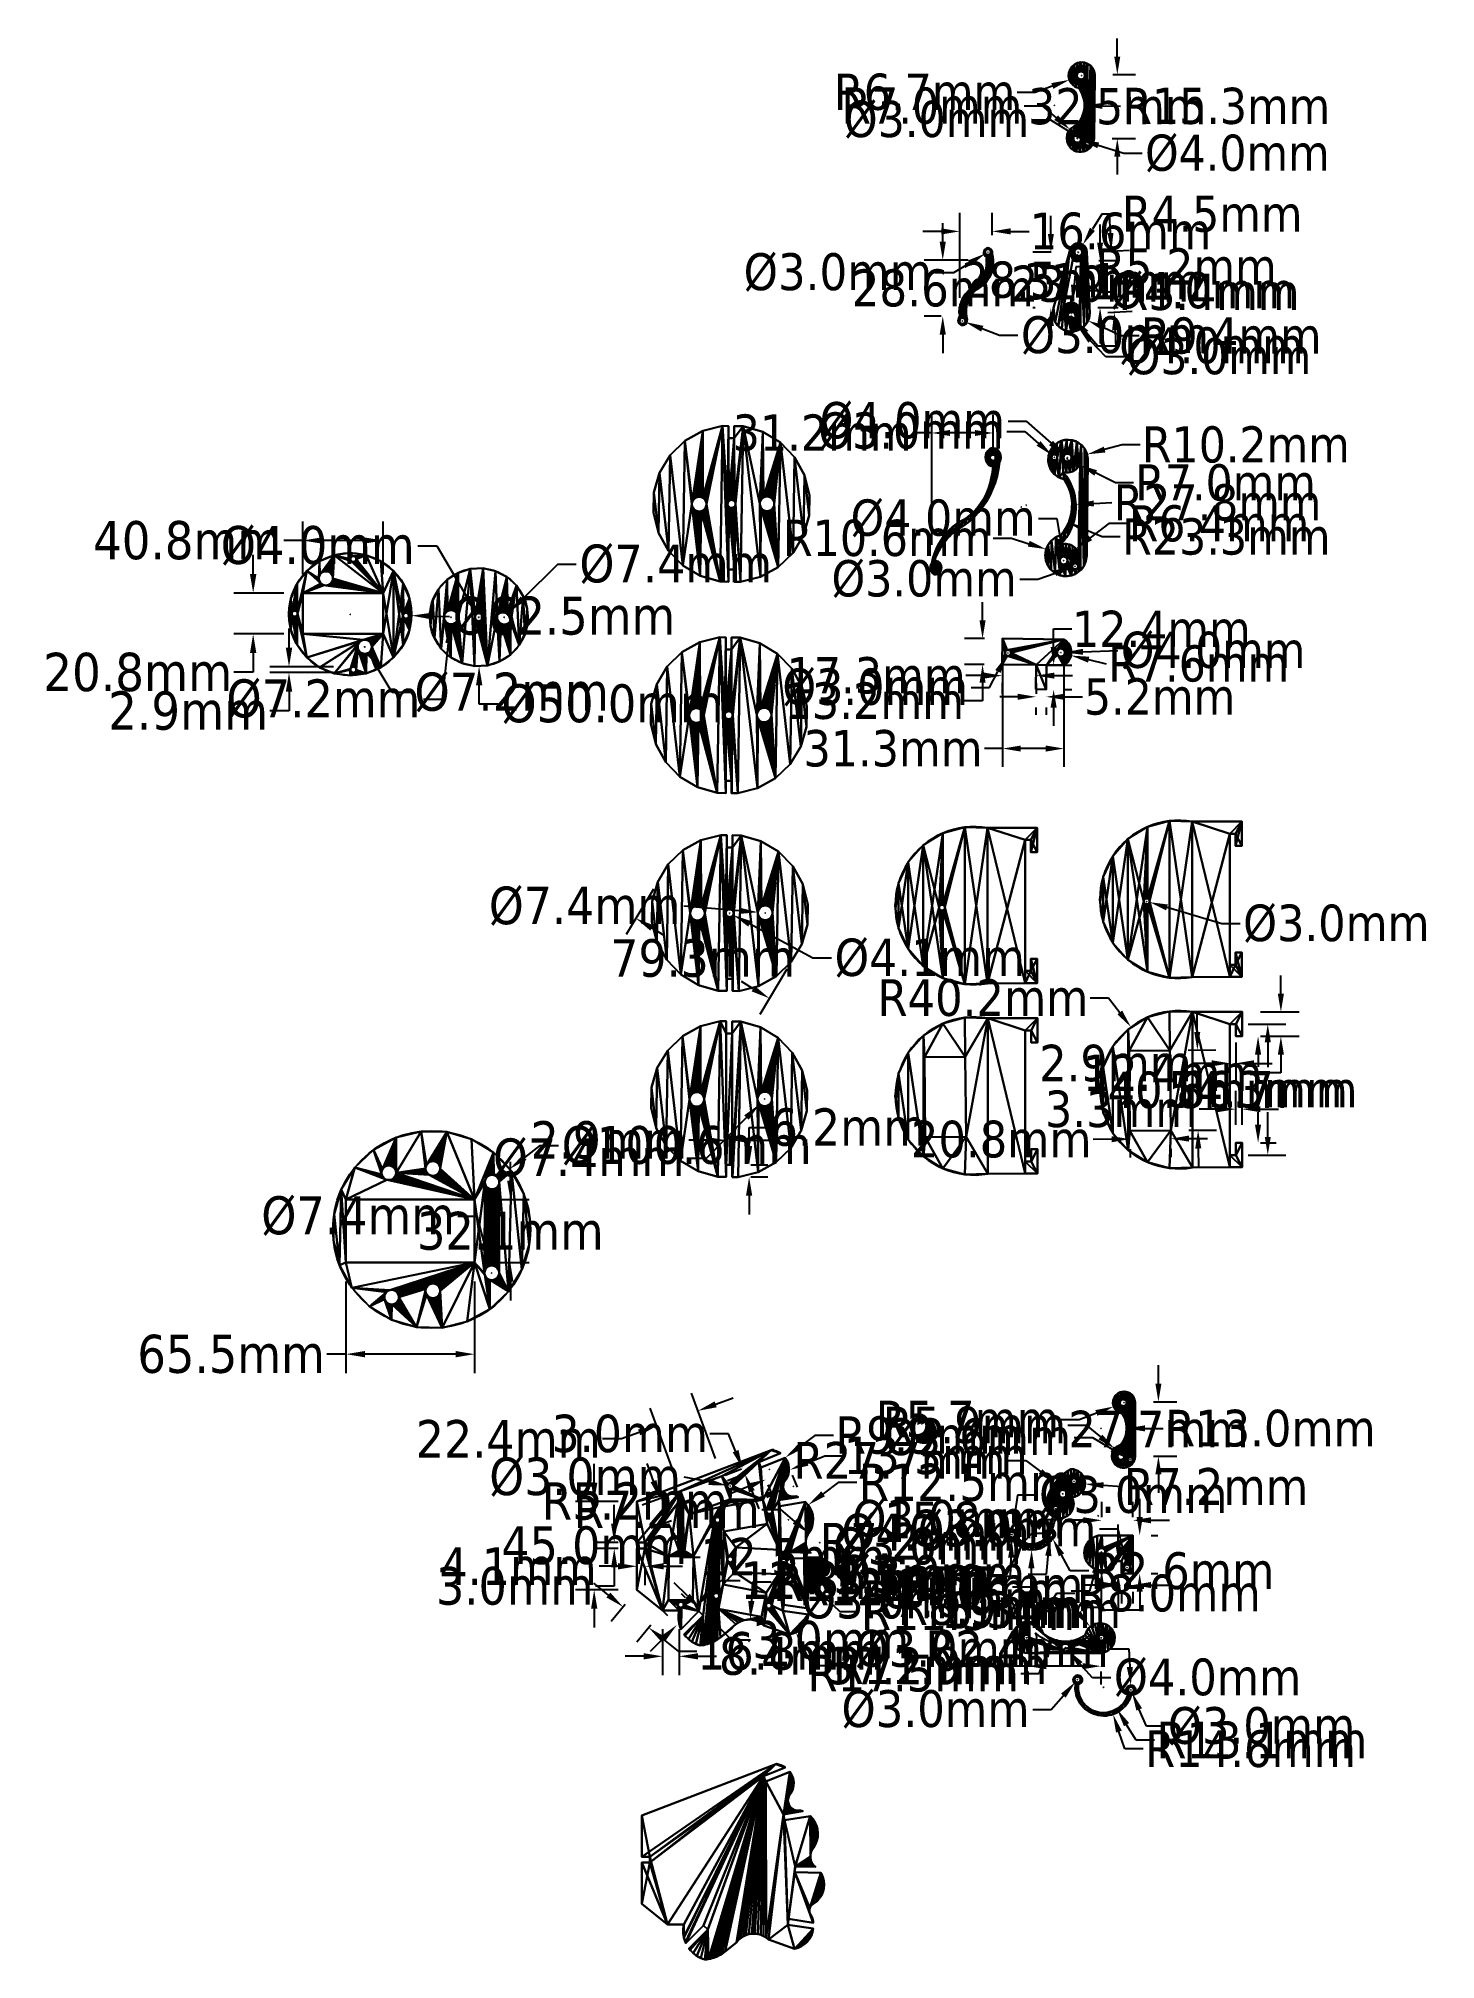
# Model space of a CAD drawing. Extents: x 8092 to 8804, y 9667 to 10646.
import ezdxf

# ---------------------------------------------------------------- set-up
doc = ezdxf.new("R2010")
doc.units = 0
doc.layers.get('0').update_dxf_attribs({"color": 13, "linetype": 'CONTINUOUS'})
doc.layers.get('DEFPOINTS').update_dxf_attribs({"linetype": 'CONTINUOUS'})
doc.styles.add('TAHOMA', font='tahoma.ttf')
doc.dimstyles.new('DIMSTYLE1', dxfattribs={"dimtxt": 19.140291, "dimasz": 9.570145, "dimexe": 9.570145, "dimexo": 9.570145, "dimgap": 1.914029, "dimtad": 0, "dimtih": 1, "dimtoh": 1, "dimdec": 1, "dimzin": 0, "dimtxsty": 'TAHOMA', "dimcen": 0.09, "dimazin": 3, "dimtfac": 1, "dimtdec": 4, "dimtofl": 0, "dimtmove": 0, "dimatfit": 3, "dimtolj": 1, "dimtzin": 0})
doc.dimstyles.new('DIMSTYLE10', dxfattribs={"dimtxt": 19.244637, "dimasz": 9.622319, "dimexe": 9.622319, "dimexo": 9.622319, "dimgap": 1.924464, "dimtad": 0, "dimtih": 1, "dimtoh": 1, "dimdec": 1, "dimzin": 0, "dimtxsty": 'TAHOMA', "dimcen": 0.09, "dimazin": 3, "dimtfac": 1, "dimtdec": 4, "dimtofl": 0, "dimtmove": 0, "dimatfit": 3, "dimtolj": 1, "dimtzin": 0})
doc.dimstyles.new('DIMSTYLE11', dxfattribs={"dimtxt": 19.360294, "dimasz": 9.680147, "dimexe": 9.680147, "dimexo": 9.680147, "dimgap": 1.936029, "dimtad": 0, "dimtih": 1, "dimtoh": 1, "dimdec": 1, "dimzin": 0, "dimtxsty": 'TAHOMA', "dimcen": 0.09, "dimazin": 3, "dimtfac": 1, "dimtdec": 4, "dimtofl": 0, "dimtmove": 0, "dimatfit": 3, "dimtolj": 1, "dimtzin": 0})
doc.dimstyles.new('DIMSTYLE12', dxfattribs={"dimtxt": 19.405179, "dimasz": 9.702589, "dimexe": 9.702589, "dimexo": 9.702589, "dimgap": 1.940518, "dimtad": 0, "dimtih": 1, "dimtoh": 1, "dimdec": 1, "dimzin": 0, "dimtxsty": 'TAHOMA', "dimcen": 0.09, "dimazin": 3, "dimtfac": 1, "dimtdec": 4, "dimtofl": 0, "dimtmove": 0, "dimatfit": 3, "dimtolj": 1, "dimtzin": 0})
doc.dimstyles.new('DIMSTYLE13', dxfattribs={"dimtxt": 19.504125, "dimasz": 9.752063, "dimexe": 9.752063, "dimexo": 9.752063, "dimgap": 1.950413, "dimtad": 0, "dimtih": 1, "dimtoh": 1, "dimdec": 1, "dimzin": 0, "dimtxsty": 'TAHOMA', "dimcen": 0.09, "dimazin": 3, "dimtfac": 1, "dimtdec": 4, "dimtofl": 0, "dimtmove": 0, "dimatfit": 3, "dimtolj": 1, "dimtzin": 0})
doc.dimstyles.new('DIMSTYLE14', dxfattribs={"dimtxt": 19.537881, "dimasz": 9.768941, "dimexe": 9.768941, "dimexo": 9.768941, "dimgap": 1.953788, "dimtad": 0, "dimtih": 1, "dimtoh": 1, "dimdec": 1, "dimzin": 0, "dimtxsty": 'TAHOMA', "dimcen": 0.09, "dimazin": 3, "dimtfac": 1, "dimtdec": 4, "dimtofl": 0, "dimtmove": 0, "dimatfit": 3, "dimtolj": 1, "dimtzin": 0})
doc.dimstyles.new('DIMSTYLE15', dxfattribs={"dimtxt": 19.450508, "dimasz": 9.725254, "dimexe": 9.725254, "dimexo": 9.725254, "dimgap": 1.945051, "dimtad": 0, "dimtih": 1, "dimtoh": 1, "dimdec": 1, "dimzin": 0, "dimtxsty": 'TAHOMA', "dimcen": 0.09, "dimazin": 3, "dimtfac": 1, "dimtdec": 4, "dimtofl": 0, "dimtmove": 0, "dimatfit": 3, "dimtolj": 1, "dimtzin": 0})
doc.dimstyles.new('DIMSTYLE16', dxfattribs={"dimtxt": 19.110018, "dimasz": 9.555009, "dimexe": 9.555009, "dimexo": 9.555009, "dimgap": 1.911002, "dimtad": 0, "dimtih": 1, "dimtoh": 1, "dimdec": 1, "dimzin": 0, "dimtxsty": 'TAHOMA', "dimcen": 0.09, "dimazin": 3, "dimtfac": 1, "dimtdec": 4, "dimtofl": 0, "dimtmove": 0, "dimatfit": 3, "dimtolj": 1, "dimtzin": 0})
doc.dimstyles.new('DIMSTYLE17', dxfattribs={"dimtxt": 19.10902, "dimasz": 9.55451, "dimexe": 9.55451, "dimexo": 9.55451, "dimgap": 1.910902, "dimtad": 0, "dimtih": 1, "dimtoh": 1, "dimdec": 1, "dimzin": 0, "dimtxsty": 'TAHOMA', "dimcen": 0.09, "dimazin": 3, "dimtfac": 1, "dimtdec": 4, "dimtofl": 0, "dimtmove": 0, "dimatfit": 3, "dimtolj": 1, "dimtzin": 0})
doc.dimstyles.new('DIMSTYLE18', dxfattribs={"dimtxt": 18.568088, "dimasz": 9.284044, "dimexe": 9.284044, "dimexo": 9.284044, "dimgap": 1.856809, "dimtad": 0, "dimtih": 1, "dimtoh": 1, "dimdec": 1, "dimzin": 0, "dimtxsty": 'TAHOMA', "dimcen": 0.09, "dimazin": 3, "dimtfac": 1, "dimtdec": 4, "dimtofl": 0, "dimtmove": 0, "dimatfit": 3, "dimtolj": 1, "dimtzin": 0})
doc.dimstyles.new('DIMSTYLE19', dxfattribs={"dimtxt": 18.601356, "dimasz": 9.300678, "dimexe": 9.300678, "dimexo": 9.300678, "dimgap": 1.860136, "dimtad": 0, "dimtih": 1, "dimtoh": 1, "dimdec": 1, "dimzin": 0, "dimtxsty": 'TAHOMA', "dimcen": 0.09, "dimazin": 3, "dimtfac": 1, "dimtdec": 4, "dimtofl": 0, "dimtmove": 0, "dimatfit": 3, "dimtolj": 1, "dimtzin": 0})
doc.dimstyles.new('DIMSTYLE2', dxfattribs={"dimtxt": 19.134579, "dimasz": 9.56729, "dimexe": 9.56729, "dimexo": 9.56729, "dimgap": 1.913458, "dimtad": 0, "dimtih": 1, "dimtoh": 1, "dimdec": 1, "dimzin": 0, "dimtxsty": 'TAHOMA', "dimcen": 0.09, "dimazin": 3, "dimtfac": 1, "dimtdec": 4, "dimtofl": 0, "dimtmove": 0, "dimatfit": 3, "dimtolj": 1, "dimtzin": 0})
doc.dimstyles.new('DIMSTYLE20', dxfattribs={"dimtxt": 18.63545, "dimasz": 9.317725, "dimexe": 9.317725, "dimexo": 9.317725, "dimgap": 1.863545, "dimtad": 0, "dimtih": 1, "dimtoh": 1, "dimdec": 1, "dimzin": 0, "dimtxsty": 'TAHOMA', "dimcen": 0.09, "dimazin": 3, "dimtfac": 1, "dimtdec": 4, "dimtofl": 0, "dimtmove": 0, "dimatfit": 3, "dimtolj": 1, "dimtzin": 0})
doc.dimstyles.new('DIMSTYLE21', dxfattribs={"dimtxt": 18.6817, "dimasz": 9.34085, "dimexe": 9.34085, "dimexo": 9.34085, "dimgap": 1.86817, "dimtad": 0, "dimtih": 1, "dimtoh": 1, "dimdec": 1, "dimzin": 0, "dimtxsty": 'TAHOMA', "dimcen": 0.09, "dimazin": 3, "dimtfac": 1, "dimtdec": 4, "dimtofl": 0, "dimtmove": 0, "dimatfit": 3, "dimtolj": 1, "dimtzin": 0})
doc.dimstyles.new('DIMSTYLE22', dxfattribs={"dimtxt": 18.707922, "dimasz": 9.353961, "dimexe": 9.353961, "dimexo": 9.353961, "dimgap": 1.870792, "dimtad": 0, "dimtih": 1, "dimtoh": 1, "dimdec": 1, "dimzin": 0, "dimtxsty": 'TAHOMA', "dimcen": 0.09, "dimazin": 3, "dimtfac": 1, "dimtdec": 4, "dimtofl": 0, "dimtmove": 0, "dimatfit": 3, "dimtolj": 1, "dimtzin": 0})
doc.dimstyles.new('DIMSTYLE23', dxfattribs={"dimtxt": 18.610167, "dimasz": 9.305084, "dimexe": 9.305084, "dimexo": 9.305084, "dimgap": 1.861017, "dimtad": 0, "dimtih": 1, "dimtoh": 1, "dimdec": 1, "dimzin": 0, "dimtxsty": 'TAHOMA', "dimcen": 0.09, "dimazin": 3, "dimtfac": 1, "dimtdec": 4, "dimtofl": 0, "dimtmove": 0, "dimatfit": 3, "dimtolj": 1, "dimtzin": 0})
doc.dimstyles.new('DIMSTYLE24', dxfattribs={"dimtxt": 19.396405, "dimasz": 9.698202, "dimexe": 9.698202, "dimexo": 9.698202, "dimgap": 1.93964, "dimtad": 0, "dimtih": 1, "dimtoh": 1, "dimdec": 1, "dimzin": 0, "dimtxsty": 'TAHOMA', "dimcen": 0.09, "dimazin": 3, "dimtfac": 1, "dimtdec": 4, "dimtofl": 0, "dimtmove": 0, "dimatfit": 3, "dimtolj": 1, "dimtzin": 0})
doc.dimstyles.new('DIMSTYLE25', dxfattribs={"dimtxt": 19.298537, "dimasz": 9.649269, "dimexe": 9.649269, "dimexo": 9.649269, "dimgap": 1.929854, "dimtad": 0, "dimtih": 1, "dimtoh": 1, "dimdec": 1, "dimzin": 0, "dimtxsty": 'TAHOMA', "dimcen": 0.09, "dimazin": 3, "dimtfac": 1, "dimtdec": 4, "dimtofl": 0, "dimtmove": 0, "dimatfit": 3, "dimtolj": 1, "dimtzin": 0})
doc.dimstyles.new('DIMSTYLE26', dxfattribs={"dimtxt": 19.283714, "dimasz": 9.641857, "dimexe": 9.641857, "dimexo": 9.641857, "dimgap": 1.928371, "dimtad": 0, "dimtih": 1, "dimtoh": 1, "dimdec": 1, "dimzin": 0, "dimtxsty": 'TAHOMA', "dimcen": 0.09, "dimazin": 3, "dimtfac": 1, "dimtdec": 4, "dimtofl": 0, "dimtmove": 0, "dimatfit": 3, "dimtolj": 1, "dimtzin": 0})
doc.dimstyles.new('DIMSTYLE27', dxfattribs={"dimtxt": 18.666768, "dimasz": 9.333384, "dimexe": 9.333384, "dimexo": 9.333384, "dimgap": 1.866677, "dimtad": 0, "dimtih": 1, "dimtoh": 1, "dimdec": 1, "dimzin": 0, "dimtxsty": 'TAHOMA', "dimcen": 0.09, "dimazin": 3, "dimtfac": 1, "dimtdec": 4, "dimtofl": 0, "dimtmove": 0, "dimatfit": 3, "dimtolj": 1, "dimtzin": 0})
doc.dimstyles.new('DIMSTYLE28', dxfattribs={"dimtxt": 18.815937, "dimasz": 9.407969, "dimexe": 9.407969, "dimexo": 9.407969, "dimgap": 1.881594, "dimtad": 0, "dimtih": 1, "dimtoh": 1, "dimdec": 1, "dimzin": 0, "dimtxsty": 'TAHOMA', "dimcen": 0.09, "dimazin": 3, "dimtfac": 1, "dimtdec": 4, "dimtofl": 0, "dimtmove": 0, "dimatfit": 3, "dimtolj": 1, "dimtzin": 0})
doc.dimstyles.new('DIMSTYLE29', dxfattribs={"dimtxt": 18.777476, "dimasz": 9.388738, "dimexe": 9.388738, "dimexo": 9.388738, "dimgap": 1.877748, "dimtad": 0, "dimtih": 1, "dimtoh": 1, "dimdec": 1, "dimzin": 0, "dimtxsty": 'TAHOMA', "dimcen": 0.09, "dimazin": 3, "dimtfac": 1, "dimtdec": 4, "dimtofl": 0, "dimtmove": 0, "dimatfit": 3, "dimtolj": 1, "dimtzin": 0})
doc.dimstyles.new('DIMSTYLE3', dxfattribs={"dimtxt": 19.20269, "dimasz": 9.601345, "dimexe": 9.601345, "dimexo": 9.601345, "dimgap": 1.920269, "dimtad": 0, "dimtih": 1, "dimtoh": 1, "dimdec": 1, "dimzin": 0, "dimtxsty": 'TAHOMA', "dimcen": 0.09, "dimazin": 3, "dimtfac": 1, "dimtdec": 4, "dimtofl": 0, "dimtmove": 0, "dimatfit": 3, "dimtolj": 1, "dimtzin": 0})
doc.dimstyles.new('DIMSTYLE30', dxfattribs={"dimtxt": 18.750061, "dimasz": 9.375031, "dimexe": 9.375031, "dimexo": 9.375031, "dimgap": 1.875006, "dimtad": 0, "dimtih": 1, "dimtoh": 1, "dimdec": 1, "dimzin": 0, "dimtxsty": 'TAHOMA', "dimcen": 0.09, "dimazin": 3, "dimtfac": 1, "dimtdec": 4, "dimtofl": 0, "dimtmove": 0, "dimatfit": 3, "dimtolj": 1, "dimtzin": 0})
doc.dimstyles.new('DIMSTYLE31', dxfattribs={"dimtxt": 18.743362, "dimasz": 9.371681, "dimexe": 9.371681, "dimexo": 9.371681, "dimgap": 1.874336, "dimtad": 0, "dimtih": 1, "dimtoh": 1, "dimdec": 1, "dimzin": 0, "dimtxsty": 'TAHOMA', "dimcen": 0.09, "dimazin": 3, "dimtfac": 1, "dimtdec": 4, "dimtofl": 0, "dimtmove": 0, "dimatfit": 3, "dimtolj": 1, "dimtzin": 0})
doc.dimstyles.new('DIMSTYLE32', dxfattribs={"dimtxt": 18.495202, "dimasz": 9.247601, "dimexe": 9.247601, "dimexo": 9.247601, "dimgap": 1.84952, "dimtad": 0, "dimtih": 1, "dimtoh": 1, "dimdec": 1, "dimzin": 0, "dimtxsty": 'TAHOMA', "dimcen": 0.09, "dimazin": 3, "dimtfac": 1, "dimtdec": 4, "dimtofl": 0, "dimtmove": 0, "dimatfit": 3, "dimtolj": 1, "dimtzin": 0})
doc.dimstyles.new('DIMSTYLE33', dxfattribs={"dimtxt": 18.426855, "dimasz": 9.213428, "dimexe": 9.213428, "dimexo": 9.213428, "dimgap": 1.842686, "dimtad": 0, "dimtih": 1, "dimtoh": 1, "dimdec": 1, "dimzin": 0, "dimtxsty": 'TAHOMA', "dimcen": 0.09, "dimazin": 3, "dimtfac": 1, "dimtdec": 4, "dimtofl": 0, "dimtmove": 0, "dimatfit": 3, "dimtolj": 1, "dimtzin": 0})
doc.dimstyles.new('DIMSTYLE34', dxfattribs={"dimtxt": 18.466492, "dimasz": 9.233246, "dimexe": 9.233246, "dimexo": 9.233246, "dimgap": 1.846649, "dimtad": 0, "dimtih": 1, "dimtoh": 1, "dimdec": 1, "dimzin": 0, "dimtxsty": 'TAHOMA', "dimcen": 0.09, "dimazin": 3, "dimtfac": 1, "dimtdec": 4, "dimtofl": 0, "dimtmove": 0, "dimatfit": 3, "dimtolj": 1, "dimtzin": 0})
doc.dimstyles.new('DIMSTYLE35', dxfattribs={"dimtxt": 18.425101, "dimasz": 9.21255, "dimexe": 9.21255, "dimexo": 9.21255, "dimgap": 1.84251, "dimtad": 0, "dimtih": 1, "dimtoh": 1, "dimdec": 1, "dimzin": 0, "dimtxsty": 'TAHOMA', "dimcen": 0.09, "dimazin": 3, "dimtfac": 1, "dimtdec": 4, "dimtofl": 0, "dimtmove": 0, "dimatfit": 3, "dimtolj": 1, "dimtzin": 0})
doc.dimstyles.new('DIMSTYLE36', dxfattribs={"dimtxt": 18.807336, "dimasz": 9.403668, "dimexe": 9.403668, "dimexo": 9.403668, "dimgap": 1.880734, "dimtad": 0, "dimtih": 1, "dimtoh": 1, "dimdec": 1, "dimzin": 0, "dimtxsty": 'TAHOMA', "dimcen": 0.09, "dimazin": 3, "dimtfac": 1, "dimtdec": 4, "dimtofl": 0, "dimtmove": 0, "dimatfit": 3, "dimtolj": 1, "dimtzin": 0})
doc.dimstyles.new('DIMSTYLE37', dxfattribs={"dimtxt": 18.840988, "dimasz": 9.420494, "dimexe": 9.420494, "dimexo": 9.420494, "dimgap": 1.884099, "dimtad": 0, "dimtih": 1, "dimtoh": 1, "dimdec": 1, "dimzin": 0, "dimtxsty": 'TAHOMA', "dimcen": 0.09, "dimazin": 3, "dimtfac": 1, "dimtdec": 4, "dimtofl": 0, "dimtmove": 0, "dimatfit": 3, "dimtolj": 1, "dimtzin": 0})
doc.dimstyles.new('DIMSTYLE38', dxfattribs={"dimtxt": 18.474075, "dimasz": 9.237038, "dimexe": 9.237038, "dimexo": 9.237038, "dimgap": 1.847408, "dimtad": 0, "dimtih": 1, "dimtoh": 1, "dimdec": 1, "dimzin": 0, "dimtxsty": 'TAHOMA', "dimcen": 0.09, "dimazin": 3, "dimtfac": 1, "dimtdec": 4, "dimtofl": 0, "dimtmove": 0, "dimatfit": 3, "dimtolj": 1, "dimtzin": 0})
doc.dimstyles.new('DIMSTYLE39', dxfattribs={"dimtxt": 18.515203, "dimasz": 9.257601, "dimexe": 9.257601, "dimexo": 9.257601, "dimgap": 1.85152, "dimtad": 0, "dimtih": 1, "dimtoh": 1, "dimdec": 1, "dimzin": 0, "dimtxsty": 'TAHOMA', "dimcen": 0.09, "dimazin": 3, "dimtfac": 1, "dimtdec": 4, "dimtofl": 0, "dimtmove": 0, "dimatfit": 3, "dimtolj": 1, "dimtzin": 0})
doc.dimstyles.new('DIMSTYLE4', dxfattribs={"dimtxt": 19.177249, "dimasz": 9.588625, "dimexe": 9.588625, "dimexo": 9.588625, "dimgap": 1.917725, "dimtad": 0, "dimtih": 1, "dimtoh": 1, "dimdec": 1, "dimzin": 0, "dimtxsty": 'TAHOMA', "dimcen": 0.09, "dimazin": 3, "dimtfac": 1, "dimtdec": 4, "dimtofl": 0, "dimtmove": 0, "dimatfit": 3, "dimtolj": 1, "dimtzin": 0})
doc.dimstyles.new('DIMSTYLE41', dxfattribs={"dimtxt": 18.542062, "dimasz": 9.271031, "dimexe": 9.271031, "dimexo": 9.271031, "dimgap": 1.854206, "dimtad": 0, "dimtih": 1, "dimtoh": 1, "dimdec": 1, "dimzin": 0, "dimtxsty": 'TAHOMA', "dimcen": 0.09, "dimazin": 3, "dimtfac": 1, "dimtdec": 4, "dimtofl": 0, "dimtmove": 0, "dimatfit": 3, "dimtolj": 1, "dimtzin": 0})
doc.dimstyles.new('DIMSTYLE5', dxfattribs={"dimtxt": 19.07483, "dimasz": 9.537415, "dimexe": 9.537415, "dimexo": 9.537415, "dimgap": 1.907483, "dimtad": 0, "dimtih": 1, "dimtoh": 1, "dimdec": 1, "dimzin": 0, "dimtxsty": 'TAHOMA', "dimcen": 0.09, "dimazin": 3, "dimtfac": 1, "dimtdec": 4, "dimtofl": 0, "dimtmove": 0, "dimatfit": 3, "dimtolj": 1, "dimtzin": 0})
doc.dimstyles.new('DIMSTYLE6', dxfattribs={"dimtxt": 18.999745, "dimasz": 9.499873, "dimexe": 9.499873, "dimexo": 9.499873, "dimgap": 1.899975, "dimtad": 0, "dimtih": 1, "dimtoh": 1, "dimdec": 1, "dimzin": 0, "dimtxsty": 'TAHOMA', "dimcen": 0.09, "dimazin": 3, "dimtfac": 1, "dimtdec": 4, "dimtofl": 0, "dimtmove": 0, "dimatfit": 3, "dimtolj": 1, "dimtzin": 0})
doc.dimstyles.new('DIMSTYLE7', dxfattribs={"dimtxt": 19.077141, "dimasz": 9.538571, "dimexe": 9.538571, "dimexo": 9.538571, "dimgap": 1.907714, "dimtad": 0, "dimtih": 1, "dimtoh": 1, "dimdec": 1, "dimzin": 0, "dimtxsty": 'TAHOMA', "dimcen": 0.09, "dimazin": 3, "dimtfac": 1, "dimtdec": 4, "dimtofl": 0, "dimtmove": 0, "dimatfit": 3, "dimtolj": 1, "dimtzin": 0})
doc.dimstyles.new('DIMSTYLE8', dxfattribs={"dimtxt": 19.04432, "dimasz": 9.52216, "dimexe": 9.52216, "dimexo": 9.52216, "dimgap": 1.904432, "dimtad": 0, "dimtih": 1, "dimtoh": 1, "dimdec": 1, "dimzin": 0, "dimtxsty": 'TAHOMA', "dimcen": 0.09, "dimazin": 3, "dimtfac": 1, "dimtdec": 4, "dimtofl": 0, "dimtmove": 0, "dimatfit": 3, "dimtolj": 1, "dimtzin": 0})
doc.dimstyles.new('DIMSTYLE9', dxfattribs={"dimtxt": 19.321487, "dimasz": 9.660743, "dimexe": 9.660743, "dimexo": 9.660743, "dimgap": 1.932149, "dimtad": 0, "dimtih": 1, "dimtoh": 1, "dimdec": 1, "dimzin": 0, "dimtxsty": 'TAHOMA', "dimcen": 0.09, "dimazin": 3, "dimtfac": 1, "dimtdec": 4, "dimtofl": 0, "dimtmove": 0, "dimatfit": 3, "dimtolj": 1, "dimtzin": 0})

msp = doc.modelspace()

# ---------------------------------------------------------------- blocks, each defined once
blk = doc.blocks.new('*D2')
at = {"color": 0}
for p, q in [((8415.82, 9914.76), (8403.64, 9948.04)), ((8436.86, 9922.45), (8424.68, 9955.74)), ((8436.95, 9950.04), (8445.94, 9953.33)), ((8388.96, 9932.47), (8379.38, 9932.47)), ((8397.94, 9935.76), (8388.96, 9932.47))]:
    blk.add_line(p, q, dxfattribs=at)
for points in [[(8436.4, 9951.54), (8437.5, 9948.54), (8427.97, 9946.75)], [(8398.49, 9934.27), (8397.39, 9937.26), (8406.93, 9939.05)]]:
    blk.add_solid(points, dxfattribs=at)
at = {"layer": 'DEFPOINTS', "color": 0}
for p in [(8406.93, 9939.05), (8440.15, 9913.47), (8419.11, 9905.77)]:
    blk.add_point(p, dxfattribs=at)
at = {"color": 0, "insert": (8331.34, 9932.47), "char_height": 19.14, "attachment_point": 5, "style": 'TAHOMA'}
blk.add_mtext('\\A1;22.4mm', dxfattribs=at)
blk = doc.blocks.new('*D3')
at = {"color": 0}
for p, q in [((8405.29, 9910.9), (8402, 9919.89)), ((8410.12, 9902.48), (8399.59, 9898.63)), ((8414.42, 9890.74), (8403.89, 9886.89)), ((8416.16, 9881.19), (8419.45, 9872.2)), ((8419.45, 9872.2), (8429.02, 9872.2))]:
    blk.add_line(p, q, dxfattribs=at)
for points in [[(8403.79, 9910.35), (8406.79, 9911.45), (8408.58, 9901.91)], [(8417.66, 9881.74), (8414.66, 9880.64), (8412.87, 9890.18)]]:
    blk.add_solid(points, dxfattribs=at)
at = {"layer": 'DEFPOINTS', "color": 0}
for p in [(8419.11, 9905.77), (8412.87, 9890.18), (8423.41, 9894.03)]:
    blk.add_point(p, dxfattribs=at)
at = {"color": 0, "insert": (8476.31, 9872.2), "char_height": 19.14, "attachment_point": 5, "style": 'TAHOMA'}
blk.add_mtext('\\A1;12.5mm', dxfattribs=at)
blk = doc.blocks.new('*D4')
at = {"color": 0}
for p, q in [((8433.51, 9910.47), (8420.88, 9912.92)), ((8444.28, 9908.36), (8444.46, 9908.36)), ((8444.37, 9908.27), (8444.37, 9908.45))]:
    blk.add_line(p, q, dxfattribs=at)
blk.add_solid([(8433.21, 9908.9), (8433.81, 9912.03), (8442.9, 9908.64)], dxfattribs=at)
at = {"layer": 'DEFPOINTS', "color": 0}
for p in [(8442.9, 9908.64), (8445.85, 9908.07)]:
    blk.add_point(p, dxfattribs=at)
at = {"color": 0, "insert": (8370.45, 9912.92), "char_height": 19.1346, "attachment_point": 5, "style": 'TAHOMA'}
blk.add_mtext('\\A1;%%c3.0mm', dxfattribs=at)
blk = doc.blocks.new('*D5')
at = {"color": 0}
for p, q in [((8385.28, 9889.16), (8385.28, 9898.77)), ((8387.25, 9879.56), (8375.68, 9879.56)), ((8387.25, 9876.59), (8375.68, 9876.59)), ((8385.28, 9866.98), (8385.28, 9857.38)), ((8385.28, 9857.38), (8375.68, 9857.38))]:
    blk.add_line(p, q, dxfattribs=at)
for points in [[(8383.68, 9889.16), (8386.88, 9889.16), (8385.28, 9879.56)], [(8386.88, 9866.98), (8383.68, 9866.98), (8385.28, 9876.59)]]:
    blk.add_solid(points, dxfattribs=at)
at = {"layer": 'DEFPOINTS', "color": 0}
for p in [(8396.85, 9879.56), (8385.28, 9876.59), (8396.85, 9876.59)]:
    blk.add_point(p, dxfattribs=at)
at = {"color": 0, "insert": (8334.62, 9857.38), "char_height": 19.203, "attachment_point": 5, "style": 'TAHOMA'}
blk.add_mtext('\\A1;3.0mm', dxfattribs=at)
blk = doc.blocks.new('*D6')
at = {"color": 0}
for p, q in [((8387.26, 9867.51), (8377.67, 9867.51)), ((8396.85, 9867), (8396.85, 9857.92)), ((8400.95, 9867), (8400.95, 9857.92)), ((8410.54, 9867.51), (8420.12, 9867.51))]:
    blk.add_line(p, q, dxfattribs=at)
for points in [[(8387.26, 9865.91), (8387.26, 9869.11), (8396.85, 9867.51)], [(8410.54, 9869.11), (8410.54, 9865.91), (8400.95, 9867.51)]]:
    blk.add_solid(points, dxfattribs=at)
at = {"layer": 'DEFPOINTS', "color": 0}
for p in [(8396.85, 9876.59), (8400.95, 9876.59), (8396.85, 9867.51)]:
    blk.add_point(p, dxfattribs=at)
at = {"color": 0, "insert": (8336.29, 9867.51), "char_height": 19.177, "attachment_point": 5, "style": 'TAHOMA'}
blk.add_mtext('\\A1;4.1mm', dxfattribs=at)
blk = doc.blocks.new('*D7')
at = {"color": 0}
for p, q in [((8433.03, 9853.48), (8439.79, 9860.25)), ((8439.79, 9860.25), (8449.36, 9860.25)), ((8421.62, 9851.35), (8419.49, 9853.48)), ((8412.56, 9842.28), (8410.42, 9844.41)), ((8410.42, 9830.88), (8403.66, 9824.11))]:
    blk.add_line(p, q, dxfattribs=at)
for points in [[(8431.9, 9854.61), (8434.15, 9852.35), (8426.26, 9846.71)], [(8411.55, 9829.75), (8409.3, 9832.01), (8417.19, 9837.64)]]:
    blk.add_solid(points, dxfattribs=at)
at = {"layer": 'DEFPOINTS', "color": 0}
for p in [(8426.26, 9846.71), (8428.39, 9844.58), (8419.32, 9835.51)]:
    blk.add_point(p, dxfattribs=at)
at = {"color": 0, "insert": (8496.65, 9860.25), "char_height": 19.14, "attachment_point": 5, "style": 'TAHOMA'}
blk.add_mtext('\\A1;12.8mm', dxfattribs=at)
blk = doc.blocks.new('*D8')
at = {"color": 0}
for p, q in [((8422.65, 9852.38), (8415.89, 9859.15)), ((8435.16, 9851.35), (8436.19, 9852.38)), ((8437.28, 9849.23), (8438.31, 9850.26)), ((8438.31, 9836.72), (8445.08, 9829.96)), ((8445.08, 9829.96), (8454.65, 9829.96))]:
    blk.add_line(p, q, dxfattribs=at)
for points in [[(8421.53, 9851.25), (8423.78, 9853.51), (8429.42, 9845.61)], [(8439.44, 9837.85), (8437.18, 9835.59), (8431.54, 9843.49)]]:
    blk.add_solid(points, dxfattribs=at)
at = {"layer": 'DEFPOINTS', "color": 0}
for p in [(8428.39, 9844.58), (8430.51, 9842.46), (8431.54, 9843.49)]:
    blk.add_point(p, dxfattribs=at)
at = {"color": 0, "insert": (8495.58, 9829.96), "char_height": 19.14, "attachment_point": 5, "style": 'TAHOMA'}
blk.add_mtext('\\A1;3.0mm', dxfattribs=at)
blk = doc.blocks.new('*D9')
at = {"color": 0}
for p, q in [((8375.07, 9910.19), (8375.07, 9919.79)), ((8387.25, 9900.59), (8365.47, 9900.59)), ((8387.25, 9855.59), (8365.47, 9855.59)), ((8375.07, 9845.98), (8375.07, 9836.38))]:
    blk.add_line(p, q, dxfattribs=at)
for points in [[(8373.47, 9910.19), (8376.67, 9910.19), (8375.07, 9900.59)], [(8376.67, 9845.98), (8373.47, 9845.98), (8375.07, 9855.59)]]:
    blk.add_solid(points, dxfattribs=at)
at = {"layer": 'DEFPOINTS', "color": 0}
for p in [(8396.85, 9900.59), (8375.07, 9855.59), (8396.85, 9855.59)]:
    blk.add_point(p, dxfattribs=at)
at = {"color": 0, "insert": (8375.07, 9878.09), "char_height": 19.203, "attachment_point": 5, "style": 'TAHOMA'}
blk.add_mtext('\\A1;45.0mm', dxfattribs=at)
blk = doc.blocks.new('*D10')
at = {"color": 0}
for p, q in [((8382.3, 9852.87), (8374.84, 9858.9)), ((8390.81, 9848.12), (8383.73, 9839.36)), ((8403.88, 9837.56), (8396.8, 9828.8)), ((8410.3, 9830.23), (8417.77, 9824.2)), ((8417.77, 9824.2), (8427.37, 9824.2))]:
    blk.add_line(p, q, dxfattribs=at)
for points in [[(8381.3, 9851.62), (8383.31, 9854.11), (8389.77, 9846.83)], [(8411.31, 9831.48), (8409.29, 9828.99), (8402.83, 9836.27)]]:
    blk.add_solid(points, dxfattribs=at)
at = {"layer": 'DEFPOINTS', "color": 0}
for p in [(8396.85, 9855.59), (8409.91, 9845.02), (8402.83, 9836.27)]:
    blk.add_point(p, dxfattribs=at)
at = {"color": 0, "insert": (8474.81, 9824.2), "char_height": 19.203, "attachment_point": 5, "style": 'TAHOMA'}
blk.add_mtext('\\A1;16.8mm', dxfattribs=at)
blk = doc.blocks.new('*D11')
at = {"color": 0}
for p, q in [((8409.91, 9835.45), (8409.91, 9812.07)), ((8418.31, 9835.45), (8418.31, 9812.07)), ((8400.34, 9821.64), (8390.77, 9821.64)), ((8427.88, 9821.64), (8437.45, 9821.64))]:
    blk.add_line(p, q, dxfattribs=at)
for points in [[(8400.34, 9820.05), (8400.34, 9823.24), (8409.91, 9821.64)], [(8427.88, 9823.24), (8427.88, 9820.05), (8418.31, 9821.64)]]:
    blk.add_solid(points, dxfattribs=at)
at = {"layer": 'DEFPOINTS', "color": 0}
for p in [(8409.91, 9845.02), (8418.31, 9845.02), (8418.31, 9821.64)]:
    blk.add_point(p, dxfattribs=at)
at = {"color": 0, "insert": (8478.53, 9821.64), "char_height": 19.14, "attachment_point": 5, "style": 'TAHOMA'}
blk.add_mtext('\\A1;8.4mm', dxfattribs=at)
blk = doc.blocks.new('*D12')
at = {"color": 0}
for p, q in [((8455.66, 9859.35), (8455.12, 9849.83)), ((8465.2, 9859.35), (8455.66, 9859.35)), ((8453.87, 9829.27), (8454.05, 9829.27)), ((8453.96, 9829.18), (8453.96, 9829.36))]:
    blk.add_line(p, q, dxfattribs=at)
blk.add_solid([(8453.54, 9849.92), (8456.71, 9849.74), (8454.58, 9840.3)], dxfattribs=at)
at = {"layer": 'DEFPOINTS', "color": 0}
for p in [(8454.58, 9840.3), (8453.96, 9829.27)]:
    blk.add_point(p, dxfattribs=at)
at = {"color": 0, "insert": (8520.95, 9859.35), "char_height": 19.0748, "attachment_point": 5, "style": 'TAHOMA'}
blk.add_mtext('\\A1;R11.1mm', dxfattribs=at)
blk = doc.blocks.new('*D13')
at = {"color": 0}
for p, q in [((8460.41, 9896.5), (8469.91, 9896.5)), ((8469.91, 9896.5), (8477.19, 9890.41)), ((8489.92, 9879.68), (8490.1, 9879.68)), ((8490.01, 9879.59), (8490.01, 9879.77))]:
    blk.add_line(p, q, dxfattribs=at)
blk.add_solid([(8476.18, 9889.19), (8478.21, 9891.62), (8484.48, 9884.31)], dxfattribs=at)
at = {"layer": 'DEFPOINTS', "color": 0}
for p in [(8484.48, 9884.31), (8490.01, 9879.68)]:
    blk.add_point(p, dxfattribs=at)
at = {"color": 0, "insert": (8412.01, 9896.5), "char_height": 19, "attachment_point": 5, "style": 'TAHOMA'}
blk.add_mtext('\\A1;R7.2mm', dxfattribs=at)
blk = doc.blocks.new('*D14')
at = {"color": 0}
for p, q in [((8499.3, 9910.13), (8491.7, 9904.44)), ((8508.8, 9910.13), (8499.3, 9910.13)), ((8474, 9891.26), (8474.18, 9891.26)), ((8474.09, 9891.17), (8474.09, 9891.35))]:
    blk.add_line(p, q, dxfattribs=at)
blk.add_solid([(8490.75, 9905.71), (8492.65, 9903.17), (8484.09, 9898.75)], dxfattribs=at)
at = {"layer": 'DEFPOINTS', "color": 0}
for p in [(8484.09, 9898.75), (8474.09, 9891.26)]:
    blk.add_point(p, dxfattribs=at)
at = {"color": 0, "insert": (8564.33, 9910.13), "char_height": 18.9997, "attachment_point": 5, "style": 'TAHOMA'}
blk.add_mtext('\\A1;R12.5mm', dxfattribs=at)
blk = doc.blocks.new('*D15')
at = {"color": 0}
for p, q in [((8478.16, 9865.35), (8478.34, 9865.35)), ((8478.25, 9865.26), (8478.25, 9865.44)), ((8500.36, 9844.31), (8493.48, 9850.85)), ((8509.86, 9844.31), (8500.36, 9844.31))]:
    blk.add_line(p, q, dxfattribs=at)
blk.add_solid([(8494.57, 9852), (8492.39, 9849.71), (8486.6, 9857.4)], dxfattribs=at)
at = {"layer": 'DEFPOINTS', "color": 0}
for p in [(8478.25, 9865.35), (8486.6, 9857.4)]:
    blk.add_point(p, dxfattribs=at)
at = {"color": 0, "insert": (8565.39, 9844.31), "char_height": 18.9997, "attachment_point": 5, "style": 'TAHOMA'}
blk.add_mtext('\\A1;R11.5mm', dxfattribs=at)
blk = doc.blocks.new('*D16')
at = {"color": 0}
for p, q in [((8472.41, 9844.4), (8472.59, 9844.4)), ((8472.5, 9844.31), (8472.5, 9844.49)), ((8486.33, 9816.8), (8482.07, 9825.29)), ((8495.83, 9816.8), (8486.33, 9816.8))]:
    blk.add_line(p, q, dxfattribs=at)
blk.add_solid([(8483.49, 9826), (8480.66, 9824.58), (8477.82, 9833.78)], dxfattribs=at)
at = {"layer": 'DEFPOINTS', "color": 0}
for p in [(8472.5, 9844.4), (8477.82, 9833.78)]:
    blk.add_point(p, dxfattribs=at)
at = {"color": 0, "insert": (8551.36, 9816.8), "char_height": 18.9997, "attachment_point": 5, "style": 'TAHOMA'}
blk.add_mtext('\\A1;R11.9mm', dxfattribs=at)
blk = doc.blocks.new('*D17')
at = {"color": 0}
for p, q in [((8476.48, 9908.26), (8476.66, 9908.26)), ((8476.57, 9908.17), (8476.57, 9908.35)), ((8444.09, 9900.63), (8453.59, 9900.63)), ((8453.59, 9900.63), (8462.6, 9903.62))]:
    blk.add_line(p, q, dxfattribs=at)
blk.add_solid([(8463.1, 9902.12), (8462.1, 9905.12), (8471.62, 9906.61)], dxfattribs=at)
at = {"layer": 'DEFPOINTS', "color": 0}
for p in [(8476.57, 9908.26), (8471.62, 9906.61)]:
    blk.add_point(p, dxfattribs=at)
at = {"color": 0, "insert": (8395.69, 9900.63), "char_height": 19, "attachment_point": 5, "style": 'TAHOMA'}
blk.add_mtext('\\A1;R5.2mm', dxfattribs=at)
blk = doc.blocks.new('*D18')
at = {"color": 0}
for p, q in [((8487.54, 9934.23), (8479.93, 9928.54)), ((8497.04, 9934.23), (8487.54, 9934.23)), ((8464.33, 9916.92), (8464.51, 9916.92)), ((8464.42, 9916.83), (8464.42, 9917.01))]:
    blk.add_line(p, q, dxfattribs=at)
blk.add_solid([(8478.98, 9929.81), (8480.88, 9927.27), (8472.33, 9922.85)], dxfattribs=at)
at = {"layer": 'DEFPOINTS', "color": 0}
for p in [(8464.42, 9916.92), (8472.33, 9922.85)]:
    blk.add_point(p, dxfattribs=at)
at = {"color": 0, "insert": (8545.43, 9934.23), "char_height": 19, "attachment_point": 5, "style": 'TAHOMA'}
blk.add_mtext('\\A1;R9.9mm', dxfattribs=at)
blk = doc.blocks.new('*D19')
at = {"color": 0}
for p, q in [((8443.54, 9935.03), (8434.01, 9935.03)), ((8447.12, 9926.19), (8443.54, 9935.03)), ((8450.03, 9917.08), (8441.85, 9913.77)), ((8451.16, 9914.3), (8442.97, 9910.99)), ((8455.39, 9905.72), (8458.96, 9896.87))]:
    blk.add_line(p, q, dxfattribs=at)
for points in [[(8445.64, 9925.59), (8448.59, 9926.78), (8450.69, 9917.34)], [(8456.86, 9906.31), (8453.91, 9905.12), (8451.82, 9914.56)]]:
    blk.add_solid(points, dxfattribs=at)
at = {"layer": 'DEFPOINTS', "color": 0}
for p in [(8450.69, 9917.34), (8458.88, 9920.65), (8460, 9917.87)]:
    blk.add_point(p, dxfattribs=at)
at = {"color": 0, "insert": (8393.21, 9935.03), "char_height": 19.077, "attachment_point": 5, "style": 'TAHOMA'}
blk.add_mtext('\\A1;3.0mm', dxfattribs=at)
blk = doc.blocks.new('*D20')
at = {"color": 0}
for p, q in [((8483.65, 9920.25), (8492.48, 9923.82)), ((8492.48, 9923.82), (8502, 9923.82)), ((8453.66, 9908.14), (8444.83, 9904.57)), ((8463.57, 9909.04), (8466.06, 9902.88)), ((8475.9, 9914.02), (8478.39, 9907.86))]:
    blk.add_line(p, q, dxfattribs=at)
for points in [[(8483.06, 9921.73), (8484.25, 9918.78), (8474.82, 9916.69)], [(8454.26, 9906.67), (8453.07, 9909.61), (8462.49, 9911.7)]]:
    blk.add_solid(points, dxfattribs=at)
at = {"layer": 'DEFPOINTS', "color": 0}
for p in [(8460, 9917.87), (8472.33, 9922.85), (8474.82, 9916.69)]:
    blk.add_point(p, dxfattribs=at)
at = {"color": 0, "insert": (8549.05, 9923.82), "char_height": 19.044, "attachment_point": 5, "style": 'TAHOMA'}
blk.add_mtext('\\A1;13.3mm', dxfattribs=at)
blk = doc.blocks.new('*D21')
at = {"color": 0}
for p, q in [((8316.21, 10351.14), (8316.39, 10351.14)), ((8316.3, 10351.05), (8316.3, 10351.23)), ((8316.53, 10306.82), (8316.48, 10316.48)), ((8326.19, 10306.82), (8316.53, 10306.82))]:
    blk.add_line(p, q, dxfattribs=at)
blk.add_solid([(8318.09, 10316.49), (8314.87, 10316.47), (8316.43, 10326.14)], dxfattribs=at)
at = {"layer": 'DEFPOINTS', "color": 0}
for p in [(8316.17, 10376.14), (8316.43, 10326.14)]:
    blk.add_point(p, dxfattribs=at)
at = {"color": 0, "insert": (8384.37, 10306.82), "char_height": 19.3215, "attachment_point": 5, "style": 'TAHOMA'}
blk.add_mtext('\\A1;%%c50.0mm', dxfattribs=at)
blk = doc.blocks.new('*D22')
at = {"color": 0}
for p, q in [((8356.3, 10378.06), (8338.7, 10360.54)), ((8365.92, 10378.06), (8356.3, 10378.06)), ((8329.17, 10351.14), (8329.35, 10351.14)), ((8329.26, 10351.05), (8329.26, 10351.23))]:
    blk.add_line(p, q, dxfattribs=at)
blk.add_solid([(8337.57, 10361.67), (8339.83, 10359.4), (8331.88, 10353.75)], dxfattribs=at)
at = {"layer": 'DEFPOINTS', "color": 0}
for p in [(8326.64, 10348.53), (8331.88, 10353.75)]:
    blk.add_point(p, dxfattribs=at)
at = {"color": 0, "insert": (8416.64, 10378.06), "char_height": 19.2446, "attachment_point": 5, "style": 'TAHOMA'}
blk.add_mtext('\\A1;%%c7.4mm', dxfattribs=at)
blk = doc.blocks.new('*D23')
at = {"color": 0}
for p, q in [((8285.25, 10387.48), (8294.93, 10387.48)), ((8294.93, 10387.48), (8310.38, 10361.21)), ((8316.21, 10351.14), (8316.39, 10351.14)), ((8316.3, 10351.05), (8316.3, 10351.23))]:
    blk.add_line(p, q, dxfattribs=at)
blk.add_solid([(8308.98, 10360.39), (8311.77, 10362.02), (8315.28, 10352.86)], dxfattribs=at)
at = {"layer": 'DEFPOINTS', "color": 0}
for p in [(8315.28, 10352.86), (8317.31, 10349.41)]:
    blk.add_point(p, dxfattribs=at)
at = {"color": 0, "insert": (8234.22, 10387.48), "char_height": 19.3603, "attachment_point": 5, "style": 'TAHOMA'}
blk.add_mtext('\\A1;%%c4.0mm', dxfattribs=at)
blk = doc.blocks.new('*D24')
at = {"color": 0}
for p, q in [((8302.08, 10351.14), (8302.26, 10351.14)), ((8302.17, 10351.05), (8302.17, 10351.23)), ((8297.83, 10309.31), (8300.8, 10337.93)), ((8288.15, 10309.31), (8297.83, 10309.31))]:
    blk.add_line(p, q, dxfattribs=at)
blk.add_solid([(8302.4, 10337.76), (8299.19, 10338.1), (8301.8, 10347.56)], dxfattribs=at)
at = {"layer": 'DEFPOINTS', "color": 0}
for p in [(8301.8, 10347.56), (8302.54, 10354.72)]:
    blk.add_point(p, dxfattribs=at)
at = {"color": 0, "insert": (8237.12, 10309.31), "char_height": 19.3603, "attachment_point": 5, "style": 'TAHOMA'}
blk.add_mtext('\\A1;%%c7.2mm', dxfattribs=at)
blk = doc.blocks.new('*D25')
at = {"color": 0}
for p, q in [((8258.14, 10336.03), (8258.32, 10336.03)), ((8258.23, 10335.94), (8258.23, 10336.12)), ((8272.17, 10312.74), (8265.06, 10324.62)), ((8281.87, 10312.74), (8272.17, 10312.74))]:
    blk.add_line(p, q, dxfattribs=at)
blk.add_solid([(8266.45, 10325.45), (8263.67, 10323.79), (8260.08, 10332.94)], dxfattribs=at)
at = {"layer": 'DEFPOINTS', "color": 0}
for p in [(8256.38, 10339.12), (8260.08, 10332.94)]:
    blk.add_point(p, dxfattribs=at)
at = {"color": 0, "insert": (8333.01, 10312.74), "char_height": 19.4052, "attachment_point": 5, "style": 'TAHOMA'}
blk.add_mtext('\\A1;%%c7.2mm', dxfattribs=at)
blk = doc.blocks.new('*D26')
at = {"color": 0}
for p, q in [((8219.61, 10335.55), (8219.61, 10345.3)), ((8242.21, 10325.8), (8209.86, 10325.8)), ((8242.21, 10322.9), (8209.86, 10322.9)), ((8219.61, 10313.15), (8219.61, 10303.39)), ((8219.61, 10303.39), (8209.86, 10303.39))]:
    blk.add_line(p, q, dxfattribs=at)
for points in [[(8217.99, 10335.55), (8221.24, 10335.55), (8219.61, 10325.8)], [(8221.24, 10313.15), (8217.99, 10313.15), (8219.61, 10322.9)]]:
    blk.add_solid(points, dxfattribs=at)
at = {"layer": 'DEFPOINTS', "color": 0}
for p in [(8219.61, 10322.9), (8251.97, 10325.8), (8251.97, 10322.9)]:
    blk.add_point(p, dxfattribs=at)
at = {"color": 0, "insert": (8168.23, 10303.39), "char_height": 19.504, "attachment_point": 5, "style": 'TAHOMA'}
blk.add_mtext('\\A1;2.9mm', dxfattribs=at)
blk = doc.blocks.new('*D27')
at = {"color": 0}
for p, q in [((8201.35, 10373.15), (8201.35, 10382.91)), ((8216.95, 10363.38), (8191.58, 10363.38)), ((8216.95, 10342.58), (8191.58, 10342.58)), ((8201.35, 10332.81), (8201.35, 10323.04)), ((8201.35, 10323.04), (8191.58, 10323.04))]:
    blk.add_line(p, q, dxfattribs=at)
for points in [[(8199.72, 10373.15), (8202.98, 10373.15), (8201.35, 10363.38)], [(8202.98, 10332.81), (8199.72, 10332.81), (8201.35, 10342.58)]]:
    blk.add_solid(points, dxfattribs=at)
at = {"layer": 'DEFPOINTS', "color": 0}
for p in [(8226.72, 10363.38), (8201.35, 10342.58), (8226.72, 10342.58)]:
    blk.add_point(p, dxfattribs=at)
at = {"color": 0, "insert": (8142.54, 10323.04), "char_height": 19.538, "attachment_point": 5, "style": 'TAHOMA'}
blk.add_mtext('\\A1;20.8mm', dxfattribs=at)
blk = doc.blocks.new('*D28')
at = {"color": 0}
for p, q in [((8226.72, 10373.1), (8226.72, 10399.93)), ((8267.52, 10373.1), (8267.52, 10399.93)), ((8226.72, 10390.21), (8216.99, 10390.21)), ((8257.79, 10390.21), (8236.44, 10390.21))]:
    blk.add_line(p, q, dxfattribs=at)
for points in [[(8236.44, 10391.83), (8236.44, 10388.59), (8226.72, 10390.21)], [(8257.79, 10388.59), (8257.79, 10391.83), (8267.52, 10390.21)]]:
    blk.add_solid(points, dxfattribs=at)
at = {"layer": 'DEFPOINTS', "color": 0}
for p in [(8226.72, 10390.21), (8226.72, 10363.38), (8267.52, 10363.38)]:
    blk.add_point(p, dxfattribs=at)
at = {"color": 0, "insert": (8167.72, 10390.21), "char_height": 19.451, "attachment_point": 5, "style": 'TAHOMA'}
blk.add_mtext('\\A1;40.8mm', dxfattribs=at)
blk = doc.blocks.new('*D29')
at = {"color": 0}
for p, q in [((8448.97, 10201.54), (8420.68, 10203.83)), ((8462.11, 10200.47), (8462.29, 10200.47)), ((8462.2, 10200.38), (8462.2, 10200.56))]:
    blk.add_line(p, q, dxfattribs=at)
blk.add_solid([(8448.84, 10199.95), (8449.1, 10203.13), (8458.51, 10200.76)], dxfattribs=at)
at = {"layer": 'DEFPOINTS', "color": 0}
for p in [(8458.51, 10200.76), (8465.88, 10200.17)]:
    blk.add_point(p, dxfattribs=at)
at = {"color": 0, "insert": (8370.25, 10203.83), "char_height": 19.1346, "attachment_point": 5, "style": 'TAHOMA'}
blk.add_mtext('\\A1;%%c7.4mm', dxfattribs=at)
blk = doc.blocks.new('*D30')
at = {"color": 0}
for p, q in [((8405.2, 10212.55), (8391.38, 10189.49)), ((8404.49, 10192.77), (8410.51, 10189.16)), ((8473.23, 10171.77), (8459.41, 10148.71)), ((8456.12, 10161.82), (8450.1, 10165.43))]:
    blk.add_line(p, q, dxfattribs=at)
for points in [[(8405.31, 10194.14), (8403.67, 10191.41), (8396.29, 10197.69)], [(8455.3, 10160.45), (8456.94, 10163.18), (8464.32, 10156.91)]]:
    blk.add_solid(points, dxfattribs=at)
at = {"layer": 'DEFPOINTS', "color": 0}
for p in [(8410.11, 10220.74), (8396.29, 10197.69), (8478.14, 10179.96)]:
    blk.add_point(p, dxfattribs=at)
at = {"color": 0, "insert": (8430.31, 10177.3), "char_height": 19.11, "attachment_point": 5, "style": 'TAHOMA'}
blk.add_mtext('\\A1;79.3mm', dxfattribs=at)
blk = doc.blocks.new('*D31')
at = {"color": 0}
for p, q in [((8444.04, 10200.35), (8444.22, 10200.35)), ((8444.13, 10200.26), (8444.13, 10200.44)), ((8486.42, 10177.39), (8454.26, 10194.85)), ((8495.92, 10177.39), (8486.42, 10177.39))]:
    blk.add_line(p, q, dxfattribs=at)
blk.add_solid([(8455.02, 10196.24), (8453.51, 10193.46), (8445.92, 10199.38)], dxfattribs=at)
at = {"layer": 'DEFPOINTS', "color": 0}
for p in [(8442.34, 10201.32), (8445.92, 10199.38)]:
    blk.add_point(p, dxfattribs=at)
at = {"color": 0, "insert": (8546, 10177.39), "char_height": 18.9997, "attachment_point": 5, "style": 'TAHOMA'}
blk.add_mtext('\\A1;%%c4.1mm', dxfattribs=at)
blk = doc.blocks.new('*D32')
at = {"color": 0}
for p, q in [((8442.34, 10081.62), (8442.34, 10094.14)), ((8445.28, 10081.62), (8445.28, 10094.14)), ((8432.8, 10084.6), (8423.27, 10084.6)), ((8454.82, 10084.6), (8464.36, 10084.6))]:
    blk.add_line(p, q, dxfattribs=at)
for points in [[(8432.8, 10083.01), (8432.8, 10086.19), (8442.34, 10084.6)], [(8454.82, 10086.19), (8454.82, 10083.01), (8445.28, 10084.6)]]:
    blk.add_solid(points, dxfattribs=at)
at = {"layer": 'DEFPOINTS', "color": 0}
for p in [(8442.34, 10084.6), (8442.34, 10072.09), (8445.28, 10072.09)]:
    blk.add_point(p, dxfattribs=at)
at = {"color": 0, "insert": (8382.55, 10084.6), "char_height": 19.077, "attachment_point": 5, "style": 'TAHOMA'}
blk.add_mtext('\\A1;2.9mm', dxfattribs=at)
blk = doc.blocks.new('*D33')
at = {"color": 0}
for p, q in [((8453.98, 10091.16), (8463.52, 10091.16)), ((8453.98, 10081.62), (8453.98, 10091.16)), ((8454.82, 10072.09), (8463.52, 10072.09)), ((8454.82, 10065.89), (8463.52, 10065.89)), ((8453.98, 10056.35), (8453.98, 10046.81))]:
    blk.add_line(p, q, dxfattribs=at)
for points in [[(8452.39, 10081.62), (8455.57, 10081.62), (8453.98, 10072.09)], [(8455.57, 10056.35), (8452.39, 10056.35), (8453.98, 10065.89)]]:
    blk.add_solid(points, dxfattribs=at)
at = {"layer": 'DEFPOINTS', "color": 0}
for p in [(8445.28, 10072.09), (8445.28, 10065.89), (8453.98, 10072.09)]:
    blk.add_point(p, dxfattribs=at)
at = {"color": 0, "insert": (8504.39, 10091.16), "char_height": 19.077, "attachment_point": 5, "style": 'TAHOMA'}
blk.add_mtext('\\A1;6.2mm', dxfattribs=at)
blk = doc.blocks.new('*D34')
at = {"color": 0}
for p, q in [((8461.84, 10105.64), (8462.02, 10105.64)), ((8461.93, 10105.55), (8461.93, 10105.73)), ((8432.21, 10075.5), (8452.62, 10096.2)), ((8422.66, 10075.5), (8432.21, 10075.5))]:
    blk.add_line(p, q, dxfattribs=at)
blk.add_solid([(8453.76, 10095.08), (8451.49, 10097.32), (8459.33, 10103)], dxfattribs=at)
at = {"layer": 'DEFPOINTS', "color": 0}
for p in [(8459.33, 10103), (8464.53, 10108.27)]:
    blk.add_point(p, dxfattribs=at)
at = {"color": 0, "insert": (8372.3, 10075.5), "char_height": 19.109, "attachment_point": 5, "style": 'TAHOMA'}
blk.add_mtext('\\A1;%%c7.4mm', dxfattribs=at)
blk = doc.blocks.new('*D35')
at = {"color": 0}
for p, q in [((8708.21, 10143.77), (8727.47, 10143.77)), ((8718.19, 10134.49), (8718.19, 10121.92)), ((8718.19, 10086.33), (8718.19, 10098.9)), ((8708.21, 10077.04), (8727.47, 10077.04))]:
    blk.add_line(p, q, dxfattribs=at)
for points in [[(8719.74, 10134.49), (8716.64, 10134.49), (8718.19, 10143.77)], [(8716.64, 10086.33), (8719.74, 10086.33), (8718.19, 10077.04)]]:
    blk.add_solid(points, dxfattribs=at)
at = {"layer": 'DEFPOINTS', "color": 0}
for p in [(8698.92, 10143.77), (8698.92, 10077.04), (8718.19, 10077.04)]:
    blk.add_point(p, dxfattribs=at)
at = {"color": 0, "insert": (8718.19, 10110.41), "char_height": 18.568, "attachment_point": 5, "style": 'TAHOMA'}
blk.add_mtext('\\A1;66.7mm', dxfattribs=at)
blk = doc.blocks.new('*D36')
at = {"color": 0}
for p, q in [((8714.41, 10137.57), (8722.54, 10137.57)), ((8713.25, 10128.29), (8713.25, 10121.94)), ((8713.25, 10092.53), (8713.25, 10098.88)), ((8714.41, 10083.24), (8722.54, 10083.24))]:
    blk.add_line(p, q, dxfattribs=at)
for points in [[(8714.8, 10128.29), (8711.7, 10128.29), (8713.25, 10137.57)], [(8711.7, 10092.53), (8714.8, 10092.53), (8713.25, 10083.24)]]:
    blk.add_solid(points, dxfattribs=at)
at = {"layer": 'DEFPOINTS', "color": 0}
for p in [(8705.12, 10137.57), (8713.25, 10137.57), (8705.12, 10083.24)]:
    blk.add_point(p, dxfattribs=at)
at = {"color": 0, "insert": (8713.25, 10110.41), "char_height": 18.568, "attachment_point": 5, "style": 'TAHOMA'}
blk.add_mtext('\\A1;54.3mm', dxfattribs=at)
blk = doc.blocks.new('*D37')
at = {"color": 0}
for p, q in [((8698.92, 10134.47), (8698.92, 10114.49)), ((8701.86, 10134.47), (8701.86, 10114.49)), ((8689.62, 10123.79), (8680.32, 10123.79)), ((8711.16, 10123.79), (8720.46, 10123.79))]:
    blk.add_line(p, q, dxfattribs=at)
for points in [[(8689.62, 10122.24), (8689.62, 10125.34), (8698.92, 10123.79)], [(8711.16, 10125.34), (8711.16, 10122.24), (8701.86, 10123.79)]]:
    blk.add_solid(points, dxfattribs=at)
at = {"layer": 'DEFPOINTS', "color": 0}
for p in [(8698.92, 10143.77), (8701.86, 10143.77), (8698.92, 10123.79)]:
    blk.add_point(p, dxfattribs=at)
at = {"color": 0, "insert": (8640.62, 10123.79), "char_height": 18.601, "attachment_point": 5, "style": 'TAHOMA'}
blk.add_mtext('\\A1;2.9mm', dxfattribs=at)
blk = doc.blocks.new('*D38')
at = {"color": 0}
for p, q in [((8701.86, 10092.54), (8701.86, 10109.74)), ((8705.12, 10092.54), (8705.12, 10109.74)), ((8692.56, 10100.44), (8683.26, 10100.44)), ((8714.42, 10100.44), (8723.72, 10100.44))]:
    blk.add_line(p, q, dxfattribs=at)
for points in [[(8692.56, 10098.89), (8692.56, 10101.99), (8701.86, 10100.44)], [(8714.42, 10101.99), (8714.42, 10098.89), (8705.12, 10100.44)]]:
    blk.add_solid(points, dxfattribs=at)
at = {"layer": 'DEFPOINTS', "color": 0}
for p in [(8701.86, 10100.44), (8701.86, 10083.24), (8705.12, 10083.24)]:
    blk.add_point(p, dxfattribs=at)
at = {"color": 0, "insert": (8643.48, 10100.44), "char_height": 18.601, "attachment_point": 5, "style": 'TAHOMA'}
blk.add_mtext('\\A1;3.3mm', dxfattribs=at)
blk = doc.blocks.new('*D39')
at = {"color": 0}
for p, q in [((8724.88, 10159.26), (8724.88, 10168.54)), ((8714.41, 10149.97), (8734.16, 10149.97)), ((8714.41, 10137.57), (8734.16, 10137.57)), ((8724.88, 10128.29), (8724.88, 10119.01)), ((8724.88, 10119.01), (8715.59, 10119.01))]:
    blk.add_line(p, q, dxfattribs=at)
for points in [[(8723.33, 10159.26), (8726.42, 10159.26), (8724.88, 10149.97)], [(8726.42, 10128.29), (8723.33, 10128.29), (8724.88, 10137.57)]]:
    blk.add_solid(points, dxfattribs=at)
at = {"layer": 'DEFPOINTS', "color": 0}
for p in [(8705.12, 10149.97), (8705.12, 10137.57), (8724.88, 10137.57)]:
    blk.add_point(p, dxfattribs=at)
at = {"color": 0, "insert": (8669.72, 10119.01), "char_height": 18.568, "attachment_point": 5, "style": 'TAHOMA'}
blk.add_mtext('\\A1;12.4mm', dxfattribs=at)
blk = doc.blocks.new('*D40')
at = {"color": 0}
for p, q in [((8682.27, 10139.83), (8682.19, 10149.14)), ((8677.7, 10130.47), (8691.67, 10130.59)), ((8678.05, 10089.67), (8692.01, 10089.79)), ((8682.78, 10080.39), (8682.85, 10071.07))]:
    blk.add_line(p, q, dxfattribs=at)
for points in [[(8680.72, 10139.81), (8683.82, 10139.84), (8682.35, 10130.51)], [(8684.33, 10080.41), (8681.22, 10080.38), (8682.7, 10089.71)]]:
    blk.add_solid(points, dxfattribs=at)
at = {"layer": 'DEFPOINTS', "color": 0}
for p in [(8668.38, 10130.39), (8668.73, 10089.59), (8682.7, 10089.71)]:
    blk.add_point(p, dxfattribs=at)
at = {"color": 0, "insert": (8682.52, 10110.11), "char_height": 18.635, "attachment_point": 5, "style": 'TAHOMA'}
blk.add_mtext('\\A1;40.8mm', dxfattribs=at)
blk = doc.blocks.new('*D41')
at = {"color": 0}
for p, q in [((8638.63, 10085.12), (8629.29, 10085.04)), ((8678.11, 10085.45), (8687.45, 10085.53)), ((8648.01, 10080.07), (8648.05, 10075.85)), ((8668.81, 10080.25), (8668.85, 10076.03))]:
    blk.add_line(p, q, dxfattribs=at)
for points in [[(8638.64, 10083.56), (8638.61, 10086.67), (8647.97, 10085.2)], [(8678.09, 10087.01), (8678.12, 10083.89), (8668.77, 10085.37)]]:
    blk.add_solid(points, dxfattribs=at)
at = {"layer": 'DEFPOINTS', "color": 0}
for p in [(8647.93, 10089.41), (8647.97, 10085.2), (8668.73, 10089.59)]:
    blk.add_point(p, dxfattribs=at)
at = {"color": 0, "insert": (8582.4, 10085.04), "char_height": 18.682, "attachment_point": 5, "style": 'TAHOMA'}
blk.add_mtext('\\A1;20.8mm', dxfattribs=at)
blk = doc.blocks.new('*D42')
at = {"color": 0}
for p, q in [((8627.76, 10157.14), (8637.12, 10157.14)), ((8637.12, 10157.14), (8642.8, 10149.71)), ((8672.86, 10110.32), (8673.04, 10110.32)), ((8672.95, 10110.23), (8672.95, 10110.41))]:
    blk.add_line(p, q, dxfattribs=at)
blk.add_solid([(8641.56, 10148.76), (8644.04, 10150.66), (8648.49, 10142.28)], dxfattribs=at)
at = {"layer": 'DEFPOINTS', "color": 0}
for p in [(8648.49, 10142.28), (8672.95, 10110.32)]:
    blk.add_point(p, dxfattribs=at)
at = {"color": 0, "insert": (8573.09, 10157.14), "char_height": 18.7079, "attachment_point": 5, "style": 'TAHOMA'}
blk.add_mtext('\\A1;R40.2mm', dxfattribs=at)
blk = doc.blocks.new('*D43')
at = {"color": 0}
for p, q in [((8656.42, 10206.34), (8656.6, 10206.34)), ((8656.51, 10206.25), (8656.51, 10206.43)), ((8694.76, 10194.94), (8666.86, 10203.26)), ((8704.07, 10194.94), (8694.76, 10194.94))]:
    blk.add_line(p, q, dxfattribs=at)
blk.add_solid([(8667.3, 10204.74), (8666.41, 10201.77), (8657.94, 10205.92)], dxfattribs=at)
at = {"layer": 'DEFPOINTS', "color": 0}
for p in [(8655.07, 10206.77), (8657.94, 10205.92)]:
    blk.add_point(p, dxfattribs=at)
at = {"color": 0, "insert": (8753.12, 10194.94), "char_height": 18.6102, "attachment_point": 5, "style": 'TAHOMA'}
blk.add_mtext('\\A1;%%c3.0mm', dxfattribs=at)
blk = doc.blocks.new('*D44')
at = {"color": 0}
for p, q in [((8248.63, 10012.56), (8248.63, 9965.89)), ((8314.13, 10012.56), (8314.13, 9965.89)), ((8248.63, 9975.59), (8238.93, 9975.59)), ((8304.43, 9975.59), (8258.33, 9975.59))]:
    blk.add_line(p, q, dxfattribs=at)
for points in [[(8258.33, 9977.21), (8258.33, 9973.97), (8248.63, 9975.59)], [(8304.43, 9973.97), (8304.43, 9977.21), (8314.13, 9975.59)]]:
    blk.add_solid(points, dxfattribs=at)
at = {"layer": 'DEFPOINTS', "color": 0}
for p in [(8248.63, 10022.26), (8314.13, 10022.26), (8248.63, 9975.59)]:
    blk.add_point(p, dxfattribs=at)
at = {"color": 0, "insert": (8190.09, 9975.59), "char_height": 19.396, "attachment_point": 5, "style": 'TAHOMA'}
blk.add_mtext('\\A1;65.5mm', dxfattribs=at)
blk = doc.blocks.new('*D45')
at = {"color": 0}
for p, q in [((8332.36, 10064.01), (8332.36, 10073.65)), ((8323.78, 10054.36), (8342.01, 10054.36)), ((8323.78, 10022.26), (8342.01, 10022.26)), ((8332.36, 10012.61), (8332.36, 10002.96))]:
    blk.add_line(p, q, dxfattribs=at)
for points in [[(8330.75, 10064.01), (8333.96, 10064.01), (8332.36, 10054.36)], [(8333.96, 10012.61), (8330.75, 10012.61), (8332.36, 10022.26)]]:
    blk.add_solid(points, dxfattribs=at)
at = {"layer": 'DEFPOINTS', "color": 0}
for p in [(8314.13, 10054.36), (8314.13, 10022.26), (8332.36, 10022.26)]:
    blk.add_point(p, dxfattribs=at)
at = {"color": 0, "insert": (8332.36, 10038.31), "char_height": 19.299, "attachment_point": 5, "style": 'TAHOMA'}
blk.add_mtext('\\A1;32.1mm', dxfattribs=at)
blk = doc.blocks.new('*D46')
at = {"color": 0}
for p, q in [((8305.69, 10045.93), (8315.35, 10045.93)), ((8315.35, 10045.93), (8319.53, 10029.93)), ((8322.82, 10017), (8323, 10017)), ((8322.91, 10016.91), (8322.91, 10017.09))]:
    blk.add_line(p, q, dxfattribs=at)
blk.add_solid([(8317.98, 10029.52), (8321.09, 10030.34), (8321.98, 10020.58)], dxfattribs=at)
at = {"layer": 'DEFPOINTS', "color": 0}
for p in [(8321.98, 10020.58), (8323.85, 10013.42)]:
    blk.add_point(p, dxfattribs=at)
at = {"color": 0, "insert": (8254.77, 10045.93), "char_height": 19.3215, "attachment_point": 5, "style": 'TAHOMA'}
blk.add_mtext('\\A1;%%c7.4mm', dxfattribs=at)
blk = doc.blocks.new('*D47')
at = {"color": 0}
for p, q in [((8347.22, 10081.77), (8339.61, 10075.86)), ((8356.87, 10081.77), (8347.22, 10081.77)), ((8292.16, 10039.12), (8292.34, 10039.12)), ((8292.25, 10039.03), (8292.25, 10039.21))]:
    blk.add_line(p, q, dxfattribs=at)
blk.add_solid([(8338.62, 10077.13), (8340.59, 10074.59), (8331.99, 10069.95)], dxfattribs=at)
at = {"layer": 'DEFPOINTS', "color": 0}
for p in [(8331.99, 10069.95), (8252.51, 10008.28)]:
    blk.add_point(p, dxfattribs=at)
at = {"color": 0, "insert": (8422.17, 10081.77), "char_height": 19.2837, "attachment_point": 5, "style": 'TAHOMA'}
blk.add_mtext('\\A1;%%c100.6mm', dxfattribs=at)
blk = doc.blocks.new('*D48')
at = {"color": 0}
for p, q in [((8250.68, 10352.63), (8250.86, 10352.63)), ((8250.77, 10352.54), (8250.77, 10352.72)), ((8291.68, 10351.72), (8301.36, 10351.51))]:
    blk.add_line(p, q, dxfattribs=at)
blk.add_solid([(8291.72, 10353.33), (8291.64, 10350.11), (8282, 10351.94)], dxfattribs=at)
at = {"layer": 'DEFPOINTS', "color": 0}
for p in [(8219.55, 10353.33), (8282, 10351.94)]:
    blk.add_point(p, dxfattribs=at)
at = {"color": 0, "insert": (8359.65, 10351.51), "char_height": 19.3603, "attachment_point": 5, "style": 'TAHOMA'}
blk.add_mtext('\\A1;%%c62.5mm', dxfattribs=at)
blk = doc.blocks.new('*D49')
at = {"color": 0}
for p, q in [((8616.41, 9939.36), (8625.76, 9939.36)), ((8625.76, 9939.36), (8632.96, 9933.39)), ((8644.63, 9923.64), (8644.81, 9923.64)), ((8644.72, 9923.55), (8644.72, 9923.73))]:
    blk.add_line(p, q, dxfattribs=at)
blk.add_solid([(8631.97, 9932.19), (8633.96, 9934.59), (8640.16, 9927.42)], dxfattribs=at)
at = {"layer": 'DEFPOINTS', "color": 0}
for p in [(8640.16, 9927.42), (8644.72, 9923.64)]:
    blk.add_point(p, dxfattribs=at)
at = {"color": 0, "insert": (8568.76, 9939.36), "char_height": 18.708, "attachment_point": 5, "style": 'TAHOMA'}
blk.add_mtext('\\A1;R5.9mm', dxfattribs=at)
blk = doc.blocks.new('*D50')
at = {"color": 0}
for p, q in [((8644.89, 9950.89), (8645.07, 9950.89)), ((8644.98, 9950.8), (8644.98, 9950.98)), ((8612.79, 9942.35), (8622.14, 9942.35)), ((8622.14, 9942.35), (8630.91, 9945.63))]:
    blk.add_line(p, q, dxfattribs=at)
blk.add_solid([(8631.45, 9944.17), (8630.36, 9947.09), (8639.67, 9948.9)], dxfattribs=at)
at = {"layer": 'DEFPOINTS', "color": 0}
for p in [(8639.67, 9948.9), (8644.98, 9950.89)]:
    blk.add_point(p, dxfattribs=at)
at = {"color": 0, "insert": (8565.14, 9942.35), "char_height": 18.708, "attachment_point": 5, "style": 'TAHOMA'}
blk.add_mtext('\\A1;R5.7mm', dxfattribs=at)
blk = doc.blocks.new('*D51')
at = {"color": 0}
for p, q in [((8633.2, 9937.81), (8633.38, 9937.81)), ((8633.29, 9937.72), (8633.29, 9937.9)), ((8655.64, 9937.77), (8664.97, 9937.75))]:
    blk.add_line(p, q, dxfattribs=at)
blk.add_solid([(8655.64, 9939.33), (8655.63, 9936.21), (8646.3, 9937.78)], dxfattribs=at)
at = {"layer": 'DEFPOINTS', "color": 0}
for p in [(8633.29, 9937.81), (8646.3, 9937.78)]:
    blk.add_point(p, dxfattribs=at)
at = {"color": 0, "insert": (8719.52, 9937.75), "char_height": 18.6668, "attachment_point": 5, "style": 'TAHOMA'}
blk.add_mtext('\\A1;R13.0mm', dxfattribs=at)
blk = doc.blocks.new('*D52')
at = {"color": 0}
for p, q in [((8619.61, 9933.11), (8628.96, 9933.11)), ((8628.96, 9933.11), (8638.89, 9927.21)), ((8647.94, 9921.78), (8648.12, 9921.78)), ((8648.03, 9921.69), (8648.03, 9921.87))]:
    blk.add_line(p, q, dxfattribs=at)
blk.add_solid([(8638.09, 9925.87), (8639.69, 9928.55), (8646.93, 9922.44)], dxfattribs=at)
at = {"layer": 'DEFPOINTS', "color": 0}
for p in [(8646.93, 9922.44), (8649.12, 9921.13)]:
    blk.add_point(p, dxfattribs=at)
at = {"color": 0, "insert": (8570.3, 9933.11), "char_height": 18.7079, "attachment_point": 5, "style": 'TAHOMA'}
blk.add_mtext('\\A1;%%c2.6mm', dxfattribs=at)
blk = doc.blocks.new('*D53')
at = {"color": 0}
for p, q in [((8662.49, 9960.62), (8662.49, 9969.94)), ((8659.95, 9951.3), (8671.81, 9951.3)), ((8659.96, 9923.64), (8671.81, 9923.64)), ((8662.49, 9914.32), (8662.49, 9905))]:
    blk.add_line(p, q, dxfattribs=at)
for points in [[(8660.94, 9960.62), (8664.04, 9960.62), (8662.49, 9951.3)], [(8664.04, 9914.32), (8660.94, 9914.32), (8662.49, 9923.64)]]:
    blk.add_solid(points, dxfattribs=at)
at = {"layer": 'DEFPOINTS', "color": 0}
for p in [(8650.63, 9951.3), (8650.64, 9923.64), (8662.49, 9923.64)]:
    blk.add_point(p, dxfattribs=at)
at = {"color": 0, "insert": (8662.49, 9937.47), "char_height": 18.635, "attachment_point": 5, "style": 'TAHOMA'}
blk.add_mtext('\\A1;27.7mm', dxfattribs=at)
blk = doc.blocks.new('*D54')
at = {"color": 0}
for p, q in [((8652.95, 9892.57), (8652.95, 9901.89)), ((8658.73, 9883.26), (8662.27, 9883.26)), ((8658.73, 9863.86), (8662.27, 9863.86)), ((8652.95, 9854.54), (8652.95, 9845.22)), ((8652.95, 9845.22), (8643.63, 9845.22))]:
    blk.add_line(p, q, dxfattribs=at)
for points in [[(8651.4, 9892.57), (8654.5, 9892.57), (8652.95, 9883.26)], [(8654.5, 9854.54), (8651.4, 9854.54), (8652.95, 9863.86)]]:
    blk.add_solid(points, dxfattribs=at)
at = {"layer": 'DEFPOINTS', "color": 0}
for p in [(8649.41, 9883.26), (8649.41, 9863.86), (8652.95, 9863.86)]:
    blk.add_point(p, dxfattribs=at)
at = {"color": 0, "insert": (8597.59, 9845.22), "char_height": 18.635, "attachment_point": 5, "style": 'TAHOMA'}
blk.add_mtext('\\A1;19.4mm', dxfattribs=at)
blk = doc.blocks.new('*D55')
at = {"color": 0}
for p, q in [((8633.61, 9892.6), (8633.61, 9900.28)), ((8649.41, 9892.6), (8649.41, 9900.28)), ((8624.27, 9890.94), (8614.93, 9890.94)), ((8658.75, 9890.94), (8668.09, 9890.94))]:
    blk.add_line(p, q, dxfattribs=at)
for points in [[(8624.27, 9889.39), (8624.27, 9892.5), (8633.61, 9890.94)], [(8658.75, 9892.5), (8658.75, 9889.39), (8649.41, 9890.94)]]:
    blk.add_solid(points, dxfattribs=at)
at = {"layer": 'DEFPOINTS', "color": 0}
for p in [(8633.61, 9890.94), (8633.61, 9883.26), (8649.41, 9883.26)]:
    blk.add_point(p, dxfattribs=at)
at = {"color": 0, "insert": (8568.77, 9890.94), "char_height": 18.682, "attachment_point": 5, "style": 'TAHOMA'}
blk.add_mtext('\\A1;15.8mm', dxfattribs=at)
blk = doc.blocks.new('*D56')
at = {"color": 0}
for p, q in [((8634.37, 9857.95), (8625.03, 9857.95)), ((8658.75, 9857.95), (8668.09, 9857.95)), ((8643.71, 9854.52), (8643.71, 9848.61)), ((8649.41, 9854.52), (8649.41, 9848.61))]:
    blk.add_line(p, q, dxfattribs=at)
for points in [[(8634.37, 9856.4), (8634.37, 9859.51), (8643.71, 9857.95)], [(8658.75, 9859.51), (8658.75, 9856.4), (8649.41, 9857.95)]]:
    blk.add_solid(points, dxfattribs=at)
at = {"layer": 'DEFPOINTS', "color": 0}
for p in [(8643.71, 9863.86), (8643.71, 9857.95), (8649.41, 9863.86)]:
    blk.add_point(p, dxfattribs=at)
at = {"color": 0, "insert": (8585.24, 9857.95), "char_height": 18.682, "attachment_point": 5, "style": 'TAHOMA'}
blk.add_mtext('\\A1;5.7mm', dxfattribs=at)
blk = doc.blocks.new('*D57')
at = {"color": 0}
for p, q in [((8642, 9879.5), (8642, 9888.84)), ((8634.37, 9870.16), (8632.66, 9870.16)), ((8634.37, 9863.86), (8632.66, 9863.86)), ((8642, 9854.52), (8642, 9845.17)), ((8642, 9845.17), (8632.66, 9845.17))]:
    blk.add_line(p, q, dxfattribs=at)
for points in [[(8640.44, 9879.5), (8643.56, 9879.5), (8642, 9870.16)], [(8643.56, 9854.52), (8640.44, 9854.52), (8642, 9863.86)]]:
    blk.add_solid(points, dxfattribs=at)
at = {"layer": 'DEFPOINTS', "color": 0}
for p in [(8643.71, 9870.16), (8642, 9863.86), (8643.71, 9863.86)]:
    blk.add_point(p, dxfattribs=at)
at = {"color": 0, "insert": (8592.63, 9845.17), "char_height": 18.682, "attachment_point": 5, "style": 'TAHOMA'}
blk.add_mtext('\\A1;6.3mm', dxfattribs=at)
blk = doc.blocks.new('*D58')
at = {"color": 0}
for p, q in [((8633.52, 9874.36), (8633.7, 9874.36)), ((8633.61, 9874.27), (8633.61, 9874.45)), ((8633.46, 9846.75), (8633.51, 9856.1)), ((8624.11, 9846.75), (8633.46, 9846.75))]:
    blk.add_line(p, q, dxfattribs=at)
blk.add_solid([(8635.07, 9856.09), (8631.95, 9856.11), (8633.56, 9865.46)], dxfattribs=at)
at = {"layer": 'DEFPOINTS', "color": 0}
for p in [(8633.61, 9874.36), (8633.56, 9865.46)]:
    blk.add_point(p, dxfattribs=at)
at = {"color": 0, "insert": (8576.46, 9846.75), "char_height": 18.708, "attachment_point": 5, "style": 'TAHOMA'}
blk.add_mtext('\\A1;R8.9mm', dxfattribs=at)
blk = doc.blocks.new('*D59')
at = {"color": 0}
for p, q in [((8633.32, 9874.81), (8633.5, 9874.81)), ((8633.41, 9874.72), (8633.41, 9874.9)), ((8627.47, 9854.97), (8630.15, 9863.93)), ((8618.12, 9854.97), (8627.47, 9854.97))]:
    blk.add_line(p, q, dxfattribs=at)
blk.add_solid([(8631.65, 9863.48), (8628.66, 9864.38), (8632.83, 9872.89)], dxfattribs=at)
at = {"layer": 'DEFPOINTS', "color": 0}
for p in [(8632.83, 9872.89), (8633.98, 9876.72)]:
    blk.add_point(p, dxfattribs=at)
at = {"color": 0, "insert": (8568.81, 9854.97), "char_height": 18.7079, "attachment_point": 5, "style": 'TAHOMA'}
blk.add_mtext('\\A1;%%c4.0mm', dxfattribs=at)
blk = doc.blocks.new('*D60')
at = {"color": 0}
for p, q in [((8632.47, 9886.55), (8641.8, 9886.55)), ((8641.8, 9886.55), (8643.99, 9877.48)), ((8646.45, 9866.94), (8646.63, 9866.94)), ((8646.54, 9866.85), (8646.54, 9867.03))]:
    blk.add_line(p, q, dxfattribs=at)
blk.add_solid([(8642.48, 9877.11), (8645.51, 9877.84), (8646.19, 9868.4)], dxfattribs=at)
at = {"layer": 'DEFPOINTS', "color": 0}
for p in [(8646.19, 9868.4), (8646.89, 9865.49)]:
    blk.add_point(p, dxfattribs=at)
at = {"color": 0, "insert": (8583.27, 9886.55), "char_height": 18.6668, "attachment_point": 5, "style": 'TAHOMA'}
blk.add_mtext('\\A1;%%c3.0mm', dxfattribs=at)
blk = doc.blocks.new('*D61')
at = {"color": 0}
for p, q in [((8619.41, 9910.84), (8619.59, 9910.84)), ((8619.5, 9910.75), (8619.5, 9910.93)), ((8613.5, 9891.43), (8616.28, 9900.42)), ((8604.09, 9891.43), (8613.5, 9891.43))]:
    blk.add_line(p, q, dxfattribs=at)
blk.add_solid([(8617.78, 9899.95), (8614.78, 9900.88), (8619.06, 9909.4)], dxfattribs=at)
at = {"layer": 'DEFPOINTS', "color": 0}
for p in [(8619.06, 9909.4), (8619.95, 9912.27)]:
    blk.add_point(p, dxfattribs=at)
at = {"color": 0, "insert": (8554.5, 9891.43), "char_height": 18.8159, "attachment_point": 5, "style": 'TAHOMA'}
blk.add_mtext('\\A1;%%c3.0mm', dxfattribs=at)
blk = doc.blocks.new('*D62')
at = {"color": 0}
for p, q in [((8613.71, 9904.44), (8613.89, 9904.44)), ((8613.8, 9904.35), (8613.8, 9904.53)), ((8607.96, 9884.46), (8610.6, 9893.49)), ((8598.55, 9884.46), (8607.96, 9884.46))]:
    blk.add_line(p, q, dxfattribs=at)
blk.add_solid([(8612.1, 9893.05), (8609.09, 9893.93), (8613.24, 9902.52)], dxfattribs=at)
at = {"layer": 'DEFPOINTS', "color": 0}
for p in [(8613.24, 9902.52), (8614.36, 9906.36)]:
    blk.add_point(p, dxfattribs=at)
at = {"color": 0, "insert": (8548.96, 9884.46), "char_height": 18.8159, "attachment_point": 5, "style": 'TAHOMA'}
blk.add_mtext('\\A1;%%c4.0mm', dxfattribs=at)
blk = doc.blocks.new('*D63')
at = {"color": 0}
for p, q in [((8610.02, 9896.8), (8610.2, 9896.8)), ((8610.11, 9896.71), (8610.11, 9896.89)), ((8603.9, 9877.46), (8606.78, 9886.42)), ((8594.5, 9877.46), (8603.9, 9877.46))]:
    blk.add_line(p, q, dxfattribs=at)
blk.add_solid([(8608.27, 9885.94), (8605.29, 9886.9), (8609.65, 9895.38)], dxfattribs=at)
at = {"layer": 'DEFPOINTS', "color": 0}
for p in [(8610.57, 9898.23), (8609.65, 9895.38)]:
    blk.add_point(p, dxfattribs=at)
at = {"color": 0, "insert": (8544.91, 9877.46), "char_height": 18.8159, "attachment_point": 5, "style": 'TAHOMA'}
blk.add_mtext('\\A1;%%c3.0mm', dxfattribs=at)
blk = doc.blocks.new('*D64')
at = {"color": 0}
for p, q in [((8617.86, 9909.88), (8618.04, 9909.88)), ((8617.95, 9909.79), (8617.95, 9909.97)), ((8634.53, 9908.79), (8643.91, 9908.17))]:
    blk.add_line(p, q, dxfattribs=at)
blk.add_solid([(8634.63, 9910.35), (8634.42, 9907.23), (8625.14, 9909.41)], dxfattribs=at)
at = {"layer": 'DEFPOINTS', "color": 0}
for p in [(8617.95, 9909.88), (8625.14, 9909.41)]:
    blk.add_point(p, dxfattribs=at)
at = {"color": 0, "insert": (8691.84, 9908.17), "char_height": 18.816, "attachment_point": 5, "style": 'TAHOMA'}
blk.add_mtext('\\A1;R7.2mm', dxfattribs=at)
blk = doc.blocks.new('*D65')
at = {"color": 0}
for p, q in [((8612.07, 9899.16), (8612.25, 9899.16)), ((8612.16, 9899.07), (8612.16, 9899.25)), ((8584.89, 9880.24), (8594.3, 9880.24)), ((8594.3, 9880.24), (8600.76, 9887.08))]:
    blk.add_line(p, q, dxfattribs=at)
blk.add_solid([(8601.9, 9886), (8599.62, 9888.16), (8607.22, 9893.92)], dxfattribs=at)
at = {"layer": 'DEFPOINTS', "color": 0}
for p in [(8612.16, 9899.16), (8607.22, 9893.92)]:
    blk.add_point(p, dxfattribs=at)
at = {"color": 0, "insert": (8536.97, 9880.24), "char_height": 18.816, "attachment_point": 5, "style": 'TAHOMA'}
blk.add_mtext('\\A1;R7.2mm', dxfattribs=at)
blk = doc.blocks.new('*D66')
at = {"color": 0}
for p, q in [((8585.54, 9921.49), (8594.95, 9921.49)), ((8594.95, 9921.49), (8602.42, 9915.77)), ((8631.75, 9893.22), (8631.93, 9893.22)), ((8631.84, 9893.13), (8631.84, 9893.31))]:
    blk.add_line(p, q, dxfattribs=at)
blk.add_solid([(8601.47, 9914.53), (8603.37, 9917.01), (8609.89, 9910.05)], dxfattribs=at)
at = {"layer": 'DEFPOINTS', "color": 0}
for p in [(8609.89, 9910.05), (8631.84, 9893.22)]:
    blk.add_point(p, dxfattribs=at)
at = {"color": 0, "insert": (8530.55, 9921.49), "char_height": 18.8159, "attachment_point": 5, "style": 'TAHOMA'}
blk.add_mtext('\\A1;R27.7mm', dxfattribs=at)
blk = doc.blocks.new('*D67')
at = {"color": 0}
for p, q in [((8597.89, 9888.02), (8598.07, 9888.02)), ((8597.98, 9887.93), (8597.98, 9888.11)), ((8585.1, 9863.07), (8589.42, 9871.43)), ((8575.69, 9863.07), (8585.1, 9863.07))]:
    blk.add_line(p, q, dxfattribs=at)
blk.add_solid([(8590.81, 9870.71), (8588.02, 9872.15), (8593.73, 9879.79)], dxfattribs=at)
at = {"layer": 'DEFPOINTS', "color": 0}
for p in [(8597.98, 9888.02), (8593.73, 9879.79)]:
    blk.add_point(p, dxfattribs=at)
at = {"color": 0, "insert": (8527.77, 9863.07), "char_height": 18.816, "attachment_point": 5, "style": 'TAHOMA'}
blk.add_mtext('\\A1;R9.3mm', dxfattribs=at)
blk = doc.blocks.new('*D68')
at = {"color": 0}
for p, q in [((8598.05, 9888.01), (8598.23, 9888.01)), ((8598.14, 9887.92), (8598.14, 9888.1)), ((8597.58, 9857.08), (8597.75, 9866.47)), ((8588.19, 9857.08), (8597.58, 9857.08))]:
    blk.add_line(p, q, dxfattribs=at)
blk.add_solid([(8599.31, 9866.44), (8596.18, 9866.5), (8597.92, 9875.86)], dxfattribs=at)
at = {"layer": 'DEFPOINTS', "color": 0}
for p in [(8598.14, 9888.01), (8597.92, 9875.86)]:
    blk.add_point(p, dxfattribs=at)
at = {"color": 0, "insert": (8533.31, 9857.08), "char_height": 18.7775, "attachment_point": 5, "style": 'TAHOMA'}
blk.add_mtext('\\A1;R12.2mm', dxfattribs=at)
blk = doc.blocks.new('*D69')
at = {"color": 0}
for p, q in [((8607.27, 9883.83), (8607.45, 9883.83)), ((8607.36, 9883.74), (8607.36, 9883.92)), ((8617.61, 9865.11), (8613.11, 9873.33)), ((8626.99, 9865.11), (8617.61, 9865.11))]:
    blk.add_line(p, q, dxfattribs=at)
blk.add_solid([(8614.48, 9874.08), (8611.74, 9872.58), (8608.61, 9881.55)], dxfattribs=at)
at = {"layer": 'DEFPOINTS', "color": 0}
for p in [(8607.36, 9883.83), (8608.61, 9881.55)]:
    blk.add_point(p, dxfattribs=at)
at = {"color": 0, "insert": (8674.74, 9865.11), "char_height": 18.75, "attachment_point": 5, "style": 'TAHOMA'}
blk.add_mtext('\\A1;R2.6mm', dxfattribs=at)
blk = doc.blocks.new('*D70')
at = {"color": 0}
for p, q in [((8587.78, 9883.83), (8587.96, 9883.83)), ((8587.87, 9883.74), (8587.87, 9883.92)), ((8587.12, 9862.48), (8587.45, 9871.88)), ((8577.71, 9862.48), (8587.12, 9862.48))]:
    blk.add_line(p, q, dxfattribs=at)
blk.add_solid([(8589.02, 9871.83), (8585.88, 9871.94), (8587.78, 9881.28)], dxfattribs=at)
at = {"layer": 'DEFPOINTS', "color": 0}
for p in [(8587.78, 9881.28), (8587.87, 9883.83)]:
    blk.add_point(p, dxfattribs=at)
at = {"color": 0, "insert": (8529.79, 9862.48), "char_height": 18.816, "attachment_point": 5, "style": 'TAHOMA'}
blk.add_mtext('\\A1;R2.6mm', dxfattribs=at)
blk = doc.blocks.new('*D71')
at = {"color": 0}
for p, q in [((8607.3, 9883.62), (8607.48, 9883.62)), ((8607.39, 9883.53), (8607.39, 9883.71)), ((8605.5, 9863.43), (8606.38, 9872.78)), ((8596.11, 9863.43), (8605.5, 9863.43))]:
    blk.add_line(p, q, dxfattribs=at)
blk.add_solid([(8607.94, 9872.63), (8604.82, 9872.93), (8607.25, 9882.13)], dxfattribs=at)
at = {"layer": 'DEFPOINTS', "color": 0}
for p in [(8607.25, 9882.13), (8607.53, 9885.12)]:
    blk.add_point(p, dxfattribs=at)
at = {"color": 0, "insert": (8546.63, 9863.43), "char_height": 18.7775, "attachment_point": 5, "style": 'TAHOMA'}
blk.add_mtext('\\A1;%%c3.0mm', dxfattribs=at)
blk = doc.blocks.new('*D72')
at = {"color": 0}
for p, q in [((8590.67, 9903.7), (8589.39, 9894.38)), ((8600.08, 9903.7), (8590.67, 9903.7)), ((8587.83, 9883.57), (8588.01, 9883.57)), ((8587.92, 9883.48), (8587.92, 9883.66))]:
    blk.add_line(p, q, dxfattribs=at)
blk.add_solid([(8587.84, 9894.59), (8590.95, 9894.16), (8588.12, 9885.06)], dxfattribs=at)
at = {"layer": 'DEFPOINTS', "color": 0}
for p in [(8587.71, 9882.08), (8588.12, 9885.06)]:
    blk.add_point(p, dxfattribs=at)
at = {"color": 0, "insert": (8649.67, 9903.7), "char_height": 18.8159, "attachment_point": 5, "style": 'TAHOMA'}
blk.add_mtext('\\A1;%%c3.0mm', dxfattribs=at)
blk = doc.blocks.new('*D73')
at = {"color": 0}
for p, q in [((8596.04, 9816.61), (8586.67, 9816.61)), ((8596.04, 9813.94), (8596.04, 9807.24)), ((8623.85, 9816.61), (8605.41, 9816.61)), ((8633.23, 9813.95), (8633.23, 9807.24))]:
    blk.add_line(p, q, dxfattribs=at)
for points in [[(8605.41, 9818.17), (8605.41, 9815.05), (8596.04, 9816.61)], [(8623.85, 9815.05), (8623.85, 9818.17), (8633.23, 9816.61)]]:
    blk.add_solid(points, dxfattribs=at)
at = {"layer": 'DEFPOINTS', "color": 0}
for p in [(8596.04, 9823.31), (8633.23, 9823.32), (8596.04, 9816.61)]:
    blk.add_point(p, dxfattribs=at)
at = {"color": 0, "insert": (8539.55, 9816.61), "char_height": 18.743, "attachment_point": 5, "style": 'TAHOMA'}
blk.add_mtext('\\A1;37.2mm', dxfattribs=at)
blk = doc.blocks.new('*D74')
at = {"color": 0}
for p, q in [((8614.99, 9846.64), (8615.17, 9846.64)), ((8615.08, 9846.55), (8615.08, 9846.73)), ((8601.75, 9812.94), (8605.2, 9821.65)), ((8592.37, 9812.94), (8601.75, 9812.94))]:
    blk.add_line(p, q, dxfattribs=at)
blk.add_solid([(8606.65, 9821.08), (8603.75, 9822.23), (8608.65, 9830.37)], dxfattribs=at)
at = {"layer": 'DEFPOINTS', "color": 0}
for p in [(8615.08, 9846.64), (8608.65, 9830.37)]:
    blk.add_point(p, dxfattribs=at)
at = {"color": 0, "insert": (8537.58, 9812.94), "char_height": 18.7501, "attachment_point": 5, "style": 'TAHOMA'}
blk.add_mtext('\\A1;R17.5mm', dxfattribs=at)
blk = doc.blocks.new('*D75')
at = {"color": 0}
for p, q in [((8606.14, 9850.88), (8615.5, 9850.88)), ((8615.5, 9850.88), (8621.6, 9843.79)), ((8632.58, 9830.92), (8632.76, 9830.92)), ((8632.67, 9830.83), (8632.67, 9831.01))]:
    blk.add_line(p, q, dxfattribs=at)
blk.add_solid([(8620.42, 9842.78), (8622.78, 9844.81), (8627.7, 9836.7)], dxfattribs=at)
at = {"layer": 'DEFPOINTS', "color": 0}
for p in [(8627.7, 9836.7), (8632.67, 9830.92)]:
    blk.add_point(p, dxfattribs=at)
at = {"color": 0, "insert": (8558.5, 9850.88), "char_height": 18.708, "attachment_point": 5, "style": 'TAHOMA'}
blk.add_mtext('\\A1;R7.6mm', dxfattribs=at)
blk = doc.blocks.new('*D76')
at = {"color": 0}
for p, q in [((8610.56, 9853.72), (8605.46, 9845.84)), ((8619.95, 9853.72), (8610.56, 9853.72)), ((8595.95, 9831.27), (8596.13, 9831.27)), ((8596.04, 9831.18), (8596.04, 9831.36))]:
    blk.add_line(p, q, dxfattribs=at)
blk.add_solid([(8604.15, 9846.69), (8606.78, 9844.99), (8600.36, 9837.95)], dxfattribs=at)
at = {"layer": 'DEFPOINTS', "color": 0}
for p in [(8596.04, 9831.27), (8600.36, 9837.95)]:
    blk.add_point(p, dxfattribs=at)
at = {"color": 0, "insert": (8667.78, 9853.72), "char_height": 18.777, "attachment_point": 5, "style": 'TAHOMA'}
blk.add_mtext('\\A1;R8.0mm', dxfattribs=at)
blk = doc.blocks.new('*D77')
at = {"color": 0}
for p, q in [((8614.98, 9826.17), (8615.16, 9826.17)), ((8615.07, 9826.08), (8615.07, 9826.26)), ((8628.86, 9810.72), (8622.63, 9817.7)), ((8638.21, 9810.72), (8628.86, 9810.72))]:
    blk.add_line(p, q, dxfattribs=at)
blk.add_solid([(8623.79, 9818.74), (8621.47, 9816.66), (8616.4, 9824.68)], dxfattribs=at)
at = {"layer": 'DEFPOINTS', "color": 0}
for p in [(8613.74, 9827.66), (8616.4, 9824.68)]:
    blk.add_point(p, dxfattribs=at)
at = {"color": 0, "insert": (8687.52, 9810.72), "char_height": 18.7079, "attachment_point": 5, "style": 'TAHOMA'}
blk.add_mtext('\\A1;%%c4.0mm', dxfattribs=at)
blk = doc.blocks.new('*D78')
at = {"color": 0}
for p, q in [((8633.37, 9831.11), (8633.55, 9831.11)), ((8633.46, 9831.02), (8633.46, 9831.2)), ((8604.76, 9825.25), (8614.12, 9825.25)), ((8614.12, 9825.25), (8623.07, 9827.97))]:
    blk.add_line(p, q, dxfattribs=at)
blk.add_solid([(8623.52, 9826.47), (8622.62, 9829.46), (8632.02, 9830.68)], dxfattribs=at)
at = {"layer": 'DEFPOINTS', "color": 0}
for p in [(8632.02, 9830.68), (8634.89, 9831.55)]:
    blk.add_point(p, dxfattribs=at)
at = {"color": 0, "insert": (8555.46, 9825.25), "char_height": 18.7079, "attachment_point": 5, "style": 'TAHOMA'}
blk.add_mtext('\\A1;%%c3.0mm', dxfattribs=at)
blk = doc.blocks.new('*D79')
at = {"color": 0}
for p, q in [((8578.23, 9849.91), (8587.62, 9849.91)), ((8587.62, 9849.91), (8591.15, 9841.21)), ((8595.16, 9831.12), (8595.34, 9831.12)), ((8595.25, 9831.03), (8595.25, 9831.21))]:
    blk.add_line(p, q, dxfattribs=at)
blk.add_solid([(8589.7, 9840.62), (8592.6, 9841.8), (8594.68, 9832.51)], dxfattribs=at)
at = {"layer": 'DEFPOINTS', "color": 0}
for p in [(8594.68, 9832.51), (8595.81, 9829.73)]:
    blk.add_point(p, dxfattribs=at)
at = {"color": 0, "insert": (8528.75, 9849.91), "char_height": 18.7775, "attachment_point": 5, "style": 'TAHOMA'}
blk.add_mtext('\\A1;%%c3.0mm', dxfattribs=at)
blk = doc.blocks.new('*D80')
at = {"color": 0}
for p, q in [((8648.37, 9804.56), (8648.55, 9804.56)), ((8648.46, 9804.47), (8648.46, 9804.65)), ((8656.37, 9785.96), (8652.71, 9794.57)), ((8665.72, 9785.96), (8656.37, 9785.96))]:
    blk.add_line(p, q, dxfattribs=at)
blk.add_solid([(8654.14, 9795.18), (8651.27, 9793.96), (8649.05, 9803.18)], dxfattribs=at)
at = {"layer": 'DEFPOINTS', "color": 0}
for p in [(8647.87, 9805.94), (8649.05, 9803.18)]:
    blk.add_point(p, dxfattribs=at)
at = {"color": 0, "insert": (8715.02, 9785.96), "char_height": 18.7079, "attachment_point": 5, "style": 'TAHOMA'}
blk.add_mtext('\\A1;%%c3.0mm', dxfattribs=at)
blk = doc.blocks.new('*D81')
at = {"color": 0}
for p, q in [((8634.54, 9805.93), (8634.72, 9805.93)), ((8634.63, 9805.84), (8634.63, 9806.02)), ((8645.39, 9774.41), (8642.37, 9783.26)), ((8654.74, 9774.41), (8645.39, 9774.41))]:
    blk.add_line(p, q, dxfattribs=at)
blk.add_solid([(8643.84, 9783.77), (8640.89, 9782.76), (8639.34, 9792.11)], dxfattribs=at)
at = {"layer": 'DEFPOINTS', "color": 0}
for p in [(8634.63, 9805.93), (8639.34, 9792.11)]:
    blk.add_point(p, dxfattribs=at)
at = {"color": 0, "insert": (8709.42, 9774.41), "char_height": 18.7079, "attachment_point": 5, "style": 'TAHOMA'}
blk.add_mtext('\\A1;R14.6mm', dxfattribs=at)
blk = doc.blocks.new('*D82')
at = {"color": 0}
for p, q in [((8634.45, 9805.89), (8634.63, 9805.89)), ((8634.54, 9805.8), (8634.54, 9805.98)), ((8651.17, 9778.83), (8646.27, 9786.8)), ((8660.52, 9778.83), (8651.17, 9778.83))]:
    blk.add_line(p, q, dxfattribs=at)
blk.add_solid([(8647.6, 9787.62), (8644.94, 9785.99), (8641.37, 9794.77)], dxfattribs=at)
at = {"layer": 'DEFPOINTS', "color": 0}
for p in [(8634.54, 9805.89), (8641.37, 9794.77)]:
    blk.add_point(p, dxfattribs=at)
at = {"color": 0, "insert": (8715.19, 9778.83), "char_height": 18.7079, "attachment_point": 5, "style": 'TAHOMA'}
blk.add_mtext('\\A1;R13.1mm', dxfattribs=at)
blk = doc.blocks.new('*D83')
at = {"color": 0}
for p, q in [((8638.11, 9825.52), (8647.47, 9825.52)), ((8647.47, 9825.52), (8647.93, 9816.18)), ((8648.42, 9804.44), (8648.6, 9804.44)), ((8648.51, 9804.35), (8648.51, 9804.53))]:
    blk.add_line(p, q, dxfattribs=at)
blk.add_solid([(8646.37, 9816.1), (8649.48, 9816.26), (8648.39, 9806.84)], dxfattribs=at)
at = {"layer": 'DEFPOINTS', "color": 0}
for p in [(8648.39, 9806.84), (8648.51, 9804.44)]:
    blk.add_point(p, dxfattribs=at)
at = {"color": 0, "insert": (8590.46, 9825.52), "char_height": 18.708, "attachment_point": 5, "style": 'TAHOMA'}
blk.add_mtext('\\A1;R2.4mm', dxfattribs=at)
blk = doc.blocks.new('*D84')
at = {"color": 0}
for p, q in [((8621.19, 9809.75), (8621.37, 9809.75)), ((8621.28, 9809.66), (8621.28, 9809.84)), ((8607.83, 9794.57), (8614.05, 9801.6)), ((8598.44, 9794.57), (8607.83, 9794.57))]:
    blk.add_line(p, q, dxfattribs=at)
blk.add_solid([(8615.23, 9800.56), (8612.88, 9802.64), (8620.28, 9808.63)], dxfattribs=at)
at = {"layer": 'DEFPOINTS', "color": 0}
for p in [(8622.27, 9810.87), (8620.28, 9808.63)]:
    blk.add_point(p, dxfattribs=at)
at = {"color": 0, "insert": (8548.95, 9794.57), "char_height": 18.7775, "attachment_point": 5, "style": 'TAHOMA'}
blk.add_mtext('\\A1;%%c3.0mm', dxfattribs=at)
blk = doc.blocks.new('*D85')
at = {"color": 0}
for p, q in [((8575.54, 10537.2), (8575.72, 10537.2)), ((8575.63, 10537.11), (8575.63, 10537.29)), ((8548.79, 10526.76), (8558.2, 10526.76)), ((8558.2, 10526.76), (8566.27, 10531.59))]:
    blk.add_line(p, q, dxfattribs=at)
blk.add_solid([(8567.08, 10530.25), (8565.46, 10532.94), (8574.34, 10536.43)], dxfattribs=at)
at = {"layer": 'DEFPOINTS', "color": 0}
for p in [(8574.34, 10536.43), (8576.91, 10537.97)]:
    blk.add_point(p, dxfattribs=at)
at = {"color": 0, "insert": (8499.2, 10526.76), "char_height": 18.8159, "attachment_point": 5, "style": 'TAHOMA'}
blk.add_mtext('\\A1;%%c3.0mm', dxfattribs=at)
blk = doc.blocks.new('*D87')
at = {"color": 0}
for p, q in [((8632.77, 10542.05), (8632.77, 10551.27)), ((8632.19, 10532.84), (8641.98, 10532.84)), ((8631.68, 10508.94), (8641.98, 10508.94)), ((8632.77, 10499.73), (8632.77, 10490.51))]:
    blk.add_line(p, q, dxfattribs=at)
for points in [[(8631.23, 10542.05), (8634.31, 10542.05), (8632.77, 10532.84)], [(8634.31, 10499.73), (8631.23, 10499.73), (8632.77, 10508.94)]]:
    blk.add_solid(points, dxfattribs=at)
at = {"layer": 'DEFPOINTS', "color": 0}
for p in [(8622.97, 10532.84), (8622.47, 10508.94), (8632.77, 10508.94)]:
    blk.add_point(p, dxfattribs=at)
at = {"color": 0, "insert": (8632.77, 10520.89), "char_height": 18.427, "attachment_point": 5, "style": 'TAHOMA'}
blk.add_mtext('\\A1;23.9mm', dxfattribs=at)
blk = doc.blocks.new('*D88')
at = {"color": 0}
for p, q in [((8594.12, 10611.63), (8603.35, 10611.63)), ((8603.35, 10611.63), (8610.38, 10605.65)), ((8622.64, 10595.16), (8622.82, 10595.16)), ((8622.73, 10595.07), (8622.73, 10595.25))]:
    blk.add_line(p, q, dxfattribs=at)
blk.add_solid([(8609.39, 10604.48), (8611.38, 10606.82), (8617.42, 10599.67)], dxfattribs=at)
at = {"layer": 'DEFPOINTS', "color": 0}
for p in [(8617.42, 10599.67), (8622.73, 10595.16)]:
    blk.add_point(p, dxfattribs=at)
at = {"color": 0, "insert": (8547.08, 10611.63), "char_height": 18.466, "attachment_point": 5, "style": 'TAHOMA'}
blk.add_mtext('\\A1;R7.0mm', dxfattribs=at)
blk = doc.blocks.new('*D89')
at = {"color": 0}
for p, q in [((8599.74, 10618.69), (8608.44, 10621.82)), ((8623.33, 10627.21), (8623.51, 10627.21)), ((8623.42, 10627.12), (8623.42, 10627.3)), ((8590.5, 10618.69), (8599.74, 10618.69))]:
    blk.add_line(p, q, dxfattribs=at)
blk.add_solid([(8608.97, 10620.37), (8607.92, 10623.27), (8617.15, 10624.95)], dxfattribs=at)
at = {"layer": 'DEFPOINTS', "color": 0}
for p in [(8617.15, 10624.95), (8623.42, 10627.21)]:
    blk.add_point(p, dxfattribs=at)
at = {"color": 0, "insert": (8543.39, 10618.69), "char_height": 18.495, "attachment_point": 5, "style": 'TAHOMA'}
blk.add_mtext('\\A1;R6.7mm', dxfattribs=at)
blk = doc.blocks.new('*D90')
at = {"color": 0}
for p, q in [((8609.39, 10611.99), (8609.57, 10611.99)), ((8609.48, 10611.9), (8609.48, 10612.08)), ((8634, 10611.65), (8643.21, 10611.52))]:
    blk.add_line(p, q, dxfattribs=at)
blk.add_solid([(8634.02, 10613.19), (8633.98, 10610.12), (8624.79, 10611.78)], dxfattribs=at)
at = {"layer": 'DEFPOINTS', "color": 0}
for p in [(8609.48, 10611.99), (8624.79, 10611.78)]:
    blk.add_point(p, dxfattribs=at)
at = {"color": 0, "insert": (8697.06, 10611.52), "char_height": 18.4251, "attachment_point": 5, "style": 'TAHOMA'}
blk.add_mtext('\\A1;R15.3mm', dxfattribs=at)
blk = doc.blocks.new('*D91')
at = {"color": 0}
for p, q in [((8595.1, 10408.23), (8595.28, 10408.23)), ((8595.19, 10408.14), (8595.19, 10408.32)), ((8633.77, 10392.12), (8625.23, 10395.68)), ((8643.02, 10392.12), (8633.77, 10392.12))]:
    blk.add_line(p, q, dxfattribs=at)
blk.add_solid([(8625.83, 10397.1), (8624.64, 10394.26), (8616.7, 10399.25)], dxfattribs=at)
at = {"layer": 'DEFPOINTS', "color": 0}
for p in [(8595.19, 10408.23), (8616.7, 10399.25)]:
    blk.add_point(p, dxfattribs=at)
at = {"color": 0, "insert": (8697.07, 10392.12), "char_height": 18.4952, "attachment_point": 5, "style": 'TAHOMA'}
blk.add_mtext('\\A1;R23.3mm', dxfattribs=at)
blk = doc.blocks.new('*D92')
at = {"color": 0}
for p, q in [((8578.36, 10391.38), (8587.61, 10391.38)), ((8587.61, 10391.38), (8596.43, 10388.59)), ((8615.27, 10382.61), (8615.45, 10382.61)), ((8615.36, 10382.52), (8615.36, 10382.7))]:
    blk.add_line(p, q, dxfattribs=at)
blk.add_solid([(8595.96, 10387.12), (8596.89, 10390.06), (8605.24, 10385.8)], dxfattribs=at)
at = {"layer": 'DEFPOINTS', "color": 0}
for p in [(8605.24, 10385.8), (8615.36, 10382.61)]:
    blk.add_point(p, dxfattribs=at)
at = {"color": 0, "insert": (8524.31, 10391.38), "char_height": 18.4952, "attachment_point": 5, "style": 'TAHOMA'}
blk.add_mtext('\\A1;R10.6mm', dxfattribs=at)
blk = doc.blocks.new('*D93')
at = {"color": 0}
for p, q in [((8643.97, 10439.01), (8635.09, 10436.56)), ((8653.18, 10439.01), (8643.97, 10439.01)), ((8616.33, 10431.4), (8616.51, 10431.4)), ((8616.42, 10431.31), (8616.42, 10431.49))]:
    blk.add_line(p, q, dxfattribs=at)
blk.add_solid([(8634.68, 10438.04), (8635.5, 10435.08), (8626.21, 10434.11)], dxfattribs=at)
at = {"layer": 'DEFPOINTS', "color": 0}
for p in [(8616.42, 10431.4), (8626.21, 10434.11)]:
    blk.add_point(p, dxfattribs=at)
at = {"color": 0, "insert": (8707.03, 10439.01), "char_height": 18.4251, "attachment_point": 5, "style": 'TAHOMA'}
blk.add_mtext('\\A1;R10.2mm', dxfattribs=at)
blk = doc.blocks.new('*D94')
at = {"color": 0}
for p, q in [((8637.19, 10398.79), (8627.77, 10391.58)), ((8646.41, 10398.79), (8637.19, 10398.79)), ((8615.24, 10382.06), (8615.42, 10382.06)), ((8615.33, 10381.97), (8615.33, 10382.15))]:
    blk.add_line(p, q, dxfattribs=at)
blk.add_solid([(8626.83, 10392.8), (8628.7, 10390.36), (8620.45, 10385.98)], dxfattribs=at)
at = {"layer": 'DEFPOINTS', "color": 0}
for p in [(8615.33, 10382.06), (8620.45, 10385.98)]:
    blk.add_point(p, dxfattribs=at)
at = {"color": 0, "insert": (8693.34, 10398.79), "char_height": 18.425, "attachment_point": 5, "style": 'TAHOMA'}
blk.add_mtext('\\A1;R6.4mm', dxfattribs=at)
blk = doc.blocks.new('*D95')
at = {"color": 0}
for p, q in [((8618.01, 10506.13), (8618.19, 10506.13)), ((8618.1, 10506.04), (8618.1, 10506.22)), ((8643.43, 10494.49), (8635.06, 10498.34)), ((8652.64, 10494.49), (8643.43, 10494.49))]:
    blk.add_line(p, q, dxfattribs=at)
blk.add_solid([(8635.7, 10499.73), (8634.41, 10496.94), (8626.68, 10502.18)], dxfattribs=at)
at = {"layer": 'DEFPOINTS', "color": 0}
for p in [(8618.1, 10506.13), (8626.68, 10502.18)]:
    blk.add_point(p, dxfattribs=at)
at = {"color": 0, "insert": (8699.57, 10494.49), "char_height": 18.425, "attachment_point": 5, "style": 'TAHOMA'}
blk.add_mtext('\\A1;R9.4mm', dxfattribs=at)
blk = doc.blocks.new('*D96')
at = {"color": 0}
for p, q in [((8561.25, 10513.88), (8561.25, 10557.13)), ((8577.85, 10545.81), (8577.85, 10557.13)), ((8551.85, 10547.73), (8542.45, 10547.73)), ((8587.25, 10547.73), (8596.65, 10547.73))]:
    blk.add_line(p, q, dxfattribs=at)
for points in [[(8551.85, 10546.16), (8551.85, 10549.3), (8561.25, 10547.73)], [(8587.25, 10549.3), (8587.25, 10546.16), (8577.85, 10547.73)]]:
    blk.add_solid(points, dxfattribs=at)
at = {"layer": 'DEFPOINTS', "color": 0}
for p in [(8577.85, 10547.73), (8577.85, 10536.41), (8561.25, 10504.47)]:
    blk.add_point(p, dxfattribs=at)
at = {"color": 0, "insert": (8643.12, 10547.73), "char_height": 18.807, "attachment_point": 5, "style": 'TAHOMA'}
blk.add_mtext('\\A1;16.6mm', dxfattribs=at)
blk = doc.blocks.new('*D97')
at = {"color": 0}
for p, q in [((8552.63, 10542.44), (8552.63, 10551.86)), ((8565.49, 10533.02), (8543.21, 10533.02)), ((8551.83, 10504.47), (8543.21, 10504.47)), ((8552.63, 10495.05), (8552.63, 10485.63))]:
    blk.add_line(p, q, dxfattribs=at)
for points in [[(8551.06, 10542.44), (8554.2, 10542.44), (8552.63, 10533.02)], [(8554.2, 10495.05), (8551.06, 10495.05), (8552.63, 10504.47)]]:
    blk.add_solid(points, dxfattribs=at)
at = {"layer": 'DEFPOINTS', "color": 0}
for p in [(8552.63, 10533.02), (8574.91, 10533.02), (8561.25, 10504.47)]:
    blk.add_point(p, dxfattribs=at)
at = {"color": 0, "insert": (8552.63, 10518.75), "char_height": 18.841, "attachment_point": 5, "style": 'TAHOMA'}
blk.add_mtext('\\A1;28.6mm', dxfattribs=at)
blk = doc.blocks.new('*D98')
at = {"color": 0}
for p, q in [((8607.71, 10546.45), (8607.71, 10555.69)), ((8607.89, 10537.21), (8598.47, 10537.21)), ((8599.77, 10508.69), (8598.47, 10508.69)), ((8607.71, 10499.45), (8607.71, 10490.21))]:
    blk.add_line(p, q, dxfattribs=at)
for points in [[(8606.17, 10546.45), (8609.25, 10546.45), (8607.71, 10537.21)], [(8609.25, 10499.45), (8606.17, 10499.45), (8607.71, 10508.69)]]:
    blk.add_solid(points, dxfattribs=at)
at = {"layer": 'DEFPOINTS', "color": 0}
for p in [(8617.13, 10537.21), (8607.71, 10508.69), (8609, 10508.69)]:
    blk.add_point(p, dxfattribs=at)
at = {"color": 0, "insert": (8607.71, 10522.95), "char_height": 18.474, "attachment_point": 5, "style": 'TAHOMA'}
blk.add_mtext('\\A1;28.5mm', dxfattribs=at)
blk = doc.blocks.new('*D99')
at = {"color": 0}
for p, q in [((8638.07, 10546.9), (8637.63, 10556.1)), ((8635.27, 10537.54), (8647.71, 10538.13)), ((8636.75, 10506.45), (8649.18, 10507.04)), ((8640.42, 10497.4), (8640.85, 10488.2))]:
    blk.add_line(p, q, dxfattribs=at)
for points in [[(8636.54, 10546.82), (8639.6, 10546.97), (8638.51, 10537.69)], [(8641.95, 10497.47), (8638.88, 10497.33), (8639.98, 10506.6)]]:
    blk.add_solid(points, dxfattribs=at)
at = {"layer": 'DEFPOINTS', "color": 0}
for p in [(8626.07, 10537.1), (8627.54, 10506.01), (8639.98, 10506.6)]:
    blk.add_point(p, dxfattribs=at)
at = {"color": 0, "insert": (8639.24, 10522.15), "char_height": 18.427, "attachment_point": 5, "style": 'TAHOMA'}
blk.add_mtext('\\A1;31.1mm', dxfattribs=at)
blk = doc.blocks.new('*D100')
at = {"color": 0}
for p, q in [((8641.54, 10636.83), (8641.54, 10646.05)), ((8639.3, 10627.62), (8650.75, 10627.62)), ((8638.91, 10595.07), (8650.75, 10595.07)), ((8641.54, 10585.86), (8641.54, 10576.65))]:
    blk.add_line(p, q, dxfattribs=at)
for points in [[(8640, 10636.83), (8643.07, 10636.83), (8641.54, 10627.62)], [(8643.07, 10585.86), (8640, 10585.86), (8641.54, 10595.07)]]:
    blk.add_solid(points, dxfattribs=at)
at = {"layer": 'DEFPOINTS', "color": 0}
for p in [(8630.08, 10627.62), (8629.69, 10595.07), (8641.54, 10595.07)]:
    blk.add_point(p, dxfattribs=at)
at = {"color": 0, "insert": (8641.54, 10611.35), "char_height": 18.427, "attachment_point": 5, "style": 'TAHOMA'}
blk.add_mtext('\\A1;32.5mm', dxfattribs=at)
blk = doc.blocks.new('*D101')
at = {"color": 0}
for p, q in [((8573.67, 10321.35), (8564.41, 10321.35)), ((8609.5, 10321.35), (8618.76, 10321.35)), ((8582.93, 10317.74), (8582.93, 10312.1)), ((8600.24, 10317.53), (8600.24, 10312.1))]:
    blk.add_line(p, q, dxfattribs=at)
for points in [[(8573.67, 10319.81), (8573.67, 10322.9), (8582.93, 10321.35)], [(8609.5, 10322.9), (8609.5, 10319.81), (8600.24, 10321.35)]]:
    blk.add_solid(points, dxfattribs=at)
at = {"layer": 'DEFPOINTS', "color": 0}
for p in [(8582.93, 10327), (8582.93, 10321.35), (8600.24, 10326.79)]:
    blk.add_point(p, dxfattribs=at)
at = {"color": 0, "insert": (8518.67, 10321.35), "char_height": 18.515, "attachment_point": 5, "style": 'TAHOMA'}
blk.add_mtext('\\A1;17.3mm', dxfattribs=at)
blk = doc.blocks.new('*D102')
at = {"color": 0}
for p, q in [((8590.85, 10310.57), (8581.62, 10310.57)), ((8614.5, 10310.57), (8623.74, 10310.57)), ((8600.09, 10305.14), (8600.09, 10301.33)), ((8605.27, 10305.07), (8605.27, 10301.33))]:
    blk.add_line(p, q, dxfattribs=at)
for points in [[(8590.85, 10309.03), (8590.85, 10312.11), (8600.09, 10310.57)], [(8614.5, 10312.11), (8614.5, 10309.03), (8605.27, 10310.57)]]:
    blk.add_solid(points, dxfattribs=at)
at = {"layer": 'DEFPOINTS', "color": 0}
for p in [(8600.09, 10314.37), (8605.27, 10314.31), (8605.27, 10310.57)]:
    blk.add_point(p, dxfattribs=at)
at = {"color": 0, "insert": (8663.08, 10310.57), "char_height": 18.474, "attachment_point": 5, "style": 'TAHOMA'}
blk.add_mtext('\\A1;5.2mm', dxfattribs=at)
blk = doc.blocks.new('*D104')
at = {"color": 0}
for p, q in [((8609.12, 10345.2), (8618.36, 10345.2)), ((8609.12, 10335.96), (8609.12, 10345.2)), ((8614.66, 10326.73), (8618.36, 10326.73)), ((8614.5, 10314.31), (8618.36, 10314.31)), ((8609.12, 10305.07), (8609.12, 10295.84))]:
    blk.add_line(p, q, dxfattribs=at)
for points in [[(8607.58, 10335.96), (8610.66, 10335.96), (8609.12, 10326.73)], [(8610.66, 10305.07), (8607.58, 10305.07), (8609.12, 10314.31)]]:
    blk.add_solid(points, dxfattribs=at)
at = {"layer": 'DEFPOINTS', "color": 0}
for p in [(8605.42, 10326.73), (8609.12, 10326.73), (8605.27, 10314.31)]:
    blk.add_point(p, dxfattribs=at)
at = {"color": 0, "insert": (8664, 10345.2), "char_height": 18.474, "attachment_point": 5, "style": 'TAHOMA'}
blk.add_mtext('\\A1;12.4mm', dxfattribs=at)
blk = doc.blocks.new('*D105')
at = {"color": 0}
for p, q in [((8583.09, 10330.94), (8583.09, 10274.94)), ((8614.37, 10330.56), (8614.37, 10274.94)), ((8583.09, 10284.19), (8573.83, 10284.19)), ((8605.11, 10284.19), (8592.35, 10284.19))]:
    blk.add_line(p, q, dxfattribs=at)
for points in [[(8592.35, 10285.74), (8592.35, 10282.65), (8583.09, 10284.19)], [(8605.11, 10282.65), (8605.11, 10285.74), (8614.37, 10284.19)]]:
    blk.add_solid(points, dxfattribs=at)
at = {"layer": 'DEFPOINTS', "color": 0}
for p in [(8583.09, 10340.2), (8614.37, 10339.82), (8583.09, 10284.19)]:
    blk.add_point(p, dxfattribs=at)
at = {"color": 0, "insert": (8527.29, 10284.19), "char_height": 18.515, "attachment_point": 5, "style": 'TAHOMA'}
blk.add_mtext('\\A1;31.3mm', dxfattribs=at)
blk = doc.blocks.new('*D106')
at = {"color": 0}
for p, q in [((8572.91, 10349.48), (8572.91, 10358.77)), ((8573.81, 10340.2), (8563.62, 10340.2)), ((8573.64, 10327), (8563.62, 10327)), ((8572.91, 10308.43), (8563.62, 10308.43)), ((8572.91, 10317.72), (8572.91, 10308.43))]:
    blk.add_line(p, q, dxfattribs=at)
for points in [[(8571.36, 10349.48), (8574.46, 10349.48), (8572.91, 10340.2)], [(8574.46, 10317.72), (8571.36, 10317.72), (8572.91, 10327)]]:
    blk.add_solid(points, dxfattribs=at)
at = {"layer": 'DEFPOINTS', "color": 0}
for p in [(8583.09, 10340.2), (8572.91, 10327), (8582.93, 10327)]:
    blk.add_point(p, dxfattribs=at)
at = {"color": 0, "insert": (8517.75, 10308.43), "char_height": 18.568, "attachment_point": 5, "style": 'TAHOMA'}
blk.add_mtext('\\A1;13.2mm', dxfattribs=at)
blk = doc.blocks.new('*D107')
at = {"color": 0}
for p, q in [((8546.99, 10387.95), (8546.99, 10454.26)), ((8578.24, 10437.1), (8578.24, 10454.26)), ((8546.99, 10445), (8537.73, 10445)), ((8568.98, 10445), (8556.25, 10445))]:
    blk.add_line(p, q, dxfattribs=at)
for points in [[(8556.25, 10446.54), (8556.25, 10443.46), (8546.99, 10445)], [(8568.98, 10443.46), (8568.98, 10446.54), (8578.24, 10445)]]:
    blk.add_solid(points, dxfattribs=at)
at = {"layer": 'DEFPOINTS', "color": 0}
for p in [(8546.99, 10445), (8578.24, 10427.85), (8546.99, 10378.69)]:
    blk.add_point(p, dxfattribs=at)
at = {"color": 0, "insert": (8491.19, 10445), "char_height": 18.515, "attachment_point": 5, "style": 'TAHOMA'}
blk.add_mtext('\\A1;31.2mm', dxfattribs=at)
blk = doc.blocks.new('*D108')
at = {"color": 0}
for p, q in [((8633.73, 10556.58), (8628.85, 10548.77)), ((8642.94, 10556.58), (8633.73, 10556.58)), ((8621.51, 10537.16), (8621.69, 10537.16)), ((8621.6, 10537.07), (8621.6, 10537.25))]:
    blk.add_line(p, q, dxfattribs=at)
blk.add_solid([(8627.55, 10549.58), (8630.15, 10547.95), (8623.97, 10540.95)], dxfattribs=at)
at = {"layer": 'DEFPOINTS', "color": 0}
for p in [(8621.6, 10537.16), (8623.97, 10540.95)]:
    blk.add_point(p, dxfattribs=at)
at = {"color": 0, "insert": (8689.87, 10556.58), "char_height": 18.425, "attachment_point": 5, "style": 'TAHOMA'}
blk.add_mtext('\\A1;R4.5mm', dxfattribs=at)
blk = doc.blocks.new('*D109')
at = {"color": 0}
for p, q in [((8610.49, 10333.26), (8610.67, 10333.26)), ((8610.58, 10333.17), (8610.58, 10333.35)), ((8626.95, 10329.49), (8635.95, 10327.41))]:
    blk.add_line(p, q, dxfattribs=at)
blk.add_solid([(8627.3, 10330.99), (8626.61, 10327.99), (8617.96, 10331.56)], dxfattribs=at)
at = {"layer": 'DEFPOINTS', "color": 0}
for p in [(8610.58, 10333.26), (8617.96, 10331.56)]:
    blk.add_point(p, dxfattribs=at)
at = {"color": 0, "insert": (8682.98, 10327.41), "char_height": 18.466, "attachment_point": 5, "style": 'TAHOMA'}
blk.add_mtext('\\A1;R7.6mm', dxfattribs=at)
blk = doc.blocks.new('*D110')
at = {"color": 0}
for p, q in [((8621.06, 10594.97), (8621.24, 10594.97)), ((8621.15, 10594.88), (8621.15, 10595.06)), ((8644.93, 10587.4), (8631.84, 10591.56)), ((8654.14, 10587.4), (8644.93, 10587.4))]:
    blk.add_line(p, q, dxfattribs=at)
blk.add_solid([(8632.3, 10593.03), (8631.37, 10590.1), (8623.06, 10594.36)], dxfattribs=at)
at = {"layer": 'DEFPOINTS', "color": 0}
for p in [(8619.25, 10595.57), (8623.06, 10594.36)]:
    blk.add_point(p, dxfattribs=at)
at = {"color": 0, "insert": (8702.7, 10587.4), "char_height": 18.4251, "attachment_point": 5, "style": 'TAHOMA'}
blk.add_mtext('\\A1;%%c4.0mm', dxfattribs=at)
blk = doc.blocks.new('*D111')
at = {"color": 0}
for p, q in [((8598.22, 10604.61), (8607.47, 10604.61)), ((8607.47, 10604.61), (8617.42, 10598.53)), ((8626.5, 10592.93), (8626.68, 10592.93)), ((8626.59, 10592.84), (8626.59, 10593.02))]:
    blk.add_line(p, q, dxfattribs=at)
blk.add_solid([(8616.61, 10597.22), (8618.22, 10599.85), (8625.31, 10593.71)], dxfattribs=at)
at = {"layer": 'DEFPOINTS', "color": 0}
for p in [(8625.31, 10593.71), (8627.87, 10592.15)]:
    blk.add_point(p, dxfattribs=at)
at = {"color": 0, "insert": (8549.48, 10604.61), "char_height": 18.4952, "attachment_point": 5, "style": 'TAHOMA'}
blk.add_mtext('\\A1;%%c3.0mm', dxfattribs=at)
blk = doc.blocks.new('*D112')
at = {"color": 0}
for p, q in [((8562.54, 10502.13), (8562.72, 10502.13)), ((8562.63, 10502.04), (8562.63, 10502.22)), ((8581.48, 10494.65), (8572.75, 10498.12)), ((8590.87, 10494.65), (8581.48, 10494.65))]:
    blk.add_line(p, q, dxfattribs=at)
blk.add_solid([(8573.33, 10499.57), (8572.18, 10496.66), (8564.03, 10501.58)], dxfattribs=at)
at = {"layer": 'DEFPOINTS', "color": 0}
for p in [(8561.24, 10502.69), (8564.03, 10501.58)]:
    blk.add_point(p, dxfattribs=at)
at = {"color": 0, "insert": (8640.36, 10494.65), "char_height": 18.7775, "attachment_point": 5, "style": 'TAHOMA'}
blk.add_mtext('\\A1;%%c3.0mm', dxfattribs=at)
blk = doc.blocks.new('*D113')
at = {"color": 0}
for p, q in [((8601.47, 10401.46), (8610.71, 10401.46)), ((8610.71, 10401.46), (8612.41, 10391.08)), ((8614.13, 10379.99), (8614.31, 10379.99)), ((8614.22, 10379.9), (8614.22, 10380.08))]:
    blk.add_line(p, q, dxfattribs=at)
blk.add_solid([(8610.89, 10390.83), (8613.93, 10391.33), (8613.9, 10381.96)], dxfattribs=at)
at = {"layer": 'DEFPOINTS', "color": 0}
for p in [(8613.9, 10381.96), (8614.55, 10378.02)]:
    blk.add_point(p, dxfattribs=at)
at = {"color": 0, "insert": (8552.81, 10401.46), "char_height": 18.4665, "attachment_point": 5, "style": 'TAHOMA'}
blk.add_mtext('\\A1;%%c4.0mm', dxfattribs=at)
blk = doc.blocks.new('*D114')
at = {"color": 0}
for p, q in [((8619.94, 10377.08), (8620.12, 10377.08)), ((8620.03, 10376.99), (8620.03, 10377.17)), ((8591.89, 10370.53), (8601.14, 10370.53)), ((8601.14, 10370.53), (8609.88, 10373.56))]:
    blk.add_line(p, q, dxfattribs=at)
blk.add_solid([(8610.38, 10372.11), (8609.37, 10375.02), (8618.62, 10376.59)], dxfattribs=at)
at = {"layer": 'DEFPOINTS', "color": 0}
for p in [(8621.45, 10377.58), (8618.62, 10376.59)]:
    blk.add_point(p, dxfattribs=at)
at = {"color": 0, "insert": (8543.15, 10370.53), "char_height": 18.4952, "attachment_point": 5, "style": 'TAHOMA'}
blk.add_mtext('\\A1;%%c3.0mm', dxfattribs=at)
blk = doc.blocks.new('*D115')
at = {"color": 0}
for p, q in [((8612.74, 10333.1), (8612.92, 10333.1)), ((8612.83, 10333.01), (8612.83, 10333.19)), ((8624.04, 10333.48), (8641.79, 10334.09))]:
    blk.add_line(p, q, dxfattribs=at)
blk.add_solid([(8623.98, 10335.02), (8624.09, 10331.95), (8614.83, 10333.17)], dxfattribs=at)
at = {"layer": 'DEFPOINTS', "color": 0}
for p in [(8610.83, 10333.03), (8614.83, 10333.17)]:
    blk.add_point(p, dxfattribs=at)
at = {"color": 0, "insert": (8690.35, 10334.09), "char_height": 18.4251, "attachment_point": 5, "style": 'TAHOMA'}
blk.add_mtext('\\A1;%%c4.0mm', dxfattribs=at)
blk = doc.blocks.new('*D116')
at = {"color": 0}
for p, q in [((8585.76, 10332.96), (8585.94, 10332.96)), ((8585.85, 10332.87), (8585.85, 10333.05)), ((8576.37, 10315.3), (8580.75, 10323.47)), ((8567.1, 10315.3), (8576.37, 10315.3))]:
    blk.add_line(p, q, dxfattribs=at)
blk.add_solid([(8582.11, 10322.74), (8579.39, 10324.2), (8585.14, 10331.64)], dxfattribs=at)
at = {"layer": 'DEFPOINTS', "color": 0}
for p in [(8585.14, 10331.64), (8586.56, 10334.28)]:
    blk.add_point(p, dxfattribs=at)
at = {"color": 0, "insert": (8518.23, 10315.3), "char_height": 18.5421, "attachment_point": 5, "style": 'TAHOMA'}
blk.add_mtext('\\A1;%%c3.0mm', dxfattribs=at)
blk = doc.blocks.new('*D117')
at = {"color": 0}
for p, q in [((8618.15, 10504.58), (8618.33, 10504.58)), ((8618.24, 10504.49), (8618.24, 10504.67)), ((8631.7, 10489.22), (8625.63, 10496.15)), ((8640.92, 10489.22), (8631.7, 10489.22))]:
    blk.add_line(p, q, dxfattribs=at)
blk.add_solid([(8626.79, 10497.16), (8624.48, 10495.13), (8619.56, 10503.07)], dxfattribs=at)
at = {"layer": 'DEFPOINTS', "color": 0}
for p in [(8616.92, 10506.08), (8619.56, 10503.07)]:
    blk.add_point(p, dxfattribs=at)
at = {"color": 0, "insert": (8689.48, 10489.22), "char_height": 18.4251, "attachment_point": 5, "style": 'TAHOMA'}
blk.add_mtext('\\A1;%%c4.0mm', dxfattribs=at)
blk = doc.blocks.new('*D118')
at = {"color": 0}
for p, q in [((8620.54, 10499.84), (8620.72, 10499.84)), ((8620.63, 10499.75), (8620.63, 10499.93)), ((8635.63, 10483.75), (8627.93, 10492)), ((8644.85, 10483.75), (8635.63, 10483.75))]:
    blk.add_line(p, q, dxfattribs=at)
blk.add_solid([(8629.06, 10493.05), (8626.81, 10490.96), (8621.65, 10498.74)], dxfattribs=at)
at = {"layer": 'DEFPOINTS', "color": 0}
for p in [(8619.6, 10500.93), (8621.65, 10498.74)]:
    blk.add_point(p, dxfattribs=at)
at = {"color": 0, "insert": (8693.41, 10483.75), "char_height": 18.4251, "attachment_point": 5, "style": 'TAHOMA'}
blk.add_mtext('\\A1;%%c3.0mm', dxfattribs=at)
blk = doc.blocks.new('*D119')
at = {"color": 0}
for p, q in [((8585.22, 10445.81), (8594.47, 10445.81)), ((8594.47, 10445.81), (8601.42, 10439.7)), ((8609.4, 10432.6), (8609.58, 10432.6)), ((8609.49, 10432.51), (8609.49, 10432.69))]:
    blk.add_line(p, q, dxfattribs=at)
blk.add_solid([(8600.4, 10438.54), (8602.43, 10440.86), (8608.36, 10433.59)], dxfattribs=at)
at = {"layer": 'DEFPOINTS', "color": 0}
for p in [(8608.36, 10433.59), (8610.61, 10431.61)]:
    blk.add_point(p, dxfattribs=at)
at = {"color": 0, "insert": (8536.48, 10445.81), "char_height": 18.4952, "attachment_point": 5, "style": 'TAHOMA'}
blk.add_mtext('\\A1;%%c3.0mm', dxfattribs=at)
blk = doc.blocks.new('*D120')
at = {"color": 0}
for p, q in [((8585.87, 10451.08), (8595.12, 10451.08)), ((8595.12, 10451.08), (8607.76, 10439.91)), ((8616.09, 10432.46), (8616.27, 10432.46)), ((8616.18, 10432.37), (8616.18, 10432.55))]:
    blk.add_line(p, q, dxfattribs=at)
blk.add_solid([(8606.73, 10438.75), (8608.78, 10441.06), (8614.68, 10433.78)], dxfattribs=at)
at = {"layer": 'DEFPOINTS', "color": 0}
for p in [(8614.68, 10433.78), (8617.68, 10431.13)]:
    blk.add_point(p, dxfattribs=at)
at = {"color": 0, "insert": (8537.13, 10451.08), "char_height": 18.4952, "attachment_point": 5, "style": 'TAHOMA'}
blk.add_mtext('\\A1;%%c4.0mm', dxfattribs=at)
blk = doc.blocks.new('*D121')
at = {"color": 0}
for p, q in [((8621.61, 10537.09), (8621.79, 10537.09)), ((8621.7, 10537), (8621.7, 10537.18)), ((8627.09, 10517.35), (8624.65, 10526.25)), ((8636.32, 10517.35), (8627.09, 10517.35))]:
    blk.add_line(p, q, dxfattribs=at)
blk.add_solid([(8626.14, 10526.66), (8623.17, 10525.85), (8622.22, 10535.16)], dxfattribs=at)
at = {"layer": 'DEFPOINTS', "color": 0}
for p in [(8621.17, 10539.02), (8622.22, 10535.16)]:
    blk.add_point(p, dxfattribs=at)
at = {"color": 0, "insert": (8684.99, 10517.35), "char_height": 18.4665, "attachment_point": 5, "style": 'TAHOMA'}
blk.add_mtext('\\A1;%%c4.0mm', dxfattribs=at)
blk = doc.blocks.new('*D122')
at = {"color": 0}
for p, q in [((8621.24, 10535.77), (8621.42, 10535.77)), ((8621.33, 10535.68), (8621.33, 10535.86)), ((8632.01, 10516.73), (8627.49, 10524.79)), ((8641.24, 10516.73), (8632.01, 10516.73))]:
    blk.add_line(p, q, dxfattribs=at)
blk.add_solid([(8628.84, 10525.54), (8626.15, 10524.03), (8622.97, 10532.84)], dxfattribs=at)
at = {"layer": 'DEFPOINTS', "color": 0}
for p in [(8621.33, 10535.77), (8622.97, 10532.84)]:
    blk.add_point(p, dxfattribs=at)
at = {"color": 0, "insert": (8688.28, 10516.73), "char_height": 18.466, "attachment_point": 5, "style": 'TAHOMA'}
blk.add_mtext('\\A1;R3.4mm', dxfattribs=at)
blk = doc.blocks.new('*D123')
at = {"color": 0}
for p, q in [((8620.39, 10529.68), (8619.49, 10520.49)), ((8629.62, 10529.68), (8620.39, 10529.68)), ((8618.01, 10506.13), (8618.19, 10506.13)), ((8618.1, 10506.04), (8618.1, 10506.22))]:
    blk.add_line(p, q, dxfattribs=at)
blk.add_solid([(8617.96, 10520.64), (8621.03, 10520.34), (8618.6, 10511.3)], dxfattribs=at)
at = {"layer": 'DEFPOINTS', "color": 0}
for p in [(8618.1, 10506.13), (8618.6, 10511.3)]:
    blk.add_point(p, dxfattribs=at)
at = {"color": 0, "insert": (8676.65, 10529.68), "char_height": 18.466, "attachment_point": 5, "style": 'TAHOMA'}
blk.add_mtext('\\A1;R5.2mm', dxfattribs=at)
blk = doc.blocks.new('*D124')
at = {"color": 0}
for p, q in [((8615.85, 10431.86), (8616.03, 10431.86)), ((8615.94, 10431.77), (8615.94, 10431.95)), ((8640.54, 10419.67), (8630.51, 10424.64)), ((8649.75, 10419.67), (8640.54, 10419.67))]:
    blk.add_line(p, q, dxfattribs=at)
blk.add_solid([(8631.2, 10426.01), (8629.83, 10423.26), (8622.26, 10428.73)], dxfattribs=at)
at = {"layer": 'DEFPOINTS', "color": 0}
for p in [(8615.94, 10431.86), (8622.26, 10428.73)]:
    blk.add_point(p, dxfattribs=at)
at = {"color": 0, "insert": (8696.68, 10419.67), "char_height": 18.425, "attachment_point": 5, "style": 'TAHOMA'}
blk.add_mtext('\\A1;R7.0mm', dxfattribs=at)
blk = doc.blocks.new('*D125')
at = {"color": 0}
for p, q in [((8592.51, 10407.35), (8592.69, 10407.35)), ((8592.6, 10407.26), (8592.6, 10407.44)), ((8629.56, 10409.08), (8638.76, 10409.51))]:
    blk.add_line(p, q, dxfattribs=at)
blk.add_solid([(8629.49, 10410.62), (8629.63, 10407.55), (8620.36, 10408.65)], dxfattribs=at)
at = {"layer": 'DEFPOINTS', "color": 0}
for p in [(8592.6, 10407.35), (8620.36, 10408.65)]:
    blk.add_point(p, dxfattribs=at)
at = {"color": 0, "insert": (8692.61, 10409.51), "char_height": 18.4251, "attachment_point": 5, "style": 'TAHOMA'}
blk.add_mtext('\\A1;R27.8mm', dxfattribs=at)

# ---------------------------------------------------------------- dimensions: what is measured, and where the dimension line sits
at = {"color": 250}
for base, p1, p2, dimstyle, picture, middle in [((8641.5393, 10595.0722, 17.6988), (8630.0823, 10627.6206, 17.6988), (8629.6935, 10595.0722, 17.6988), 'DIMSTYLE33', '*D100', (8641.5393, 10611.3464, 17.6988)), ((8607.71, 10508.69, 17.96), (8617.13, 10537.21, 17.96), (8609, 10508.69, 17.96), 'DIMSTYLE38', '*D98', (8607.71, 10522.95, 17.96)), ((8552.6316, 10533.0228, 1.824), (8561.2533, 10504.4724, 1.824), (8574.9113, 10533.0228, 1.824), 'DIMSTYLE37', '*D97', (8552.6316, 10518.7476, 1.824)), ((8632.77, 10508.94, 17.96), (8622.97, 10532.84, 17.96), (8622.47, 10508.94, 17.96), 'DIMSTYLE33', '*D87', (8632.77, 10520.89, 17.96)), ((8201.35, 10342.58), (8226.72, 10363.38), (8226.72, 10342.58), 'DIMSTYLE14', '*D27', (8142.54, 10323.04)), ((8572.91, 10327, 17.65), (8583.09, 10340.2, 17.65), (8582.93, 10327, 17.65), 'DIMSTYLE18', '*D106', (8517.75, 10308.43, 17.65)), ((8609.12, 10326.73, 17.65), (8605.27, 10314.31, 17.65), (8605.42, 10326.73, 17.65), 'DIMSTYLE38', '*D104', (8664, 10345.2, 17.65)), ((8219.61, 10322.9), (8251.97, 10325.8), (8251.97, 10322.9), 'DIMSTYLE13', '*D26', (8168.23, 10303.39)), ((8724.88, 10137.57), (8705.12, 10149.97), (8705.12, 10137.57), 'DIMSTYLE18', '*D39', (8669.72, 10119.01)), ((8718.19, 10077.04), (8698.92, 10143.77), (8698.92, 10077.04), 'DIMSTYLE18', '*D35', (8718.19, 10110.41)), ((8713.25, 10137.57), (8705.12, 10083.24), (8705.12, 10137.57), 'DIMSTYLE18', '*D36', (8713.25, 10110.41)), ((8453.98, 10072.09), (8445.28, 10065.89), (8445.28, 10072.09), 'DIMSTYLE7', '*D33', (8504.39, 10091.16)), ((8332.36, 10022.26), (8314.13, 10054.36), (8314.13, 10022.26), 'DIMSTYLE25', '*D45', (8332.36, 10038.31)), ((8662.49, 9923.64, 1.38), (8650.63, 9951.3, 1.38), (8650.64, 9923.64, 1.38), 'DIMSTYLE20', '*D53', (8662.49, 9937.47, 1.38)), ((8375.07, 9855.59), (8396.85, 9900.59), (8396.85, 9855.59), 'DIMSTYLE3', '*D9', (8375.07, 9878.09)), ((8385.28, 9876.59), (8396.85, 9879.56), (8396.85, 9876.59), 'DIMSTYLE3', '*D5', (8334.62, 9857.38)), ((8652.95, 9863.86, 2.6), (8649.41, 9883.26, 2.6), (8649.41, 9863.86, 2.6), 'DIMSTYLE20', '*D54', (8597.59, 9845.22, 2.6)), ((8642, 9863.86, 2.6), (8643.71, 9870.16, 2.6), (8643.71, 9863.86, 2.6), 'DIMSTYLE21', '*D57', (8592.63, 9845.17, 2.6))]:
    dim = msp.add_linear_dim(base=base, p1=p1, p2=p2, angle=90, dimstyle=dimstyle, override={"dimpost": 'mm'}, dxfattribs=at)
    dim.commit()
    dim.dimension.update_dxf_attribs({"geometry": picture, "text_midpoint": middle})
for center, mpoint, dimstyle, picture, middle in [((8623.42, 10627.21, 0.7), (8617.15, 10624.95, 0.7), 'DIMSTYLE32', '*D89', (8543.39, 10618.69, 0.7)), ((8622.73, 10595.16, 0.7), (8617.42, 10599.67, 0.7), 'DIMSTYLE34', '*D88', (8547.08, 10611.63, 0.7)), ((8609.48, 10611.99, 0.7), (8624.79, 10611.78, 0.7), 'DIMSTYLE35', '*D90', (8643.21, 10611.52, 0.7)), ((8621.6, 10537.16, 0.71), (8623.97, 10540.95, 0.71), 'DIMSTYLE35', '*D108', (8689.87, 10556.58, 0.71)), ((8618.1, 10506.13, 0.71), (8618.6, 10511.3, 0.71), 'DIMSTYLE34', '*D123', (8676.65, 10529.68, 0.71)), ((8621.33, 10535.77, 0.71), (8622.97, 10532.84, 0.71), 'DIMSTYLE34', '*D122', (8688.28, 10516.73, 0.71)), ((8618.1, 10506.13, 0.71), (8626.68, 10502.18, 0.71), 'DIMSTYLE35', '*D95', (8699.57, 10494.49, 0.71)), ((8616.42, 10431.4, 0.72), (8626.21, 10434.11, 0.72), 'DIMSTYLE35', '*D93', (8707.03, 10439.01, 0.72)), ((8615.9437, 10431.8571, 0.7226), (8622.259, 10428.728, 0.7226), 'DIMSTYLE35', '*D124', (8696.6796, 10419.6709, 0.7226)), ((8592.6, 10407.35, 0.72), (8620.36, 10408.65, 0.72), 'DIMSTYLE35', '*D125', (8638.76, 10409.51, 0.72)), ((8595.19, 10408.23, 0.72), (8616.7, 10399.25, 0.72), 'DIMSTYLE32', '*D91', (8697.07, 10392.12, 0.72)), ((8615.33, 10382.06, 0.72), (8620.45, 10385.98, 0.72), 'DIMSTYLE35', '*D94', (8693.34, 10398.79, 0.72)), ((8615.36, 10382.61, 0.72), (8605.24, 10385.8, 0.72), 'DIMSTYLE32', '*D92', (8524.31, 10391.38, 0.72)), ((8610.58, 10333.26, 0.69), (8617.96, 10331.56, 0.69), 'DIMSTYLE34', '*D109', (8635.95, 10327.41, 0.69)), ((8672.95, 10110.32), (8648.49, 10142.28), 'DIMSTYLE22', '*D42', (8573.09, 10157.14)), ((8464.42, 9916.92), (8472.33, 9922.85), 'DIMSTYLE6', '*D18', (8545.43, 9934.23)), ((8644.98, 9950.89, 0.05), (8639.67, 9948.9, 0.05), 'DIMSTYLE22', '*D50', (8565.14, 9942.35, 0.05)), ((8644.72, 9923.64, 0.05), (8640.16, 9927.42, 0.05), 'DIMSTYLE22', '*D49', (8568.76, 9939.36, 0.05)), ((8633.29, 9937.81, 0.05), (8646.3, 9937.78, 0.05), 'DIMSTYLE27', '*D51', (8664.97, 9937.75, 0.05)), ((8631.84, 9893.22, -0.12), (8609.89, 9910.05, -0.12), 'DIMSTYLE28', '*D66', (8530.55, 9921.49, -0.12)), ((8474.09, 9891.26), (8484.09, 9898.75), 'DIMSTYLE6', '*D14', (8564.33, 9910.13)), ((8617.95, 9909.88, -0.12), (8625.14, 9909.41, -0.12), 'DIMSTYLE28', '*D64', (8643.91, 9908.17, -0.12)), ((8476.57, 9908.26), (8471.62, 9906.61), 'DIMSTYLE6', '*D17', (8395.69, 9900.63)), ((8490.01, 9879.68), (8484.48, 9884.31), 'DIMSTYLE6', '*D13', (8412.01, 9896.5)), ((8612.16, 9899.16, -0.12), (8607.22, 9893.92, -0.12), 'DIMSTYLE28', '*D65', (8536.97, 9880.24, -0.12)), ((8598.14, 9888.01, 0.06), (8597.92, 9875.86, 0.06), 'DIMSTYLE29', '*D68', (8533.31, 9857.08, 0.06)), ((8597.98, 9888.02), (8593.73, 9879.79), 'DIMSTYLE28', '*D67', (8527.77, 9863.07)), ((8587.87, 9883.83, 0.06), (8587.78, 9881.28, 0.06), 'DIMSTYLE28', '*D70', (8529.79, 9862.48, 0.06)), ((8607.36, 9883.83, 0.06), (8608.61, 9881.55, 0.06), 'DIMSTYLE30', '*D69', (8674.74, 9865.11, 0.06)), ((8453.9594, 9829.2678), (8454.5844, 9840.3036), 'DIMSTYLE5', '*D12', (8520.9466, 9859.3479)), ((8633.61, 9874.36, 0.1), (8633.56, 9865.46, 0.1), 'DIMSTYLE22', '*D58', (8576.46, 9846.75, 0.1)), ((8478.25, 9865.35), (8486.6, 9857.4), 'DIMSTYLE6', '*D15', (8565.39, 9844.31)), ((8632.67, 9830.92, 0.07), (8627.7, 9836.7, 0.07), 'DIMSTYLE22', '*D75', (8558.5, 9850.88, 0.07)), ((8596.04, 9831.27, 0.07), (8600.36, 9837.95, 0.07), 'DIMSTYLE29', '*D76', (8667.78, 9853.72, 0.07)), ((8472.5, 9844.4), (8477.82, 9833.78), 'DIMSTYLE6', '*D16', (8551.36, 9816.8)), ((8615.08, 9846.64, 0.07), (8608.65, 9830.37, 0.07), 'DIMSTYLE30', '*D74', (8537.58, 9812.94, 0.07)), ((8648.51, 9804.44, 0.04), (8648.39, 9806.84, 0.04), 'DIMSTYLE22', '*D83', (8590.46, 9825.52, 0.04)), ((8634.5353435, 9805.889785, 0.0354331), (8641.3691527, 9794.7721616, 0.0354331), 'DIMSTYLE22', '*D82', (8715.1936709, 9778.8344123, 0.0354331)), ((8634.63, 9805.93, 0.04), (8639.34, 9792.11, 0.04), 'DIMSTYLE22', '*D81', (8709.42, 9774.41, 0.04))]:
    dim = msp.add_radius_dim(center=center, mpoint=mpoint, dimstyle=dimstyle, override={"dimpost": 'mm'}, dxfattribs=at)
    dim.commit()
    dim.dimension.update_dxf_attribs({"geometry": picture, "text_midpoint": middle, "dimtype": 164})
for p1, p2, dimstyle, picture, middle in [((8627.87, 10592.15, 0.7), (8625.31, 10593.71, 0.7), 'DIMSTYLE32', '*D111', (8549.48, 10604.61, 0.7)), ((8619.25, 10595.57, 0.7), (8623.06, 10594.36, 0.7), 'DIMSTYLE35', '*D110', (8702.7, 10587.4, 0.7)), ((8576.91, 10537.97, 0.07), (8574.34, 10536.43, 0.07), 'DIMSTYLE28', '*D85', (8499.2, 10526.76, 0.07)), ((8621.17, 10539.02, 0.71), (8622.22, 10535.16, 0.71), 'DIMSTYLE34', '*D121', (8684.99, 10517.35, 0.71)), ((8561.24, 10502.69, 0.07), (8564.03, 10501.58, 0.07), 'DIMSTYLE29', '*D112', (8640.36, 10494.65, 0.07)), ((8616.92, 10506.08, 0.71), (8619.56, 10503.07, 0.71), 'DIMSTYLE35', '*D117', (8689.48, 10489.22, 0.71)), ((8619.6, 10500.93, 0.71), (8621.65, 10498.74, 0.71), 'DIMSTYLE35', '*D118', (8693.41, 10483.75, 0.71)), ((8610.61, 10431.61, 0.72), (8608.36, 10433.59, 0.72), 'DIMSTYLE32', '*D119', (8536.48, 10445.81, 0.72)), ((8617.68, 10431.13, 0.72), (8614.68, 10433.78, 0.72), 'DIMSTYLE32', '*D120', (8537.13, 10451.08, 0.72)), ((8614.55, 10378.02, 0.72), (8613.9, 10381.96, 0.72), 'DIMSTYLE34', '*D113', (8552.81, 10401.46, 0.72)), ((8317.31, 10349.41), (8315.28, 10352.86), 'DIMSTYLE11', '*D23', (8234.22, 10387.48)), ((8326.64, 10348.53), (8331.88, 10353.75), 'DIMSTYLE10', '*D22', (8416.64, 10378.06)), ((8621.45, 10377.58, 0.72), (8618.62, 10376.59, 0.72), 'DIMSTYLE32', '*D114', (8543.15, 10370.53, 0.72)), ((8316.17, 10376.14), (8316.43, 10326.14), 'DIMSTYLE9', '*D21', (8384.37, 10306.82)), ((8219.55, 10353.33), (8282, 10351.94), 'DIMSTYLE11', '*D48', (8301.36, 10351.51)), ((8302.54, 10354.72), (8301.8, 10347.56), 'DIMSTYLE11', '*D24', (8237.12, 10309.31)), ((8256.38, 10339.12), (8260.08, 10332.94), 'DIMSTYLE12', '*D25', (8333.01, 10312.74)), ((8610.83, 10333.03, 0.69), (8614.83, 10333.17, 0.69), 'DIMSTYLE35', '*D115', (8641.79, 10334.09, 0.69)), ((8586.56, 10334.28, 0.69), (8585.14, 10331.64, 0.69), 'DIMSTYLE41', '*D116', (8518.23, 10315.3, 0.69)), ((8465.88, 10200.17), (8458.51, 10200.76), 'DIMSTYLE2', '*D29', (8420.68, 10203.83)), ((8442.34, 10201.32), (8445.92, 10199.38), 'DIMSTYLE6', '*D31', (8546, 10177.39)), ((8655.07, 10206.77), (8657.94, 10205.92), 'DIMSTYLE23', '*D43', (8753.12, 10194.94)), ((8464.53, 10108.27), (8459.33, 10103), 'DIMSTYLE17', '*D34', (8372.3, 10075.5)), ((8252.51, 10008.28), (8331.99, 10069.95), 'DIMSTYLE26', '*D47', (8422.17, 10081.77)), ((8323.85, 10013.42), (8321.98, 10020.58), 'DIMSTYLE9', '*D46', (8254.77, 10045.93)), ((8649.12, 9921.13, 0.05), (8646.93, 9922.44, 0.05), 'DIMSTYLE22', '*D52', (8570.3, 9933.11, 0.05)), ((8445.85, 9908.07), (8442.9, 9908.64), 'DIMSTYLE2', '*D4', (8420.88, 9912.92)), ((8619.95, 9912.27, -0.12), (8619.06, 9909.4, -0.12), 'DIMSTYLE28', '*D61', (8554.5, 9891.43, -0.12)), ((8587.71, 9882.08, 0.06), (8588.12, 9885.06, 0.06), 'DIMSTYLE28', '*D72', (8649.67, 9903.7, 0.06)), ((8610.57, 9898.23, -0.12), (8609.65, 9895.38, -0.12), 'DIMSTYLE28', '*D63', (8544.91, 9877.46, -0.12)), ((8614.36, 9906.36, -0.12), (8613.24, 9902.52, -0.12), 'DIMSTYLE28', '*D62', (8548.96, 9884.46, -0.12)), ((8646.89, 9865.49, 0.1), (8646.19, 9868.4, 0.1), 'DIMSTYLE27', '*D60', (8583.27, 9886.55, 0.1)), ((8607.53, 9885.12, 0.06), (8607.25, 9882.13, 0.06), 'DIMSTYLE29', '*D71', (8546.63, 9863.43, 0.06)), ((8633.98, 9876.72, 0.1), (8632.83, 9872.89, 0.1), 'DIMSTYLE22', '*D59', (8568.81, 9854.97, 0.1)), ((8595.81, 9829.73, 0.07), (8594.68, 9832.51, 0.07), 'DIMSTYLE29', '*D79', (8528.75, 9849.91, 0.07)), ((8634.89, 9831.55, 0.07), (8632.02, 9830.68, 0.07), 'DIMSTYLE22', '*D78', (8555.46, 9825.25, 0.07)), ((8613.74, 9827.66, 0.07), (8616.4, 9824.68, 0.07), 'DIMSTYLE22', '*D77', (8687.52, 9810.72, 0.07)), ((8622.27, 9810.87, 0.04), (8620.28, 9808.63, 0.04), 'DIMSTYLE29', '*D84', (8548.95, 9794.57, 0.04)), ((8647.87, 9805.94, 0.04), (8649.05, 9803.18, 0.04), 'DIMSTYLE22', '*D80', (8715.02, 9785.96, 0.04))]:
    dim = msp.add_diameter_dim_2p(p1=p1, p2=p2, dimstyle=dimstyle, override={"dimpost": 'mm'}, dxfattribs=at)
    dim.commit()
    dim.dimension.update_dxf_attribs({"geometry": picture, "text_midpoint": middle, "dimtype": 163})
for base, p1, p2, dimstyle, picture, middle in [((8577.85, 10547.73, 1.82), (8561.25, 10504.47, 1.82), (8577.85, 10536.41, 1.82), 'DIMSTYLE36', '*D96', (8643.12, 10547.73, 1.82)), ((8546.99, 10444.9999, 21.4585), (8578.2354, 10427.8456, 21.4585), (8546.99, 10378.6923, 22.3472), 'DIMSTYLE39', '*D107', (8491.1852, 10444.9999, 21.4585)), ((8226.72, 10390.21), (8267.52, 10363.38), (8226.72, 10363.38), 'DIMSTYLE15', '*D28', (8167.72, 10390.21)), ((8583.09, 10284.19, 16.07), (8614.37, 10339.82, 16.07), (8583.09, 10340.2, 16.07), 'DIMSTYLE39', '*D105', (8527.29, 10284.19, 16.07)), ((8582.93, 10321.35, 17.65), (8600.24, 10326.79, 17.65), (8582.93, 10327, 17.65), 'DIMSTYLE39', '*D101', (8518.67, 10321.35, 17.65)), ((8605.27, 10310.57, 17.65), (8600.09, 10314.37, 17.65), (8605.27, 10314.31, 17.65), 'DIMSTYLE38', '*D102', (8663.08, 10310.57, 17.65)), ((8698.92, 10123.79), (8701.86, 10143.77), (8698.92, 10143.77), 'DIMSTYLE19', '*D37', (8640.62, 10123.79)), ((8701.86, 10100.44), (8705.12, 10083.24), (8701.86, 10083.24), 'DIMSTYLE19', '*D38', (8643.48, 10100.44)), ((8442.34, 10084.6), (8445.28, 10072.09), (8442.34, 10072.09), 'DIMSTYLE7', '*D32', (8382.55, 10084.6)), ((8248.63, 9975.59), (8314.13, 10022.26), (8248.63, 10022.26), 'DIMSTYLE24', '*D44', (8190.09, 9975.59)), ((8633.61, 9890.94, 2.6), (8649.41, 9883.26, 2.6), (8633.61, 9883.26, 2.6), 'DIMSTYLE21', '*D55', (8568.77, 9890.94, 2.6)), ((8396.85, 9867.51), (8400.95, 9876.59), (8396.85, 9876.59), 'DIMSTYLE4', '*D6', (8336.29, 9867.51)), ((8643.71, 9857.95, 2.6), (8649.41, 9863.86, 2.6), (8643.71, 9863.86, 2.6), 'DIMSTYLE21', '*D56', (8585.24, 9857.95, 2.6)), ((8418.31, 9821.64), (8409.91, 9845.02), (8418.31, 9845.02), 'DIMSTYLE1', '*D11', (8478.53, 9821.64)), ((8596.04, 9816.61, 1.71), (8633.23, 9823.32, 1.71), (8596.04, 9823.31, 1.71), 'DIMSTYLE31', '*D73', (8539.55, 9816.61, 1.71))]:
    dim = msp.add_linear_dim(base=base, p1=p1, p2=p2, dimstyle=dimstyle, override={"dimpost": 'mm'}, dxfattribs=at)
    dim.commit()
    dim.dimension.update_dxf_attribs({"geometry": picture, "text_midpoint": middle})
for p1, p2, distance, dimstyle, picture, middle in [((8626.07, 10537.1, 17.96), (8627.54, 10506.01, 17.96), 12.45, 'DIMSTYLE33', '*D99', (8639.24, 10522.15, 17.96)), ((8478.14, 10179.96), (8410.11, 10220.74), 26.88, 'DIMSTYLE16', '*D30', (8430.31, 10177.3)), ((8668.38, 10130.39), (8668.73, 10089.59), 13.97, 'DIMSTYLE20', '*D40', (8682.52, 10110.11)), ((8668.73, 10089.59), (8647.93, 10089.41), 4.22, 'DIMSTYLE21', '*D41', (8582.4, 10085.04)), ((8440.15, 9913.47), (8419.11, 9905.77), -35.44, 'DIMSTYLE1', '*D2', (8331.34, 9932.47)), ((8460, 9917.87), (8458.88, 9920.65), 8.83, 'DIMSTYLE7', '*D19', (8393.21, 9935.03)), ((8460, 9917.87), (8472.33, 9922.85), -6.65, 'DIMSTYLE8', '*D20', (8549.05, 9923.82)), ((8419.11, 9905.77), (8423.41, 9894.03), -11.22, 'DIMSTYLE1', '*D3', (8476.31, 9872.2)), ((8419.32, 9835.51), (8428.39, 9844.58), 3.02, 'DIMSTYLE1', '*D7', (8496.65, 9860.25)), ((8396.85, 9855.59), (8409.91, 9845.02), -11.26, 'DIMSTYLE3', '*D10', (8474.81, 9824.2)), ((8428.39, 9844.58), (8430.51, 9842.46), 1.46, 'DIMSTYLE1', '*D8', (8495.58, 9829.96))]:
    dim = msp.add_aligned_dim(p1=p1, p2=p2, distance=distance, dimstyle=dimstyle, override={"dimpost": 'mm'}, dxfattribs=at)
    dim.commit()
    dim.dimension.update_dxf_attribs({"geometry": picture, "text_midpoint": middle})

# ---------------------------------------------------------------- linework, layer by layer
for p, q in [((8618.43, 10631.64, 16.07), (8618.43, 10631.64, 17.7)), ((8619.74, 10632.78, 16.07), (8619.74, 10632.78, 17.7)), ((8621.31, 10633.54, 16.07), (8621.31, 10633.54, 17.7)), ((8623.02, 10633.87, 16.07), (8623.02, 10633.87, 17.7)), ((8624.75, 10633.75, 16.07), (8624.75, 10633.75, 17.7)), ((8626.4, 10633.18, 16.07), (8626.4, 10633.18, 17.7)), ((8627.84, 10632.21, 16.07), (8627.84, 10632.21, 17.7)), ((8616.76, 10626.81, 16.07), (8616.76, 10626.81, 17.7)), ((8616.88, 10628.55, 16.07), (8616.88, 10628.55, 17.7)), ((8617.1, 10625.1, 16.07), (8617.1, 10625.1, 17.7)), ((8617.45, 10630.19, 16.07), (8617.45, 10630.19, 17.7)), ((8617.86, 10623.53, 16.07), (8617.86, 10623.53, 17.7)), ((8619, 10622.22, 16.07), (8619, 10622.22, 17.7)), ((8628.99, 10630.9, 16.07), (8628.99, 10630.9, 17.7)), ((8630.08, 10627.62, 17.7), (8629.69, 10595.07, 17.7)), ((8630.08, 10627.62, 16.07), (8629.69, 10595.07, 16.07)), ((8629.75, 10629.33, 16.07), (8629.75, 10629.33, 17.7)), ((8630.08, 10627.62, 16.07), (8630.08, 10627.62, 17.7)), ((8620.44, 10621.24, 16.07), (8620.44, 10621.24, 17.7)), ((8622.09, 10620.68, 16.07), (8622.09, 10620.68, 17.7)), ((8622.97, 10619.24, 16.07), (8622.97, 10619.24, 17.7)), ((8623.68, 10617.71, 16.07), (8623.68, 10617.71, 17.7)), ((8624.23, 10616.11, 16.07), (8624.23, 10616.11, 17.7)), ((8624.59, 10614.47, 16.07), (8624.59, 10614.47, 17.7)), ((8624.77, 10612.79, 16.07), (8624.77, 10612.79, 17.7)), ((8622.04, 10603.24, 16.07), (8622.04, 10603.24, 17.7)), ((8622.93, 10604.67, 16.07), (8622.93, 10604.67, 17.7)), ((8623.65, 10606.19, 16.07), (8623.65, 10606.19, 17.7)), ((8624.2, 10607.79, 16.07), (8624.2, 10607.79, 17.7)), ((8624.58, 10609.43, 16.07), (8624.58, 10609.43, 17.7)), ((8624.77, 10611.11, 16.07), (8624.77, 10611.11, 17.7)), ((8615.76, 10595.24, 16.07), (8615.76, 10595.24, 17.7)), ((8615.97, 10593.44, 16.07), (8615.97, 10593.44, 17.7)), ((8616.02, 10597.04, 16.07), (8616.02, 10597.04, 17.7)), ((8616.73, 10598.72, 16.07), (8616.73, 10598.72, 17.7)), ((8617.86, 10600.14, 16.07), (8617.86, 10600.14, 17.7)), ((8619.32, 10601.23, 16.07), (8619.32, 10601.23, 17.7)), ((8621.01, 10601.91, 16.07), (8621.01, 10601.91, 17.7)), ((8629.43, 10593.27, 16.07), (8629.43, 10593.27, 17.7)), ((8629.69, 10595.07, 16.07), (8629.69, 10595.07, 17.7)), ((8616.65, 10591.75, 16.07), (8616.65, 10591.75, 17.7)), ((8617.74, 10590.29, 16.07), (8617.74, 10590.29, 17.7)), ((8619.17, 10589.17, 16.07), (8619.17, 10589.17, 17.7)), ((8620.84, 10588.45, 16.07), (8620.84, 10588.45, 17.7)), ((8622.64, 10588.19, 16.07), (8622.64, 10588.19, 17.7)), ((8624.45, 10588.41, 16.07), (8624.45, 10588.41, 17.7)), ((8626.14, 10589.08, 16.07), (8626.14, 10589.08, 17.7)), ((8627.59, 10590.17, 16.07), (8627.59, 10590.17, 17.7)), ((8628.72, 10591.6, 16.07), (8628.72, 10591.6, 17.7)), ((8574.74, 10534.72), (8574.75, 10534.71, 1.82)), ((8577.85, 10536.41), (8577.85, 10536.41, 1.82)), ((8617.13, 10537.21, 17.96), (8609, 10508.69, 17.96)), ((8617.13, 10537.21, 16.07), (8609, 10508.69, 16.07)), ((8618.93, 10533.42, 17.96), (8614.25, 10509.62, 17.96)), ((8618.93, 10533.42, 16.07), (8614.25, 10509.62, 16.07)), ((8617.13, 10537.21, 16.07), (8617.13, 10537.21, 17.96)), ((8617.29, 10538.37, 16.07), (8617.29, 10538.37, 17.96)), ((8617.75, 10539.44, 16.07), (8617.75, 10539.44, 17.96)), ((8618.48, 10540.36, 16.07), (8618.48, 10540.36, 17.96)), ((8618.93, 10533.42, 16.07), (8618.93, 10533.42, 17.96)), ((8619.41, 10541.06, 16.07), (8619.41, 10541.06, 17.96)), ((8620.49, 10541.49, 16.07), (8620.49, 10541.49, 17.96)), ((8621.65, 10541.63, 16.07), (8621.65, 10541.63, 17.96)), ((8622.81, 10541.46, 16.07), (8622.81, 10541.46, 17.96)), ((8623.88, 10541, 16.07), (8623.88, 10541, 17.96)), ((8624.8, 10540.28, 16.07), (8624.8, 10540.28, 17.96)), ((8625.5, 10539.35, 16.07), (8625.5, 10539.35, 17.96)), ((8625.93, 10538.26, 16.07), (8625.93, 10538.26, 17.96)), ((8626.07, 10537.1, 17.96), (8627.54, 10506.01, 17.96)), ((8626.07, 10537.1, 16.07), (8626.07, 10537.1, 17.96)), ((8626.07, 10537.1, 16.07), (8627.54, 10506.01, 16.07)), ((8619.62, 10532.88, 16.07), (8619.62, 10532.88, 17.96)), ((8620.42, 10532.53, 16.07), (8620.42, 10532.53, 17.96)), ((8621.29, 10532.41, 16.07), (8621.29, 10532.41, 17.96)), ((8622.16, 10532.51, 16.07), (8622.16, 10532.51, 17.96)), ((8622.97, 10532.84, 17.96), (8622.47, 10508.94, 17.96)), ((8622.97, 10532.84, 16.07), (8622.47, 10508.94, 16.07)), ((8622.97, 10532.84, 16.07), (8622.97, 10532.84, 17.96)), ((8563.3, 10514.69, 1.82), (8562.55, 10513.39, 1.82)), ((8564.18, 10515.89, 1.82), (8563.3, 10514.69, 1.82)), ((8563.3, 10514.69), (8563.3, 10514.69, 1.82)), ((8565.18, 10516.96, 1.82), (8564.18, 10515.89, 1.82)), ((8564.18, 10515.89), (8564.18, 10515.89, 1.82)), ((8566.28, 10517.91, 1.82), (8565.18, 10516.96, 1.82)), ((8565.18, 10516.96), (8565.18, 10516.96, 1.82)), ((8566.97, 10518.36, 1.82), (8566.28, 10517.91, 1.82)), ((8566.28, 10517.91), (8566.28, 10517.91, 1.82)), ((8567.47, 10518.7, 1.82), (8566.97, 10518.36, 1.82)), ((8566.97, 10518.36), (8566.97, 10518.36, 1.82)), ((8567.98, 10519.04, 1.82), (8567.47, 10518.7, 1.82)), ((8567.47, 10518.7), (8567.47, 10518.7, 1.82)), ((8567.98, 10519.04), (8567.98, 10519.04, 1.82)), ((8570.91, 10518.66), (8570.91, 10518.66, 1.82)), ((8561.19, 10509.06, 1.82), (8561.05, 10507.53, 1.82)), ((8561.05, 10507.53), (8561.05, 10507.53, 1.82)), ((8561.05, 10507.53, 1.82), (8561.07, 10505.99, 1.82)), ((8561.07, 10505.99, 1.82), (8561.25, 10504.47, 1.82)), ((8561.07, 10505.99), (8561.07, 10505.99, 1.82)), ((8561.49, 10510.56, 1.82), (8561.19, 10509.06, 1.82)), ((8561.19, 10509.06), (8561.19, 10509.06, 1.82)), ((8561.25, 10504.47, 1.82), (8561.28, 10504.37, 1.82)), ((8561.25, 10504.47), (8561.25, 10504.47, 1.82)), ((8561.28, 10504.37), (8561.28, 10504.37, 1.82)), ((8561.95, 10512.01, 1.82), (8561.49, 10510.56, 1.82)), ((8561.49, 10510.56), (8561.49, 10510.56, 1.82)), ((8562.55, 10513.39, 1.82), (8561.95, 10512.01, 1.82)), ((8561.95, 10512.01), (8561.95, 10512.01, 1.82)), ((8562.55, 10513.39), (8562.55, 10513.39, 1.82)), ((8608.65, 10506.24, 16.07), (8608.65, 10506.24, 17.96)), ((8609, 10508.69, 16.07), (8609, 10508.69, 17.96)), ((8614.25, 10509.62, 16.07), (8614.25, 10509.62, 17.96)), ((8615.28, 10510.5, 16.07), (8615.28, 10510.5, 17.96)), ((8616.51, 10511.08, 16.07), (8616.51, 10511.08, 17.96)), ((8617.85, 10511.32, 16.07), (8617.85, 10511.32, 17.96)), ((8619.2, 10511.21, 16.07), (8619.2, 10511.21, 17.96)), ((8620.48, 10510.75, 16.07), (8620.48, 10510.75, 17.96)), ((8621.59, 10509.98, 16.07), (8621.59, 10509.98, 17.96)), ((8622.47, 10508.94, 16.07), (8622.47, 10508.94, 17.96)), ((8627.54, 10506.01, 16.07), (8627.54, 10506.01, 17.96)), ((8565.03, 10502.94), (8565.03, 10502.94, 1.82)), ((8608.94, 10503.79, 16.07), (8608.94, 10503.79, 17.96)), ((8609.86, 10501.5, 16.07), (8609.86, 10501.5, 17.96)), ((8611.34, 10499.53, 16.07), (8611.34, 10499.53, 17.96)), ((8613.27, 10498, 16.07), (8613.27, 10498, 17.96)), ((8615.54, 10497.03, 16.07), (8615.54, 10497.03, 17.96)), ((8617.98, 10496.68, 16.07), (8617.98, 10496.68, 17.96)), ((8620.43, 10496.97, 16.07), (8620.43, 10496.97, 17.96)), ((8622.72, 10497.89, 16.07), (8622.72, 10497.89, 17.96)), ((8624.7, 10499.37, 16.07), (8624.7, 10499.37, 17.96)), ((8626.22, 10501.3, 16.07), (8626.22, 10501.3, 17.96)), ((8627.19, 10503.57, 16.07), (8627.19, 10503.57, 17.96)), ((8430.34, 10446.02), (8421.22, 10440.95)), ((8430.34, 10446.02, 3.9), (8421.22, 10440.95, 3.9)), ((8440.47, 10448.56), (8430.34, 10446.02)), ((8440.47, 10448.56, 3.9), (8430.34, 10446.02, 3.9)), ((8430.34, 10446.02), (8430.34, 10446.02, 3.9)), ((8443.51, 10448.51), (8440.47, 10448.56)), ((8443.51, 10448.51, 3.9), (8440.47, 10448.56, 3.9)), ((8440.47, 10448.56), (8440.47, 10448.56, 3.9)), ((8443.51, 10448.51), (8443.51, 10442.31)), ((8443.51, 10448.51, 3.9), (8443.51, 10442.31, 3.9)), ((8443.51, 10448.51), (8443.51, 10448.51, 3.9)), ((8446.45, 10448.51), (8446.45, 10448.46)), ((8450.91, 10448.39), (8446.45, 10448.46)), ((8446.45, 10448.46), (8446.45, 10442.31)), ((8446.45, 10448.46, 3.9), (8446.45, 10442.31, 3.9)), ((8450.91, 10448.39, 3.9), (8446.45, 10448.46, 3.9)), ((8446.45, 10448.46), (8446.45, 10448.46, 3.9)), ((8460.95, 10445.52), (8450.91, 10448.39)), ((8460.95, 10445.52, 3.9), (8450.91, 10448.39, 3.9)), ((8450.91, 10448.39), (8450.91, 10448.39, 3.9)), ((8469.91, 10440.15), (8460.95, 10445.52)), ((8469.91, 10440.15, 3.9), (8460.95, 10445.52, 3.9)), ((8460.95, 10445.52), (8460.95, 10445.52, 3.9)), ((8421.22, 10440.95), (8413.71, 10433.69)), ((8421.22, 10440.95, 3.9), (8413.71, 10433.69, 3.9)), ((8421.22, 10440.95), (8421.22, 10440.95, 3.9)), ((8443.51, 10442.31), (8446.45, 10442.31)), ((8443.51, 10442.31, 3.9), (8446.45, 10442.31, 3.9)), ((8443.51, 10442.31), (8443.51, 10442.31, 3.9)), ((8446.45, 10442.31), (8446.45, 10442.31, 3.9)), ((8477.17, 10432.64), (8469.91, 10440.15)), ((8477.17, 10432.64, 3.9), (8469.91, 10440.15, 3.9)), ((8469.91, 10440.15), (8469.91, 10440.15, 3.9)), ((8575.61, 10435.98, 21.46), (8575.61, 10435.98, 19.07)), ((8576.41, 10436.72, 21.46), (8576.41, 10436.72, 19.07)), ((8577.35, 10437.19, 21.46), (8577.35, 10437.19, 19.07)), ((8578.3, 10433.91, 21.45), (8578.35, 10437.34, 21.46)), ((8578.35, 10437.34, 21.46), (8578.35, 10437.34, 19.07)), ((8579.35, 10437.16, 21.46), (8579.12, 10433.57, 21.45)), ((8580.27, 10436.68, 21.46), (8579.27, 10419.64, 21.4)), ((8579.35, 10437.16, 21.46), (8579.33, 10433.37, 21.45)), ((8579.35, 10437.16, 21.46), (8579.35, 10437.16, 19.07)), ((8580.27, 10436.68, 21.46), (8580.27, 10436.68, 19.07)), ((8580.27, 10436.68, 21.46), (8580.28, 10423.07, 21.42)), ((8581.06, 10435.91, 21.46), (8580.28, 10423.07, 21.42)), ((8581.06, 10435.91, 21.46), (8581.06, 10435.91, 19.07)), ((8581.06, 10435.91, 21.46), (8581.06, 10426.59, 21.44)), ((8607.33, 10435.94, 16.07), (8607.33, 10435.94, 18.35)), ((8608.81, 10438.13, 16.07), (8608.81, 10438.13, 18.35)), ((8610.81, 10439.87, 16.07), (8610.81, 10439.87, 18.35)), ((8613.2, 10441.04, 16.07), (8613.2, 10441.04, 18.35)), ((8615.8, 10441.54, 16.07), (8615.8, 10441.54, 18.35)), ((8618.44, 10441.36, 16.07), (8618.44, 10441.36, 18.35)), ((8620.95, 10440.49, 16.07), (8620.95, 10440.49, 18.35)), ((8623.15, 10439.01, 16.07), (8623.15, 10439.01, 18.35)), ((8624.89, 10437.01, 16.07), (8624.89, 10437.01, 18.35)), ((8413.71, 10433.69), (8408.34, 10424.73)), ((8413.71, 10433.69, 3.9), (8408.34, 10424.73, 3.9)), ((8413.71, 10433.69), (8413.71, 10433.69, 3.9)), ((8482.24, 10423.52), (8477.17, 10432.64)), ((8482.24, 10423.52, 3.9), (8477.17, 10432.64, 3.9)), ((8477.17, 10432.64), (8477.17, 10432.64, 3.9)), ((8574.44, 10432.64, 21.46), (8574.44, 10432.64, 19.07)), ((8574.55, 10431.41, 21.46), (8574.55, 10431.41, 19.07)), ((8574.58, 10433.87, 21.46), (8574.58, 10433.87, 19.07)), ((8574.92, 10430.26, 21.46), (8574.92, 10430.26, 19.07)), ((8574.98, 10435, 21.46), (8574.98, 10435, 19.07)), ((8575.52, 10429.27, 21.46), (8575.52, 10429.27, 19.07)), ((8576.31, 10428.51, 21.46), (8576.31, 10428.51, 19.07)), ((8576.38, 10428.47, 21.46), (8576.38, 10428.47, 19.07)), ((8577.24, 10428.02, 21.46), (8577.24, 10428.02, 19.07)), ((8578.24, 10427.85, 21.46), (8577.85, 10424.42, 21.16)), ((8578.97, 10431.15, 21.44), (8578.03, 10416.33, 21.39)), ((8578.24, 10427.85, 21.46), (8578.27, 10430.93, 21.45)), ((8578.24, 10427.85, 21.46), (8578.24, 10427.85, 19.07)), ((8579.32, 10431.47, 21.44), (8579.27, 10419.64, 21.4)), ((8579.33, 10433.37, 21.45), (8579.32, 10431.47, 21.44)), ((8581.66, 10434.92, 21.46), (8581.06, 10426.59, 21.44)), ((8581.06, 10426.59, 21.44), (8581.06, 10426.59, 19.07)), ((8581.66, 10434.92, 21.46), (8581.61, 10430.18, 21.46)), ((8581.61, 10430.18, 21.46), (8581.61, 10430.18, 19.07)), ((8581.66, 10434.92, 21.46), (8581.66, 10434.92, 19.07)), ((8582.01, 10431.32, 21.46), (8582.01, 10431.32, 19.07)), ((8582.04, 10433.77, 21.46), (8582.04, 10433.77, 19.07)), ((8582.15, 10432.54, 21.46), (8582.15, 10432.54, 19.07)), ((8606.28, 10430.78, 16.07), (8606.28, 10430.78, 18.35)), ((8606.38, 10430.26, 16.07), (8606.38, 10430.26, 18.35)), ((8606.47, 10433.43, 16.07), (8606.47, 10433.43, 18.35)), ((8606.79, 10428.18, 16.07), (8606.79, 10428.18, 18.35)), ((8607.95, 10425.8, 16.07), (8607.95, 10425.8, 18.35)), ((8620.72, 10426.68, 16.07), (8620.72, 10426.68, 18.35)), ((8622.67, 10429.76, 18.35), (8621.78, 10381.85, 18.35)), ((8622.67, 10429.76, 16.07), (8621.78, 10381.85, 16.07)), ((8621.9, 10428.09, 16.07), (8621.9, 10428.09, 18.35)), ((8622.67, 10429.76, 16.07), (8622.67, 10429.76, 18.35)), ((8626.56, 10432.02, 16.07), (8625.96, 10382.48, 16.07)), ((8626.56, 10432.02, 18.35), (8625.96, 10382.48, 18.35)), ((8626.05, 10434.62, 16.07), (8626.05, 10434.62, 18.35)), ((8626.56, 10432.02, 16.07), (8626.56, 10432.02, 18.35)), ((8408.34, 10424.73), (8405.47, 10414.69)), ((8408.34, 10424.73, 3.9), (8405.47, 10414.69, 3.9)), ((8408.34, 10424.73), (8408.34, 10424.73, 3.9)), ((8484.78, 10413.39), (8482.24, 10423.52)), ((8484.78, 10413.39, 3.9), (8482.24, 10423.52, 3.9)), ((8482.24, 10423.52), (8482.24, 10423.52, 3.9)), ((8575.95, 10416.77, 21.64), (8573.04, 10407.33, 21.63)), ((8577.49, 10422.18, 21.55), (8574.9, 10410.15, 21.55)), ((8576.82, 10419.43, 21.6), (8574.9, 10410.15, 21.55)), ((8576.82, 10419.43, 21.29), (8574.9, 10410.15, 21.55)), ((8575.95, 10416.77, 21.64), (8574.9, 10410.15, 21.55)), ((8575.95, 10416.77, 19.07), (8576.82, 10419.43, 21.29)), ((8575.95, 10416.77, 19.07), (8576.82, 10419.43, 21.6)), ((8575.95, 10416.77, 21.64), (8575.95, 10416.77, 19.07)), ((8577.96, 10424.99, 21.5), (8576.57, 10413.16, 21.47)), ((8577.85, 10424.42, 21.16), (8576.57, 10413.16, 21.47)), ((8577.85, 10424.42, 21.16), (8576.82, 10419.43, 21.29)), ((8577.8, 10424.02, 21.52), (8576.82, 10419.43, 21.29)), ((8576.82, 10419.43, 21.6), (8576.82, 10419.43, 21.29)), ((8576.82, 10419.43, 21.29), (8576.82, 10419.43, 19.07)), ((8577.49, 10422.18, 21.55), (8577.49, 10422.18, 19.07)), ((8577.85, 10424.42, 21.16), (8577.8, 10424.02, 21.52)), ((8577.96, 10424.99, 21.5), (8577.85, 10424.42, 21.16)), ((8577.96, 10424.99, 21.5), (8578.03, 10416.33, 21.39)), ((8577.96, 10424.99, 21.5), (8577.96, 10424.99, 19.07)), ((8578.03, 10416.33, 21.39), (8578.03, 10416.33, 19.07)), ((8579.27, 10419.64, 21.4), (8579.27, 10419.64, 19.07)), ((8580.28, 10423.07, 21.42), (8580.28, 10423.07, 19.07)), ((8609.69, 10423.8, 16.07), (8609.69, 10423.8, 18.35)), ((8611.89, 10422.32, 16.07), (8611.89, 10422.32, 18.35)), ((8613.98, 10425.11, 16.07), (8613.98, 10425.11, 18.35)), ((8614.39, 10421.45, 16.07), (8614.39, 10421.45, 18.35)), ((8615.66, 10424.81, 16.07), (8615.66, 10424.81, 18.35)), ((8615.73, 10419.26, 16.07), (8615.73, 10419.26, 18.35)), ((8616, 10422.35, 16.07), (8616, 10422.35, 18.35)), ((8616.82, 10416.94, 16.07), (8616.82, 10416.94, 18.35)), ((8617.49, 10424.98, 16.07), (8617.49, 10424.98, 18.35)), ((8617.66, 10419.36, 16.07), (8617.66, 10419.36, 18.35)), ((8618.95, 10416.2, 16.07), (8618.95, 10416.2, 18.35)), ((8619.22, 10425.62, 16.07), (8619.22, 10425.62, 18.35)), ((8405.47, 10414.69), (8405.3, 10404.25)), ((8405.47, 10414.69, 3.9), (8405.3, 10404.25, 3.9)), ((8405.47, 10414.69), (8405.47, 10414.69, 3.9)), ((8424.87, 10408.71), (8424.87, 10408.71, 3.9)), ((8424.99, 10409.67), (8424.99, 10409.67, 3.9)), ((8425, 10407.76), (8425, 10407.76, 3.9)), ((8425.36, 10410.57), (8425.36, 10410.57, 3.9)), ((8425.38, 10406.87), (8425.38, 10406.87, 3.9)), ((8425.94, 10411.34), (8425.94, 10411.34, 3.9)), ((8426.71, 10411.93), (8426.71, 10411.93, 3.9)), ((8427.6, 10412.3), (8427.6, 10412.3, 3.9)), ((8428.55, 10412.43), (8428.55, 10412.43, 3.9)), ((8429.51, 10412.31), (8429.51, 10412.31, 3.9)), ((8430.41, 10411.95), (8430.41, 10411.95, 3.9)), ((8431.18, 10411.36), (8431.18, 10411.36, 3.9)), ((8431.77, 10410.6), (8431.77, 10410.6, 3.9)), ((8431.79, 10406.9), (8431.79, 10406.9, 3.9)), ((8432.14, 10409.71), (8432.14, 10409.71, 3.9)), ((8432.15, 10407.79), (8432.15, 10407.79, 3.9)), ((8432.27, 10408.75), (8432.27, 10408.75, 3.9)), ((8443.01, 10408.82), (8443.01, 10408.82, 3.9)), ((8443.07, 10409.35), (8443.07, 10409.35, 3.9)), ((8443.07, 10408.29), (8443.07, 10408.29, 3.9)), ((8443.28, 10409.84), (8443.28, 10409.84, 3.9)), ((8443.28, 10407.8), (8443.28, 10407.8, 3.9)), ((8443.6, 10410.26), (8443.6, 10410.26, 3.9)), ((8443.6, 10407.38), (8443.6, 10407.38, 3.9)), ((8444.02, 10410.58), (8444.02, 10410.58, 3.9)), ((8444.02, 10407.06), (8444.02, 10407.06, 3.9)), ((8444.51, 10410.78), (8444.51, 10410.78, 3.9)), ((8444.51, 10406.85), (8444.51, 10406.85, 3.9)), ((8445.04, 10410.85), (8445.04, 10410.85, 3.9)), ((8445.04, 10406.78), (8445.04, 10406.78, 3.9)), ((8445.57, 10410.78), (8445.57, 10410.78, 3.9)), ((8445.57, 10406.85), (8445.57, 10406.85, 3.9)), ((8446.06, 10410.58), (8446.06, 10410.58, 3.9)), ((8446.06, 10407.06), (8446.06, 10407.06, 3.9)), ((8446.48, 10410.26), (8446.48, 10410.26, 3.9)), ((8446.48, 10407.38), (8446.48, 10407.38, 3.9)), ((8446.8, 10409.84), (8446.8, 10409.84, 3.9)), ((8446.8, 10407.8), (8446.8, 10407.8, 3.9)), ((8447.01, 10409.35), (8447.01, 10409.35, 3.9)), ((8447.01, 10408.29), (8447.01, 10408.29, 3.9)), ((8447.08, 10408.82), (8447.08, 10408.82, 3.9)), ((8459.41, 10408.91), (8459.41, 10408.91, 3.9)), ((8459.53, 10409.87), (8459.53, 10409.87, 3.9)), ((8459.54, 10407.96), (8459.54, 10407.96, 3.9)), ((8459.9, 10410.77), (8459.9, 10410.77, 3.9)), ((8459.91, 10407.07), (8459.91, 10407.07, 3.9)), ((8460.48, 10411.54), (8460.48, 10411.54, 3.9)), ((8460.51, 10406.3), (8460.51, 10406.3, 3.9)), ((8461.24, 10412.13), (8461.24, 10412.13, 3.9)), ((8462.13, 10412.5), (8462.13, 10412.5, 3.9)), ((8463.09, 10412.63), (8463.09, 10412.63, 3.9)), ((8464.05, 10412.51), (8464.05, 10412.51, 3.9)), ((8464.94, 10412.15), (8464.94, 10412.15, 3.9)), ((8465.71, 10411.56), (8465.71, 10411.56, 3.9)), ((8465.74, 10406.33), (8465.74, 10406.33, 3.9)), ((8466.3, 10410.8), (8466.3, 10410.8, 3.9)), ((8466.32, 10407.1), (8466.32, 10407.1, 3.9)), ((8466.68, 10409.91), (8466.68, 10409.91, 3.9)), ((8466.69, 10407.99), (8466.69, 10407.99, 3.9)), ((8466.81, 10408.95), (8466.81, 10408.95, 3.9)), ((8484.61, 10402.95), (8484.78, 10413.39)), ((8484.61, 10402.95, 3.9), (8484.78, 10413.39, 3.9)), ((8484.78, 10413.39), (8484.78, 10413.39, 3.9)), ((8570.69, 10407.36, 21.83), (8568.77, 10402.29, 21.79)), ((8570.69, 10407.36, 21.83), (8570.99, 10404.7, 21.71)), ((8570.69, 10407.36, 21.83), (8570.69, 10407.36, 19.07)), ((8573.66, 10411.78, 21.74), (8570.99, 10404.7, 21.71)), ((8572.25, 10409.49, 21.79), (8570.99, 10404.7, 21.71)), ((8572.25, 10409.49, 21.79), (8572.25, 10409.49, 19.07)), ((8574.89, 10414.21, 21.69), (8573.04, 10407.33, 21.63)), ((8573.66, 10411.78, 21.74), (8573.04, 10407.33, 21.63)), ((8573.04, 10407.33, 21.63), (8573.04, 10407.33, 19.07)), ((8573.66, 10411.78, 21.74), (8573.66, 10411.78, 19.07)), ((8574.89, 10414.21, 21.69), (8574.89, 10414.21, 19.07)), ((8574.9, 10410.15, 21.55), (8574.9, 10410.15, 19.07)), ((8576.57, 10413.16, 21.47), (8576.57, 10413.16, 19.07)), ((8617.64, 10414.51, 16.07), (8617.64, 10414.51, 18.35)), ((8618.2, 10412, 16.07), (8618.2, 10412, 18.35)), ((8618.46, 10406.88, 16.07), (8618.46, 10406.88, 18.35)), ((8618.47, 10409.45, 16.07), (8618.47, 10409.45, 18.35)), ((8619.83, 10412.9, 16.07), (8619.83, 10412.9, 18.35)), ((8620.31, 10409.51, 16.07), (8620.31, 10409.51, 18.35)), ((8405.3, 10404.25), (8407.84, 10394.12)), ((8405.3, 10404.25, 3.9), (8407.84, 10394.12, 3.9)), ((8405.3, 10404.25), (8405.3, 10404.25, 3.9)), ((8425.97, 10406.1), (8425.97, 10406.1, 3.9)), ((8426.74, 10405.52), (8426.74, 10405.52, 3.9)), ((8427.63, 10405.15), (8427.63, 10405.15, 3.9)), ((8428.59, 10405.03), (8428.59, 10405.03, 3.9)), ((8429.55, 10405.16), (8429.55, 10405.16, 3.9)), ((8430.44, 10405.54), (8430.44, 10405.54, 3.9)), ((8431.2, 10406.13), (8431.2, 10406.13, 3.9)), ((8461.28, 10405.72), (8461.28, 10405.72, 3.9)), ((8462.17, 10405.35), (8462.17, 10405.35, 3.9)), ((8463.13, 10405.23), (8463.13, 10405.23, 3.9)), ((8464.09, 10405.36), (8464.09, 10405.36, 3.9)), ((8464.98, 10405.74), (8464.98, 10405.74, 3.9)), ((8481.74, 10392.91), (8484.61, 10402.95)), ((8481.74, 10392.91, 3.9), (8484.61, 10402.95, 3.9)), ((8484.61, 10402.95), (8484.61, 10402.95, 3.9)), ((8557.62, 10397.23, 22.08), (8556.05, 10392.33, 22.11)), ((8557.62, 10397.23, 22.08), (8557.33, 10393.56, 22.08)), ((8557.62, 10397.23, 22.08), (8558.67, 10394.7, 22.05)), ((8557.62, 10397.23, 22.08), (8557.62, 10397.22, 19.07)), ((8559.39, 10398.6, 22.05), (8558.67, 10394.7, 22.05)), ((8559.39, 10398.6, 22.05), (8560.06, 10395.75, 22.02)), ((8559.39, 10398.6, 22.05), (8559.39, 10398.6, 19.07)), ((8561.24, 10399.8, 22.02), (8560.06, 10395.75, 22.02)), ((8561.24, 10399.8, 22.02), (8561.5, 10396.69, 22)), ((8561.24, 10399.8, 22.02), (8561.24, 10399.8, 19.07)), ((8563.11, 10400.79, 22), (8561.5, 10396.69, 22)), ((8563.14, 10400.77, 22), (8561.5, 10396.69, 22)), ((8561.5, 10396.69, 22), (8561.5, 10396.69, 19.07)), ((8563.11, 10400.79, 22), (8563.14, 10400.77, 22)), ((8563.11, 10400.79, 19.07), (8563.14, 10400.77, 19.07)), ((8563.11, 10400.79, 22), (8563.11, 10400.79, 19.07)), ((8563.16, 10400.82, 22), (8563.14, 10400.77, 22)), ((8563.16, 10400.82, 19.07), (8563.14, 10400.77, 19.07)), ((8563.14, 10400.77, 22), (8563.14, 10400.77, 19.07)), ((8563.16, 10400.82, 22), (8563.88, 10398.2, 21.94)), ((8563.16, 10400.82, 22), (8563.16, 10400.82, 19.07)), ((8565.17, 10402.11, 21.96), (8563.88, 10398.2, 21.94)), ((8563.88, 10398.2, 21.94), (8563.88, 10398.2, 19.07)), ((8565.17, 10402.11, 21.96), (8566.39, 10400.12, 21.86)), ((8565.17, 10402.11, 21.96), (8565.17, 10402.11, 19.07)), ((8568.98, 10405.41, 21.88), (8566.39, 10400.12, 21.86)), ((8567.13, 10403.66, 21.92), (8566.39, 10400.12, 21.86)), ((8566.39, 10400.12, 21.86), (8566.39, 10400.12, 19.07)), ((8567.13, 10403.66, 21.92), (8567.13, 10403.66, 19.07)), ((8568.98, 10405.41, 21.88), (8568.77, 10402.29, 21.79)), ((8568.77, 10402.29, 21.79), (8568.77, 10402.29, 19.07)), ((8568.98, 10405.41, 21.88), (8568.98, 10405.41, 19.07)), ((8570.99, 10404.7, 21.71), (8570.99, 10404.7, 19.07)), ((8615.67, 10397.09, 16.07), (8615.67, 10397.09, 18.35)), ((8616.77, 10399.41, 16.07), (8616.77, 10399.41, 18.35)), ((8617.61, 10401.83, 16.07), (8617.61, 10401.83, 18.35)), ((8618.18, 10404.33, 16.07), (8618.18, 10404.33, 18.35)), ((8619.22, 10399.37, 16.07), (8619.22, 10399.37, 18.35)), ((8620, 10402.7, 16.07), (8620, 10402.7, 18.35)), ((8620.36, 10406.1, 16.07), (8620.36, 10406.1, 18.35)), ((8407.84, 10394.12), (8412.91, 10384.99)), ((8407.84, 10394.12, 3.9), (8412.91, 10384.99, 3.9)), ((8407.84, 10394.12), (8407.84, 10394.12, 3.9)), ((8476.37, 10383.95), (8481.74, 10392.91)), ((8476.37, 10383.95, 3.9), (8481.74, 10392.91, 3.9)), ((8481.74, 10392.91), (8481.74, 10392.91, 3.9)), ((8550.36, 10388.05, 22.23), (8548.94, 10381.47, 22.32)), ((8551.57, 10390.15, 22.2), (8549.73, 10383.22, 22.29)), ((8550.36, 10388.05, 22.23), (8549.73, 10383.22, 22.29)), ((8550.36, 10388.05, 22.23), (8550.36, 10388.05, 19.07)), ((8551.57, 10390.15, 22.2), (8550.6, 10384.92, 22.26)), ((8552.91, 10392.14, 22.17), (8551.54, 10386.55, 22.23)), ((8551.57, 10390.15, 22.2), (8551.54, 10386.55, 22.23)), ((8551.57, 10390.15, 22.2), (8551.57, 10390.15, 19.07)), ((8552.91, 10392.14, 22.17), (8552.57, 10388.11, 22.2)), ((8552.57, 10388.11, 22.2), (8552.57, 10388.11, 19.07)), ((8552.91, 10392.14, 22.17), (8553.66, 10389.59, 22.17)), ((8552.91, 10392.14, 22.17), (8552.91, 10392.13, 19.07)), ((8554.37, 10393.98, 22.14), (8553.66, 10389.59, 22.17)), ((8553.66, 10389.59, 22.17), (8553.66, 10389.59, 19.07)), ((8554.37, 10393.98, 22.14), (8554.82, 10391, 22.14)), ((8554.37, 10393.98, 22.14), (8554.37, 10393.98, 19.07)), ((8555.94, 10395.68, 22.11), (8554.82, 10391, 22.14)), ((8554.82, 10391, 22.14), (8554.82, 10391, 19.07)), ((8555.94, 10395.68, 22.11), (8556.05, 10392.33, 22.11)), ((8555.94, 10395.68, 22.11), (8555.94, 10395.68, 19.07)), ((8556.05, 10392.33, 22.11), (8556.05, 10392.33, 19.07)), ((8557.33, 10393.56, 22.08), (8557.33, 10393.56, 19.07)), ((8558.67, 10394.7, 22.05), (8558.67, 10394.7, 19.07)), ((8560.06, 10395.75, 22.02), (8560.06, 10395.75, 19.07)), ((8606.24, 10388.02, 16.07), (8606.24, 10388.02, 18.35)), ((8607.95, 10390.2, 16.07), (8607.95, 10390.2, 18.35)), ((8610.17, 10391.86, 16.07), (8610.17, 10391.86, 18.35)), ((8612.29, 10387.74, 16.07), (8612.29, 10387.74, 18.35)), ((8612.74, 10392.89, 16.07), (8612.74, 10392.89, 18.35)), ((8613.87, 10388.34, 16.07), (8613.87, 10388.34, 18.35)), ((8614.32, 10394.91, 16.07), (8614.32, 10394.91, 18.35)), ((8614.55, 10390.31, 16.07), (8614.55, 10390.31, 18.35)), ((8615.54, 10388.5, 16.07), (8615.54, 10388.5, 18.35)), ((8616.48, 10393.13, 16.07), (8616.48, 10393.13, 18.35)), ((8617.2, 10388.23, 16.07), (8617.2, 10388.23, 18.35)), ((8618.04, 10396.17, 16.07), (8618.04, 10396.17, 18.35)), ((8618.74, 10387.53, 16.07), (8618.74, 10387.53, 18.35)), ((8235.16, 10379.68), (8235.16, 10379.68, 1.5)), ((8242.69, 10382.8), (8242.69, 10382.8, 1.5)), ((8250.77, 10383.87), (8250.77, 10383.87, 1.5)), ((8250.85, 10380.76), (8250.85, 10380.76, 1.5)), ((8250.9, 10381.15), (8250.9, 10381.15, 1.5)), ((8250.9, 10380.38), (8250.9, 10380.38, 1.5)), ((8251.05, 10381.51), (8251.05, 10381.51, 1.5)), ((8251.05, 10380.01), (8251.05, 10380.01, 1.5)), ((8251.29, 10381.82), (8251.29, 10381.82, 1.5)), ((8251.29, 10379.7), (8251.29, 10379.7, 1.5)), ((8251.6, 10382.06), (8251.6, 10382.06, 1.5)), ((8251.6, 10379.46), (8251.6, 10379.46, 1.5)), ((8251.96, 10382.21), (8251.96, 10382.21, 1.5)), ((8251.96, 10379.32), (8251.96, 10379.32, 1.5)), ((8252.35, 10382.26), (8252.35, 10382.26, 1.5)), ((8252.35, 10379.26), (8252.35, 10379.26, 1.5)), ((8252.43, 10382.25), (8252.43, 10382.25, 1.5)), ((8252.43, 10379.27), (8252.43, 10379.27, 1.5)), ((8252.74, 10382.21), (8252.74, 10382.21, 1.5)), ((8252.74, 10379.32), (8252.74, 10379.32, 1.5)), ((8253.1, 10382.06), (8253.1, 10382.06, 1.5)), ((8253.1, 10379.46), (8253.1, 10379.46, 1.5)), ((8253.41, 10381.82), (8253.41, 10381.82, 1.5)), ((8253.41, 10379.7), (8253.41, 10379.7, 1.5)), ((8253.65, 10381.51), (8253.65, 10381.51, 1.5)), ((8253.65, 10380.01), (8253.65, 10380.01, 1.5)), ((8253.8, 10381.15), (8253.8, 10381.15, 1.5)), ((8253.8, 10380.38), (8253.8, 10380.38, 1.5)), ((8253.85, 10380.76), (8253.85, 10380.76, 1.5)), ((8258.86, 10382.8), (8258.86, 10382.8, 1.5)), ((8266.39, 10379.68), (8266.39, 10379.68, 1.5)), ((8412.91, 10384.99), (8420.17, 10377.49)), ((8412.91, 10384.99, 3.9), (8420.17, 10377.49, 3.9)), ((8412.91, 10384.99), (8412.91, 10384.99, 3.9)), ((8420.17, 10377.49), (8429.13, 10372.12)), ((8420.17, 10377.49, 3.9), (8429.13, 10372.12, 3.9)), ((8420.17, 10377.49), (8420.17, 10377.49, 3.9)), ((8468.87, 10376.69), (8476.37, 10383.95)), ((8468.87, 10376.69, 3.9), (8476.37, 10383.95, 3.9)), ((8476.37, 10383.95), (8476.37, 10383.95, 3.9)), ((8546.31, 10377.08, 22.35), (8546.31, 10377.08, 19.07)), ((8546.56, 10377.94, 22.35), (8546.56, 10377.94, 19.07)), ((8546.99, 10378.69, 22.35), (8547.16, 10373.74, 22.35)), ((8546.99, 10378.69, 22.35), (8546.99, 10378.69, 19.07)), ((8547.6, 10381.14, 22.32), (8547.16, 10373.74, 22.35)), ((8547.56, 10376.96, 22.34), (8547.43, 10375.91, 22.35)), ((8547.44, 10376.69, 22.35), (8547.56, 10376.96, 22.34)), ((8548.37, 10383.53, 22.29), (8547.56, 10376.96, 22.34)), ((8547.56, 10376.96, 22.34), (8547.6, 10377.05, 22.35)), ((8547.6, 10381.14, 22.32), (8547.6, 10381.14, 19.07)), ((8547.6, 10377.05, 22.35), (8547.84, 10377.35, 22.35)), ((8547.84, 10377.35, 22.35), (8548.02, 10377.49, 22.33)), ((8548.02, 10377.49, 22.33), (8547.89, 10375.23, 22.34)), ((8548.08, 10377.54, 22.35), (8547.91, 10375.2, 22.35)), ((8548.37, 10383.53, 22.29), (8548.02, 10377.49, 22.33)), ((8548.31, 10377.65, 22.34), (8548.02, 10375.28, 22.34)), ((8548.02, 10377.49, 22.33), (8548.08, 10377.54, 22.35)), ((8548.24, 10379.67, 22.35), (8548.08, 10377.54, 22.35)), ((8548.08, 10377.54, 22.35), (8548.15, 10377.59, 22.35)), ((8548.15, 10377.59, 22.35), (8548.24, 10379.67, 22.35)), ((8548.15, 10377.59, 22.35), (8548.31, 10377.65, 22.34)), ((8549.3, 10385.84, 22.26), (8548.24, 10379.67, 22.35)), ((8548.24, 10379.67, 22.35), (8548.24, 10379.67, 19.07)), ((8548.56, 10379.75, 22.34), (8548.31, 10377.65, 22.34)), ((8548.31, 10377.65, 22.34), (8548.51, 10377.73, 22.35)), ((8548.37, 10383.53, 22.29), (8548.37, 10383.53, 19.07)), ((8548.51, 10377.73, 22.35), (8548.9, 10377.78, 22.35)), ((8548.69, 10380.84, 22.32), (8548.56, 10379.75, 22.34)), ((8549.3, 10385.84, 22.26), (8548.69, 10380.84, 22.32)), ((8548.9, 10377.78, 22.35), (8549.29, 10377.72, 22.35)), ((8549.3, 10385.84, 22.26), (8548.94, 10381.47, 22.32)), ((8548.94, 10381.47, 22.32), (8548.94, 10381.47, 19.07)), ((8548.97, 10379.84, 22.35), (8548.97, 10379.84, 19.07)), ((8549.29, 10377.72, 22.35), (8549.65, 10377.57, 22.35)), ((8549.3, 10385.84, 22.26), (8549.3, 10385.84, 19.07)), ((8549.65, 10377.57, 22.35), (8549.96, 10377.33, 22.35)), ((8549.71, 10379.76, 22.35), (8549.71, 10379.76, 19.07)), ((8549.73, 10383.22, 22.29), (8549.73, 10383.22, 19.07)), ((8549.96, 10377.33, 22.35), (8550.19, 10377.01, 22.35)), ((8550.19, 10377.01, 22.35), (8550.34, 10376.65, 22.35)), ((8550.41, 10379.45, 22.35), (8550.41, 10379.45, 19.07)), ((8550.6, 10384.92, 22.26), (8550.6, 10384.92, 19.07)), ((8550.72, 10379.18, 22.35), (8550.72, 10379.18, 19.07)), ((8551.02, 10378.93, 22.35), (8551.02, 10378.93, 19.07)), ((8551.5, 10378.23, 22.35), (8551.5, 10378.23, 19.07)), ((8551.54, 10386.55, 22.23), (8551.54, 10386.55, 19.07)), ((8551.81, 10377.4, 22.35), (8551.81, 10377.4, 19.07)), ((8604.75, 10382.74, 16.07), (8604.75, 10382.74, 18.35)), ((8604.91, 10383.83, 16.07), (8604.91, 10383.83, 18.35)), ((8605.08, 10379.99, 16.07), (8605.08, 10379.99, 18.35)), ((8605.15, 10385.48, 16.07), (8605.15, 10385.48, 18.35)), ((8606.11, 10377.42, 16.07), (8606.11, 10377.42, 18.35)), ((8620.04, 10386.46, 16.07), (8620.04, 10386.46, 18.35)), ((8621.02, 10385.1, 16.07), (8621.02, 10385.1, 18.35)), ((8621.61, 10383.52, 16.07), (8621.61, 10383.52, 18.35)), ((8621.78, 10381.85, 16.07), (8621.78, 10381.85, 18.35)), ((8624.48, 10377.19, 16.07), (8624.48, 10377.19, 18.35)), ((8625.57, 10379.74, 16.07), (8625.57, 10379.74, 18.35)), ((8625.96, 10382.48, 16.07), (8625.96, 10382.48, 18.35)), ((8223.73, 10368.25), (8223.73, 10368.25, 1.5)), ((8228.69, 10374.72), (8228.69, 10374.72, 1.5)), ((8234.78, 10370.87), (8234.78, 10370.87, 1.5)), ((8234.9, 10371.8), (8234.9, 10371.8, 1.5)), ((8234.9, 10369.94), (8234.9, 10369.94, 1.5)), ((8235.26, 10372.67), (8235.26, 10372.67, 1.5)), ((8235.26, 10369.07), (8235.26, 10369.07, 1.5)), ((8235.83, 10373.41), (8235.83, 10373.41, 1.5)), ((8235.83, 10368.32), (8235.83, 10368.32, 1.5)), ((8236.58, 10373.99), (8236.58, 10373.99, 1.5)), ((8236.58, 10367.75), (8236.58, 10367.75, 1.5)), ((8237.45, 10374.35), (8237.45, 10374.35, 1.5)), ((8237.45, 10367.39), (8237.45, 10367.39, 1.5)), ((8238.38, 10374.47), (8238.38, 10374.47, 1.5)), ((8238.38, 10367.27), (8238.38, 10367.27, 1.5)), ((8239.31, 10374.35), (8239.31, 10374.35, 1.5)), ((8239.31, 10367.39), (8239.31, 10367.39, 1.5)), ((8240.18, 10373.99), (8240.18, 10373.99, 1.5)), ((8240.18, 10367.75), (8240.18, 10367.75, 1.5)), ((8240.92, 10373.41), (8240.92, 10373.41, 1.5)), ((8240.92, 10368.32), (8240.92, 10368.32, 1.5)), ((8241.49, 10372.67), (8241.49, 10372.67, 1.5)), ((8241.49, 10369.07), (8241.49, 10369.07, 1.5)), ((8241.85, 10371.8), (8241.85, 10371.8, 1.5)), ((8241.85, 10369.94), (8241.85, 10369.94, 1.5)), ((8241.98, 10370.87), (8241.98, 10370.87, 1.5)), ((8272.86, 10374.72), (8272.86, 10374.72, 1.5)), ((8277.82, 10368.25), (8277.82, 10368.25, 1.5)), ((8300.2, 10370.27), (8300.2, 10370.27, 2.2)), ((8305.7, 10373.78), (8305.7, 10373.78, 2.2)), ((8311.93, 10375.75), (8311.93, 10375.75, 2.2)), ((8318.45, 10376.05), (8318.45, 10376.05, 2.2)), ((8324.82, 10374.64), (8324.82, 10374.64, 2.2)), ((8330.61, 10371.63), (8330.61, 10371.63, 2.2)), ((8335.43, 10367.23), (8335.43, 10367.23, 2.2)), ((8429.13, 10372.12), (8439.17, 10369.25)), ((8429.13, 10372.12, 3.9), (8439.17, 10369.25, 3.9)), ((8429.13, 10372.12), (8429.13, 10372.12, 3.9)), ((8439.17, 10369.25), (8443.52, 10369.18)), ((8439.17, 10369.25, 3.9), (8443.52, 10369.18, 3.9)), ((8439.17, 10369.25), (8439.17, 10369.25, 3.9)), ((8443.52, 10375.38), (8443.52, 10369.18)), ((8443.52, 10375.38), (8446.46, 10375.38)), ((8443.52, 10375.38, 3.9), (8446.46, 10375.38, 3.9)), ((8443.52, 10375.38, 3.9), (8443.52, 10369.18, 3.9)), ((8443.52, 10375.38), (8443.52, 10375.38, 3.9)), ((8443.52, 10369.18), (8443.52, 10369.18, 3.9)), ((8446.46, 10375.38), (8446.46, 10369.18)), ((8446.46, 10375.38, 3.9), (8446.46, 10369.18, 3.9)), ((8446.46, 10375.38), (8446.46, 10375.38, 3.9)), ((8446.46, 10369.18), (8446.66, 10369.13)), ((8446.46, 10369.18), (8446.46, 10369.13)), ((8446.46, 10369.18, 3.9), (8446.66, 10369.13, 3.9)), ((8446.46, 10369.18), (8446.46, 10369.18, 3.9)), ((8446.46, 10369.13), (8446.66, 10369.13)), ((8446.66, 10369.13), (8449.61, 10369.08)), ((8446.66, 10369.13, 3.9), (8449.61, 10369.08, 3.9)), ((8446.66, 10369.13), (8446.66, 10369.13, 3.9)), ((8449.61, 10369.08), (8459.74, 10371.62)), ((8449.61, 10369.08, 3.9), (8459.74, 10371.62, 3.9)), ((8449.61, 10369.08), (8449.61, 10369.08, 3.9)), ((8459.74, 10371.62), (8468.87, 10376.69)), ((8459.74, 10371.62, 3.9), (8468.87, 10376.69, 3.9)), ((8459.74, 10371.62), (8459.74, 10371.62, 3.9)), ((8468.87, 10376.69), (8468.87, 10376.69, 3.9)), ((8546.24, 10376.17, 22.35), (8546.24, 10376.17, 19.07)), ((8546.37, 10375.26, 22.35), (8546.37, 10375.26, 19.07)), ((8546.68, 10374.44, 22.35), (8546.68, 10374.44, 19.07)), ((8547.43, 10375.91, 22.35), (8547.16, 10373.74, 22.35)), ((8547.16, 10373.74, 22.35), (8547.16, 10373.74, 19.07)), ((8547.39, 10376.3, 22.35), (8547.44, 10376.69, 22.35)), ((8547.43, 10375.91, 22.35), (8547.39, 10376.3, 22.35)), ((8547.58, 10375.55, 22.35), (8547.43, 10375.91, 22.35)), ((8547.81, 10375.23, 22.35), (8547.58, 10375.55, 22.35)), ((8547.89, 10375.17, 22.34), (8547.77, 10373.21, 22.35)), ((8547.91, 10375.15, 22.35), (8547.77, 10373.21, 22.35)), ((8548, 10375.09, 22.34), (8547.77, 10373.21, 22.35)), ((8547.77, 10373.21, 22.35), (8547.77, 10373.21, 19.07)), ((8547.89, 10375.17, 22.34), (8547.81, 10375.23, 22.35)), ((8547.81, 10375.23, 22.35), (8547.89, 10375.23, 22.34)), ((8547.89, 10375.23, 22.34), (8547.89, 10375.17, 22.34)), ((8547.89, 10375.23, 22.34), (8547.91, 10375.2, 22.35)), ((8547.89, 10375.17, 22.34), (8547.91, 10375.2, 22.35)), ((8547.91, 10375.15, 22.35), (8547.89, 10375.17, 22.34)), ((8547.91, 10375.2, 22.35), (8548.02, 10375.28, 22.34)), ((8547.91, 10375.2, 22.35), (8547.91, 10375.15, 22.35)), ((8547.91, 10375.2, 22.35), (8548.01, 10375.18, 22.35)), ((8547.96, 10375.12, 22.34), (8547.91, 10375.15, 22.35)), ((8548, 10375.09, 22.34), (8547.96, 10375.12, 22.34)), ((8548.01, 10375.18, 22.35), (8548, 10375.11, 22.34)), ((8548, 10375.11, 22.34), (8548, 10375.09, 22.34)), ((8548.12, 10374.99, 22.35), (8548, 10375.09, 22.34)), ((8548.24, 10374.97, 22.35), (8548, 10375.09, 22.34)), ((8548.02, 10375.28, 22.34), (8548.01, 10375.18, 22.35)), ((8548.01, 10375.18, 22.35), (8549.26, 10374.83, 22.35)), ((8548.02, 10375.28, 22.34), (8549.14, 10376.16, 22.35)), ((8548.48, 10374.84, 22.35), (8548.12, 10374.99, 22.35)), ((8548.24, 10374.97, 22.35), (8548.12, 10374.99, 22.35)), ((8549.26, 10374.83, 22.35), (8548.24, 10374.97, 22.35)), ((8548.48, 10374.84, 22.35), (8548.24, 10374.97, 22.35)), ((8548.47, 10372.9, 22.35), (8548.47, 10372.9, 19.07)), ((8548.87, 10374.78, 22.35), (8548.48, 10374.84, 22.35)), ((8549.26, 10374.83, 22.35), (8548.87, 10374.78, 22.35)), ((8549.21, 10372.83, 22.35), (8549.21, 10372.83, 19.07)), ((8549.62, 10374.97, 22.35), (8549.26, 10374.83, 22.35)), ((8549.93, 10375.21, 22.35), (8549.62, 10374.97, 22.35)), ((8550.18, 10375.51, 22.35), (8549.93, 10375.21, 22.35)), ((8549.95, 10372.99, 22.35), (8549.95, 10372.99, 19.07)), ((8550.33, 10375.87, 22.35), (8550.18, 10375.51, 22.35)), ((8550.39, 10376.26, 22.35), (8550.33, 10375.87, 22.35)), ((8550.34, 10376.65, 22.35), (8550.39, 10376.26, 22.35)), ((8550.62, 10373.38, 22.35), (8550.62, 10373.38, 19.07)), ((8551.19, 10373.97, 22.35), (8551.19, 10373.97, 19.07)), ((8551.62, 10374.72, 22.35), (8551.62, 10374.72, 19.07)), ((8551.88, 10375.59, 22.35), (8551.88, 10375.59, 19.07)), ((8551.94, 10376.5, 22.35), (8551.94, 10376.5, 19.07)), ((8607.77, 10375.2, 16.07), (8607.77, 10375.2, 18.35)), ((8609.94, 10373.49, 16.07), (8609.94, 10373.49, 18.35)), ((8612.49, 10372.4, 16.07), (8612.49, 10372.4, 18.35)), ((8615.23, 10372, 16.07), (8615.23, 10372, 18.35)), ((8617.98, 10372.33, 16.07), (8617.98, 10372.33, 18.35)), ((8620.55, 10373.36, 16.07), (8620.55, 10373.36, 18.35)), ((8622.77, 10375.02, 16.07), (8622.77, 10375.02, 18.35)), ((8220.6, 10360.72), (8220.6, 10360.72, 1.5)), ((8267.52, 10363.38), (8226.72, 10363.38)), ((8226.72, 10363.38), (8226.72, 10342.58)), ((8267.52, 10363.38, 1.5), (8226.72, 10363.38, 1.5)), ((8226.72, 10363.38, 1.5), (8226.72, 10342.58, 1.5)), ((8226.72, 10363.38), (8226.72, 10363.38, 1.5)), ((8267.52, 10342.58), (8267.52, 10363.38)), ((8267.52, 10342.58, 1.5), (8267.52, 10363.38, 1.5)), ((8267.52, 10363.38), (8267.52, 10363.38, 1.5)), ((8280.94, 10360.72), (8280.94, 10360.72, 1.5)), ((8292.79, 10359.66), (8292.79, 10359.66, 2.2)), ((8295.8, 10365.45), (8295.8, 10365.45, 2.2)), ((8338.94, 10361.73), (8338.94, 10361.73, 2.2)), ((8219.54, 10352.63), (8219.54, 10352.63, 1.5)), ((8220.97, 10352.91), (8220.97, 10352.91, 1.5)), ((8221.02, 10353.3), (8221.02, 10353.3, 1.5)), ((8221.02, 10352.52), (8221.02, 10352.52, 1.5)), ((8221.17, 10353.66), (8221.17, 10353.66, 1.5)), ((8221.17, 10352.16), (8221.17, 10352.16, 1.5)), ((8221.41, 10353.97), (8221.41, 10353.97, 1.5)), ((8221.41, 10351.85), (8221.41, 10351.85, 1.5)), ((8221.72, 10354.21), (8221.72, 10354.21, 1.5)), ((8221.72, 10351.61), (8221.72, 10351.61, 1.5)), ((8222.08, 10354.36), (8222.08, 10354.36, 1.5)), ((8222.08, 10351.46), (8222.08, 10351.46, 1.5)), ((8222.47, 10354.41), (8222.47, 10354.41, 1.5)), ((8222.47, 10351.41), (8222.47, 10351.41, 1.5)), ((8222.55, 10354.4), (8222.55, 10354.4, 1.5)), ((8222.55, 10351.42), (8222.55, 10351.42, 1.5)), ((8222.86, 10354.36), (8222.86, 10354.36, 1.5)), ((8222.86, 10351.46), (8222.86, 10351.46, 1.5)), ((8223.22, 10354.21), (8223.22, 10354.21, 1.5)), ((8223.22, 10351.61), (8223.22, 10351.61, 1.5)), ((8223.53, 10353.97), (8223.53, 10353.97, 1.5)), ((8223.53, 10351.85), (8223.53, 10351.85, 1.5)), ((8223.77, 10353.66), (8223.77, 10353.66, 1.5)), ((8223.77, 10352.16), (8223.77, 10352.16, 1.5)), ((8223.92, 10353.3), (8223.92, 10353.3, 1.5)), ((8223.92, 10352.52), (8223.92, 10352.52, 1.5)), ((8223.97, 10352.91), (8223.97, 10352.91, 1.5)), ((8277.7, 10352.24), (8277.65, 10351.86)), ((8277.7, 10352.24, 1.5), (8277.65, 10351.86, 1.5)), ((8277.65, 10351.86), (8277.7, 10351.47)), ((8277.65, 10351.86, 1.5), (8277.7, 10351.47, 1.5)), ((8277.65, 10351.86), (8277.65, 10351.86, 1.5)), ((8277.85, 10352.61), (8277.7, 10352.24)), ((8277.85, 10352.61, 1.5), (8277.7, 10352.24, 1.5)), ((8277.7, 10352.24), (8277.7, 10352.24, 1.5)), ((8277.7, 10351.47), (8277.85, 10351.11)), ((8277.7, 10351.47, 1.5), (8277.85, 10351.11, 1.5)), ((8277.7, 10351.47), (8277.7, 10351.47, 1.5)), ((8278.09, 10352.92), (8277.85, 10352.61)), ((8278.09, 10352.92, 1.5), (8277.85, 10352.61, 1.5)), ((8277.85, 10352.61), (8277.85, 10352.61, 1.5)), ((8277.85, 10351.11), (8278.09, 10350.8)), ((8277.85, 10351.11, 1.5), (8278.09, 10350.8, 1.5)), ((8277.85, 10351.11), (8277.85, 10351.11, 1.5)), ((8278.4, 10353.16), (8278.09, 10352.92)), ((8278.4, 10353.16, 1.5), (8278.09, 10352.92, 1.5)), ((8278.09, 10352.92), (8278.09, 10352.92, 1.5)), ((8278.09, 10350.8), (8278.4, 10350.56)), ((8278.09, 10350.8, 1.5), (8278.4, 10350.56, 1.5)), ((8278.09, 10350.8), (8278.09, 10350.8, 1.5)), ((8278.76, 10353.3), (8278.4, 10353.16)), ((8278.76, 10353.3, 1.5), (8278.4, 10353.16, 1.5)), ((8278.4, 10353.16), (8278.4, 10353.16, 1.5)), ((8278.4, 10350.56), (8278.76, 10350.41)), ((8278.4, 10350.56, 1.5), (8278.76, 10350.41, 1.5)), ((8278.4, 10350.56), (8278.4, 10350.56, 1.5)), ((8279.15, 10353.36), (8278.76, 10353.3)), ((8279.15, 10353.36, 1.5), (8278.76, 10353.3, 1.5)), ((8278.76, 10353.3), (8278.76, 10353.3, 1.5)), ((8278.76, 10350.41), (8279.15, 10350.36)), ((8278.76, 10350.41, 1.5), (8279.15, 10350.36, 1.5)), ((8278.76, 10350.41), (8278.76, 10350.41, 1.5)), ((8279.22, 10353.35), (8279.15, 10353.36)), ((8279.22, 10353.35, 1.5), (8279.15, 10353.36, 1.5)), ((8279.15, 10353.36), (8279.15, 10353.36, 1.5)), ((8279.15, 10350.36), (8279.22, 10350.37)), ((8279.15, 10350.36, 1.5), (8279.22, 10350.37, 1.5)), ((8279.15, 10350.36), (8279.15, 10350.36, 1.5)), ((8279.22, 10353.35), (8279.22, 10353.35, 1.5)), ((8279.22, 10350.37), (8279.53, 10350.41)), ((8279.22, 10350.37, 1.5), (8279.53, 10350.41, 1.5)), ((8279.22, 10350.37), (8279.22, 10350.37, 1.5)), ((8279.53, 10353.3), (8279.53, 10353.3, 1.5)), ((8279.53, 10350.41), (8279.53, 10350.41, 1.5)), ((8279.9, 10353.16), (8279.9, 10353.16, 1.5)), ((8279.9, 10350.56), (8279.9, 10350.56, 1.5)), ((8280.21, 10352.92), (8280.21, 10352.92, 1.5)), ((8280.21, 10350.8), (8280.21, 10350.8, 1.5)), ((8280.45, 10352.61), (8280.45, 10352.61, 1.5)), ((8280.45, 10351.11), (8280.45, 10351.11, 1.5)), ((8280.6, 10352.24), (8280.6, 10352.24, 1.5)), ((8280.6, 10351.47), (8280.6, 10351.47, 1.5)), ((8280.65, 10351.86), (8280.65, 10351.86, 1.5)), ((8282.01, 10352.63), (8282.01, 10352.63, 1.5)), ((8291.39, 10353.29), (8291.39, 10353.29, 2.2)), ((8298.57, 10351.14), (8298.57, 10351.14, 2.2)), ((8298.69, 10352.07), (8298.69, 10352.07, 2.2)), ((8298.69, 10350.21), (8298.69, 10350.21, 2.2)), ((8299.05, 10352.94), (8299.05, 10352.94, 2.2)), ((8299.05, 10349.34), (8299.05, 10349.34, 2.2)), ((8299.63, 10353.68), (8299.63, 10353.68, 2.2)), ((8299.63, 10348.59), (8299.63, 10348.59, 2.2)), ((8300.37, 10354.26), (8300.37, 10354.26, 2.2)), ((8300.37, 10348.02), (8300.37, 10348.02, 2.2)), ((8301.24, 10354.61), (8301.24, 10354.61, 2.2)), ((8301.24, 10347.66), (8301.24, 10347.66, 2.2)), ((8302.17, 10354.74), (8302.17, 10354.74, 2.2)), ((8302.17, 10347.54), (8302.17, 10347.54, 2.2)), ((8303.1, 10354.61), (8303.1, 10354.61, 2.2)), ((8303.1, 10347.66), (8303.1, 10347.66, 2.2)), ((8303.97, 10354.26), (8303.97, 10354.26, 2.2)), ((8303.97, 10348.02), (8303.97, 10348.02, 2.2)), ((8304.72, 10353.68), (8304.72, 10353.68, 2.2)), ((8304.72, 10348.59), (8304.72, 10348.59, 2.2)), ((8305.29, 10352.94), (8305.29, 10352.94, 2.2)), ((8305.29, 10349.34), (8305.29, 10349.34, 2.2)), ((8305.65, 10352.07), (8305.65, 10352.07, 2.2)), ((8305.65, 10350.21), (8305.65, 10350.21, 2.2)), ((8305.77, 10351.14), (8305.77, 10351.14, 2.2)), ((8314.3, 10351.14), (8314.3, 10351.14, 2.2)), ((8314.36, 10351.66), (8314.36, 10351.66, 2.2)), ((8314.36, 10350.62), (8314.36, 10350.62, 2.2)), ((8314.56, 10352.14), (8314.56, 10352.14, 2.2)), ((8314.56, 10350.14), (8314.56, 10350.14, 2.2)), ((8314.88, 10352.55), (8314.88, 10352.55, 2.2)), ((8314.88, 10349.72), (8314.88, 10349.72, 2.2)), ((8315.3, 10352.87), (8315.3, 10352.87, 2.2)), ((8315.3, 10349.41), (8315.3, 10349.41, 2.2)), ((8315.78, 10353.07), (8315.78, 10353.07, 2.2)), ((8315.78, 10349.21), (8315.78, 10349.21, 2.2)), ((8316.3, 10353.14), (8316.3, 10353.14, 2.2)), ((8316.3, 10349.14), (8316.3, 10349.14, 2.2)), ((8316.81, 10353.07), (8316.81, 10353.07, 2.2)), ((8316.81, 10349.21), (8316.81, 10349.21, 2.2)), ((8317.3, 10352.87), (8317.3, 10352.87, 2.2)), ((8317.3, 10349.41), (8317.3, 10349.41, 2.2)), ((8317.71, 10352.55), (8317.71, 10352.55, 2.2)), ((8317.71, 10349.72), (8317.71, 10349.72, 2.2)), ((8318.03, 10352.14), (8318.03, 10352.14, 2.2)), ((8318.03, 10350.14), (8318.03, 10350.14, 2.2)), ((8318.23, 10351.66), (8318.23, 10351.66, 2.2)), ((8318.23, 10350.62), (8318.23, 10350.62, 2.2)), ((8318.3, 10351.14), (8318.3, 10351.14, 2.2)), ((8325.56, 10351.12), (8325.56, 10351.12, 2.2)), ((8325.68, 10352.08), (8325.68, 10352.08, 2.2)), ((8325.69, 10350.16), (8325.69, 10350.16, 2.2)), ((8326.05, 10352.97), (8326.05, 10352.97, 2.2)), ((8326.07, 10349.27), (8326.07, 10349.27, 2.2)), ((8326.63, 10353.74), (8326.63, 10353.74, 2.2)), ((8326.66, 10348.51), (8326.66, 10348.51, 2.2)), ((8327.4, 10354.33), (8327.4, 10354.33, 2.2)), ((8327.43, 10347.92), (8327.43, 10347.92, 2.2)), ((8328.29, 10354.71), (8328.29, 10354.71, 2.2)), ((8328.32, 10347.56), (8328.32, 10347.56, 2.2)), ((8329.24, 10354.84), (8329.24, 10354.84, 2.2)), ((8329.28, 10347.44), (8329.28, 10347.44, 2.2)), ((8330.2, 10354.72), (8330.2, 10354.72, 2.2)), ((8330.24, 10347.57), (8330.24, 10347.57, 2.2)), ((8331.1, 10354.35), (8331.1, 10354.35, 2.2)), ((8331.13, 10347.94), (8331.13, 10347.94, 2.2)), ((8331.87, 10353.77), (8331.87, 10353.77, 2.2)), ((8331.89, 10348.53), (8331.89, 10348.53, 2.2)), ((8332.46, 10353), (8332.46, 10353, 2.2)), ((8332.48, 10349.3), (8332.48, 10349.3, 2.2)), ((8332.83, 10352.11), (8332.83, 10352.11, 2.2)), ((8332.84, 10350.2), (8332.84, 10350.2, 2.2)), ((8332.96, 10351.16), (8332.96, 10351.16, 2.2)), ((8340.91, 10355.51), (8340.91, 10355.51, 2.2)), ((8341.2, 10348.99), (8341.2, 10348.99, 2.2)), ((8220.6, 10344.55), (8220.6, 10344.55, 1.5)), ((8226.72, 10342.58), (8267.52, 10342.58)), ((8226.72, 10342.58, 1.5), (8267.52, 10342.58, 1.5)), ((8226.72, 10342.58), (8226.72, 10342.58, 1.5)), ((8255.11, 10337.83), (8255.11, 10337.83, 1.5)), ((8255.68, 10338.58), (8255.68, 10338.58, 1.5)), ((8256.43, 10339.15), (8256.43, 10339.15, 1.5)), ((8257.3, 10339.51), (8257.3, 10339.51, 1.5)), ((8258.23, 10339.63), (8258.23, 10339.63, 1.5)), ((8259.16, 10339.51), (8259.16, 10339.51, 1.5)), ((8260.03, 10339.15), (8260.03, 10339.15, 1.5)), ((8260.77, 10338.58), (8260.77, 10338.58, 1.5)), ((8261.35, 10337.83), (8261.35, 10337.83, 1.5)), ((8267.52, 10342.58), (8267.52, 10342.58, 1.5)), ((8280.94, 10344.55), (8280.94, 10344.55, 1.5)), ((8291.68, 10346.77), (8291.68, 10346.77, 2.2)), ((8293.65, 10340.55), (8293.65, 10340.55, 2.2)), ((8339.8, 10342.61), (8339.8, 10342.61, 2.2)), ((8428.92, 10338.37), (8419.79, 10333.3)), ((8428.92, 10338.37, 2.5), (8419.79, 10333.3, 2.5)), ((8439.05, 10340.9), (8428.92, 10338.37)), ((8439.05, 10340.9, 2.5), (8428.92, 10338.37, 2.5)), ((8428.92, 10338.37), (8428.92, 10338.37, 2.5)), ((8442.09, 10340.86), (8439.05, 10340.9)), ((8442.09, 10340.86, 2.5), (8439.05, 10340.9, 2.5)), ((8439.05, 10340.9), (8439.05, 10340.9, 2.5)), ((8442.09, 10340.86), (8442.09, 10334.66)), ((8442.09, 10340.86, 2.5), (8442.09, 10334.66, 2.5)), ((8442.09, 10340.86), (8442.09, 10340.86, 2.5)), ((8445.02, 10340.86), (8445.02, 10340.8)), ((8449.49, 10340.73), (8445.02, 10340.8)), ((8445.02, 10340.8), (8445.02, 10334.66)), ((8445.02, 10340.8, 2.5), (8445.02, 10334.66, 2.5)), ((8449.49, 10340.73, 2.5), (8445.02, 10340.8, 2.5)), ((8445.02, 10340.8), (8445.02, 10340.8, 2.5)), ((8459.53, 10337.86), (8449.49, 10340.73)), ((8459.53, 10337.86, 2.5), (8449.49, 10340.73, 2.5)), ((8449.49, 10340.73), (8449.49, 10340.73, 2.5)), ((8468.48, 10332.49), (8459.53, 10337.86)), ((8468.48, 10332.49, 2.5), (8459.53, 10337.86, 2.5)), ((8459.53, 10337.86), (8459.53, 10337.86, 2.5)), ((8583.09, 10340.2, 17.65), (8582.93, 10327, 17.65)), ((8583.09, 10340.2, 16.07), (8582.93, 10327, 16.07)), ((8614.37, 10339.82, 17.65), (8583.09, 10340.2, 17.65)), ((8614.37, 10339.82, 16.07), (8583.09, 10340.2, 16.07)), ((8583.09, 10340.2, 16.07), (8583.09, 10340.2, 17.65)), ((8614.37, 10339.82, 16.07), (8614.37, 10339.82, 17.65)), ((8615.46, 10339.05, 16.07), (8615.46, 10339.05, 17.65)), ((8616.4, 10338.1, 16.07), (8616.4, 10338.1, 17.65)), ((8223.73, 10337.01), (8223.73, 10337.01, 1.5)), ((8228.69, 10330.55), (8228.69, 10330.55, 1.5)), ((8254.63, 10336.03), (8254.63, 10336.03, 1.5)), ((8254.75, 10336.96), (8254.75, 10336.96, 1.5)), ((8254.75, 10335.1), (8254.75, 10335.1, 1.5)), ((8255.11, 10334.23), (8255.11, 10334.23, 1.5)), ((8255.68, 10333.49), (8255.68, 10333.49, 1.5)), ((8256.43, 10332.92), (8256.43, 10332.92, 1.5)), ((8257.3, 10332.56), (8257.3, 10332.56, 1.5)), ((8258.23, 10332.43), (8258.23, 10332.43, 1.5)), ((8259.16, 10332.56), (8259.16, 10332.56, 1.5)), ((8260.03, 10332.92), (8260.03, 10332.92, 1.5)), ((8260.77, 10333.49), (8260.77, 10333.49, 1.5)), ((8261.35, 10334.23), (8261.35, 10334.23, 1.5)), ((8261.71, 10336.96), (8261.71, 10336.96, 1.5)), ((8261.71, 10335.1), (8261.71, 10335.1, 1.5)), ((8261.83, 10336.03), (8261.83, 10336.03, 1.5)), ((8272.86, 10330.55), (8272.86, 10330.55, 1.5)), ((8277.82, 10337.01), (8277.82, 10337.01, 1.5)), ((8297.16, 10335.05), (8297.16, 10335.05, 2.2)), ((8301.98, 10330.64), (8301.98, 10330.64, 2.2)), ((8326.89, 10328.49), (8326.89, 10328.49, 2.2)), ((8332.39, 10332.01), (8332.39, 10332.01, 2.2)), ((8336.79, 10336.82), (8336.79, 10336.82, 2.2)), ((8419.79, 10333.3), (8412.28, 10326.03)), ((8419.79, 10333.3, 2.5), (8412.28, 10326.03, 2.5)), ((8419.79, 10333.3), (8419.79, 10333.3, 2.5)), ((8442.09, 10334.66), (8445.02, 10334.66)), ((8442.09, 10334.66, 2.5), (8445.02, 10334.66, 2.5)), ((8442.09, 10334.66), (8442.09, 10334.66, 2.5)), ((8445.02, 10334.66), (8445.02, 10334.66, 2.5)), ((8475.74, 10324.99), (8468.48, 10332.49)), ((8475.74, 10324.99, 2.5), (8468.48, 10332.49, 2.5)), ((8468.48, 10332.49), (8468.48, 10332.49, 2.5)), ((8616.28, 10328.28, 16.07), (8616.28, 10328.28, 17.65)), ((8617.06, 10329.36, 16.07), (8617.06, 10329.36, 17.65)), ((8617.16, 10337.01, 16.07), (8617.16, 10337.01, 17.65)), ((8617.65, 10330.56, 16.07), (8617.65, 10330.56, 17.65)), ((8617.71, 10335.79, 16.07), (8617.71, 10335.79, 17.65)), ((8618.01, 10331.84, 16.07), (8618.01, 10331.84, 17.65)), ((8618.05, 10334.5, 16.07), (8618.05, 10334.5, 17.65)), ((8618.15, 10333.17, 16.07), (8618.15, 10333.17, 17.65)), ((8235.16, 10325.58), (8235.16, 10325.58, 1.5)), ((8242.69, 10322.46), (8242.69, 10322.46, 1.5)), ((8250.77, 10321.4), (8250.77, 10321.4, 1.5)), ((8250.88, 10324.75), (8250.83, 10324.36)), ((8250.88, 10324.75, 1.5), (8250.83, 10324.36, 1.5)), ((8250.83, 10324.36), (8250.88, 10323.98)), ((8250.83, 10324.36, 1.5), (8250.88, 10323.98, 1.5)), ((8250.83, 10324.36), (8250.83, 10324.36, 1.5)), ((8251.03, 10325.11), (8250.88, 10324.75)), ((8251.03, 10325.11, 1.5), (8250.88, 10324.75, 1.5)), ((8250.88, 10324.75), (8250.88, 10324.75, 1.5)), ((8250.88, 10323.98), (8250.91, 10323.96)), ((8250.88, 10323.98, 1.5), (8250.91, 10323.96, 1.5)), ((8250.88, 10323.98), (8250.88, 10323.98, 1.5)), ((8250.91, 10323.96), (8250.91, 10323.96, 1.5)), ((8251.26, 10325.42), (8251.03, 10325.11)), ((8251.26, 10325.42, 1.5), (8251.03, 10325.11, 1.5)), ((8251.03, 10325.11), (8251.03, 10325.11, 1.5)), ((8251.03, 10323.61), (8251.03, 10323.61, 1.5)), ((8251.06, 10323.6), (8251.06, 10323.6, 1.5)), ((8251.58, 10325.66), (8251.26, 10325.42)), ((8251.58, 10325.66, 1.5), (8251.26, 10325.42, 1.5)), ((8251.26, 10325.42), (8251.26, 10325.42, 1.5)), ((8251.26, 10323.3), (8251.26, 10323.3, 1.5)), ((8251.29, 10323.29), (8251.29, 10323.29, 1.5)), ((8251.94, 10325.81), (8251.58, 10325.66)), ((8251.94, 10325.81, 1.5), (8251.58, 10325.66, 1.5)), ((8251.58, 10325.66), (8251.58, 10325.66, 1.5)), ((8251.58, 10323.07), (8251.58, 10323.07, 1.5)), ((8251.6, 10323.05), (8251.6, 10323.05, 1.5)), ((8251.97, 10325.8), (8251.94, 10325.81)), ((8251.97, 10325.8, 1.5), (8251.94, 10325.81, 1.5)), ((8251.94, 10325.81), (8251.94, 10325.81, 1.5)), ((8251.94, 10322.92), (8251.94, 10322.92, 1.5)), ((8251.97, 10325.8), (8251.97, 10325.8, 1.5)), ((8251.97, 10322.9), (8251.97, 10322.9, 1.5)), ((8252.33, 10325.86), (8252.33, 10325.86, 1.5)), ((8252.33, 10322.86), (8252.33, 10322.86, 1.5)), ((8252.35, 10325.85), (8252.35, 10325.85, 1.5)), ((8252.35, 10322.85), (8252.35, 10322.85, 1.5)), ((8252.4, 10325.85), (8252.4, 10325.85, 1.5)), ((8252.4, 10322.87), (8252.4, 10322.87, 1.5)), ((8252.43, 10325.84), (8252.43, 10325.84, 1.5)), ((8252.43, 10322.86), (8252.43, 10322.86, 1.5)), ((8252.71, 10325.81), (8252.71, 10325.81, 1.5)), ((8252.71, 10322.92), (8253.08, 10323.07)), ((8252.71, 10322.92), (8252.74, 10322.9)), ((8252.71, 10322.92, 1.5), (8252.74, 10322.9, 1.5)), ((8252.71, 10322.92), (8252.71, 10322.92, 1.5)), ((8252.74, 10325.8), (8252.74, 10325.8, 1.5)), ((8252.74, 10322.9), (8253.1, 10323.05)), ((8252.74, 10322.9, 1.5), (8253.1, 10323.05, 1.5)), ((8252.74, 10322.9), (8252.74, 10322.9, 1.5)), ((8253.08, 10325.66), (8253.08, 10325.66, 1.5)), ((8253.08, 10323.07), (8253.39, 10323.3)), ((8253.1, 10325.65), (8253.1, 10325.65, 1.5)), ((8253.1, 10323.05), (8253.42, 10323.29)), ((8253.1, 10323.05, 1.5), (8253.42, 10323.29, 1.5)), ((8253.1, 10323.05), (8253.1, 10323.05, 1.5)), ((8253.39, 10325.42), (8253.39, 10325.42, 1.5)), ((8253.39, 10323.3), (8253.62, 10323.61)), ((8253.42, 10325.41), (8253.42, 10325.41, 1.5)), ((8253.42, 10323.29), (8253.65, 10323.6)), ((8253.42, 10323.29, 1.5), (8253.65, 10323.6, 1.5)), ((8253.42, 10323.29), (8253.42, 10323.29, 1.5)), ((8253.62, 10325.11), (8253.62, 10325.11, 1.5)), ((8253.62, 10323.61), (8253.77, 10323.98)), ((8253.65, 10325.1), (8253.65, 10325.1, 1.5)), ((8253.65, 10323.6), (8253.8, 10323.96)), ((8253.65, 10323.6, 1.5), (8253.8, 10323.96, 1.5)), ((8253.65, 10323.6), (8253.65, 10323.6, 1.5)), ((8253.83, 10324.36), (8253.77, 10324.75)), ((8253.8, 10324.74), (8253.77, 10324.75)), ((8253.8, 10324.74, 1.5), (8253.77, 10324.75, 1.5)), ((8253.77, 10324.75), (8253.77, 10324.75, 1.5)), ((8253.77, 10323.98), (8253.83, 10324.36)), ((8253.85, 10324.35), (8253.8, 10324.74)), ((8253.85, 10324.35, 1.5), (8253.8, 10324.74, 1.5)), ((8253.8, 10324.74), (8253.8, 10324.74, 1.5)), ((8253.8, 10323.96), (8253.85, 10324.35)), ((8253.8, 10323.96, 1.5), (8253.85, 10324.35, 1.5)), ((8253.8, 10323.96), (8253.8, 10323.96, 1.5)), ((8253.85, 10324.35), (8253.85, 10324.35, 1.5)), ((8258.86, 10322.46), (8258.86, 10322.46, 1.5)), ((8266.39, 10325.58), (8266.39, 10325.58, 1.5)), ((8307.77, 10327.64), (8307.77, 10327.64, 2.2)), ((8314.15, 10326.23), (8314.15, 10326.23, 2.2)), ((8320.67, 10326.52), (8320.67, 10326.52, 2.2)), ((8412.28, 10326.03), (8406.91, 10317.08)), ((8412.28, 10326.03, 2.5), (8406.91, 10317.08, 2.5)), ((8412.28, 10326.03), (8412.28, 10326.03, 2.5)), ((8480.81, 10315.86), (8475.74, 10324.99)), ((8480.81, 10315.86, 2.5), (8475.74, 10324.99, 2.5)), ((8475.74, 10324.99), (8475.74, 10324.99, 2.5)), ((8582.93, 10327, 17.65), (8600.24, 10326.79, 17.65)), ((8582.93, 10327, 16.07), (8600.24, 10326.79, 16.07)), ((8582.93, 10327, 16.07), (8582.93, 10327, 17.65)), ((8600.24, 10326.79, 17.65), (8600.09, 10314.37, 17.65)), ((8600.24, 10326.79, 16.07), (8600.09, 10314.37, 16.07)), ((8600.24, 10326.79, 16.07), (8600.24, 10326.79, 17.65)), ((8605.27, 10314.31, 17.65), (8605.42, 10326.73, 17.65)), ((8605.27, 10314.31, 16.07), (8605.42, 10326.73, 16.07)), ((8605.42, 10326.73, 17.65), (8614.2, 10326.62, 17.65)), ((8605.42, 10326.73, 16.07), (8614.2, 10326.62, 16.07)), ((8605.42, 10326.73, 16.07), (8605.42, 10326.73, 17.65)), ((8614.2, 10326.62, 16.07), (8614.2, 10326.62, 17.65)), ((8615.31, 10327.36, 16.07), (8615.31, 10327.36, 17.65)), ((8406.91, 10317.08), (8404.05, 10307.04)), ((8406.91, 10317.08, 2.5), (8404.05, 10307.04, 2.5)), ((8406.91, 10317.08), (8406.91, 10317.08, 2.5)), ((8483.35, 10305.73), (8480.81, 10315.86)), ((8483.35, 10305.73, 2.5), (8480.81, 10315.86, 2.5)), ((8480.81, 10315.86), (8480.81, 10315.86, 2.5)), ((8600.09, 10314.37, 17.65), (8605.27, 10314.31, 17.65)), ((8600.09, 10314.37, 16.07), (8605.27, 10314.31, 16.07)), ((8600.09, 10314.37, 16.07), (8600.09, 10314.37, 17.65)), ((8605.27, 10314.31, 16.07), (8605.27, 10314.31, 17.65)), ((8404.05, 10307.04), (8403.87, 10296.6)), ((8404.05, 10307.04, 2.5), (8403.87, 10296.6, 2.5)), ((8404.05, 10307.04), (8404.05, 10307.04, 2.5)), ((8423.44, 10301.06), (8423.44, 10301.06, 2.5)), ((8423.57, 10302.02), (8423.57, 10302.02, 2.5)), ((8423.58, 10300.1), (8423.58, 10300.1, 2.5)), ((8423.93, 10302.91), (8423.93, 10302.91, 2.5)), ((8423.95, 10299.21), (8423.95, 10299.21, 2.5)), ((8424.52, 10303.68), (8424.52, 10303.68, 2.5)), ((8425.28, 10304.27), (8425.28, 10304.27, 2.5)), ((8426.17, 10304.65), (8426.17, 10304.65, 2.5)), ((8427.13, 10304.78), (8427.13, 10304.78, 2.5)), ((8428.08, 10304.66), (8428.08, 10304.66, 2.5)), ((8428.98, 10304.29), (8428.98, 10304.29, 2.5)), ((8429.75, 10303.71), (8429.75, 10303.71, 2.5)), ((8429.77, 10298.48), (8429.77, 10298.48, 2.5)), ((8430.34, 10302.95), (8430.34, 10302.95, 2.5)), ((8430.36, 10299.25), (8430.36, 10299.25, 2.5)), ((8430.71, 10302.06), (8430.71, 10302.06, 2.5)), ((8430.72, 10300.14), (8430.72, 10300.14, 2.5)), ((8430.84, 10301.1), (8430.84, 10301.1, 2.5)), ((8441.58, 10301.16), (8441.58, 10301.16, 2.5)), ((8441.65, 10301.69), (8441.65, 10301.69, 2.5)), ((8441.65, 10300.64), (8441.65, 10300.64, 2.5)), ((8441.85, 10302.18), (8441.85, 10302.18, 2.5)), ((8441.85, 10300.15), (8441.85, 10300.15, 2.5)), ((8442.17, 10302.6), (8442.17, 10302.6, 2.5)), ((8442.17, 10299.73), (8442.17, 10299.73, 2.5)), ((8442.6, 10302.93), (8442.6, 10302.93, 2.5)), ((8442.6, 10299.4), (8442.6, 10299.4, 2.5)), ((8443.09, 10303.13), (8443.09, 10303.13, 2.5)), ((8443.09, 10299.2), (8443.09, 10299.2, 2.5)), ((8443.61, 10303.2), (8443.61, 10303.2, 2.5)), ((8443.61, 10299.13), (8443.61, 10299.13, 2.5)), ((8444.14, 10303.13), (8444.14, 10303.13, 2.5)), ((8444.14, 10299.2), (8444.14, 10299.2, 2.5)), ((8444.63, 10302.93), (8444.63, 10302.93, 2.5)), ((8444.63, 10299.4), (8444.63, 10299.4, 2.5)), ((8445.05, 10302.6), (8445.05, 10302.6, 2.5)), ((8445.05, 10299.73), (8445.05, 10299.73, 2.5)), ((8445.38, 10302.18), (8445.38, 10302.18, 2.5)), ((8445.38, 10300.15), (8445.38, 10300.15, 2.5)), ((8445.58, 10301.69), (8445.58, 10301.69, 2.5)), ((8445.58, 10300.64), (8445.58, 10300.64, 2.5)), ((8445.65, 10301.16), (8445.65, 10301.16, 2.5)), ((8457.98, 10301.26), (8457.98, 10301.26, 2.5)), ((8458.1, 10302.22), (8458.1, 10302.22, 2.5)), ((8458.11, 10300.3), (8458.11, 10300.3, 2.5)), ((8458.47, 10303.11), (8458.47, 10303.11, 2.5)), ((8458.49, 10299.41), (8458.49, 10299.41, 2.5)), ((8459.05, 10303.88), (8459.05, 10303.88, 2.5)), ((8459.08, 10298.65), (8459.08, 10298.65, 2.5)), ((8459.82, 10304.47), (8459.82, 10304.47, 2.5)), ((8460.71, 10304.85), (8460.71, 10304.85, 2.5)), ((8461.66, 10304.98), (8461.66, 10304.98, 2.5)), ((8462.62, 10304.86), (8462.62, 10304.86, 2.5)), ((8463.52, 10304.49), (8463.52, 10304.49, 2.5)), ((8464.29, 10303.91), (8464.29, 10303.91, 2.5)), ((8464.31, 10298.68), (8464.31, 10298.68, 2.5)), ((8464.88, 10303.14), (8464.88, 10303.14, 2.5)), ((8464.9, 10299.44), (8464.9, 10299.44, 2.5)), ((8465.25, 10302.25), (8465.25, 10302.25, 2.5)), ((8465.26, 10300.34), (8465.26, 10300.34, 2.5)), ((8465.38, 10301.3), (8465.38, 10301.3, 2.5)), ((8483.18, 10295.29), (8483.35, 10305.73)), ((8483.18, 10295.29, 2.5), (8483.35, 10305.73, 2.5)), ((8483.35, 10305.73), (8483.35, 10305.73, 2.5)), ((8403.87, 10296.6), (8406.41, 10286.47)), ((8403.87, 10296.6, 2.5), (8406.41, 10286.47, 2.5)), ((8403.87, 10296.6), (8403.87, 10296.6, 2.5)), ((8424.54, 10298.45), (8424.54, 10298.45, 2.5)), ((8425.31, 10297.87), (8425.31, 10297.87, 2.5)), ((8426.21, 10297.5), (8426.21, 10297.5, 2.5)), ((8427.16, 10297.38), (8427.16, 10297.38, 2.5)), ((8428.12, 10297.51), (8428.12, 10297.51, 2.5)), ((8429.01, 10297.88), (8429.01, 10297.88, 2.5)), ((8459.85, 10298.06), (8459.85, 10298.06, 2.5)), ((8460.74, 10297.7), (8460.74, 10297.7, 2.5)), ((8461.7, 10297.58), (8461.7, 10297.58, 2.5)), ((8462.66, 10297.71), (8462.66, 10297.71, 2.5)), ((8463.55, 10298.08), (8463.55, 10298.08, 2.5)), ((8480.31, 10285.25), (8483.18, 10295.29)), ((8480.31, 10285.25, 2.5), (8483.18, 10295.29, 2.5)), ((8483.18, 10295.29), (8483.18, 10295.29, 2.5)), ((8406.41, 10286.47), (8411.48, 10277.34)), ((8406.41, 10286.47, 2.5), (8411.48, 10277.34, 2.5)), ((8406.41, 10286.47), (8406.41, 10286.47, 2.5)), ((8474.94, 10276.3), (8480.31, 10285.25)), ((8474.94, 10276.3, 2.5), (8480.31, 10285.25, 2.5)), ((8480.31, 10285.25), (8480.31, 10285.25, 2.5)), ((8411.48, 10277.34), (8418.74, 10269.84)), ((8411.48, 10277.34, 2.5), (8418.74, 10269.84, 2.5)), ((8411.48, 10277.34), (8411.48, 10277.34, 2.5)), ((8418.74, 10269.84), (8427.7, 10264.47)), ((8418.74, 10269.84, 2.5), (8427.7, 10264.47, 2.5)), ((8418.74, 10269.84), (8418.74, 10269.84, 2.5)), ((8467.44, 10269.03), (8474.94, 10276.3)), ((8467.44, 10269.03, 2.5), (8474.94, 10276.3, 2.5)), ((8474.94, 10276.3), (8474.94, 10276.3, 2.5)), ((8427.7, 10264.47), (8437.74, 10261.6)), ((8427.7, 10264.47, 2.5), (8437.74, 10261.6, 2.5)), ((8427.7, 10264.47), (8427.7, 10264.47, 2.5)), ((8437.74, 10261.6), (8442.09, 10261.53)), ((8437.74, 10261.6, 2.5), (8442.09, 10261.53, 2.5)), ((8437.74, 10261.6), (8437.74, 10261.6, 2.5)), ((8442.09, 10267.73), (8442.09, 10261.53)), ((8442.09, 10267.73), (8445.03, 10267.73)), ((8442.09, 10267.73, 2.5), (8445.03, 10267.73, 2.5)), ((8442.09, 10267.73, 2.5), (8442.09, 10261.53, 2.5)), ((8442.09, 10267.73), (8442.09, 10267.73, 2.5)), ((8442.09, 10261.53), (8442.09, 10261.53, 2.5)), ((8445.03, 10267.73), (8445.03, 10261.53)), ((8445.03, 10267.73, 2.5), (8445.03, 10261.53, 2.5)), ((8445.03, 10267.73), (8445.03, 10267.73, 2.5)), ((8445.03, 10261.53), (8445.23, 10261.48)), ((8445.03, 10261.53), (8445.03, 10261.48)), ((8445.03, 10261.53, 2.5), (8445.23, 10261.48, 2.5)), ((8445.03, 10261.53), (8445.03, 10261.53, 2.5)), ((8445.03, 10261.48), (8445.23, 10261.48)), ((8445.23, 10261.48), (8448.18, 10261.43)), ((8445.23, 10261.48, 2.5), (8448.18, 10261.43, 2.5)), ((8445.23, 10261.48), (8445.23, 10261.48, 2.5)), ((8448.18, 10261.43), (8458.31, 10263.96)), ((8448.18, 10261.43, 2.5), (8458.31, 10263.96, 2.5)), ((8448.18, 10261.43), (8448.18, 10261.43, 2.5)), ((8458.31, 10263.96), (8467.44, 10269.03)), ((8458.31, 10263.96, 2.5), (8467.44, 10269.03, 2.5)), ((8458.31, 10263.96), (8458.31, 10263.96, 2.5)), ((8467.44, 10269.03), (8467.44, 10269.03, 2.5)), ((8439.56, 10240.09), (8429.43, 10237.55)), ((8439.56, 10240.09, 3.5), (8429.43, 10237.55, 3.5)), ((8442.6, 10240.05), (8439.56, 10240.09)), ((8442.6, 10240.05, 3.5), (8439.56, 10240.09, 3.5)), ((8439.56, 10240.09), (8439.56, 10240.09, 3.5)), ((8442.6, 10240.05), (8442.6, 10233.85)), ((8442.6, 10240.05, 3.5), (8442.6, 10233.85, 3.5)), ((8442.6, 10240.05), (8442.6, 10240.05, 3.5)), ((8445.54, 10240.05), (8445.54, 10239.99)), ((8450, 10239.92), (8445.54, 10239.99)), ((8445.54, 10239.99), (8445.54, 10233.85)), ((8445.54, 10239.99, 3.5), (8445.54, 10233.85, 3.5)), ((8450, 10239.92, 3.5), (8445.54, 10239.99, 3.5)), ((8445.54, 10239.99), (8445.54, 10239.99, 3.5)), ((8460.04, 10237.05), (8450, 10239.92)), ((8460.04, 10237.05, 3.5), (8450, 10239.92, 3.5)), ((8450, 10239.92), (8450, 10239.92, 3.5)), ((8552.6, 10241.07), (8552.6, 10241.07, 4)), ((8563.84, 10244.11), (8563.84, 10244.11, 4)), ((8600.79, 10243.8), (8575.49, 10243.8)), ((8600.79, 10243.8, 4), (8575.49, 10243.8, 4)), ((8575.49, 10243.8), (8575.49, 10243.8, 4)), ((8600.79, 10243.8), (8600.79, 10231.4)), ((8600.79, 10243.8, 4), (8600.79, 10231.4, 4)), ((8600.79, 10243.8), (8600.79, 10243.8, 4)), ((8656.86, 10244.27), (8656.86, 10244.27, 2.8)), ((8668.11, 10247.31), (8668.11, 10247.31, 2.8)), ((8705.05, 10247), (8679.75, 10247)), ((8705.05, 10247, 2.8), (8679.75, 10247, 2.8)), ((8679.75, 10247), (8679.75, 10247, 2.8)), ((8698.85, 10240.8), (8698.85, 10174.07)), ((8698.85, 10240.8), (8701.79, 10240.8)), ((8698.85, 10240.8, 2.8), (8698.85, 10174.07, 2.8)), ((8698.85, 10240.8, 2.8), (8701.79, 10240.8, 2.8)), ((8698.85, 10240.8), (8698.85, 10240.8, 2.8)), ((8701.79, 10240.8), (8701.79, 10234.6)), ((8701.79, 10240.8, 2.8), (8701.79, 10234.6, 2.8)), ((8701.79, 10240.8), (8701.79, 10240.8, 2.8)), ((8705.05, 10247), (8705.05, 10234.6)), ((8705.05, 10247, 2.8), (8705.05, 10234.6, 2.8)), ((8705.05, 10247), (8705.05, 10247, 2.8)), ((8420.3, 10232.48), (8412.8, 10225.22)), ((8420.3, 10232.48, 3.5), (8412.8, 10225.22, 3.5)), ((8429.43, 10237.55), (8420.3, 10232.48)), ((8429.43, 10237.55, 3.5), (8420.3, 10232.48, 3.5)), ((8420.3, 10232.48), (8420.3, 10232.48, 3.5)), ((8429.43, 10237.55), (8429.43, 10237.55, 3.5)), ((8442.6, 10233.85), (8445.54, 10233.85)), ((8442.6, 10233.85, 3.5), (8445.54, 10233.85, 3.5)), ((8442.6, 10233.85), (8442.6, 10233.85, 3.5)), ((8445.54, 10233.85), (8445.54, 10233.85, 3.5)), ((8469, 10231.68), (8460.04, 10237.05)), ((8469, 10231.68, 3.5), (8460.04, 10237.05, 3.5)), ((8460.04, 10237.05), (8460.04, 10237.05, 3.5)), ((8476.26, 10224.18), (8469, 10231.68)), ((8476.26, 10224.18, 3.5), (8469, 10231.68, 3.5)), ((8469, 10231.68), (8469, 10231.68, 3.5)), ((8542.7, 10234.94), (8542.7, 10234.94, 4)), ((8594.59, 10237.6), (8597.53, 10237.6)), ((8594.59, 10237.6), (8594.59, 10170.87)), ((8594.59, 10237.6, 4), (8594.59, 10170.87, 4)), ((8594.59, 10237.6, 4), (8597.53, 10237.6, 4)), ((8594.59, 10237.6), (8594.59, 10237.6, 4)), ((8597.53, 10237.6), (8597.53, 10231.4)), ((8597.53, 10237.6, 4), (8597.53, 10231.4, 4)), ((8597.53, 10237.6), (8597.53, 10237.6, 4)), ((8597.53, 10231.4), (8600.79, 10231.4)), ((8597.53, 10231.4, 4), (8600.79, 10231.4, 4)), ((8597.53, 10231.4), (8597.53, 10231.4, 4)), ((8600.79, 10231.4), (8600.79, 10231.4, 4)), ((8646.96, 10238.14), (8646.96, 10238.14, 2.8)), ((8701.79, 10234.6), (8705.05, 10234.6)), ((8701.79, 10234.6, 2.8), (8705.05, 10234.6, 2.8)), ((8701.79, 10234.6), (8701.79, 10234.6, 2.8)), ((8705.05, 10234.6), (8705.05, 10234.6, 2.8)), ((8412.8, 10225.22), (8407.43, 10216.27)), ((8412.8, 10225.22, 3.5), (8407.43, 10216.27, 3.5)), ((8412.8, 10225.22), (8412.8, 10225.22, 3.5)), ((8481.33, 10215.05), (8476.26, 10224.18)), ((8481.33, 10215.05, 3.5), (8476.26, 10224.18, 3.5)), ((8476.26, 10224.18), (8476.26, 10224.18, 3.5)), ((8534.97, 10226.23), (8534.97, 10226.23, 4)), ((8639.23, 10229.43), (8639.23, 10229.43, 2.8)), ((8407.43, 10216.27), (8404.56, 10206.22)), ((8407.43, 10216.27, 3.5), (8404.56, 10206.22, 3.5)), ((8407.43, 10216.27), (8407.43, 10216.27, 3.5)), ((8483.87, 10204.92), (8481.33, 10215.05)), ((8483.87, 10204.92, 3.5), (8481.33, 10215.05, 3.5)), ((8481.33, 10215.05), (8481.33, 10215.05, 3.5)), ((8530.05, 10215.67), (8530.05, 10215.67, 4)), ((8634.31, 10218.87), (8634.31, 10218.87, 2.8)), ((8404.56, 10206.22), (8404.39, 10195.78)), ((8404.56, 10206.22, 3.5), (8404.39, 10195.78, 3.5)), ((8404.56, 10206.22), (8404.56, 10206.22, 3.5)), ((8424.08, 10201.21), (8424.08, 10201.21, 3.5)), ((8424.45, 10202.1), (8424.45, 10202.1, 3.5)), ((8425.03, 10202.87), (8425.03, 10202.87, 3.5)), ((8425.79, 10203.46), (8425.79, 10203.46, 3.5)), ((8426.68, 10203.84), (8426.68, 10203.84, 3.5)), ((8427.64, 10203.97), (8427.64, 10203.97, 3.5)), ((8428.6, 10203.84), (8428.6, 10203.84, 3.5)), ((8429.49, 10203.48), (8429.49, 10203.48, 3.5)), ((8430.26, 10202.9), (8430.26, 10202.9, 3.5)), ((8430.85, 10202.13), (8430.85, 10202.13, 3.5)), ((8431.23, 10201.24), (8431.23, 10201.24, 3.5)), ((8442.16, 10200.88), (8442.16, 10200.88, 3.5)), ((8442.36, 10201.37), (8442.36, 10201.37, 3.5)), ((8442.69, 10201.79), (8442.69, 10201.79, 3.5)), ((8443.11, 10202.11), (8443.11, 10202.11, 3.5)), ((8443.6, 10202.32), (8443.6, 10202.32, 3.5)), ((8444.13, 10202.39), (8444.13, 10202.39, 3.5)), ((8444.65, 10202.32), (8444.65, 10202.32, 3.5)), ((8445.14, 10202.11), (8445.14, 10202.11, 3.5)), ((8445.57, 10201.79), (8445.57, 10201.79, 3.5)), ((8445.89, 10201.37), (8445.89, 10201.37, 3.5)), ((8446.09, 10200.88), (8446.09, 10200.88, 3.5)), ((8458.62, 10201.4), (8458.62, 10201.4, 3.5)), ((8458.98, 10202.3), (8458.98, 10202.3, 3.5)), ((8459.57, 10203.07), (8459.57, 10203.07, 3.5)), ((8460.33, 10203.66), (8460.33, 10203.66, 3.5)), ((8461.22, 10204.03), (8461.22, 10204.03, 3.5)), ((8462.18, 10204.17), (8462.18, 10204.17, 3.5)), ((8463.14, 10204.04), (8463.14, 10204.04, 3.5)), ((8464.03, 10203.68), (8464.03, 10203.68, 3.5)), ((8464.8, 10203.09), (8464.8, 10203.09, 3.5)), ((8465.39, 10202.33), (8465.39, 10202.33, 3.5)), ((8465.77, 10201.44), (8465.77, 10201.44, 3.5)), ((8483.69, 10194.48), (8483.87, 10204.92)), ((8483.69, 10194.48, 3.5), (8483.87, 10204.92, 3.5)), ((8483.87, 10204.92), (8483.87, 10204.92, 3.5)), ((8528.37, 10204.15), (8528.37, 10204.15, 4)), ((8528.6, 10202.53), (8528.6, 10202.53, 4)), ((8550.75, 10203.14), (8550.75, 10203.14, 4)), ((8550.75, 10203.1), (8550.75, 10203.1, 4)), ((8550.8, 10203.53), (8550.8, 10203.53, 4)), ((8550.8, 10202.75), (8550.8, 10202.75, 4)), ((8550.95, 10203.89), (8550.95, 10203.89, 4)), ((8550.95, 10202.39), (8550.95, 10202.39, 4)), ((8551.19, 10204.2), (8551.19, 10204.2, 4)), ((8551.19, 10202.08), (8551.19, 10202.08, 4)), ((8551.5, 10204.44), (8551.5, 10204.44, 4)), ((8551.5, 10201.85), (8551.5, 10201.85, 4)), ((8551.86, 10204.59), (8551.86, 10204.59, 4)), ((8551.86, 10201.7), (8551.86, 10201.7, 4)), ((8552.24, 10204.64), (8552.24, 10204.64, 4)), ((8552.24, 10201.65), (8552.24, 10201.65, 4)), ((8552.63, 10204.59), (8552.63, 10204.59, 4)), ((8552.63, 10201.7), (8552.63, 10201.7, 4)), ((8552.99, 10204.44), (8552.99, 10204.44, 4)), ((8552.99, 10201.85), (8552.99, 10201.85, 4)), ((8553.3, 10204.2), (8553.3, 10204.2, 4)), ((8553.3, 10202.08), (8553.3, 10202.08, 4)), ((8553.54, 10203.89), (8553.54, 10203.89, 4)), ((8553.54, 10202.39), (8553.54, 10202.39, 4)), ((8553.69, 10203.53), (8553.69, 10203.53, 4)), ((8553.69, 10202.75), (8553.69, 10202.75, 4)), ((8553.73, 10203.18), (8553.73, 10203.18, 4)), ((8553.74, 10203.14), (8553.74, 10203.14, 4)), ((8632.63, 10207.35), (8632.63, 10207.35, 2.8)), ((8632.86, 10205.74), (8632.86, 10205.74, 2.8)), ((8655.01, 10206.34), (8655.01, 10206.34, 2.8)), ((8655.02, 10206.31), (8655.02, 10206.31, 2.8)), ((8655.06, 10206.73), (8655.06, 10206.73, 2.8)), ((8655.06, 10205.96), (8655.06, 10205.96, 2.8)), ((8655.21, 10207.09), (8655.21, 10207.09, 2.8)), ((8655.21, 10205.6), (8655.21, 10205.6, 2.8)), ((8655.45, 10207.4), (8655.45, 10207.4, 2.8)), ((8655.45, 10205.29), (8655.45, 10205.29, 2.8)), ((8655.76, 10207.64), (8655.76, 10207.64, 2.8)), ((8655.76, 10205.05), (8655.76, 10205.05, 2.8)), ((8656.12, 10207.79), (8656.12, 10207.79, 2.8)), ((8656.12, 10204.9), (8656.12, 10204.9, 2.8)), ((8656.51, 10207.84), (8656.51, 10207.84, 2.8)), ((8656.51, 10204.85), (8656.51, 10204.85, 2.8)), ((8656.89, 10207.79), (8656.89, 10207.79, 2.8)), ((8656.89, 10204.9), (8656.89, 10204.9, 2.8)), ((8657.25, 10207.64), (8657.25, 10207.64, 2.8)), ((8657.25, 10205.05), (8657.25, 10205.05, 2.8)), ((8657.56, 10207.4), (8657.56, 10207.4, 2.8)), ((8657.56, 10205.29), (8657.56, 10205.29, 2.8)), ((8657.8, 10207.09), (8657.8, 10207.09, 2.8)), ((8657.8, 10205.6), (8657.8, 10205.6, 2.8)), ((8657.95, 10206.73), (8657.95, 10206.73, 2.8)), ((8657.95, 10205.96), (8657.95, 10205.96, 2.8)), ((8658, 10206.38), (8658, 10206.38, 2.8)), ((8658, 10206.34), (8658, 10206.34, 2.8)), ((8404.39, 10195.78), (8406.92, 10185.65)), ((8404.39, 10195.78, 3.5), (8406.92, 10185.65, 3.5)), ((8404.39, 10195.78), (8404.39, 10195.78, 3.5)), ((8423.96, 10200.25), (8423.96, 10200.25, 3.5)), ((8424.09, 10199.29), (8424.09, 10199.29, 3.5)), ((8424.46, 10198.4), (8424.46, 10198.4, 3.5)), ((8425.06, 10197.64), (8425.06, 10197.64, 3.5)), ((8425.82, 10197.05), (8425.82, 10197.05, 3.5)), ((8426.72, 10196.69), (8426.72, 10196.69, 3.5)), ((8427.68, 10196.57), (8427.68, 10196.57, 3.5)), ((8428.63, 10196.7), (8428.63, 10196.7, 3.5)), ((8429.52, 10197.07), (8429.52, 10197.07, 3.5)), ((8430.29, 10197.66), (8430.29, 10197.66, 3.5)), ((8430.87, 10198.43), (8430.87, 10198.43, 3.5)), ((8431.24, 10199.33), (8431.24, 10199.33, 3.5)), ((8431.36, 10200.28), (8431.36, 10200.28, 3.5)), ((8442.09, 10200.35), (8442.09, 10200.35, 3.5)), ((8442.16, 10199.82), (8442.16, 10199.82, 3.5)), ((8442.36, 10199.33), (8442.36, 10199.33, 3.5)), ((8442.69, 10198.91), (8442.69, 10198.91, 3.5)), ((8443.11, 10198.59), (8443.11, 10198.59, 3.5)), ((8443.6, 10198.39), (8443.6, 10198.39, 3.5)), ((8444.13, 10198.32), (8444.13, 10198.32, 3.5)), ((8444.65, 10198.39), (8444.65, 10198.39, 3.5)), ((8445.14, 10198.59), (8445.14, 10198.59, 3.5)), ((8445.57, 10198.91), (8445.57, 10198.91, 3.5)), ((8445.89, 10199.33), (8445.89, 10199.33, 3.5)), ((8446.09, 10199.82), (8446.09, 10199.82, 3.5)), ((8446.16, 10200.35), (8446.16, 10200.35, 3.5)), ((8458.5, 10200.45), (8458.5, 10200.45, 3.5)), ((8458.63, 10199.49), (8458.63, 10199.49, 3.5)), ((8459, 10198.6), (8459, 10198.6, 3.5)), ((8459.59, 10197.84), (8459.59, 10197.84, 3.5)), ((8460.36, 10197.25), (8460.36, 10197.25, 3.5)), ((8461.26, 10196.89), (8461.26, 10196.89, 3.5)), ((8462.21, 10196.77), (8462.21, 10196.77, 3.5)), ((8463.17, 10196.9), (8463.17, 10196.9, 3.5)), ((8464.06, 10197.27), (8464.06, 10197.27, 3.5)), ((8464.83, 10197.86), (8464.83, 10197.86, 3.5)), ((8465.41, 10198.63), (8465.41, 10198.63, 3.5)), ((8465.77, 10199.53), (8465.77, 10199.53, 3.5)), ((8465.9, 10200.48), (8465.9, 10200.48, 3.5)), ((8480.83, 10184.44), (8483.69, 10194.48)), ((8480.83, 10184.44, 3.5), (8483.69, 10194.48, 3.5)), ((8483.69, 10194.48), (8483.69, 10194.48, 3.5)), ((8530.05, 10192.62), (8530.05, 10192.62, 4)), ((8634.31, 10195.83), (8634.31, 10195.83, 2.8)), ((8406.92, 10185.65), (8412, 10176.53)), ((8406.92, 10185.65, 3.5), (8412, 10176.53, 3.5)), ((8406.92, 10185.65), (8406.92, 10185.65, 3.5)), ((8475.46, 10175.48), (8480.83, 10184.44)), ((8475.46, 10175.48, 3.5), (8480.83, 10184.44, 3.5)), ((8480.83, 10184.44), (8480.83, 10184.44, 3.5)), ((8534.97, 10182.06), (8534.97, 10182.06, 4)), ((8639.23, 10185.27), (8639.23, 10185.27, 2.8)), ((8412, 10176.53), (8419.26, 10169.02)), ((8412, 10176.53, 3.5), (8419.26, 10169.02, 3.5)), ((8412, 10176.53), (8412, 10176.53, 3.5)), ((8467.95, 10168.22), (8475.46, 10175.48)), ((8467.95, 10168.22, 3.5), (8475.46, 10175.48, 3.5)), ((8475.46, 10175.48), (8475.46, 10175.48, 3.5)), ((8542.7, 10173.35), (8542.7, 10173.35, 4)), ((8597.53, 10177.07), (8597.53, 10170.87)), ((8600.79, 10177.07), (8597.53, 10177.07)), ((8597.53, 10177.07, 4), (8597.53, 10170.87, 4)), ((8600.79, 10177.07, 4), (8597.53, 10177.07, 4)), ((8597.53, 10177.07), (8597.53, 10177.07, 4)), ((8600.79, 10177.07), (8600.79, 10164.67)), ((8600.79, 10177.07, 4), (8600.79, 10164.67, 4)), ((8600.79, 10177.07), (8600.79, 10177.07, 4)), ((8646.96, 10176.56), (8646.96, 10176.56, 2.8)), ((8698.85, 10174.07), (8701.79, 10174.07)), ((8698.85, 10174.07, 2.8), (8701.79, 10174.07, 2.8)), ((8698.85, 10174.07), (8698.85, 10174.07, 2.8)), ((8701.79, 10180.27), (8701.79, 10174.07)), ((8705.05, 10180.27), (8701.79, 10180.27)), ((8701.79, 10180.27, 2.8), (8701.79, 10174.07, 2.8)), ((8705.05, 10180.27, 2.8), (8701.79, 10180.27, 2.8)), ((8701.79, 10180.27), (8701.79, 10180.27, 2.8)), ((8701.79, 10174.07), (8701.79, 10174.07, 2.8)), ((8705.05, 10180.27), (8705.05, 10167.87)), ((8705.05, 10180.27, 2.8), (8705.05, 10167.87, 2.8)), ((8705.05, 10180.27), (8705.05, 10180.27, 2.8)), ((8419.26, 10169.02), (8428.21, 10163.65)), ((8419.26, 10169.02, 3.5), (8428.21, 10163.65, 3.5)), ((8419.26, 10169.02), (8419.26, 10169.02, 3.5)), ((8428.21, 10163.65), (8438.25, 10160.79)), ((8428.21, 10163.65, 3.5), (8438.25, 10160.79, 3.5)), ((8428.21, 10163.65), (8428.21, 10163.65, 3.5)), ((8442.61, 10166.91), (8445.55, 10166.91)), ((8442.61, 10166.91), (8442.61, 10160.71)), ((8442.61, 10166.91, 3.5), (8445.55, 10166.91, 3.5)), ((8442.61, 10166.91, 3.5), (8442.61, 10160.71, 3.5)), ((8442.61, 10166.91), (8442.61, 10166.91, 3.5)), ((8445.55, 10166.91), (8445.55, 10160.71)), ((8445.55, 10166.91, 3.5), (8445.55, 10160.71, 3.5)), ((8445.55, 10166.91), (8445.55, 10166.91, 3.5)), ((8448.69, 10160.61), (8458.82, 10163.15)), ((8448.69, 10160.61, 3.5), (8458.82, 10163.15, 3.5)), ((8458.82, 10163.15), (8467.95, 10168.22)), ((8458.82, 10163.15, 3.5), (8467.95, 10168.22, 3.5)), ((8458.82, 10163.15), (8458.82, 10163.15, 3.5)), ((8467.95, 10168.22), (8467.95, 10168.22, 3.5)), ((8552.6, 10167.22), (8552.6, 10167.22, 4)), ((8563.84, 10164.18), (8563.84, 10164.18, 4)), ((8594.59, 10164.67), (8575.49, 10164.49)), ((8594.59, 10164.67, 4), (8575.49, 10164.49, 4)), ((8575.49, 10164.49), (8575.49, 10164.49, 4)), ((8594.59, 10170.87), (8597.53, 10170.87)), ((8594.59, 10170.87, 4), (8597.53, 10170.87, 4)), ((8594.59, 10170.87), (8594.59, 10170.87, 4)), ((8594.59, 10164.67), (8600.79, 10164.67)), ((8594.59, 10164.67, 4), (8600.79, 10164.67, 4)), ((8594.59, 10164.67), (8594.59, 10164.67, 4)), ((8597.53, 10170.87), (8597.53, 10170.87, 4)), ((8600.79, 10164.67), (8600.79, 10164.67, 4)), ((8656.86, 10170.43), (8656.86, 10170.43, 2.8)), ((8668.11, 10167.39), (8668.11, 10167.39, 2.8)), ((8698.85, 10167.87), (8679.75, 10167.7)), ((8698.85, 10167.87, 2.8), (8679.75, 10167.7, 2.8)), ((8679.75, 10167.7), (8679.75, 10167.7, 2.8)), ((8698.85, 10167.87), (8705.05, 10167.87)), ((8698.85, 10167.87, 2.8), (8705.05, 10167.87, 2.8)), ((8698.85, 10167.87), (8698.85, 10167.87, 2.8)), ((8705.05, 10167.87), (8705.05, 10167.87, 2.8)), ((8438.25, 10160.79), (8442.61, 10160.71)), ((8438.25, 10160.79, 3.5), (8442.61, 10160.71, 3.5)), ((8438.25, 10160.79), (8438.25, 10160.79, 3.5)), ((8442.61, 10160.71), (8442.61, 10160.71, 3.5)), ((8445.55, 10160.71), (8445.54, 10160.67)), ((8445.54, 10160.67), (8445.74, 10160.66)), ((8445.55, 10160.71), (8445.74, 10160.66)), ((8445.55, 10160.71, 3.5), (8445.74, 10160.66, 3.5)), ((8445.55, 10160.71), (8445.55, 10160.71, 3.5)), ((8445.74, 10160.66), (8448.69, 10160.61)), ((8445.74, 10160.66, 3.5), (8448.69, 10160.61, 3.5)), ((8445.74, 10160.66), (8445.74, 10160.66, 3.5)), ((8448.69, 10160.61), (8448.69, 10160.61, 3.5)), ((8429.17, 10142.73), (8420.04, 10137.65)), ((8429.17, 10142.73, 2.9), (8420.04, 10137.65, 2.9)), ((8439.29, 10145.26), (8429.17, 10142.73)), ((8439.29, 10145.26, 2.9), (8429.17, 10142.73, 2.9)), ((8429.17, 10142.73), (8429.17, 10142.73, 2.9)), ((8442.33, 10145.22), (8439.29, 10145.26)), ((8442.33, 10145.22, 2.9), (8439.29, 10145.26, 2.9)), ((8439.29, 10145.26), (8439.29, 10145.26, 2.9)), ((8442.33, 10145.22), (8442.33, 10139.02)), ((8442.33, 10145.22, 2.9), (8442.33, 10139.02, 2.9)), ((8442.33, 10145.22), (8442.33, 10145.22, 2.9)), ((8445.27, 10145.22), (8445.27, 10145.16)), ((8445.27, 10145.16), (8445.27, 10139.02)), ((8449.74, 10145.09), (8445.27, 10145.16)), ((8445.27, 10145.16, 2.9), (8445.27, 10139.02, 2.9)), ((8449.74, 10145.09, 2.9), (8445.27, 10145.16, 2.9)), ((8445.27, 10145.16), (8445.27, 10145.16, 2.9)), ((8459.78, 10142.22), (8449.74, 10145.09)), ((8459.78, 10142.22, 2.9), (8449.74, 10145.09, 2.9)), ((8449.74, 10145.09), (8449.74, 10145.09, 2.9)), ((8468.73, 10136.85), (8459.78, 10142.22)), ((8468.73, 10136.85, 2.9), (8459.78, 10142.22, 2.9)), ((8459.78, 10142.22), (8459.78, 10142.22, 2.9)), ((8552.68, 10144.04), (8552.68, 10144.04, 3.5)), ((8563.92, 10147.08), (8563.92, 10147.08, 3.5)), ((8600.86, 10146.77), (8575.56, 10146.77)), ((8600.86, 10146.77, 3.5), (8575.56, 10146.77, 3.5)), ((8575.56, 10146.77), (8575.56, 10146.77, 3.5)), ((8600.86, 10146.77), (8600.86, 10134.37)), ((8600.86, 10146.77, 3.5), (8600.86, 10134.37, 3.5)), ((8600.86, 10146.77), (8600.86, 10146.77, 3.5)), ((8656.94, 10147.24), (8656.94, 10147.24, 2.6)), ((8668.18, 10150.28), (8668.18, 10150.28, 2.6)), ((8705.12, 10149.97), (8679.82, 10149.97)), ((8705.12, 10149.97, 2.6), (8679.82, 10149.97, 2.6)), ((8679.82, 10149.97), (8679.82, 10149.97, 2.6)), ((8698.92, 10143.77), (8701.86, 10143.77)), ((8698.92, 10143.77), (8698.92, 10077.04)), ((8698.92, 10143.77, 2.6), (8701.86, 10143.77, 2.6)), ((8698.92, 10143.77, 2.6), (8698.92, 10077.04, 2.6)), ((8698.92, 10143.77), (8698.92, 10143.77, 2.6)), ((8701.86, 10143.77), (8701.86, 10137.57)), ((8701.86, 10143.77, 2.6), (8701.86, 10137.57, 2.6)), ((8701.86, 10143.77), (8701.86, 10143.77, 2.6)), ((8705.12, 10149.97), (8705.12, 10137.57)), ((8705.12, 10149.97, 2.6), (8705.12, 10137.57, 2.6)), ((8705.12, 10149.97), (8705.12, 10149.97, 2.6)), ((8420.04, 10137.65), (8412.53, 10130.39)), ((8420.04, 10137.65, 2.9), (8412.53, 10130.39, 2.9)), ((8420.04, 10137.65), (8420.04, 10137.65, 2.9)), ((8442.33, 10139.02), (8445.27, 10139.02)), ((8442.33, 10139.02, 2.9), (8445.27, 10139.02, 2.9)), ((8442.33, 10139.02), (8442.33, 10139.02, 2.9)), ((8445.27, 10139.02), (8445.27, 10139.02, 2.9)), ((8475.99, 10129.35), (8468.73, 10136.85)), ((8475.99, 10129.35, 2.9), (8468.73, 10136.85, 2.9)), ((8468.73, 10136.85), (8468.73, 10136.85, 2.9)), ((8542.77, 10137.91), (8542.77, 10137.91, 3.5)), ((8594.66, 10140.57), (8594.66, 10073.84)), ((8594.66, 10140.57), (8597.6, 10140.57)), ((8594.66, 10140.57, 3.5), (8597.6, 10140.57, 3.5)), ((8594.66, 10140.57, 3.5), (8594.66, 10073.84, 3.5)), ((8594.66, 10140.57), (8594.66, 10140.57, 3.5)), ((8597.6, 10140.57), (8597.6, 10134.37)), ((8597.6, 10140.57, 3.5), (8597.6, 10134.37, 3.5)), ((8597.6, 10140.57), (8597.6, 10140.57, 3.5)), ((8597.6, 10134.37), (8600.86, 10134.37)), ((8597.6, 10134.37, 3.5), (8600.86, 10134.37, 3.5)), ((8597.6, 10134.37), (8597.6, 10134.37, 3.5)), ((8600.86, 10134.37), (8600.86, 10134.37, 3.5)), ((8639.3, 10132.4), (8639.3, 10132.4, 2.6)), ((8647.03, 10141.11), (8647.03, 10141.11, 2.6)), ((8701.86, 10137.57), (8705.12, 10137.57)), ((8701.86, 10137.57, 2.6), (8705.12, 10137.57, 2.6)), ((8701.86, 10137.57), (8701.86, 10137.57, 2.6)), ((8705.12, 10137.57), (8705.12, 10137.57, 2.6)), ((8412.53, 10130.39), (8407.16, 10121.44)), ((8412.53, 10130.39, 2.9), (8407.16, 10121.44, 2.9)), ((8412.53, 10130.39), (8412.53, 10130.39, 2.9)), ((8481.06, 10120.22), (8475.99, 10129.35)), ((8481.06, 10120.22, 2.9), (8475.99, 10129.35, 2.9)), ((8475.99, 10129.35), (8475.99, 10129.35, 2.9)), ((8535.04, 10129.2), (8535.04, 10129.2, 3.5)), ((8564.12, 10127.19), (8543.32, 10127.01)), ((8564.12, 10127.19, 3.5), (8543.32, 10127.01, 3.5)), ((8543.32, 10127.01), (8543.67, 10086.21)), ((8543.32, 10127.01, 3.5), (8543.67, 10086.21, 3.5)), ((8543.32, 10127.01), (8543.32, 10127.01, 3.5)), ((8564.47, 10086.39), (8564.12, 10127.19)), ((8564.47, 10086.39, 3.5), (8564.12, 10127.19, 3.5)), ((8564.12, 10127.19), (8564.12, 10127.19, 3.5)), ((8668.38, 10130.39), (8647.59, 10130.21)), ((8668.38, 10130.39, 2.6), (8647.59, 10130.21, 2.6)), ((8647.59, 10130.21), (8647.93, 10089.41)), ((8647.59, 10130.21, 2.6), (8647.93, 10089.41, 2.6)), ((8647.59, 10130.21), (8647.59, 10130.21, 2.6)), ((8668.73, 10089.59), (8668.38, 10130.39)), ((8668.73, 10089.59, 2.6), (8668.38, 10130.39, 2.6)), ((8668.38, 10130.39), (8668.38, 10130.39, 2.6)), ((8407.16, 10121.44), (8404.3, 10111.4)), ((8407.16, 10121.44, 2.9), (8404.3, 10111.4, 2.9)), ((8407.16, 10121.44), (8407.16, 10121.44, 2.9)), ((8483.6, 10110.09), (8481.06, 10120.22)), ((8483.6, 10110.09, 2.9), (8481.06, 10120.22, 2.9)), ((8481.06, 10120.22), (8481.06, 10120.22, 2.9)), ((8530.12, 10118.64), (8530.12, 10118.64, 3.5)), ((8634.39, 10121.85), (8634.39, 10121.85, 2.6)), ((8404.3, 10111.4), (8404.12, 10100.96)), ((8404.3, 10111.4, 2.9), (8404.12, 10100.96, 2.9)), ((8404.3, 10111.4), (8404.3, 10111.4, 2.9)), ((8423.69, 10105.42), (8423.69, 10105.42, 2.9)), ((8423.82, 10106.38), (8423.82, 10106.38, 2.9)), ((8423.83, 10104.46), (8423.83, 10104.46, 2.9)), ((8424.18, 10107.27), (8424.18, 10107.27, 2.9)), ((8424.2, 10103.57), (8424.2, 10103.57, 2.9)), ((8424.76, 10108.04), (8424.76, 10108.04, 2.9)), ((8424.79, 10102.81), (8424.79, 10102.81, 2.9)), ((8425.53, 10108.63), (8425.53, 10108.63, 2.9)), ((8426.42, 10109.01), (8426.42, 10109.01, 2.9)), ((8427.38, 10109.14), (8427.38, 10109.14, 2.9)), ((8428.33, 10109.02), (8428.33, 10109.02, 2.9)), ((8429.23, 10108.65), (8429.23, 10108.65, 2.9)), ((8430, 10108.07), (8430, 10108.07, 2.9)), ((8430.02, 10102.84), (8430.02, 10102.84, 2.9)), ((8430.59, 10107.3), (8430.59, 10107.3, 2.9)), ((8430.61, 10103.6), (8430.61, 10103.6, 2.9)), ((8430.96, 10106.41), (8430.96, 10106.41, 2.9)), ((8430.97, 10104.5), (8430.97, 10104.5, 2.9)), ((8431.09, 10105.46), (8431.09, 10105.46, 2.9)), ((8458.23, 10105.62), (8458.23, 10105.62, 2.9)), ((8458.35, 10106.58), (8458.35, 10106.58, 2.9)), ((8458.36, 10104.66), (8458.36, 10104.66, 2.9)), ((8458.72, 10107.47), (8458.72, 10107.47, 2.9)), ((8458.74, 10103.77), (8458.74, 10103.77, 2.9)), ((8459.3, 10108.24), (8459.3, 10108.24, 2.9)), ((8459.33, 10103.01), (8459.33, 10103.01, 2.9)), ((8460.07, 10108.83), (8460.07, 10108.83, 2.9)), ((8460.96, 10109.21), (8460.96, 10109.21, 2.9)), ((8461.91, 10109.34), (8461.91, 10109.34, 2.9)), ((8462.87, 10109.22), (8462.87, 10109.22, 2.9)), ((8463.77, 10108.85), (8463.77, 10108.85, 2.9)), ((8464.53, 10108.27), (8464.53, 10108.27, 2.9)), ((8464.56, 10103.03), (8464.56, 10103.03, 2.9)), ((8465.13, 10107.5), (8465.13, 10107.5, 2.9)), ((8465.15, 10103.8), (8465.15, 10103.8, 2.9)), ((8465.5, 10106.61), (8465.5, 10106.61, 2.9)), ((8465.51, 10104.7), (8465.51, 10104.7, 2.9)), ((8465.63, 10105.66), (8465.63, 10105.66, 2.9)), ((8483.43, 10099.65), (8483.6, 10110.09)), ((8483.43, 10099.65, 2.9), (8483.6, 10110.09, 2.9)), ((8483.6, 10110.09), (8483.6, 10110.09, 2.9)), ((8528.44, 10107.12), (8528.44, 10107.12, 3.5)), ((8528.68, 10105.5), (8528.68, 10105.5, 3.5)), ((8632.7, 10110.32), (8632.7, 10110.32, 2.6)), ((8632.94, 10108.71), (8632.94, 10108.71, 2.6)), ((8404.12, 10100.96), (8406.66, 10090.83)), ((8404.12, 10100.96, 2.9), (8406.66, 10090.83, 2.9)), ((8404.12, 10100.96), (8404.12, 10100.96, 2.9)), ((8425.56, 10102.22), (8425.56, 10102.22, 2.9)), ((8426.45, 10101.86), (8426.45, 10101.86, 2.9)), ((8427.41, 10101.74), (8427.41, 10101.74, 2.9)), ((8428.37, 10101.87), (8428.37, 10101.87, 2.9)), ((8429.26, 10102.24), (8429.26, 10102.24, 2.9)), ((8460.1, 10102.42), (8460.1, 10102.42, 2.9)), ((8460.99, 10102.06), (8460.99, 10102.06, 2.9)), ((8461.95, 10101.94), (8461.95, 10101.94, 2.9)), ((8462.91, 10102.07), (8462.91, 10102.07, 2.9)), ((8463.8, 10102.44), (8463.8, 10102.44, 2.9)), ((8480.56, 10089.61), (8483.43, 10099.65)), ((8480.56, 10089.61, 2.9), (8483.43, 10099.65, 2.9)), ((8483.43, 10099.65), (8483.43, 10099.65, 2.9)), ((8530.12, 10095.59), (8530.12, 10095.59, 3.5)), ((8634.39, 10098.8), (8634.39, 10098.8, 2.6)), ((8274.11, 10086.03), (8274.11, 10086.03, 2.7)), ((8286.87, 10089.13), (8286.87, 10089.13, 2.7)), ((8300, 10088.81), (8300, 10088.81, 2.7)), ((8312.6, 10085.12), (8312.6, 10085.12, 2.7)), ((8406.66, 10090.83), (8411.73, 10081.7)), ((8406.66, 10090.83, 2.9), (8411.73, 10081.7, 2.9)), ((8406.66, 10090.83), (8406.66, 10090.83, 2.9)), ((8475.19, 10080.65), (8480.56, 10089.61)), ((8475.19, 10080.65, 2.9), (8480.56, 10089.61, 2.9)), ((8480.56, 10089.61), (8480.56, 10089.61, 2.9)), ((8535.04, 10085.03), (8535.04, 10085.03, 3.5)), ((8543.67, 10086.21), (8564.47, 10086.39)), ((8543.67, 10086.21, 3.5), (8564.47, 10086.39, 3.5)), ((8543.67, 10086.21), (8543.67, 10086.21, 3.5)), ((8564.47, 10086.39), (8564.47, 10086.39, 3.5)), ((8639.3, 10088.24), (8639.3, 10088.24, 2.6)), ((8647.93, 10089.41), (8668.73, 10089.59)), ((8647.93, 10089.41, 2.6), (8668.73, 10089.59, 2.6)), ((8647.93, 10089.41), (8647.93, 10089.41, 2.6)), ((8668.73, 10089.59), (8668.73, 10089.59, 2.6)), ((8705.12, 10083.24), (8701.86, 10083.24)), ((8701.86, 10083.24), (8701.86, 10077.04)), ((8701.86, 10083.24, 2.6), (8701.86, 10077.04, 2.6)), ((8705.12, 10083.24, 2.6), (8701.86, 10083.24, 2.6)), ((8701.86, 10083.24), (8701.86, 10083.24, 2.6)), ((8705.12, 10083.24), (8705.12, 10070.84)), ((8705.12, 10083.24, 2.6), (8705.12, 10070.84, 2.6)), ((8705.12, 10083.24), (8705.12, 10083.24, 2.6)), ((8262.59, 10079.74), (8262.59, 10079.74, 2.7)), ((8291.03, 10073.4), (8291.03, 10073.4, 2.7)), ((8291.92, 10073.77), (8291.92, 10073.77, 2.7)), ((8292.88, 10073.9), (8292.88, 10073.9, 2.7)), ((8293.83, 10073.78), (8293.83, 10073.78, 2.7)), ((8294.73, 10073.41), (8294.73, 10073.41, 2.7)), ((8323.81, 10078.28), (8323.81, 10078.28, 2.7)), ((8411.73, 10081.7), (8418.99, 10074.19)), ((8411.73, 10081.7, 2.9), (8418.99, 10074.19, 2.9)), ((8411.73, 10081.7), (8411.73, 10081.7, 2.9)), ((8418.99, 10074.19), (8427.95, 10068.83)), ((8418.99, 10074.19, 2.9), (8427.95, 10068.83, 2.9)), ((8418.99, 10074.19), (8418.99, 10074.19, 2.9)), ((8458.56, 10068.32), (8467.69, 10073.39)), ((8458.56, 10068.32, 2.9), (8467.69, 10073.39, 2.9)), ((8467.69, 10073.39), (8475.19, 10080.65)), ((8467.69, 10073.39, 2.9), (8475.19, 10080.65, 2.9)), ((8467.69, 10073.39), (8467.69, 10073.39, 2.9)), ((8475.19, 10080.65), (8475.19, 10080.65, 2.9)), ((8542.77, 10076.32), (8542.77, 10076.32, 3.5)), ((8594.66, 10073.84), (8597.6, 10073.84)), ((8594.66, 10073.84, 3.5), (8597.6, 10073.84, 3.5)), ((8594.66, 10073.84), (8594.66, 10073.84, 3.5)), ((8597.6, 10080.04), (8597.6, 10073.84)), ((8600.86, 10080.04), (8597.6, 10080.04)), ((8597.6, 10080.04, 3.5), (8597.6, 10073.84, 3.5)), ((8600.86, 10080.04, 3.5), (8597.6, 10080.04, 3.5)), ((8597.6, 10080.04), (8597.6, 10080.04, 3.5)), ((8597.6, 10073.84), (8597.6, 10073.84, 3.5)), ((8600.86, 10080.04), (8600.86, 10067.64)), ((8600.86, 10080.04, 3.5), (8600.86, 10067.64, 3.5)), ((8600.86, 10080.04), (8600.86, 10080.04, 3.5)), ((8647.03, 10079.53), (8647.03, 10079.53, 2.6)), ((8656.94, 10073.4), (8656.94, 10073.4, 2.6)), ((8698.92, 10077.04), (8701.86, 10077.04)), ((8698.92, 10077.04, 2.6), (8701.86, 10077.04, 2.6)), ((8698.92, 10077.04), (8698.92, 10077.04, 2.6)), ((8701.86, 10077.04), (8701.86, 10077.04, 2.6)), ((8253.08, 10070.68), (8253.08, 10070.68, 2.7)), ((8266.75, 10068.03), (8266.75, 10068.03, 2.7)), ((8266.87, 10068.99), (8266.87, 10068.99, 2.7)), ((8266.88, 10067.07), (8266.88, 10067.07, 2.7)), ((8267.23, 10069.88), (8267.23, 10069.88, 2.7)), ((8267.25, 10066.18), (8267.25, 10066.18, 2.7)), ((8267.82, 10070.65), (8267.82, 10070.65, 2.7)), ((8267.85, 10065.42), (8267.85, 10065.42, 2.7)), ((8268.58, 10071.24), (8268.58, 10071.24, 2.7)), ((8268.61, 10064.83), (8268.61, 10064.83, 2.7)), ((8269.47, 10071.62), (8269.47, 10071.62, 2.7)), ((8269.51, 10064.47), (8269.51, 10064.47, 2.7)), ((8270.43, 10071.75), (8270.43, 10071.75, 2.7)), ((8270.47, 10064.35), (8270.47, 10064.35, 2.7)), ((8271.39, 10071.63), (8271.39, 10071.63, 2.7)), ((8271.42, 10064.48), (8271.42, 10064.48, 2.7)), ((8272.28, 10071.26), (8272.28, 10071.26, 2.7)), ((8272.31, 10064.85), (8272.31, 10064.85, 2.7)), ((8273.05, 10070.68), (8273.05, 10070.68, 2.7)), ((8273.08, 10065.44), (8273.08, 10065.44, 2.7)), ((8273.64, 10069.91), (8273.64, 10069.91, 2.7)), ((8273.66, 10066.21), (8273.66, 10066.21, 2.7)), ((8274.02, 10069.02), (8274.02, 10069.02, 2.7)), ((8274.03, 10067.11), (8274.03, 10067.11, 2.7)), ((8274.15, 10068.07), (8274.15, 10068.07, 2.7)), ((8289.19, 10070.18), (8289.19, 10070.18, 2.7)), ((8289.32, 10071.14), (8289.32, 10071.14, 2.7)), ((8289.33, 10069.23), (8289.33, 10069.23, 2.7)), ((8289.68, 10072.03), (8289.68, 10072.03, 2.7)), ((8289.7, 10068.33), (8289.7, 10068.33, 2.7)), ((8290.27, 10072.8), (8290.27, 10072.8, 2.7)), ((8290.29, 10067.57), (8290.29, 10067.57, 2.7)), ((8291.06, 10066.99), (8291.06, 10066.99, 2.7)), ((8291.95, 10066.62), (8291.95, 10066.62, 2.7)), ((8292.91, 10066.5), (8292.91, 10066.5, 2.7)), ((8293.87, 10066.63), (8293.87, 10066.63, 2.7)), ((8294.76, 10067.01), (8294.76, 10067.01, 2.7)), ((8295.5, 10072.83), (8295.5, 10072.83, 2.7)), ((8295.52, 10067.6), (8295.52, 10067.6, 2.7)), ((8296.09, 10072.07), (8296.09, 10072.07, 2.7)), ((8296.11, 10068.37), (8296.11, 10068.37, 2.7)), ((8296.46, 10071.18), (8296.46, 10071.18, 2.7)), ((8296.47, 10069.26), (8296.47, 10069.26, 2.7)), ((8296.59, 10070.22), (8296.59, 10070.22, 2.7)), ((8319.45, 10064.25), (8319.45, 10064.25, 2.7)), ((8319.82, 10065.15), (8319.82, 10065.15, 2.7)), ((8320.4, 10065.92), (8320.4, 10065.92, 2.7)), ((8321.16, 10066.51), (8321.16, 10066.51, 2.7)), ((8322.05, 10066.88), (8322.05, 10066.88, 2.7)), ((8323.01, 10067.01), (8323.01, 10067.01, 2.7)), ((8323.97, 10066.89), (8323.97, 10066.89, 2.7)), ((8324.86, 10066.53), (8324.86, 10066.53, 2.7)), ((8325.63, 10065.94), (8325.63, 10065.94, 2.7)), ((8326.22, 10065.18), (8326.22, 10065.18, 2.7)), ((8326.6, 10064.29), (8326.6, 10064.29, 2.7)), ((8332.87, 10068.78), (8332.87, 10068.78, 2.7)), ((8427.95, 10068.83), (8437.99, 10065.96)), ((8427.95, 10068.83, 2.9), (8437.99, 10065.96, 2.9)), ((8427.95, 10068.83), (8427.95, 10068.83, 2.9)), ((8437.99, 10065.96), (8442.34, 10065.89)), ((8437.99, 10065.96, 2.9), (8442.34, 10065.89, 2.9)), ((8437.99, 10065.96), (8437.99, 10065.96, 2.9)), ((8442.34, 10072.09), (8445.28, 10072.09)), ((8442.34, 10072.09), (8442.34, 10065.89)), ((8442.34, 10072.09, 2.9), (8445.28, 10072.09, 2.9)), ((8442.34, 10072.09, 2.9), (8442.34, 10065.89, 2.9)), ((8442.34, 10072.09), (8442.34, 10072.09, 2.9)), ((8442.34, 10065.89), (8442.34, 10065.89, 2.9)), ((8445.28, 10072.09), (8445.28, 10065.89)), ((8445.28, 10072.09, 2.9), (8445.28, 10065.89, 2.9)), ((8445.28, 10072.09), (8445.28, 10072.09, 2.9)), ((8445.28, 10065.89), (8445.48, 10065.83)), ((8445.28, 10065.89), (8445.28, 10065.84)), ((8445.28, 10065.89, 2.9), (8445.48, 10065.83, 2.9)), ((8445.28, 10065.89), (8445.28, 10065.89, 2.9)), ((8445.28, 10065.84), (8445.48, 10065.83)), ((8445.48, 10065.83), (8448.43, 10065.79)), ((8445.48, 10065.83, 2.9), (8448.43, 10065.79, 2.9)), ((8445.48, 10065.83), (8445.48, 10065.83, 2.9)), ((8448.43, 10065.79), (8458.56, 10068.32)), ((8448.43, 10065.79, 2.9), (8458.56, 10068.32, 2.9)), ((8448.43, 10065.79), (8448.43, 10065.79, 2.9)), ((8458.56, 10068.32), (8458.56, 10068.32, 2.9)), ((8552.68, 10070.19), (8552.68, 10070.19, 3.5)), ((8563.92, 10067.16), (8563.92, 10067.16, 3.5)), ((8594.66, 10067.64), (8575.56, 10067.47)), ((8594.66, 10067.64, 3.5), (8575.56, 10067.47, 3.5)), ((8575.56, 10067.47), (8575.56, 10067.47, 3.5)), ((8594.66, 10067.64), (8600.86, 10067.64)), ((8594.66, 10067.64, 3.5), (8600.86, 10067.64, 3.5)), ((8594.66, 10067.64), (8594.66, 10067.64, 3.5)), ((8600.86, 10067.64), (8600.86, 10067.64, 3.5)), ((8668.18, 10070.36), (8668.18, 10070.36, 2.6)), ((8698.92, 10070.84), (8679.82, 10070.67)), ((8698.92, 10070.84, 2.6), (8679.82, 10070.67, 2.6)), ((8679.82, 10070.67), (8679.82, 10070.67, 2.6)), ((8698.92, 10070.84), (8705.12, 10070.84)), ((8698.92, 10070.84, 2.6), (8705.12, 10070.84, 2.6)), ((8698.92, 10070.84), (8698.92, 10070.84, 2.6)), ((8705.12, 10070.84), (8705.12, 10070.84, 2.6)), ((8246.25, 10059.46), (8246.25, 10059.46, 2.7)), ((8314.13, 10054.36), (8248.63, 10054.36)), ((8248.63, 10054.36), (8248.63, 10022.26)), ((8314.13, 10054.36, 2.7), (8248.63, 10054.36, 2.7)), ((8248.63, 10054.36, 2.7), (8248.63, 10022.26, 2.7)), ((8248.63, 10054.36), (8248.63, 10054.36, 2.7)), ((8314.13, 10022.26), (8314.13, 10054.36)), ((8314.13, 10022.26, 2.7), (8314.13, 10054.36, 2.7)), ((8314.13, 10054.36), (8314.13, 10054.36, 2.7)), ((8319.33, 10063.3), (8319.33, 10063.3, 2.7)), ((8319.46, 10062.34), (8319.46, 10062.34, 2.7)), ((8319.83, 10061.45), (8319.83, 10061.45, 2.7)), ((8320.43, 10060.69), (8320.43, 10060.69, 2.7)), ((8321.2, 10060.1), (8321.2, 10060.1, 2.7)), ((8322.09, 10059.74), (8322.09, 10059.74, 2.7)), ((8323.05, 10059.62), (8323.05, 10059.62, 2.7)), ((8324.01, 10059.75), (8324.01, 10059.75, 2.7)), ((8324.9, 10060.12), (8324.9, 10060.12, 2.7)), ((8325.66, 10060.71), (8325.66, 10060.71, 2.7)), ((8326.24, 10061.48), (8326.24, 10061.48, 2.7)), ((8326.61, 10062.38), (8326.61, 10062.38, 2.7)), ((8326.73, 10063.33), (8326.73, 10063.33, 2.7)), ((8339.17, 10057.25), (8339.17, 10057.25, 2.7)), ((8242.55, 10046.87), (8242.55, 10046.87, 2.7)), ((8342.26, 10044.49), (8342.26, 10044.49, 2.7)), ((8242.24, 10033.74), (8242.24, 10033.74, 2.7)), ((8341.95, 10031.36), (8341.95, 10031.36, 2.7)), ((8245.33, 10020.98), (8245.33, 10020.98, 2.7)), ((8248.63, 10022.26), (8314.13, 10022.26)), ((8248.63, 10022.26, 2.7), (8314.13, 10022.26, 2.7)), ((8248.63, 10022.26), (8248.63, 10022.26, 2.7)), ((8314.13, 10022.26), (8314.13, 10022.26, 2.7)), ((8319.21, 10016.98), (8319.21, 10016.98, 2.7)), ((8319.33, 10017.94), (8319.33, 10017.94, 2.7)), ((8319.34, 10016.03), (8319.34, 10016.03, 2.7)), ((8319.7, 10018.84), (8319.7, 10018.84, 2.7)), ((8319.72, 10015.14), (8319.72, 10015.14, 2.7)), ((8320.28, 10019.61), (8320.28, 10019.61, 2.7)), ((8321.05, 10020.2), (8321.05, 10020.2, 2.7)), ((8321.94, 10020.57), (8321.94, 10020.57, 2.7)), ((8322.89, 10020.7), (8322.89, 10020.7, 2.7)), ((8323.85, 10020.58), (8323.85, 10020.58, 2.7)), ((8324.75, 10020.22), (8324.75, 10020.22, 2.7)), ((8325.52, 10019.63), (8325.52, 10019.63, 2.7)), ((8326.11, 10018.87), (8326.11, 10018.87, 2.7)), ((8326.13, 10015.17), (8326.13, 10015.17, 2.7)), ((8326.48, 10017.98), (8326.48, 10017.98, 2.7)), ((8326.49, 10016.06), (8326.49, 10016.06, 2.7)), ((8326.61, 10017.02), (8326.61, 10017.02, 2.7)), ((8338.25, 10018.77), (8338.25, 10018.77, 2.7)), ((8251.63, 10009.45), (8251.63, 10009.45, 2.7)), ((8268.31, 10005.54), (8268.31, 10005.54, 2.7)), ((8268.68, 10006.44), (8268.68, 10006.44, 2.7)), ((8269.26, 10007.21), (8269.26, 10007.21, 2.7)), ((8270.03, 10007.8), (8270.03, 10007.8, 2.7)), ((8270.92, 10008.17), (8270.92, 10008.17, 2.7)), ((8271.87, 10008.3), (8271.87, 10008.3, 2.7)), ((8272.83, 10008.18), (8272.83, 10008.18, 2.7)), ((8273.73, 10007.82), (8273.73, 10007.82, 2.7)), ((8274.5, 10007.23), (8274.5, 10007.23, 2.7)), ((8275.09, 10006.47), (8275.09, 10006.47, 2.7)), ((8275.46, 10005.58), (8275.46, 10005.58, 2.7)), ((8289.19, 10007.85), (8289.19, 10007.85, 2.7)), ((8289.31, 10008.81), (8289.31, 10008.81, 2.7)), ((8289.32, 10006.89), (8289.32, 10006.89, 2.7)), ((8289.68, 10009.7), (8289.68, 10009.7, 2.7)), ((8289.69, 10006), (8289.69, 10006, 2.7)), ((8290.26, 10010.47), (8290.26, 10010.47, 2.7)), ((8290.29, 10005.24), (8290.29, 10005.24, 2.7)), ((8291.02, 10011.06), (8291.02, 10011.06, 2.7)), ((8291.91, 10011.43), (8291.91, 10011.43, 2.7)), ((8292.87, 10011.57), (8292.87, 10011.57, 2.7)), ((8293.83, 10011.44), (8293.83, 10011.44, 2.7)), ((8294.72, 10011.08), (8294.72, 10011.08, 2.7)), ((8295.49, 10010.49), (8295.49, 10010.49, 2.7)), ((8295.52, 10005.26), (8295.52, 10005.26, 2.7)), ((8296.08, 10009.73), (8296.08, 10009.73, 2.7)), ((8296.1, 10006.03), (8296.1, 10006.03, 2.7)), ((8296.46, 10008.84), (8296.46, 10008.84, 2.7)), ((8296.47, 10006.93), (8296.47, 10006.93, 2.7)), ((8296.59, 10007.88), (8296.59, 10007.88, 2.7)), ((8320.31, 10014.37), (8320.31, 10014.37, 2.7)), ((8321.08, 10013.79), (8321.08, 10013.79, 2.7)), ((8321.97, 10013.42), (8321.97, 10013.42, 2.7)), ((8322.93, 10013.3), (8322.93, 10013.3, 2.7)), ((8323.89, 10013.43), (8323.89, 10013.43, 2.7)), ((8324.78, 10013.81), (8324.78, 10013.81, 2.7)), ((8325.54, 10014.4), (8325.54, 10014.4, 2.7)), ((8331.42, 10007.55), (8331.42, 10007.55, 2.7)), ((8260.69, 9999.95), (8260.69, 9999.95, 2.7)), ((8268.19, 10004.59), (8268.19, 10004.59, 2.7)), ((8268.32, 10003.63), (8268.32, 10003.63, 2.7)), ((8268.7, 10002.74), (8268.7, 10002.74, 2.7)), ((8269.29, 10001.97), (8269.29, 10001.97, 2.7)), ((8270.06, 10001.39), (8270.06, 10001.39, 2.7)), ((8270.95, 10001.03), (8270.95, 10001.03, 2.7)), ((8271.91, 10000.9), (8271.91, 10000.9, 2.7)), ((8272.87, 10001.04), (8272.87, 10001.04, 2.7)), ((8273.76, 10001.41), (8273.76, 10001.41, 2.7)), ((8274.52, 10002), (8274.52, 10002, 2.7)), ((8275.11, 10002.77), (8275.11, 10002.77, 2.7)), ((8275.47, 10003.66), (8275.47, 10003.66, 2.7)), ((8275.59, 10004.62), (8275.59, 10004.62, 2.7)), ((8291.06, 10004.65), (8291.06, 10004.65, 2.7)), ((8291.95, 10004.29), (8291.95, 10004.29, 2.7)), ((8292.91, 10004.17), (8292.91, 10004.17, 2.7)), ((8293.86, 10004.3), (8293.86, 10004.3, 2.7)), ((8294.76, 10004.67), (8294.76, 10004.67, 2.7)), ((8321.91, 9998.49), (8321.91, 9998.49, 2.7)), ((8271.9, 9993.12), (8271.9, 9993.12, 2.7)), ((8284.5, 9989.42), (8284.5, 9989.42, 2.7)), ((8297.63, 9989.1), (8297.63, 9989.1, 2.7)), ((8310.39, 9992.2), (8310.39, 9992.2, 2.7)), ((8643.11, 9956.25), (8643.11, 9956.25, 1.38)), ((8644.56, 9956.55), (8644.56, 9956.55, 1.38)), ((8646.04, 9956.46), (8646.04, 9956.46, 1.38)), ((8647.45, 9956), (8647.45, 9956, 1.38)), ((8639.32, 9950.48), (8639.32, 9950.48, 1.38)), ((8639.41, 9951.95), (8639.41, 9951.95, 1.38)), ((8639.62, 9949.03), (8639.62, 9949.03, 1.38)), ((8639.87, 9953.36), (8639.87, 9953.36, 1.38)), ((8640.29, 9947.7), (8640.29, 9947.7, 1.38)), ((8640.69, 9954.6), (8640.69, 9954.6, 1.38)), ((8641.27, 9946.6), (8641.27, 9946.6, 1.38)), ((8641.79, 9955.58), (8641.79, 9955.58, 1.38)), ((8648.68, 9955.18), (8648.68, 9955.18, 1.38)), ((8649.67, 9954.08), (8649.67, 9954.08, 1.38)), ((8650.33, 9952.75), (8650.33, 9952.75, 1.38)), ((8650.63, 9951.3), (8650.64, 9923.64)), ((8650.63, 9951.3), (8650.63, 9951.3, 1.38)), ((8650.63, 9951.3, 1.38), (8650.64, 9923.64, 1.38)), ((8642.51, 9945.78), (8642.51, 9945.78, 1.38)), ((8643.92, 9945.32), (8643.92, 9945.32, 1.38)), ((8644.68, 9944.11), (8644.68, 9944.11, 1.38)), ((8645.3, 9942.82), (8645.3, 9942.82, 1.38)), ((8645.78, 9941.46), (8645.78, 9941.46, 1.38)), ((8646.1, 9940.07), (8646.1, 9940.07, 1.38)), ((8646.28, 9938.65), (8646.28, 9938.65, 1.38)), ((8646.29, 9937.21), (8646.29, 9937.21, 1.38)), ((8396.85, 9900.59), (8465.25, 9926.73)), ((8396.85, 9900.59, 3.5), (8465.25, 9926.73, 3.5)), ((8465.88, 9926.73), (8465.25, 9926.73)), ((8465.88, 9926.73, 3.5), (8465.25, 9926.73, 3.5)), ((8465.25, 9926.73), (8465.25, 9926.73, 3.5)), ((8465.55, 9926.7), (8465.55, 9926.7, 3.5)), ((8465.88, 9926.73), (8465.88, 9926.73, 3.5)), ((8466.11, 9926.66), (8466.11, 9926.66, 3.5)), ((8639.59, 9926.6), (8639.59, 9926.6, 1.38)), ((8640.53, 9927.82), (8640.53, 9927.82, 1.38)), ((8641.76, 9928.77), (8641.76, 9928.77, 1.38)), ((8643.19, 9929.36), (8643.19, 9929.36, 1.38)), ((8644.06, 9930.5), (8644.06, 9930.5, 1.38)), ((8644.79, 9931.72), (8644.79, 9931.72, 1.38)), ((8645.39, 9933.03), (8645.39, 9933.03, 1.38)), ((8645.85, 9934.39), (8645.85, 9934.39, 1.38)), ((8646.14, 9935.79), (8646.14, 9935.79, 1.38)), ((8458.88, 9920.65), (8469.91, 9925.11)), ((8458.88, 9920.65, 3.5), (8469.91, 9925.11, 3.5)), ((8460, 9917.87), (8458.88, 9920.65)), ((8460, 9917.87, 3.5), (8458.88, 9920.65, 3.5)), ((8458.88, 9920.65), (8458.88, 9920.65, 3.5)), ((8472.33, 9922.85), (8460, 9917.87)), ((8472.33, 9922.85, 3.5), (8460, 9917.87, 3.5)), ((8460, 9917.87), (8460, 9917.87, 3.5)), ((8467.92, 9926.16), (8467.92, 9926.16, 3.5)), ((8469.61, 9925.33), (8469.61, 9925.33, 3.5)), ((8469.91, 9925.11), (8469.91, 9925.11, 3.5)), ((8472.33, 9922.85), (8472.33, 9922.85, 3.5)), ((8472.37, 9922.79), (8472.37, 9922.79, 3.5)), ((8473.34, 9921.17), (8473.34, 9921.17, 3.5)), ((8473.98, 9919.41), (8473.98, 9919.41, 3.5)), ((8474.28, 9917.55), (8474.28, 9917.55, 3.5)), ((8617.84, 9917.08, -3), (8617.84, 9917.08, -5.4)), ((8619.71, 9916.86, -3), (8619.71, 9916.86, -5.4)), ((8638.8, 9923.64), (8638.8, 9923.64, 1.38)), ((8639, 9925.17), (8639, 9925.17, 1.38)), ((8639, 9922.1), (8639, 9922.1, 1.38)), ((8639.59, 9920.67), (8639.59, 9920.67, 1.38)), ((8640.53, 9919.45), (8640.53, 9919.45, 1.38)), ((8641.76, 9918.51), (8641.76, 9918.51, 1.38)), ((8643.19, 9917.92), (8643.19, 9917.92, 1.38)), ((8644.72, 9917.71), (8644.72, 9917.71, 1.38)), ((8646.25, 9917.92), (8646.25, 9917.92, 1.38)), ((8647.68, 9918.51), (8647.68, 9918.51, 1.38)), ((8648.91, 9919.45), (8648.91, 9919.45, 1.38)), ((8649.85, 9920.67), (8649.85, 9920.67, 1.38)), ((8650.44, 9922.1), (8650.44, 9922.1, 1.38)), ((8650.64, 9923.64), (8650.64, 9923.64, 1.38)), ((8440.15, 9913.47), (8419.11, 9905.77)), ((8440.15, 9913.47, 3.5), (8419.11, 9905.77, 3.5)), ((8444.44, 9901.73), (8440.15, 9913.47)), ((8444.44, 9901.73, 3.5), (8440.15, 9913.47, 3.5)), ((8440.15, 9913.47), (8440.15, 9913.47, 3.5)), ((8442.87, 9908.36), (8442.87, 9908.36, 3.5)), ((8442.92, 9908.75), (8442.92, 9908.75, 3.5)), ((8442.92, 9907.97), (8442.92, 9907.97, 3.5)), ((8442.98, 9907.85), (8442.98, 9907.85, 3.5)), ((8443.07, 9909.11), (8443.07, 9909.11, 3.5)), ((8443.07, 9907.61), (8443.07, 9907.61, 3.5)), ((8443.31, 9909.42), (8443.31, 9909.42, 3.5)), ((8443.31, 9907.3), (8443.31, 9907.3, 3.5)), ((8443.62, 9909.66), (8443.62, 9909.66, 3.5)), ((8443.62, 9907.06), (8443.62, 9907.06, 3.5)), ((8443.99, 9909.81), (8443.99, 9909.81, 3.5)), ((8443.99, 9906.91), (8443.99, 9906.91, 3.5)), ((8444.37, 9909.86), (8444.37, 9909.86, 3.5)), ((8444.76, 9909.81), (8444.76, 9909.81, 3.5)), ((8444.76, 9906.91), (8444.76, 9906.91, 3.5)), ((8445.12, 9909.66), (8445.12, 9909.66, 3.5)), ((8445.12, 9907.06), (8445.12, 9907.06, 3.5)), ((8445.43, 9909.42), (8445.43, 9909.42, 3.5)), ((8445.43, 9907.3), (8445.43, 9907.3, 3.5)), ((8445.67, 9909.11), (8445.67, 9909.11, 3.5)), ((8445.67, 9907.61), (8445.67, 9907.61, 3.5)), ((8445.77, 9908.87), (8445.77, 9908.87, 3.5)), ((8445.82, 9908.75), (8445.82, 9908.75, 3.5)), ((8445.82, 9907.97), (8445.82, 9907.97, 3.5)), ((8445.87, 9908.36), (8445.87, 9908.36, 3.5)), ((8471.36, 9907.99), (8471.36, 9907.99, 3.5)), ((8471.43, 9909.13), (8471.43, 9909.13, 3.5)), ((8471.74, 9910.24), (8471.74, 9910.24, 3.5)), ((8472.29, 9911.24), (8472.29, 9911.24, 3.5)), ((8473.04, 9912.1), (8473.04, 9912.1, 3.5)), ((8473.8, 9913.83), (8473.8, 9913.83, 3.5)), ((8474.22, 9915.66), (8474.22, 9915.66, 3.5)), ((8607.84, 9906.97, -3), (8607.84, 9906.97, -5.4)), ((8608.78, 9908.5, -3), (8608.78, 9908.5, -5.4)), ((8609.82, 9909.96, -3), (8609.82, 9909.96, -5.4)), ((8610.96, 9911.36, -3), (8610.96, 9911.36, -5.4)), ((8612.18, 9912.68, -3), (8612.18, 9912.68, -5.4)), ((8613.48, 9913.91, -3), (8613.48, 9913.91, -5.4)), ((8614.87, 9915.06, -3), (8614.87, 9915.06, -5.4)), ((8616.32, 9916.12, -3), (8616.32, 9916.12, -5.4)), ((8618, 9910.81, -3), (8618, 9910.81, -5.4)), ((8618.05, 9911.2, -3), (8618.05, 9911.2, -5.4)), ((8618.06, 9910.43, -3), (8618.06, 9910.43, -5.4)), ((8618.19, 9911.57, -3), (8618.19, 9911.57, -5.4)), ((8618.22, 9910.07, -3), (8618.22, 9910.07, -5.4)), ((8618.43, 9911.88, -3), (8618.43, 9911.88, -5.4)), ((8618.46, 9909.76, -3), (8618.46, 9909.76, -5.4)), ((8618.73, 9912.12, -3), (8618.73, 9912.12, -5.4)), ((8618.77, 9909.53, -3), (8618.77, 9909.53, -5.4)), ((8619.09, 9912.28, -3), (8619.09, 9912.28, -5.4)), ((8619.14, 9909.38, -3), (8619.14, 9909.38, -5.4)), ((8619.48, 9912.34, -3), (8619.48, 9912.34, -5.4)), ((8619.53, 9909.34, -3), (8619.53, 9909.34, -5.4)), ((8619.87, 9912.29, -3), (8619.87, 9912.29, -5.4)), ((8619.91, 9909.39, -3), (8619.91, 9909.39, -5.4)), ((8620.23, 9912.15, -3), (8620.23, 9912.15, -5.4)), ((8620.27, 9909.55, -3), (8620.27, 9909.55, -5.4)), ((8620.55, 9911.91, -3), (8620.55, 9911.91, -5.4)), ((8620.58, 9909.79, -3), (8620.58, 9909.79, -5.4)), ((8620.79, 9911.61, -3), (8620.79, 9911.61, -5.4)), ((8620.81, 9910.11, -3), (8620.81, 9910.11, -5.4)), ((8620.95, 9911.25, -3), (8620.95, 9911.25, -5.4)), ((8620.96, 9910.47, -3), (8620.96, 9910.47, -5.4)), ((8621, 9910.86, -3), (8621, 9910.86, -5.4)), ((8621.46, 9916.17, -3), (8621.46, 9916.17, -5.4)), ((8622.96, 9915.05, -3), (8622.96, 9915.05, -5.4)), ((8624.13, 9913.58, -3), (8624.13, 9913.58, -5.4)), ((8624.88, 9911.85, -3), (8624.88, 9911.85, -5.4)), ((8624.94, 9908.12, -3), (8624.94, 9908.12, -5.4)), ((8625.15, 9909.99, -3), (8625.15, 9909.99, -5.4)), ((8396.85, 9900.59), (8396.85, 9879.56)), ((8396.85, 9900.59, 3.5), (8396.85, 9879.56, 3.5)), ((8396.85, 9900.59), (8396.85, 9900.59, 3.5)), ((8417.45, 9899.12), (8417.45, 9899.12, 3.5)), ((8417.5, 9899.51), (8417.5, 9899.51, 3.5)), ((8417.5, 9898.73), (8417.5, 9898.73, 3.5)), ((8417.55, 9898.61), (8417.55, 9898.61, 3.5)), ((8417.58, 9898.55), (8417.58, 9898.55, 3.5)), ((8417.65, 9899.87), (8417.65, 9899.87, 3.5)), ((8417.65, 9898.37), (8417.65, 9898.37, 3.5)), ((8417.89, 9900.18), (8417.89, 9900.18, 3.5)), ((8417.89, 9898.06), (8417.89, 9898.06, 3.5)), ((8418.2, 9900.42), (8418.2, 9900.42, 3.5)), ((8418.2, 9897.82), (8418.2, 9897.82, 3.5)), ((8418.56, 9900.57), (8418.56, 9900.57, 3.5)), ((8418.56, 9897.67), (8418.56, 9897.67, 3.5)), ((8418.95, 9900.62), (8418.95, 9900.62, 3.5)), ((8418.95, 9897.62), (8418.95, 9897.62, 3.5)), ((8419.11, 9905.77), (8423.41, 9894.03)), ((8419.11, 9905.77, 3.5), (8423.41, 9894.03, 3.5)), ((8419.11, 9905.77), (8419.11, 9905.77, 3.5)), ((8419.34, 9900.57), (8419.34, 9900.57, 3.5)), ((8419.34, 9897.67), (8419.34, 9897.67, 3.5)), ((8419.7, 9900.42), (8419.7, 9900.42, 3.5)), ((8419.7, 9897.82), (8419.7, 9897.82, 3.5)), ((8420.01, 9900.18), (8420.01, 9900.18, 3.5)), ((8420.01, 9898.06), (8420.01, 9898.06, 3.5)), ((8420.25, 9899.87), (8420.25, 9899.87, 3.5)), ((8420.25, 9898.37), (8420.25, 9898.37, 3.5)), ((8420.35, 9899.63), (8420.35, 9899.63, 3.5)), ((8420.37, 9899.57), (8420.37, 9899.57, 3.5)), ((8420.4, 9899.51), (8420.4, 9899.51, 3.5)), ((8420.4, 9898.73), (8420.4, 9898.73, 3.5)), ((8420.45, 9899.12), (8420.45, 9899.12, 3.5)), ((8423.41, 9894.03), (8444.44, 9901.73)), ((8423.41, 9894.03, 3.5), (8444.44, 9901.73, 3.5)), ((8461.04, 9901.44), (8438.97, 9897.59)), ((8461.04, 9901.44, 3.5), (8438.97, 9897.59, 3.5)), ((8438.97, 9897.59), (8441.12, 9885.28)), ((8438.97, 9897.59, 3.5), (8441.12, 9885.28, 3.5)), ((8438.97, 9897.59), (8438.97, 9897.59, 3.5)), ((8444.37, 9906.86), (8444.37, 9906.86, 3.5)), ((8444.44, 9901.73), (8444.44, 9901.73, 3.5)), ((8463.19, 9889.13), (8461.04, 9901.44)), ((8463.19, 9889.13, 3.5), (8461.04, 9901.44, 3.5)), ((8461.04, 9901.44), (8461.04, 9901.44, 3.5)), ((8464.32, 9897.16), (8464.32, 9897.16, 3.5)), ((8469.09, 9901.13), (8478.95, 9902.73)), ((8469.09, 9901.13, 3.5), (8478.95, 9902.73, 3.5)), ((8469.57, 9898.17), (8469.09, 9901.13)), ((8469.57, 9898.17, 3.5), (8469.09, 9901.13, 3.5)), ((8469.09, 9901.13), (8469.09, 9901.13, 3.5)), ((8482.7, 9900.3), (8469.57, 9898.17)), ((8482.7, 9900.3, 3.5), (8469.57, 9898.17, 3.5)), ((8469.57, 9898.17), (8469.57, 9898.17, 3.5)), ((8471.54, 9906.86), (8471.54, 9906.86, 3.5)), ((8471.97, 9905.8), (8471.97, 9905.8, 3.5)), ((8472.62, 9904.85), (8472.62, 9904.85, 3.5)), ((8473.45, 9904.07), (8473.45, 9904.07, 3.5)), ((8474.44, 9903.49), (8474.44, 9903.49, 3.5)), ((8475.53, 9903.14), (8475.53, 9903.14, 3.5)), ((8476.67, 9903.04), (8476.67, 9903.04, 3.5)), ((8477.81, 9903.19), (8477.81, 9903.19, 3.5)), ((8478.95, 9902.73), (8478.95, 9902.73, 3.5)), ((8482.7, 9900.3), (8482.7, 9900.3, 3.5)), ((8482.76, 9900.26), (8482.76, 9900.26, 3.5)), ((8484.04, 9898.81), (8484.04, 9898.81, 3.5)), ((8485.09, 9897.19), (8485.09, 9897.19, 3.5)), ((8604.96, 9899.04, -3), (8604.96, 9899.04, -5.4)), ((8605.11, 9900.34, -3), (8605.11, 9900.34, -5.4)), ((8605.24, 9897.18, -3), (8605.24, 9897.18, -5.4)), ((8605.63, 9902.06, -3), (8605.63, 9902.06, -5.4)), ((8606.26, 9903.74, -3), (8606.26, 9903.74, -5.4)), ((8607, 9905.38, -3), (8607, 9905.38, -5.4)), ((8608.66, 9897.17, -3), (8608.66, 9897.17, -5.4)), ((8608.8, 9897.53, -3), (8608.8, 9897.53, -5.4)), ((8609.03, 9897.85, -3), (8609.03, 9897.85, -5.4)), ((8609.34, 9898.09, -3), (8609.34, 9898.09, -5.4)), ((8609.7, 9898.25, -3), (8609.7, 9898.25, -5.4)), ((8610.09, 9898.3, -3), (8610.09, 9898.3, -5.4)), ((8610.48, 9898.26, -3), (8610.48, 9898.26, -5.4)), ((8610.84, 9898.11, -3), (8610.84, 9898.11, -5.4)), ((8611.16, 9897.88, -3), (8611.16, 9897.88, -5.4)), ((8611.4, 9897.57, -3), (8611.4, 9897.57, -5.4)), ((8611.55, 9897.21, -3), (8611.55, 9897.21, -5.4)), ((8611.8, 9904.41, -3), (8611.8, 9904.41, -5.4)), ((8611.86, 9904.93, -3), (8611.86, 9904.93, -5.4)), ((8611.87, 9903.89, -3), (8611.87, 9903.89, -5.4)), ((8612.05, 9905.41, -3), (8612.05, 9905.41, -5.4)), ((8612.08, 9903.41, -3), (8612.08, 9903.41, -5.4)), ((8612.36, 9905.83, -3), (8612.36, 9905.83, -5.4)), ((8612.41, 9903, -3), (8612.41, 9903, -5.4)), ((8612.77, 9906.16, -3), (8612.77, 9906.16, -5.4)), ((8612.82, 9902.69, -3), (8612.82, 9902.69, -5.4)), ((8613.25, 9906.36, -3), (8613.25, 9906.36, -5.4)), ((8613.31, 9902.5, -3), (8613.31, 9902.5, -5.4)), ((8613.77, 9906.44, -3), (8613.77, 9906.44, -5.4)), ((8613.83, 9902.44, -3), (8613.83, 9902.44, -5.4)), ((8614.28, 9906.38, -3), (8614.28, 9906.38, -5.4)), ((8614.35, 9902.52, -3), (8614.35, 9902.52, -5.4)), ((8614.77, 9906.19, -3), (8614.77, 9906.19, -5.4)), ((8614.82, 9902.72, -3), (8614.82, 9902.72, -5.4)), ((8615.19, 9905.88, -3), (8615.19, 9905.88, -5.4)), ((8615.23, 9903.05, -3), (8615.23, 9903.05, -5.4)), ((8615.51, 9905.47, -3), (8615.51, 9905.47, -5.4)), ((8615.54, 9903.47, -3), (8615.54, 9903.47, -5.4)), ((8615.72, 9904.99, -3), (8615.72, 9904.99, -5.4)), ((8615.74, 9903.95, -3), (8615.74, 9903.95, -5.4)), ((8615.8, 9904.47, -3), (8615.8, 9904.47, -5.4)), ((8618.39, 9902.73, -3), (8618.39, 9902.73, -5.4)), ((8619.08, 9901.13, -3), (8619.08, 9901.13, -5.4)), ((8619.14, 9897.4, -3), (8619.14, 9897.4, -5.4)), ((8619.36, 9899.27, -3), (8619.36, 9899.27, -5.4)), ((8619.93, 9902.95, -3), (8619.93, 9902.95, -5.4)), ((8621.65, 9903.7, -3), (8621.65, 9903.7, -5.4)), ((8623.12, 9904.87, -3), (8623.12, 9904.87, -5.4)), ((8624.25, 9906.38, -3), (8624.25, 9906.38, -5.4)), ((8423.41, 9894.03), (8423.41, 9894.03, 3.5)), ((8436.37, 9891.11), (8436.37, 9891.11, 3.5)), ((8436.41, 9890.8), (8436.41, 9890.8, 3.5)), ((8436.42, 9891.49), (8436.42, 9891.49, 3.5)), ((8436.42, 9890.72), (8436.42, 9890.72, 3.5)), ((8436.47, 9890.59), (8436.47, 9890.59, 3.5)), ((8436.57, 9891.86), (8436.57, 9891.86, 3.5)), ((8436.57, 9890.36), (8436.57, 9890.36, 3.5)), ((8436.81, 9892.17), (8436.81, 9892.17, 3.5)), ((8436.81, 9890.04), (8436.81, 9890.04, 3.5)), ((8437.12, 9892.4), (8437.12, 9892.4, 3.5)), ((8437.12, 9889.81), (8437.12, 9889.81, 3.5)), ((8437.48, 9892.55), (8437.48, 9892.55, 3.5)), ((8437.48, 9889.66), (8437.48, 9889.66, 3.5)), ((8437.87, 9892.61), (8437.87, 9892.61, 3.5)), ((8437.87, 9889.61), (8437.87, 9889.61, 3.5)), ((8438.26, 9892.55), (8438.26, 9892.55, 3.5)), ((8438.26, 9889.66), (8438.26, 9889.66, 3.5)), ((8438.62, 9892.4), (8438.62, 9892.4, 3.5)), ((8438.62, 9889.81), (8438.62, 9889.81, 3.5)), ((8438.93, 9892.17), (8438.93, 9892.17, 3.5)), ((8438.93, 9890.04), (8438.93, 9890.04, 3.5)), ((8439.17, 9891.86), (8439.17, 9891.86, 3.5)), ((8439.17, 9890.36), (8439.17, 9890.36, 3.5)), ((8439.27, 9891.62), (8439.27, 9891.62, 3.5)), ((8439.32, 9891.49), (8439.32, 9891.49, 3.5)), ((8439.32, 9890.72), (8439.32, 9890.72, 3.5)), ((8439.34, 9891.31), (8439.34, 9891.31, 3.5)), ((8439.37, 9891.11), (8439.37, 9891.11, 3.5)), ((8441.12, 9885.28), (8463.19, 9889.13)), ((8441.12, 9885.28, 3.5), (8463.19, 9889.13, 3.5)), ((8462.82, 9895.66), (8462.82, 9895.66, 3.5)), ((8462.86, 9895.42), (8462.86, 9895.42, 3.5)), ((8462.88, 9896.04), (8462.88, 9896.04, 3.5)), ((8462.88, 9895.27), (8462.88, 9895.27, 3.5)), ((8462.93, 9895.14), (8462.93, 9895.14, 3.5)), ((8463.03, 9896.41), (8463.03, 9896.41, 3.5)), ((8463.03, 9894.91), (8463.03, 9894.91, 3.5)), ((8463.19, 9889.13), (8463.19, 9889.13, 3.5)), ((8463.26, 9896.72), (8463.26, 9896.72, 3.5)), ((8463.26, 9894.6), (8463.26, 9894.6, 3.5)), ((8463.57, 9896.96), (8463.57, 9896.96, 3.5)), ((8463.57, 9894.36), (8463.57, 9894.36, 3.5)), ((8463.94, 9897.11), (8463.94, 9897.11, 3.5)), ((8463.94, 9894.21), (8463.94, 9894.21, 3.5)), ((8464.32, 9894.16), (8464.32, 9894.16, 3.5)), ((8464.71, 9897.11), (8464.71, 9897.11, 3.5)), ((8464.71, 9894.21), (8464.71, 9894.21, 3.5)), ((8465.07, 9896.96), (8465.07, 9896.96, 3.5)), ((8465.07, 9894.36), (8465.07, 9894.36, 3.5)), ((8465.38, 9896.72), (8465.38, 9896.72, 3.5)), ((8465.38, 9894.6), (8465.38, 9894.6, 3.5)), ((8465.62, 9896.41), (8465.62, 9896.41, 3.5)), ((8465.62, 9894.91), (8465.62, 9894.91, 3.5)), ((8465.72, 9896.17), (8465.72, 9896.17, 3.5)), ((8465.77, 9896.04), (8465.77, 9896.04, 3.5)), ((8465.77, 9895.27), (8465.77, 9895.27, 3.5)), ((8465.82, 9895.66), (8465.82, 9895.66, 3.5)), ((8485.87, 9895.42), (8485.87, 9895.42, 3.5)), ((8486.1, 9887.81), (8486.1, 9887.81, 3.5)), ((8486.37, 9893.55), (8486.37, 9893.55, 3.5)), ((8486.49, 9889.7), (8486.49, 9889.7, 3.5)), ((8486.58, 9891.63), (8486.58, 9891.63, 3.5)), ((8605.98, 9895.46, -3), (8605.98, 9895.46, -5.4)), ((8607.15, 9893.99, -3), (8607.15, 9893.99, -5.4)), ((8608.61, 9896.78, -3), (8608.61, 9896.78, -5.4)), ((8608.66, 9892.87, -3), (8608.66, 9892.87, -5.4)), ((8608.67, 9896.39, -3), (8608.67, 9896.39, -5.4)), ((8608.82, 9896.03, -3), (8608.82, 9896.03, -5.4)), ((8609.07, 9895.73, -3), (8609.07, 9895.73, -5.4)), ((8609.38, 9895.49, -3), (8609.38, 9895.49, -5.4)), ((8609.75, 9895.35, -3), (8609.75, 9895.35, -5.4)), ((8610.14, 9895.3, -3), (8610.14, 9895.3, -5.4)), ((8610.41, 9892.17, -3), (8610.41, 9892.17, -5.4)), ((8610.52, 9895.36, -3), (8610.52, 9895.36, -5.4)), ((8610.88, 9895.52, -3), (8610.88, 9895.52, -5.4)), ((8611.19, 9895.76, -3), (8611.19, 9895.76, -5.4)), ((8611.42, 9896.07, -3), (8611.42, 9896.07, -5.4)), ((8611.57, 9896.44, -3), (8611.57, 9896.44, -5.4)), ((8611.61, 9896.83, -3), (8611.61, 9896.83, -5.4)), ((8612.27, 9891.96, -3), (8612.27, 9891.96, -5.4)), ((8614.13, 9892.23, -3), (8614.13, 9892.23, -5.4)), ((8615.86, 9892.98, -3), (8615.86, 9892.98, -5.4)), ((8617.33, 9894.15, -3), (8617.33, 9894.15, -5.4)), ((8618.45, 9895.66, -3), (8618.45, 9895.66, -5.4)), ((8396.85, 9879.56), (8400.95, 9879.56)), ((8396.85, 9879.56, 3.5), (8400.95, 9879.56, 3.5)), ((8396.85, 9879.56), (8396.85, 9879.56, 3.5)), ((8400.95, 9876.59), (8400.95, 9879.56)), ((8400.95, 9876.59, 3.5), (8400.95, 9879.56, 3.5)), ((8400.95, 9879.56), (8400.95, 9879.56, 3.5)), ((8441.12, 9885.28), (8441.12, 9885.28, 3.5)), ((8482.8, 9879.68), (8482.8, 9879.68, 3.5)), ((8482.85, 9880.52), (8482.85, 9880.52, 3.5)), ((8482.85, 9878.84), (8482.85, 9878.84, 3.5)), ((8482.99, 9881.34), (8482.99, 9881.34, 3.5)), ((8482.99, 9878.02), (8482.99, 9878.02, 3.5)), ((8483.23, 9882.14), (8483.23, 9882.14, 3.5)), ((8483.56, 9882.91), (8483.56, 9882.91, 3.5)), ((8483.98, 9883.64), (8483.98, 9883.64, 3.5)), ((8484.48, 9884.31), (8484.48, 9884.31, 3.5)), ((8485.43, 9885.99), (8485.43, 9885.99, 3.5)), ((8585.32, 9883.8), (8585.32, 9883.8, 1.5)), ((8585.4, 9884.46), (8585.4, 9884.46, 1.5)), ((8585.41, 9883.14), (8585.41, 9883.14, 1.5)), ((8585.64, 9885.08), (8585.64, 9885.08, 1.5)), ((8585.68, 9882.53), (8585.68, 9882.53, 1.5)), ((8586.04, 9885.62), (8586.04, 9885.62, 1.5)), ((8586.09, 9882.01), (8586.09, 9882.01, 1.5)), ((8586.42, 9883.55), (8586.42, 9883.55, 1.5)), ((8586.46, 9883.94), (8586.46, 9883.94, 1.5)), ((8586.47, 9883.16), (8586.47, 9883.16, 1.5)), ((8586.56, 9886.03), (8586.56, 9886.03, 1.5)), ((8586.6, 9884.3), (8586.6, 9884.3, 1.5)), ((8586.62, 9881.61), (8586.62, 9881.61, 1.5)), ((8586.63, 9882.8), (8586.63, 9882.8, 1.5)), ((8586.84, 9884.61), (8586.84, 9884.61, 1.5)), ((8586.87, 9882.49), (8586.87, 9882.49, 1.5)), ((8587.14, 9884.86), (8587.14, 9884.86, 1.5)), ((8587.18, 9886.29), (8587.18, 9886.29, 1.5)), ((8587.19, 9882.26), (8587.19, 9882.26, 1.5)), ((8587.24, 9881.36), (8587.24, 9881.36, 1.5)), ((8587.5, 9885.01), (8587.5, 9885.01, 1.5)), ((8587.55, 9882.12), (8587.55, 9882.12, 1.5)), ((8587.84, 9886.39), (8587.84, 9886.39, 1.5)), ((8587.89, 9885.07), (8587.89, 9885.07, 1.5)), ((8587.9, 9881.28), (8587.9, 9881.28, 1.5)), ((8587.94, 9882.07), (8587.94, 9882.07, 1.5)), ((8588.05, 9881.3), (8588.05, 9881.3, 1.5)), ((8588.28, 9885.03), (8588.28, 9885.03, 1.5)), ((8588.33, 9882.13), (8588.33, 9882.13, 1.5)), ((8588.5, 9886.31), (8588.5, 9886.31, 1.5)), ((8588.64, 9884.88), (8588.64, 9884.88, 1.5)), ((8588.69, 9882.28), (8588.69, 9882.28, 1.5)), ((8588.75, 9880.29), (8588.75, 9880.29, 1.5)), ((8588.96, 9884.65), (8588.96, 9884.65, 1.5)), ((8588.99, 9882.53), (8588.99, 9882.53, 1.5)), ((8589.12, 9886.06), (8589.12, 9886.06, 1.5)), ((8589.2, 9884.34), (8589.2, 9884.34, 1.5)), ((8589.23, 9882.84), (8589.23, 9882.84, 1.5)), ((8589.36, 9883.98), (8589.36, 9883.98, 1.5)), ((8589.37, 9883.2), (8589.37, 9883.2, 1.5)), ((8589.42, 9883.59), (8589.42, 9883.59, 1.5)), ((8589.65, 9885.66), (8589.65, 9885.66, 1.5)), ((8590.06, 9885.14), (8590.06, 9885.14, 1.5)), ((8590.25, 9878.76), (8590.25, 9878.76, 1.5)), ((8590.33, 9884.53), (8590.33, 9884.53, 1.5)), ((8591.03, 9881.9), (8590.34, 9883.21)), ((8591.03, 9881.9, 1.5), (8590.34, 9883.21, 1.5)), ((8590.34, 9883.21), (8590.34, 9883.21, 1.5)), ((8590.42, 9883.87), (8590.42, 9883.87, 1.5)), ((8591.03, 9881.9), (8591.03, 9881.9, 1.5)), ((8591.09, 9881.84), (8591.09, 9881.84, 1.5)), ((8591.96, 9880.98), (8591.96, 9880.98, 1.5)), ((8593.02, 9880.2), (8593.02, 9880.2, 1.5)), ((8594.17, 9879.58), (8594.17, 9879.58, 1.5)), ((8595.4, 9879.13), (8595.4, 9879.13, 1.5)), ((8596.68, 9878.85), (8596.68, 9878.85, 1.5)), ((8597.98, 9878.76), (8597.98, 9878.76, 1.5)), ((8599.29, 9878.85), (8599.29, 9878.85, 1.5)), ((8600.57, 9879.13), (8600.57, 9879.13, 1.5)), ((8601.79, 9879.58), (8601.79, 9879.58, 1.5)), ((8602.95, 9880.2), (8602.95, 9880.2, 1.5)), ((8604, 9880.98), (8604, 9880.98, 1.5)), ((8604.11, 9881.09), (8604.11, 9881.09, 1.5)), ((8604.76, 9883.83), (8604.76, 9883.83, 1.5)), ((8604.85, 9884.51), (8604.85, 9884.51, 1.5)), ((8604.85, 9883.16), (8604.85, 9883.16, 1.5)), ((8604.93, 9881.9), (8605.11, 9882.53)), ((8604.93, 9881.9, 1.5), (8605.11, 9882.53, 1.5)), ((8604.93, 9881.9), (8604.93, 9881.9, 1.5)), ((8605.11, 9885.13), (8605.11, 9885.13, 1.5)), ((8605.11, 9882.53), (8605.11, 9882.53, 1.5)), ((8605.52, 9885.67), (8605.52, 9885.67, 1.5)), ((8605.89, 9883.6), (8605.89, 9883.6, 1.5)), ((8605.94, 9883.99), (8605.94, 9883.99, 1.5)), ((8605.95, 9883.21), (8605.95, 9883.21, 1.5)), ((8606.03, 9878.76), (8606.03, 9878.76, 1.5)), ((8606.06, 9886.09), (8606.06, 9886.09, 1.5)), ((8606.08, 9884.35), (8606.08, 9884.35, 1.5)), ((8606.11, 9882.85), (8606.11, 9882.85, 1.5)), ((8606.32, 9884.67), (8606.32, 9884.67, 1.5)), ((8606.35, 9882.54), (8606.35, 9882.54, 1.5)), ((8606.62, 9884.91), (8606.62, 9884.91, 1.5)), ((8606.66, 9882.31), (8606.66, 9882.31, 1.5)), ((8606.69, 9886.35), (8606.69, 9886.35, 1.5)), ((8606.98, 9885.06), (8606.98, 9885.06, 1.5)), ((8607.03, 9882.17), (8607.03, 9882.17, 1.5)), ((8607.36, 9886.43), (8607.36, 9886.43, 1.5)), ((8607.37, 9885.12), (8607.37, 9885.12, 1.5)), ((8607.42, 9882.12), (8607.42, 9882.12, 1.5)), ((8607.53, 9880.29), (8607.53, 9880.29, 1.5)), ((8607.76, 9885.08), (8607.76, 9885.08, 1.5)), ((8607.8, 9882.18), (8607.8, 9882.18, 1.5)), ((8608.04, 9886.35), (8608.04, 9886.35, 1.5)), ((8608.12, 9884.93), (8608.12, 9884.93, 1.5)), ((8608.16, 9882.33), (8608.16, 9882.33, 1.5)), ((8608.32, 9881.44), (8608.32, 9881.44, 1.5)), ((8608.44, 9884.7), (8608.44, 9884.7, 1.5)), ((8608.47, 9882.58), (8608.47, 9882.58, 1.5)), ((8608.66, 9886.09), (8608.66, 9886.09, 1.5)), ((8608.66, 9881.58), (8608.66, 9881.58, 1.5)), ((8608.68, 9884.39), (8608.68, 9884.39, 1.5)), ((8608.7, 9882.89), (8608.7, 9882.89, 1.5)), ((8608.84, 9884.03), (8608.84, 9884.03, 1.5)), ((8608.85, 9883.26), (8608.85, 9883.26, 1.5)), ((8608.89, 9883.65), (8608.89, 9883.65, 1.5)), ((8609.2, 9885.67), (8609.2, 9885.67, 1.5)), ((8609.2, 9882), (8609.2, 9882, 1.5)), ((8609.61, 9885.13), (8609.61, 9885.13, 1.5)), ((8609.61, 9882.53), (8609.61, 9882.53, 1.5)), ((8609.87, 9884.51), (8609.87, 9884.51, 1.5)), ((8609.87, 9883.16), (8609.87, 9883.16, 1.5)), ((8609.96, 9883.83), (8609.96, 9883.83, 1.5)), ((8625.9, 9878.81), (8625.9, 9878.81, 2.6)), ((8627.32, 9880.65), (8627.32, 9880.65, 2.6)), ((8629.16, 9882.06), (8629.16, 9882.06, 2.6)), ((8631.31, 9882.95), (8631.31, 9882.95, 2.6)), ((8633.61, 9883.26), (8649.41, 9883.26)), ((8633.61, 9883.26, 2.6), (8649.41, 9883.26, 2.6)), ((8633.61, 9883.26), (8633.61, 9883.26, 2.6)), ((8649.41, 9883.26), (8649.41, 9863.86)), ((8649.41, 9883.26, 2.6), (8649.41, 9863.86, 2.6)), ((8649.41, 9883.26), (8649.41, 9883.26, 2.6)), ((8396.85, 9876.59), (8400.95, 9876.59)), ((8396.85, 9876.59), (8396.85, 9855.59)), ((8396.85, 9876.59, 3.5), (8396.85, 9855.59, 3.5)), ((8396.85, 9876.59, 3.5), (8400.95, 9876.59, 3.5)), ((8396.85, 9876.59), (8396.85, 9876.59, 3.5)), ((8400.95, 9876.59), (8400.95, 9876.59, 3.5)), ((8413.08, 9872.74), (8412.88, 9850.34)), ((8413.08, 9872.74, 3.5), (8412.88, 9850.34, 3.5)), ((8425.58, 9872.63), (8413.08, 9872.74)), ((8425.58, 9872.63, 3.5), (8413.08, 9872.74, 3.5)), ((8413.08, 9872.74), (8413.08, 9872.74, 3.5)), ((8418.06, 9875.3), (8418.06, 9875.3, 3.5)), ((8418.11, 9875.69), (8418.11, 9875.69, 3.5)), ((8418.11, 9874.91), (8418.11, 9874.91, 3.5)), ((8418.16, 9874.79), (8418.16, 9874.79, 3.5)), ((8418.19, 9874.73), (8418.19, 9874.73, 3.5)), ((8418.26, 9876.05), (8418.26, 9876.05, 3.5)), ((8418.26, 9874.55), (8418.26, 9874.55, 3.5)), ((8418.5, 9876.36), (8418.5, 9876.36, 3.5)), ((8418.5, 9874.24), (8418.5, 9874.24, 3.5)), ((8418.81, 9876.6), (8418.81, 9876.6, 3.5)), ((8418.81, 9874), (8418.81, 9874, 3.5)), ((8419.17, 9876.75), (8419.17, 9876.75, 3.5)), ((8419.17, 9873.85), (8419.17, 9873.85, 3.5)), ((8419.56, 9876.8), (8419.56, 9876.8, 3.5)), ((8419.56, 9873.8), (8419.56, 9873.8, 3.5)), ((8419.95, 9876.75), (8419.95, 9876.75, 3.5)), ((8419.95, 9873.85), (8419.95, 9873.85, 3.5)), ((8420.31, 9876.6), (8420.31, 9876.6, 3.5)), ((8420.31, 9874), (8420.31, 9874, 3.5)), ((8420.62, 9876.36), (8420.62, 9876.36, 3.5)), ((8420.62, 9874.24), (8420.62, 9874.24, 3.5)), ((8420.86, 9876.05), (8420.86, 9876.05, 3.5)), ((8420.86, 9874.55), (8420.86, 9874.55, 3.5)), ((8420.96, 9875.81), (8420.96, 9875.81, 3.5)), ((8420.98, 9875.75), (8420.98, 9875.75, 3.5)), ((8421.01, 9875.69), (8421.01, 9875.69, 3.5)), ((8421.01, 9874.91), (8421.01, 9874.91, 3.5)), ((8421.06, 9875.3), (8421.06, 9875.3, 3.5)), ((8425.38, 9850.23), (8425.58, 9872.63)), ((8425.38, 9850.23, 3.5), (8425.58, 9872.63, 3.5)), ((8425.58, 9872.63), (8425.58, 9872.63, 3.5)), ((8442.87, 9871.01), (8442.87, 9871.01, 3.5)), ((8442.92, 9871.4), (8442.92, 9871.4, 3.5)), ((8442.92, 9870.62), (8442.92, 9870.62, 3.5)), ((8442.97, 9870.5), (8442.97, 9870.5, 3.5)), ((8443.07, 9871.76), (8443.07, 9871.76, 3.5)), ((8443.07, 9870.26), (8443.07, 9870.26, 3.5)), ((8443.31, 9872.07), (8443.31, 9872.07, 3.5)), ((8443.31, 9869.95), (8443.31, 9869.95, 3.5)), ((8443.62, 9872.31), (8443.62, 9872.31, 3.5)), ((8443.62, 9869.71), (8443.62, 9869.71, 3.5)), ((8443.98, 9872.46), (8443.98, 9872.46, 3.5)), ((8443.98, 9869.56), (8443.98, 9869.56, 3.5)), ((8444.37, 9872.51), (8444.37, 9872.51, 3.5)), ((8444.37, 9869.51), (8444.37, 9869.51, 3.5)), ((8444.76, 9872.46), (8444.76, 9872.46, 3.5)), ((8444.76, 9869.56), (8444.76, 9869.56, 3.5)), ((8445.12, 9872.31), (8445.12, 9872.31, 3.5)), ((8445.12, 9869.71), (8445.12, 9869.71, 3.5)), ((8445.43, 9872.07), (8445.43, 9872.07, 3.5)), ((8445.43, 9869.95), (8445.43, 9869.95, 3.5)), ((8445.67, 9871.76), (8445.67, 9871.76, 3.5)), ((8445.67, 9870.26), (8445.67, 9870.26, 3.5)), ((8445.77, 9871.52), (8445.77, 9871.52, 3.5)), ((8445.82, 9871.4), (8445.82, 9871.4, 3.5)), ((8445.82, 9870.62), (8445.82, 9870.62, 3.5)), ((8445.85, 9870.84), (8445.85, 9870.84, 3.5)), ((8445.87, 9871.01), (8445.87, 9871.01, 3.5)), ((8447.17, 9877.04), (8446.54, 9864.55)), ((8447.17, 9877.04, 3.5), (8446.54, 9864.55, 3.5)), ((8469.54, 9875.9), (8447.17, 9877.04)), ((8469.54, 9875.9, 3.5), (8447.17, 9877.04, 3.5)), ((8447.17, 9877.04), (8447.17, 9877.04, 3.5)), ((8468.91, 9863.42), (8469.54, 9875.9)), ((8468.91, 9863.42, 3.5), (8469.54, 9875.9, 3.5)), ((8469.54, 9875.9), (8469.54, 9875.9, 3.5)), ((8470.11, 9869.79), (8470.11, 9869.79, 3.5)), ((8470.11, 9869.72), (8470.11, 9869.72, 3.5)), ((8470.16, 9870.18), (8470.16, 9870.18, 3.5)), ((8470.16, 9869.4), (8470.16, 9869.4, 3.5)), ((8470.21, 9869.28), (8470.21, 9869.28, 3.5)), ((8470.31, 9870.54), (8470.31, 9870.54, 3.5)), ((8470.31, 9869.04), (8470.31, 9869.04, 3.5)), ((8470.54, 9870.85), (8470.54, 9870.85, 3.5)), ((8470.54, 9868.73), (8470.54, 9868.73, 3.5)), ((8470.86, 9871.09), (8470.86, 9871.09, 3.5)), ((8470.86, 9868.49), (8470.86, 9868.49, 3.5)), ((8471.22, 9871.24), (8471.22, 9871.24, 3.5)), ((8471.22, 9868.34), (8471.22, 9868.34, 3.5)), ((8471.61, 9871.29), (8471.61, 9871.29, 3.5)), ((8471.61, 9868.29), (8471.61, 9868.29, 3.5)), ((8471.99, 9871.24), (8471.99, 9871.24, 3.5)), ((8471.99, 9868.34), (8471.99, 9868.34, 3.5)), ((8472.36, 9871.09), (8472.36, 9871.09, 3.5)), ((8472.36, 9868.49), (8472.36, 9868.49, 3.5)), ((8472.67, 9870.85), (8472.67, 9870.85, 3.5)), ((8472.67, 9868.73), (8472.67, 9868.73, 3.5)), ((8472.9, 9870.54), (8472.9, 9870.54, 3.5)), ((8472.9, 9869.04), (8472.9, 9869.04, 3.5)), ((8473, 9870.3), (8473, 9870.3, 3.5)), ((8473.05, 9870.18), (8473.05, 9870.18, 3.5)), ((8473.05, 9869.4), (8473.05, 9869.4, 3.5)), ((8473.11, 9869.79), (8473.11, 9869.79, 3.5)), ((8475.57, 9869.66), (8474.87, 9869.66)), ((8474.9, 9871.62), (8474.98, 9874.62)), ((8474.9, 9871.62, 3.5), (8474.98, 9874.62, 3.5)), ((8488.09, 9871.3), (8474.9, 9871.62)), ((8488.09, 9871.3, 3.5), (8474.9, 9871.62, 3.5)), ((8474.9, 9871.62), (8474.9, 9871.62, 3.5)), ((8474.98, 9874.62), (8485.37, 9874.36)), ((8474.98, 9874.62, 3.5), (8485.37, 9874.36, 3.5)), ((8474.98, 9874.62), (8474.98, 9874.62, 3.5)), ((8483.23, 9877.22), (8483.23, 9877.22, 3.5)), ((8483.56, 9876.45), (8483.56, 9876.45, 3.5)), ((8483.98, 9875.72), (8483.98, 9875.72, 3.5)), ((8484.48, 9875.05), (8484.48, 9875.05, 3.5)), ((8485.37, 9874.36), (8485.37, 9874.36, 3.5)), ((8488.2, 9871.29), (8488.09, 9871.3)), ((8488.09, 9871.3), (8488.09, 9871.3, 3.5)), ((8488.37, 9870.88), (8488.37, 9870.88, 3.5)), ((8489.14, 9869.12), (8489.14, 9869.12, 3.5)), ((8592, 9877.52), (8592, 9877.52, 1.5)), ((8593.94, 9876.6), (8593.94, 9876.6, 1.5)), ((8596.01, 9876.04), (8596.01, 9876.04, 1.5)), ((8598.14, 9875.85), (8598.14, 9875.85, 1.5)), ((8600.27, 9876.04), (8600.27, 9876.04, 1.5)), ((8602.34, 9876.6), (8602.34, 9876.6, 1.5)), ((8604.28, 9877.52), (8604.28, 9877.52, 1.5)), ((8624.71, 9874.36), (8624.71, 9874.36, 2.6)), ((8625.01, 9876.66), (8625.01, 9876.66, 2.6)), ((8625.01, 9872.05), (8625.01, 9872.05, 2.6)), ((8625.9, 9869.91), (8625.9, 9869.91, 2.6)), ((8627.32, 9868.06), (8627.32, 9868.06, 2.6)), ((8631.41, 9874.81), (8631.41, 9874.81, 2.6)), ((8631.48, 9875.33), (8631.48, 9875.33, 2.6)), ((8631.48, 9874.29), (8631.48, 9874.29, 2.6)), ((8631.68, 9875.81), (8631.68, 9875.81, 2.6)), ((8631.68, 9873.81), (8631.68, 9873.81, 2.6)), ((8631.99, 9876.22), (8631.99, 9876.22, 2.6)), ((8631.99, 9873.39), (8631.99, 9873.39, 2.6)), ((8632.41, 9876.54), (8632.41, 9876.54, 2.6)), ((8632.41, 9873.08), (8632.41, 9873.08, 2.6)), ((8632.89, 9876.74), (8632.89, 9876.74, 2.6)), ((8632.89, 9872.88), (8632.89, 9872.88, 2.6)), ((8633.41, 9876.81), (8633.41, 9876.81, 2.6)), ((8633.41, 9872.81), (8633.41, 9872.81, 2.6)), ((8633.93, 9876.74), (8633.93, 9876.74, 2.6)), ((8633.93, 9872.88), (8633.93, 9872.88, 2.6)), ((8634.41, 9876.54), (8634.41, 9876.54, 2.6)), ((8634.41, 9873.08), (8634.41, 9873.08, 2.6)), ((8634.82, 9876.22), (8634.82, 9876.22, 2.6)), ((8634.82, 9873.39), (8634.82, 9873.39, 2.6)), ((8635.14, 9875.81), (8635.14, 9875.81, 2.6)), ((8635.14, 9873.81), (8635.14, 9873.81, 2.6)), ((8635.34, 9875.33), (8635.34, 9875.33, 2.6)), ((8635.34, 9874.29), (8635.34, 9874.29, 2.6)), ((8635.41, 9874.81), (8635.41, 9874.81, 2.6)), ((8639.9, 9868.06), (8639.9, 9868.06, 2.6)), ((8641.32, 9869.91), (8641.32, 9869.91, 2.6)), ((8643.71, 9870.16), (8641.42, 9870.16)), ((8643.71, 9870.16, 2.6), (8641.42, 9870.16, 2.6)), ((8641.42, 9870.16), (8641.42, 9870.16, 2.6)), ((8643.71, 9863.86), (8643.71, 9870.16)), ((8643.71, 9863.86, 2.6), (8643.71, 9870.16, 2.6)), ((8643.71, 9870.16), (8643.71, 9870.16, 2.6)), ((8645.48, 9868.01), (8645.48, 9868.01, 2.6)), ((8645.79, 9868.24), (8645.79, 9868.24, 2.6)), ((8646.15, 9868.39), (8646.15, 9868.39, 2.6)), ((8646.54, 9868.44), (8646.54, 9868.44, 2.6)), ((8646.93, 9868.39), (8646.93, 9868.39, 2.6)), ((8647.29, 9868.24), (8647.29, 9868.24, 2.6)), ((8647.6, 9868.01), (8647.6, 9868.01, 2.6)), ((8440.69, 9858.15), (8438.37, 9845.87)), ((8440.69, 9858.15, 3.5), (8438.37, 9845.87, 3.5)), ((8462.7, 9853.99), (8440.69, 9858.15)), ((8462.7, 9853.99, 3.5), (8440.69, 9858.15, 3.5)), ((8440.69, 9858.15), (8440.69, 9858.15, 3.5)), ((8446.54, 9864.55), (8468.91, 9863.42)), ((8446.54, 9864.55, 3.5), (8468.91, 9863.42, 3.5)), ((8446.54, 9864.55), (8446.54, 9864.55, 3.5)), ((8468.91, 9863.42), (8468.91, 9863.42, 3.5)), ((8487.31, 9858.22), (8487.31, 9858.22, 3.5)), ((8487.54, 9858.58), (8487.54, 9858.58, 3.5)), ((8488.37, 9859.82), (8488.37, 9859.82, 3.5)), ((8489.14, 9861.58), (8489.14, 9861.58, 3.5)), ((8489.62, 9867.26), (8489.62, 9867.26, 3.5)), ((8489.62, 9863.44), (8489.62, 9863.44, 3.5)), ((8489.78, 9865.35), (8489.78, 9865.35, 3.5)), ((8629.16, 9866.65), (8629.16, 9866.65, 2.6)), ((8631.31, 9865.76), (8631.31, 9865.76, 2.6)), ((8633.61, 9865.46), (8633.61, 9865.46, 2.6)), ((8635.91, 9865.76), (8635.91, 9865.76, 2.6)), ((8638.06, 9866.65), (8638.06, 9866.65, 2.6)), ((8649.41, 9863.86), (8643.71, 9863.86)), ((8649.41, 9863.86, 2.6), (8643.71, 9863.86, 2.6)), ((8643.71, 9863.86), (8643.71, 9863.86, 2.6)), ((8645.04, 9866.94), (8645.04, 9866.94, 2.6)), ((8645.09, 9867.33), (8645.09, 9867.33, 2.6)), ((8645.09, 9866.56), (8645.09, 9866.56, 2.6)), ((8645.24, 9867.69), (8645.24, 9867.69, 2.6)), ((8645.24, 9866.19), (8645.24, 9866.19, 2.6)), ((8645.48, 9865.88), (8645.48, 9865.88, 2.6)), ((8645.79, 9865.65), (8645.79, 9865.65, 2.6)), ((8646.15, 9865.5), (8646.15, 9865.5, 2.6)), ((8646.54, 9865.44), (8646.54, 9865.44, 2.6)), ((8646.93, 9865.5), (8646.93, 9865.5, 2.6)), ((8647.29, 9865.65), (8647.29, 9865.65, 2.6)), ((8647.6, 9865.88), (8647.6, 9865.88, 2.6)), ((8647.84, 9867.69), (8647.84, 9867.69, 2.6)), ((8647.84, 9866.19), (8647.84, 9866.19, 2.6)), ((8647.99, 9867.33), (8647.99, 9867.33, 2.6)), ((8647.99, 9866.56), (8647.99, 9866.56, 2.6)), ((8648.04, 9866.94), (8648.04, 9866.94, 2.6)), ((8649.41, 9863.86), (8649.41, 9863.86, 2.6)), ((8396.85, 9855.59), (8409.91, 9845.02)), ((8396.85, 9855.59, 3.5), (8409.91, 9845.02, 3.5)), ((8396.85, 9855.59), (8396.85, 9855.59, 3.5)), ((8412.88, 9850.34), (8425.38, 9850.23)), ((8412.88, 9850.34, 3.5), (8425.38, 9850.23, 3.5)), ((8412.88, 9850.34), (8412.88, 9850.34, 3.5)), ((8417.75, 9848.28), (8417.75, 9848.28, 3.5)), ((8417.9, 9848.64), (8417.9, 9848.64, 3.5)), ((8418.13, 9848.96), (8418.13, 9848.96, 3.5)), ((8418.45, 9849.19), (8418.45, 9849.19, 3.5)), ((8418.81, 9849.34), (8418.81, 9849.34, 3.5)), ((8419.2, 9849.39), (8419.2, 9849.39, 3.5)), ((8419.58, 9849.34), (8419.58, 9849.34, 3.5)), ((8419.95, 9849.19), (8419.95, 9849.19, 3.5)), ((8420.26, 9848.96), (8420.26, 9848.96, 3.5)), ((8420.49, 9848.64), (8420.49, 9848.64, 3.5)), ((8420.59, 9848.41), (8420.59, 9848.41, 3.5)), ((8420.62, 9848.35), (8420.62, 9848.35, 3.5)), ((8420.64, 9848.28), (8420.64, 9848.28, 3.5)), ((8425.38, 9850.23), (8425.38, 9850.23, 3.5)), ((8435.7, 9852.44), (8435.7, 9852.44, 3.5)), ((8435.74, 9852.73), (8435.74, 9852.73, 3.5)), ((8435.75, 9852.83), (8435.75, 9852.83, 3.5)), ((8435.75, 9852.06), (8435.75, 9852.06, 3.5)), ((8435.8, 9851.93), (8435.8, 9851.93, 3.5)), ((8435.9, 9853.19), (8435.9, 9853.19, 3.5)), ((8435.9, 9851.69), (8435.9, 9851.69, 3.5)), ((8436.14, 9853.51), (8436.14, 9853.51, 3.5)), ((8436.14, 9851.38), (8436.14, 9851.38, 3.5)), ((8436.45, 9853.74), (8436.45, 9853.74, 3.5)), ((8436.45, 9851.15), (8436.45, 9851.15, 3.5)), ((8436.81, 9853.89), (8436.81, 9853.89, 3.5)), ((8436.81, 9851), (8436.81, 9851, 3.5)), ((8437.2, 9853.94), (8437.2, 9853.94, 3.5)), ((8437.2, 9850.94), (8437.2, 9850.94, 3.5)), ((8437.59, 9853.89), (8437.59, 9853.89, 3.5)), ((8437.59, 9851), (8437.59, 9851, 3.5)), ((8437.95, 9853.74), (8437.95, 9853.74, 3.5)), ((8437.95, 9851.15), (8437.95, 9851.15, 3.5)), ((8438.26, 9853.51), (8438.26, 9853.51, 3.5)), ((8438.26, 9851.38), (8438.26, 9851.38, 3.5)), ((8438.5, 9853.19), (8438.5, 9853.19, 3.5)), ((8438.5, 9851.69), (8438.5, 9851.69, 3.5)), ((8438.6, 9852.96), (8438.6, 9852.96, 3.5)), ((8438.65, 9852.83), (8438.65, 9852.83, 3.5)), ((8438.65, 9852.06), (8438.65, 9852.06, 3.5)), ((8438.66, 9852.17), (8438.66, 9852.17, 3.5)), ((8438.7, 9852.44), (8438.7, 9852.44, 3.5)), ((8460.38, 9841.71), (8462.7, 9853.99)), ((8460.38, 9841.71, 3.5), (8462.7, 9853.99, 3.5)), ((8462.7, 9853.99), (8462.7, 9853.99, 3.5)), ((8462.7, 9848.22), (8462.7, 9848.22, 3.5)), ((8462.94, 9848.53), (8462.94, 9848.53, 3.5)), ((8463.25, 9848.77), (8463.25, 9848.77, 3.5)), ((8463.61, 9848.92), (8463.61, 9848.92, 3.5)), ((8464, 9848.97), (8464, 9848.97, 3.5)), ((8464.39, 9848.92), (8464.39, 9848.92, 3.5)), ((8464.75, 9848.77), (8464.75, 9848.77, 3.5)), ((8465.06, 9848.53), (8465.06, 9848.53, 3.5)), ((8465.3, 9848.22), (8465.3, 9848.22, 3.5)), ((8482.29, 9852.32), (8482.29, 9852.32, 3.5)), ((8482.31, 9851.79), (8482.31, 9851.79, 3.5)), ((8482.34, 9852.84), (8482.34, 9852.84, 3.5)), ((8482.41, 9851.28), (8482.41, 9851.28, 3.5)), ((8482.47, 9853.35), (8482.47, 9853.35, 3.5)), ((8482.57, 9850.78), (8482.57, 9850.78, 3.5)), ((8482.66, 9853.84), (8482.66, 9853.84, 3.5)), ((8482.8, 9850.31), (8482.8, 9850.31, 3.5)), ((8482.91, 9854.29), (8482.91, 9854.29, 3.5)), ((8483.23, 9854.71), (8483.23, 9854.71, 3.5)), ((8483.6, 9855.08), (8483.6, 9855.08, 3.5)), ((8483.6, 9848.6), (8483.6, 9848.6, 3.5)), ((8484.02, 9855.4), (8484.02, 9855.4, 3.5)), ((8484.48, 9855.65), (8484.48, 9855.65, 3.5)), ((8486, 9856.82), (8486, 9856.82, 3.5)), ((8409.91, 9845.02), (8418.31, 9845.02)), ((8409.91, 9845.02, 3.5), (8418.31, 9845.02, 3.5)), ((8409.91, 9845.02), (8409.91, 9845.02, 3.5)), ((8417.7, 9847.89), (8417.7, 9847.89, 3.5)), ((8417.75, 9847.51), (8417.75, 9847.51, 3.5)), ((8417.8, 9847.38), (8417.8, 9847.38, 3.5)), ((8417.82, 9847.33), (8417.82, 9847.33, 3.5)), ((8417.9, 9847.14), (8417.9, 9847.14, 3.5)), ((8417.98, 9842.75), (8417.98, 9842.75, 3.5)), ((8418, 9840.45), (8418, 9840.45, 3.5)), ((8418.13, 9846.83), (8418.13, 9846.83, 3.5)), ((8418.31, 9845.02), (8418.31, 9845.02, 3.5)), ((8418.31, 9838.56), (8418.31, 9838.56, 3.5)), ((8418.45, 9846.6), (8418.45, 9846.6, 3.5)), ((8418.81, 9846.45), (8418.81, 9846.45, 3.5)), ((8419.2, 9846.39), (8419.2, 9846.39, 3.5)), ((8419.32, 9835.51), (8428.39, 9844.58)), ((8419.32, 9835.51, 3.5), (8428.39, 9844.58, 3.5)), ((8419.58, 9846.45), (8419.58, 9846.45, 3.5)), ((8419.95, 9846.6), (8419.95, 9846.6, 3.5)), ((8420.26, 9846.83), (8420.26, 9846.83, 3.5)), ((8420.49, 9847.14), (8420.49, 9847.14, 3.5)), ((8420.64, 9847.51), (8420.64, 9847.51, 3.5)), ((8420.7, 9847.89), (8420.7, 9847.89, 3.5)), ((8430.51, 9842.46), (8420.89, 9832.84)), ((8430.51, 9842.46, 3.5), (8420.89, 9832.84, 3.5)), ((8428.39, 9844.58), (8430.51, 9842.46)), ((8428.39, 9844.58, 3.5), (8430.51, 9842.46, 3.5)), ((8428.39, 9844.58), (8428.39, 9844.58, 3.5)), ((8430.51, 9842.46), (8430.51, 9842.46, 3.5)), ((8438.37, 9845.87), (8460.38, 9841.71)), ((8438.37, 9845.87, 3.5), (8460.38, 9841.71, 3.5)), ((8438.37, 9845.87), (8438.37, 9845.87, 3.5)), ((8448.52, 9838.89), (8448.52, 9838.89, 3.5)), ((8449.38, 9839.3), (8449.38, 9839.3, 3.5)), ((8449.92, 9839.56), (8449.92, 9839.56, 3.5)), ((8451.4, 9840.02), (8451.4, 9840.02, 3.5)), ((8452.93, 9840.27), (8452.93, 9840.27, 3.5)), ((8453.22, 9840.28), (8453.22, 9840.28, 3.5)), ((8454.49, 9840.31), (8454.49, 9840.31, 3.5)), ((8456.03, 9840.13), (8456.03, 9840.13, 3.5)), ((8457.53, 9839.73), (8457.53, 9839.73, 3.5)), ((8458.96, 9839.13), (8458.96, 9839.13, 3.5)), ((8460.38, 9841.71), (8460.38, 9841.71, 3.5)), ((8462.5, 9847.47), (8462.5, 9847.47, 3.5)), ((8462.53, 9847.66), (8462.53, 9847.66, 3.5)), ((8462.55, 9847.86), (8462.55, 9847.86, 3.5)), ((8462.55, 9847.08), (8462.55, 9847.08, 3.5)), ((8462.6, 9846.96), (8462.6, 9846.96, 3.5)), ((8462.7, 9846.72), (8462.7, 9846.72, 3.5)), ((8462.94, 9846.41), (8462.94, 9846.41, 3.5)), ((8463.25, 9846.17), (8463.25, 9846.17, 3.5)), ((8463.61, 9846.02), (8463.61, 9846.02, 3.5)), ((8464, 9845.97), (8464, 9845.97, 3.5)), ((8464.39, 9846.02), (8464.39, 9846.02, 3.5)), ((8464.75, 9846.17), (8464.75, 9846.17, 3.5)), ((8465.06, 9846.41), (8465.06, 9846.41, 3.5)), ((8465.3, 9846.72), (8465.3, 9846.72, 3.5)), ((8465.4, 9847.98), (8465.4, 9847.98, 3.5)), ((8465.45, 9847.86), (8465.45, 9847.86, 3.5)), ((8465.45, 9847.08), (8465.45, 9847.08, 3.5)), ((8465.5, 9847.47), (8465.5, 9847.47, 3.5)), ((8471.22, 9844.89), (8471.67, 9847.85)), ((8471.22, 9844.89, 3.5), (8471.67, 9847.85, 3.5)), ((8484.27, 9842.91), (8471.22, 9844.89)), ((8484.27, 9842.91, 3.5), (8471.22, 9844.89, 3.5)), ((8471.22, 9844.89), (8471.22, 9844.89, 3.5)), ((8471.67, 9847.85), (8484.23, 9845.95)), ((8471.67, 9847.85, 3.5), (8484.23, 9845.95, 3.5)), ((8471.67, 9847.85), (8471.67, 9847.85, 3.5)), ((8483.27, 9839.4), (8483.27, 9839.4, 3.5)), ((8483.92, 9841.17), (8483.92, 9841.17, 3.5)), ((8484.13, 9846.79), (8484.13, 9846.79, 3.5)), ((8484.23, 9845.95), (8484.23, 9845.95, 3.5)), ((8484.37, 9842.9), (8484.27, 9842.91)), ((8484.27, 9842.91), (8484.27, 9842.91, 3.5)), ((8593.98, 9838.96), (8593.98, 9838.96, 1.71)), ((8596.04, 9839.23), (8596.04, 9839.23, 1.71)), ((8596.86, 9839.12), (8596.86, 9839.12, 1.71)), ((8598.1, 9838.96), (8598.1, 9838.96, 1.71)), ((8631.72, 9838.44), (8631.72, 9838.44, 1.71)), ((8632.11, 9838.53), (8632.11, 9838.53, 1.71)), ((8634.1, 9838.41), (8634.1, 9838.41, 1.71)), ((8418.37, 9838.18), (8418.37, 9838.18, 3.5)), ((8419.08, 9835.99), (8419.08, 9835.99, 3.5)), ((8419.32, 9835.51), (8419.32, 9835.51, 3.5)), ((8420.89, 9832.84), (8420.89, 9832.84, 3.5)), ((8421.45, 9832.06), (8421.45, 9832.06, 3.5)), ((8423.05, 9830.41), (8423.05, 9830.41, 3.5)), ((8424.89, 9829.02), (8424.89, 9829.02, 3.5)), ((8434.52, 9828.42), (8435.38, 9828.78)), ((8434.52, 9828.42, 3.5), (8435.38, 9828.78, 3.5)), ((8435.38, 9828.78), (8436.22, 9829.19)), ((8435.38, 9828.78, 3.5), (8436.22, 9829.19, 3.5)), ((8435.38, 9828.78), (8435.38, 9828.78, 3.5)), ((8436.22, 9829.19), (8437.04, 9829.64)), ((8436.22, 9829.19, 3.5), (8437.04, 9829.64, 3.5)), ((8436.22, 9829.19), (8436.22, 9829.19, 3.5)), ((8437.04, 9829.64), (8437.83, 9830.13)), ((8437.04, 9829.64, 3.5), (8437.83, 9830.13, 3.5)), ((8437.04, 9829.64), (8437.04, 9829.64, 3.5)), ((8437.83, 9830.13), (8439.35, 9831.23)), ((8437.83, 9830.13, 3.5), (8439.35, 9831.23, 3.5)), ((8437.83, 9830.13), (8437.83, 9830.13, 3.5)), ((8439.35, 9831.23), (8445.06, 9835.82)), ((8439.35, 9831.23, 3.5), (8445.06, 9835.82, 3.5)), ((8439.35, 9831.23), (8439.35, 9831.23, 3.5)), ((8445.06, 9835.82), (8445.06, 9835.82, 3.5)), ((8446.07, 9837.01), (8446.07, 9837.01, 3.5)), ((8447.23, 9838.03), (8447.23, 9838.03, 3.5)), ((8460.29, 9838.33), (8460.29, 9838.33, 3.5)), ((8461.49, 9837.35), (8474.62, 9832.72)), ((8461.49, 9837.35, 3.5), (8474.62, 9832.72, 3.5)), ((8461.49, 9837.35), (8461.49, 9837.35, 3.5)), ((8474.62, 9832.72), (8474.62, 9832.72, 3.5)), ((8476.45, 9833.2), (8476.45, 9833.2, 3.5)), ((8478.17, 9833.97), (8478.17, 9833.97, 3.5)), ((8479.76, 9835), (8479.76, 9835, 3.5)), ((8481.16, 9836.27), (8481.16, 9836.27, 3.5)), ((8482.34, 9837.75), (8482.34, 9837.75, 3.5)), ((8588.08, 9831.27), (8588.08, 9831.27, 1.71)), ((8588.35, 9833.33), (8588.35, 9833.33, 1.71)), ((8588.35, 9829.21), (8588.35, 9829.21, 1.71)), ((8589.15, 9835.25), (8589.15, 9835.25, 1.71)), ((8590.41, 9836.9), (8590.41, 9836.9, 1.71)), ((8592.06, 9838.16), (8592.06, 9838.16, 1.71)), ((8599.87, 9833.62), (8599.87, 9833.62, 1.71)), ((8600.02, 9838.16), (8600.02, 9838.16, 1.71)), ((8601.67, 9836.9), (8601.67, 9836.9, 1.71)), ((8602.93, 9835.25), (8602.93, 9835.25, 1.71)), ((8603.73, 9833.33), (8603.73, 9833.33, 1.71)), ((8605.26, 9832.16), (8605.26, 9832.16, 1.71)), ((8606.91, 9831.17), (8606.91, 9831.17, 1.71)), ((8608.66, 9830.37), (8608.66, 9830.37, 1.71)), ((8610.49, 9829.76), (8610.49, 9829.76, 1.71)), ((8612.37, 9829.36), (8612.37, 9829.36, 1.71)), ((8614.29, 9829.16), (8614.29, 9829.16, 1.71)), ((8616.21, 9829.18), (8616.21, 9829.18, 1.71)), ((8618.13, 9829.41), (8618.13, 9829.41, 1.71)), ((8620, 9829.85), (8620, 9829.85, 1.71)), ((8621.82, 9830.49), (8621.82, 9830.49, 1.71)), ((8623.55, 9831.33), (8623.55, 9831.33, 1.71)), ((8625.18, 9832.35), (8625.18, 9832.35, 1.71)), ((8625.81, 9834.24), (8625.81, 9834.24, 1.71)), ((8626.9, 9835.9), (8626.9, 9835.9, 1.71)), ((8627.92, 9832.69), (8627.92, 9832.69, 1.71)), ((8628.39, 9837.23), (8628.39, 9837.23, 1.71)), ((8630.16, 9838.12), (8630.16, 9838.12, 1.71)), ((8635.99, 9837.79), (8635.99, 9837.79, 1.71)), ((8637.65, 9836.69), (8637.65, 9836.69, 1.71)), ((8638.97, 9835.21), (8638.97, 9835.21, 1.71)), ((8639.87, 9833.43), (8639.87, 9833.43, 1.71)), ((8640.16, 9829.49), (8640.16, 9829.49, 1.71)), ((8640.27, 9831.48), (8640.27, 9831.48, 1.71)), ((8426.91, 9827.93), (8426.91, 9827.93, 3.5)), ((8429.08, 9827.16), (8430.01, 9827.25)), ((8429.08, 9827.16, 3.5), (8430.01, 9827.25, 3.5)), ((8429.08, 9827.16), (8429.08, 9827.16, 3.5)), ((8430.01, 9827.25), (8430.93, 9827.39)), ((8430.01, 9827.25, 3.5), (8430.93, 9827.39, 3.5)), ((8430.01, 9827.25), (8430.01, 9827.25, 3.5)), ((8430.93, 9827.39), (8431.84, 9827.58)), ((8430.93, 9827.39, 3.5), (8431.84, 9827.58, 3.5)), ((8430.93, 9827.39), (8430.93, 9827.39, 3.5)), ((8431.84, 9827.58), (8432.75, 9827.82)), ((8431.84, 9827.58, 3.5), (8432.75, 9827.82, 3.5)), ((8431.84, 9827.58), (8431.84, 9827.58, 3.5)), ((8432.75, 9827.82), (8433.64, 9828.09)), ((8432.75, 9827.82, 3.5), (8433.64, 9828.09, 3.5)), ((8432.75, 9827.82), (8432.75, 9827.82, 3.5)), ((8433.64, 9828.09), (8434.52, 9828.42)), ((8433.64, 9828.09, 3.5), (8434.52, 9828.42, 3.5)), ((8433.64, 9828.09), (8433.64, 9828.09, 3.5)), ((8434.52, 9828.42), (8434.52, 9828.42, 3.5)), ((8589.15, 9827.29), (8589.15, 9827.29, 1.71)), ((8590.41, 9825.64), (8590.41, 9825.64, 1.71)), ((8592.06, 9824.38), (8592.06, 9824.38, 1.71)), ((8593.98, 9823.58), (8593.98, 9823.58, 1.71)), ((8595.53, 9826.45), (8595.53, 9826.45, 1.71)), ((8633.23, 9823.32), (8596.04, 9823.31)), ((8633.23, 9823.32, 1.71), (8596.04, 9823.31, 1.71)), ((8596.04, 9823.31), (8596.04, 9823.31, 1.71)), ((8631.49, 9826.22), (8631.49, 9826.22, 1.71)), ((8633.23, 9823.32), (8633.23, 9823.32, 1.71)), ((8635.17, 9823.73), (8635.17, 9823.73, 1.71)), ((8636.95, 9824.62), (8636.95, 9824.62, 1.71)), ((8638.44, 9825.94), (8638.44, 9825.94, 1.71)), ((8639.53, 9827.61), (8639.53, 9827.61, 1.71)), ((8619.08, 9809.6), (8619.08, 9809.6, 0.9)), ((8619.15, 9810.19), (8619.15, 9810.19, 0.9)), ((8619.18, 9809), (8619.18, 9809, 0.9)), ((8619.36, 9810.76), (8619.36, 9810.76, 0.9)), ((8619.71, 9811.24), (8619.71, 9811.24, 0.9)), ((8619.78, 9809.71), (8619.78, 9809.71, 0.9)), ((8619.82, 9810.1), (8619.82, 9810.1, 0.9)), ((8619.84, 9809.32), (8619.84, 9809.32, 0.9)), ((8619.96, 9810.46), (8619.96, 9810.46, 0.9)), ((8620.18, 9811.62), (8620.18, 9811.62, 0.9)), ((8620.19, 9810.78), (8620.19, 9810.78, 0.9)), ((8620.49, 9811.03), (8620.49, 9811.03, 0.9)), ((8620.73, 9811.87), (8620.73, 9811.87, 0.9)), ((8620.85, 9811.19), (8620.85, 9811.19, 0.9)), ((8621.23, 9811.25), (8621.23, 9811.25, 0.9)), ((8621.32, 9811.96), (8621.32, 9811.96, 0.9)), ((8621.62, 9811.21), (8621.62, 9811.21, 0.9)), ((8621.92, 9811.9), (8621.92, 9811.9, 0.9)), ((8621.99, 9811.07), (8621.99, 9811.07, 0.9)), ((8622.31, 9810.84), (8622.31, 9810.84, 0.9)), ((8622.48, 9811.68), (8622.48, 9811.68, 0.9)), ((8622.55, 9810.53), (8622.55, 9810.53, 0.9)), ((8622.59, 9809.04), (8622.59, 9809.04, 0.9)), ((8622.71, 9810.18), (8622.71, 9810.18, 0.9)), ((8622.73, 9809.4), (8622.73, 9809.4, 0.9)), ((8622.77, 9809.79), (8622.77, 9809.79, 0.9)), ((8622.96, 9811.33), (8622.96, 9811.33, 0.9)), ((8623.34, 9810.87), (8623.34, 9810.87, 0.9)), ((8623.59, 9810.32), (8623.59, 9810.32, 0.9)), ((8623.62, 9809.13), (8623.62, 9809.13, 0.9)), ((8623.68, 9809.73), (8623.68, 9809.73, 0.9)), ((8619.42, 9808.46), (8619.42, 9808.46, 0.9)), ((8619.8, 9807.99), (8619.8, 9807.99, 0.9)), ((8620, 9808.96), (8620, 9808.96, 0.9)), ((8620.06, 9804.92), (8620.06, 9804.92, 0.9)), ((8620.23, 9807.68), (8620.23, 9807.68, 0.9)), ((8620.24, 9808.66), (8620.24, 9808.66, 0.9)), ((8620.56, 9808.43), (8620.56, 9808.43, 0.9)), ((8620.82, 9801.19), (8620.82, 9801.19, 0.9)), ((8620.93, 9808.29), (8620.93, 9808.29, 0.9)), ((8621.32, 9808.25), (8621.32, 9808.25, 0.9)), ((8621.53, 9804.8), (8621.53, 9804.8, 0.9)), ((8621.65, 9807.4), (8621.65, 9807.4, 0.9)), ((8621.7, 9808.31), (8621.7, 9808.31, 0.9)), ((8622.04, 9807.46), (8622.04, 9807.46, 0.9)), ((8622.06, 9808.47), (8622.06, 9808.47, 0.9)), ((8622.26, 9801.47), (8622.26, 9801.47, 0.9)), ((8622.36, 9808.72), (8622.36, 9808.72, 0.9)), ((8622.59, 9807.7), (8622.59, 9807.7, 0.9)), ((8623.05, 9808.08), (8623.05, 9808.08, 0.9)), ((8623.41, 9808.57), (8623.41, 9808.57, 0.9)), ((8646.12, 9804.67), (8646.12, 9804.67, 0.9)), ((8646.14, 9804.04), (8646.14, 9804.04, 0.9)), ((8646.26, 9805.28), (8646.26, 9805.28, 0.9)), ((8646.32, 9803.44), (8646.32, 9803.44, 0.9)), ((8646.34, 9800.33), (8646.34, 9800.33, 0.9)), ((8646.55, 9805.83), (8646.55, 9805.83, 0.9)), ((8646.66, 9802.91), (8646.66, 9802.91, 0.9)), ((8646.96, 9804.52), (8646.96, 9804.52, 0.9)), ((8646.98, 9806.29), (8646.98, 9806.29, 0.9)), ((8647, 9804.91), (8647, 9804.91, 0.9)), ((8647.02, 9804.13), (8647.02, 9804.13, 0.9)), ((8647.05, 9802.55), (8647.05, 9802.55, 0.9)), ((8647.14, 9805.28), (8647.14, 9805.28, 0.9)), ((8647.18, 9803.78), (8647.18, 9803.78, 0.9)), ((8647.37, 9805.59), (8647.37, 9805.59, 0.9)), ((8647.43, 9803.47), (8647.43, 9803.47, 0.9)), ((8647.51, 9806.62), (8647.51, 9806.62, 0.9)), ((8647.67, 9805.84), (8647.67, 9805.84, 0.9)), ((8647.75, 9803.24), (8647.75, 9803.24, 0.9)), ((8647.75, 9799.52), (8647.75, 9799.52, 0.9)), ((8648.03, 9806), (8648.03, 9806, 0.9)), ((8648.11, 9806.81), (8648.11, 9806.81, 0.9)), ((8648.11, 9803.1), (8648.11, 9803.1, 0.9)), ((8648.42, 9806.06), (8648.42, 9806.06, 0.9)), ((8648.5, 9803.06), (8648.5, 9803.06, 0.9)), ((8648.6, 9802.06), (8648.6, 9802.06, 0.9)), ((8648.73, 9806.83), (8648.73, 9806.83, 0.9)), ((8648.81, 9806.02), (8648.81, 9806.02, 0.9)), ((8648.89, 9803.12), (8648.89, 9803.12, 0.9)), ((8648.9, 9802.07), (8648.9, 9802.07, 0.9)), ((8649.17, 9805.88), (8649.17, 9805.88, 0.9)), ((8649.25, 9803.28), (8649.25, 9803.28, 0.9)), ((8649.34, 9806.69), (8649.34, 9806.69, 0.9)), ((8649.49, 9805.65), (8649.49, 9805.65, 0.9)), ((8649.5, 9802.26), (8649.5, 9802.26, 0.9)), ((8649.55, 9803.53), (8649.55, 9803.53, 0.9)), ((8649.74, 9805.35), (8649.74, 9805.35, 0.9)), ((8649.78, 9803.85), (8649.78, 9803.85, 0.9)), ((8649.9, 9806.4), (8649.9, 9806.4, 0.9)), ((8649.9, 9804.99), (8649.9, 9804.99, 0.9)), ((8649.92, 9804.21), (8649.92, 9804.21, 0.9)), ((8649.96, 9804.6), (8649.96, 9804.6, 0.9)), ((8650.03, 9802.59), (8650.03, 9802.59, 0.9)), ((8650.36, 9805.97), (8650.36, 9805.97, 0.9)), ((8650.46, 9803.05), (8650.46, 9803.05, 0.9)), ((8650.69, 9805.44), (8650.69, 9805.44, 0.9)), ((8650.75, 9803.6), (8650.75, 9803.6, 0.9)), ((8650.87, 9804.84), (8650.87, 9804.84, 0.9)), ((8650.89, 9804.21), (8650.89, 9804.21, 0.9)), ((8622.52, 9797.78), (8622.52, 9797.78, 0.9)), ((8623.82, 9798.44), (8623.82, 9798.44, 0.9)), ((8625.04, 9794.92), (8625.04, 9794.92, 0.9)), ((8626.11, 9795.92), (8626.11, 9795.92, 0.9)), ((8628.22, 9792.81), (8628.22, 9792.81, 0.9)), ((8628.98, 9794.08), (8628.98, 9794.08, 0.9)), ((8631.83, 9791.6), (8631.83, 9791.6, 0.9)), ((8632.22, 9793.05), (8632.22, 9793.05, 0.9)), ((8635.63, 9792.89), (8635.63, 9792.89, 0.9)), ((8635.64, 9791.37), (8635.64, 9791.37, 0.9)), ((8638.95, 9793.61), (8638.95, 9793.61, 0.9)), ((8639.37, 9792.12), (8639.37, 9792.12, 0.9)), ((8641.98, 9795.17), (8641.98, 9795.17, 0.9)), ((8642.79, 9793.82), (8642.79, 9793.82, 0.9)), ((8644.5, 9797.47), (8644.5, 9797.47, 0.9)), ((8645.64, 9796.35), (8645.64, 9796.35, 0.9)), ((8399.27, 9740.53), (8467.67, 9766.68)), ((8399.27, 9740.53, 2.8), (8467.67, 9766.68, 2.8)), ((8461.3, 9760.6), (8472.33, 9765.06)), ((8461.3, 9760.6, 2.8), (8472.33, 9765.06, 2.8)), ((8462.43, 9757.82), (8461.3, 9760.6)), ((8462.43, 9757.82, 2.8), (8461.3, 9760.6, 2.8)), ((8461.3, 9760.6), (8461.3, 9760.6, 2.8)), ((8474.76, 9762.8), (8462.43, 9757.82)), ((8474.76, 9762.8, 2.8), (8462.43, 9757.82, 2.8)), ((8468.3, 9766.68), (8467.67, 9766.68)), ((8468.3, 9766.68, 2.8), (8467.67, 9766.68, 2.8)), ((8467.67, 9766.68), (8467.67, 9766.68, 2.8)), ((8467.97, 9766.65), (8467.97, 9766.65, 2.8)), ((8468.3, 9766.68), (8468.3, 9766.68, 2.8)), ((8468.53, 9766.61), (8468.53, 9766.61, 2.8)), ((8470.35, 9766.11), (8470.35, 9766.11, 2.8)), ((8472.04, 9765.28), (8472.04, 9765.28, 2.8)), ((8472.33, 9765.06), (8472.33, 9765.06, 2.8)), ((8474.76, 9762.8), (8474.76, 9762.8, 2.8)), ((8474.79, 9762.74), (8474.79, 9762.74, 2.8)), ((8475.76, 9761.12), (8475.76, 9761.12, 2.8)), ((8462.43, 9757.82), (8462.43, 9757.82, 2.8)), ((8474.71, 9751.19), (8474.71, 9751.19, 2.8)), ((8475.47, 9752.05), (8475.47, 9752.05, 2.8)), ((8476.23, 9753.78), (8476.23, 9753.78, 2.8)), ((8476.41, 9759.35), (8476.41, 9759.35, 2.8)), ((8476.64, 9755.61), (8476.64, 9755.61, 2.8)), ((8476.7, 9757.49), (8476.7, 9757.49, 2.8)), ((8399.27, 9740.53), (8399.27, 9719.51)), ((8399.27, 9740.53, 2.8), (8399.27, 9719.51, 2.8)), ((8399.27, 9740.53), (8399.27, 9740.53, 2.8)), ((8471.51, 9741.08), (8481.38, 9742.68)), ((8471.51, 9741.08, 2.8), (8481.38, 9742.68, 2.8)), ((8471.99, 9738.12), (8471.51, 9741.08)), ((8471.99, 9738.12, 2.8), (8471.51, 9741.08, 2.8)), ((8471.51, 9741.08), (8471.51, 9741.08, 2.8)), ((8473.78, 9747.94), (8473.78, 9747.94, 2.8)), ((8473.85, 9749.08), (8473.85, 9749.08, 2.8)), ((8473.97, 9746.81), (8473.97, 9746.81, 2.8)), ((8474.17, 9750.18), (8474.17, 9750.18, 2.8)), ((8474.39, 9745.75), (8474.39, 9745.75, 2.8)), ((8475.04, 9744.8), (8475.04, 9744.8, 2.8)), ((8475.88, 9744.02), (8475.88, 9744.02, 2.8)), ((8476.87, 9743.44), (8476.87, 9743.44, 2.8)), ((8477.96, 9743.09), (8477.96, 9743.09, 2.8)), ((8479.1, 9742.99), (8479.1, 9742.99, 2.8)), ((8480.23, 9743.14), (8480.23, 9743.14, 2.8)), ((8481.38, 9742.68), (8481.38, 9742.68, 2.8)), ((8485.12, 9740.25), (8471.99, 9738.12)), ((8485.12, 9740.25, 2.8), (8471.99, 9738.12, 2.8)), ((8471.99, 9738.12), (8471.99, 9738.12, 2.8)), ((8485.12, 9740.25), (8485.12, 9740.25, 2.8)), ((8485.19, 9740.21), (8485.19, 9740.21, 2.8)), ((8486.47, 9738.76), (8486.47, 9738.76, 2.8)), ((8487.52, 9737.14), (8487.52, 9737.14, 2.8)), ((8488.3, 9735.37), (8488.3, 9735.37, 2.8)), ((8488.8, 9733.5), (8488.8, 9733.5, 2.8)), ((8489.01, 9731.58), (8489.01, 9731.58, 2.8)), ((8485.42, 9721.29), (8485.42, 9721.29, 2.8)), ((8485.66, 9722.09), (8485.66, 9722.09, 2.8)), ((8485.99, 9722.86), (8485.99, 9722.86, 2.8)), ((8486.4, 9723.59), (8486.4, 9723.59, 2.8)), ((8486.9, 9724.26), (8486.9, 9724.26, 2.8)), ((8487.85, 9725.94), (8487.85, 9725.94, 2.8)), ((8488.53, 9727.75), (8488.53, 9727.75, 2.8)), ((8488.92, 9729.65), (8488.92, 9729.65, 2.8)), ((8399.27, 9719.51), (8403.37, 9719.51)), ((8399.27, 9719.51, 2.8), (8403.37, 9719.51, 2.8)), ((8399.27, 9719.51), (8399.27, 9719.51, 2.8)), ((8399.27, 9716.53), (8399.27, 9695.53)), ((8399.27, 9716.53), (8403.37, 9716.53)), ((8399.27, 9716.53, 2.8), (8399.27, 9695.53, 2.8)), ((8399.27, 9716.53, 2.8), (8403.37, 9716.53, 2.8)), ((8399.27, 9716.53), (8399.27, 9716.53, 2.8)), ((8403.37, 9716.53), (8403.37, 9719.51)), ((8403.37, 9716.53, 2.8), (8403.37, 9719.51, 2.8)), ((8403.37, 9719.51), (8403.37, 9719.51, 2.8)), ((8403.37, 9716.53), (8403.37, 9716.53, 2.8)), ((8477.33, 9711.57), (8477.4, 9714.57)), ((8477.33, 9711.57, 2.8), (8477.4, 9714.57, 2.8)), ((8490.52, 9711.24), (8477.33, 9711.57)), ((8490.52, 9711.24, 2.8), (8477.33, 9711.57, 2.8)), ((8477.33, 9711.57), (8477.33, 9711.57, 2.8)), ((8477.4, 9714.57), (8487.8, 9714.31)), ((8477.4, 9714.57, 2.8), (8487.8, 9714.31, 2.8)), ((8477.4, 9714.57), (8477.4, 9714.57, 2.8)), ((8485.22, 9719.63), (8485.22, 9719.63, 2.8)), ((8485.27, 9720.46), (8485.27, 9720.46, 2.8)), ((8485.27, 9718.79), (8485.27, 9718.79, 2.8)), ((8485.42, 9717.97), (8485.42, 9717.97, 2.8)), ((8485.66, 9717.17), (8485.66, 9717.17, 2.8)), ((8485.99, 9716.4), (8485.99, 9716.4, 2.8)), ((8486.4, 9715.67), (8486.4, 9715.67, 2.8)), ((8486.9, 9715), (8486.9, 9715, 2.8)), ((8487.8, 9714.31), (8487.8, 9714.31, 2.8)), ((8490.52, 9711.24), (8490.52, 9711.24, 2.8)), ((8490.79, 9710.83), (8490.79, 9710.83, 2.8)), ((8491.57, 9709.07), (8491.57, 9709.07, 2.8)), ((8491.57, 9701.53), (8491.57, 9701.53, 2.8)), ((8492.04, 9707.21), (8492.04, 9707.21, 2.8)), ((8492.04, 9703.39), (8492.04, 9703.39, 2.8)), ((8492.2, 9705.3), (8492.2, 9705.3, 2.8)), ((8399.27, 9695.53), (8412.34, 9684.97)), ((8399.27, 9695.53, 2.8), (8412.34, 9684.97, 2.8)), ((8399.27, 9695.53), (8399.27, 9695.53, 2.8)), ((8484.72, 9692.27), (8484.72, 9692.27, 2.8)), ((8484.74, 9691.74), (8484.74, 9691.74, 2.8)), ((8484.77, 9692.79), (8484.77, 9692.79, 2.8)), ((8484.89, 9693.3), (8484.89, 9693.3, 2.8)), ((8485.08, 9693.78), (8485.08, 9693.78, 2.8)), ((8485.34, 9694.24), (8485.34, 9694.24, 2.8)), ((8485.66, 9694.66), (8485.66, 9694.66, 2.8)), ((8486.03, 9695.03), (8486.03, 9695.03, 2.8)), ((8486.45, 9695.34), (8486.45, 9695.34, 2.8)), ((8486.9, 9695.6), (8486.9, 9695.6, 2.8)), ((8488.43, 9696.77), (8488.43, 9696.77, 2.8)), ((8489.73, 9698.17), (8489.73, 9698.17, 2.8)), ((8489.97, 9698.53), (8489.97, 9698.53, 2.8)), ((8490.79, 9699.77), (8490.79, 9699.77, 2.8)), ((8412.34, 9684.97), (8420.74, 9684.97)), ((8412.34, 9684.97, 2.8), (8420.74, 9684.97, 2.8)), ((8412.34, 9684.97), (8412.34, 9684.97, 2.8)), ((8420.41, 9682.7), (8420.41, 9682.7, 2.8)), ((8420.74, 9684.97), (8420.74, 9684.97, 2.8)), ((8421.75, 9675.46), (8430.82, 9684.53)), ((8421.75, 9675.46, 2.8), (8430.82, 9684.53, 2.8)), ((8432.94, 9682.41), (8423.32, 9672.79)), ((8432.94, 9682.41, 2.8), (8423.32, 9672.79, 2.8)), ((8430.82, 9684.53), (8432.94, 9682.41)), ((8430.82, 9684.53, 2.8), (8432.94, 9682.41, 2.8)), ((8430.82, 9684.53), (8430.82, 9684.53, 2.8)), ((8432.94, 9682.41), (8432.94, 9682.41, 2.8)), ((8473.65, 9684.83), (8474.09, 9687.8)), ((8473.65, 9684.83, 2.8), (8474.09, 9687.8, 2.8)), ((8486.69, 9682.86), (8473.65, 9684.83)), ((8486.69, 9682.86, 2.8), (8473.65, 9684.83, 2.8)), ((8473.65, 9684.83), (8473.65, 9684.83, 2.8)), ((8474.09, 9687.8), (8486.66, 9685.9)), ((8474.09, 9687.8, 2.8), (8486.66, 9685.9, 2.8)), ((8474.09, 9687.8), (8474.09, 9687.8, 2.8)), ((8484.83, 9691.23), (8484.83, 9691.23, 2.8)), ((8484.99, 9690.73), (8484.99, 9690.73, 2.8)), ((8485.22, 9690.26), (8485.22, 9690.26, 2.8)), ((8486.03, 9688.55), (8486.03, 9688.55, 2.8)), ((8486.55, 9686.73), (8486.55, 9686.73, 2.8)), ((8486.66, 9685.9), (8486.66, 9685.9, 2.8)), ((8486.69, 9682.86), (8486.69, 9682.86, 2.8)), ((8420.43, 9680.4), (8420.43, 9680.4, 2.8)), ((8420.74, 9678.5), (8420.74, 9678.5, 2.8)), ((8420.8, 9678.13), (8420.8, 9678.13, 2.8)), ((8421.51, 9675.94), (8421.51, 9675.94, 2.8)), ((8421.75, 9675.46), (8421.75, 9675.46, 2.8)), ((8423.32, 9672.79), (8423.32, 9672.79, 2.8)), ((8423.88, 9672.01), (8423.88, 9672.01, 2.8)), ((8441.77, 9671.18), (8447.49, 9675.77)), ((8441.77, 9671.18, 2.8), (8447.49, 9675.77, 2.8)), ((8447.49, 9675.77), (8447.49, 9675.77, 2.8)), ((8448.49, 9676.95), (8448.49, 9676.95, 2.8)), ((8449.65, 9677.98), (8449.65, 9677.98, 2.8)), ((8450.95, 9678.84), (8450.95, 9678.84, 2.8)), ((8451.81, 9679.25), (8451.81, 9679.25, 2.8)), ((8452.35, 9679.51), (8452.35, 9679.51, 2.8)), ((8453.83, 9679.97), (8453.83, 9679.97, 2.8)), ((8455.36, 9680.22), (8455.36, 9680.22, 2.8)), ((8455.64, 9680.23), (8455.64, 9680.23, 2.8)), ((8456.91, 9680.26), (8456.91, 9680.26, 2.8)), ((8458.45, 9680.07), (8458.45, 9680.07, 2.8)), ((8459.95, 9679.68), (8459.95, 9679.68, 2.8)), ((8461.38, 9679.08), (8461.38, 9679.08, 2.8)), ((8462.71, 9678.28), (8462.71, 9678.28, 2.8)), ((8463.92, 9677.3), (8477.05, 9672.66)), ((8463.92, 9677.3, 2.8), (8477.05, 9672.66, 2.8)), ((8463.92, 9677.3), (8463.92, 9677.3, 2.8)), ((8477.05, 9672.66), (8477.05, 9672.66, 2.8)), ((8478.87, 9673.15), (8478.87, 9673.15, 2.8)), ((8480.6, 9673.92), (8480.6, 9673.92, 2.8)), ((8482.18, 9674.95), (8482.18, 9674.95, 2.8)), ((8483.58, 9676.22), (8483.58, 9676.22, 2.8)), ((8484.76, 9677.7), (8484.76, 9677.7, 2.8)), ((8485.69, 9679.34), (8485.69, 9679.34, 2.8)), ((8486.35, 9681.12), (8486.35, 9681.12, 2.8)), ((8425.48, 9670.36), (8425.48, 9670.36, 2.8)), ((8427.31, 9668.97), (8427.31, 9668.97, 2.8)), ((8429.34, 9667.88), (8429.34, 9667.88, 2.8)), ((8431.5, 9667.1), (8432.43, 9667.2)), ((8431.5, 9667.1, 2.8), (8432.43, 9667.2, 2.8)), ((8431.5, 9667.1), (8431.5, 9667.1, 2.8)), ((8432.43, 9667.2), (8433.35, 9667.34)), ((8432.43, 9667.2, 2.8), (8433.35, 9667.34, 2.8)), ((8432.43, 9667.2), (8432.43, 9667.2, 2.8)), ((8433.35, 9667.34), (8434.27, 9667.53)), ((8433.35, 9667.34, 2.8), (8434.27, 9667.53, 2.8)), ((8433.35, 9667.34), (8433.35, 9667.34, 2.8)), ((8434.27, 9667.53), (8435.18, 9667.76)), ((8434.27, 9667.53, 2.8), (8435.18, 9667.76, 2.8)), ((8434.27, 9667.53), (8434.27, 9667.53, 2.8)), ((8435.18, 9667.76), (8436.07, 9668.04)), ((8435.18, 9667.76, 2.8), (8436.07, 9668.04, 2.8)), ((8435.18, 9667.76), (8435.18, 9667.76, 2.8)), ((8436.07, 9668.04), (8436.94, 9668.36)), ((8436.07, 9668.04, 2.8), (8436.94, 9668.36, 2.8)), ((8436.07, 9668.04), (8436.07, 9668.04, 2.8)), ((8436.94, 9668.36), (8437.8, 9668.73)), ((8436.94, 9668.36, 2.8), (8437.8, 9668.73, 2.8)), ((8436.94, 9668.36), (8436.94, 9668.36, 2.8)), ((8437.8, 9668.73), (8438.64, 9669.14)), ((8437.8, 9668.73, 2.8), (8438.64, 9669.14, 2.8)), ((8437.8, 9668.73), (8437.8, 9668.73, 2.8)), ((8438.64, 9669.14), (8439.46, 9669.59)), ((8438.64, 9669.14, 2.8), (8439.46, 9669.59, 2.8)), ((8438.64, 9669.14), (8438.64, 9669.14, 2.8)), ((8439.46, 9669.59), (8440.26, 9670.08)), ((8439.46, 9669.59, 2.8), (8440.26, 9670.08, 2.8)), ((8439.46, 9669.59), (8439.46, 9669.59, 2.8)), ((8440.26, 9670.08), (8441.77, 9671.18)), ((8440.26, 9670.08, 2.8), (8441.77, 9671.18, 2.8)), ((8440.26, 9670.08), (8440.26, 9670.08, 2.8)), ((8441.77, 9671.18), (8441.77, 9671.18, 2.8))]:
    msp.add_line(p, q)
for points in [[(8574.75, 10534.71, 1.82), (8574.91, 10533.02, 1.82), (8574.9, 10531.28, 1.82), (8574.7, 10529.56, 1.82), (8574.33, 10527.87, 1.82), (8573.79, 10526.23, 1.82), (8573.09, 10524.68, 1.82), (8572.23, 10523.22, 1.82), (8571.22, 10521.87, 1.82), (8570.08, 10520.66, 1.82), (8568.83, 10519.6, 1.82), (8567.98, 10519.04, 1.82)], [(8577.85, 10536.41, 1.82), (8578.19, 10534.71, 1.82), (8578.35, 10532.98, 1.82), (8578.34, 10531.24, 1.82), (8578.14, 10529.52, 1.82), (8577.77, 10527.83, 1.82), (8577.23, 10526.19, 1.82), (8576.53, 10524.63, 1.82), (8575.67, 10523.17, 1.82), (8574.66, 10521.83, 1.82), (8573.52, 10520.62, 1.82), (8572.27, 10519.56, 1.82), (8570.91, 10518.66, 1.82)], [(8577.85, 10536.41, 1.82), (8577.88, 10537.03, 1.82), (8577.77, 10537.65, 1.82), (8577.52, 10538.21, 1.82), (8577.15, 10538.68, 1.82), (8576.67, 10539.03, 1.82), (8576.13, 10539.23, 1.82), (8575.56, 10539.27, 1.82), (8575, 10539.15, 1.82), (8574.49, 10538.87, 1.82), (8574.06, 10538.45, 1.82), (8573.75, 10537.93, 1.82), (8573.56, 10537.34, 1.82), (8573.52, 10536.71, 1.82), (8573.63, 10536.1, 1.82), (8573.89, 10535.53, 1.82), (8574.26, 10535.06, 1.82), (8574.75, 10534.71, 1.82)], [(8570.91, 10518.66, 1.82), (8569.72, 10517.86, 1.82), (8568.61, 10516.92, 1.82), (8567.62, 10515.85, 1.82), (8566.74, 10514.65, 1.82), (8565.99, 10513.35, 1.82), (8565.39, 10511.97, 1.82), (8564.93, 10510.51, 1.82), (8564.63, 10509.01, 1.82), (8564.49, 10507.49, 1.82), (8564.51, 10505.95, 1.82), (8564.69, 10504.43, 1.82), (8565.03, 10502.94, 1.82)], [(8561.28, 10504.37, 1.82), (8561.23, 10504.33, 1.82), (8560.83, 10503.83, 1.82), (8560.57, 10503.23, 1.82), (8560.45, 10502.58, 1.82), (8560.49, 10501.91, 1.82), (8560.69, 10501.28, 1.82), (8561.03, 10500.73, 1.82), (8561.49, 10500.3, 1.82), (8562.03, 10500.01, 1.82), (8562.62, 10499.88, 1.82), (8563.23, 10499.93, 1.82), (8563.8, 10500.15, 1.82), (8564.3, 10500.52, 1.82), (8564.7, 10501.03, 1.82), (8564.96, 10501.63, 1.82), (8565.08, 10502.28, 1.82), (8565.03, 10502.94, 1.82)], [(8581.61, 10430.18, 21.46), (8582.01, 10431.32, 21.46), (8582.15, 10432.54, 21.46), (8582.04, 10433.77, 21.46), (8581.66, 10434.92, 21.46), (8581.06, 10435.91, 21.46), (8580.27, 10436.68, 21.46), (8579.35, 10437.16, 21.46), (8578.35, 10437.34, 21.46), (8577.35, 10437.19, 21.46), (8576.41, 10436.72, 21.46), (8575.61, 10435.98, 21.46), (8574.98, 10435, 21.46), (8574.58, 10433.87, 21.46), (8574.44, 10432.64, 21.46), (8574.55, 10431.41, 21.46), (8574.92, 10430.26, 21.46), (8575.52, 10429.27, 21.46), (8576.31, 10428.51, 21.46), (8576.38, 10428.47, 21.46), (8577.24, 10428.02, 21.46), (8578.24, 10427.85, 21.46)], [(8581.61, 10430.18, 19.07), (8582.01, 10431.32, 19.07), (8582.15, 10432.54, 19.07), (8582.04, 10433.77, 19.07), (8581.66, 10434.92, 19.07), (8581.06, 10435.91, 19.07), (8580.27, 10436.68, 19.07), (8579.35, 10437.16, 19.07), (8578.35, 10437.34, 19.07), (8577.35, 10437.19, 19.07), (8576.41, 10436.72, 19.07), (8575.61, 10435.98, 19.07), (8574.98, 10435, 19.07), (8574.58, 10433.87, 19.07), (8574.44, 10432.64, 19.07), (8574.55, 10431.41, 19.07), (8574.92, 10430.26, 19.07), (8575.52, 10429.27, 19.07), (8576.31, 10428.51, 19.07), (8576.38, 10428.47, 19.07), (8577.24, 10428.02, 19.07), (8578.24, 10427.85, 19.07)], [(8581.61, 10430.18, 19.07), (8581.06, 10426.59, 19.07), (8580.28, 10423.07, 19.07), (8579.27, 10419.64, 19.07), (8578.03, 10416.33, 19.07), (8576.57, 10413.16, 19.07), (8574.9, 10410.15, 19.07), (8573.04, 10407.33, 19.07), (8570.99, 10404.7, 19.07), (8568.77, 10402.29, 19.07), (8566.39, 10400.12, 19.07), (8563.88, 10398.2, 19.07), (8561.5, 10396.69, 19.07)], [(8578.24, 10427.85, 21.46), (8577.96, 10424.99, 21.5), (8577.8, 10424.02, 21.52), (8577.49, 10422.18, 21.55), (8576.82, 10419.43, 21.6), (8575.95, 10416.77, 21.64), (8574.89, 10414.21, 21.69), (8573.66, 10411.78, 21.74), (8572.25, 10409.49, 21.79), (8570.69, 10407.36, 21.83), (8568.98, 10405.41, 21.88), (8567.13, 10403.66, 21.92), (8565.17, 10402.11, 21.96), (8563.16, 10400.82, 22)], [(8578.24, 10427.85, 19.07), (8577.96, 10424.99, 19.07), (8577.49, 10422.18, 19.07), (8576.82, 10419.43, 19.07), (8575.95, 10416.77, 19.07), (8574.89, 10414.21, 19.07), (8573.66, 10411.78, 19.07), (8572.25, 10409.49, 19.07), (8570.69, 10407.36, 19.07), (8568.98, 10405.41, 19.07), (8567.13, 10403.66, 19.07), (8565.17, 10402.11, 19.07), (8563.16, 10400.82, 19.07)], [(8581.61, 10430.18, 21.46), (8581.06, 10426.59, 21.44), (8580.28, 10423.07, 21.42), (8579.27, 10419.64, 21.4), (8578.03, 10416.33, 21.39)], [(8578.03, 10416.33, 21.39), (8576.57, 10413.16, 21.47), (8574.9, 10410.15, 21.55), (8573.04, 10407.33, 21.63), (8570.99, 10404.7, 21.71), (8568.77, 10402.29, 21.79), (8566.39, 10400.12, 21.86), (8563.88, 10398.2, 21.94), (8561.5, 10396.69, 22)], [(8546.99, 10378.69, 22.35), (8547.6, 10381.14, 22.32), (8548.37, 10383.53, 22.29), (8549.3, 10385.84, 22.26), (8550.36, 10388.05, 22.23), (8551.57, 10390.15, 22.2), (8552.91, 10392.14, 22.17), (8554.37, 10393.98, 22.14), (8555.94, 10395.68, 22.11), (8557.62, 10397.23, 22.08), (8559.39, 10398.6, 22.05), (8561.24, 10399.8, 22.02), (8563.11, 10400.79, 22)], [(8546.99, 10378.69, 19.07), (8547.6, 10381.14, 19.07), (8548.37, 10383.53, 19.07), (8549.3, 10385.84, 19.07), (8550.36, 10388.05, 19.07), (8551.57, 10390.15, 19.07), (8552.91, 10392.13, 19.07), (8554.37, 10393.98, 19.07), (8555.94, 10395.68, 19.07), (8557.62, 10397.22, 19.07), (8559.39, 10398.6, 19.07), (8561.24, 10399.8, 19.07), (8563.11, 10400.79, 19.07)], [(8561.5, 10396.69, 22), (8560.06, 10395.75, 22.02), (8558.67, 10394.7, 22.05), (8557.33, 10393.56, 22.08), (8556.05, 10392.33, 22.11), (8554.82, 10391, 22.14), (8553.66, 10389.59, 22.17), (8552.57, 10388.11, 22.2), (8551.54, 10386.55, 22.23), (8550.6, 10384.92, 22.26), (8549.73, 10383.22, 22.29), (8548.94, 10381.47, 22.32), (8548.69, 10380.84, 22.32), (8548.24, 10379.67, 22.35)], [(8561.5, 10396.69, 19.07), (8560.06, 10395.75, 19.07), (8558.67, 10394.7, 19.07), (8557.33, 10393.56, 19.07), (8556.05, 10392.33, 19.07), (8554.82, 10391, 19.07), (8553.66, 10389.59, 19.07), (8552.57, 10388.11, 19.07), (8551.54, 10386.55, 19.07), (8550.6, 10384.92, 19.07), (8549.73, 10383.22, 19.07), (8548.94, 10381.47, 19.07), (8548.24, 10379.67, 19.07)], [(8563.16, 10400.82, 22), (8563.11, 10400.79, 22)], [(8546.99, 10378.69, 22.35), (8546.56, 10377.94, 22.35), (8546.31, 10377.08, 22.35), (8546.24, 10376.17, 22.35), (8546.37, 10375.26, 22.35), (8546.68, 10374.44, 22.35), (8547.16, 10373.74, 22.35), (8547.77, 10373.21, 22.35), (8548.47, 10372.9, 22.35), (8549.21, 10372.83, 22.35), (8549.95, 10372.99, 22.35), (8550.62, 10373.38, 22.35), (8551.19, 10373.97, 22.35), (8551.62, 10374.72, 22.35), (8551.88, 10375.59, 22.35), (8551.94, 10376.5, 22.35), (8551.81, 10377.4, 22.35), (8551.5, 10378.23, 22.35), (8551.02, 10378.93, 22.35), (8550.72, 10379.18, 22.35), (8550.41, 10379.45, 22.35), (8549.71, 10379.76, 22.35), (8548.97, 10379.84, 22.35), (8548.56, 10379.75, 22.34), (8548.24, 10379.67, 22.35)], [(8546.99, 10378.69, 19.07), (8546.56, 10377.94, 19.07), (8546.31, 10377.08, 19.07), (8546.24, 10376.17, 19.07), (8546.37, 10375.26, 19.07), (8546.68, 10374.44, 19.07), (8547.16, 10373.74, 19.07), (8547.77, 10373.21, 19.07), (8548.47, 10372.9, 19.07), (8549.21, 10372.83, 19.07), (8549.95, 10372.99, 19.07), (8550.62, 10373.38, 19.07), (8551.19, 10373.97, 19.07), (8551.62, 10374.72, 19.07), (8551.88, 10375.59, 19.07), (8551.94, 10376.5, 19.07), (8551.81, 10377.4, 19.07), (8551.5, 10378.23, 19.07), (8551.02, 10378.93, 19.07), (8550.72, 10379.18, 19.07), (8550.41, 10379.45, 19.07), (8549.71, 10379.76, 19.07), (8548.97, 10379.84, 19.07), (8548.24, 10379.67, 19.07)]]:
    msp.add_polyline3d(points)
at = {"extrusion": (0, 0, -1)}
for centre, radius in [((-8622.98, 10627.19, -17.7), 2), ((-8621.15, 10594.97, -17.7), 2), ((-8626.59, 10592.93, -17.7), 1.5), ((-8575.63, 10537.2, -1.82), 1.5), ((-8621.7, 10537.09, -17.96), 2), ((-8618.24, 10504.58, -17.96), 2), ((-8562.63, 10502.13, -1.82), 1.5), ((-8620.63, 10499.84, -17.96), 1.5), ((-8609.49, 10432.6, -18.35), 1.5), ((-8616.18, 10432.46, -18.35), 2), ((-8614.22, 10379.99, -18.35), 2), ((-8620.03, 10377.08, -18.35), 1.5), ((-8585.85, 10332.96, -17.65), 1.5), ((-8612.83, 10333.1, -17.65), 2), ((-8644.6, 9950.86, -1.38), 1.7), ((-8643.39, 9923.46, -1.38), 1.7), ((-8648.03, 9921.78, -1.38), 1.28), ((-8595.25, 9831.12, -1.71), 1.5), ((-8633.46, 9831.11, -1.71), 1.5)]:
    msp.add_circle(centre, radius, dxfattribs=at)
at = {"extrusion": (-0.000174499, -0.000620725, -1)}
msp.add_circle((-8578.18, 10432.4, -29.42), 1.5, dxfattribs=at)
for centre, radius in [((8428.57, 10408.73), 3.7), ((8428.57, 10408.73, 3.9), 3.7), ((8445.04, 10408.82), 2.04), ((8445.04, 10408.82, 3.9), 2.04), ((8463.11, 10408.93), 3.7), ((8463.11, 10408.93, 3.9), 3.7), ((8250.77, 10352.63), 31.23), ((8250.77, 10352.63, 1.5), 31.23), ((8252.35, 10380.76), 1.5), ((8252.35, 10380.76, 1.5), 1.5), ((8238.38, 10370.87), 3.6), ((8238.38, 10370.87, 1.5), 3.6), ((8316.3, 10351.14), 25), ((8316.3, 10351.14, 2.2), 25), ((8222.49, 10352.91), 1.5), ((8222.49, 10352.91, 1.5), 1.5), ((8302.17, 10351.14), 3.6), ((8302.17, 10351.14, 2.2), 3.6), ((8316.3, 10351.14), 2), ((8316.3, 10351.14, 2.2), 2), ((8329.26, 10351.14), 3.7), ((8329.26, 10351.14, 2.2), 3.7), ((8258.23, 10336.03), 3.6), ((8258.23, 10336.03, 1.5), 3.6), ((8427.14, 10301.08), 3.7), ((8427.14, 10301.08, 2.5), 3.7), ((8443.61, 10301.16), 2.04), ((8443.61, 10301.16, 2.5), 2.04), ((8461.68, 10301.28), 3.7), ((8461.68, 10301.28, 2.5), 3.7), ((8427.66, 10200.27), 3.7), ((8427.66, 10200.27, 3.5), 3.7), ((8444.13, 10200.35), 2.04), ((8444.13, 10200.35, 3.5), 2.04), ((8462.2, 10200.47), 3.7), ((8462.2, 10200.47, 3.5), 3.7), ((8552.24, 10203.14), 1.5), ((8552.24, 10203.14, 4), 1.5), ((8656.51, 10206.34), 1.5), ((8656.51, 10206.34, 2.8), 1.5), ((8427.39, 10105.44), 3.7), ((8427.39, 10105.44, 2.9), 3.7), ((8461.93, 10105.64), 3.7), ((8461.93, 10105.64, 2.9), 3.7), ((8292.25, 10039.12), 50.3), ((8292.25, 10039.12, 2.7), 50.3), ((8292.89, 10070.2), 3.7), ((8292.89, 10070.2, 2.7), 3.7), ((8270.45, 10068.05), 3.7), ((8270.45, 10068.05, 2.7), 3.7), ((8323.03, 10063.31), 3.7), ((8323.03, 10063.31, 2.7), 3.7), ((8322.91, 10017), 3.7), ((8322.91, 10017, 2.7), 3.7), ((8271.89, 10004.6), 3.7), ((8271.89, 10004.6, 2.7), 3.7), ((8292.89, 10007.87), 3.7), ((8292.89, 10007.87, 2.7), 3.7), ((8444.37, 9908.36), 1.5), ((8444.37, 9908.36, 3.5), 1.5), ((8619.5, 9910.84, -3), 1.5), ((8619.5, 9910.84, -5.4), 1.5), ((8610.11, 9896.8, -3), 1.5), ((8610.11, 9896.8, -5.4), 1.5), ((8613.8, 9904.44, -3), 2), ((8613.8, 9904.44, -5.4), 2), ((8587.92, 9883.57), 1.5), ((8587.92, 9883.57, 1.5), 1.5), ((8607.39, 9883.62), 1.5), ((8607.39, 9883.62, 1.5), 1.5), ((8633.41, 9874.81), 2), ((8633.41, 9874.81, 2.6), 2), ((8646.54, 9866.94), 1.5), ((8646.54, 9866.94, 2.6), 1.5), ((8615.07, 9826.17, 1.71), 2), ((8621.28, 9809.75), 1.5), ((8621.28, 9809.75, 0.9), 1.5), ((8648.46, 9804.56), 1.5), ((8648.46, 9804.56, 0.9), 1.5)]:
    msp.add_circle(centre, radius)
for centre, radius, start, end in [((8623.42, 10627.21, 17.7), 6.67, 3.49202, 258.49202), ((8623.42, 10627.21, 16.07), 6.67, 3.49202, 258.49202), ((8622.73, 10595.16, 17.7), 6.97, 104.29823, 359.29823), ((8622.73, 10595.16, 16.07), 6.97, 104.29823, 359.29823), ((8621.6, 10537.16, 17.96), 4.47, 359.29823, 179.29823), ((8621.6, 10537.16, 16.07), 4.47, 359.29823, 179.29823), ((8621.33, 10535.77, 17.96), 3.36, 224.29823, 299.29823), ((8621.33, 10535.77, 16.07), 3.36, 224.29823, 299.29823), ((8618.1, 10506.13, 17.96), 9.45, 164.29823, 359.29823), ((8618.1, 10506.13, 16.07), 9.45, 164.29823, 359.29823), ((8618.1, 10506.13, 17.96), 5.2, 32.7497, 137.7497), ((8618.1, 10506.13, 16.07), 5.2, 32.7497, 137.7497), ((8616.42, 10431.4, 16.07), 10.16, 3.49202, 258.49202), ((8616.42, 10431.4, 18.35), 10.16, 3.49202, 258.49202), ((8615.94, 10431.86, 18.35), 7.05, 253.79907, 342.67662), ((8615.94, 10431.86, 16.07), 7.05, 253.79907, 342.67662), ((8615.36, 10382.61, 18.35), 10.61, 104.29823, 359.29823), ((8615.36, 10382.61, 16.07), 10.61, 104.29823, 359.29823), ((8615.33, 10382.06, 18.35), 6.45, 358.13811, 118.13811), ((8615.33, 10382.06, 16.07), 6.45, 358.13811, 118.13811), ((8279.15, 10351.86), 1.5, 285, 87.08886), ((8279.15, 10351.86, 1.5), 1.5, 285, 87.08886), ((8252.35, 10324.35), 1.5, 105, 195), ((8252.35, 10324.35), 1.5, 195, 284.05013), ((8252.35, 10324.35, 1.5), 1.5, 195, 284.05013), ((8252.35, 10324.35), 1.5, 15.90645, 105), ((8252.35, 10324.35, 1.5), 1.5, 15.90645, 105), ((8568.61, 10204.15), 40.24, 80.15958, 279.84042), ((8568.61, 10204.15, 4), 40.24, 80.15958, 279.84042), ((8672.87, 10207.35), 40.24, 80.15958, 279.84042), ((8672.87, 10207.35, 2.8), 40.24, 80.15958, 279.84042), ((8568.68, 10107.12), 40.24, 80.15958, 279.84042), ((8568.68, 10107.12, 3.5), 40.24, 80.15958, 279.84042), ((8672.95, 10110.32), 40.24, 80.15958, 279.84042), ((8672.95, 10110.32, 2.6), 40.24, 80.15958, 279.84042), ((8644.98, 9950.89), 5.67, 4.19379, 259.19379), ((8644.98, 9950.89, 1.38), 5.67, 4.19379, 259.19379), ((8466.65, 9923.85), 3.07, 111.16662, 116.94094), ((8466.47, 9889.36), 37.52, 90.90489, 91.41119), ((8466.47, 9889.36, 3.5), 37.52, 90.90489, 91.41119), ((8464.42, 9916.92), 9.88, 56.13733, 83.39688), ((8464.42, 9916.92, 3.5), 9.88, 56.13733, 83.39688), ((8466.47, 9889.36), 37.52, 89.9565, 90.90489), ((8644.72, 9923.64), 5.92, 105, 360), ((8644.72, 9923.64, 1.38), 5.92, 105, 360), ((8464.42, 9916.92), 9.88, 330.80786, 36.82177), ((8464.42, 9916.92, 3.5), 9.88, 330.80786, 36.82177), ((8631.84, 9893.22, -3), 27.66, 120.40908, 165.08797), ((8631.84, 9893.22, -5.4), 27.66, 120.40908, 165.08797), ((8617.95, 9909.88, -3), 7.2, 273.51813, 90.9), ((8617.95, 9909.88, -5.4), 7.2, 273.51813, 90.9), ((8418.95, 9899.12), 1.5, 20.1, 200.1), ((8418.95, 9899.12, 3.5), 1.5, 20.1, 200.1), ((8418.95, 9899.12), 1.5, 200.1, 20.1), ((8418.95, 9899.12, 3.5), 1.5, 200.1, 20.1), ((8464.32, 9895.66), 1.5, 20.1, 200.1), ((8464.32, 9895.66, 3.5), 1.5, 20.1, 200.1), ((8474.09, 9891.26), 12.5, 67.02938, 72.69716), ((8474.09, 9891.26, 3.5), 12.5, 67.02938, 72.69716), ((8474.09, 9891.26), 12.5, 326.21932, 46.40871), ((8474.09, 9891.26, 3.5), 12.5, 326.21932, 46.40871), ((8612.16, 9899.16, -3), 7.2, 170.49794, 29.80053), ((8612.16, 9899.16, -5.4), 7.2, 170.49794, 29.80053), ((8612.16, 9899.16), 7.2, 165.9, 170.49794), ((8437.87, 9891.11), 1.5, 20.1, 200.1), ((8437.87, 9891.11, 3.5), 1.5, 20.1, 200.1), ((8437.87, 9891.11), 1.5, 200.1, 20.1), ((8437.87, 9891.11, 3.5), 1.5, 200.1, 20.1), ((8464.32, 9895.66), 1.5, 200.1, 20.1), ((8464.32, 9895.66, 3.5), 1.5, 200.1, 20.1), ((8587.87, 9883.83), 2.55, 345.73727, 274.15637), ((8587.87, 9883.83, 1.5), 2.55, 345.73727, 274.15637), ((8607.36, 9883.83), 2.6, 291.85986, 210), ((8607.36, 9883.83, 1.5), 2.6, 291.85986, 210), ((8633.61, 9874.36), 8.9, 90, 331.73349), ((8633.61, 9874.36, 2.6), 8.9, 90, 331.73349), ((8419.56, 9875.3), 1.5, 20.1, 200.1), ((8419.56, 9875.3, 3.5), 1.5, 20.1, 200.1), ((8419.56, 9875.3), 1.5, 200.1, 20.1), ((8419.56, 9875.3, 3.5), 1.5, 200.1, 20.1), ((8444.37, 9871.01), 1.5, 20.1, 200.1), ((8444.37, 9871.01, 3.5), 1.5, 20.1, 200.1), ((8444.37, 9871.01), 1.5, 200.1, 20.1), ((8444.37, 9871.01, 3.5), 1.5, 200.1, 20.1), ((8471.61, 9869.79), 1.5, 20.1, 200.1), ((8471.61, 9869.79, 3.5), 1.5, 20.1, 200.1), ((8471.61, 9869.79), 1.5, 200.1, 20.1), ((8471.61, 9869.79, 3.5), 1.5, 200.1, 20.1), ((8478.25, 9865.35), 11.53, 51.67926, 57.30366), ((8478.25, 9865.35, 3.5), 11.53, 51.67926, 57.30366), ((8478.25, 9865.35), 11.53, 302.69634, 31.14416), ((8478.25, 9865.35, 3.5), 11.53, 302.69634, 31.14416), ((8419.2, 9847.89), 1.5, 20.1, 200.1), ((8419.2, 9847.89, 3.5), 1.5, 20.1, 200.1), ((8419.2, 9847.89), 1.5, 200.1, 20.1), ((8419.2, 9847.89, 3.5), 1.5, 200.1, 20.1), ((8437.2, 9852.44), 1.5, 20.1, 200.1), ((8437.2, 9852.44, 3.5), 1.5, 20.1, 200.1), ((8437.2, 9852.44), 1.5, 200.1, 20.1), ((8437.2, 9852.44, 3.5), 1.5, 200.1, 20.1), ((8464, 9847.47), 1.5, 20.1, 200.1), ((8464, 9847.47, 3.5), 1.5, 20.1, 200.1), ((8472.5, 9844.4), 11.88, 7.53271, 29.83984), ((8472.5, 9844.4, 3.5), 11.88, 7.53271, 29.83984), ((8433.06, 9841.73), 15.11, 167.42157, 204.36174), ((8433.06, 9841.73, 3.5), 15.11, 167.42157, 204.36174), ((8453.96, 9829.27), 11.05, 47.0229, 143.61764), ((8453.96, 9829.27, 3.5), 11.05, 47.0229, 143.61764), ((8464, 9847.47), 1.5, 200.1, 20.1), ((8464, 9847.47, 3.5), 1.5, 200.1, 20.1), ((8472.5, 9844.4), 11.88, 280.31436, 352.79822), ((8472.5, 9844.4, 3.5), 11.88, 280.31436, 352.79822), ((8596.04, 9831.27, 1.71), 7.96, 15, 270), ((8596.04, 9831.27), 7.96, 15, 270), ((8632.67, 9830.92), 7.62, 274.19379, 169.19379), ((8632.67, 9830.92, 1.71), 7.62, 274.19379, 169.19379), ((8433.06, 9841.73), 15.11, 216.1616, 254.70996), ((8433.06, 9841.73, 3.5), 15.11, 216.1616, 254.70996), ((8595.63, 9831.28), 4.84, 268.83988, 28.83988), ((8633.01, 9831.28), 5.29, 164.50085, 253.37839), ((8621.38, 9809.66), 2.3, 276.80202, 239.90321), ((8621.38, 9809.66, 0.9), 2.3, 276.80202, 239.90321), ((8634.63, 9805.93), 14.6, 173.08357, 344.52208), ((8634.63, 9805.93, 0.9), 14.6, 173.08357, 344.52208), ((8634.54, 9805.89), 13.05, 173.33347, 345.03946), ((8634.54, 9805.89, 0.9), 13.05, 173.33347, 345.03946), ((8648.51, 9804.44), 2.4, 272.25444, 232.47759), ((8648.51, 9804.44, 0.9), 2.4, 272.25444, 232.47759), ((8468.89, 9729.31), 37.52, 90.90489, 91.41119), ((8468.89, 9729.31, 2.8), 37.52, 90.90489, 91.41119), ((8466.84, 9756.87), 9.88, 56.13733, 83.39688), ((8466.84, 9756.87, 2.8), 9.88, 56.13733, 83.39688), ((8466.84, 9756.87), 9.88, 330.80786, 36.82177), ((8466.84, 9756.87, 2.8), 9.88, 330.80786, 36.82177), ((8476.52, 9731.21), 12.5, 67.02938, 72.69716), ((8476.52, 9731.21, 2.8), 12.5, 67.02938, 72.69716), ((8476.52, 9731.21), 12.5, 326.21932, 46.40871), ((8476.52, 9731.21, 2.8), 12.5, 326.21932, 46.40871), ((8480.68, 9705.3), 11.53, 51.67926, 57.30366), ((8480.68, 9705.3, 2.8), 11.53, 51.67926, 57.30366), ((8480.68, 9705.3), 11.53, 302.69634, 31.14416), ((8480.68, 9705.3, 2.8), 11.53, 302.69634, 31.14416), ((8435.49, 9681.68), 15.11, 167.42157, 204.36174), ((8435.49, 9681.68, 2.8), 15.11, 167.42157, 204.36174), ((8474.92, 9684.35), 11.88, 280.31436, 352.79822), ((8474.92, 9684.35, 2.8), 11.88, 280.31436, 352.79822), ((8474.92, 9684.35), 11.88, 7.53271, 29.83984), ((8474.92, 9684.35, 2.8), 11.88, 7.53271, 29.83984), ((8435.49, 9681.68), 15.11, 216.1616, 254.70996), ((8435.49, 9681.68, 2.8), 15.11, 216.1616, 254.70996), ((8456.38, 9669.22), 11.05, 47.0229, 143.61764), ((8456.38, 9669.22, 2.8), 11.05, 47.0229, 143.61764)]:
    msp.add_arc(centre, radius, start, end)
at = {"extrusion": (0, 0, -1)}
for centre, radius, start, end in [((-8609.48, 10611.99, -17.7), 15.31, 145.44806, 221.1788), ((-8609.48, 10611.99, -16.07), 15.31, 145.44806, 221.1788), ((-8592.6, 10407.35, -18.35), 27.79, 140.30315, 224.87378), ((-8592.6, 10407.35, -16.07), 27.79, 140.30315, 224.87378), ((-8595.19, 10408.23, -16.07), 23.31, 145.44806, 221.1788), ((-8595.19, 10408.23, -18.35), 23.31, 145.44806, 221.1788), ((-8610.58, 10333.26, -17.65), 7.57, 120.0077, 241.39584), ((-8610.58, 10333.26, -16.07), 7.57, 120.0077, 241.39584), ((-8633.29, 9937.81), 13.02, 144.74629, 220.47703), ((-8633.29, 9937.81, -1.38), 13.02, 144.74629, 220.47703), ((-8476.57, 9908.26), 5.22, 256.29039, 47.46616), ((-8476.57, 9908.26, -3.5), 5.22, 256.29039, 47.46616), ((-8490.01, 9879.68), 7.21, 320.08123, 39.91877), ((-8490.01, 9879.68, -3.5), 7.21, 320.08123, 39.91877), ((-8598.14, 9888.01), 12.16, 212.84026, 326.36597), ((-8598.14, 9888.01, -1.5), 12.16, 212.84026, 326.36597), ((-8597.98, 9888.02), 9.26, 221.35809, 318.64191), ((-8597.98, 9888.02, -1.5), 9.26, 221.35809, 318.64191), ((-8486.1, 9852.2), 3.81, 330.16016, 64.77834), ((-8486.1, 9852.2, -3.5), 3.81, 330.16016, 64.77834), ((-8614.4, 9848.58), 20.86, 229.60138, 314.17201), ((-8615.08, 9846.64, -1.71), 17.49, 234.74629, 310.47703), ((-8615.08, 9846.64), 17.49, 234.74629, 310.47703), ((-8479, 9748.21), 5.22, 256.29039, 47.46616), ((-8479, 9748.21, -2.8), 5.22, 256.29039, 47.46616), ((-8492.44, 9719.63), 7.21, 320.08123, 39.91877), ((-8492.44, 9719.63, -2.8), 7.21, 320.08123, 39.91877), ((-8488.53, 9692.15), 3.81, 330.16016, 64.77834), ((-8488.53, 9692.15, -2.8), 3.81, 330.16016, 64.77834)]:
    msp.add_arc(centre, radius, start, end, dxfattribs=at)

msp.set_redraw_order([(e.dxf.handle, doc.entitydb.next_handle()) for e in msp.query("TEXT MTEXT ATTDEF DIMENSION ARC_DIMENSION")])  # texts and dimensions are drawn at this point

# ---------------------------------------------------------------- meshes
mesh = msp.add_polyface()
corners = [(8615.97, 10593.44, 17.7), (8616.02, 10597.04, 17.7), (8615.76, 10595.24, 17.7), (8616.65, 10591.75, 17.7), (8616.73, 10598.72, 17.7), (8617.74, 10590.29, 17.7), (8617.86, 10600.14, 17.7), (8619.17, 10589.17, 17.7), (8619.16, 10594.83, 17.7), (8619.26, 10594.32, 17.7), (8620.84, 10588.45, 17.7), (8619.49, 10593.85, 17.7), (8619.84, 10593.46, 17.7), (8620.27, 10593.17, 17.7), (8620.77, 10593, 17.7), (8621.29, 10592.97, 17.7), (8622.64, 10588.19, 17.7), (8621.8, 10593.07, 17.7), (8622.27, 10593.31, 17.7), (8622.66, 10593.65, 17.7), (8624.45, 10588.41, 17.7), (8622.95, 10594.09, 17.7), (8623.12, 10594.58, 17.7), (8623.15, 10595.1, 17.7), (8623.65, 10606.19, 17.7), (8624.2, 10607.79, 17.7), (8624.58, 10609.43, 17.7), (8625.09, 10592.95, 17.7), (8625.14, 10592.56, 17.7), (8626.14, 10589.08, 17.7), (8624.77, 10611.11, 17.7), (8624.77, 10612.79, 17.7), (8624.78, 10626.31, 17.7), (8624.94, 10626.8, 17.7), (8624.98, 10627.32, 17.7), (8625.28, 10592.2, 17.7), (8625.52, 10591.88, 17.7), (8625.82, 10591.64, 17.7), (8626.18, 10591.49, 17.7), (8627.59, 10590.17, 17.7), (8626.57, 10591.43, 17.7), (8626.96, 10591.48, 17.7), (8627.32, 10591.62, 17.7), (8627.64, 10591.86, 17.7), (8628.72, 10591.6, 17.7), (8627.88, 10592.17, 17.7), (8628.03, 10592.52, 17.7), (8628.09, 10592.91, 17.7), (8617.1, 10625.1, 17.7), (8616.88, 10628.55, 17.7), (8616.76, 10626.81, 17.7), (8617.45, 10630.19, 17.7), (8617.86, 10623.53, 17.7), (8618.43, 10631.64, 17.7), (8619, 10622.22, 17.7), (8619.74, 10632.78, 17.7), (8620.44, 10621.24, 17.7), (8621.31, 10633.54, 17.7), (8620.99, 10627.05, 17.7), (8621.02, 10627.57, 17.7), (8621.18, 10628.06, 17.7), (8621.47, 10628.5, 17.7), (8623.02, 10633.87, 17.7), (8621.86, 10628.85, 17.7), (8622.33, 10629.08, 17.7), (8622.84, 10629.18, 17.7), (8623.36, 10629.15, 17.7), (8624.75, 10633.75, 17.7), (8623.86, 10628.98, 17.7), (8624.29, 10628.69, 17.7), (8624.64, 10628.3, 17.7), (8624.87, 10627.84, 17.7), (8626.4, 10633.18, 17.7), (8625.15, 10593.34, 17.7), (8625.3, 10593.7, 17.7), (8625.54, 10594, 17.7), (8625.86, 10594.24, 17.7), (8626.22, 10594.38, 17.7), (8626.61, 10594.43, 17.7), (8627.84, 10632.21, 17.7), (8627, 10594.37, 17.7), (8627.36, 10594.22, 17.7), (8627.66, 10593.98, 17.7), (8627.9, 10593.66, 17.7), (8628.99, 10630.9, 17.7), (8628.04, 10593.3, 17.7), (8629.43, 10593.27, 17.7), (8629.75, 10629.33, 17.7), (8629.69, 10595.07, 17.7), (8630.08, 10627.62, 17.7), (8622.09, 10620.68, 17.7), (8621.09, 10626.54, 17.7), (8621.32, 10626.07, 17.7), (8621.67, 10625.68, 17.7), (8622.1, 10625.39, 17.7), (8622.97, 10619.24, 17.7), (8622.6, 10625.22, 17.7), (8623.12, 10625.19, 17.7), (8623.68, 10617.71, 17.7), (8623.63, 10625.29, 17.7), (8624.1, 10625.53, 17.7), (8624.23, 10616.11, 17.7), (8624.49, 10625.87, 17.7), (8624.59, 10614.47, 17.7), (8619.32, 10601.23, 17.7), (8619.19, 10595.35, 17.7), (8619.36, 10595.85, 17.7), (8621.01, 10601.91, 17.7), (8619.65, 10596.28, 17.7), (8620.04, 10596.63, 17.7), (8620.5, 10596.86, 17.7), (8621.02, 10596.96, 17.7), (8622.04, 10603.24, 17.7), (8621.54, 10596.93, 17.7), (8622.03, 10596.76, 17.7), (8622.47, 10596.47, 17.7), (8622.93, 10604.67, 17.7), (8622.81, 10596.08, 17.7), (8623.05, 10595.62, 17.7)]
mesh.append_faces([[corners[k] for k in face] for face in [(0, 1, 2), (48, 49, 50), (87, 88, 89)]], dxfattribs={"vtx0": -1})
mesh.append_faces([[corners[k] for k in face] for face in [(1, 3, 4), (4, 5, 6), (8, 7, 9), (9, 10, 11), (11, 10, 12), (12, 10, 13), (13, 10, 14), (14, 10, 15), (15, 16, 17), (17, 16, 18), (18, 16, 19), (19, 20, 21), (21, 20, 22), (22, 20, 23), (24, 20, 25), (25, 20, 26), (27, 20, 28), (26, 27, 30), (30, 27, 31), (32, 27, 33), (33, 27, 34), (28, 29, 35), (35, 29, 36), (36, 29, 37), (37, 29, 38), (38, 39, 40), (40, 39, 41), (41, 39, 42), (42, 39, 43), (43, 44, 45), (45, 44, 46), (46, 44, 47), (49, 48, 51), (51, 52, 53), (53, 54, 55), (55, 56, 57), (57, 61, 62), (62, 66, 67), (67, 71, 72), (72, 78, 79), (79, 83, 84), (84, 86, 87), (90, 58, 56), (58, 90, 91), (91, 90, 92), (92, 90, 93), (93, 90, 94), (94, 95, 96), (96, 95, 97), (97, 98, 99), (99, 98, 100), (100, 101, 102), (102, 103, 32), (104, 106, 107), (107, 111, 112), (112, 115, 116), (116, 118, 24)]], dxfattribs={"vtx0": -1, "vtx1": -1})
mesh.append_faces([[corners[k] for k in face] for face in [(6, 7, 8), (23, 20, 24), (26, 20, 27), (31, 27, 32), (57, 56, 58), (72, 34, 27), (84, 47, 44)]], dxfattribs={"vtx0": -1, "vtx1": -1, "vtx2": -1})
mesh.append_faces([[corners[k] for k in face] for face in [(1, 0, 3), (4, 3, 5), (6, 5, 7), (9, 7, 10), (15, 10, 16), (19, 16, 20), (28, 20, 29), (38, 29, 39), (43, 39, 44), (51, 48, 52), (53, 52, 54), (55, 54, 56), (57, 58, 59), (57, 59, 60), (57, 60, 61), (62, 61, 63), (62, 63, 64), (62, 64, 65), (62, 65, 66), (67, 66, 68), (67, 68, 69), (67, 69, 70), (67, 70, 71), (72, 71, 34), (72, 27, 73), (72, 73, 74), (72, 74, 75), (72, 75, 76), (72, 76, 77), (72, 77, 78), (79, 78, 80), (79, 80, 81), (79, 81, 82), (79, 82, 83), (84, 83, 85), (84, 85, 47), (84, 44, 86), (87, 86, 88), (94, 90, 95), (97, 95, 98), (100, 98, 101), (102, 101, 103), (32, 103, 31), (8, 104, 6), (104, 8, 105), (104, 105, 106), (107, 106, 108), (107, 108, 109), (107, 109, 110), (107, 110, 111), (112, 111, 113), (112, 113, 114), (112, 114, 115), (116, 115, 117), (116, 117, 118), (24, 118, 23)]], dxfattribs={"vtx0": -1, "vtx2": -1})
mesh = msp.add_polyface()
corners = [(8618.43, 10631.64, 17.7), (8617.45, 10630.19, 16.07), (8617.45, 10630.19, 17.7), (8618.43, 10631.64, 16.07)]
mesh.append_faces([[corners[k] for k in face] for face in [(0, 1, 2), (1, 0, 3)]], dxfattribs={"vtx0": -1})
mesh = msp.add_polyface()
corners = [(8618.43, 10631.64, 17.7), (8619.74, 10632.78, 16.07), (8618.43, 10631.64, 16.07), (8619.74, 10632.78, 17.7)]
mesh.append_faces([[corners[k] for k in face] for face in [(0, 1, 2), (1, 0, 3)]], dxfattribs={"vtx0": -1})
mesh = msp.add_polyface()
corners = [(8619.74, 10632.78, 17.7), (8621.31, 10633.54, 16.07), (8619.74, 10632.78, 16.07), (8621.31, 10633.54, 17.7)]
mesh.append_faces([[corners[k] for k in face] for face in [(0, 1, 2), (1, 0, 3)]], dxfattribs={"vtx0": -1})
mesh = msp.add_polyface()
corners = [(8621.31, 10633.54, 17.7), (8623.02, 10633.87, 16.07), (8621.31, 10633.54, 16.07), (8623.02, 10633.87, 17.7)]
mesh.append_faces([[corners[k] for k in face] for face in [(0, 1, 2), (1, 0, 3)]], dxfattribs={"vtx0": -1})
mesh = msp.add_polyface()
corners = [(8623.02, 10633.87, 17.7), (8624.75, 10633.75, 16.07), (8623.02, 10633.87, 16.07), (8624.75, 10633.75, 17.7)]
mesh.append_faces([[corners[k] for k in face] for face in [(0, 1, 2), (1, 0, 3)]], dxfattribs={"vtx0": -1})
mesh = msp.add_polyface()
corners = [(8624.75, 10633.75, 17.7), (8626.4, 10633.18, 16.07), (8624.75, 10633.75, 16.07), (8626.4, 10633.18, 17.7)]
mesh.append_faces([[corners[k] for k in face] for face in [(0, 1, 2), (1, 0, 3)]], dxfattribs={"vtx0": -1})
mesh = msp.add_polyface()
corners = [(8626.4, 10633.18, 17.7), (8627.84, 10632.21, 16.07), (8626.4, 10633.18, 16.07), (8627.84, 10632.21, 17.7)]
mesh.append_faces([[corners[k] for k in face] for face in [(0, 1, 2), (1, 0, 3)]], dxfattribs={"vtx0": -1})
mesh = msp.add_polyface()
corners = [(8627.84, 10632.21, 16.07), (8628.99, 10630.9, 17.7), (8628.99, 10630.9, 16.07), (8627.84, 10632.21, 17.7)]
mesh.append_faces([[corners[k] for k in face] for face in [(0, 1, 2), (1, 0, 3)]], dxfattribs={"vtx0": -1})
mesh = msp.add_polyface()
corners = [(8616.88, 10628.55, 17.7), (8616.76, 10626.81, 16.07), (8616.76, 10626.81, 17.7), (8616.88, 10628.55, 16.07)]
mesh.append_faces([[corners[k] for k in face] for face in [(0, 1, 2), (1, 0, 3)]], dxfattribs={"vtx0": -1})
mesh = msp.add_polyface()
corners = [(8616.76, 10626.81, 17.7), (8617.1, 10625.1, 16.07), (8617.1, 10625.1, 17.7), (8616.76, 10626.81, 16.07)]
mesh.append_faces([[corners[k] for k in face] for face in [(0, 1, 2), (1, 0, 3)]], dxfattribs={"vtx0": -1})
mesh = msp.add_polyface()
corners = [(8617.45, 10630.19, 17.7), (8616.88, 10628.55, 16.07), (8616.88, 10628.55, 17.7), (8617.45, 10630.19, 16.07)]
mesh.append_faces([[corners[k] for k in face] for face in [(0, 1, 2), (1, 0, 3)]], dxfattribs={"vtx0": -1})
mesh = msp.add_polyface()
corners = [(8617.1, 10625.1, 17.7), (8617.86, 10623.53, 16.07), (8617.86, 10623.53, 17.7), (8617.1, 10625.1, 16.07)]
mesh.append_faces([[corners[k] for k in face] for face in [(0, 1, 2), (1, 0, 3)]], dxfattribs={"vtx0": -1})
mesh = msp.add_polyface()
corners = [(8617.86, 10623.53, 17.7), (8619, 10622.22, 16.07), (8619, 10622.22, 17.7), (8617.86, 10623.53, 16.07)]
mesh.append_faces([[corners[k] for k in face] for face in [(0, 1, 2), (1, 0, 3)]], dxfattribs={"vtx0": -1})
mesh = msp.add_polyface()
corners = [(8620.44, 10621.24, 17.7), (8619, 10622.22, 16.07), (8620.44, 10621.24, 16.07), (8619, 10622.22, 17.7)]
mesh.append_faces([[corners[k] for k in face] for face in [(0, 1, 2), (1, 0, 3)]], dxfattribs={"vtx0": -1})
mesh = msp.add_polyface()
corners = [(8628.99, 10630.9, 16.07), (8629.75, 10629.33, 17.7), (8629.75, 10629.33, 16.07), (8628.99, 10630.9, 17.7)]
mesh.append_faces([[corners[k] for k in face] for face in [(0, 1, 2), (1, 0, 3)]], dxfattribs={"vtx0": -1})
mesh = msp.add_polyface()
corners = [(8630.08, 10627.62, 16.07), (8629.69, 10595.07, 17.7), (8629.69, 10595.07, 16.07), (8630.08, 10627.62, 17.7)]
mesh.append_faces([[corners[k] for k in face] for face in [(0, 1, 2), (1, 0, 3)]], dxfattribs={"vtx0": -1})
mesh = msp.add_polyface()
corners = [(8629.75, 10629.33, 16.07), (8630.08, 10627.62, 17.7), (8630.08, 10627.62, 16.07), (8629.75, 10629.33, 17.7)]
mesh.append_faces([[corners[k] for k in face] for face in [(0, 1, 2), (1, 0, 3)]], dxfattribs={"vtx0": -1})
mesh = msp.add_polyface()
corners = [(8622.09, 10620.68, 17.7), (8620.44, 10621.24, 16.07), (8622.09, 10620.68, 16.07), (8620.44, 10621.24, 17.7)]
mesh.append_faces([[corners[k] for k in face] for face in [(0, 1, 2), (1, 0, 3)]], dxfattribs={"vtx0": -1})
mesh = msp.add_polyface()
corners = [(8622.09, 10620.68, 17.7), (8622.97, 10619.24, 16.07), (8622.97, 10619.24, 17.7), (8622.09, 10620.68, 16.07)]
mesh.append_faces([[corners[k] for k in face] for face in [(0, 1, 2), (1, 0, 3)]], dxfattribs={"vtx0": -1})
mesh = msp.add_polyface()
corners = [(8622.97, 10619.24, 17.7), (8623.68, 10617.71, 16.07), (8623.68, 10617.71, 17.7), (8622.97, 10619.24, 16.07)]
mesh.append_faces([[corners[k] for k in face] for face in [(0, 1, 2), (1, 0, 3)]], dxfattribs={"vtx0": -1})
mesh = msp.add_polyface()
corners = [(8623.68, 10617.71, 17.7), (8624.23, 10616.11, 16.07), (8624.23, 10616.11, 17.7), (8623.68, 10617.71, 16.07)]
mesh.append_faces([[corners[k] for k in face] for face in [(0, 1, 2), (1, 0, 3)]], dxfattribs={"vtx0": -1})
mesh = msp.add_polyface()
corners = [(8624.23, 10616.11, 17.7), (8624.59, 10614.47, 16.07), (8624.59, 10614.47, 17.7), (8624.23, 10616.11, 16.07)]
mesh.append_faces([[corners[k] for k in face] for face in [(0, 1, 2), (1, 0, 3)]], dxfattribs={"vtx0": -1})
mesh = msp.add_polyface()
corners = [(8624.59, 10614.47, 17.7), (8624.77, 10612.79, 16.07), (8624.77, 10612.79, 17.7), (8624.59, 10614.47, 16.07)]
mesh.append_faces([[corners[k] for k in face] for face in [(0, 1, 2), (1, 0, 3)]], dxfattribs={"vtx0": -1})
mesh = msp.add_polyface()
corners = [(8624.77, 10612.79, 17.7), (8624.77, 10611.11, 16.07), (8624.77, 10611.11, 17.7), (8624.77, 10612.79, 16.07)]
mesh.append_faces([[corners[k] for k in face] for face in [(0, 1, 2), (1, 0, 3)]], dxfattribs={"vtx0": -1})
mesh = msp.add_polyface()
corners = [(8622.04, 10603.24, 17.7), (8621.01, 10601.91, 16.07), (8621.01, 10601.91, 17.7), (8622.04, 10603.24, 16.07)]
mesh.append_faces([[corners[k] for k in face] for face in [(0, 1, 2), (1, 0, 3)]], dxfattribs={"vtx0": -1})
mesh = msp.add_polyface()
corners = [(8622.93, 10604.67, 17.7), (8622.04, 10603.24, 16.07), (8622.04, 10603.24, 17.7), (8622.93, 10604.67, 16.07)]
mesh.append_faces([[corners[k] for k in face] for face in [(0, 1, 2), (1, 0, 3)]], dxfattribs={"vtx0": -1})
mesh = msp.add_polyface()
corners = [(8623.65, 10606.19, 17.7), (8622.93, 10604.67, 16.07), (8622.93, 10604.67, 17.7), (8623.65, 10606.19, 16.07)]
mesh.append_faces([[corners[k] for k in face] for face in [(0, 1, 2), (1, 0, 3)]], dxfattribs={"vtx0": -1})
mesh = msp.add_polyface()
corners = [(8624.2, 10607.79, 17.7), (8623.65, 10606.19, 16.07), (8623.65, 10606.19, 17.7), (8624.2, 10607.79, 16.07)]
mesh.append_faces([[corners[k] for k in face] for face in [(0, 1, 2), (1, 0, 3)]], dxfattribs={"vtx0": -1})
mesh = msp.add_polyface()
corners = [(8624.58, 10609.43, 17.7), (8624.2, 10607.79, 16.07), (8624.2, 10607.79, 17.7), (8624.58, 10609.43, 16.07)]
mesh.append_faces([[corners[k] for k in face] for face in [(0, 1, 2), (1, 0, 3)]], dxfattribs={"vtx0": -1})
mesh = msp.add_polyface()
corners = [(8624.77, 10611.11, 17.7), (8624.58, 10609.43, 16.07), (8624.58, 10609.43, 17.7), (8624.77, 10611.11, 16.07)]
mesh.append_faces([[corners[k] for k in face] for face in [(0, 1, 2), (1, 0, 3)]], dxfattribs={"vtx0": -1})
mesh = msp.add_polyface()
corners = [(8616.02, 10597.04, 17.7), (8615.76, 10595.24, 16.07), (8615.76, 10595.24, 17.7), (8616.02, 10597.04, 16.07)]
mesh.append_faces([[corners[k] for k in face] for face in [(0, 1, 2), (1, 0, 3)]], dxfattribs={"vtx0": -1})
mesh = msp.add_polyface()
corners = [(8615.76, 10595.24, 17.7), (8615.97, 10593.44, 16.07), (8615.97, 10593.44, 17.7), (8615.76, 10595.24, 16.07)]
mesh.append_faces([[corners[k] for k in face] for face in [(0, 1, 2), (1, 0, 3)]], dxfattribs={"vtx0": -1})
mesh = msp.add_polyface()
corners = [(8615.97, 10593.44, 17.7), (8616.65, 10591.75, 16.07), (8616.65, 10591.75, 17.7), (8615.97, 10593.44, 16.07)]
mesh.append_faces([[corners[k] for k in face] for face in [(0, 1, 2), (1, 0, 3)]], dxfattribs={"vtx0": -1})
mesh = msp.add_polyface()
corners = [(8616.73, 10598.72, 17.7), (8616.02, 10597.04, 16.07), (8616.02, 10597.04, 17.7), (8616.73, 10598.72, 16.07)]
mesh.append_faces([[corners[k] for k in face] for face in [(0, 1, 2), (1, 0, 3)]], dxfattribs={"vtx0": -1})
mesh = msp.add_polyface()
corners = [(8617.86, 10600.14, 17.7), (8616.73, 10598.72, 16.07), (8616.73, 10598.72, 17.7), (8617.86, 10600.14, 16.07)]
mesh.append_faces([[corners[k] for k in face] for face in [(0, 1, 2), (1, 0, 3)]], dxfattribs={"vtx0": -1})
mesh = msp.add_polyface()
corners = [(8617.86, 10600.14, 17.7), (8619.32, 10601.23, 16.07), (8617.86, 10600.14, 16.07), (8619.32, 10601.23, 17.7)]
mesh.append_faces([[corners[k] for k in face] for face in [(0, 1, 2), (1, 0, 3)]], dxfattribs={"vtx0": -1})
mesh = msp.add_polyface()
corners = [(8619.32, 10601.23, 17.7), (8621.01, 10601.91, 16.07), (8619.32, 10601.23, 16.07), (8621.01, 10601.91, 17.7)]
mesh.append_faces([[corners[k] for k in face] for face in [(0, 1, 2), (1, 0, 3)]], dxfattribs={"vtx0": -1})
mesh = msp.add_polyface()
corners = [(8629.43, 10593.27, 16.07), (8628.72, 10591.6, 17.7), (8628.72, 10591.6, 16.07), (8629.43, 10593.27, 17.7)]
mesh.append_faces([[corners[k] for k in face] for face in [(0, 1, 2), (1, 0, 3)]], dxfattribs={"vtx0": -1})
mesh = msp.add_polyface()
corners = [(8629.69, 10595.07, 16.07), (8629.43, 10593.27, 17.7), (8629.43, 10593.27, 16.07), (8629.69, 10595.07, 17.7)]
mesh.append_faces([[corners[k] for k in face] for face in [(0, 1, 2), (1, 0, 3)]], dxfattribs={"vtx0": -1})
mesh = msp.add_polyface()
corners = [(8616.65, 10591.75, 17.7), (8617.74, 10590.29, 16.07), (8617.74, 10590.29, 17.7), (8616.65, 10591.75, 16.07)]
mesh.append_faces([[corners[k] for k in face] for face in [(0, 1, 2), (1, 0, 3)]], dxfattribs={"vtx0": -1})
mesh = msp.add_polyface()
corners = [(8619.17, 10589.17, 17.7), (8617.74, 10590.29, 16.07), (8619.17, 10589.17, 16.07), (8617.74, 10590.29, 17.7)]
mesh.append_faces([[corners[k] for k in face] for face in [(0, 1, 2), (1, 0, 3)]], dxfattribs={"vtx0": -1})
mesh = msp.add_polyface()
corners = [(8620.84, 10588.45, 17.7), (8619.17, 10589.17, 16.07), (8620.84, 10588.45, 16.07), (8619.17, 10589.17, 17.7)]
mesh.append_faces([[corners[k] for k in face] for face in [(0, 1, 2), (1, 0, 3)]], dxfattribs={"vtx0": -1})
mesh = msp.add_polyface()
corners = [(8622.64, 10588.19, 17.7), (8620.84, 10588.45, 16.07), (8622.64, 10588.19, 16.07), (8620.84, 10588.45, 17.7)]
mesh.append_faces([[corners[k] for k in face] for face in [(0, 1, 2), (1, 0, 3)]], dxfattribs={"vtx0": -1})
mesh = msp.add_polyface()
corners = [(8624.45, 10588.41, 17.7), (8622.64, 10588.19, 16.07), (8624.45, 10588.41, 16.07), (8622.64, 10588.19, 17.7)]
mesh.append_faces([[corners[k] for k in face] for face in [(0, 1, 2), (1, 0, 3)]], dxfattribs={"vtx0": -1})
mesh = msp.add_polyface()
corners = [(8626.14, 10589.08, 17.7), (8624.45, 10588.41, 16.07), (8626.14, 10589.08, 16.07), (8624.45, 10588.41, 17.7)]
mesh.append_faces([[corners[k] for k in face] for face in [(0, 1, 2), (1, 0, 3)]], dxfattribs={"vtx0": -1})
mesh = msp.add_polyface()
corners = [(8627.59, 10590.17, 17.7), (8626.14, 10589.08, 16.07), (8627.59, 10590.17, 16.07), (8626.14, 10589.08, 17.7)]
mesh.append_faces([[corners[k] for k in face] for face in [(0, 1, 2), (1, 0, 3)]], dxfattribs={"vtx0": -1})
mesh = msp.add_polyface()
corners = [(8628.72, 10591.6, 16.07), (8627.59, 10590.17, 17.7), (8627.59, 10590.17, 16.07), (8628.72, 10591.6, 17.7)]
mesh.append_faces([[corners[k] for k in face] for face in [(0, 1, 2), (1, 0, 3)]], dxfattribs={"vtx0": -1})
mesh = msp.add_polyface()
corners = [(8574.06, 10538.45, 1.82), (8574.18, 10537.6, 1.82), (8574.49, 10538.87, 1.82), (8574.13, 10537.22, 1.82), (8574.34, 10537.96, 1.82), (8574.58, 10538.27, 1.82), (8575, 10539.15, 1.82), (8574.89, 10538.51, 1.82), (8575.26, 10538.65, 1.82), (8575.56, 10539.27, 1.82), (8575.65, 10538.7, 1.82), (8576.13, 10539.23, 1.82), (8576.03, 10538.64, 1.82), (8576.39, 10538.49, 1.82), (8576.67, 10539.03, 1.82), (8576.7, 10538.25, 1.82), (8577.15, 10538.68, 1.82), (8576.94, 10537.93, 1.82), (8577.08, 10537.57, 1.82), (8577.13, 10537.18, 1.82), (8573.63, 10536.1, 1.82), (8573.56, 10537.34, 1.82), (8573.52, 10536.71, 1.82), (8573.75, 10537.93, 1.82), (8573.89, 10535.53, 1.82), (8574.26, 10535.06, 1.82), (8574.17, 10536.83, 1.82), (8574.32, 10536.46, 1.82), (8574.75, 10534.71, 1.82), (8574.55, 10536.15, 1.82), (8574.86, 10535.91, 1.82), (8574.91, 10533.02, 1.82), (8575.22, 10535.75, 1.82), (8560.49, 10501.91, 1.82), (8560.57, 10503.23, 1.82), (8560.45, 10502.58, 1.82), (8560.69, 10501.28, 1.82), (8560.83, 10503.83, 1.82), (8561.03, 10500.73, 1.82), (8561.23, 10504.33, 1.82), (8561.13, 10502.15, 1.82), (8561.19, 10502.54, 1.82), (8561.34, 10502.9, 1.82), (8561.28, 10504.37, 1.82), (8564.3, 10500.52, 1.82), (8564.51, 10505.95, 1.82), (8564.49, 10507.49, 1.82), (8564.7, 10501.03, 1.82), (8564.69, 10504.43, 1.82), (8565.03, 10502.94, 1.82), (8564.96, 10501.63, 1.82), (8565.08, 10502.28, 1.82), (8561.07, 10505.99, 1.82), (8561.19, 10509.06, 1.82), (8561.05, 10507.53, 1.82), (8561.25, 10504.47, 1.82), (8561.49, 10510.56, 1.82), (8561.58, 10503.21, 1.82), (8561.95, 10512.01, 1.82), (8561.9, 10503.44, 1.82), (8562.26, 10503.59, 1.82), (8562.55, 10513.39, 1.82), (8562.65, 10503.63, 1.82), (8563.3, 10514.69, 1.82), (8563.04, 10503.58, 1.82), (8563.4, 10503.42, 1.82), (8564.18, 10515.89, 1.82), (8563.71, 10503.18, 1.82), (8563.94, 10502.87, 1.82), (8564.09, 10502.5, 1.82), (8564.13, 10502.11, 1.82), (8561.18, 10501.76, 1.82), (8561.49, 10500.3, 1.82), (8561.32, 10501.4, 1.82), (8561.56, 10501.08, 1.82), (8562.03, 10500.01, 1.82), (8561.87, 10500.84, 1.82), (8562.23, 10500.69, 1.82), (8562.62, 10499.88, 1.82), (8562.61, 10500.63, 1.82), (8563, 10500.68, 1.82), (8563.23, 10499.93, 1.82), (8563.37, 10500.82, 1.82), (8563.8, 10500.15, 1.82), (8563.68, 10501.06, 1.82), (8563.92, 10501.37, 1.82), (8564.08, 10501.73, 1.82), (8565.18, 10516.96, 1.82), (8564.63, 10509.01, 1.82), (8564.93, 10510.51, 1.82), (8565.39, 10511.97, 1.82), (8566.28, 10517.91, 1.82), (8565.99, 10513.35, 1.82), (8566.74, 10514.65, 1.82), (8566.97, 10518.36, 1.82), (8567.62, 10515.85, 1.82), (8567.47, 10518.7, 1.82), (8567.98, 10519.04, 1.82), (8568.61, 10516.92, 1.82), (8568.83, 10519.6, 1.82), (8569.72, 10517.86, 1.82), (8570.08, 10520.66, 1.82), (8570.91, 10518.66, 1.82), (8571.22, 10521.87, 1.82), (8572.27, 10519.56, 1.82), (8572.23, 10523.22, 1.82), (8573.09, 10524.68, 1.82), (8573.52, 10520.62, 1.82), (8573.79, 10526.23, 1.82), (8574.66, 10521.83, 1.82), (8574.33, 10527.87, 1.82), (8574.7, 10529.56, 1.82), (8575.67, 10523.17, 1.82), (8574.9, 10531.28, 1.82), (8575.61, 10535.7, 1.82), (8576, 10535.75, 1.82), (8576.53, 10524.63, 1.82), (8576.36, 10535.89, 1.82), (8576.68, 10536.13, 1.82), (8577.23, 10526.19, 1.82), (8576.92, 10536.43, 1.82), (8577.07, 10536.79, 1.82), (8577.52, 10538.21, 1.82), (8577.77, 10527.83, 1.82), (8577.77, 10537.65, 1.82), (8578.14, 10529.52, 1.82), (8577.85, 10536.41, 1.82), (8578.19, 10534.71, 1.82), (8578.34, 10531.24, 1.82), (8578.35, 10532.98, 1.82), (8577.88, 10537.03, 1.82)]
mesh.append_faces([[corners[k] for k in face] for face in [(20, 21, 22), (33, 34, 35), (49, 50, 51), (52, 53, 54), (127, 128, 129)]], dxfattribs={"vtx0": -1})
mesh.append_faces([[corners[k] for k in face] for face in [(0, 1, 2), (1, 0, 3), (2, 5, 6), (6, 8, 9), (9, 10, 11), (11, 13, 14), (14, 15, 16), (21, 20, 23), (23, 24, 0), (3, 25, 26), (26, 25, 27), (27, 28, 29), (29, 28, 30), (30, 31, 32), (34, 36, 37), (37, 38, 39), (39, 42, 43), (45, 47, 48), (48, 47, 49), (53, 55, 56), (56, 57, 58), (58, 60, 61), (61, 62, 63), (63, 65, 66), (71, 72, 73), (73, 72, 74), (74, 75, 76), (76, 75, 77), (77, 78, 79), (79, 78, 80), (80, 81, 82), (82, 83, 84), (84, 83, 85), (85, 44, 86), (86, 44, 70), (66, 46, 87), (87, 90, 91), (91, 93, 94), (94, 95, 96), (96, 95, 97), (97, 98, 99), (99, 100, 101), (101, 102, 103), (103, 104, 105), (105, 104, 106), (106, 107, 108), (108, 109, 110), (110, 109, 111), (111, 112, 113), (113, 112, 31), (32, 112, 114), (114, 112, 115), (115, 116, 117), (117, 116, 118), (118, 119, 120), (120, 119, 121), (121, 119, 19), (16, 119, 122), (122, 123, 124), (126, 125, 127)]], dxfattribs={"vtx0": -1, "vtx1": -1})
mesh.append_faces([[corners[k] for k in face] for face in [(0, 24, 3), (39, 38, 40), (56, 43, 42), (70, 44, 66), (66, 44, 46), (31, 112, 32), (19, 119, 16), (124, 125, 126)]], dxfattribs={"vtx0": -1, "vtx1": -1, "vtx2": -1})
mesh.append_faces([[corners[k] for k in face] for face in [(2, 1, 4), (2, 4, 5), (6, 5, 7), (6, 7, 8), (9, 8, 10), (11, 10, 12), (11, 12, 13), (14, 13, 15), (16, 15, 17), (16, 17, 18), (16, 18, 19), (23, 20, 24), (3, 24, 25), (27, 25, 28), (30, 28, 31), (34, 33, 36), (37, 36, 38), (39, 40, 41), (39, 41, 42), (44, 45, 46), (45, 44, 47), (49, 47, 50), (53, 52, 55), (56, 55, 43), (56, 42, 57), (58, 57, 59), (58, 59, 60), (61, 60, 62), (63, 62, 64), (63, 64, 65), (66, 65, 67), (66, 67, 68), (66, 68, 69), (66, 69, 70), (38, 71, 40), (71, 38, 72), (74, 72, 75), (77, 75, 78), (80, 78, 81), (82, 81, 83), (85, 83, 44), (87, 46, 88), (87, 88, 89), (87, 89, 90), (91, 90, 92), (91, 92, 93), (94, 93, 95), (97, 95, 98), (99, 98, 100), (101, 100, 102), (103, 102, 104), (106, 104, 107), (108, 107, 109), (111, 109, 112), (115, 112, 116), (118, 116, 119), (122, 119, 123), (124, 123, 125), (127, 125, 128)]], dxfattribs={"vtx0": -1, "vtx2": -1})
mesh.append_faces([[corners[k] for k in face] for face in [(130, 124, 126)]], dxfattribs={"vtx1": -1})
mesh = msp.add_polyface()
corners = [(8619.13, 10499.86, 17.96), (8619.36, 10502.92, 17.96), (8618.89, 10502.69, 17.96), (8619.18, 10500.24, 17.96), (8619.34, 10500.6, 17.96), (8619.58, 10500.91, 17.96), (8619.75, 10503.26, 17.96), (8619.89, 10501.15, 17.96), (8620.04, 10503.7, 17.96), (8620.26, 10501.29, 17.96), (8620.2, 10504.19, 17.96), (8620.24, 10504.72, 17.96), (8615.54, 10497.03, 17.96), (8616.35, 10503.93, 17.96), (8616.25, 10504.44, 17.96), (8617.98, 10496.68, 17.96), (8616.58, 10503.46, 17.96), (8616.93, 10503.07, 17.96), (8617.36, 10502.78, 17.96), (8617.86, 10502.62, 17.96), (8618.38, 10502.58, 17.96), (8619.17, 10499.47, 17.96), (8619.32, 10499.1, 17.96), (8620.43, 10496.97, 17.96), (8619.55, 10498.79, 17.96), (8619.86, 10498.55, 17.96), (8620.22, 10498.39, 17.96), (8620.61, 10498.34, 17.96), (8622.72, 10497.89, 17.96), (8621, 10498.38, 17.96), (8621.36, 10498.53, 17.96), (8621.67, 10498.76, 17.96), (8621.92, 10499.07, 17.96), (8622.07, 10499.43, 17.96), (8622.13, 10499.82, 17.96), (8622.47, 10508.94, 17.96), (8622.97, 10532.84, 17.96), (8624.7, 10499.37, 17.96), (8623.2, 10535.78, 17.96), (8623.49, 10536.21, 17.96), (8623.66, 10536.71, 17.96), (8623.69, 10537.23, 17.96), (8623.88, 10541, 17.96), (8624.8, 10540.28, 17.96), (8626.22, 10501.3, 17.96), (8625.5, 10539.35, 17.96), (8625.93, 10538.26, 17.96), (8626.07, 10537.1, 17.96), (8627.54, 10506.01, 17.96), (8627.19, 10503.57, 17.96), (8608.94, 10503.79, 17.96), (8609, 10508.69, 17.96), (8608.65, 10506.24, 17.96), (8609.86, 10501.5, 17.96), (8617.13, 10537.21, 17.96), (8611.34, 10499.53, 17.96), (8614.25, 10509.62, 17.96), (8613.27, 10498, 17.96), (8618.93, 10533.42, 17.96), (8617.29, 10538.37, 17.96), (8617.75, 10539.44, 17.96), (8618.48, 10540.36, 17.96), (8619.41, 10541.06, 17.96), (8619.62, 10532.88, 17.96), (8619.7, 10536.95, 17.96), (8619.73, 10537.48, 17.96), (8620.49, 10541.49, 17.96), (8619.9, 10537.97, 17.96), (8620.19, 10538.41, 17.96), (8620.58, 10538.75, 17.96), (8621.65, 10541.63, 17.96), (8621.05, 10538.98, 17.96), (8621.56, 10539.09, 17.96), (8622.08, 10539.05, 17.96), (8622.81, 10541.46, 17.96), (8622.57, 10538.89, 17.96), (8623.01, 10538.6, 17.96), (8623.36, 10538.21, 17.96), (8623.59, 10537.74, 17.96), (8620.42, 10532.53, 17.96), (8619.8, 10536.44, 17.96), (8620.04, 10535.97, 17.96), (8620.38, 10535.58, 17.96), (8620.82, 10535.29, 17.96), (8621.29, 10532.41, 17.96), (8621.31, 10535.13, 17.96), (8622.16, 10532.51, 17.96), (8621.83, 10535.1, 17.96), (8622.34, 10535.2, 17.96), (8622.81, 10535.43, 17.96), (8615.28, 10510.5, 17.96), (8616.51, 10511.08, 17.96), (8616.28, 10504.96, 17.96), (8616.45, 10505.46, 17.96), (8616.73, 10505.89, 17.96), (8617.85, 10511.32, 17.96), (8617.13, 10506.24, 17.96), (8617.59, 10506.47, 17.96), (8618.1, 10506.57, 17.96), (8619.2, 10511.21, 17.96), (8618.63, 10506.54, 17.96), (8619.12, 10506.37, 17.96), (8619.56, 10506.09, 17.96), (8620.48, 10510.75, 17.96), (8619.9, 10505.69, 17.96), (8620.13, 10505.23, 17.96), (8620.65, 10501.34, 17.96), (8621.59, 10509.98, 17.96), (8621.03, 10501.28, 17.96), (8621.39, 10501.13, 17.96), (8621.7, 10500.89, 17.96), (8621.93, 10500.57, 17.96), (8622.08, 10500.21, 17.96)]
mesh.append_faces([[corners[k] for k in face] for face in [(48, 44, 49), (50, 51, 52)]], dxfattribs={"vtx0": -1})
mesh.append_faces([[corners[k] for k in face] for face in [(1, 5, 6), (6, 7, 8), (8, 9, 10), (10, 9, 11), (13, 15, 16), (16, 15, 17), (17, 15, 18), (18, 15, 19), (19, 15, 20), (21, 15, 22), (20, 0, 2), (22, 23, 24), (24, 23, 25), (25, 23, 26), (26, 23, 27), (27, 28, 29), (29, 28, 30), (30, 28, 31), (31, 28, 32), (32, 28, 33), (33, 28, 34), (35, 28, 36), (38, 37, 39), (39, 37, 40), (40, 37, 41), (42, 37, 43), (43, 44, 45), (45, 44, 46), (46, 44, 47), (47, 44, 48), (51, 53, 54), (54, 58, 59), (59, 58, 60), (60, 58, 61), (61, 58, 62), (62, 65, 66), (66, 69, 70), (70, 73, 74), (74, 76, 42), (79, 64, 63), (64, 79, 80), (80, 79, 81), (81, 79, 82), (82, 79, 83), (83, 84, 85), (85, 86, 87), (87, 86, 88), (88, 36, 89), (89, 36, 38), (12, 56, 57), (56, 12, 90), (90, 12, 91), (91, 94, 95), (95, 98, 99), (99, 102, 103), (103, 106, 107), (107, 110, 35)]], dxfattribs={"vtx0": -1, "vtx1": -1})
mesh.append_faces([[corners[k] for k in face] for face in [(20, 15, 21), (34, 28, 35), (36, 37, 38), (41, 37, 42), (54, 55, 56), (62, 63, 64), (91, 12, 14), (103, 11, 9)]], dxfattribs={"vtx0": -1, "vtx1": -1, "vtx2": -1})
mesh.append_faces([[corners[k] for k in face] for face in [(0, 1, 2), (1, 0, 3), (1, 3, 4), (1, 4, 5), (6, 5, 7), (8, 7, 9), (12, 13, 14), (13, 12, 15), (22, 15, 23), (20, 21, 0), (27, 23, 28), (36, 28, 37), (43, 37, 44), (51, 50, 53), (54, 53, 55), (56, 55, 57), (54, 56, 58), (62, 58, 63), (62, 64, 65), (66, 65, 67), (66, 67, 68), (66, 68, 69), (70, 69, 71), (70, 71, 72), (70, 72, 73), (74, 73, 75), (74, 75, 76), (42, 76, 77), (42, 77, 78), (42, 78, 41), (83, 79, 84), (85, 84, 86), (88, 86, 36), (91, 14, 92), (91, 92, 93), (91, 93, 94), (95, 94, 96), (95, 96, 97), (95, 97, 98), (99, 98, 100), (99, 100, 101), (99, 101, 102), (103, 102, 104), (103, 104, 105), (103, 105, 11), (103, 9, 106), (107, 106, 108), (107, 108, 109), (107, 109, 110), (35, 110, 111), (35, 111, 112), (35, 112, 34)]], dxfattribs={"vtx0": -1, "vtx2": -1})
mesh = msp.add_polyface()
corners = [(8617.13, 10537.21, 17.96), (8609, 10508.69, 16.07), (8609, 10508.69, 17.96), (8617.13, 10537.21, 16.07)]
mesh.append_faces([[corners[k] for k in face] for face in [(0, 1, 2), (1, 0, 3)]], dxfattribs={"vtx0": -1})
mesh = msp.add_polyface()
corners = [(8618.93, 10533.42, 16.07), (8614.25, 10509.62, 17.96), (8614.25, 10509.62, 16.07), (8618.93, 10533.42, 17.96)]
mesh.append_faces([[corners[k] for k in face] for face in [(0, 1, 2), (1, 0, 3)]], dxfattribs={"vtx0": -1})
mesh = msp.add_polyface()
corners = [(8617.29, 10538.37, 17.96), (8617.13, 10537.21, 16.07), (8617.13, 10537.21, 17.96), (8617.29, 10538.37, 16.07)]
mesh.append_faces([[corners[k] for k in face] for face in [(0, 1, 2), (1, 0, 3)]], dxfattribs={"vtx0": -1})
mesh = msp.add_polyface()
corners = [(8617.75, 10539.44, 17.96), (8617.29, 10538.37, 16.07), (8617.29, 10538.37, 17.96), (8617.75, 10539.44, 16.07)]
mesh.append_faces([[corners[k] for k in face] for face in [(0, 1, 2), (1, 0, 3)]], dxfattribs={"vtx0": -1})
mesh = msp.add_polyface()
corners = [(8618.48, 10540.36, 17.96), (8617.75, 10539.44, 16.07), (8617.75, 10539.44, 17.96), (8618.48, 10540.36, 16.07)]
mesh.append_faces([[corners[k] for k in face] for face in [(0, 1, 2), (1, 0, 3)]], dxfattribs={"vtx0": -1})
mesh = msp.add_polyface()
corners = [(8618.48, 10540.36, 17.96), (8619.41, 10541.06, 16.07), (8618.48, 10540.36, 16.07), (8619.41, 10541.06, 17.96)]
mesh.append_faces([[corners[k] for k in face] for face in [(0, 1, 2), (1, 0, 3)]], dxfattribs={"vtx0": -1})
mesh = msp.add_polyface()
corners = [(8619.62, 10532.88, 17.96), (8618.93, 10533.42, 16.07), (8619.62, 10532.88, 16.07), (8618.93, 10533.42, 17.96)]
mesh.append_faces([[corners[k] for k in face] for face in [(0, 1, 2), (1, 0, 3)]], dxfattribs={"vtx0": -1})
mesh = msp.add_polyface()
corners = [(8619.41, 10541.06, 17.96), (8620.49, 10541.49, 16.07), (8619.41, 10541.06, 16.07), (8620.49, 10541.49, 17.96)]
mesh.append_faces([[corners[k] for k in face] for face in [(0, 1, 2), (1, 0, 3)]], dxfattribs={"vtx0": -1})
mesh = msp.add_polyface()
corners = [(8620.49, 10541.49, 17.96), (8621.65, 10541.63, 16.07), (8620.49, 10541.49, 16.07), (8621.65, 10541.63, 17.96)]
mesh.append_faces([[corners[k] for k in face] for face in [(0, 1, 2), (1, 0, 3)]], dxfattribs={"vtx0": -1})
mesh = msp.add_polyface()
corners = [(8621.65, 10541.63, 17.96), (8622.81, 10541.46, 16.07), (8621.65, 10541.63, 16.07), (8622.81, 10541.46, 17.96)]
mesh.append_faces([[corners[k] for k in face] for face in [(0, 1, 2), (1, 0, 3)]], dxfattribs={"vtx0": -1})
mesh = msp.add_polyface()
corners = [(8622.81, 10541.46, 17.96), (8623.88, 10541, 16.07), (8622.81, 10541.46, 16.07), (8623.88, 10541, 17.96)]
mesh.append_faces([[corners[k] for k in face] for face in [(0, 1, 2), (1, 0, 3)]], dxfattribs={"vtx0": -1})
mesh = msp.add_polyface()
corners = [(8623.88, 10541, 17.96), (8624.8, 10540.28, 16.07), (8623.88, 10541, 16.07), (8624.8, 10540.28, 17.96)]
mesh.append_faces([[corners[k] for k in face] for face in [(0, 1, 2), (1, 0, 3)]], dxfattribs={"vtx0": -1})
mesh = msp.add_polyface()
corners = [(8624.8, 10540.28, 16.07), (8625.5, 10539.35, 17.96), (8625.5, 10539.35, 16.07), (8624.8, 10540.28, 17.96)]
mesh.append_faces([[corners[k] for k in face] for face in [(0, 1, 2), (1, 0, 3)]], dxfattribs={"vtx0": -1})
mesh = msp.add_polyface()
corners = [(8625.5, 10539.35, 16.07), (8625.93, 10538.26, 17.96), (8625.93, 10538.26, 16.07), (8625.5, 10539.35, 17.96)]
mesh.append_faces([[corners[k] for k in face] for face in [(0, 1, 2), (1, 0, 3)]], dxfattribs={"vtx0": -1})
mesh = msp.add_polyface()
corners = [(8625.93, 10538.26, 16.07), (8626.07, 10537.1, 17.96), (8626.07, 10537.1, 16.07), (8625.93, 10538.26, 17.96)]
mesh.append_faces([[corners[k] for k in face] for face in [(0, 1, 2), (1, 0, 3)]], dxfattribs={"vtx0": -1})
mesh = msp.add_polyface()
corners = [(8626.07, 10537.1, 16.07), (8627.54, 10506.01, 17.96), (8627.54, 10506.01, 16.07), (8626.07, 10537.1, 17.96)]
mesh.append_faces([[corners[k] for k in face] for face in [(0, 1, 2), (1, 0, 3)]], dxfattribs={"vtx0": -1})
mesh = msp.add_polyface()
corners = [(8620.42, 10532.53, 17.96), (8619.62, 10532.88, 16.07), (8620.42, 10532.53, 16.07), (8619.62, 10532.88, 17.96)]
mesh.append_faces([[corners[k] for k in face] for face in [(0, 1, 2), (1, 0, 3)]], dxfattribs={"vtx0": -1})
mesh = msp.add_polyface()
corners = [(8621.29, 10532.41, 17.96), (8620.42, 10532.53, 16.07), (8621.29, 10532.41, 16.07), (8620.42, 10532.53, 17.96)]
mesh.append_faces([[corners[k] for k in face] for face in [(0, 1, 2), (1, 0, 3)]], dxfattribs={"vtx0": -1})
mesh = msp.add_polyface()
corners = [(8622.16, 10532.51, 17.96), (8621.29, 10532.41, 16.07), (8622.16, 10532.51, 16.07), (8621.29, 10532.41, 17.96)]
mesh.append_faces([[corners[k] for k in face] for face in [(0, 1, 2), (1, 0, 3)]], dxfattribs={"vtx0": -1})
mesh = msp.add_polyface()
corners = [(8622.97, 10532.84, 17.96), (8622.16, 10532.51, 16.07), (8622.97, 10532.84, 16.07), (8622.16, 10532.51, 17.96)]
mesh.append_faces([[corners[k] for k in face] for face in [(0, 1, 2), (1, 0, 3)]], dxfattribs={"vtx0": -1})
mesh = msp.add_polyface()
corners = [(8622.97, 10532.84, 17.96), (8622.47, 10508.94, 16.07), (8622.47, 10508.94, 17.96), (8622.97, 10532.84, 16.07)]
mesh.append_faces([[corners[k] for k in face] for face in [(0, 1, 2), (1, 0, 3)]], dxfattribs={"vtx0": -1})
mesh = msp.add_polyface()
corners = [(8609, 10508.69, 17.96), (8608.65, 10506.24, 16.07), (8608.65, 10506.24, 17.96), (8609, 10508.69, 16.07)]
mesh.append_faces([[corners[k] for k in face] for face in [(0, 1, 2), (1, 0, 3)]], dxfattribs={"vtx0": -1})
mesh = msp.add_polyface()
corners = [(8608.65, 10506.24, 17.96), (8608.94, 10503.79, 16.07), (8608.94, 10503.79, 17.96), (8608.65, 10506.24, 16.07)]
mesh.append_faces([[corners[k] for k in face] for face in [(0, 1, 2), (1, 0, 3)]], dxfattribs={"vtx0": -1})
mesh = msp.add_polyface()
corners = [(8614.25, 10509.62, 17.96), (8615.28, 10510.5, 16.07), (8614.25, 10509.62, 16.07), (8615.28, 10510.5, 17.96)]
mesh.append_faces([[corners[k] for k in face] for face in [(0, 1, 2), (1, 0, 3)]], dxfattribs={"vtx0": -1})
mesh = msp.add_polyface()
corners = [(8615.28, 10510.5, 17.96), (8616.51, 10511.08, 16.07), (8615.28, 10510.5, 16.07), (8616.51, 10511.08, 17.96)]
mesh.append_faces([[corners[k] for k in face] for face in [(0, 1, 2), (1, 0, 3)]], dxfattribs={"vtx0": -1})
mesh = msp.add_polyface()
corners = [(8616.51, 10511.08, 17.96), (8617.85, 10511.32, 16.07), (8616.51, 10511.08, 16.07), (8617.85, 10511.32, 17.96)]
mesh.append_faces([[corners[k] for k in face] for face in [(0, 1, 2), (1, 0, 3)]], dxfattribs={"vtx0": -1})
mesh = msp.add_polyface()
corners = [(8617.85, 10511.32, 17.96), (8619.2, 10511.21, 16.07), (8617.85, 10511.32, 16.07), (8619.2, 10511.21, 17.96)]
mesh.append_faces([[corners[k] for k in face] for face in [(0, 1, 2), (1, 0, 3)]], dxfattribs={"vtx0": -1})
mesh = msp.add_polyface()
corners = [(8619.2, 10511.21, 17.96), (8620.48, 10510.75, 16.07), (8619.2, 10511.21, 16.07), (8620.48, 10510.75, 17.96)]
mesh.append_faces([[corners[k] for k in face] for face in [(0, 1, 2), (1, 0, 3)]], dxfattribs={"vtx0": -1})
mesh = msp.add_polyface()
corners = [(8620.48, 10510.75, 17.96), (8621.59, 10509.98, 16.07), (8620.48, 10510.75, 16.07), (8621.59, 10509.98, 17.96)]
mesh.append_faces([[corners[k] for k in face] for face in [(0, 1, 2), (1, 0, 3)]], dxfattribs={"vtx0": -1})
mesh = msp.add_polyface()
corners = [(8621.59, 10509.98, 16.07), (8622.47, 10508.94, 17.96), (8622.47, 10508.94, 16.07), (8621.59, 10509.98, 17.96)]
mesh.append_faces([[corners[k] for k in face] for face in [(0, 1, 2), (1, 0, 3)]], dxfattribs={"vtx0": -1})
mesh = msp.add_polyface()
corners = [(8627.54, 10506.01, 16.07), (8627.19, 10503.57, 17.96), (8627.19, 10503.57, 16.07), (8627.54, 10506.01, 17.96)]
mesh.append_faces([[corners[k] for k in face] for face in [(0, 1, 2), (1, 0, 3)]], dxfattribs={"vtx0": -1})
mesh = msp.add_polyface()
corners = [(8608.94, 10503.79, 17.96), (8609.86, 10501.5, 16.07), (8609.86, 10501.5, 17.96), (8608.94, 10503.79, 16.07)]
mesh.append_faces([[corners[k] for k in face] for face in [(0, 1, 2), (1, 0, 3)]], dxfattribs={"vtx0": -1})
mesh = msp.add_polyface()
corners = [(8609.86, 10501.5, 17.96), (8611.34, 10499.53, 16.07), (8611.34, 10499.53, 17.96), (8609.86, 10501.5, 16.07)]
mesh.append_faces([[corners[k] for k in face] for face in [(0, 1, 2), (1, 0, 3)]], dxfattribs={"vtx0": -1})
mesh = msp.add_polyface()
corners = [(8613.27, 10498, 17.96), (8611.34, 10499.53, 16.07), (8613.27, 10498, 16.07), (8611.34, 10499.53, 17.96)]
mesh.append_faces([[corners[k] for k in face] for face in [(0, 1, 2), (1, 0, 3)]], dxfattribs={"vtx0": -1})
mesh = msp.add_polyface()
corners = [(8615.54, 10497.03, 17.96), (8613.27, 10498, 16.07), (8615.54, 10497.03, 16.07), (8613.27, 10498, 17.96)]
mesh.append_faces([[corners[k] for k in face] for face in [(0, 1, 2), (1, 0, 3)]], dxfattribs={"vtx0": -1})
mesh = msp.add_polyface()
corners = [(8617.98, 10496.68, 17.96), (8615.54, 10497.03, 16.07), (8617.98, 10496.68, 16.07), (8615.54, 10497.03, 17.96)]
mesh.append_faces([[corners[k] for k in face] for face in [(0, 1, 2), (1, 0, 3)]], dxfattribs={"vtx0": -1})
mesh = msp.add_polyface()
corners = [(8620.43, 10496.97, 17.96), (8617.98, 10496.68, 16.07), (8620.43, 10496.97, 16.07), (8617.98, 10496.68, 17.96)]
mesh.append_faces([[corners[k] for k in face] for face in [(0, 1, 2), (1, 0, 3)]], dxfattribs={"vtx0": -1})
mesh = msp.add_polyface()
corners = [(8622.72, 10497.89, 17.96), (8620.43, 10496.97, 16.07), (8622.72, 10497.89, 16.07), (8620.43, 10496.97, 17.96)]
mesh.append_faces([[corners[k] for k in face] for face in [(0, 1, 2), (1, 0, 3)]], dxfattribs={"vtx0": -1})
mesh = msp.add_polyface()
corners = [(8624.7, 10499.37, 17.96), (8622.72, 10497.89, 16.07), (8624.7, 10499.37, 16.07), (8622.72, 10497.89, 17.96)]
mesh.append_faces([[corners[k] for k in face] for face in [(0, 1, 2), (1, 0, 3)]], dxfattribs={"vtx0": -1})
mesh = msp.add_polyface()
corners = [(8626.22, 10501.3, 16.07), (8624.7, 10499.37, 17.96), (8624.7, 10499.37, 16.07), (8626.22, 10501.3, 17.96)]
mesh.append_faces([[corners[k] for k in face] for face in [(0, 1, 2), (1, 0, 3)]], dxfattribs={"vtx0": -1})
mesh = msp.add_polyface()
corners = [(8627.19, 10503.57, 16.07), (8626.22, 10501.3, 17.96), (8626.22, 10501.3, 16.07), (8627.19, 10503.57, 17.96)]
mesh.append_faces([[corners[k] for k in face] for face in [(0, 1, 2), (1, 0, 3)]], dxfattribs={"vtx0": -1})
mesh = msp.add_polyface()
corners = [(8460.95, 10445.52), (8459.41, 10408.91), (8450.91, 10448.39), (8459.53, 10409.87), (8459.9, 10410.77), (8460.48, 10411.54), (8461.24, 10412.13), (8469.91, 10440.15), (8462.13, 10412.5), (8463.09, 10412.63), (8464.05, 10412.51), (8464.94, 10412.15), (8465.71, 10411.56), (8466.3, 10410.8), (8466.68, 10409.91), (8466.81, 10408.95), (8468.87, 10376.69), (8476.37, 10383.95), (8477.17, 10432.64), (8481.74, 10392.91), (8482.24, 10423.52), (8484.61, 10402.95), (8484.78, 10413.39), (8446.45, 10442.31), (8446.45, 10448.46), (8446.48, 10410.26), (8446.8, 10409.84), (8447.01, 10409.35), (8447.08, 10408.82), (8449.61, 10369.08), (8459.74, 10371.62), (8459.54, 10407.96), (8459.91, 10407.07), (8460.51, 10406.3), (8461.28, 10405.72), (8462.17, 10405.35), (8463.13, 10405.23), (8464.09, 10405.36), (8464.98, 10405.74), (8465.74, 10406.33), (8466.32, 10407.1), (8466.69, 10407.99), (8443.6, 10407.38), (8443.52, 10375.38), (8443.28, 10407.8), (8446.46, 10375.38), (8444.02, 10407.06), (8444.51, 10406.85), (8445.04, 10406.78), (8445.57, 10406.85), (8446.06, 10407.06), (8446.48, 10407.38), (8446.46, 10369.18), (8446.66, 10369.13), (8446.8, 10407.8), (8447.01, 10408.29), (8443.51, 10448.51), (8443.01, 10408.82), (8440.47, 10448.56), (8443.07, 10409.35), (8443.28, 10409.84), (8443.51, 10442.31), (8443.6, 10410.26), (8444.02, 10410.58), (8444.51, 10410.78), (8445.04, 10410.85), (8445.57, 10410.78), (8446.06, 10410.58), (8421.22, 10440.95), (8424.99, 10409.67), (8424.87, 10408.71), (8430.34, 10446.02), (8425.36, 10410.57), (8425.94, 10411.34), (8426.71, 10411.93), (8427.6, 10412.3), (8428.55, 10412.43), (8429.51, 10412.31), (8430.41, 10411.95), (8431.18, 10411.36), (8431.77, 10410.6), (8432.14, 10409.71), (8432.27, 10408.75), (8439.17, 10369.25), (8443.52, 10369.18), (8443.07, 10408.29), (8405.47, 10414.69), (8407.84, 10394.12), (8405.3, 10404.25), (8408.34, 10424.73), (8412.91, 10384.99), (8413.71, 10433.69), (8420.17, 10377.49), (8429.13, 10372.12), (8425, 10407.76), (8425.38, 10406.87), (8425.97, 10406.1), (8426.74, 10405.52), (8427.63, 10405.15), (8428.59, 10405.03), (8429.55, 10405.16), (8430.44, 10405.54), (8431.2, 10406.13), (8431.79, 10406.9), (8432.15, 10407.79)]
mesh.append_faces([[corners[k] for k in face] for face in [(21, 20, 22), (2, 23, 24), (86, 87, 88)]], dxfattribs={"vtx0": -1})
mesh.append_faces([[corners[k] for k in face] for face in [(0, 1, 2), (1, 0, 3), (3, 0, 4), (4, 0, 5), (5, 0, 6), (6, 7, 8), (8, 7, 9), (9, 7, 10), (10, 7, 11), (11, 7, 12), (12, 7, 13), (13, 7, 14), (14, 7, 15), (16, 7, 17), (17, 18, 19), (19, 20, 21), (25, 2, 26), (26, 2, 27), (27, 2, 28), (29, 2, 30), (30, 32, 16), (42, 43, 44), (43, 42, 45), (45, 51, 52), (52, 51, 53), (53, 54, 29), (56, 57, 58), (57, 56, 59), (59, 56, 60), (60, 61, 62), (62, 23, 63), (63, 23, 64), (64, 23, 65), (65, 23, 66), (66, 23, 67), (67, 23, 25), (69, 71, 72), (72, 71, 73), (73, 71, 74), (74, 71, 75), (75, 71, 76), (76, 71, 77), (77, 71, 78), (78, 58, 79), (79, 58, 80), (80, 58, 81), (81, 58, 82), (83, 58, 84), (84, 44, 43), (87, 89, 90), (90, 91, 92), (92, 70, 93), (93, 100, 83)]], dxfattribs={"vtx0": -1, "vtx1": -1})
mesh.append_faces([[corners[k] for k in face] for face in [(15, 7, 16), (23, 2, 25), (28, 2, 29), (30, 2, 1), (82, 58, 83), (84, 58, 57), (92, 68, 70)]], dxfattribs={"vtx0": -1, "vtx1": -1, "vtx2": -1})
mesh.append_faces([[corners[k] for k in face] for face in [(6, 0, 7), (17, 7, 18), (19, 18, 20), (30, 1, 31), (30, 31, 32), (16, 32, 33), (16, 33, 34), (16, 34, 35), (16, 35, 36), (16, 36, 37), (16, 37, 38), (16, 38, 39), (16, 39, 40), (16, 40, 41), (16, 41, 15), (45, 42, 46), (45, 46, 47), (45, 47, 48), (45, 48, 49), (45, 49, 50), (45, 50, 51), (53, 51, 54), (29, 54, 55), (29, 55, 28), (60, 56, 61), (62, 61, 23), (68, 69, 70), (69, 68, 71), (78, 71, 58), (84, 57, 85), (84, 85, 44), (87, 86, 89), (90, 89, 91), (92, 91, 68), (93, 70, 94), (93, 94, 95), (93, 95, 96), (93, 96, 97), (93, 97, 98), (93, 98, 99), (93, 99, 100), (83, 100, 101), (83, 101, 102), (83, 102, 103), (83, 103, 104), (83, 104, 82)]], dxfattribs={"vtx0": -1, "vtx2": -1})
mesh = msp.add_polyface()
corners = [(8446.66, 10369.13, 3.9), (8446.46, 10375.38, 3.9), (8446.46, 10369.18, 3.9), (8446.48, 10407.38, 3.9), (8446.8, 10407.8, 3.9), (8449.61, 10369.08, 3.9), (8447.01, 10408.29, 3.9), (8447.08, 10408.82, 3.9), (8421.22, 10440.95, 3.9), (8424.99, 10409.67, 3.9), (8430.34, 10446.02, 3.9), (8424.87, 10408.71, 3.9), (8425.36, 10410.57, 3.9), (8425.94, 10411.34, 3.9), (8426.71, 10411.93, 3.9), (8427.6, 10412.3, 3.9), (8428.55, 10412.43, 3.9), (8429.51, 10412.31, 3.9), (8430.41, 10411.95, 3.9), (8440.47, 10448.56, 3.9), (8431.18, 10411.36, 3.9), (8431.77, 10410.6, 3.9), (8432.14, 10409.71, 3.9), (8432.27, 10408.75, 3.9), (8439.17, 10369.25, 3.9), (8443.52, 10369.18, 3.9), (8443.01, 10408.82, 3.9), (8443.07, 10408.29, 3.9), (8443.28, 10407.8, 3.9), (8443.52, 10375.38, 3.9), (8443.6, 10407.38, 3.9), (8444.02, 10407.06, 3.9), (8444.51, 10406.85, 3.9), (8445.04, 10406.78, 3.9), (8445.57, 10406.85, 3.9), (8446.06, 10407.06, 3.9), (8443.51, 10448.51, 3.9), (8443.07, 10409.35, 3.9), (8443.28, 10409.84, 3.9), (8443.51, 10442.31, 3.9), (8407.84, 10394.12, 3.9), (8405.47, 10414.69, 3.9), (8405.3, 10404.25, 3.9), (8408.34, 10424.73, 3.9), (8412.91, 10384.99, 3.9), (8413.71, 10433.69, 3.9), (8420.17, 10377.49, 3.9), (8429.13, 10372.12, 3.9), (8425, 10407.76, 3.9), (8425.38, 10406.87, 3.9), (8425.97, 10406.1, 3.9), (8426.74, 10405.52, 3.9), (8427.63, 10405.15, 3.9), (8428.59, 10405.03, 3.9), (8429.55, 10405.16, 3.9), (8430.44, 10405.54, 3.9), (8431.2, 10406.13, 3.9), (8431.79, 10406.9, 3.9), (8432.15, 10407.79, 3.9), (8443.6, 10410.26, 3.9), (8446.45, 10442.31, 3.9), (8444.02, 10410.58, 3.9), (8444.51, 10410.78, 3.9), (8445.04, 10410.85, 3.9), (8445.57, 10410.78, 3.9), (8446.06, 10410.58, 3.9), (8446.48, 10410.26, 3.9), (8446.45, 10448.46, 3.9), (8450.91, 10448.39, 3.9), (8446.8, 10409.84, 3.9), (8447.01, 10409.35, 3.9), (8459.74, 10371.62, 3.9), (8459.41, 10408.91, 3.9), (8459.54, 10407.96, 3.9), (8459.91, 10407.07, 3.9), (8468.87, 10376.69, 3.9), (8460.51, 10406.3, 3.9), (8461.28, 10405.72, 3.9), (8462.17, 10405.35, 3.9), (8463.13, 10405.23, 3.9), (8464.09, 10405.36, 3.9), (8464.98, 10405.74, 3.9), (8465.74, 10406.33, 3.9), (8466.32, 10407.1, 3.9), (8466.69, 10407.99, 3.9), (8466.81, 10408.95, 3.9), (8460.95, 10445.52, 3.9), (8459.53, 10409.87, 3.9), (8459.9, 10410.77, 3.9), (8460.48, 10411.54, 3.9), (8461.24, 10412.13, 3.9), (8469.91, 10440.15, 3.9), (8462.13, 10412.5, 3.9), (8463.09, 10412.63, 3.9), (8464.05, 10412.51, 3.9), (8464.94, 10412.15, 3.9), (8465.71, 10411.56, 3.9), (8466.3, 10410.8, 3.9), (8466.68, 10409.91, 3.9), (8476.37, 10383.95, 3.9), (8477.17, 10432.64, 3.9), (8481.74, 10392.91, 3.9), (8482.24, 10423.52, 3.9), (8484.61, 10402.95, 3.9), (8484.78, 10413.39, 3.9)]
mesh.append_faces([[corners[k] for k in face] for face in [(0, 1, 2), (40, 41, 42), (102, 103, 104)]], dxfattribs={"vtx0": -1})
mesh.append_faces([[corners[k] for k in face] for face in [(3, 0, 4), (4, 5, 6), (6, 5, 7), (8, 9, 10), (9, 8, 11), (10, 18, 19), (26, 25, 27), (27, 25, 28), (28, 29, 30), (30, 1, 31), (31, 1, 32), (32, 1, 33), (33, 1, 34), (34, 1, 35), (35, 1, 3), (36, 38, 39), (41, 40, 43), (43, 44, 45), (45, 46, 8), (11, 47, 48), (48, 47, 49), (49, 47, 50), (50, 47, 51), (51, 47, 52), (52, 47, 53), (53, 47, 54), (54, 24, 55), (55, 24, 56), (56, 24, 57), (57, 24, 58), (58, 24, 23), (59, 39, 38), (39, 59, 60), (60, 66, 67), (67, 66, 68), (72, 71, 73), (73, 71, 74), (74, 75, 76), (76, 75, 77), (77, 75, 78), (78, 75, 79), (79, 75, 80), (80, 75, 81), (81, 75, 82), (82, 75, 83), (83, 75, 84), (84, 75, 85), (86, 90, 91), (91, 99, 100), (100, 101, 102)]], dxfattribs={"vtx0": -1, "vtx1": -1})
mesh.append_faces([[corners[k] for k in face] for face in [(1, 0, 3), (19, 23, 24), (19, 25, 26), (8, 46, 11), (68, 7, 5), (68, 71, 72), (91, 85, 75)]], dxfattribs={"vtx0": -1, "vtx1": -1, "vtx2": -1})
mesh.append_faces([[corners[k] for k in face] for face in [(4, 0, 5), (10, 9, 12), (10, 12, 13), (10, 13, 14), (10, 14, 15), (10, 15, 16), (10, 16, 17), (10, 17, 18), (19, 18, 20), (19, 20, 21), (19, 21, 22), (19, 22, 23), (19, 24, 25), (28, 25, 29), (30, 29, 1), (26, 36, 19), (36, 26, 37), (36, 37, 38), (43, 40, 44), (45, 44, 46), (11, 46, 47), (54, 47, 24), (60, 59, 61), (60, 61, 62), (60, 62, 63), (60, 63, 64), (60, 64, 65), (60, 65, 66), (68, 66, 69), (68, 69, 70), (68, 70, 7), (68, 5, 71), (74, 71, 75), (72, 86, 68), (86, 72, 87), (86, 87, 88), (86, 88, 89), (86, 89, 90), (91, 90, 92), (91, 92, 93), (91, 93, 94), (91, 94, 95), (91, 95, 96), (91, 96, 97), (91, 97, 98), (91, 98, 85), (91, 75, 99), (100, 99, 101), (102, 101, 103)]], dxfattribs={"vtx0": -1, "vtx2": -1})
mesh = msp.add_polyface()
corners = [(8421.22, 10440.95, 3.9), (8430.34, 10446.02), (8421.22, 10440.95), (8430.34, 10446.02, 3.9)]
mesh.append_faces([[corners[k] for k in face] for face in [(0, 1, 2), (1, 0, 3)]], dxfattribs={"vtx0": -1})
mesh = msp.add_polyface()
corners = [(8430.34, 10446.02, 3.9), (8440.47, 10448.56), (8430.34, 10446.02), (8440.47, 10448.56, 3.9)]
mesh.append_faces([[corners[k] for k in face] for face in [(0, 1, 2), (1, 0, 3)]], dxfattribs={"vtx0": -1})
mesh = msp.add_polyface()
corners = [(8440.47, 10448.56, 3.9), (8443.51, 10448.51), (8440.47, 10448.56), (8443.51, 10448.51, 3.9)]
mesh.append_faces([[corners[k] for k in face] for face in [(0, 1, 2), (1, 0, 3)]], dxfattribs={"vtx0": -1})
mesh = msp.add_polyface()
corners = [(8443.51, 10448.51), (8443.51, 10442.31, 3.9), (8443.51, 10442.31), (8443.51, 10448.51, 3.9)]
mesh.append_faces([[corners[k] for k in face] for face in [(0, 1, 2), (1, 0, 3)]], dxfattribs={"vtx0": -1})
mesh = msp.add_polyface()
corners = [(8446.45, 10448.46, 3.9), (8446.45, 10442.31), (8446.45, 10442.31, 3.9), (8446.45, 10448.46)]
mesh.append_faces([[corners[k] for k in face] for face in [(0, 1, 2), (1, 0, 3)]], dxfattribs={"vtx0": -1})
mesh = msp.add_polyface()
corners = [(8446.45, 10448.46, 3.9), (8450.91, 10448.39), (8446.45, 10448.46), (8450.91, 10448.39, 3.9)]
mesh.append_faces([[corners[k] for k in face] for face in [(0, 1, 2), (1, 0, 3)]], dxfattribs={"vtx0": -1})
mesh = msp.add_polyface()
corners = [(8450.91, 10448.39, 3.9), (8460.95, 10445.52), (8450.91, 10448.39), (8460.95, 10445.52, 3.9)]
mesh.append_faces([[corners[k] for k in face] for face in [(0, 1, 2), (1, 0, 3)]], dxfattribs={"vtx0": -1})
mesh = msp.add_polyface()
corners = [(8460.95, 10445.52, 3.9), (8469.91, 10440.15), (8460.95, 10445.52), (8469.91, 10440.15, 3.9)]
mesh.append_faces([[corners[k] for k in face] for face in [(0, 1, 2), (1, 0, 3)]], dxfattribs={"vtx0": -1})
mesh = msp.add_polyface()
corners = [(8413.71, 10433.69, 3.9), (8421.22, 10440.95), (8413.71, 10433.69), (8421.22, 10440.95, 3.9)]
mesh.append_faces([[corners[k] for k in face] for face in [(0, 1, 2), (1, 0, 3)]], dxfattribs={"vtx0": -1})
mesh = msp.add_polyface()
corners = [(8443.51, 10442.31, 3.9), (8446.45, 10442.31), (8443.51, 10442.31), (8446.45, 10442.31, 3.9)]
mesh.append_faces([[corners[k] for k in face] for face in [(0, 1, 2), (1, 0, 3)]], dxfattribs={"vtx0": -1})
mesh = msp.add_polyface()
corners = [(8469.91, 10440.15), (8477.17, 10432.64, 3.9), (8477.17, 10432.64), (8469.91, 10440.15, 3.9)]
mesh.append_faces([[corners[k] for k in face] for face in [(0, 1, 2), (1, 0, 3)]], dxfattribs={"vtx0": -1})
mesh = msp.add_polyface()
corners = [(8574.55, 10431.41, 21.46), (8574.58, 10433.87, 21.46), (8574.44, 10432.64, 21.46), (8574.92, 10430.26, 21.46), (8574.98, 10435, 21.46), (8575.52, 10429.27, 21.46), (8575.61, 10435.98, 21.46), (8576.31, 10428.51, 21.46), (8576.41, 10436.72, 21.46), (8576.38, 10428.47, 21.46), (8576.68, 10432.44, 21.45), (8576.73, 10432.05, 21.45), (8577.24, 10428.02, 21.46), (8576.87, 10431.69, 21.45), (8577.11, 10431.37, 21.45), (8577.41, 10431.13, 21.45), (8578.24, 10427.85, 21.46), (8577.77, 10430.98, 21.45), (8578.16, 10430.92, 21.45), (8578.27, 10430.93, 21.45), (8577.35, 10437.19, 21.46), (8576.74, 10432.83, 21.45), (8576.89, 10433.19, 21.45), (8577.13, 10433.49, 21.45), (8577.45, 10433.73, 21.45), (8578.35, 10437.34, 21.46), (8577.81, 10433.87, 21.45), (8578.2, 10433.92, 21.45), (8578.3, 10433.91, 21.45)]
mesh.append_faces([[corners[k] for k in face] for face in [(0, 1, 2), (18, 16, 19), (25, 27, 28)]], dxfattribs={"vtx0": -1})
mesh.append_faces([[corners[k] for k in face] for face in [(1, 3, 4), (4, 5, 6), (6, 7, 8), (10, 9, 11), (11, 12, 13), (13, 12, 14), (14, 12, 15), (15, 16, 17), (17, 16, 18), (20, 24, 25)]], dxfattribs={"vtx0": -1, "vtx1": -1})
mesh.append_faces([[corners[k] for k in face] for face in [(8, 9, 10)]], dxfattribs={"vtx0": -1, "vtx1": -1, "vtx2": -1})
mesh.append_faces([[corners[k] for k in face] for face in [(1, 0, 3), (4, 3, 5), (6, 5, 7), (8, 7, 9), (11, 9, 12), (15, 12, 16), (10, 20, 8), (20, 10, 21), (20, 21, 22), (20, 22, 23), (20, 23, 24), (25, 24, 26), (25, 26, 27)]], dxfattribs={"vtx0": -1, "vtx2": -1})
mesh = msp.add_polyface()
corners = [(8575.61, 10435.98, 21.46), (8574.98, 10435, 19.07), (8574.98, 10435, 21.46), (8575.61, 10435.98, 19.07)]
mesh.append_faces([[corners[k] for k in face] for face in [(0, 1, 2), (1, 0, 3)]], dxfattribs={"vtx0": -1})
mesh = msp.add_polyface()
corners = [(8575.61, 10435.98, 21.46), (8576.41, 10436.72, 19.07), (8575.61, 10435.98, 19.07), (8576.41, 10436.72, 21.46)]
mesh.append_faces([[corners[k] for k in face] for face in [(0, 1, 2), (1, 0, 3)]], dxfattribs={"vtx0": -1})
mesh = msp.add_polyface()
corners = [(8576.41, 10436.72, 21.46), (8577.35, 10437.19, 19.07), (8576.41, 10436.72, 19.07), (8577.35, 10437.19, 21.46)]
mesh.append_faces([[corners[k] for k in face] for face in [(0, 1, 2), (1, 0, 3)]], dxfattribs={"vtx0": -1})
mesh = msp.add_polyface()
corners = [(8577.35, 10437.19, 21.46), (8578.35, 10437.34, 19.07), (8577.35, 10437.19, 19.07), (8578.35, 10437.34, 21.46)]
mesh.append_faces([[corners[k] for k in face] for face in [(0, 1, 2), (1, 0, 3)]], dxfattribs={"vtx0": -1})
mesh = msp.add_polyface()
corners = [(8578.59, 10433.86, 21.45), (8578.35, 10437.34, 21.46), (8578.3, 10433.91, 21.45), (8579.35, 10437.16, 21.46), (8578.95, 10433.71, 21.45), (8579.12, 10433.57, 21.45)]
mesh.append_faces([[corners[k] for k in face] for face in [(0, 1, 2), (3, 4, 5)]], dxfattribs={"vtx0": -1})
mesh.append_faces([[corners[k] for k in face] for face in [(1, 0, 3)]], dxfattribs={"vtx0": -1, "vtx1": -1})
mesh.append_faces([[corners[k] for k in face] for face in [(3, 0, 4)]], dxfattribs={"vtx0": -1, "vtx2": -1})
mesh = msp.add_polyface()
corners = [(8578.35, 10437.34, 21.46), (8579.35, 10437.16, 19.07), (8578.35, 10437.34, 19.07), (8579.35, 10437.16, 21.46)]
mesh.append_faces([[corners[k] for k in face] for face in [(0, 1, 2), (1, 0, 3)]], dxfattribs={"vtx0": -1})
mesh = msp.add_polyface()
corners = [(8579.25, 10433.47, 21.45), (8579.35, 10437.16, 21.46), (8579.12, 10433.57, 21.45), (8579.33, 10433.37, 21.45)]
mesh.append_faces([[corners[k] for k in face] for face in [(0, 1, 2), (1, 0, 3)]], dxfattribs={"vtx0": -1})
mesh = msp.add_polyface()
corners = [(8579.27, 10419.64, 21.4), (8579.47, 10431.65, 21.45), (8579.32, 10431.47, 21.44), (8579.62, 10432.01, 21.45), (8579.68, 10432.4, 21.45), (8580.27, 10436.68, 21.46), (8579.49, 10433.15, 21.45), (8579.35, 10437.16, 21.46), (8579.33, 10433.37, 21.45), (8579.63, 10432.79, 21.45)]
mesh.append_faces([[corners[k] for k in face] for face in [(0, 1, 2), (6, 7, 8)]], dxfattribs={"vtx0": -1})
mesh.append_faces([[corners[k] for k in face] for face in [(1, 0, 3), (3, 0, 4), (7, 6, 5)]], dxfattribs={"vtx0": -1, "vtx1": -1})
mesh.append_faces([[corners[k] for k in face] for face in [(4, 0, 5), (5, 6, 9), (5, 9, 4)]], dxfattribs={"vtx0": -1, "vtx2": -1})
mesh = msp.add_polyface()
corners = [(8580.28, 10423.07, 21.42), (8580.27, 10436.68, 21.46), (8579.27, 10419.64, 21.4)]
mesh.append_faces([[corners[k] for k in face] for face in [(0, 1, 2)]])
mesh = msp.add_polyface()
corners = [(8579.35, 10437.16, 21.46), (8580.27, 10436.68, 19.07), (8579.35, 10437.16, 19.07), (8580.27, 10436.68, 21.46)]
mesh.append_faces([[corners[k] for k in face] for face in [(0, 1, 2), (1, 0, 3)]], dxfattribs={"vtx0": -1})
mesh = msp.add_polyface()
corners = [(8580.27, 10436.68, 21.46), (8581.06, 10435.91, 19.07), (8580.27, 10436.68, 19.07), (8581.06, 10435.91, 21.46)]
mesh.append_faces([[corners[k] for k in face] for face in [(0, 1, 2), (1, 0, 3)]], dxfattribs={"vtx0": -1})
mesh = msp.add_polyface()
corners = [(8581.06, 10435.91, 21.46), (8580.27, 10436.68, 21.46), (8580.28, 10423.07, 21.42)]
mesh.append_faces([[corners[k] for k in face] for face in [(0, 1, 2)]])
mesh = msp.add_polyface()
corners = [(8581.06, 10426.59, 21.44), (8581.06, 10435.91, 21.46), (8580.28, 10423.07, 21.42)]
mesh.append_faces([[corners[k] for k in face] for face in [(0, 1, 2)]])
mesh = msp.add_polyface()
corners = [(8581.06, 10435.91, 19.07), (8581.66, 10434.92, 21.46), (8581.66, 10434.92, 19.07), (8581.06, 10435.91, 21.46)]
mesh.append_faces([[corners[k] for k in face] for face in [(0, 1, 2), (1, 0, 3)]], dxfattribs={"vtx0": -1})
mesh = msp.add_polyface()
corners = [(8581.66, 10434.92, 21.46), (8581.06, 10435.91, 21.46), (8581.06, 10426.59, 21.44)]
mesh.append_faces([[corners[k] for k in face] for face in [(0, 1, 2)]])
mesh = msp.add_polyface()
corners = [(8617.98, 10372.33, 18.35), (8618.58, 10376.71, 18.35), (8618.53, 10377.1, 18.35), (8618.73, 10376.35, 18.35), (8620.55, 10373.36, 18.35), (8618.96, 10376.04, 18.35), (8619.27, 10375.79, 18.35), (8619.63, 10375.64, 18.35), (8620.02, 10375.58, 18.35), (8620.4, 10375.63, 18.35), (8620.77, 10375.78, 18.35), (8622.77, 10375.02, 18.35), (8621.08, 10376.01, 18.35), (8621.32, 10376.32, 18.35), (8621.48, 10376.68, 18.35), (8621.53, 10377.07, 18.35), (8621.78, 10381.85, 18.35), (8621.61, 10383.52, 18.35), (8622.67, 10429.76, 18.35), (8615.66, 10424.81, 18.35), (8614.18, 10432.32, 18.35), (8613.98, 10425.11, 18.35), (8614.29, 10431.81, 18.35), (8614.52, 10431.34, 18.35), (8614.87, 10430.95, 18.35), (8615.3, 10430.66, 18.35), (8615.8, 10430.49, 18.35), (8617.49, 10424.98, 18.35), (8616.32, 10430.46, 18.35), (8616.83, 10430.56, 18.35), (8617.3, 10430.8, 18.35), (8617.69, 10431.14, 18.35), (8619.22, 10425.62, 18.35), (8617.98, 10431.58, 18.35), (8618.14, 10432.07, 18.35), (8618.18, 10432.59, 18.35), (8618.44, 10441.36, 18.35), (8620.95, 10440.49, 18.35), (8620.72, 10426.68, 18.35), (8621.9, 10428.09, 18.35), (8623.15, 10439.01, 18.35), (8624.48, 10377.19, 18.35), (8624.89, 10437.01, 18.35), (8625.57, 10379.74, 18.35), (8626.05, 10434.62, 18.35), (8625.96, 10382.48, 18.35), (8626.56, 10432.02, 18.35), (8605.08, 10379.99, 18.35), (8604.91, 10383.83, 18.35), (8604.75, 10382.74, 18.35), (8605.15, 10385.48, 18.35), (8606.11, 10377.42, 18.35), (8606.24, 10388.02, 18.35), (8607.77, 10375.2, 18.35), (8607.95, 10390.2, 18.35), (8609.94, 10373.49, 18.35), (8610.17, 10391.86, 18.35), (8612.49, 10372.4, 18.35), (8612.23, 10379.85, 18.35), (8612.33, 10379.34, 18.35), (8612.56, 10378.87, 18.35), (8615.23, 10372, 18.35), (8612.91, 10378.48, 18.35), (8613.34, 10378.19, 18.35), (8613.84, 10378.03, 18.35), (8614.36, 10378, 18.35), (8614.87, 10378.1, 18.35), (8615.34, 10378.33, 18.35), (8615.73, 10378.68, 18.35), (8616.02, 10379.11, 18.35), (8616.18, 10379.61, 18.35), (8616.22, 10380.13, 18.35), (8617.2, 10388.23, 18.35), (8618.74, 10387.53, 18.35), (8618.59, 10377.49, 18.35), (8618.74, 10377.85, 18.35), (8620.04, 10386.46, 18.35), (8618.99, 10378.16, 18.35), (8619.3, 10378.39, 18.35), (8619.66, 10378.54, 18.35), (8620.05, 10378.58, 18.35), (8621.02, 10385.1, 18.35), (8620.44, 10378.53, 18.35), (8620.8, 10378.37, 18.35), (8621.11, 10378.13, 18.35), (8621.34, 10377.82, 18.35), (8621.49, 10377.45, 18.35), (8613.2, 10441.04, 18.35), (8614.22, 10432.84, 18.35), (8615.8, 10441.54, 18.35), (8614.38, 10433.34, 18.35), (8614.67, 10433.77, 18.35), (8615.06, 10434.12, 18.35), (8615.53, 10434.35, 18.35), (8616.04, 10434.45, 18.35), (8616.56, 10434.42, 18.35), (8617.06, 10434.25, 18.35), (8617.49, 10433.96, 18.35), (8617.84, 10433.57, 18.35), (8618.07, 10433.11, 18.35), (8612.43, 10380.87, 18.35), (8612.29, 10387.74, 18.35), (8612.26, 10380.38, 18.35), (8613.87, 10388.34, 18.35), (8612.71, 10381.31, 18.35), (8613.11, 10381.65, 18.35), (8613.57, 10381.88, 18.35), (8614.08, 10381.99, 18.35), (8615.54, 10388.5, 18.35), (8614.61, 10381.95, 18.35), (8615.1, 10381.79, 18.35), (8615.54, 10381.5, 18.35), (8615.88, 10381.11, 18.35), (8616.11, 10380.64, 18.35), (8612.74, 10392.89, 18.35), (8614.55, 10390.31, 18.35), (8614.32, 10394.91, 18.35), (8615.67, 10397.09, 18.35), (8616.48, 10393.13, 18.35), (8616.77, 10399.41, 18.35), (8618.04, 10396.17, 18.35), (8617.61, 10401.83, 18.35), (8618.18, 10404.33, 18.35), (8619.22, 10399.37, 18.35), (8618.46, 10406.88, 18.35), (8618.47, 10409.45, 18.35), (8618.95, 10416.2, 18.35), (8619.83, 10412.9, 18.35), (8620, 10402.7, 18.35), (8620.31, 10409.51, 18.35), (8620.36, 10406.1, 18.35), (8606.38, 10430.26, 18.35), (8606.47, 10433.43, 18.35), (8606.28, 10430.78, 18.35), (8606.79, 10428.18, 18.35), (8607.33, 10435.94, 18.35), (8607.95, 10425.8, 18.35), (8607.99, 10432.62, 18.35), (8608.04, 10433.01, 18.35), (8608.81, 10438.13, 18.35), (8608.2, 10433.37, 18.35), (8608.44, 10433.68, 18.35), (8608.75, 10433.91, 18.35), (8609.12, 10434.06, 18.35), (8610.81, 10439.87, 18.35), (8609.5, 10434.1, 18.35), (8609.89, 10434.05, 18.35), (8610.25, 10433.89, 18.35), (8610.56, 10433.65, 18.35), (8610.79, 10433.34, 18.35), (8610.94, 10432.97, 18.35), (8610.99, 10432.59, 18.35), (8611.89, 10422.32, 18.35), (8614.39, 10421.45, 18.35), (8616, 10422.35, 18.35), (8615.73, 10419.26, 18.35), (8616.82, 10416.94, 18.35), (8617.66, 10419.36, 18.35), (8617.64, 10414.51, 18.35), (8618.2, 10412, 18.35), (8608.03, 10432.23, 18.35), (8609.69, 10423.8, 18.35), (8608.18, 10431.87, 18.35), (8608.41, 10431.56, 18.35), (8608.72, 10431.31, 18.35), (8609.08, 10431.16, 18.35), (8609.47, 10431.1, 18.35), (8609.86, 10431.15, 18.35), (8610.22, 10431.3, 18.35), (8610.53, 10431.53, 18.35), (8610.78, 10431.84, 18.35), (8610.93, 10432.2, 18.35)]
mesh.append_faces([[corners[k] for k in face] for face in [(44, 45, 46), (47, 48, 49), (129, 128, 130), (131, 132, 133)]], dxfattribs={"vtx0": -1})
mesh.append_faces([[corners[k] for k in face] for face in [(1, 0, 3), (3, 4, 5), (5, 4, 6), (6, 4, 7), (7, 4, 8), (8, 4, 9), (9, 4, 10), (10, 11, 12), (12, 11, 13), (13, 11, 14), (14, 11, 15), (16, 11, 18), (19, 20, 21), (20, 19, 22), (22, 19, 23), (23, 19, 24), (24, 19, 25), (25, 19, 26), (26, 27, 28), (28, 27, 29), (29, 27, 30), (30, 27, 31), (31, 32, 33), (33, 32, 34), (34, 32, 35), (36, 32, 37), (37, 39, 40), (40, 41, 42), (42, 43, 44), (48, 47, 50), (50, 51, 52), (52, 53, 54), (54, 55, 56), (58, 57, 59), (59, 57, 60), (60, 61, 62), (62, 61, 63), (63, 61, 64), (64, 61, 65), (65, 61, 66), (66, 61, 67), (67, 0, 68), (68, 0, 69), (69, 0, 70), (70, 0, 71), (72, 0, 73), (73, 75, 76), (76, 80, 81), (81, 84, 17), (87, 88, 89), (88, 87, 20), (89, 94, 36), (100, 101, 102), (101, 100, 103), (103, 107, 108), (108, 112, 72), (56, 101, 114), (114, 115, 116), (116, 115, 117), (117, 118, 119), (119, 120, 121), (121, 120, 122), (122, 123, 124), (124, 123, 125), (126, 123, 127), (127, 128, 129), (132, 134, 135), (135, 138, 139), (139, 143, 144), (144, 150, 87), (21, 153, 154), (154, 156, 157), (157, 159, 126), (160, 161, 162), (162, 161, 163), (163, 161, 164), (164, 161, 165), (165, 161, 166), (166, 161, 167), (167, 152, 168), (168, 152, 169), (169, 152, 170), (170, 152, 171), (171, 152, 151)]], dxfattribs={"vtx0": -1, "vtx1": -1})
mesh.append_faces([[corners[k] for k in face] for face in [(15, 11, 16), (35, 32, 36), (40, 18, 11), (56, 57, 58), (71, 0, 72), (73, 0, 2), (20, 87, 21), (101, 56, 58), (125, 123, 126), (135, 136, 137), (87, 151, 152), (87, 152, 21)]], dxfattribs={"vtx0": -1, "vtx1": -1, "vtx2": -1})
mesh.append_faces([[corners[k] for k in face] for face in [(0, 1, 2), (3, 0, 4), (10, 4, 11), (15, 16, 17), (26, 19, 27), (31, 27, 32), (37, 32, 38), (37, 38, 39), (40, 39, 18), (40, 11, 41), (42, 41, 43), (44, 43, 45), (50, 47, 51), (52, 51, 53), (54, 53, 55), (56, 55, 57), (60, 57, 61), (67, 61, 0), (73, 2, 74), (73, 74, 75), (76, 75, 77), (76, 77, 78), (76, 78, 79), (76, 79, 80), (81, 80, 82), (81, 82, 83), (81, 83, 84), (17, 84, 85), (17, 85, 86), (17, 86, 15), (89, 88, 90), (89, 90, 91), (89, 91, 92), (89, 92, 93), (89, 93, 94), (36, 94, 95), (36, 95, 96), (36, 96, 97), (36, 97, 98), (36, 98, 99), (36, 99, 35), (103, 100, 104), (103, 104, 105), (103, 105, 106), (103, 106, 107), (108, 107, 109), (108, 109, 110), (108, 110, 111), (108, 111, 112), (72, 112, 113), (72, 113, 71), (101, 58, 102), (114, 101, 115), (117, 115, 118), (119, 118, 120), (122, 120, 123), (127, 123, 128), (132, 131, 134), (135, 134, 136), (135, 137, 138), (139, 138, 140), (139, 140, 141), (139, 141, 142), (139, 142, 143), (144, 143, 145), (144, 145, 146), (144, 146, 147), (144, 147, 148), (144, 148, 149), (144, 149, 150), (87, 150, 151), (21, 152, 153), (154, 153, 155), (154, 155, 156), (157, 156, 158), (157, 158, 159), (126, 159, 125), (136, 160, 137), (160, 136, 161), (167, 161, 152)]], dxfattribs={"vtx0": -1, "vtx2": -1})
mesh = msp.add_polyface()
corners = [(8607.33, 10435.94, 18.35), (8606.47, 10433.43, 16.07), (8606.47, 10433.43, 18.35), (8607.33, 10435.94, 16.07)]
mesh.append_faces([[corners[k] for k in face] for face in [(0, 1, 2), (1, 0, 3)]], dxfattribs={"vtx0": -1})
mesh = msp.add_polyface()
corners = [(8608.81, 10438.13, 18.35), (8607.33, 10435.94, 16.07), (8607.33, 10435.94, 18.35), (8608.81, 10438.13, 16.07)]
mesh.append_faces([[corners[k] for k in face] for face in [(0, 1, 2), (1, 0, 3)]], dxfattribs={"vtx0": -1})
mesh = msp.add_polyface()
corners = [(8608.81, 10438.13, 18.35), (8610.81, 10439.87, 16.07), (8608.81, 10438.13, 16.07), (8610.81, 10439.87, 18.35)]
mesh.append_faces([[corners[k] for k in face] for face in [(0, 1, 2), (1, 0, 3)]], dxfattribs={"vtx0": -1})
mesh = msp.add_polyface()
corners = [(8610.81, 10439.87, 18.35), (8613.2, 10441.04, 16.07), (8610.81, 10439.87, 16.07), (8613.2, 10441.04, 18.35)]
mesh.append_faces([[corners[k] for k in face] for face in [(0, 1, 2), (1, 0, 3)]], dxfattribs={"vtx0": -1})
mesh = msp.add_polyface()
corners = [(8613.2, 10441.04, 18.35), (8615.8, 10441.54, 16.07), (8613.2, 10441.04, 16.07), (8615.8, 10441.54, 18.35)]
mesh.append_faces([[corners[k] for k in face] for face in [(0, 1, 2), (1, 0, 3)]], dxfattribs={"vtx0": -1})
mesh = msp.add_polyface()
corners = [(8615.8, 10441.54, 18.35), (8618.44, 10441.36, 16.07), (8615.8, 10441.54, 16.07), (8618.44, 10441.36, 18.35)]
mesh.append_faces([[corners[k] for k in face] for face in [(0, 1, 2), (1, 0, 3)]], dxfattribs={"vtx0": -1})
mesh = msp.add_polyface()
corners = [(8618.44, 10441.36, 18.35), (8620.95, 10440.49, 16.07), (8618.44, 10441.36, 16.07), (8620.95, 10440.49, 18.35)]
mesh.append_faces([[corners[k] for k in face] for face in [(0, 1, 2), (1, 0, 3)]], dxfattribs={"vtx0": -1})
mesh = msp.add_polyface()
corners = [(8620.95, 10440.49, 18.35), (8623.15, 10439.01, 16.07), (8620.95, 10440.49, 16.07), (8623.15, 10439.01, 18.35)]
mesh.append_faces([[corners[k] for k in face] for face in [(0, 1, 2), (1, 0, 3)]], dxfattribs={"vtx0": -1})
mesh = msp.add_polyface()
corners = [(8623.15, 10439.01, 16.07), (8624.89, 10437.01, 18.35), (8624.89, 10437.01, 16.07), (8623.15, 10439.01, 18.35)]
mesh.append_faces([[corners[k] for k in face] for face in [(0, 1, 2), (1, 0, 3)]], dxfattribs={"vtx0": -1})
mesh = msp.add_polyface()
corners = [(8624.89, 10437.01, 16.07), (8626.05, 10434.62, 18.35), (8626.05, 10434.62, 16.07), (8624.89, 10437.01, 18.35)]
mesh.append_faces([[corners[k] for k in face] for face in [(0, 1, 2), (1, 0, 3)]], dxfattribs={"vtx0": -1})
mesh = msp.add_polyface()
corners = [(8413.71, 10433.69, 3.9), (8408.34, 10424.73), (8408.34, 10424.73, 3.9), (8413.71, 10433.69)]
mesh.append_faces([[corners[k] for k in face] for face in [(0, 1, 2), (1, 0, 3)]], dxfattribs={"vtx0": -1})
mesh = msp.add_polyface()
corners = [(8477.17, 10432.64), (8482.24, 10423.52, 3.9), (8482.24, 10423.52), (8477.17, 10432.64, 3.9)]
mesh.append_faces([[corners[k] for k in face] for face in [(0, 1, 2), (1, 0, 3)]], dxfattribs={"vtx0": -1})
mesh = msp.add_polyface()
corners = [(8574.58, 10433.87, 21.46), (8574.44, 10432.64, 19.07), (8574.44, 10432.64, 21.46), (8574.58, 10433.87, 19.07)]
mesh.append_faces([[corners[k] for k in face] for face in [(0, 1, 2), (1, 0, 3)]], dxfattribs={"vtx0": -1})
mesh = msp.add_polyface()
corners = [(8574.44, 10432.64, 21.46), (8574.55, 10431.41, 19.07), (8574.55, 10431.41, 21.46), (8574.44, 10432.64, 19.07)]
mesh.append_faces([[corners[k] for k in face] for face in [(0, 1, 2), (1, 0, 3)]], dxfattribs={"vtx0": -1})
mesh = msp.add_polyface()
corners = [(8574.55, 10431.41, 21.46), (8574.92, 10430.26, 19.07), (8574.92, 10430.26, 21.46), (8574.55, 10431.41, 19.07)]
mesh.append_faces([[corners[k] for k in face] for face in [(0, 1, 2), (1, 0, 3)]], dxfattribs={"vtx0": -1})
mesh = msp.add_polyface()
corners = [(8574.98, 10435, 21.46), (8574.58, 10433.87, 19.07), (8574.58, 10433.87, 21.46), (8574.98, 10435, 19.07)]
mesh.append_faces([[corners[k] for k in face] for face in [(0, 1, 2), (1, 0, 3)]], dxfattribs={"vtx0": -1})
mesh = msp.add_polyface()
corners = [(8574.92, 10430.26, 21.46), (8575.52, 10429.27, 19.07), (8575.52, 10429.27, 21.46), (8574.92, 10430.26, 19.07)]
mesh.append_faces([[corners[k] for k in face] for face in [(0, 1, 2), (1, 0, 3)]], dxfattribs={"vtx0": -1})
mesh = msp.add_polyface()
corners = [(8576.31, 10428.51, 21.46), (8575.52, 10429.27, 19.07), (8576.31, 10428.51, 19.07), (8575.52, 10429.27, 21.46)]
mesh.append_faces([[corners[k] for k in face] for face in [(0, 1, 2), (1, 0, 3)]], dxfattribs={"vtx0": -1})
mesh = msp.add_polyface()
corners = [(8576.38, 10428.47, 21.46), (8576.31, 10428.51, 19.07), (8576.38, 10428.47, 19.07), (8576.31, 10428.51, 21.46)]
mesh.append_faces([[corners[k] for k in face] for face in [(0, 1, 2), (1, 0, 3)]], dxfattribs={"vtx0": -1})
mesh = msp.add_polyface()
corners = [(8577.24, 10428.02, 21.46), (8576.38, 10428.47, 19.07), (8577.24, 10428.02, 19.07), (8576.38, 10428.47, 21.46)]
mesh.append_faces([[corners[k] for k in face] for face in [(0, 1, 2), (1, 0, 3)]], dxfattribs={"vtx0": -1})
mesh = msp.add_polyface()
corners = [(8578.24, 10427.85, 21.46), (8577.24, 10428.02, 19.07), (8578.24, 10427.85, 19.07), (8577.24, 10428.02, 21.46)]
mesh.append_faces([[corners[k] for k in face] for face in [(0, 1, 2), (1, 0, 3)]], dxfattribs={"vtx0": -1})
mesh = msp.add_polyface()
corners = [(8578.24, 10427.85, 21.46), (8577.85, 10424.42, 21.16), (8577.96, 10424.99, 21.5)]
mesh.append_faces([[corners[k] for k in face] for face in [(0, 1, 2)]])
mesh = msp.add_polyface()
corners = [(8578.24, 10427.85, 21.46), (8577.96, 10424.99, 19.07), (8577.96, 10424.99, 21.5), (8578.24, 10427.85, 19.07)]
mesh.append_faces([[corners[k] for k in face] for face in [(0, 1, 2), (1, 0, 3)]], dxfattribs={"vtx0": -1})
mesh = msp.add_polyface()
corners = [(8579.27, 10419.64, 21.4), (8578.97, 10431.15, 21.44), (8578.03, 10416.33, 21.39), (8579.23, 10431.35, 21.45), (8579.32, 10431.47, 21.44)]
mesh.append_faces([[corners[k] for k in face] for face in [(0, 1, 2), (3, 0, 4)]], dxfattribs={"vtx0": -1})
mesh.append_faces([[corners[k] for k in face] for face in [(1, 0, 3)]], dxfattribs={"vtx0": -1, "vtx1": -1})
mesh = msp.add_polyface()
corners = [(8580.28, 10423.07, 19.07), (8581.06, 10426.59, 21.44), (8580.28, 10423.07, 21.42), (8581.06, 10426.59, 19.07)]
mesh.append_faces([[corners[k] for k in face] for face in [(0, 1, 2), (1, 0, 3)]], dxfattribs={"vtx0": -1})
mesh = msp.add_polyface()
corners = [(8581.66, 10434.92, 21.46), (8581.06, 10426.59, 21.44), (8581.61, 10430.18, 21.46)]
mesh.append_faces([[corners[k] for k in face] for face in [(0, 1, 2)]])
mesh = msp.add_polyface()
corners = [(8581.06, 10426.59, 19.07), (8581.61, 10430.18, 21.46), (8581.06, 10426.59, 21.44), (8581.61, 10430.18, 19.07)]
mesh.append_faces([[corners[k] for k in face] for face in [(0, 1, 2), (1, 0, 3)]], dxfattribs={"vtx0": -1})
mesh = msp.add_polyface()
corners = [(8582.01, 10431.32, 21.46), (8581.66, 10434.92, 21.46), (8581.61, 10430.18, 21.46), (8582.04, 10433.77, 21.46), (8582.15, 10432.54, 21.46)]
mesh.append_faces([[corners[k] for k in face] for face in [(0, 1, 2), (3, 0, 4)]], dxfattribs={"vtx0": -1})
mesh.append_faces([[corners[k] for k in face] for face in [(1, 0, 3)]], dxfattribs={"vtx0": -1, "vtx1": -1})
mesh = msp.add_polyface()
corners = [(8582.01, 10431.32, 19.07), (8581.61, 10430.18, 21.46), (8581.61, 10430.18, 19.07), (8582.01, 10431.32, 21.46)]
mesh.append_faces([[corners[k] for k in face] for face in [(0, 1, 2), (1, 0, 3)]], dxfattribs={"vtx0": -1})
mesh = msp.add_polyface()
corners = [(8581.66, 10434.92, 19.07), (8582.04, 10433.77, 21.46), (8582.04, 10433.77, 19.07), (8581.66, 10434.92, 21.46)]
mesh.append_faces([[corners[k] for k in face] for face in [(0, 1, 2), (1, 0, 3)]], dxfattribs={"vtx0": -1})
mesh = msp.add_polyface()
corners = [(8582.15, 10432.54, 19.07), (8582.01, 10431.32, 21.46), (8582.01, 10431.32, 19.07), (8582.15, 10432.54, 21.46)]
mesh.append_faces([[corners[k] for k in face] for face in [(0, 1, 2), (1, 0, 3)]], dxfattribs={"vtx0": -1})
mesh = msp.add_polyface()
corners = [(8582.04, 10433.77, 19.07), (8582.15, 10432.54, 21.46), (8582.15, 10432.54, 19.07), (8582.04, 10433.77, 21.46)]
mesh.append_faces([[corners[k] for k in face] for face in [(0, 1, 2), (1, 0, 3)]], dxfattribs={"vtx0": -1})
mesh = msp.add_polyface()
corners = [(8606.47, 10433.43, 18.35), (8606.28, 10430.78, 16.07), (8606.28, 10430.78, 18.35), (8606.47, 10433.43, 16.07)]
mesh.append_faces([[corners[k] for k in face] for face in [(0, 1, 2), (1, 0, 3)]], dxfattribs={"vtx0": -1})
mesh = msp.add_polyface()
corners = [(8606.28, 10430.78, 18.35), (8606.38, 10430.26, 16.07), (8606.38, 10430.26, 18.35), (8606.28, 10430.78, 16.07)]
mesh.append_faces([[corners[k] for k in face] for face in [(0, 1, 2), (1, 0, 3)]], dxfattribs={"vtx0": -1})
mesh = msp.add_polyface()
corners = [(8606.38, 10430.26, 18.35), (8606.79, 10428.18, 16.07), (8606.79, 10428.18, 18.35), (8606.38, 10430.26, 16.07)]
mesh.append_faces([[corners[k] for k in face] for face in [(0, 1, 2), (1, 0, 3)]], dxfattribs={"vtx0": -1})
mesh = msp.add_polyface()
corners = [(8606.79, 10428.18, 18.35), (8607.95, 10425.8, 16.07), (8607.95, 10425.8, 18.35), (8606.79, 10428.18, 16.07)]
mesh.append_faces([[corners[k] for k in face] for face in [(0, 1, 2), (1, 0, 3)]], dxfattribs={"vtx0": -1})
mesh = msp.add_polyface()
corners = [(8607.95, 10425.8, 18.35), (8609.69, 10423.8, 16.07), (8609.69, 10423.8, 18.35), (8607.95, 10425.8, 16.07)]
mesh.append_faces([[corners[k] for k in face] for face in [(0, 1, 2), (1, 0, 3)]], dxfattribs={"vtx0": -1})
mesh = msp.add_polyface()
corners = [(8620.72, 10426.68, 18.35), (8619.22, 10425.62, 16.07), (8620.72, 10426.68, 16.07), (8619.22, 10425.62, 18.35)]
mesh.append_faces([[corners[k] for k in face] for face in [(0, 1, 2), (1, 0, 3)]], dxfattribs={"vtx0": -1})
mesh = msp.add_polyface()
corners = [(8621.9, 10428.09, 16.07), (8620.72, 10426.68, 18.35), (8620.72, 10426.68, 16.07), (8621.9, 10428.09, 18.35)]
mesh.append_faces([[corners[k] for k in face] for face in [(0, 1, 2), (1, 0, 3)]], dxfattribs={"vtx0": -1})
mesh = msp.add_polyface()
corners = [(8622.67, 10429.76, 18.35), (8621.78, 10381.85, 16.07), (8621.78, 10381.85, 18.35), (8622.67, 10429.76, 16.07)]
mesh.append_faces([[corners[k] for k in face] for face in [(0, 1, 2), (1, 0, 3)]], dxfattribs={"vtx0": -1})
mesh = msp.add_polyface()
corners = [(8622.67, 10429.76, 16.07), (8621.9, 10428.09, 18.35), (8621.9, 10428.09, 16.07), (8622.67, 10429.76, 18.35)]
mesh.append_faces([[corners[k] for k in face] for face in [(0, 1, 2), (1, 0, 3)]], dxfattribs={"vtx0": -1})
mesh = msp.add_polyface()
corners = [(8626.56, 10432.02, 16.07), (8625.96, 10382.48, 18.35), (8625.96, 10382.48, 16.07), (8626.56, 10432.02, 18.35)]
mesh.append_faces([[corners[k] for k in face] for face in [(0, 1, 2), (1, 0, 3)]], dxfattribs={"vtx0": -1})
mesh = msp.add_polyface()
corners = [(8626.05, 10434.62, 16.07), (8626.56, 10432.02, 18.35), (8626.56, 10432.02, 16.07), (8626.05, 10434.62, 18.35)]
mesh.append_faces([[corners[k] for k in face] for face in [(0, 1, 2), (1, 0, 3)]], dxfattribs={"vtx0": -1})
mesh = msp.add_polyface()
corners = [(8408.34, 10424.73, 3.9), (8405.47, 10414.69), (8405.47, 10414.69, 3.9), (8408.34, 10424.73)]
mesh.append_faces([[corners[k] for k in face] for face in [(0, 1, 2), (1, 0, 3)]], dxfattribs={"vtx0": -1})
mesh = msp.add_polyface()
corners = [(8482.24, 10423.52), (8484.78, 10413.39, 3.9), (8484.78, 10413.39), (8482.24, 10423.52, 3.9)]
mesh.append_faces([[corners[k] for k in face] for face in [(0, 1, 2), (1, 0, 3)]], dxfattribs={"vtx0": -1})
mesh = msp.add_polyface()
corners = [(8575.95, 10416.77, 21.64), (8573.04, 10407.33, 21.63), (8574.9, 10410.15, 21.55)]
mesh.append_faces([[corners[k] for k in face] for face in [(0, 1, 2)]])
mesh = msp.add_polyface()
corners = [(8575.95, 10416.77, 21.64), (8574.89, 10414.21, 21.69), (8573.04, 10407.33, 21.63)]
mesh.append_faces([[corners[k] for k in face] for face in [(0, 1, 2)]])
mesh = msp.add_polyface()
corners = [(8575.95, 10416.77, 21.64), (8574.89, 10414.21, 19.07), (8574.89, 10414.21, 21.69), (8575.95, 10416.77, 19.07)]
mesh.append_faces([[corners[k] for k in face] for face in [(0, 1, 2), (1, 0, 3)]], dxfattribs={"vtx0": -1})
mesh = msp.add_polyface()
corners = [(8576.57, 10413.16, 21.47), (8576.82, 10419.43, 21.29), (8574.9, 10410.15, 21.55), (8577.85, 10424.42, 21.16)]
mesh.append_faces([[corners[k] for k in face] for face in [(0, 1, 2), (1, 0, 3)]], dxfattribs={"vtx0": -1})
mesh = msp.add_polyface()
corners = [(8577.49, 10422.18, 21.55), (8576.82, 10419.43, 21.6), (8574.9, 10410.15, 21.55)]
mesh.append_faces([[corners[k] for k in face] for face in [(0, 1, 2)]])
mesh = msp.add_polyface()
corners = [(8577.49, 10422.18, 21.55), (8574.9, 10410.15, 21.55), (8576.82, 10419.43, 21.29)]
mesh.append_faces([[corners[k] for k in face] for face in [(0, 1, 2)]])
mesh = msp.add_polyface()
corners = [(8576.82, 10419.43, 21.6), (8575.95, 10416.77, 21.64), (8574.9, 10410.15, 21.55)]
mesh.append_faces([[corners[k] for k in face] for face in [(0, 1, 2)]])
mesh = msp.add_polyface()
corners = [(8576.82, 10419.43, 19.07), (8575.95, 10416.77, 19.07), (8576.82, 10419.43, 21.29)]
mesh.append_faces([[corners[k] for k in face] for face in [(0, 1, 2)]])
mesh = msp.add_polyface()
corners = [(8576.82, 10419.43, 21.6), (8576.82, 10419.43, 21.29), (8575.95, 10416.77, 19.07)]
mesh.append_faces([[corners[k] for k in face] for face in [(0, 1, 2)]])
mesh = msp.add_polyface()
corners = [(8576.82, 10419.43, 21.6), (8575.95, 10416.77, 19.07), (8575.95, 10416.77, 21.64)]
mesh.append_faces([[corners[k] for k in face] for face in [(0, 1, 2)]])
mesh = msp.add_polyface()
corners = [(8577.96, 10424.99, 21.5), (8577.85, 10424.42, 21.16), (8576.57, 10413.16, 21.47)]
mesh.append_faces([[corners[k] for k in face] for face in [(0, 1, 2)]])
mesh = msp.add_polyface()
corners = [(8578.03, 10416.33, 21.39), (8577.96, 10424.99, 21.5), (8576.57, 10413.16, 21.47)]
mesh.append_faces([[corners[k] for k in face] for face in [(0, 1, 2)]])
mesh = msp.add_polyface()
corners = [(8576.57, 10413.16, 19.07), (8578.03, 10416.33, 21.39), (8576.57, 10413.16, 21.47), (8578.03, 10416.33, 19.07)]
mesh.append_faces([[corners[k] for k in face] for face in [(0, 1, 2), (1, 0, 3)]], dxfattribs={"vtx0": -1})
mesh = msp.add_polyface()
corners = [(8577.85, 10424.42, 21.16), (8577.8, 10424.02, 21.52), (8576.82, 10419.43, 21.29)]
mesh.append_faces([[corners[k] for k in face] for face in [(0, 1, 2)]])
mesh = msp.add_polyface()
corners = [(8577.8, 10424.02, 21.52), (8577.49, 10422.18, 21.55), (8576.82, 10419.43, 21.29)]
mesh.append_faces([[corners[k] for k in face] for face in [(0, 1, 2)]])
mesh = msp.add_polyface()
corners = [(8577.49, 10422.18, 21.55), (8576.82, 10419.43, 19.07), (8576.82, 10419.43, 21.29), (8577.49, 10422.18, 19.07)]
mesh.append_faces([[corners[k] for k in face] for face in [(0, 1, 2), (1, 0, 3)]], dxfattribs={"vtx0": -1})
mesh = msp.add_polyface()
corners = [(8577.49, 10422.18, 21.55), (8576.82, 10419.43, 21.29), (8576.82, 10419.43, 21.6)]
mesh.append_faces([[corners[k] for k in face] for face in [(0, 1, 2)]])
mesh = msp.add_polyface()
corners = [(8577.8, 10424.02, 21.52), (8577.49, 10422.18, 19.07), (8577.49, 10422.18, 21.55), (8577.96, 10424.99, 19.07), (8577.96, 10424.99, 21.5)]
mesh.append_faces([[corners[k] for k in face] for face in [(0, 1, 2), (3, 0, 4)]], dxfattribs={"vtx0": -1})
mesh.append_faces([[corners[k] for k in face] for face in [(1, 0, 3)]], dxfattribs={"vtx0": -1, "vtx1": -1})
mesh = msp.add_polyface()
corners = [(8577.96, 10424.99, 21.5), (8577.85, 10424.42, 21.16), (8577.8, 10424.02, 21.52)]
mesh.append_faces([[corners[k] for k in face] for face in [(0, 1, 2)]])
mesh = msp.add_polyface()
corners = [(8578.03, 10416.33, 19.07), (8579.27, 10419.64, 21.4), (8578.03, 10416.33, 21.39), (8579.27, 10419.64, 19.07)]
mesh.append_faces([[corners[k] for k in face] for face in [(0, 1, 2), (1, 0, 3)]], dxfattribs={"vtx0": -1})
mesh = msp.add_polyface()
corners = [(8579.27, 10419.64, 19.07), (8580.28, 10423.07, 21.42), (8579.27, 10419.64, 21.4), (8580.28, 10423.07, 19.07)]
mesh.append_faces([[corners[k] for k in face] for face in [(0, 1, 2), (1, 0, 3)]], dxfattribs={"vtx0": -1})
mesh = msp.add_polyface()
corners = [(8611.89, 10422.32, 18.35), (8609.69, 10423.8, 16.07), (8611.89, 10422.32, 16.07), (8609.69, 10423.8, 18.35)]
mesh.append_faces([[corners[k] for k in face] for face in [(0, 1, 2), (1, 0, 3)]], dxfattribs={"vtx0": -1})
mesh = msp.add_polyface()
corners = [(8614.39, 10421.45, 18.35), (8611.89, 10422.32, 16.07), (8614.39, 10421.45, 16.07), (8611.89, 10422.32, 18.35)]
mesh.append_faces([[corners[k] for k in face] for face in [(0, 1, 2), (1, 0, 3)]], dxfattribs={"vtx0": -1})
mesh = msp.add_polyface()
corners = [(8615.66, 10424.81, 18.35), (8613.98, 10425.11, 16.07), (8615.66, 10424.81, 16.07), (8613.98, 10425.11, 18.35)]
mesh.append_faces([[corners[k] for k in face] for face in [(0, 1, 2), (1, 0, 3)]], dxfattribs={"vtx0": -1})
mesh = msp.add_polyface()
corners = [(8613.98, 10425.11, 16.07), (8616, 10422.35, 18.35), (8616, 10422.35, 16.07), (8613.98, 10425.11, 18.35)]
mesh.append_faces([[corners[k] for k in face] for face in [(0, 1, 2), (1, 0, 3)]], dxfattribs={"vtx0": -1})
mesh = msp.add_polyface()
corners = [(8614.39, 10421.45, 18.35), (8615.73, 10419.26, 16.07), (8615.73, 10419.26, 18.35), (8614.39, 10421.45, 16.07)]
mesh.append_faces([[corners[k] for k in face] for face in [(0, 1, 2), (1, 0, 3)]], dxfattribs={"vtx0": -1})
mesh = msp.add_polyface()
corners = [(8617.49, 10424.98, 18.35), (8615.66, 10424.81, 16.07), (8617.49, 10424.98, 16.07), (8615.66, 10424.81, 18.35)]
mesh.append_faces([[corners[k] for k in face] for face in [(0, 1, 2), (1, 0, 3)]], dxfattribs={"vtx0": -1})
mesh = msp.add_polyface()
corners = [(8615.73, 10419.26, 18.35), (8616.82, 10416.94, 16.07), (8616.82, 10416.94, 18.35), (8615.73, 10419.26, 16.07)]
mesh.append_faces([[corners[k] for k in face] for face in [(0, 1, 2), (1, 0, 3)]], dxfattribs={"vtx0": -1})
mesh = msp.add_polyface()
corners = [(8616, 10422.35, 16.07), (8617.66, 10419.36, 18.35), (8617.66, 10419.36, 16.07), (8616, 10422.35, 18.35)]
mesh.append_faces([[corners[k] for k in face] for face in [(0, 1, 2), (1, 0, 3)]], dxfattribs={"vtx0": -1})
mesh = msp.add_polyface()
corners = [(8616.82, 10416.94, 18.35), (8617.64, 10414.51, 16.07), (8617.64, 10414.51, 18.35), (8616.82, 10416.94, 16.07)]
mesh.append_faces([[corners[k] for k in face] for face in [(0, 1, 2), (1, 0, 3)]], dxfattribs={"vtx0": -1})
mesh = msp.add_polyface()
corners = [(8619.22, 10425.62, 18.35), (8617.49, 10424.98, 16.07), (8619.22, 10425.62, 16.07), (8617.49, 10424.98, 18.35)]
mesh.append_faces([[corners[k] for k in face] for face in [(0, 1, 2), (1, 0, 3)]], dxfattribs={"vtx0": -1})
mesh = msp.add_polyface()
corners = [(8617.66, 10419.36, 16.07), (8618.95, 10416.2, 18.35), (8618.95, 10416.2, 16.07), (8617.66, 10419.36, 18.35)]
mesh.append_faces([[corners[k] for k in face] for face in [(0, 1, 2), (1, 0, 3)]], dxfattribs={"vtx0": -1})
mesh = msp.add_polyface()
corners = [(8618.95, 10416.2, 16.07), (8619.83, 10412.9, 18.35), (8619.83, 10412.9, 16.07), (8618.95, 10416.2, 18.35)]
mesh.append_faces([[corners[k] for k in face] for face in [(0, 1, 2), (1, 0, 3)]], dxfattribs={"vtx0": -1})
mesh = msp.add_polyface()
corners = [(8405.47, 10414.69, 3.9), (8405.3, 10404.25), (8405.3, 10404.25, 3.9), (8405.47, 10414.69)]
mesh.append_faces([[corners[k] for k in face] for face in [(0, 1, 2), (1, 0, 3)]], dxfattribs={"vtx0": -1})
mesh = msp.add_polyface()
corners = [(8424.99, 10409.67), (8424.87, 10408.71, 3.9), (8424.87, 10408.71), (8424.99, 10409.67, 3.9)]
mesh.append_faces([[corners[k] for k in face] for face in [(0, 1, 2), (1, 0, 3)]], dxfattribs={"vtx0": -1})
mesh = msp.add_polyface()
corners = [(8424.87, 10408.71), (8425, 10407.76, 3.9), (8425, 10407.76), (8424.87, 10408.71, 3.9)]
mesh.append_faces([[corners[k] for k in face] for face in [(0, 1, 2), (1, 0, 3)]], dxfattribs={"vtx0": -1})
mesh = msp.add_polyface()
corners = [(8425.36, 10410.57), (8424.99, 10409.67, 3.9), (8424.99, 10409.67), (8425.36, 10410.57, 3.9)]
mesh.append_faces([[corners[k] for k in face] for face in [(0, 1, 2), (1, 0, 3)]], dxfattribs={"vtx0": -1})
mesh = msp.add_polyface()
corners = [(8425, 10407.76), (8425.38, 10406.87, 3.9), (8425.38, 10406.87), (8425, 10407.76, 3.9)]
mesh.append_faces([[corners[k] for k in face] for face in [(0, 1, 2), (1, 0, 3)]], dxfattribs={"vtx0": -1})
mesh = msp.add_polyface()
corners = [(8425.94, 10411.34), (8425.36, 10410.57, 3.9), (8425.36, 10410.57), (8425.94, 10411.34, 3.9)]
mesh.append_faces([[corners[k] for k in face] for face in [(0, 1, 2), (1, 0, 3)]], dxfattribs={"vtx0": -1})
mesh = msp.add_polyface()
corners = [(8425.38, 10406.87), (8425.97, 10406.1, 3.9), (8425.97, 10406.1), (8425.38, 10406.87, 3.9)]
mesh.append_faces([[corners[k] for k in face] for face in [(0, 1, 2), (1, 0, 3)]], dxfattribs={"vtx0": -1})
mesh = msp.add_polyface()
corners = [(8426.71, 10411.93, 3.9), (8425.94, 10411.34), (8426.71, 10411.93), (8425.94, 10411.34, 3.9)]
mesh.append_faces([[corners[k] for k in face] for face in [(0, 1, 2), (1, 0, 3)]], dxfattribs={"vtx0": -1})
mesh = msp.add_polyface()
corners = [(8427.6, 10412.3, 3.9), (8426.71, 10411.93), (8427.6, 10412.3), (8426.71, 10411.93, 3.9)]
mesh.append_faces([[corners[k] for k in face] for face in [(0, 1, 2), (1, 0, 3)]], dxfattribs={"vtx0": -1})
mesh = msp.add_polyface()
corners = [(8428.55, 10412.43, 3.9), (8427.6, 10412.3), (8428.55, 10412.43), (8427.6, 10412.3, 3.9)]
mesh.append_faces([[corners[k] for k in face] for face in [(0, 1, 2), (1, 0, 3)]], dxfattribs={"vtx0": -1})
mesh = msp.add_polyface()
corners = [(8429.51, 10412.31, 3.9), (8428.55, 10412.43), (8429.51, 10412.31), (8428.55, 10412.43, 3.9)]
mesh.append_faces([[corners[k] for k in face] for face in [(0, 1, 2), (1, 0, 3)]], dxfattribs={"vtx0": -1})
mesh = msp.add_polyface()
corners = [(8430.41, 10411.95, 3.9), (8429.51, 10412.31), (8430.41, 10411.95), (8429.51, 10412.31, 3.9)]
mesh.append_faces([[corners[k] for k in face] for face in [(0, 1, 2), (1, 0, 3)]], dxfattribs={"vtx0": -1})
mesh = msp.add_polyface()
corners = [(8431.18, 10411.36, 3.9), (8430.41, 10411.95), (8431.18, 10411.36), (8430.41, 10411.95, 3.9)]
mesh.append_faces([[corners[k] for k in face] for face in [(0, 1, 2), (1, 0, 3)]], dxfattribs={"vtx0": -1})
mesh = msp.add_polyface()
corners = [(8431.18, 10411.36, 3.9), (8431.77, 10410.6), (8431.77, 10410.6, 3.9), (8431.18, 10411.36)]
mesh.append_faces([[corners[k] for k in face] for face in [(0, 1, 2), (1, 0, 3)]], dxfattribs={"vtx0": -1})
mesh = msp.add_polyface()
corners = [(8431.79, 10406.9, 3.9), (8431.2, 10406.13), (8431.2, 10406.13, 3.9), (8431.79, 10406.9)]
mesh.append_faces([[corners[k] for k in face] for face in [(0, 1, 2), (1, 0, 3)]], dxfattribs={"vtx0": -1})
mesh = msp.add_polyface()
corners = [(8431.77, 10410.6, 3.9), (8432.14, 10409.71), (8432.14, 10409.71, 3.9), (8431.77, 10410.6)]
mesh.append_faces([[corners[k] for k in face] for face in [(0, 1, 2), (1, 0, 3)]], dxfattribs={"vtx0": -1})
mesh = msp.add_polyface()
corners = [(8432.15, 10407.79, 3.9), (8431.79, 10406.9), (8431.79, 10406.9, 3.9), (8432.15, 10407.79)]
mesh.append_faces([[corners[k] for k in face] for face in [(0, 1, 2), (1, 0, 3)]], dxfattribs={"vtx0": -1})
mesh = msp.add_polyface()
corners = [(8432.14, 10409.71, 3.9), (8432.27, 10408.75), (8432.27, 10408.75, 3.9), (8432.14, 10409.71)]
mesh.append_faces([[corners[k] for k in face] for face in [(0, 1, 2), (1, 0, 3)]], dxfattribs={"vtx0": -1})
mesh = msp.add_polyface()
corners = [(8432.27, 10408.75, 3.9), (8432.15, 10407.79), (8432.15, 10407.79, 3.9), (8432.27, 10408.75)]
mesh.append_faces([[corners[k] for k in face] for face in [(0, 1, 2), (1, 0, 3)]], dxfattribs={"vtx0": -1})
mesh = msp.add_polyface()
corners = [(8443.07, 10409.35), (8443.01, 10408.82, 3.9), (8443.01, 10408.82), (8443.07, 10409.35, 3.9)]
mesh.append_faces([[corners[k] for k in face] for face in [(0, 1, 2), (1, 0, 3)]], dxfattribs={"vtx0": -1})
mesh = msp.add_polyface()
corners = [(8443.01, 10408.82), (8443.07, 10408.29, 3.9), (8443.07, 10408.29), (8443.01, 10408.82, 3.9)]
mesh.append_faces([[corners[k] for k in face] for face in [(0, 1, 2), (1, 0, 3)]], dxfattribs={"vtx0": -1})
mesh = msp.add_polyface()
corners = [(8443.28, 10409.84), (8443.07, 10409.35, 3.9), (8443.07, 10409.35), (8443.28, 10409.84, 3.9)]
mesh.append_faces([[corners[k] for k in face] for face in [(0, 1, 2), (1, 0, 3)]], dxfattribs={"vtx0": -1})
mesh = msp.add_polyface()
corners = [(8443.07, 10408.29), (8443.28, 10407.8, 3.9), (8443.28, 10407.8), (8443.07, 10408.29, 3.9)]
mesh.append_faces([[corners[k] for k in face] for face in [(0, 1, 2), (1, 0, 3)]], dxfattribs={"vtx0": -1})
mesh = msp.add_polyface()
corners = [(8443.6, 10410.26), (8443.28, 10409.84, 3.9), (8443.28, 10409.84), (8443.6, 10410.26, 3.9)]
mesh.append_faces([[corners[k] for k in face] for face in [(0, 1, 2), (1, 0, 3)]], dxfattribs={"vtx0": -1})
mesh = msp.add_polyface()
corners = [(8443.28, 10407.8), (8443.6, 10407.38, 3.9), (8443.6, 10407.38), (8443.28, 10407.8, 3.9)]
mesh.append_faces([[corners[k] for k in face] for face in [(0, 1, 2), (1, 0, 3)]], dxfattribs={"vtx0": -1})
mesh = msp.add_polyface()
corners = [(8444.02, 10410.58, 3.9), (8443.6, 10410.26), (8444.02, 10410.58), (8443.6, 10410.26, 3.9)]
mesh.append_faces([[corners[k] for k in face] for face in [(0, 1, 2), (1, 0, 3)]], dxfattribs={"vtx0": -1})
mesh = msp.add_polyface()
corners = [(8443.6, 10407.38, 3.9), (8444.02, 10407.06), (8443.6, 10407.38), (8444.02, 10407.06, 3.9)]
mesh.append_faces([[corners[k] for k in face] for face in [(0, 1, 2), (1, 0, 3)]], dxfattribs={"vtx0": -1})
mesh = msp.add_polyface()
corners = [(8444.51, 10410.78, 3.9), (8444.02, 10410.58), (8444.51, 10410.78), (8444.02, 10410.58, 3.9)]
mesh.append_faces([[corners[k] for k in face] for face in [(0, 1, 2), (1, 0, 3)]], dxfattribs={"vtx0": -1})
mesh = msp.add_polyface()
corners = [(8444.02, 10407.06, 3.9), (8444.51, 10406.85), (8444.02, 10407.06), (8444.51, 10406.85, 3.9)]
mesh.append_faces([[corners[k] for k in face] for face in [(0, 1, 2), (1, 0, 3)]], dxfattribs={"vtx0": -1})
mesh = msp.add_polyface()
corners = [(8445.04, 10410.85, 3.9), (8444.51, 10410.78), (8445.04, 10410.85), (8444.51, 10410.78, 3.9)]
mesh.append_faces([[corners[k] for k in face] for face in [(0, 1, 2), (1, 0, 3)]], dxfattribs={"vtx0": -1})
mesh = msp.add_polyface()
corners = [(8444.51, 10406.85, 3.9), (8445.04, 10406.78), (8444.51, 10406.85), (8445.04, 10406.78, 3.9)]
mesh.append_faces([[corners[k] for k in face] for face in [(0, 1, 2), (1, 0, 3)]], dxfattribs={"vtx0": -1})
mesh = msp.add_polyface()
corners = [(8445.57, 10410.78, 3.9), (8445.04, 10410.85), (8445.57, 10410.78), (8445.04, 10410.85, 3.9)]
mesh.append_faces([[corners[k] for k in face] for face in [(0, 1, 2), (1, 0, 3)]], dxfattribs={"vtx0": -1})
mesh = msp.add_polyface()
corners = [(8445.04, 10406.78, 3.9), (8445.57, 10406.85), (8445.04, 10406.78), (8445.57, 10406.85, 3.9)]
mesh.append_faces([[corners[k] for k in face] for face in [(0, 1, 2), (1, 0, 3)]], dxfattribs={"vtx0": -1})
mesh = msp.add_polyface()
corners = [(8446.06, 10410.58, 3.9), (8445.57, 10410.78), (8446.06, 10410.58), (8445.57, 10410.78, 3.9)]
mesh.append_faces([[corners[k] for k in face] for face in [(0, 1, 2), (1, 0, 3)]], dxfattribs={"vtx0": -1})
mesh = msp.add_polyface()
corners = [(8445.57, 10406.85, 3.9), (8446.06, 10407.06), (8445.57, 10406.85), (8446.06, 10407.06, 3.9)]
mesh.append_faces([[corners[k] for k in face] for face in [(0, 1, 2), (1, 0, 3)]], dxfattribs={"vtx0": -1})
mesh = msp.add_polyface()
corners = [(8446.48, 10410.26, 3.9), (8446.06, 10410.58), (8446.48, 10410.26), (8446.06, 10410.58, 3.9)]
mesh.append_faces([[corners[k] for k in face] for face in [(0, 1, 2), (1, 0, 3)]], dxfattribs={"vtx0": -1})
mesh = msp.add_polyface()
corners = [(8446.06, 10407.06, 3.9), (8446.48, 10407.38), (8446.06, 10407.06), (8446.48, 10407.38, 3.9)]
mesh.append_faces([[corners[k] for k in face] for face in [(0, 1, 2), (1, 0, 3)]], dxfattribs={"vtx0": -1})
mesh = msp.add_polyface()
corners = [(8446.48, 10410.26, 3.9), (8446.8, 10409.84), (8446.8, 10409.84, 3.9), (8446.48, 10410.26)]
mesh.append_faces([[corners[k] for k in face] for face in [(0, 1, 2), (1, 0, 3)]], dxfattribs={"vtx0": -1})
mesh = msp.add_polyface()
corners = [(8446.8, 10407.8, 3.9), (8446.48, 10407.38), (8446.48, 10407.38, 3.9), (8446.8, 10407.8)]
mesh.append_faces([[corners[k] for k in face] for face in [(0, 1, 2), (1, 0, 3)]], dxfattribs={"vtx0": -1})
mesh = msp.add_polyface()
corners = [(8446.8, 10409.84, 3.9), (8447.01, 10409.35), (8447.01, 10409.35, 3.9), (8446.8, 10409.84)]
mesh.append_faces([[corners[k] for k in face] for face in [(0, 1, 2), (1, 0, 3)]], dxfattribs={"vtx0": -1})
mesh = msp.add_polyface()
corners = [(8447.01, 10408.29, 3.9), (8446.8, 10407.8), (8446.8, 10407.8, 3.9), (8447.01, 10408.29)]
mesh.append_faces([[corners[k] for k in face] for face in [(0, 1, 2), (1, 0, 3)]], dxfattribs={"vtx0": -1})
mesh = msp.add_polyface()
corners = [(8447.01, 10409.35, 3.9), (8447.08, 10408.82), (8447.08, 10408.82, 3.9), (8447.01, 10409.35)]
mesh.append_faces([[corners[k] for k in face] for face in [(0, 1, 2), (1, 0, 3)]], dxfattribs={"vtx0": -1})
mesh = msp.add_polyface()
corners = [(8447.08, 10408.82, 3.9), (8447.01, 10408.29), (8447.01, 10408.29, 3.9), (8447.08, 10408.82)]
mesh.append_faces([[corners[k] for k in face] for face in [(0, 1, 2), (1, 0, 3)]], dxfattribs={"vtx0": -1})
mesh = msp.add_polyface()
corners = [(8459.53, 10409.87), (8459.41, 10408.91, 3.9), (8459.41, 10408.91), (8459.53, 10409.87, 3.9)]
mesh.append_faces([[corners[k] for k in face] for face in [(0, 1, 2), (1, 0, 3)]], dxfattribs={"vtx0": -1})
mesh = msp.add_polyface()
corners = [(8459.41, 10408.91), (8459.54, 10407.96, 3.9), (8459.54, 10407.96), (8459.41, 10408.91, 3.9)]
mesh.append_faces([[corners[k] for k in face] for face in [(0, 1, 2), (1, 0, 3)]], dxfattribs={"vtx0": -1})
mesh = msp.add_polyface()
corners = [(8459.9, 10410.77), (8459.53, 10409.87, 3.9), (8459.53, 10409.87), (8459.9, 10410.77, 3.9)]
mesh.append_faces([[corners[k] for k in face] for face in [(0, 1, 2), (1, 0, 3)]], dxfattribs={"vtx0": -1})
mesh = msp.add_polyface()
corners = [(8459.54, 10407.96), (8459.91, 10407.07, 3.9), (8459.91, 10407.07), (8459.54, 10407.96, 3.9)]
mesh.append_faces([[corners[k] for k in face] for face in [(0, 1, 2), (1, 0, 3)]], dxfattribs={"vtx0": -1})
mesh = msp.add_polyface()
corners = [(8460.48, 10411.54), (8459.9, 10410.77, 3.9), (8459.9, 10410.77), (8460.48, 10411.54, 3.9)]
mesh.append_faces([[corners[k] for k in face] for face in [(0, 1, 2), (1, 0, 3)]], dxfattribs={"vtx0": -1})
mesh = msp.add_polyface()
corners = [(8459.91, 10407.07), (8460.51, 10406.3, 3.9), (8460.51, 10406.3), (8459.91, 10407.07, 3.9)]
mesh.append_faces([[corners[k] for k in face] for face in [(0, 1, 2), (1, 0, 3)]], dxfattribs={"vtx0": -1})
mesh = msp.add_polyface()
corners = [(8461.24, 10412.13, 3.9), (8460.48, 10411.54), (8461.24, 10412.13), (8460.48, 10411.54, 3.9)]
mesh.append_faces([[corners[k] for k in face] for face in [(0, 1, 2), (1, 0, 3)]], dxfattribs={"vtx0": -1})
mesh = msp.add_polyface()
corners = [(8460.51, 10406.3, 3.9), (8461.28, 10405.72), (8460.51, 10406.3), (8461.28, 10405.72, 3.9)]
mesh.append_faces([[corners[k] for k in face] for face in [(0, 1, 2), (1, 0, 3)]], dxfattribs={"vtx0": -1})
mesh = msp.add_polyface()
corners = [(8462.13, 10412.5, 3.9), (8461.24, 10412.13), (8462.13, 10412.5), (8461.24, 10412.13, 3.9)]
mesh.append_faces([[corners[k] for k in face] for face in [(0, 1, 2), (1, 0, 3)]], dxfattribs={"vtx0": -1})
mesh = msp.add_polyface()
corners = [(8463.09, 10412.63, 3.9), (8462.13, 10412.5), (8463.09, 10412.63), (8462.13, 10412.5, 3.9)]
mesh.append_faces([[corners[k] for k in face] for face in [(0, 1, 2), (1, 0, 3)]], dxfattribs={"vtx0": -1})
mesh = msp.add_polyface()
corners = [(8464.05, 10412.51, 3.9), (8463.09, 10412.63), (8464.05, 10412.51), (8463.09, 10412.63, 3.9)]
mesh.append_faces([[corners[k] for k in face] for face in [(0, 1, 2), (1, 0, 3)]], dxfattribs={"vtx0": -1})
mesh = msp.add_polyface()
corners = [(8464.94, 10412.15, 3.9), (8464.05, 10412.51), (8464.94, 10412.15), (8464.05, 10412.51, 3.9)]
mesh.append_faces([[corners[k] for k in face] for face in [(0, 1, 2), (1, 0, 3)]], dxfattribs={"vtx0": -1})
mesh = msp.add_polyface()
corners = [(8465.71, 10411.56, 3.9), (8464.94, 10412.15), (8465.71, 10411.56), (8464.94, 10412.15, 3.9)]
mesh.append_faces([[corners[k] for k in face] for face in [(0, 1, 2), (1, 0, 3)]], dxfattribs={"vtx0": -1})
mesh = msp.add_polyface()
corners = [(8464.98, 10405.74, 3.9), (8465.74, 10406.33), (8464.98, 10405.74), (8465.74, 10406.33, 3.9)]
mesh.append_faces([[corners[k] for k in face] for face in [(0, 1, 2), (1, 0, 3)]], dxfattribs={"vtx0": -1})
mesh = msp.add_polyface()
corners = [(8465.71, 10411.56, 3.9), (8466.3, 10410.8), (8466.3, 10410.8, 3.9), (8465.71, 10411.56)]
mesh.append_faces([[corners[k] for k in face] for face in [(0, 1, 2), (1, 0, 3)]], dxfattribs={"vtx0": -1})
mesh = msp.add_polyface()
corners = [(8466.32, 10407.1, 3.9), (8465.74, 10406.33), (8465.74, 10406.33, 3.9), (8466.32, 10407.1)]
mesh.append_faces([[corners[k] for k in face] for face in [(0, 1, 2), (1, 0, 3)]], dxfattribs={"vtx0": -1})
mesh = msp.add_polyface()
corners = [(8466.3, 10410.8, 3.9), (8466.68, 10409.91), (8466.68, 10409.91, 3.9), (8466.3, 10410.8)]
mesh.append_faces([[corners[k] for k in face] for face in [(0, 1, 2), (1, 0, 3)]], dxfattribs={"vtx0": -1})
mesh = msp.add_polyface()
corners = [(8466.69, 10407.99, 3.9), (8466.32, 10407.1), (8466.32, 10407.1, 3.9), (8466.69, 10407.99)]
mesh.append_faces([[corners[k] for k in face] for face in [(0, 1, 2), (1, 0, 3)]], dxfattribs={"vtx0": -1})
mesh = msp.add_polyface()
corners = [(8466.68, 10409.91, 3.9), (8466.81, 10408.95), (8466.81, 10408.95, 3.9), (8466.68, 10409.91)]
mesh.append_faces([[corners[k] for k in face] for face in [(0, 1, 2), (1, 0, 3)]], dxfattribs={"vtx0": -1})
mesh = msp.add_polyface()
corners = [(8466.81, 10408.95, 3.9), (8466.69, 10407.99), (8466.69, 10407.99, 3.9), (8466.81, 10408.95)]
mesh.append_faces([[corners[k] for k in face] for face in [(0, 1, 2), (1, 0, 3)]], dxfattribs={"vtx0": -1})
mesh = msp.add_polyface()
corners = [(8484.78, 10413.39), (8484.61, 10402.95, 3.9), (8484.61, 10402.95), (8484.78, 10413.39, 3.9)]
mesh.append_faces([[corners[k] for k in face] for face in [(0, 1, 2), (1, 0, 3)]], dxfattribs={"vtx0": -1})
mesh = msp.add_polyface()
corners = [(8570.99, 10404.7, 21.71), (8570.69, 10407.36, 21.83), (8568.77, 10402.29, 21.79)]
mesh.append_faces([[corners[k] for k in face] for face in [(0, 1, 2)]])
mesh = msp.add_polyface()
corners = [(8570.69, 10407.36, 21.83), (8568.98, 10405.41, 21.88), (8568.77, 10402.29, 21.79)]
mesh.append_faces([[corners[k] for k in face] for face in [(0, 1, 2)]])
mesh = msp.add_polyface()
corners = [(8570.69, 10407.36, 21.83), (8568.98, 10405.41, 19.07), (8568.98, 10405.41, 21.88), (8570.69, 10407.36, 19.07)]
mesh.append_faces([[corners[k] for k in face] for face in [(0, 1, 2), (1, 0, 3)]], dxfattribs={"vtx0": -1})
mesh = msp.add_polyface()
corners = [(8572.25, 10409.49, 21.79), (8570.69, 10407.36, 19.07), (8570.69, 10407.36, 21.83), (8572.25, 10409.49, 19.07)]
mesh.append_faces([[corners[k] for k in face] for face in [(0, 1, 2), (1, 0, 3)]], dxfattribs={"vtx0": -1})
mesh = msp.add_polyface()
corners = [(8572.25, 10409.49, 21.79), (8570.69, 10407.36, 21.83), (8570.99, 10404.7, 21.71)]
mesh.append_faces([[corners[k] for k in face] for face in [(0, 1, 2)]])
mesh = msp.add_polyface()
corners = [(8573.66, 10411.78, 21.74), (8570.99, 10404.7, 21.71), (8573.04, 10407.33, 21.63)]
mesh.append_faces([[corners[k] for k in face] for face in [(0, 1, 2)]])
mesh = msp.add_polyface()
corners = [(8573.66, 10411.78, 21.74), (8572.25, 10409.49, 21.79), (8570.99, 10404.7, 21.71)]
mesh.append_faces([[corners[k] for k in face] for face in [(0, 1, 2)]])
mesh = msp.add_polyface()
corners = [(8570.99, 10404.7, 19.07), (8573.04, 10407.33, 21.63), (8570.99, 10404.7, 21.71), (8573.04, 10407.33, 19.07)]
mesh.append_faces([[corners[k] for k in face] for face in [(0, 1, 2), (1, 0, 3)]], dxfattribs={"vtx0": -1})
mesh = msp.add_polyface()
corners = [(8573.66, 10411.78, 21.74), (8572.25, 10409.49, 19.07), (8572.25, 10409.49, 21.79), (8573.66, 10411.78, 19.07)]
mesh.append_faces([[corners[k] for k in face] for face in [(0, 1, 2), (1, 0, 3)]], dxfattribs={"vtx0": -1})
mesh = msp.add_polyface()
corners = [(8574.89, 10414.21, 21.69), (8573.66, 10411.78, 21.74), (8573.04, 10407.33, 21.63)]
mesh.append_faces([[corners[k] for k in face] for face in [(0, 1, 2)]])
mesh = msp.add_polyface()
corners = [(8573.04, 10407.33, 19.07), (8574.9, 10410.15, 21.55), (8573.04, 10407.33, 21.63), (8574.9, 10410.15, 19.07)]
mesh.append_faces([[corners[k] for k in face] for face in [(0, 1, 2), (1, 0, 3)]], dxfattribs={"vtx0": -1})
mesh = msp.add_polyface()
corners = [(8574.89, 10414.21, 21.69), (8573.66, 10411.78, 19.07), (8573.66, 10411.78, 21.74), (8574.89, 10414.21, 19.07)]
mesh.append_faces([[corners[k] for k in face] for face in [(0, 1, 2), (1, 0, 3)]], dxfattribs={"vtx0": -1})
mesh = msp.add_polyface()
corners = [(8574.9, 10410.15, 19.07), (8576.57, 10413.16, 21.47), (8574.9, 10410.15, 21.55), (8576.57, 10413.16, 19.07)]
mesh.append_faces([[corners[k] for k in face] for face in [(0, 1, 2), (1, 0, 3)]], dxfattribs={"vtx0": -1})
mesh = msp.add_polyface()
corners = [(8617.64, 10414.51, 18.35), (8618.2, 10412, 16.07), (8618.2, 10412, 18.35), (8617.64, 10414.51, 16.07)]
mesh.append_faces([[corners[k] for k in face] for face in [(0, 1, 2), (1, 0, 3)]], dxfattribs={"vtx0": -1})
mesh = msp.add_polyface()
corners = [(8618.46, 10406.88, 18.35), (8618.18, 10404.33, 16.07), (8618.18, 10404.33, 18.35), (8618.46, 10406.88, 16.07)]
mesh.append_faces([[corners[k] for k in face] for face in [(0, 1, 2), (1, 0, 3)]], dxfattribs={"vtx0": -1})
mesh = msp.add_polyface()
corners = [(8618.2, 10412, 18.35), (8618.47, 10409.45, 16.07), (8618.47, 10409.45, 18.35), (8618.2, 10412, 16.07)]
mesh.append_faces([[corners[k] for k in face] for face in [(0, 1, 2), (1, 0, 3)]], dxfattribs={"vtx0": -1})
mesh = msp.add_polyface()
corners = [(8618.47, 10409.45, 18.35), (8618.46, 10406.88, 16.07), (8618.46, 10406.88, 18.35), (8618.47, 10409.45, 16.07)]
mesh.append_faces([[corners[k] for k in face] for face in [(0, 1, 2), (1, 0, 3)]], dxfattribs={"vtx0": -1})
mesh = msp.add_polyface()
corners = [(8619.83, 10412.9, 16.07), (8620.31, 10409.51, 18.35), (8620.31, 10409.51, 16.07), (8619.83, 10412.9, 18.35)]
mesh.append_faces([[corners[k] for k in face] for face in [(0, 1, 2), (1, 0, 3)]], dxfattribs={"vtx0": -1})
mesh = msp.add_polyface()
corners = [(8620.31, 10409.51, 16.07), (8620.36, 10406.1, 18.35), (8620.36, 10406.1, 16.07), (8620.31, 10409.51, 18.35)]
mesh.append_faces([[corners[k] for k in face] for face in [(0, 1, 2), (1, 0, 3)]], dxfattribs={"vtx0": -1})
mesh = msp.add_polyface()
corners = [(8405.3, 10404.25, 3.9), (8407.84, 10394.12), (8407.84, 10394.12, 3.9), (8405.3, 10404.25)]
mesh.append_faces([[corners[k] for k in face] for face in [(0, 1, 2), (1, 0, 3)]], dxfattribs={"vtx0": -1})
mesh = msp.add_polyface()
corners = [(8425.97, 10406.1, 3.9), (8426.74, 10405.52), (8425.97, 10406.1), (8426.74, 10405.52, 3.9)]
mesh.append_faces([[corners[k] for k in face] for face in [(0, 1, 2), (1, 0, 3)]], dxfattribs={"vtx0": -1})
mesh = msp.add_polyface()
corners = [(8426.74, 10405.52, 3.9), (8427.63, 10405.15), (8426.74, 10405.52), (8427.63, 10405.15, 3.9)]
mesh.append_faces([[corners[k] for k in face] for face in [(0, 1, 2), (1, 0, 3)]], dxfattribs={"vtx0": -1})
mesh = msp.add_polyface()
corners = [(8427.63, 10405.15, 3.9), (8428.59, 10405.03), (8427.63, 10405.15), (8428.59, 10405.03, 3.9)]
mesh.append_faces([[corners[k] for k in face] for face in [(0, 1, 2), (1, 0, 3)]], dxfattribs={"vtx0": -1})
mesh = msp.add_polyface()
corners = [(8428.59, 10405.03, 3.9), (8429.55, 10405.16), (8428.59, 10405.03), (8429.55, 10405.16, 3.9)]
mesh.append_faces([[corners[k] for k in face] for face in [(0, 1, 2), (1, 0, 3)]], dxfattribs={"vtx0": -1})
mesh = msp.add_polyface()
corners = [(8429.55, 10405.16, 3.9), (8430.44, 10405.54), (8429.55, 10405.16), (8430.44, 10405.54, 3.9)]
mesh.append_faces([[corners[k] for k in face] for face in [(0, 1, 2), (1, 0, 3)]], dxfattribs={"vtx0": -1})
mesh = msp.add_polyface()
corners = [(8430.44, 10405.54, 3.9), (8431.2, 10406.13), (8430.44, 10405.54), (8431.2, 10406.13, 3.9)]
mesh.append_faces([[corners[k] for k in face] for face in [(0, 1, 2), (1, 0, 3)]], dxfattribs={"vtx0": -1})
mesh = msp.add_polyface()
corners = [(8461.28, 10405.72, 3.9), (8462.17, 10405.35), (8461.28, 10405.72), (8462.17, 10405.35, 3.9)]
mesh.append_faces([[corners[k] for k in face] for face in [(0, 1, 2), (1, 0, 3)]], dxfattribs={"vtx0": -1})
mesh = msp.add_polyface()
corners = [(8462.17, 10405.35, 3.9), (8463.13, 10405.23), (8462.17, 10405.35), (8463.13, 10405.23, 3.9)]
mesh.append_faces([[corners[k] for k in face] for face in [(0, 1, 2), (1, 0, 3)]], dxfattribs={"vtx0": -1})
mesh = msp.add_polyface()
corners = [(8463.13, 10405.23, 3.9), (8464.09, 10405.36), (8463.13, 10405.23), (8464.09, 10405.36, 3.9)]
mesh.append_faces([[corners[k] for k in face] for face in [(0, 1, 2), (1, 0, 3)]], dxfattribs={"vtx0": -1})
mesh = msp.add_polyface()
corners = [(8464.09, 10405.36, 3.9), (8464.98, 10405.74), (8464.09, 10405.36), (8464.98, 10405.74, 3.9)]
mesh.append_faces([[corners[k] for k in face] for face in [(0, 1, 2), (1, 0, 3)]], dxfattribs={"vtx0": -1})
mesh = msp.add_polyface()
corners = [(8484.61, 10402.95), (8481.74, 10392.91, 3.9), (8481.74, 10392.91), (8484.61, 10402.95, 3.9)]
mesh.append_faces([[corners[k] for k in face] for face in [(0, 1, 2), (1, 0, 3)]], dxfattribs={"vtx0": -1})
mesh = msp.add_polyface()
corners = [(8555.94, 10395.68, 22.11), (8557.62, 10397.22, 19.07), (8555.94, 10395.68, 19.07), (8557.62, 10397.23, 22.08)]
mesh.append_faces([[corners[k] for k in face] for face in [(0, 1, 2), (1, 0, 3)]], dxfattribs={"vtx0": -1})
mesh = msp.add_polyface()
corners = [(8557.62, 10397.23, 22.08), (8555.94, 10395.68, 22.11), (8556.05, 10392.33, 22.11)]
mesh.append_faces([[corners[k] for k in face] for face in [(0, 1, 2)]])
mesh = msp.add_polyface()
corners = [(8557.62, 10397.23, 22.08), (8556.05, 10392.33, 22.11), (8557.33, 10393.56, 22.08)]
mesh.append_faces([[corners[k] for k in face] for face in [(0, 1, 2)]])
mesh = msp.add_polyface()
corners = [(8558.67, 10394.7, 22.05), (8557.62, 10397.23, 22.08), (8557.33, 10393.56, 22.08)]
mesh.append_faces([[corners[k] for k in face] for face in [(0, 1, 2)]])
mesh = msp.add_polyface()
corners = [(8557.62, 10397.23, 22.08), (8559.39, 10398.6, 19.07), (8557.62, 10397.22, 19.07), (8559.39, 10398.6, 22.05)]
mesh.append_faces([[corners[k] for k in face] for face in [(0, 1, 2), (1, 0, 3)]], dxfattribs={"vtx0": -1})
mesh = msp.add_polyface()
corners = [(8559.39, 10398.6, 22.05), (8557.62, 10397.23, 22.08), (8558.67, 10394.7, 22.05)]
mesh.append_faces([[corners[k] for k in face] for face in [(0, 1, 2)]])
mesh = msp.add_polyface()
corners = [(8560.06, 10395.75, 22.02), (8559.39, 10398.6, 22.05), (8558.67, 10394.7, 22.05)]
mesh.append_faces([[corners[k] for k in face] for face in [(0, 1, 2)]])
mesh = msp.add_polyface()
corners = [(8559.39, 10398.6, 22.05), (8561.24, 10399.8, 19.07), (8559.39, 10398.6, 19.07), (8561.24, 10399.8, 22.02)]
mesh.append_faces([[corners[k] for k in face] for face in [(0, 1, 2), (1, 0, 3)]], dxfattribs={"vtx0": -1})
mesh = msp.add_polyface()
corners = [(8561.24, 10399.8, 22.02), (8559.39, 10398.6, 22.05), (8560.06, 10395.75, 22.02)]
mesh.append_faces([[corners[k] for k in face] for face in [(0, 1, 2)]])
mesh = msp.add_polyface()
corners = [(8561.5, 10396.69, 22), (8561.24, 10399.8, 22.02), (8560.06, 10395.75, 22.02)]
mesh.append_faces([[corners[k] for k in face] for face in [(0, 1, 2)]])
mesh = msp.add_polyface()
corners = [(8561.5, 10396.69, 22), (8560.06, 10395.75, 19.07), (8561.5, 10396.69, 19.07), (8560.06, 10395.75, 22.02)]
mesh.append_faces([[corners[k] for k in face] for face in [(0, 1, 2), (1, 0, 3)]], dxfattribs={"vtx0": -1})
mesh = msp.add_polyface()
corners = [(8561.24, 10399.8, 22.02), (8563.11, 10400.79, 19.07), (8561.24, 10399.8, 19.07), (8563.11, 10400.79, 22)]
mesh.append_faces([[corners[k] for k in face] for face in [(0, 1, 2), (1, 0, 3)]], dxfattribs={"vtx0": -1})
mesh = msp.add_polyface()
corners = [(8563.11, 10400.79, 22), (8561.24, 10399.8, 22.02), (8561.5, 10396.69, 22)]
mesh.append_faces([[corners[k] for k in face] for face in [(0, 1, 2)]])
mesh = msp.add_polyface()
corners = [(8563.88, 10398.2, 21.94), (8563.14, 10400.77, 22), (8561.5, 10396.69, 22), (8563.16, 10400.82, 22)]
mesh.append_faces([[corners[k] for k in face] for face in [(0, 1, 2), (1, 0, 3)]], dxfattribs={"vtx0": -1})
mesh = msp.add_polyface()
corners = [(8563.14, 10400.77, 22), (8563.11, 10400.79, 22), (8561.5, 10396.69, 22)]
mesh.append_faces([[corners[k] for k in face] for face in [(0, 1, 2)]])
mesh = msp.add_polyface()
corners = [(8563.88, 10398.2, 21.94), (8561.5, 10396.69, 19.07), (8563.88, 10398.2, 19.07), (8561.5, 10396.69, 22)]
mesh.append_faces([[corners[k] for k in face] for face in [(0, 1, 2), (1, 0, 3)]], dxfattribs={"vtx0": -1})
mesh = msp.add_polyface()
corners = [(8563.11, 10400.79, 22), (8563.14, 10400.77, 19.07), (8563.11, 10400.79, 19.07), (8563.14, 10400.77, 22)]
mesh.append_faces([[corners[k] for k in face] for face in [(0, 1, 2), (1, 0, 3)]], dxfattribs={"vtx0": -1})
mesh = msp.add_polyface()
corners = [(8563.16, 10400.82, 22), (8563.14, 10400.77, 19.07), (8563.14, 10400.77, 22), (8563.16, 10400.82, 19.07)]
mesh.append_faces([[corners[k] for k in face] for face in [(0, 1, 2), (1, 0, 3)]], dxfattribs={"vtx0": -1})
mesh = msp.add_polyface()
corners = [(8563.16, 10400.82, 22), (8565.17, 10402.11, 19.07), (8563.16, 10400.82, 19.07), (8565.17, 10402.11, 21.96)]
mesh.append_faces([[corners[k] for k in face] for face in [(0, 1, 2), (1, 0, 3)]], dxfattribs={"vtx0": -1})
mesh = msp.add_polyface()
corners = [(8565.17, 10402.11, 21.96), (8563.16, 10400.82, 22), (8563.88, 10398.2, 21.94)]
mesh.append_faces([[corners[k] for k in face] for face in [(0, 1, 2)]])
mesh = msp.add_polyface()
corners = [(8566.39, 10400.12, 21.86), (8565.17, 10402.11, 21.96), (8563.88, 10398.2, 21.94)]
mesh.append_faces([[corners[k] for k in face] for face in [(0, 1, 2)]])
mesh = msp.add_polyface()
corners = [(8566.39, 10400.12, 21.86), (8563.88, 10398.2, 19.07), (8566.39, 10400.12, 19.07), (8563.88, 10398.2, 21.94)]
mesh.append_faces([[corners[k] for k in face] for face in [(0, 1, 2), (1, 0, 3)]], dxfattribs={"vtx0": -1})
mesh = msp.add_polyface()
corners = [(8565.17, 10402.11, 21.96), (8567.13, 10403.66, 19.07), (8565.17, 10402.11, 19.07), (8567.13, 10403.66, 21.92)]
mesh.append_faces([[corners[k] for k in face] for face in [(0, 1, 2), (1, 0, 3)]], dxfattribs={"vtx0": -1})
mesh = msp.add_polyface()
corners = [(8567.13, 10403.66, 21.92), (8565.17, 10402.11, 21.96), (8566.39, 10400.12, 21.86)]
mesh.append_faces([[corners[k] for k in face] for face in [(0, 1, 2)]])
mesh = msp.add_polyface()
corners = [(8568.98, 10405.41, 21.88), (8566.39, 10400.12, 21.86), (8568.77, 10402.29, 21.79)]
mesh.append_faces([[corners[k] for k in face] for face in [(0, 1, 2)]])
mesh = msp.add_polyface()
corners = [(8568.98, 10405.41, 21.88), (8567.13, 10403.66, 21.92), (8566.39, 10400.12, 21.86)]
mesh.append_faces([[corners[k] for k in face] for face in [(0, 1, 2)]])
mesh = msp.add_polyface()
corners = [(8568.77, 10402.29, 21.79), (8566.39, 10400.12, 19.07), (8568.77, 10402.29, 19.07), (8566.39, 10400.12, 21.86)]
mesh.append_faces([[corners[k] for k in face] for face in [(0, 1, 2), (1, 0, 3)]], dxfattribs={"vtx0": -1})
mesh = msp.add_polyface()
corners = [(8567.13, 10403.66, 21.92), (8568.98, 10405.41, 19.07), (8567.13, 10403.66, 19.07), (8568.98, 10405.41, 21.88)]
mesh.append_faces([[corners[k] for k in face] for face in [(0, 1, 2), (1, 0, 3)]], dxfattribs={"vtx0": -1})
mesh = msp.add_polyface()
corners = [(8568.77, 10402.29, 19.07), (8570.99, 10404.7, 21.71), (8568.77, 10402.29, 21.79), (8570.99, 10404.7, 19.07)]
mesh.append_faces([[corners[k] for k in face] for face in [(0, 1, 2), (1, 0, 3)]], dxfattribs={"vtx0": -1})
mesh = msp.add_polyface()
corners = [(8615.67, 10397.09, 18.35), (8614.32, 10394.91, 16.07), (8614.32, 10394.91, 18.35), (8615.67, 10397.09, 16.07)]
mesh.append_faces([[corners[k] for k in face] for face in [(0, 1, 2), (1, 0, 3)]], dxfattribs={"vtx0": -1})
mesh = msp.add_polyface()
corners = [(8616.77, 10399.41, 18.35), (8615.67, 10397.09, 16.07), (8615.67, 10397.09, 18.35), (8616.77, 10399.41, 16.07)]
mesh.append_faces([[corners[k] for k in face] for face in [(0, 1, 2), (1, 0, 3)]], dxfattribs={"vtx0": -1})
mesh = msp.add_polyface()
corners = [(8617.61, 10401.83, 18.35), (8616.77, 10399.41, 16.07), (8616.77, 10399.41, 18.35), (8617.61, 10401.83, 16.07)]
mesh.append_faces([[corners[k] for k in face] for face in [(0, 1, 2), (1, 0, 3)]], dxfattribs={"vtx0": -1})
mesh = msp.add_polyface()
corners = [(8618.18, 10404.33, 18.35), (8617.61, 10401.83, 16.07), (8617.61, 10401.83, 18.35), (8618.18, 10404.33, 16.07)]
mesh.append_faces([[corners[k] for k in face] for face in [(0, 1, 2), (1, 0, 3)]], dxfattribs={"vtx0": -1})
mesh = msp.add_polyface()
corners = [(8619.22, 10399.37, 16.07), (8618.04, 10396.17, 18.35), (8618.04, 10396.17, 16.07), (8619.22, 10399.37, 18.35)]
mesh.append_faces([[corners[k] for k in face] for face in [(0, 1, 2), (1, 0, 3)]], dxfattribs={"vtx0": -1})
mesh = msp.add_polyface()
corners = [(8620, 10402.7, 16.07), (8619.22, 10399.37, 18.35), (8619.22, 10399.37, 16.07), (8620, 10402.7, 18.35)]
mesh.append_faces([[corners[k] for k in face] for face in [(0, 1, 2), (1, 0, 3)]], dxfattribs={"vtx0": -1})
mesh = msp.add_polyface()
corners = [(8620.36, 10406.1, 16.07), (8620, 10402.7, 18.35), (8620, 10402.7, 16.07), (8620.36, 10406.1, 18.35)]
mesh.append_faces([[corners[k] for k in face] for face in [(0, 1, 2), (1, 0, 3)]], dxfattribs={"vtx0": -1})
mesh = msp.add_polyface()
corners = [(8407.84, 10394.12, 3.9), (8412.91, 10384.99), (8412.91, 10384.99, 3.9), (8407.84, 10394.12)]
mesh.append_faces([[corners[k] for k in face] for face in [(0, 1, 2), (1, 0, 3)]], dxfattribs={"vtx0": -1})
mesh = msp.add_polyface()
corners = [(8481.74, 10392.91), (8476.37, 10383.95, 3.9), (8476.37, 10383.95), (8481.74, 10392.91, 3.9)]
mesh.append_faces([[corners[k] for k in face] for face in [(0, 1, 2), (1, 0, 3)]], dxfattribs={"vtx0": -1})
mesh = msp.add_polyface()
corners = [(8550.36, 10388.05, 22.23), (8549.3, 10385.84, 22.26), (8548.94, 10381.47, 22.32)]
mesh.append_faces([[corners[k] for k in face] for face in [(0, 1, 2)]])
mesh = msp.add_polyface()
corners = [(8550.36, 10388.05, 22.23), (8548.94, 10381.47, 22.32), (8549.73, 10383.22, 22.29)]
mesh.append_faces([[corners[k] for k in face] for face in [(0, 1, 2)]])
mesh = msp.add_polyface()
corners = [(8549.3, 10385.84, 22.26), (8550.36, 10388.05, 19.07), (8549.3, 10385.84, 19.07), (8550.36, 10388.05, 22.23)]
mesh.append_faces([[corners[k] for k in face] for face in [(0, 1, 2), (1, 0, 3)]], dxfattribs={"vtx0": -1})
mesh = msp.add_polyface()
corners = [(8551.57, 10390.15, 22.2), (8549.73, 10383.22, 22.29), (8550.6, 10384.92, 22.26)]
mesh.append_faces([[corners[k] for k in face] for face in [(0, 1, 2)]])
mesh = msp.add_polyface()
corners = [(8551.57, 10390.15, 22.2), (8550.36, 10388.05, 22.23), (8549.73, 10383.22, 22.29)]
mesh.append_faces([[corners[k] for k in face] for face in [(0, 1, 2)]])
mesh = msp.add_polyface()
corners = [(8550.36, 10388.05, 22.23), (8551.57, 10390.15, 19.07), (8550.36, 10388.05, 19.07), (8551.57, 10390.15, 22.2)]
mesh.append_faces([[corners[k] for k in face] for face in [(0, 1, 2), (1, 0, 3)]], dxfattribs={"vtx0": -1})
mesh = msp.add_polyface()
corners = [(8551.57, 10390.15, 22.2), (8550.6, 10384.92, 22.26), (8551.54, 10386.55, 22.23)]
mesh.append_faces([[corners[k] for k in face] for face in [(0, 1, 2)]])
mesh = msp.add_polyface()
corners = [(8552.91, 10392.14, 22.17), (8551.57, 10390.15, 22.2), (8551.54, 10386.55, 22.23)]
mesh.append_faces([[corners[k] for k in face] for face in [(0, 1, 2)]])
mesh = msp.add_polyface()
corners = [(8552.91, 10392.14, 22.17), (8551.54, 10386.55, 22.23), (8552.57, 10388.11, 22.2)]
mesh.append_faces([[corners[k] for k in face] for face in [(0, 1, 2)]])
mesh = msp.add_polyface()
corners = [(8552.57, 10388.11, 19.07), (8551.54, 10386.55, 22.23), (8551.54, 10386.55, 19.07), (8552.57, 10388.11, 22.2)]
mesh.append_faces([[corners[k] for k in face] for face in [(0, 1, 2), (1, 0, 3)]], dxfattribs={"vtx0": -1})
mesh = msp.add_polyface()
corners = [(8551.57, 10390.15, 22.2), (8552.91, 10392.13, 19.07), (8551.57, 10390.15, 19.07), (8552.91, 10392.14, 22.17)]
mesh.append_faces([[corners[k] for k in face] for face in [(0, 1, 2), (1, 0, 3)]], dxfattribs={"vtx0": -1})
mesh = msp.add_polyface()
corners = [(8553.66, 10389.59, 22.17), (8552.91, 10392.14, 22.17), (8552.57, 10388.11, 22.2)]
mesh.append_faces([[corners[k] for k in face] for face in [(0, 1, 2)]])
mesh = msp.add_polyface()
corners = [(8553.66, 10389.59, 19.07), (8552.57, 10388.11, 22.2), (8552.57, 10388.11, 19.07), (8553.66, 10389.59, 22.17)]
mesh.append_faces([[corners[k] for k in face] for face in [(0, 1, 2), (1, 0, 3)]], dxfattribs={"vtx0": -1})
mesh = msp.add_polyface()
corners = [(8552.91, 10392.14, 22.17), (8554.37, 10393.98, 19.07), (8552.91, 10392.13, 19.07), (8554.37, 10393.98, 22.14)]
mesh.append_faces([[corners[k] for k in face] for face in [(0, 1, 2), (1, 0, 3)]], dxfattribs={"vtx0": -1})
mesh = msp.add_polyface()
corners = [(8554.37, 10393.98, 22.14), (8552.91, 10392.14, 22.17), (8553.66, 10389.59, 22.17)]
mesh.append_faces([[corners[k] for k in face] for face in [(0, 1, 2)]])
mesh = msp.add_polyface()
corners = [(8554.82, 10391, 22.14), (8554.37, 10393.98, 22.14), (8553.66, 10389.59, 22.17)]
mesh.append_faces([[corners[k] for k in face] for face in [(0, 1, 2)]])
mesh = msp.add_polyface()
corners = [(8554.82, 10391, 19.07), (8553.66, 10389.59, 22.17), (8553.66, 10389.59, 19.07), (8554.82, 10391, 22.14)]
mesh.append_faces([[corners[k] for k in face] for face in [(0, 1, 2), (1, 0, 3)]], dxfattribs={"vtx0": -1})
mesh = msp.add_polyface()
corners = [(8554.37, 10393.98, 22.14), (8555.94, 10395.68, 19.07), (8554.37, 10393.98, 19.07), (8555.94, 10395.68, 22.11)]
mesh.append_faces([[corners[k] for k in face] for face in [(0, 1, 2), (1, 0, 3)]], dxfattribs={"vtx0": -1})
mesh = msp.add_polyface()
corners = [(8555.94, 10395.68, 22.11), (8554.37, 10393.98, 22.14), (8554.82, 10391, 22.14)]
mesh.append_faces([[corners[k] for k in face] for face in [(0, 1, 2)]])
mesh = msp.add_polyface()
corners = [(8556.05, 10392.33, 22.11), (8555.94, 10395.68, 22.11), (8554.82, 10391, 22.14)]
mesh.append_faces([[corners[k] for k in face] for face in [(0, 1, 2)]])
mesh = msp.add_polyface()
corners = [(8556.05, 10392.33, 19.07), (8554.82, 10391, 22.14), (8554.82, 10391, 19.07), (8556.05, 10392.33, 22.11)]
mesh.append_faces([[corners[k] for k in face] for face in [(0, 1, 2), (1, 0, 3)]], dxfattribs={"vtx0": -1})
mesh = msp.add_polyface()
corners = [(8557.33, 10393.56, 22.08), (8556.05, 10392.33, 19.07), (8557.33, 10393.56, 19.07), (8556.05, 10392.33, 22.11)]
mesh.append_faces([[corners[k] for k in face] for face in [(0, 1, 2), (1, 0, 3)]], dxfattribs={"vtx0": -1})
mesh = msp.add_polyface()
corners = [(8558.67, 10394.7, 22.05), (8557.33, 10393.56, 19.07), (8558.67, 10394.7, 19.07), (8557.33, 10393.56, 22.08)]
mesh.append_faces([[corners[k] for k in face] for face in [(0, 1, 2), (1, 0, 3)]], dxfattribs={"vtx0": -1})
mesh = msp.add_polyface()
corners = [(8560.06, 10395.75, 22.02), (8558.67, 10394.7, 19.07), (8560.06, 10395.75, 19.07), (8558.67, 10394.7, 22.05)]
mesh.append_faces([[corners[k] for k in face] for face in [(0, 1, 2), (1, 0, 3)]], dxfattribs={"vtx0": -1})
mesh = msp.add_polyface()
corners = [(8606.24, 10388.02, 18.35), (8605.15, 10385.48, 16.07), (8605.15, 10385.48, 18.35), (8606.24, 10388.02, 16.07)]
mesh.append_faces([[corners[k] for k in face] for face in [(0, 1, 2), (1, 0, 3)]], dxfattribs={"vtx0": -1})
mesh = msp.add_polyface()
corners = [(8607.95, 10390.2, 18.35), (8606.24, 10388.02, 16.07), (8606.24, 10388.02, 18.35), (8607.95, 10390.2, 16.07)]
mesh.append_faces([[corners[k] for k in face] for face in [(0, 1, 2), (1, 0, 3)]], dxfattribs={"vtx0": -1})
mesh = msp.add_polyface()
corners = [(8607.95, 10390.2, 18.35), (8610.17, 10391.86, 16.07), (8607.95, 10390.2, 16.07), (8610.17, 10391.86, 18.35)]
mesh.append_faces([[corners[k] for k in face] for face in [(0, 1, 2), (1, 0, 3)]], dxfattribs={"vtx0": -1})
mesh = msp.add_polyface()
corners = [(8610.17, 10391.86, 18.35), (8612.74, 10392.89, 16.07), (8610.17, 10391.86, 16.07), (8612.74, 10392.89, 18.35)]
mesh.append_faces([[corners[k] for k in face] for face in [(0, 1, 2), (1, 0, 3)]], dxfattribs={"vtx0": -1})
mesh = msp.add_polyface()
corners = [(8614.55, 10390.31, 16.07), (8612.29, 10387.74, 18.35), (8612.29, 10387.74, 16.07), (8614.55, 10390.31, 18.35)]
mesh.append_faces([[corners[k] for k in face] for face in [(0, 1, 2), (1, 0, 3)]], dxfattribs={"vtx0": -1})
mesh = msp.add_polyface()
corners = [(8612.29, 10387.74, 18.35), (8613.87, 10388.34, 16.07), (8612.29, 10387.74, 16.07), (8613.87, 10388.34, 18.35)]
mesh.append_faces([[corners[k] for k in face] for face in [(0, 1, 2), (1, 0, 3)]], dxfattribs={"vtx0": -1})
mesh = msp.add_polyface()
corners = [(8614.32, 10394.91, 18.35), (8612.74, 10392.89, 16.07), (8612.74, 10392.89, 18.35), (8614.32, 10394.91, 16.07)]
mesh.append_faces([[corners[k] for k in face] for face in [(0, 1, 2), (1, 0, 3)]], dxfattribs={"vtx0": -1})
mesh = msp.add_polyface()
corners = [(8613.87, 10388.34, 18.35), (8615.54, 10388.5, 16.07), (8613.87, 10388.34, 16.07), (8615.54, 10388.5, 18.35)]
mesh.append_faces([[corners[k] for k in face] for face in [(0, 1, 2), (1, 0, 3)]], dxfattribs={"vtx0": -1})
mesh = msp.add_polyface()
corners = [(8616.48, 10393.13, 16.07), (8614.55, 10390.31, 18.35), (8614.55, 10390.31, 16.07), (8616.48, 10393.13, 18.35)]
mesh.append_faces([[corners[k] for k in face] for face in [(0, 1, 2), (1, 0, 3)]], dxfattribs={"vtx0": -1})
mesh = msp.add_polyface()
corners = [(8615.54, 10388.5, 18.35), (8617.2, 10388.23, 16.07), (8615.54, 10388.5, 16.07), (8617.2, 10388.23, 18.35)]
mesh.append_faces([[corners[k] for k in face] for face in [(0, 1, 2), (1, 0, 3)]], dxfattribs={"vtx0": -1})
mesh = msp.add_polyface()
corners = [(8618.04, 10396.17, 16.07), (8616.48, 10393.13, 18.35), (8616.48, 10393.13, 16.07), (8618.04, 10396.17, 18.35)]
mesh.append_faces([[corners[k] for k in face] for face in [(0, 1, 2), (1, 0, 3)]], dxfattribs={"vtx0": -1})
mesh = msp.add_polyface()
corners = [(8617.2, 10388.23, 18.35), (8618.74, 10387.53, 16.07), (8617.2, 10388.23, 16.07), (8618.74, 10387.53, 18.35)]
mesh.append_faces([[corners[k] for k in face] for face in [(0, 1, 2), (1, 0, 3)]], dxfattribs={"vtx0": -1})
mesh = msp.add_polyface()
corners = [(8618.74, 10387.53, 18.35), (8620.04, 10386.46, 16.07), (8618.74, 10387.53, 16.07), (8620.04, 10386.46, 18.35)]
mesh.append_faces([[corners[k] for k in face] for face in [(0, 1, 2), (1, 0, 3)]], dxfattribs={"vtx0": -1})
mesh = msp.add_polyface()
corners = [(8220.6, 10344.55), (8221.02, 10352.52), (8223.73, 10337.01), (8220.97, 10352.91), (8221.17, 10352.16), (8221.41, 10351.85), (8221.72, 10351.61), (8222.08, 10351.46), (8222.47, 10351.41), (8222.55, 10351.42), (8222.86, 10351.46), (8223.22, 10351.61), (8223.53, 10351.85), (8223.77, 10352.16), (8228.69, 10330.55), (8223.92, 10352.52), (8223.97, 10352.91), (8226.72, 10342.58), (8226.72, 10363.38), (8257.3, 10339.51), (8267.52, 10342.58), (8256.43, 10339.15), (8235.16, 10325.58), (8255.68, 10338.58), (8242.69, 10322.46), (8255.11, 10337.83), (8254.75, 10336.96), (8250.88, 10324.75), (8250.83, 10324.36), (8250.77, 10321.4), (8251.03, 10325.11), (8251.26, 10325.42), (8251.58, 10325.66), (8251.94, 10325.81), (8251.97, 10325.8), (8252.33, 10325.86), (8252.35, 10325.85), (8252.4, 10325.85), (8252.43, 10325.84), (8252.71, 10325.81), (8252.74, 10325.8), (8253.08, 10325.66), (8253.1, 10325.65), (8254.63, 10336.03), (8253.39, 10325.42), (8253.42, 10325.41), (8253.62, 10325.11), (8253.65, 10325.1), (8253.77, 10324.75), (8253.8, 10324.74), (8253.85, 10324.35), (8258.23, 10339.63), (8259.16, 10339.51), (8260.03, 10339.15), (8260.77, 10338.58), (8261.35, 10337.83), (8261.71, 10336.96), (8261.83, 10336.03), (8266.39, 10325.58), (8272.86, 10330.55), (8272.86, 10374.72), (8277.82, 10368.25), (8277.65, 10351.86), (8277.7, 10352.24), (8277.85, 10352.61), (8280.94, 10360.72), (8278.09, 10352.92), (8278.4, 10353.16), (8278.76, 10353.3), (8279.15, 10353.36), (8279.22, 10353.35), (8279.53, 10353.3), (8279.9, 10353.16), (8280.21, 10352.92), (8280.45, 10352.61), (8280.6, 10352.24), (8280.65, 10351.86), (8277.82, 10337.01), (8277.7, 10351.47), (8277.85, 10351.11), (8280.94, 10344.55), (8278.09, 10350.8), (8278.4, 10350.56), (8278.76, 10350.41), (8279.15, 10350.36), (8279.22, 10350.37), (8279.53, 10350.41), (8279.9, 10350.56), (8280.21, 10350.8), (8280.45, 10351.11), (8280.6, 10351.47), (8282.01, 10352.63), (8235.16, 10379.68), (8234.78, 10370.87), (8228.69, 10374.72), (8234.9, 10371.8), (8235.26, 10372.67), (8242.69, 10382.8), (8235.83, 10373.41), (8236.58, 10373.99), (8237.45, 10374.35), (8238.38, 10374.47), (8239.31, 10374.35), (8240.18, 10373.99), (8240.92, 10373.41), (8241.49, 10372.67), (8241.85, 10371.8), (8241.98, 10370.87), (8250.77, 10383.87), (8250.9, 10381.15), (8250.85, 10380.76), (8251.05, 10381.51), (8251.29, 10381.82), (8251.6, 10382.06), (8251.96, 10382.21), (8252.35, 10382.26), (8258.86, 10382.8), (8252.43, 10382.25), (8252.74, 10382.21), (8253.1, 10382.06), (8253.41, 10381.82), (8253.65, 10381.51), (8253.8, 10381.15), (8253.85, 10380.76), (8220.6, 10360.72), (8219.54, 10352.63), (8221.02, 10353.3), (8223.73, 10368.25), (8221.17, 10353.66), (8221.41, 10353.97), (8221.72, 10354.21), (8222.08, 10354.36), (8222.47, 10354.41), (8222.55, 10354.4), (8222.86, 10354.36), (8223.22, 10354.21), (8223.53, 10353.97), (8223.77, 10353.66), (8223.92, 10353.3), (8235.83, 10368.32), (8236.58, 10367.75), (8237.45, 10367.39), (8267.52, 10363.38), (8235.26, 10369.07), (8234.9, 10369.94), (8238.38, 10367.27), (8239.31, 10367.39), (8240.18, 10367.75), (8240.92, 10368.32), (8241.49, 10369.07), (8241.85, 10369.94), (8251.29, 10379.7), (8251.05, 10380.01), (8250.9, 10380.38), (8251.6, 10379.46), (8251.96, 10379.32), (8252.35, 10379.26), (8252.43, 10379.27), (8252.74, 10379.32), (8253.1, 10379.46), (8253.41, 10379.7), (8253.65, 10380.01), (8253.8, 10380.38), (8266.39, 10379.68), (8252.35, 10322.85), (8258.86, 10322.46), (8251.97, 10322.9), (8251.6, 10323.05), (8251.58, 10323.07), (8251.26, 10323.3), (8251.03, 10323.61), (8250.88, 10323.98), (8250.91, 10323.96), (8251.06, 10323.6), (8251.29, 10323.29), (8251.94, 10322.92), (8252.33, 10322.86), (8252.43, 10322.86), (8252.4, 10322.87), (8252.74, 10322.9), (8252.71, 10322.92), (8253.1, 10323.05), (8253.42, 10323.29), (8253.65, 10323.6), (8253.8, 10323.96), (8254.75, 10335.1), (8255.11, 10334.23), (8255.68, 10333.49), (8256.43, 10332.92), (8257.3, 10332.56), (8258.23, 10332.43), (8259.16, 10332.56), (8260.03, 10332.92), (8260.77, 10333.49), (8261.35, 10334.23), (8261.71, 10335.1)]
mesh.append_faces([[corners[k] for k in face] for face in [(80, 65, 91), (124, 0, 125), (170, 171, 172), (169, 170, 173), (168, 169, 174), (166, 167, 175), (164, 166, 176), (177, 164, 178), (179, 177, 180)]], dxfattribs={"vtx0": -1})
mesh.append_faces([[corners[k] for k in face] for face in [(0, 1, 2), (1, 0, 3), (2, 13, 14), (17, 16, 18), (14, 21, 22), (22, 23, 24), (24, 28, 29), (27, 26, 30), (30, 26, 31), (31, 26, 32), (32, 26, 33), (33, 26, 34), (34, 26, 35), (35, 26, 36), (36, 26, 37), (37, 26, 38), (38, 26, 39), (39, 26, 40), (40, 26, 41), (41, 26, 42), (42, 43, 44), (44, 43, 45), (45, 43, 46), (46, 43, 47), (47, 43, 48), (48, 43, 49), (49, 43, 50), (19, 20, 51), (51, 20, 52), (52, 20, 53), (53, 20, 54), (54, 20, 55), (55, 20, 56), (56, 20, 57), (58, 20, 59), (62, 61, 63), (63, 61, 64), (64, 65, 66), (66, 65, 67), (67, 65, 68), (68, 65, 69), (69, 65, 70), (70, 65, 71), (71, 65, 72), (72, 65, 73), (73, 65, 74), (74, 65, 75), (75, 65, 76), (77, 79, 80), (92, 93, 94), (93, 92, 95), (95, 92, 96), (96, 97, 98), (98, 97, 99), (99, 97, 100), (100, 97, 101), (101, 97, 102), (102, 97, 103), (103, 97, 104), (104, 97, 105), (105, 97, 106), (106, 97, 107), (109, 108, 111), (111, 108, 112), (112, 108, 113), (113, 108, 114), (114, 108, 115), (115, 116, 117), (117, 116, 118), (118, 116, 119), (119, 116, 120), (120, 116, 121), (121, 116, 122), (122, 116, 123), (3, 124, 126), (126, 127, 128), (128, 127, 129), (129, 127, 130), (130, 127, 131), (131, 127, 132), (132, 127, 133), (133, 127, 134), (134, 127, 135), (135, 127, 136), (136, 127, 137), (137, 94, 138), (138, 94, 16), (18, 141, 142), (139, 94, 143), (143, 94, 144), (144, 94, 93), (151, 97, 152), (152, 97, 153), (153, 97, 110), (142, 60, 20), (29, 164, 165), (167, 29, 168), (171, 29, 28), (185, 50, 43), (165, 191, 58)]], dxfattribs={"vtx0": -1, "vtx1": -1})
mesh.append_faces([[corners[k] for k in face] for face in [(14, 16, 17), (14, 17, 19), (24, 26, 27), (57, 20, 58), (59, 20, 60), (59, 61, 62), (80, 76, 65), (0, 124, 3), (16, 94, 18), (18, 94, 139), (142, 107, 97), (142, 97, 151), (142, 123, 116), (164, 29, 166), (166, 29, 167), (168, 29, 169), (169, 29, 170), (170, 29, 171), (165, 164, 177), (165, 177, 179), (165, 50, 185)]], dxfattribs={"vtx0": -1, "vtx1": -1, "vtx2": -1})
mesh.append_faces([[corners[k] for k in face] for face in [(2, 1, 4), (2, 4, 5), (2, 5, 6), (2, 6, 7), (2, 7, 8), (2, 8, 9), (2, 9, 10), (2, 10, 11), (2, 11, 12), (2, 12, 13), (14, 13, 15), (14, 15, 16), (19, 17, 20), (14, 19, 21), (22, 21, 23), (24, 23, 25), (24, 25, 26), (24, 27, 28), (42, 26, 43), (59, 60, 61), (64, 61, 65), (62, 77, 59), (77, 62, 78), (77, 78, 79), (80, 79, 81), (80, 81, 82), (80, 82, 83), (80, 83, 84), (80, 84, 85), (80, 85, 86), (80, 86, 87), (80, 87, 88), (80, 88, 89), (80, 89, 90), (80, 90, 76), (96, 92, 97), (108, 109, 110), (115, 108, 116), (126, 124, 127), (137, 127, 94), (18, 139, 140), (18, 140, 141), (142, 141, 145), (142, 145, 146), (142, 146, 147), (142, 147, 148), (142, 148, 149), (142, 149, 150), (142, 150, 107), (110, 97, 108), (142, 151, 154), (142, 154, 155), (142, 155, 156), (142, 156, 157), (142, 157, 158), (142, 158, 159), (142, 159, 160), (142, 160, 161), (142, 161, 162), (142, 162, 123), (142, 116, 163), (142, 163, 60), (165, 179, 181), (165, 181, 182), (165, 182, 183), (165, 183, 184), (165, 184, 50), (165, 185, 186), (165, 186, 187), (165, 187, 188), (165, 188, 189), (165, 189, 190), (165, 190, 191), (58, 191, 192), (58, 192, 193), (58, 193, 194), (58, 194, 195), (58, 195, 57)]], dxfattribs={"vtx0": -1, "vtx2": -1})
mesh = msp.add_polyface()
corners = [(8250.77, 10321.4, 1.5), (8250.88, 10323.98, 1.5), (8250.83, 10324.36, 1.5), (8251.03, 10323.61, 1.5), (8251.26, 10323.3, 1.5), (8251.58, 10323.07, 1.5), (8251.6, 10323.05, 1.5), (8251.97, 10322.9, 1.5), (8252.35, 10322.85, 1.5), (8258.86, 10322.46, 1.5), (8250.91, 10323.96, 1.5), (8251.06, 10323.6, 1.5), (8251.29, 10323.29, 1.5), (8251.94, 10322.92, 1.5), (8252.33, 10322.86, 1.5), (8252.43, 10322.86, 1.5), (8252.4, 10322.87, 1.5), (8252.74, 10322.9, 1.5), (8252.71, 10322.92, 1.5), (8253.1, 10323.05, 1.5), (8253.42, 10323.29, 1.5), (8253.65, 10323.6, 1.5), (8253.8, 10323.96, 1.5), (8253.85, 10324.35, 1.5), (8254.75, 10335.1, 1.5), (8254.63, 10336.03, 1.5), (8255.11, 10334.23, 1.5), (8255.68, 10333.49, 1.5), (8256.43, 10332.92, 1.5), (8257.3, 10332.56, 1.5), (8258.23, 10332.43, 1.5), (8259.16, 10332.56, 1.5), (8266.39, 10325.58, 1.5), (8260.03, 10332.92, 1.5), (8260.77, 10333.49, 1.5), (8261.35, 10334.23, 1.5), (8261.71, 10335.1, 1.5), (8261.83, 10336.03, 1.5), (8220.6, 10344.55, 1.5), (8220.6, 10360.72, 1.5), (8219.54, 10352.63, 1.5), (8220.97, 10352.91, 1.5), (8221.02, 10352.52, 1.5), (8223.73, 10337.01, 1.5), (8221.17, 10352.16, 1.5), (8221.41, 10351.85, 1.5), (8221.72, 10351.61, 1.5), (8222.08, 10351.46, 1.5), (8222.47, 10351.41, 1.5), (8222.55, 10351.42, 1.5), (8222.86, 10351.46, 1.5), (8223.22, 10351.61, 1.5), (8223.53, 10351.85, 1.5), (8223.77, 10352.16, 1.5), (8228.69, 10330.55, 1.5), (8223.92, 10352.52, 1.5), (8223.97, 10352.91, 1.5), (8226.72, 10342.58, 1.5), (8257.3, 10339.51, 1.5), (8267.52, 10342.58, 1.5), (8256.43, 10339.15, 1.5), (8235.16, 10325.58, 1.5), (8255.68, 10338.58, 1.5), (8242.69, 10322.46, 1.5), (8255.11, 10337.83, 1.5), (8254.75, 10336.96, 1.5), (8250.88, 10324.75, 1.5), (8251.03, 10325.11, 1.5), (8251.26, 10325.42, 1.5), (8251.58, 10325.66, 1.5), (8251.94, 10325.81, 1.5), (8251.97, 10325.8, 1.5), (8252.33, 10325.86, 1.5), (8252.35, 10325.85, 1.5), (8252.4, 10325.85, 1.5), (8252.43, 10325.84, 1.5), (8252.71, 10325.81, 1.5), (8252.74, 10325.8, 1.5), (8253.08, 10325.66, 1.5), (8253.1, 10325.65, 1.5), (8253.39, 10325.42, 1.5), (8253.42, 10325.41, 1.5), (8253.62, 10325.11, 1.5), (8253.65, 10325.1, 1.5), (8253.77, 10324.75, 1.5), (8253.8, 10324.74, 1.5), (8258.23, 10339.63, 1.5), (8259.16, 10339.51, 1.5), (8260.03, 10339.15, 1.5), (8260.77, 10338.58, 1.5), (8261.35, 10337.83, 1.5), (8261.71, 10336.96, 1.5), (8272.86, 10330.55, 1.5), (8267.52, 10363.38, 1.5), (8250.77, 10383.87, 1.5), (8252.35, 10382.26, 1.5), (8258.86, 10382.8, 1.5), (8251.96, 10382.21, 1.5), (8251.6, 10382.06, 1.5), (8251.29, 10381.82, 1.5), (8251.05, 10381.51, 1.5), (8250.9, 10381.15, 1.5), (8250.85, 10380.76, 1.5), (8252.43, 10382.25, 1.5), (8252.74, 10382.21, 1.5), (8253.1, 10382.06, 1.5), (8253.41, 10381.82, 1.5), (8253.65, 10381.51, 1.5), (8253.8, 10381.15, 1.5), (8253.85, 10380.76, 1.5), (8221.02, 10353.3, 1.5), (8223.73, 10368.25, 1.5), (8221.17, 10353.66, 1.5), (8221.41, 10353.97, 1.5), (8221.72, 10354.21, 1.5), (8222.08, 10354.36, 1.5), (8222.47, 10354.41, 1.5), (8222.55, 10354.4, 1.5), (8222.86, 10354.36, 1.5), (8223.22, 10354.21, 1.5), (8223.53, 10353.97, 1.5), (8223.77, 10353.66, 1.5), (8228.69, 10374.72, 1.5), (8223.92, 10353.3, 1.5), (8226.72, 10363.38, 1.5), (8235.83, 10368.32, 1.5), (8236.58, 10367.75, 1.5), (8237.45, 10367.39, 1.5), (8235.26, 10369.07, 1.5), (8234.9, 10369.94, 1.5), (8234.78, 10370.87, 1.5), (8238.38, 10367.27, 1.5), (8239.31, 10367.39, 1.5), (8240.18, 10367.75, 1.5), (8240.92, 10368.32, 1.5), (8241.49, 10369.07, 1.5), (8241.85, 10369.94, 1.5), (8241.98, 10370.87, 1.5), (8242.69, 10382.8, 1.5), (8251.29, 10379.7, 1.5), (8251.05, 10380.01, 1.5), (8250.9, 10380.38, 1.5), (8251.6, 10379.46, 1.5), (8251.96, 10379.32, 1.5), (8252.35, 10379.26, 1.5), (8252.43, 10379.27, 1.5), (8252.74, 10379.32, 1.5), (8253.1, 10379.46, 1.5), (8253.41, 10379.7, 1.5), (8253.65, 10380.01, 1.5), (8253.8, 10380.38, 1.5), (8266.39, 10379.68, 1.5), (8272.86, 10374.72, 1.5), (8277.82, 10337.01, 1.5), (8277.65, 10351.86, 1.5), (8277.7, 10351.47, 1.5), (8277.85, 10351.11, 1.5), (8280.94, 10344.55, 1.5), (8278.09, 10350.8, 1.5), (8278.4, 10350.56, 1.5), (8278.76, 10350.41, 1.5), (8279.15, 10350.36, 1.5), (8279.22, 10350.37, 1.5), (8279.53, 10350.41, 1.5), (8279.9, 10350.56, 1.5), (8280.21, 10350.8, 1.5), (8280.45, 10351.11, 1.5), (8280.6, 10351.47, 1.5), (8280.65, 10351.86, 1.5), (8277.82, 10368.25, 1.5), (8277.7, 10352.24, 1.5), (8277.85, 10352.61, 1.5), (8280.94, 10360.72, 1.5), (8278.09, 10352.92, 1.5), (8278.4, 10353.16, 1.5), (8278.76, 10353.3, 1.5), (8279.15, 10353.36, 1.5), (8279.22, 10353.35, 1.5), (8279.53, 10353.3, 1.5), (8279.9, 10353.16, 1.5), (8280.21, 10352.92, 1.5), (8280.45, 10352.61, 1.5), (8280.6, 10352.24, 1.5), (8282.01, 10352.63, 1.5), (8235.16, 10379.68, 1.5), (8234.9, 10371.8, 1.5), (8235.26, 10372.67, 1.5), (8235.83, 10373.41, 1.5), (8236.58, 10373.99, 1.5), (8237.45, 10374.35, 1.5), (8238.38, 10374.47, 1.5), (8239.31, 10374.35, 1.5), (8240.18, 10373.99, 1.5), (8240.92, 10373.41, 1.5), (8241.49, 10372.67, 1.5), (8241.85, 10371.8, 1.5)]
mesh.append_faces([[corners[k] for k in face] for face in [(1, 3, 10), (3, 4, 11), (4, 5, 12), (6, 7, 13), (7, 8, 14), (8, 15, 16), (15, 17, 18), (38, 39, 40), (172, 157, 183)]], dxfattribs={"vtx0": -1})
mesh.append_faces([[corners[k] for k in face] for face in [(5, 0, 6), (17, 9, 19), (19, 9, 20), (20, 9, 21), (21, 9, 22), (22, 9, 23), (24, 9, 26), (26, 9, 27), (27, 9, 28), (28, 9, 29), (29, 9, 30), (30, 9, 31), (31, 32, 33), (33, 32, 34), (34, 32, 35), (35, 32, 36), (36, 32, 37), (41, 38, 42), (42, 43, 44), (44, 43, 45), (45, 43, 46), (46, 43, 47), (47, 43, 48), (48, 43, 49), (49, 43, 50), (50, 43, 51), (51, 43, 52), (52, 43, 53), (53, 54, 55), (55, 54, 56), (57, 58, 59), (58, 54, 60), (60, 61, 62), (62, 63, 64), (64, 63, 65), (66, 63, 2), (65, 79, 25), (59, 92, 93), (94, 95, 96), (95, 94, 97), (97, 94, 98), (98, 94, 99), (99, 94, 100), (100, 94, 101), (101, 94, 102), (39, 110, 111), (110, 39, 41), (111, 121, 122), (124, 56, 57), (125, 124, 126), (126, 124, 127), (127, 93, 131), (131, 93, 132), (132, 93, 133), (133, 93, 134), (134, 93, 135), (135, 93, 136), (136, 93, 137), (138, 102, 94), (139, 93, 142), (142, 93, 143), (143, 93, 144), (144, 93, 145), (145, 93, 146), (146, 93, 147), (147, 93, 148), (148, 93, 149), (149, 93, 150), (150, 93, 109), (96, 93, 151), (151, 93, 152), (154, 153, 155), (155, 153, 156), (156, 157, 158), (158, 157, 159), (159, 157, 160), (160, 157, 161), (161, 157, 162), (162, 157, 163), (163, 157, 164), (164, 157, 165), (165, 157, 166), (166, 157, 167), (167, 157, 168), (169, 171, 172), (184, 186, 138)]], dxfattribs={"vtx0": -1, "vtx1": -1})
mesh.append_faces([[corners[k] for k in face] for face in [(1, 0, 3), (3, 0, 4), (4, 0, 5), (6, 0, 7), (7, 0, 8), (8, 9, 15), (15, 9, 17), (23, 9, 24), (39, 38, 41), (56, 54, 57), (57, 54, 58), (65, 63, 66), (59, 37, 32), (122, 56, 124), (122, 124, 125), (137, 93, 138), (138, 93, 139), (109, 93, 96), (152, 93, 92), (152, 153, 154), (172, 168, 157)]], dxfattribs={"vtx0": -1, "vtx1": -1, "vtx2": -1})
mesh.append_faces([[corners[k] for k in face] for face in [(0, 1, 2), (8, 0, 9), (23, 24, 25), (31, 9, 32), (42, 38, 43), (53, 43, 54), (60, 54, 61), (62, 61, 63), (2, 63, 0), (65, 66, 67), (65, 67, 68), (65, 68, 69), (65, 69, 70), (65, 70, 71), (65, 71, 72), (65, 72, 73), (65, 73, 74), (65, 74, 75), (65, 75, 76), (65, 76, 77), (65, 77, 78), (65, 78, 79), (25, 79, 80), (25, 80, 81), (25, 81, 82), (25, 82, 83), (25, 83, 84), (25, 84, 85), (25, 85, 23), (59, 58, 86), (59, 86, 87), (59, 87, 88), (59, 88, 89), (59, 89, 90), (59, 90, 91), (59, 91, 37), (59, 32, 92), (96, 95, 103), (96, 103, 104), (96, 104, 105), (96, 105, 106), (96, 106, 107), (96, 107, 108), (96, 108, 109), (111, 110, 112), (111, 112, 113), (111, 113, 114), (111, 114, 115), (111, 115, 116), (111, 116, 117), (111, 117, 118), (111, 118, 119), (111, 119, 120), (111, 120, 121), (122, 121, 123), (122, 123, 56), (127, 124, 93), (122, 125, 128), (122, 128, 129), (122, 129, 130), (138, 139, 140), (138, 140, 141), (138, 141, 102), (152, 92, 153), (156, 153, 157), (154, 169, 152), (169, 154, 170), (169, 170, 171), (172, 171, 173), (172, 173, 174), (172, 174, 175), (172, 175, 176), (172, 176, 177), (172, 177, 178), (172, 178, 179), (172, 179, 180), (172, 180, 181), (172, 181, 182), (172, 182, 168), (130, 184, 122), (184, 130, 185), (184, 185, 186), (138, 186, 187), (138, 187, 188), (138, 188, 189), (138, 189, 190), (138, 190, 191), (138, 191, 192), (138, 192, 193), (138, 193, 194), (138, 194, 195), (138, 195, 137)]], dxfattribs={"vtx0": -1, "vtx2": -1})
mesh = msp.add_polyface()
corners = [(8228.69, 10374.72, 1.5), (8235.16, 10379.68), (8228.69, 10374.72), (8235.16, 10379.68, 1.5)]
mesh.append_faces([[corners[k] for k in face] for face in [(0, 1, 2), (1, 0, 3)]], dxfattribs={"vtx0": -1})
mesh = msp.add_polyface()
corners = [(8235.16, 10379.68, 1.5), (8242.69, 10382.8), (8235.16, 10379.68), (8242.69, 10382.8, 1.5)]
mesh.append_faces([[corners[k] for k in face] for face in [(0, 1, 2), (1, 0, 3)]], dxfattribs={"vtx0": -1})
mesh = msp.add_polyface()
corners = [(8242.69, 10382.8, 1.5), (8250.77, 10383.87), (8242.69, 10382.8), (8250.77, 10383.87, 1.5)]
mesh.append_faces([[corners[k] for k in face] for face in [(0, 1, 2), (1, 0, 3)]], dxfattribs={"vtx0": -1})
mesh = msp.add_polyface()
corners = [(8250.77, 10383.87, 1.5), (8258.86, 10382.8), (8250.77, 10383.87), (8258.86, 10382.8, 1.5)]
mesh.append_faces([[corners[k] for k in face] for face in [(0, 1, 2), (1, 0, 3)]], dxfattribs={"vtx0": -1})
mesh = msp.add_polyface()
corners = [(8250.9, 10381.15), (8250.85, 10380.76, 1.5), (8250.85, 10380.76), (8250.9, 10381.15, 1.5)]
mesh.append_faces([[corners[k] for k in face] for face in [(0, 1, 2), (1, 0, 3)]], dxfattribs={"vtx0": -1})
mesh = msp.add_polyface()
corners = [(8250.85, 10380.76), (8250.9, 10380.38, 1.5), (8250.9, 10380.38), (8250.85, 10380.76, 1.5)]
mesh.append_faces([[corners[k] for k in face] for face in [(0, 1, 2), (1, 0, 3)]], dxfattribs={"vtx0": -1})
mesh = msp.add_polyface()
corners = [(8251.05, 10381.51), (8250.9, 10381.15, 1.5), (8250.9, 10381.15), (8251.05, 10381.51, 1.5)]
mesh.append_faces([[corners[k] for k in face] for face in [(0, 1, 2), (1, 0, 3)]], dxfattribs={"vtx0": -1})
mesh = msp.add_polyface()
corners = [(8250.9, 10380.38), (8251.05, 10380.01, 1.5), (8251.05, 10380.01), (8250.9, 10380.38, 1.5)]
mesh.append_faces([[corners[k] for k in face] for face in [(0, 1, 2), (1, 0, 3)]], dxfattribs={"vtx0": -1})
mesh = msp.add_polyface()
corners = [(8251.29, 10381.82), (8251.05, 10381.51, 1.5), (8251.05, 10381.51), (8251.29, 10381.82, 1.5)]
mesh.append_faces([[corners[k] for k in face] for face in [(0, 1, 2), (1, 0, 3)]], dxfattribs={"vtx0": -1})
mesh = msp.add_polyface()
corners = [(8251.05, 10380.01), (8251.29, 10379.7, 1.5), (8251.29, 10379.7), (8251.05, 10380.01, 1.5)]
mesh.append_faces([[corners[k] for k in face] for face in [(0, 1, 2), (1, 0, 3)]], dxfattribs={"vtx0": -1})
mesh = msp.add_polyface()
corners = [(8251.6, 10382.06, 1.5), (8251.29, 10381.82), (8251.6, 10382.06), (8251.29, 10381.82, 1.5)]
mesh.append_faces([[corners[k] for k in face] for face in [(0, 1, 2), (1, 0, 3)]], dxfattribs={"vtx0": -1})
mesh = msp.add_polyface()
corners = [(8251.29, 10379.7, 1.5), (8251.6, 10379.46), (8251.29, 10379.7), (8251.6, 10379.46, 1.5)]
mesh.append_faces([[corners[k] for k in face] for face in [(0, 1, 2), (1, 0, 3)]], dxfattribs={"vtx0": -1})
mesh = msp.add_polyface()
corners = [(8251.96, 10382.21, 1.5), (8251.6, 10382.06), (8251.96, 10382.21), (8251.6, 10382.06, 1.5)]
mesh.append_faces([[corners[k] for k in face] for face in [(0, 1, 2), (1, 0, 3)]], dxfattribs={"vtx0": -1})
mesh = msp.add_polyface()
corners = [(8251.6, 10379.46, 1.5), (8251.96, 10379.32), (8251.6, 10379.46), (8251.96, 10379.32, 1.5)]
mesh.append_faces([[corners[k] for k in face] for face in [(0, 1, 2), (1, 0, 3)]], dxfattribs={"vtx0": -1})
mesh = msp.add_polyface()
corners = [(8252.35, 10382.26, 1.5), (8251.96, 10382.21), (8252.35, 10382.26), (8251.96, 10382.21, 1.5)]
mesh.append_faces([[corners[k] for k in face] for face in [(0, 1, 2), (1, 0, 3)]], dxfattribs={"vtx0": -1})
mesh = msp.add_polyface()
corners = [(8251.96, 10379.32, 1.5), (8252.35, 10379.26), (8251.96, 10379.32), (8252.35, 10379.26, 1.5)]
mesh.append_faces([[corners[k] for k in face] for face in [(0, 1, 2), (1, 0, 3)]], dxfattribs={"vtx0": -1})
mesh = msp.add_polyface()
corners = [(8252.43, 10382.25, 1.5), (8252.35, 10382.26), (8252.43, 10382.25), (8252.35, 10382.26, 1.5)]
mesh.append_faces([[corners[k] for k in face] for face in [(0, 1, 2), (1, 0, 3)]], dxfattribs={"vtx0": -1})
mesh = msp.add_polyface()
corners = [(8252.35, 10379.26, 1.5), (8252.43, 10379.27), (8252.35, 10379.26), (8252.43, 10379.27, 1.5)]
mesh.append_faces([[corners[k] for k in face] for face in [(0, 1, 2), (1, 0, 3)]], dxfattribs={"vtx0": -1})
mesh = msp.add_polyface()
corners = [(8252.74, 10382.21, 1.5), (8252.43, 10382.25), (8252.74, 10382.21), (8252.43, 10382.25, 1.5)]
mesh.append_faces([[corners[k] for k in face] for face in [(0, 1, 2), (1, 0, 3)]], dxfattribs={"vtx0": -1})
mesh = msp.add_polyface()
corners = [(8252.43, 10379.27, 1.5), (8252.74, 10379.32), (8252.43, 10379.27), (8252.74, 10379.32, 1.5)]
mesh.append_faces([[corners[k] for k in face] for face in [(0, 1, 2), (1, 0, 3)]], dxfattribs={"vtx0": -1})
mesh = msp.add_polyface()
corners = [(8253.1, 10382.06, 1.5), (8252.74, 10382.21), (8253.1, 10382.06), (8252.74, 10382.21, 1.5)]
mesh.append_faces([[corners[k] for k in face] for face in [(0, 1, 2), (1, 0, 3)]], dxfattribs={"vtx0": -1})
mesh = msp.add_polyface()
corners = [(8252.74, 10379.32, 1.5), (8253.1, 10379.46), (8252.74, 10379.32), (8253.1, 10379.46, 1.5)]
mesh.append_faces([[corners[k] for k in face] for face in [(0, 1, 2), (1, 0, 3)]], dxfattribs={"vtx0": -1})
mesh = msp.add_polyface()
corners = [(8253.41, 10381.82, 1.5), (8253.1, 10382.06), (8253.41, 10381.82), (8253.1, 10382.06, 1.5)]
mesh.append_faces([[corners[k] for k in face] for face in [(0, 1, 2), (1, 0, 3)]], dxfattribs={"vtx0": -1})
mesh = msp.add_polyface()
corners = [(8253.1, 10379.46, 1.5), (8253.41, 10379.7), (8253.1, 10379.46), (8253.41, 10379.7, 1.5)]
mesh.append_faces([[corners[k] for k in face] for face in [(0, 1, 2), (1, 0, 3)]], dxfattribs={"vtx0": -1})
mesh = msp.add_polyface()
corners = [(8253.41, 10381.82, 1.5), (8253.65, 10381.51), (8253.65, 10381.51, 1.5), (8253.41, 10381.82)]
mesh.append_faces([[corners[k] for k in face] for face in [(0, 1, 2), (1, 0, 3)]], dxfattribs={"vtx0": -1})
mesh = msp.add_polyface()
corners = [(8253.65, 10380.01, 1.5), (8253.41, 10379.7), (8253.41, 10379.7, 1.5), (8253.65, 10380.01)]
mesh.append_faces([[corners[k] for k in face] for face in [(0, 1, 2), (1, 0, 3)]], dxfattribs={"vtx0": -1})
mesh = msp.add_polyface()
corners = [(8253.65, 10381.51, 1.5), (8253.8, 10381.15), (8253.8, 10381.15, 1.5), (8253.65, 10381.51)]
mesh.append_faces([[corners[k] for k in face] for face in [(0, 1, 2), (1, 0, 3)]], dxfattribs={"vtx0": -1})
mesh = msp.add_polyface()
corners = [(8253.8, 10380.38, 1.5), (8253.65, 10380.01), (8253.65, 10380.01, 1.5), (8253.8, 10380.38)]
mesh.append_faces([[corners[k] for k in face] for face in [(0, 1, 2), (1, 0, 3)]], dxfattribs={"vtx0": -1})
mesh = msp.add_polyface()
corners = [(8253.8, 10381.15, 1.5), (8253.85, 10380.76), (8253.85, 10380.76, 1.5), (8253.8, 10381.15)]
mesh.append_faces([[corners[k] for k in face] for face in [(0, 1, 2), (1, 0, 3)]], dxfattribs={"vtx0": -1})
mesh = msp.add_polyface()
corners = [(8253.85, 10380.76, 1.5), (8253.8, 10380.38), (8253.8, 10380.38, 1.5), (8253.85, 10380.76)]
mesh.append_faces([[corners[k] for k in face] for face in [(0, 1, 2), (1, 0, 3)]], dxfattribs={"vtx0": -1})
mesh = msp.add_polyface()
corners = [(8258.86, 10382.8, 1.5), (8266.39, 10379.68), (8258.86, 10382.8), (8266.39, 10379.68, 1.5)]
mesh.append_faces([[corners[k] for k in face] for face in [(0, 1, 2), (1, 0, 3)]], dxfattribs={"vtx0": -1})
mesh = msp.add_polyface()
corners = [(8266.39, 10379.68, 1.5), (8272.86, 10374.72), (8266.39, 10379.68), (8272.86, 10374.72, 1.5)]
mesh.append_faces([[corners[k] for k in face] for face in [(0, 1, 2), (1, 0, 3)]], dxfattribs={"vtx0": -1})
mesh = msp.add_polyface()
corners = [(8412.91, 10384.99, 3.9), (8420.17, 10377.49), (8420.17, 10377.49, 3.9), (8412.91, 10384.99)]
mesh.append_faces([[corners[k] for k in face] for face in [(0, 1, 2), (1, 0, 3)]], dxfattribs={"vtx0": -1})
mesh = msp.add_polyface()
corners = [(8429.13, 10372.12, 3.9), (8420.17, 10377.49), (8429.13, 10372.12), (8420.17, 10377.49, 3.9)]
mesh.append_faces([[corners[k] for k in face] for face in [(0, 1, 2), (1, 0, 3)]], dxfattribs={"vtx0": -1})
mesh = msp.add_polyface()
corners = [(8476.37, 10383.95, 3.9), (8468.87, 10376.69), (8476.37, 10383.95), (8468.87, 10376.69, 3.9)]
mesh.append_faces([[corners[k] for k in face] for face in [(0, 1, 2), (1, 0, 3)]], dxfattribs={"vtx0": -1})
mesh = msp.add_polyface()
corners = [(8546.37, 10375.26, 22.35), (8546.31, 10377.08, 22.35), (8546.24, 10376.17, 22.35), (8546.56, 10377.94, 22.35), (8546.68, 10374.44, 22.35), (8546.99, 10378.69, 22.35), (8547.16, 10373.74, 22.35)]
mesh.append_faces([[corners[k] for k in face] for face in [(0, 1, 2), (5, 4, 6)]], dxfattribs={"vtx0": -1})
mesh.append_faces([[corners[k] for k in face] for face in [(1, 0, 3), (3, 4, 5)]], dxfattribs={"vtx0": -1, "vtx1": -1})
mesh.append_faces([[corners[k] for k in face] for face in [(3, 0, 4)]], dxfattribs={"vtx0": -1, "vtx2": -1})
mesh = msp.add_polyface()
corners = [(8546.31, 10377.08, 22.35), (8546.24, 10376.17, 19.07), (8546.24, 10376.17, 22.35), (8546.31, 10377.08, 19.07)]
mesh.append_faces([[corners[k] for k in face] for face in [(0, 1, 2), (1, 0, 3)]], dxfattribs={"vtx0": -1})
mesh = msp.add_polyface()
corners = [(8546.56, 10377.94, 22.35), (8546.31, 10377.08, 19.07), (8546.31, 10377.08, 22.35), (8546.56, 10377.94, 19.07)]
mesh.append_faces([[corners[k] for k in face] for face in [(0, 1, 2), (1, 0, 3)]], dxfattribs={"vtx0": -1})
mesh = msp.add_polyface()
corners = [(8546.99, 10378.69, 22.35), (8546.56, 10377.94, 19.07), (8546.56, 10377.94, 22.35), (8546.99, 10378.69, 19.07)]
mesh.append_faces([[corners[k] for k in face] for face in [(0, 1, 2), (1, 0, 3)]], dxfattribs={"vtx0": -1})
mesh = msp.add_polyface()
corners = [(8547.6, 10381.14, 22.32), (8546.99, 10378.69, 19.07), (8546.99, 10378.69, 22.35), (8547.6, 10381.14, 19.07)]
mesh.append_faces([[corners[k] for k in face] for face in [(0, 1, 2), (1, 0, 3)]], dxfattribs={"vtx0": -1})
mesh = msp.add_polyface()
corners = [(8547.6, 10381.14, 22.32), (8546.99, 10378.69, 22.35), (8547.16, 10373.74, 22.35)]
mesh.append_faces([[corners[k] for k in face] for face in [(0, 1, 2)]])
mesh = msp.add_polyface()
corners = [(8547.43, 10375.91, 22.35), (8547.39, 10376.3, 22.35), (8547.16, 10373.74, 22.35), (8547.6, 10381.14, 22.32), (8547.44, 10376.69, 22.35), (8547.56, 10376.96, 22.34), (8548.37, 10383.53, 22.29)]
mesh.append_faces([[corners[k] for k in face] for face in [(3, 5, 6)]], dxfattribs={"vtx0": -1})
mesh.append_faces([[corners[k] for k in face] for face in [(1, 3, 2), (3, 1, 4), (3, 4, 5)]], dxfattribs={"vtx0": -1, "vtx2": -1})
mesh.append_faces([[corners[k] for k in face] for face in [(0, 1, 2)]], dxfattribs={"vtx1": -1})
mesh = msp.add_polyface()
corners = [(8547.58, 10375.55, 22.35), (8547.56, 10376.96, 22.34), (8547.43, 10375.91, 22.35), (8548.37, 10383.53, 22.29), (8547.81, 10375.23, 22.35), (8548.02, 10377.49, 22.33), (8547.89, 10375.17, 22.34), (8547.89, 10375.23, 22.34)]
mesh.append_faces([[corners[k] for k in face] for face in [(0, 1, 2), (5, 6, 7)]], dxfattribs={"vtx0": -1})
mesh.append_faces([[corners[k] for k in face] for face in [(1, 0, 3), (3, 4, 5)]], dxfattribs={"vtx0": -1, "vtx1": -1})
mesh.append_faces([[corners[k] for k in face] for face in [(3, 0, 4), (5, 4, 6)]], dxfattribs={"vtx0": -1, "vtx2": -1})
mesh = msp.add_polyface()
corners = [(8547.6, 10381.14, 22.32), (8548.37, 10383.53, 19.07), (8547.6, 10381.14, 19.07), (8548.37, 10383.53, 22.29)]
mesh.append_faces([[corners[k] for k in face] for face in [(0, 1, 2), (1, 0, 3)]], dxfattribs={"vtx0": -1})
mesh = msp.add_polyface()
corners = [(8548, 10375.09, 22.34), (8547.89, 10375.17, 22.34), (8547.77, 10373.21, 22.35), (8547.89, 10375.23, 22.34), (8548.02, 10377.49, 22.33), (8548, 10375.11, 22.34), (8548.01, 10375.18, 22.35), (8548.02, 10375.28, 22.34), (8548.31, 10377.65, 22.34), (8548.37, 10383.53, 22.29), (8548.56, 10379.75, 22.34), (8549.3, 10385.84, 22.26), (8548.69, 10380.84, 22.32)]
mesh.append_faces([[corners[k] for k in face] for face in [(0, 1, 2), (11, 10, 12)]], dxfattribs={"vtx0": -1})
mesh.append_faces([[corners[k] for k in face] for face in [(1, 0, 3), (3, 0, 4), (4, 8, 9), (9, 10, 11)]], dxfattribs={"vtx0": -1, "vtx1": -1})
mesh.append_faces([[corners[k] for k in face] for face in [(4, 0, 5), (4, 5, 6), (4, 6, 7), (4, 7, 8), (9, 8, 10)]], dxfattribs={"vtx0": -1, "vtx2": -1})
mesh = msp.add_polyface()
corners = [(8548.47, 10372.9, 22.35), (8547.91, 10375.15, 22.35), (8547.77, 10373.21, 22.35), (8547.91, 10375.2, 22.35), (8548.08, 10377.54, 22.35), (8548.24, 10379.67, 22.35), (8548.56, 10379.75, 22.34), (8549.21, 10372.83, 22.35), (8548.97, 10379.84, 22.35), (8549.71, 10379.76, 22.35), (8549.95, 10372.99, 22.35), (8550.41, 10379.45, 22.35), (8550.62, 10373.38, 22.35), (8550.72, 10379.18, 22.35), (8551.19, 10373.97, 22.35), (8551.02, 10378.93, 22.35), (8551.5, 10378.23, 22.35), (8551.62, 10374.72, 22.35), (8551.81, 10377.4, 22.35), (8551.88, 10375.59, 22.35), (8551.94, 10376.5, 22.35)]
mesh.append_faces([[corners[k] for k in face] for face in [(0, 1, 2), (18, 19, 20)]], dxfattribs={"vtx0": -1})
mesh.append_faces([[corners[k] for k in face] for face in [(1, 0, 3), (3, 0, 4), (4, 0, 5), (5, 0, 6), (6, 7, 8), (8, 7, 9), (9, 10, 11), (11, 12, 13), (13, 14, 15), (15, 14, 16), (16, 17, 18)]], dxfattribs={"vtx0": -1, "vtx1": -1})
mesh.append_faces([[corners[k] for k in face] for face in [(6, 0, 7), (9, 7, 10), (11, 10, 12), (13, 12, 14), (16, 14, 17), (18, 17, 19)]], dxfattribs={"vtx0": -1, "vtx2": -1})
mesh = msp.add_polyface()
corners = [(8548.24, 10379.67, 22.35), (8548.15, 10377.59, 22.35), (8548.08, 10377.54, 22.35)]
mesh.append_faces([[corners[k] for k in face] for face in [(0, 1, 2)]])
mesh = msp.add_polyface()
corners = [(8549.3, 10385.84, 22.26), (8548.69, 10380.84, 22.32), (8548.24, 10379.67, 22.35)]
mesh.append_faces([[corners[k] for k in face] for face in [(0, 1, 2)]])
mesh = msp.add_polyface()
corners = [(8549.3, 10385.84, 22.26), (8548.24, 10379.67, 22.35), (8548.69, 10380.84, 22.32)]
mesh.append_faces([[corners[k] for k in face] for face in [(0, 1, 2)]])
mesh = msp.add_polyface()
corners = [(8548.94, 10381.47, 19.07), (8548.24, 10379.67, 22.35), (8548.24, 10379.67, 19.07), (8548.69, 10380.84, 22.32), (8548.94, 10381.47, 22.32)]
mesh.append_faces([[corners[k] for k in face] for face in [(0, 1, 2), (3, 0, 4)]], dxfattribs={"vtx0": -1})
mesh.append_faces([[corners[k] for k in face] for face in [(1, 0, 3)]], dxfattribs={"vtx0": -1, "vtx1": -1})
mesh = msp.add_polyface()
corners = [(8548.69, 10380.84, 22.32), (8548.56, 10379.75, 22.34), (8548.24, 10379.67, 22.35)]
mesh.append_faces([[corners[k] for k in face] for face in [(0, 1, 2)]])
mesh = msp.add_polyface()
corners = [(8548.97, 10379.84, 22.35), (8548.97, 10379.84, 19.07), (8548.56, 10379.75, 22.34), (8548.24, 10379.67, 22.35), (8548.24, 10379.67, 19.07)]
mesh.append_faces([[corners[k] for k in face] for face in [(3, 1, 4)]], dxfattribs={"vtx0": -1})
mesh.append_faces([[corners[k] for k in face] for face in [(1, 3, 2)]], dxfattribs={"vtx0": -1, "vtx2": -1})
mesh.append_faces([[corners[k] for k in face] for face in [(0, 1, 2)]], dxfattribs={"vtx1": -1})
mesh = msp.add_polyface()
corners = [(8548.37, 10383.53, 22.29), (8549.3, 10385.84, 19.07), (8548.37, 10383.53, 19.07), (8549.3, 10385.84, 22.26)]
mesh.append_faces([[corners[k] for k in face] for face in [(0, 1, 2), (1, 0, 3)]], dxfattribs={"vtx0": -1})
mesh = msp.add_polyface()
corners = [(8549.73, 10383.22, 19.07), (8548.94, 10381.47, 22.32), (8548.94, 10381.47, 19.07), (8549.73, 10383.22, 22.29)]
mesh.append_faces([[corners[k] for k in face] for face in [(0, 1, 2), (1, 0, 3)]], dxfattribs={"vtx0": -1})
mesh = msp.add_polyface()
corners = [(8548.97, 10379.84, 22.35), (8549.71, 10379.76, 19.07), (8548.97, 10379.84, 19.07), (8549.71, 10379.76, 22.35)]
mesh.append_faces([[corners[k] for k in face] for face in [(0, 1, 2), (1, 0, 3)]], dxfattribs={"vtx0": -1})
mesh = msp.add_polyface()
corners = [(8549.71, 10379.76, 22.35), (8550.41, 10379.45, 19.07), (8549.71, 10379.76, 19.07), (8550.41, 10379.45, 22.35)]
mesh.append_faces([[corners[k] for k in face] for face in [(0, 1, 2), (1, 0, 3)]], dxfattribs={"vtx0": -1})
mesh = msp.add_polyface()
corners = [(8550.6, 10384.92, 19.07), (8549.73, 10383.22, 22.29), (8549.73, 10383.22, 19.07), (8550.6, 10384.92, 22.26)]
mesh.append_faces([[corners[k] for k in face] for face in [(0, 1, 2), (1, 0, 3)]], dxfattribs={"vtx0": -1})
mesh = msp.add_polyface()
corners = [(8550.41, 10379.45, 22.35), (8550.72, 10379.18, 19.07), (8550.41, 10379.45, 19.07), (8550.72, 10379.18, 22.35)]
mesh.append_faces([[corners[k] for k in face] for face in [(0, 1, 2), (1, 0, 3)]], dxfattribs={"vtx0": -1})
mesh = msp.add_polyface()
corners = [(8551.54, 10386.55, 19.07), (8550.6, 10384.92, 22.26), (8550.6, 10384.92, 19.07), (8551.54, 10386.55, 22.23)]
mesh.append_faces([[corners[k] for k in face] for face in [(0, 1, 2), (1, 0, 3)]], dxfattribs={"vtx0": -1})
mesh = msp.add_polyface()
corners = [(8550.72, 10379.18, 22.35), (8551.02, 10378.93, 19.07), (8550.72, 10379.18, 19.07), (8551.02, 10378.93, 22.35)]
mesh.append_faces([[corners[k] for k in face] for face in [(0, 1, 2), (1, 0, 3)]], dxfattribs={"vtx0": -1})
mesh = msp.add_polyface()
corners = [(8551.02, 10378.93, 19.07), (8551.5, 10378.23, 22.35), (8551.5, 10378.23, 19.07), (8551.02, 10378.93, 22.35)]
mesh.append_faces([[corners[k] for k in face] for face in [(0, 1, 2), (1, 0, 3)]], dxfattribs={"vtx0": -1})
mesh = msp.add_polyface()
corners = [(8551.5, 10378.23, 19.07), (8551.81, 10377.4, 22.35), (8551.81, 10377.4, 19.07), (8551.5, 10378.23, 22.35)]
mesh.append_faces([[corners[k] for k in face] for face in [(0, 1, 2), (1, 0, 3)]], dxfattribs={"vtx0": -1})
mesh = msp.add_polyface()
corners = [(8551.81, 10377.4, 19.07), (8551.94, 10376.5, 22.35), (8551.94, 10376.5, 19.07), (8551.81, 10377.4, 22.35)]
mesh.append_faces([[corners[k] for k in face] for face in [(0, 1, 2), (1, 0, 3)]], dxfattribs={"vtx0": -1})
mesh = msp.add_polyface()
corners = [(8604.91, 10383.83, 18.35), (8604.75, 10382.74, 16.07), (8604.75, 10382.74, 18.35), (8604.91, 10383.83, 16.07)]
mesh.append_faces([[corners[k] for k in face] for face in [(0, 1, 2), (1, 0, 3)]], dxfattribs={"vtx0": -1})
mesh = msp.add_polyface()
corners = [(8604.75, 10382.74, 18.35), (8605.08, 10379.99, 16.07), (8605.08, 10379.99, 18.35), (8604.75, 10382.74, 16.07)]
mesh.append_faces([[corners[k] for k in face] for face in [(0, 1, 2), (1, 0, 3)]], dxfattribs={"vtx0": -1})
mesh = msp.add_polyface()
corners = [(8605.15, 10385.48, 18.35), (8604.91, 10383.83, 16.07), (8604.91, 10383.83, 18.35), (8605.15, 10385.48, 16.07)]
mesh.append_faces([[corners[k] for k in face] for face in [(0, 1, 2), (1, 0, 3)]], dxfattribs={"vtx0": -1})
mesh = msp.add_polyface()
corners = [(8605.08, 10379.99, 18.35), (8606.11, 10377.42, 16.07), (8606.11, 10377.42, 18.35), (8605.08, 10379.99, 16.07)]
mesh.append_faces([[corners[k] for k in face] for face in [(0, 1, 2), (1, 0, 3)]], dxfattribs={"vtx0": -1})
mesh = msp.add_polyface()
corners = [(8606.11, 10377.42, 18.35), (8607.77, 10375.2, 16.07), (8607.77, 10375.2, 18.35), (8606.11, 10377.42, 16.07)]
mesh.append_faces([[corners[k] for k in face] for face in [(0, 1, 2), (1, 0, 3)]], dxfattribs={"vtx0": -1})
mesh = msp.add_polyface()
corners = [(8620.04, 10386.46, 16.07), (8621.02, 10385.1, 18.35), (8621.02, 10385.1, 16.07), (8620.04, 10386.46, 18.35)]
mesh.append_faces([[corners[k] for k in face] for face in [(0, 1, 2), (1, 0, 3)]], dxfattribs={"vtx0": -1})
mesh = msp.add_polyface()
corners = [(8621.02, 10385.1, 16.07), (8621.61, 10383.52, 18.35), (8621.61, 10383.52, 16.07), (8621.02, 10385.1, 18.35)]
mesh.append_faces([[corners[k] for k in face] for face in [(0, 1, 2), (1, 0, 3)]], dxfattribs={"vtx0": -1})
mesh = msp.add_polyface()
corners = [(8621.61, 10383.52, 16.07), (8621.78, 10381.85, 18.35), (8621.78, 10381.85, 16.07), (8621.61, 10383.52, 18.35)]
mesh.append_faces([[corners[k] for k in face] for face in [(0, 1, 2), (1, 0, 3)]], dxfattribs={"vtx0": -1})
mesh = msp.add_polyface()
corners = [(8624.48, 10377.19, 16.07), (8622.77, 10375.02, 18.35), (8622.77, 10375.02, 16.07), (8624.48, 10377.19, 18.35)]
mesh.append_faces([[corners[k] for k in face] for face in [(0, 1, 2), (1, 0, 3)]], dxfattribs={"vtx0": -1})
mesh = msp.add_polyface()
corners = [(8625.57, 10379.74, 16.07), (8624.48, 10377.19, 18.35), (8624.48, 10377.19, 16.07), (8625.57, 10379.74, 18.35)]
mesh.append_faces([[corners[k] for k in face] for face in [(0, 1, 2), (1, 0, 3)]], dxfattribs={"vtx0": -1})
mesh = msp.add_polyface()
corners = [(8625.96, 10382.48, 16.07), (8625.57, 10379.74, 18.35), (8625.57, 10379.74, 16.07), (8625.96, 10382.48, 18.35)]
mesh.append_faces([[corners[k] for k in face] for face in [(0, 1, 2), (1, 0, 3)]], dxfattribs={"vtx0": -1})
mesh = msp.add_polyface()
corners = [(8223.73, 10368.25, 1.5), (8220.6, 10360.72), (8220.6, 10360.72, 1.5), (8223.73, 10368.25)]
mesh.append_faces([[corners[k] for k in face] for face in [(0, 1, 2), (1, 0, 3)]], dxfattribs={"vtx0": -1})
mesh = msp.add_polyface()
corners = [(8228.69, 10374.72, 1.5), (8223.73, 10368.25), (8223.73, 10368.25, 1.5), (8228.69, 10374.72)]
mesh.append_faces([[corners[k] for k in face] for face in [(0, 1, 2), (1, 0, 3)]], dxfattribs={"vtx0": -1})
mesh = msp.add_polyface()
corners = [(8234.9, 10371.8), (8234.78, 10370.87, 1.5), (8234.78, 10370.87), (8234.9, 10371.8, 1.5)]
mesh.append_faces([[corners[k] for k in face] for face in [(0, 1, 2), (1, 0, 3)]], dxfattribs={"vtx0": -1})
mesh = msp.add_polyface()
corners = [(8234.78, 10370.87), (8234.9, 10369.94, 1.5), (8234.9, 10369.94), (8234.78, 10370.87, 1.5)]
mesh.append_faces([[corners[k] for k in face] for face in [(0, 1, 2), (1, 0, 3)]], dxfattribs={"vtx0": -1})
mesh = msp.add_polyface()
corners = [(8235.26, 10372.67), (8234.9, 10371.8, 1.5), (8234.9, 10371.8), (8235.26, 10372.67, 1.5)]
mesh.append_faces([[corners[k] for k in face] for face in [(0, 1, 2), (1, 0, 3)]], dxfattribs={"vtx0": -1})
mesh = msp.add_polyface()
corners = [(8234.9, 10369.94), (8235.26, 10369.07, 1.5), (8235.26, 10369.07), (8234.9, 10369.94, 1.5)]
mesh.append_faces([[corners[k] for k in face] for face in [(0, 1, 2), (1, 0, 3)]], dxfattribs={"vtx0": -1})
mesh = msp.add_polyface()
corners = [(8235.83, 10373.41), (8235.26, 10372.67, 1.5), (8235.26, 10372.67), (8235.83, 10373.41, 1.5)]
mesh.append_faces([[corners[k] for k in face] for face in [(0, 1, 2), (1, 0, 3)]], dxfattribs={"vtx0": -1})
mesh = msp.add_polyface()
corners = [(8235.26, 10369.07), (8235.83, 10368.32, 1.5), (8235.83, 10368.32), (8235.26, 10369.07, 1.5)]
mesh.append_faces([[corners[k] for k in face] for face in [(0, 1, 2), (1, 0, 3)]], dxfattribs={"vtx0": -1})
mesh = msp.add_polyface()
corners = [(8236.58, 10373.99, 1.5), (8235.83, 10373.41), (8236.58, 10373.99), (8235.83, 10373.41, 1.5)]
mesh.append_faces([[corners[k] for k in face] for face in [(0, 1, 2), (1, 0, 3)]], dxfattribs={"vtx0": -1})
mesh = msp.add_polyface()
corners = [(8235.83, 10368.32, 1.5), (8236.58, 10367.75), (8235.83, 10368.32), (8236.58, 10367.75, 1.5)]
mesh.append_faces([[corners[k] for k in face] for face in [(0, 1, 2), (1, 0, 3)]], dxfattribs={"vtx0": -1})
mesh = msp.add_polyface()
corners = [(8237.45, 10374.35, 1.5), (8236.58, 10373.99), (8237.45, 10374.35), (8236.58, 10373.99, 1.5)]
mesh.append_faces([[corners[k] for k in face] for face in [(0, 1, 2), (1, 0, 3)]], dxfattribs={"vtx0": -1})
mesh = msp.add_polyface()
corners = [(8236.58, 10367.75, 1.5), (8237.45, 10367.39), (8236.58, 10367.75), (8237.45, 10367.39, 1.5)]
mesh.append_faces([[corners[k] for k in face] for face in [(0, 1, 2), (1, 0, 3)]], dxfattribs={"vtx0": -1})
mesh = msp.add_polyface()
corners = [(8238.38, 10374.47, 1.5), (8237.45, 10374.35), (8238.38, 10374.47), (8237.45, 10374.35, 1.5)]
mesh.append_faces([[corners[k] for k in face] for face in [(0, 1, 2), (1, 0, 3)]], dxfattribs={"vtx0": -1})
mesh = msp.add_polyface()
corners = [(8237.45, 10367.39, 1.5), (8238.38, 10367.27), (8237.45, 10367.39), (8238.38, 10367.27, 1.5)]
mesh.append_faces([[corners[k] for k in face] for face in [(0, 1, 2), (1, 0, 3)]], dxfattribs={"vtx0": -1})
mesh = msp.add_polyface()
corners = [(8239.31, 10374.35, 1.5), (8238.38, 10374.47), (8239.31, 10374.35), (8238.38, 10374.47, 1.5)]
mesh.append_faces([[corners[k] for k in face] for face in [(0, 1, 2), (1, 0, 3)]], dxfattribs={"vtx0": -1})
mesh = msp.add_polyface()
corners = [(8238.38, 10367.27, 1.5), (8239.31, 10367.39), (8238.38, 10367.27), (8239.31, 10367.39, 1.5)]
mesh.append_faces([[corners[k] for k in face] for face in [(0, 1, 2), (1, 0, 3)]], dxfattribs={"vtx0": -1})
mesh = msp.add_polyface()
corners = [(8240.18, 10373.99, 1.5), (8239.31, 10374.35), (8240.18, 10373.99), (8239.31, 10374.35, 1.5)]
mesh.append_faces([[corners[k] for k in face] for face in [(0, 1, 2), (1, 0, 3)]], dxfattribs={"vtx0": -1})
mesh = msp.add_polyface()
corners = [(8239.31, 10367.39, 1.5), (8240.18, 10367.75), (8239.31, 10367.39), (8240.18, 10367.75, 1.5)]
mesh.append_faces([[corners[k] for k in face] for face in [(0, 1, 2), (1, 0, 3)]], dxfattribs={"vtx0": -1})
mesh = msp.add_polyface()
corners = [(8240.92, 10373.41, 1.5), (8240.18, 10373.99), (8240.92, 10373.41), (8240.18, 10373.99, 1.5)]
mesh.append_faces([[corners[k] for k in face] for face in [(0, 1, 2), (1, 0, 3)]], dxfattribs={"vtx0": -1})
mesh = msp.add_polyface()
corners = [(8240.18, 10367.75, 1.5), (8240.92, 10368.32), (8240.18, 10367.75), (8240.92, 10368.32, 1.5)]
mesh.append_faces([[corners[k] for k in face] for face in [(0, 1, 2), (1, 0, 3)]], dxfattribs={"vtx0": -1})
mesh = msp.add_polyface()
corners = [(8240.92, 10373.41, 1.5), (8241.49, 10372.67), (8241.49, 10372.67, 1.5), (8240.92, 10373.41)]
mesh.append_faces([[corners[k] for k in face] for face in [(0, 1, 2), (1, 0, 3)]], dxfattribs={"vtx0": -1})
mesh = msp.add_polyface()
corners = [(8241.49, 10369.07, 1.5), (8240.92, 10368.32), (8240.92, 10368.32, 1.5), (8241.49, 10369.07)]
mesh.append_faces([[corners[k] for k in face] for face in [(0, 1, 2), (1, 0, 3)]], dxfattribs={"vtx0": -1})
mesh = msp.add_polyface()
corners = [(8241.49, 10372.67, 1.5), (8241.85, 10371.8), (8241.85, 10371.8, 1.5), (8241.49, 10372.67)]
mesh.append_faces([[corners[k] for k in face] for face in [(0, 1, 2), (1, 0, 3)]], dxfattribs={"vtx0": -1})
mesh = msp.add_polyface()
corners = [(8241.85, 10369.94, 1.5), (8241.49, 10369.07), (8241.49, 10369.07, 1.5), (8241.85, 10369.94)]
mesh.append_faces([[corners[k] for k in face] for face in [(0, 1, 2), (1, 0, 3)]], dxfattribs={"vtx0": -1})
mesh = msp.add_polyface()
corners = [(8241.85, 10371.8, 1.5), (8241.98, 10370.87), (8241.98, 10370.87, 1.5), (8241.85, 10371.8)]
mesh.append_faces([[corners[k] for k in face] for face in [(0, 1, 2), (1, 0, 3)]], dxfattribs={"vtx0": -1})
mesh = msp.add_polyface()
corners = [(8241.98, 10370.87, 1.5), (8241.85, 10369.94), (8241.85, 10369.94, 1.5), (8241.98, 10370.87)]
mesh.append_faces([[corners[k] for k in face] for face in [(0, 1, 2), (1, 0, 3)]], dxfattribs={"vtx0": -1})
mesh = msp.add_polyface()
corners = [(8272.86, 10374.72), (8277.82, 10368.25, 1.5), (8277.82, 10368.25), (8272.86, 10374.72, 1.5)]
mesh.append_faces([[corners[k] for k in face] for face in [(0, 1, 2), (1, 0, 3)]], dxfattribs={"vtx0": -1})
mesh = msp.add_polyface()
corners = [(8277.82, 10368.25), (8280.94, 10360.72, 1.5), (8280.94, 10360.72), (8277.82, 10368.25, 1.5)]
mesh.append_faces([[corners[k] for k in face] for face in [(0, 1, 2), (1, 0, 3)]], dxfattribs={"vtx0": -1})
mesh = msp.add_polyface()
corners = [(8292.79, 10359.66), (8291.68, 10346.77), (8291.39, 10353.29), (8293.65, 10340.55), (8295.8, 10365.45), (8297.16, 10335.05), (8300.2, 10370.27), (8298.57, 10351.14), (8298.69, 10352.07), (8299.05, 10352.94), (8299.63, 10353.68), (8300.37, 10354.26), (8305.7, 10373.78), (8301.24, 10354.61), (8302.17, 10354.74), (8303.1, 10354.61), (8303.97, 10354.26), (8304.72, 10353.68), (8305.29, 10352.94), (8305.65, 10352.07), (8305.77, 10351.14), (8311.93, 10375.75), (8307.77, 10327.64), (8314.15, 10326.23), (8314.3, 10351.14), (8314.36, 10351.66), (8318.45, 10376.05), (8314.56, 10352.14), (8314.88, 10352.55), (8315.3, 10352.87), (8315.78, 10353.07), (8316.3, 10353.14), (8316.81, 10353.07), (8317.3, 10352.87), (8317.71, 10352.55), (8318.03, 10352.14), (8318.23, 10351.66), (8318.3, 10351.14), (8324.82, 10374.64), (8325.68, 10352.08), (8325.56, 10351.12), (8330.61, 10371.63), (8326.05, 10352.97), (8326.63, 10353.74), (8327.4, 10354.33), (8328.29, 10354.71), (8329.24, 10354.84), (8330.2, 10354.72), (8331.1, 10354.35), (8335.43, 10367.23), (8331.87, 10353.77), (8332.46, 10353), (8332.83, 10352.11), (8332.96, 10351.16), (8314.36, 10350.62), (8320.67, 10326.52), (8314.56, 10350.14), (8314.88, 10349.72), (8315.3, 10349.41), (8315.78, 10349.21), (8316.3, 10349.14), (8316.81, 10349.21), (8317.3, 10349.41), (8317.71, 10349.72), (8318.03, 10350.14), (8318.23, 10350.62), (8326.89, 10328.49), (8325.69, 10350.16), (8326.07, 10349.27), (8326.66, 10348.51), (8327.43, 10347.92), (8332.39, 10332.01), (8328.32, 10347.56), (8329.28, 10347.44), (8330.24, 10347.57), (8331.13, 10347.94), (8331.89, 10348.53), (8332.48, 10349.3), (8336.79, 10336.82), (8332.84, 10350.2), (8338.94, 10361.73), (8339.8, 10342.61), (8340.91, 10355.51), (8341.2, 10348.99), (8298.69, 10350.21), (8301.98, 10330.64), (8299.05, 10349.34), (8299.63, 10348.59), (8300.37, 10348.02), (8301.24, 10347.66), (8302.17, 10347.54), (8303.1, 10347.66), (8303.97, 10348.02), (8304.72, 10348.59), (8305.29, 10349.34), (8305.65, 10350.21)]
mesh.append_faces([[corners[k] for k in face] for face in [(0, 1, 2), (81, 82, 83)]], dxfattribs={"vtx0": -1})
mesh.append_faces([[corners[k] for k in face] for face in [(1, 0, 3), (3, 4, 5), (7, 6, 8), (8, 6, 9), (9, 6, 10), (10, 6, 11), (11, 12, 13), (13, 12, 14), (14, 12, 15), (15, 12, 16), (16, 12, 17), (17, 12, 18), (18, 12, 19), (19, 12, 20), (22, 21, 23), (24, 21, 25), (25, 26, 27), (27, 26, 28), (28, 26, 29), (29, 26, 30), (30, 26, 31), (31, 26, 32), (32, 26, 33), (33, 26, 34), (34, 26, 35), (35, 26, 36), (36, 26, 37), (39, 41, 42), (42, 41, 43), (43, 41, 44), (44, 41, 45), (45, 41, 46), (46, 41, 47), (47, 41, 48), (48, 49, 50), (50, 49, 51), (51, 49, 52), (52, 49, 53), (23, 54, 55), (54, 23, 24), (55, 40, 66), (66, 70, 71), (71, 77, 78), (78, 80, 81), (5, 84, 85), (84, 5, 7), (85, 90, 22)]], dxfattribs={"vtx0": -1, "vtx1": -1})
mesh.append_faces([[corners[k] for k in face] for face in [(5, 6, 7), (20, 21, 22), (23, 21, 24), (55, 37, 26), (55, 38, 40), (78, 53, 49)]], dxfattribs={"vtx0": -1, "vtx1": -1, "vtx2": -1})
mesh.append_faces([[corners[k] for k in face] for face in [(3, 0, 4), (5, 4, 6), (11, 6, 12), (20, 12, 21), (25, 21, 26), (38, 39, 40), (39, 38, 41), (48, 41, 49), (55, 54, 56), (55, 56, 57), (55, 57, 58), (55, 58, 59), (55, 59, 60), (55, 60, 61), (55, 61, 62), (55, 62, 63), (55, 63, 64), (55, 64, 65), (55, 65, 37), (55, 26, 38), (66, 40, 67), (66, 67, 68), (66, 68, 69), (66, 69, 70), (71, 70, 72), (71, 72, 73), (71, 73, 74), (71, 74, 75), (71, 75, 76), (71, 76, 77), (78, 77, 79), (78, 79, 53), (78, 49, 80), (81, 80, 82), (85, 84, 86), (85, 86, 87), (85, 87, 88), (85, 88, 89), (85, 89, 90), (22, 90, 91), (22, 91, 92), (22, 92, 93), (22, 93, 94), (22, 94, 95), (22, 95, 20)]], dxfattribs={"vtx0": -1, "vtx2": -1})
mesh = msp.add_polyface()
corners = [(8314.15, 10326.23, 2.2), (8314.36, 10350.62, 2.2), (8314.3, 10351.14, 2.2), (8320.67, 10326.52, 2.2), (8314.56, 10350.14, 2.2), (8314.88, 10349.72, 2.2), (8315.3, 10349.41, 2.2), (8315.78, 10349.21, 2.2), (8316.3, 10349.14, 2.2), (8316.81, 10349.21, 2.2), (8317.3, 10349.41, 2.2), (8317.71, 10349.72, 2.2), (8318.03, 10350.14, 2.2), (8318.23, 10350.62, 2.2), (8318.3, 10351.14, 2.2), (8318.45, 10376.05, 2.2), (8324.82, 10374.64, 2.2), (8325.56, 10351.12, 2.2), (8326.89, 10328.49, 2.2), (8325.69, 10350.16, 2.2), (8326.07, 10349.27, 2.2), (8326.66, 10348.51, 2.2), (8327.43, 10347.92, 2.2), (8332.39, 10332.01, 2.2), (8328.32, 10347.56, 2.2), (8329.28, 10347.44, 2.2), (8330.24, 10347.57, 2.2), (8331.13, 10347.94, 2.2), (8331.89, 10348.53, 2.2), (8332.48, 10349.3, 2.2), (8336.79, 10336.82, 2.2), (8332.84, 10350.2, 2.2), (8332.96, 10351.16, 2.2), (8335.43, 10367.23, 2.2), (8338.94, 10361.73, 2.2), (8339.8, 10342.61, 2.2), (8340.91, 10355.51, 2.2), (8341.2, 10348.99, 2.2), (8325.68, 10352.08, 2.2), (8330.61, 10371.63, 2.2), (8326.05, 10352.97, 2.2), (8326.63, 10353.74, 2.2), (8327.4, 10354.33, 2.2), (8328.29, 10354.71, 2.2), (8329.24, 10354.84, 2.2), (8330.2, 10354.72, 2.2), (8331.1, 10354.35, 2.2), (8331.87, 10353.77, 2.2), (8332.46, 10353, 2.2), (8332.83, 10352.11, 2.2), (8297.16, 10335.05, 2.2), (8298.69, 10350.21, 2.2), (8298.57, 10351.14, 2.2), (8301.98, 10330.64, 2.2), (8299.05, 10349.34, 2.2), (8299.63, 10348.59, 2.2), (8300.37, 10348.02, 2.2), (8301.24, 10347.66, 2.2), (8302.17, 10347.54, 2.2), (8307.77, 10327.64, 2.2), (8303.1, 10347.66, 2.2), (8303.97, 10348.02, 2.2), (8304.72, 10348.59, 2.2), (8305.29, 10349.34, 2.2), (8305.65, 10350.21, 2.2), (8305.77, 10351.14, 2.2), (8291.68, 10346.77, 2.2), (8292.79, 10359.66, 2.2), (8291.39, 10353.29, 2.2), (8293.65, 10340.55, 2.2), (8295.8, 10365.45, 2.2), (8300.2, 10370.27, 2.2), (8298.69, 10352.07, 2.2), (8299.05, 10352.94, 2.2), (8299.63, 10353.68, 2.2), (8300.37, 10354.26, 2.2), (8305.7, 10373.78, 2.2), (8301.24, 10354.61, 2.2), (8302.17, 10354.74, 2.2), (8303.1, 10354.61, 2.2), (8303.97, 10354.26, 2.2), (8304.72, 10353.68, 2.2), (8305.29, 10352.94, 2.2), (8305.65, 10352.07, 2.2), (8311.93, 10375.75, 2.2), (8314.36, 10351.66, 2.2), (8314.56, 10352.14, 2.2), (8314.88, 10352.55, 2.2), (8315.3, 10352.87, 2.2), (8315.78, 10353.07, 2.2), (8316.3, 10353.14, 2.2), (8316.81, 10353.07, 2.2), (8317.3, 10352.87, 2.2), (8317.71, 10352.55, 2.2), (8318.03, 10352.14, 2.2), (8318.23, 10351.66, 2.2)]
mesh.append_faces([[corners[k] for k in face] for face in [(36, 35, 37), (66, 67, 68)]], dxfattribs={"vtx0": -1})
mesh.append_faces([[corners[k] for k in face] for face in [(1, 3, 4), (4, 3, 5), (5, 3, 6), (6, 3, 7), (7, 3, 8), (8, 3, 9), (9, 3, 10), (10, 3, 11), (11, 3, 12), (12, 3, 13), (13, 3, 14), (15, 3, 16), (17, 18, 19), (19, 18, 20), (20, 18, 21), (21, 18, 22), (22, 23, 24), (24, 23, 25), (25, 23, 26), (26, 23, 27), (27, 23, 28), (28, 23, 29), (29, 30, 31), (31, 30, 32), (33, 30, 34), (34, 35, 36), (16, 38, 39), (38, 16, 17), (39, 46, 33), (51, 53, 54), (54, 53, 55), (55, 53, 56), (56, 53, 57), (57, 53, 58), (58, 59, 60), (60, 59, 61), (61, 59, 62), (62, 59, 63), (63, 59, 64), (64, 59, 65), (67, 69, 70), (70, 50, 71), (71, 75, 76), (76, 65, 84), (84, 85, 15)]], dxfattribs={"vtx0": -1, "vtx1": -1})
mesh.append_faces([[corners[k] for k in face] for face in [(14, 3, 15), (16, 3, 17), (32, 30, 33), (71, 50, 52), (84, 65, 59), (84, 0, 2)]], dxfattribs={"vtx0": -1, "vtx1": -1, "vtx2": -1})
mesh.append_faces([[corners[k] for k in face] for face in [(0, 1, 2), (1, 0, 3), (17, 3, 18), (22, 18, 23), (29, 23, 30), (34, 30, 35), (39, 38, 40), (39, 40, 41), (39, 41, 42), (39, 42, 43), (39, 43, 44), (39, 44, 45), (39, 45, 46), (33, 46, 47), (33, 47, 48), (33, 48, 49), (33, 49, 32), (50, 51, 52), (51, 50, 53), (58, 53, 59), (67, 66, 69), (70, 69, 50), (71, 52, 72), (71, 72, 73), (71, 73, 74), (71, 74, 75), (76, 75, 77), (76, 77, 78), (76, 78, 79), (76, 79, 80), (76, 80, 81), (76, 81, 82), (76, 82, 83), (76, 83, 65), (84, 59, 0), (84, 2, 85), (15, 85, 86), (15, 86, 87), (15, 87, 88), (15, 88, 89), (15, 89, 90), (15, 90, 91), (15, 91, 92), (15, 92, 93), (15, 93, 94), (15, 94, 95), (15, 95, 14)]], dxfattribs={"vtx0": -1, "vtx2": -1})
mesh = msp.add_polyface()
corners = [(8300.2, 10370.27, 2.2), (8295.8, 10365.45), (8295.8, 10365.45, 2.2), (8300.2, 10370.27)]
mesh.append_faces([[corners[k] for k in face] for face in [(0, 1, 2), (1, 0, 3)]], dxfattribs={"vtx0": -1})
mesh = msp.add_polyface()
corners = [(8300.2, 10370.27, 2.2), (8305.7, 10373.78), (8300.2, 10370.27), (8305.7, 10373.78, 2.2)]
mesh.append_faces([[corners[k] for k in face] for face in [(0, 1, 2), (1, 0, 3)]], dxfattribs={"vtx0": -1})
mesh = msp.add_polyface()
corners = [(8305.7, 10373.78, 2.2), (8311.93, 10375.75), (8305.7, 10373.78), (8311.93, 10375.75, 2.2)]
mesh.append_faces([[corners[k] for k in face] for face in [(0, 1, 2), (1, 0, 3)]], dxfattribs={"vtx0": -1})
mesh = msp.add_polyface()
corners = [(8311.93, 10375.75, 2.2), (8318.45, 10376.05), (8311.93, 10375.75), (8318.45, 10376.05, 2.2)]
mesh.append_faces([[corners[k] for k in face] for face in [(0, 1, 2), (1, 0, 3)]], dxfattribs={"vtx0": -1})
mesh = msp.add_polyface()
corners = [(8318.45, 10376.05, 2.2), (8324.82, 10374.64), (8318.45, 10376.05), (8324.82, 10374.64, 2.2)]
mesh.append_faces([[corners[k] for k in face] for face in [(0, 1, 2), (1, 0, 3)]], dxfattribs={"vtx0": -1})
mesh = msp.add_polyface()
corners = [(8324.82, 10374.64, 2.2), (8330.61, 10371.63), (8324.82, 10374.64), (8330.61, 10371.63, 2.2)]
mesh.append_faces([[corners[k] for k in face] for face in [(0, 1, 2), (1, 0, 3)]], dxfattribs={"vtx0": -1})
mesh = msp.add_polyface()
corners = [(8330.61, 10371.63, 2.2), (8335.43, 10367.23), (8330.61, 10371.63), (8335.43, 10367.23, 2.2)]
mesh.append_faces([[corners[k] for k in face] for face in [(0, 1, 2), (1, 0, 3)]], dxfattribs={"vtx0": -1})
mesh = msp.add_polyface()
corners = [(8335.43, 10367.23), (8338.94, 10361.73, 2.2), (8338.94, 10361.73), (8335.43, 10367.23, 2.2)]
mesh.append_faces([[corners[k] for k in face] for face in [(0, 1, 2), (1, 0, 3)]], dxfattribs={"vtx0": -1})
mesh = msp.add_polyface()
corners = [(8439.17, 10369.25, 3.9), (8429.13, 10372.12), (8439.17, 10369.25), (8429.13, 10372.12, 3.9)]
mesh.append_faces([[corners[k] for k in face] for face in [(0, 1, 2), (1, 0, 3)]], dxfattribs={"vtx0": -1})
mesh = msp.add_polyface()
corners = [(8443.52, 10369.18, 3.9), (8439.17, 10369.25), (8443.52, 10369.18), (8439.17, 10369.25, 3.9)]
mesh.append_faces([[corners[k] for k in face] for face in [(0, 1, 2), (1, 0, 3)]], dxfattribs={"vtx0": -1})
mesh = msp.add_polyface()
corners = [(8446.46, 10375.38, 3.9), (8443.52, 10375.38), (8446.46, 10375.38), (8443.52, 10375.38, 3.9)]
mesh.append_faces([[corners[k] for k in face] for face in [(0, 1, 2), (1, 0, 3)]], dxfattribs={"vtx0": -1})
mesh = msp.add_polyface()
corners = [(8443.52, 10375.38), (8443.52, 10369.18, 3.9), (8443.52, 10369.18), (8443.52, 10375.38, 3.9)]
mesh.append_faces([[corners[k] for k in face] for face in [(0, 1, 2), (1, 0, 3)]], dxfattribs={"vtx0": -1})
mesh = msp.add_polyface()
corners = [(8446.46, 10375.38, 3.9), (8446.46, 10369.18), (8446.46, 10369.18, 3.9), (8446.46, 10375.38)]
mesh.append_faces([[corners[k] for k in face] for face in [(0, 1, 2), (1, 0, 3)]], dxfattribs={"vtx0": -1})
mesh = msp.add_polyface()
corners = [(8446.66, 10369.13, 3.9), (8446.46, 10369.18), (8446.66, 10369.13), (8446.46, 10369.18, 3.9)]
mesh.append_faces([[corners[k] for k in face] for face in [(0, 1, 2), (1, 0, 3)]], dxfattribs={"vtx0": -1})
mesh = msp.add_polyface()
corners = [(8449.61, 10369.08, 3.9), (8446.66, 10369.13), (8449.61, 10369.08), (8446.66, 10369.13, 3.9)]
mesh.append_faces([[corners[k] for k in face] for face in [(0, 1, 2), (1, 0, 3)]], dxfattribs={"vtx0": -1})
mesh = msp.add_polyface()
corners = [(8459.74, 10371.62, 3.9), (8449.61, 10369.08), (8459.74, 10371.62), (8449.61, 10369.08, 3.9)]
mesh.append_faces([[corners[k] for k in face] for face in [(0, 1, 2), (1, 0, 3)]], dxfattribs={"vtx0": -1})
mesh = msp.add_polyface()
corners = [(8468.87, 10376.69, 3.9), (8459.74, 10371.62), (8468.87, 10376.69), (8459.74, 10371.62, 3.9)]
mesh.append_faces([[corners[k] for k in face] for face in [(0, 1, 2), (1, 0, 3)]], dxfattribs={"vtx0": -1})
mesh = msp.add_polyface()
corners = [(8546.24, 10376.17, 22.35), (8546.37, 10375.26, 19.07), (8546.37, 10375.26, 22.35), (8546.24, 10376.17, 19.07)]
mesh.append_faces([[corners[k] for k in face] for face in [(0, 1, 2), (1, 0, 3)]], dxfattribs={"vtx0": -1})
mesh = msp.add_polyface()
corners = [(8546.37, 10375.26, 22.35), (8546.68, 10374.44, 19.07), (8546.68, 10374.44, 22.35), (8546.37, 10375.26, 19.07)]
mesh.append_faces([[corners[k] for k in face] for face in [(0, 1, 2), (1, 0, 3)]], dxfattribs={"vtx0": -1})
mesh = msp.add_polyface()
corners = [(8546.68, 10374.44, 22.35), (8547.16, 10373.74, 19.07), (8547.16, 10373.74, 22.35), (8546.68, 10374.44, 19.07)]
mesh.append_faces([[corners[k] for k in face] for face in [(0, 1, 2), (1, 0, 3)]], dxfattribs={"vtx0": -1})
mesh = msp.add_polyface()
corners = [(8547.77, 10373.21, 22.35), (8547.43, 10375.91, 22.35), (8547.16, 10373.74, 22.35), (8547.58, 10375.55, 22.35), (8547.81, 10375.23, 22.35), (8547.89, 10375.17, 22.34)]
mesh.append_faces([[corners[k] for k in face] for face in [(0, 1, 2), (4, 0, 5)]], dxfattribs={"vtx0": -1})
mesh.append_faces([[corners[k] for k in face] for face in [(1, 0, 3), (3, 0, 4)]], dxfattribs={"vtx0": -1, "vtx1": -1})
mesh = msp.add_polyface()
corners = [(8547.77, 10373.21, 22.35), (8547.16, 10373.74, 19.07), (8547.77, 10373.21, 19.07), (8547.16, 10373.74, 22.35)]
mesh.append_faces([[corners[k] for k in face] for face in [(0, 1, 2), (1, 0, 3)]], dxfattribs={"vtx0": -1})
mesh = msp.add_polyface()
corners = [(8548.47, 10372.9, 22.35), (8547.77, 10373.21, 19.07), (8548.47, 10372.9, 19.07), (8547.77, 10373.21, 22.35)]
mesh.append_faces([[corners[k] for k in face] for face in [(0, 1, 2), (1, 0, 3)]], dxfattribs={"vtx0": -1})
mesh = msp.add_polyface()
corners = [(8549.21, 10372.83, 22.35), (8548.47, 10372.9, 19.07), (8549.21, 10372.83, 19.07), (8548.47, 10372.9, 22.35)]
mesh.append_faces([[corners[k] for k in face] for face in [(0, 1, 2), (1, 0, 3)]], dxfattribs={"vtx0": -1})
mesh = msp.add_polyface()
corners = [(8549.95, 10372.99, 22.35), (8549.21, 10372.83, 19.07), (8549.95, 10372.99, 19.07), (8549.21, 10372.83, 22.35)]
mesh.append_faces([[corners[k] for k in face] for face in [(0, 1, 2), (1, 0, 3)]], dxfattribs={"vtx0": -1})
mesh = msp.add_polyface()
corners = [(8550.62, 10373.38, 22.35), (8549.95, 10372.99, 19.07), (8550.62, 10373.38, 19.07), (8549.95, 10372.99, 22.35)]
mesh.append_faces([[corners[k] for k in face] for face in [(0, 1, 2), (1, 0, 3)]], dxfattribs={"vtx0": -1})
mesh = msp.add_polyface()
corners = [(8551.19, 10373.97, 19.07), (8550.62, 10373.38, 22.35), (8550.62, 10373.38, 19.07), (8551.19, 10373.97, 22.35)]
mesh.append_faces([[corners[k] for k in face] for face in [(0, 1, 2), (1, 0, 3)]], dxfattribs={"vtx0": -1})
mesh = msp.add_polyface()
corners = [(8551.62, 10374.72, 19.07), (8551.19, 10373.97, 22.35), (8551.19, 10373.97, 19.07), (8551.62, 10374.72, 22.35)]
mesh.append_faces([[corners[k] for k in face] for face in [(0, 1, 2), (1, 0, 3)]], dxfattribs={"vtx0": -1})
mesh = msp.add_polyface()
corners = [(8551.88, 10375.59, 19.07), (8551.62, 10374.72, 22.35), (8551.62, 10374.72, 19.07), (8551.88, 10375.59, 22.35)]
mesh.append_faces([[corners[k] for k in face] for face in [(0, 1, 2), (1, 0, 3)]], dxfattribs={"vtx0": -1})
mesh = msp.add_polyface()
corners = [(8551.94, 10376.5, 19.07), (8551.88, 10375.59, 22.35), (8551.88, 10375.59, 19.07), (8551.94, 10376.5, 22.35)]
mesh.append_faces([[corners[k] for k in face] for face in [(0, 1, 2), (1, 0, 3)]], dxfattribs={"vtx0": -1})
mesh = msp.add_polyface()
corners = [(8609.94, 10373.49, 18.35), (8607.77, 10375.2, 16.07), (8609.94, 10373.49, 16.07), (8607.77, 10375.2, 18.35)]
mesh.append_faces([[corners[k] for k in face] for face in [(0, 1, 2), (1, 0, 3)]], dxfattribs={"vtx0": -1})
mesh = msp.add_polyface()
corners = [(8612.49, 10372.4, 18.35), (8609.94, 10373.49, 16.07), (8612.49, 10372.4, 16.07), (8609.94, 10373.49, 18.35)]
mesh.append_faces([[corners[k] for k in face] for face in [(0, 1, 2), (1, 0, 3)]], dxfattribs={"vtx0": -1})
mesh = msp.add_polyface()
corners = [(8615.23, 10372, 18.35), (8612.49, 10372.4, 16.07), (8615.23, 10372, 16.07), (8612.49, 10372.4, 18.35)]
mesh.append_faces([[corners[k] for k in face] for face in [(0, 1, 2), (1, 0, 3)]], dxfattribs={"vtx0": -1})
mesh = msp.add_polyface()
corners = [(8617.98, 10372.33, 18.35), (8615.23, 10372, 16.07), (8617.98, 10372.33, 16.07), (8615.23, 10372, 18.35)]
mesh.append_faces([[corners[k] for k in face] for face in [(0, 1, 2), (1, 0, 3)]], dxfattribs={"vtx0": -1})
mesh = msp.add_polyface()
corners = [(8620.55, 10373.36, 18.35), (8617.98, 10372.33, 16.07), (8620.55, 10373.36, 16.07), (8617.98, 10372.33, 18.35)]
mesh.append_faces([[corners[k] for k in face] for face in [(0, 1, 2), (1, 0, 3)]], dxfattribs={"vtx0": -1})
mesh = msp.add_polyface()
corners = [(8622.77, 10375.02, 18.35), (8620.55, 10373.36, 16.07), (8622.77, 10375.02, 16.07), (8620.55, 10373.36, 18.35)]
mesh.append_faces([[corners[k] for k in face] for face in [(0, 1, 2), (1, 0, 3)]], dxfattribs={"vtx0": -1})
mesh = msp.add_polyface()
corners = [(8220.6, 10360.72, 1.5), (8219.54, 10352.63), (8219.54, 10352.63, 1.5), (8220.6, 10360.72)]
mesh.append_faces([[corners[k] for k in face] for face in [(0, 1, 2), (1, 0, 3)]], dxfattribs={"vtx0": -1})
mesh = msp.add_polyface()
corners = [(8267.52, 10363.38, 1.5), (8226.72, 10363.38), (8267.52, 10363.38), (8226.72, 10363.38, 1.5)]
mesh.append_faces([[corners[k] for k in face] for face in [(0, 1, 2), (1, 0, 3)]], dxfattribs={"vtx0": -1})
mesh = msp.add_polyface()
corners = [(8226.72, 10363.38), (8226.72, 10342.58, 1.5), (8226.72, 10342.58), (8226.72, 10363.38, 1.5)]
mesh.append_faces([[corners[k] for k in face] for face in [(0, 1, 2), (1, 0, 3)]], dxfattribs={"vtx0": -1})
mesh = msp.add_polyface()
corners = [(8267.52, 10363.38, 1.5), (8267.52, 10342.58), (8267.52, 10342.58, 1.5), (8267.52, 10363.38)]
mesh.append_faces([[corners[k] for k in face] for face in [(0, 1, 2), (1, 0, 3)]], dxfattribs={"vtx0": -1})
mesh = msp.add_polyface()
corners = [(8280.94, 10360.72), (8282.01, 10352.63, 1.5), (8282.01, 10352.63), (8280.94, 10360.72, 1.5)]
mesh.append_faces([[corners[k] for k in face] for face in [(0, 1, 2), (1, 0, 3)]], dxfattribs={"vtx0": -1})
mesh = msp.add_polyface()
corners = [(8292.79, 10359.66, 2.2), (8291.39, 10353.29), (8291.39, 10353.29, 2.2), (8292.79, 10359.66)]
mesh.append_faces([[corners[k] for k in face] for face in [(0, 1, 2), (1, 0, 3)]], dxfattribs={"vtx0": -1})
mesh = msp.add_polyface()
corners = [(8295.8, 10365.45, 2.2), (8292.79, 10359.66), (8292.79, 10359.66, 2.2), (8295.8, 10365.45)]
mesh.append_faces([[corners[k] for k in face] for face in [(0, 1, 2), (1, 0, 3)]], dxfattribs={"vtx0": -1})
mesh = msp.add_polyface()
corners = [(8338.94, 10361.73), (8340.91, 10355.51, 2.2), (8340.91, 10355.51), (8338.94, 10361.73, 2.2)]
mesh.append_faces([[corners[k] for k in face] for face in [(0, 1, 2), (1, 0, 3)]], dxfattribs={"vtx0": -1})
mesh = msp.add_polyface()
corners = [(8219.54, 10352.63, 1.5), (8220.6, 10344.55), (8220.6, 10344.55, 1.5), (8219.54, 10352.63)]
mesh.append_faces([[corners[k] for k in face] for face in [(0, 1, 2), (1, 0, 3)]], dxfattribs={"vtx0": -1})
mesh = msp.add_polyface()
corners = [(8221.02, 10353.3), (8220.97, 10352.91, 1.5), (8220.97, 10352.91), (8221.02, 10353.3, 1.5)]
mesh.append_faces([[corners[k] for k in face] for face in [(0, 1, 2), (1, 0, 3)]], dxfattribs={"vtx0": -1})
mesh = msp.add_polyface()
corners = [(8220.97, 10352.91), (8221.02, 10352.52, 1.5), (8221.02, 10352.52), (8220.97, 10352.91, 1.5)]
mesh.append_faces([[corners[k] for k in face] for face in [(0, 1, 2), (1, 0, 3)]], dxfattribs={"vtx0": -1})
mesh = msp.add_polyface()
corners = [(8221.17, 10353.66), (8221.02, 10353.3, 1.5), (8221.02, 10353.3), (8221.17, 10353.66, 1.5)]
mesh.append_faces([[corners[k] for k in face] for face in [(0, 1, 2), (1, 0, 3)]], dxfattribs={"vtx0": -1})
mesh = msp.add_polyface()
corners = [(8221.02, 10352.52), (8221.17, 10352.16, 1.5), (8221.17, 10352.16), (8221.02, 10352.52, 1.5)]
mesh.append_faces([[corners[k] for k in face] for face in [(0, 1, 2), (1, 0, 3)]], dxfattribs={"vtx0": -1})
mesh = msp.add_polyface()
corners = [(8221.41, 10353.97), (8221.17, 10353.66, 1.5), (8221.17, 10353.66), (8221.41, 10353.97, 1.5)]
mesh.append_faces([[corners[k] for k in face] for face in [(0, 1, 2), (1, 0, 3)]], dxfattribs={"vtx0": -1})
mesh = msp.add_polyface()
corners = [(8221.17, 10352.16), (8221.41, 10351.85, 1.5), (8221.41, 10351.85), (8221.17, 10352.16, 1.5)]
mesh.append_faces([[corners[k] for k in face] for face in [(0, 1, 2), (1, 0, 3)]], dxfattribs={"vtx0": -1})
mesh = msp.add_polyface()
corners = [(8221.72, 10354.21, 1.5), (8221.41, 10353.97), (8221.72, 10354.21), (8221.41, 10353.97, 1.5)]
mesh.append_faces([[corners[k] for k in face] for face in [(0, 1, 2), (1, 0, 3)]], dxfattribs={"vtx0": -1})
mesh = msp.add_polyface()
corners = [(8221.41, 10351.85, 1.5), (8221.72, 10351.61), (8221.41, 10351.85), (8221.72, 10351.61, 1.5)]
mesh.append_faces([[corners[k] for k in face] for face in [(0, 1, 2), (1, 0, 3)]], dxfattribs={"vtx0": -1})
mesh = msp.add_polyface()
corners = [(8222.08, 10354.36, 1.5), (8221.72, 10354.21), (8222.08, 10354.36), (8221.72, 10354.21, 1.5)]
mesh.append_faces([[corners[k] for k in face] for face in [(0, 1, 2), (1, 0, 3)]], dxfattribs={"vtx0": -1})
mesh = msp.add_polyface()
corners = [(8221.72, 10351.61, 1.5), (8222.08, 10351.46), (8221.72, 10351.61), (8222.08, 10351.46, 1.5)]
mesh.append_faces([[corners[k] for k in face] for face in [(0, 1, 2), (1, 0, 3)]], dxfattribs={"vtx0": -1})
mesh = msp.add_polyface()
corners = [(8222.47, 10354.41, 1.5), (8222.08, 10354.36), (8222.47, 10354.41), (8222.08, 10354.36, 1.5)]
mesh.append_faces([[corners[k] for k in face] for face in [(0, 1, 2), (1, 0, 3)]], dxfattribs={"vtx0": -1})
mesh = msp.add_polyface()
corners = [(8222.08, 10351.46, 1.5), (8222.47, 10351.41), (8222.08, 10351.46), (8222.47, 10351.41, 1.5)]
mesh.append_faces([[corners[k] for k in face] for face in [(0, 1, 2), (1, 0, 3)]], dxfattribs={"vtx0": -1})
mesh = msp.add_polyface()
corners = [(8222.55, 10354.4, 1.5), (8222.47, 10354.41), (8222.55, 10354.4), (8222.47, 10354.41, 1.5)]
mesh.append_faces([[corners[k] for k in face] for face in [(0, 1, 2), (1, 0, 3)]], dxfattribs={"vtx0": -1})
mesh = msp.add_polyface()
corners = [(8222.47, 10351.41, 1.5), (8222.55, 10351.42), (8222.47, 10351.41), (8222.55, 10351.42, 1.5)]
mesh.append_faces([[corners[k] for k in face] for face in [(0, 1, 2), (1, 0, 3)]], dxfattribs={"vtx0": -1})
mesh = msp.add_polyface()
corners = [(8222.86, 10354.36, 1.5), (8222.55, 10354.4), (8222.86, 10354.36), (8222.55, 10354.4, 1.5)]
mesh.append_faces([[corners[k] for k in face] for face in [(0, 1, 2), (1, 0, 3)]], dxfattribs={"vtx0": -1})
mesh = msp.add_polyface()
corners = [(8222.55, 10351.42, 1.5), (8222.86, 10351.46), (8222.55, 10351.42), (8222.86, 10351.46, 1.5)]
mesh.append_faces([[corners[k] for k in face] for face in [(0, 1, 2), (1, 0, 3)]], dxfattribs={"vtx0": -1})
mesh = msp.add_polyface()
corners = [(8223.22, 10354.21, 1.5), (8222.86, 10354.36), (8223.22, 10354.21), (8222.86, 10354.36, 1.5)]
mesh.append_faces([[corners[k] for k in face] for face in [(0, 1, 2), (1, 0, 3)]], dxfattribs={"vtx0": -1})
mesh = msp.add_polyface()
corners = [(8222.86, 10351.46, 1.5), (8223.22, 10351.61), (8222.86, 10351.46), (8223.22, 10351.61, 1.5)]
mesh.append_faces([[corners[k] for k in face] for face in [(0, 1, 2), (1, 0, 3)]], dxfattribs={"vtx0": -1})
mesh = msp.add_polyface()
corners = [(8223.53, 10353.97, 1.5), (8223.22, 10354.21), (8223.53, 10353.97), (8223.22, 10354.21, 1.5)]
mesh.append_faces([[corners[k] for k in face] for face in [(0, 1, 2), (1, 0, 3)]], dxfattribs={"vtx0": -1})
mesh = msp.add_polyface()
corners = [(8223.22, 10351.61, 1.5), (8223.53, 10351.85), (8223.22, 10351.61), (8223.53, 10351.85, 1.5)]
mesh.append_faces([[corners[k] for k in face] for face in [(0, 1, 2), (1, 0, 3)]], dxfattribs={"vtx0": -1})
mesh = msp.add_polyface()
corners = [(8223.53, 10353.97, 1.5), (8223.77, 10353.66), (8223.77, 10353.66, 1.5), (8223.53, 10353.97)]
mesh.append_faces([[corners[k] for k in face] for face in [(0, 1, 2), (1, 0, 3)]], dxfattribs={"vtx0": -1})
mesh = msp.add_polyface()
corners = [(8223.77, 10352.16, 1.5), (8223.53, 10351.85), (8223.53, 10351.85, 1.5), (8223.77, 10352.16)]
mesh.append_faces([[corners[k] for k in face] for face in [(0, 1, 2), (1, 0, 3)]], dxfattribs={"vtx0": -1})
mesh = msp.add_polyface()
corners = [(8223.77, 10353.66, 1.5), (8223.92, 10353.3), (8223.92, 10353.3, 1.5), (8223.77, 10353.66)]
mesh.append_faces([[corners[k] for k in face] for face in [(0, 1, 2), (1, 0, 3)]], dxfattribs={"vtx0": -1})
mesh = msp.add_polyface()
corners = [(8223.92, 10352.52, 1.5), (8223.77, 10352.16), (8223.77, 10352.16, 1.5), (8223.92, 10352.52)]
mesh.append_faces([[corners[k] for k in face] for face in [(0, 1, 2), (1, 0, 3)]], dxfattribs={"vtx0": -1})
mesh = msp.add_polyface()
corners = [(8223.92, 10353.3, 1.5), (8223.97, 10352.91), (8223.97, 10352.91, 1.5), (8223.92, 10353.3)]
mesh.append_faces([[corners[k] for k in face] for face in [(0, 1, 2), (1, 0, 3)]], dxfattribs={"vtx0": -1})
mesh = msp.add_polyface()
corners = [(8223.97, 10352.91, 1.5), (8223.92, 10352.52), (8223.92, 10352.52, 1.5), (8223.97, 10352.91)]
mesh.append_faces([[corners[k] for k in face] for face in [(0, 1, 2), (1, 0, 3)]], dxfattribs={"vtx0": -1})
mesh = msp.add_polyface()
corners = [(8277.7, 10352.24), (8277.65, 10351.86, 1.5), (8277.65, 10351.86), (8277.7, 10352.24, 1.5)]
mesh.append_faces([[corners[k] for k in face] for face in [(0, 1, 2), (1, 0, 3)]], dxfattribs={"vtx0": -1})
mesh = msp.add_polyface()
corners = [(8277.65, 10351.86), (8277.7, 10351.47, 1.5), (8277.7, 10351.47), (8277.65, 10351.86, 1.5)]
mesh.append_faces([[corners[k] for k in face] for face in [(0, 1, 2), (1, 0, 3)]], dxfattribs={"vtx0": -1})
mesh = msp.add_polyface()
corners = [(8277.85, 10352.61), (8277.7, 10352.24, 1.5), (8277.7, 10352.24), (8277.85, 10352.61, 1.5)]
mesh.append_faces([[corners[k] for k in face] for face in [(0, 1, 2), (1, 0, 3)]], dxfattribs={"vtx0": -1})
mesh = msp.add_polyface()
corners = [(8277.7, 10351.47), (8277.85, 10351.11, 1.5), (8277.85, 10351.11), (8277.7, 10351.47, 1.5)]
mesh.append_faces([[corners[k] for k in face] for face in [(0, 1, 2), (1, 0, 3)]], dxfattribs={"vtx0": -1})
mesh = msp.add_polyface()
corners = [(8278.09, 10352.92), (8277.85, 10352.61, 1.5), (8277.85, 10352.61), (8278.09, 10352.92, 1.5)]
mesh.append_faces([[corners[k] for k in face] for face in [(0, 1, 2), (1, 0, 3)]], dxfattribs={"vtx0": -1})
mesh = msp.add_polyface()
corners = [(8277.85, 10351.11), (8278.09, 10350.8, 1.5), (8278.09, 10350.8), (8277.85, 10351.11, 1.5)]
mesh.append_faces([[corners[k] for k in face] for face in [(0, 1, 2), (1, 0, 3)]], dxfattribs={"vtx0": -1})
mesh = msp.add_polyface()
corners = [(8278.4, 10353.16, 1.5), (8278.09, 10352.92), (8278.4, 10353.16), (8278.09, 10352.92, 1.5)]
mesh.append_faces([[corners[k] for k in face] for face in [(0, 1, 2), (1, 0, 3)]], dxfattribs={"vtx0": -1})
mesh = msp.add_polyface()
corners = [(8278.09, 10350.8, 1.5), (8278.4, 10350.56), (8278.09, 10350.8), (8278.4, 10350.56, 1.5)]
mesh.append_faces([[corners[k] for k in face] for face in [(0, 1, 2), (1, 0, 3)]], dxfattribs={"vtx0": -1})
mesh = msp.add_polyface()
corners = [(8278.76, 10353.3, 1.5), (8278.4, 10353.16), (8278.76, 10353.3), (8278.4, 10353.16, 1.5)]
mesh.append_faces([[corners[k] for k in face] for face in [(0, 1, 2), (1, 0, 3)]], dxfattribs={"vtx0": -1})
mesh = msp.add_polyface()
corners = [(8278.4, 10350.56, 1.5), (8278.76, 10350.41), (8278.4, 10350.56), (8278.76, 10350.41, 1.5)]
mesh.append_faces([[corners[k] for k in face] for face in [(0, 1, 2), (1, 0, 3)]], dxfattribs={"vtx0": -1})
mesh = msp.add_polyface()
corners = [(8279.15, 10353.36, 1.5), (8278.76, 10353.3), (8279.15, 10353.36), (8278.76, 10353.3, 1.5)]
mesh.append_faces([[corners[k] for k in face] for face in [(0, 1, 2), (1, 0, 3)]], dxfattribs={"vtx0": -1})
mesh = msp.add_polyface()
corners = [(8278.76, 10350.41, 1.5), (8279.15, 10350.36), (8278.76, 10350.41), (8279.15, 10350.36, 1.5)]
mesh.append_faces([[corners[k] for k in face] for face in [(0, 1, 2), (1, 0, 3)]], dxfattribs={"vtx0": -1})
mesh = msp.add_polyface()
corners = [(8279.22, 10353.35, 1.5), (8279.15, 10353.36), (8279.22, 10353.35), (8279.15, 10353.36, 1.5)]
mesh.append_faces([[corners[k] for k in face] for face in [(0, 1, 2), (1, 0, 3)]], dxfattribs={"vtx0": -1})
mesh = msp.add_polyface()
corners = [(8279.15, 10350.36, 1.5), (8279.22, 10350.37), (8279.15, 10350.36), (8279.22, 10350.37, 1.5)]
mesh.append_faces([[corners[k] for k in face] for face in [(0, 1, 2), (1, 0, 3)]], dxfattribs={"vtx0": -1})
mesh = msp.add_polyface()
corners = [(8279.53, 10353.3, 1.5), (8279.22, 10353.35), (8279.53, 10353.3), (8279.22, 10353.35, 1.5)]
mesh.append_faces([[corners[k] for k in face] for face in [(0, 1, 2), (1, 0, 3)]], dxfattribs={"vtx0": -1})
mesh = msp.add_polyface()
corners = [(8279.22, 10350.37, 1.5), (8279.53, 10350.41), (8279.22, 10350.37), (8279.53, 10350.41, 1.5)]
mesh.append_faces([[corners[k] for k in face] for face in [(0, 1, 2), (1, 0, 3)]], dxfattribs={"vtx0": -1})
mesh = msp.add_polyface()
corners = [(8279.9, 10353.16, 1.5), (8279.53, 10353.3), (8279.9, 10353.16), (8279.53, 10353.3, 1.5)]
mesh.append_faces([[corners[k] for k in face] for face in [(0, 1, 2), (1, 0, 3)]], dxfattribs={"vtx0": -1})
mesh = msp.add_polyface()
corners = [(8279.53, 10350.41, 1.5), (8279.9, 10350.56), (8279.53, 10350.41), (8279.9, 10350.56, 1.5)]
mesh.append_faces([[corners[k] for k in face] for face in [(0, 1, 2), (1, 0, 3)]], dxfattribs={"vtx0": -1})
mesh = msp.add_polyface()
corners = [(8280.21, 10352.92, 1.5), (8279.9, 10353.16), (8280.21, 10352.92), (8279.9, 10353.16, 1.5)]
mesh.append_faces([[corners[k] for k in face] for face in [(0, 1, 2), (1, 0, 3)]], dxfattribs={"vtx0": -1})
mesh = msp.add_polyface()
corners = [(8279.9, 10350.56, 1.5), (8280.21, 10350.8), (8279.9, 10350.56), (8280.21, 10350.8, 1.5)]
mesh.append_faces([[corners[k] for k in face] for face in [(0, 1, 2), (1, 0, 3)]], dxfattribs={"vtx0": -1})
mesh = msp.add_polyface()
corners = [(8280.21, 10352.92, 1.5), (8280.45, 10352.61), (8280.45, 10352.61, 1.5), (8280.21, 10352.92)]
mesh.append_faces([[corners[k] for k in face] for face in [(0, 1, 2), (1, 0, 3)]], dxfattribs={"vtx0": -1})
mesh = msp.add_polyface()
corners = [(8280.45, 10351.11, 1.5), (8280.21, 10350.8), (8280.21, 10350.8, 1.5), (8280.45, 10351.11)]
mesh.append_faces([[corners[k] for k in face] for face in [(0, 1, 2), (1, 0, 3)]], dxfattribs={"vtx0": -1})
mesh = msp.add_polyface()
corners = [(8280.45, 10352.61, 1.5), (8280.6, 10352.24), (8280.6, 10352.24, 1.5), (8280.45, 10352.61)]
mesh.append_faces([[corners[k] for k in face] for face in [(0, 1, 2), (1, 0, 3)]], dxfattribs={"vtx0": -1})
mesh = msp.add_polyface()
corners = [(8280.6, 10351.47, 1.5), (8280.45, 10351.11), (8280.45, 10351.11, 1.5), (8280.6, 10351.47)]
mesh.append_faces([[corners[k] for k in face] for face in [(0, 1, 2), (1, 0, 3)]], dxfattribs={"vtx0": -1})
mesh = msp.add_polyface()
corners = [(8280.6, 10352.24, 1.5), (8280.65, 10351.86), (8280.65, 10351.86, 1.5), (8280.6, 10352.24)]
mesh.append_faces([[corners[k] for k in face] for face in [(0, 1, 2), (1, 0, 3)]], dxfattribs={"vtx0": -1})
mesh = msp.add_polyface()
corners = [(8280.65, 10351.86, 1.5), (8280.6, 10351.47), (8280.6, 10351.47, 1.5), (8280.65, 10351.86)]
mesh.append_faces([[corners[k] for k in face] for face in [(0, 1, 2), (1, 0, 3)]], dxfattribs={"vtx0": -1})
mesh = msp.add_polyface()
corners = [(8282.01, 10352.63), (8280.94, 10344.55, 1.5), (8280.94, 10344.55), (8282.01, 10352.63, 1.5)]
mesh.append_faces([[corners[k] for k in face] for face in [(0, 1, 2), (1, 0, 3)]], dxfattribs={"vtx0": -1})
mesh = msp.add_polyface()
corners = [(8291.39, 10353.29, 2.2), (8291.68, 10346.77), (8291.68, 10346.77, 2.2), (8291.39, 10353.29)]
mesh.append_faces([[corners[k] for k in face] for face in [(0, 1, 2), (1, 0, 3)]], dxfattribs={"vtx0": -1})
mesh = msp.add_polyface()
corners = [(8298.69, 10352.07), (8298.57, 10351.14, 2.2), (8298.57, 10351.14), (8298.69, 10352.07, 2.2)]
mesh.append_faces([[corners[k] for k in face] for face in [(0, 1, 2), (1, 0, 3)]], dxfattribs={"vtx0": -1})
mesh = msp.add_polyface()
corners = [(8298.57, 10351.14), (8298.69, 10350.21, 2.2), (8298.69, 10350.21), (8298.57, 10351.14, 2.2)]
mesh.append_faces([[corners[k] for k in face] for face in [(0, 1, 2), (1, 0, 3)]], dxfattribs={"vtx0": -1})
mesh = msp.add_polyface()
corners = [(8299.05, 10352.94), (8298.69, 10352.07, 2.2), (8298.69, 10352.07), (8299.05, 10352.94, 2.2)]
mesh.append_faces([[corners[k] for k in face] for face in [(0, 1, 2), (1, 0, 3)]], dxfattribs={"vtx0": -1})
mesh = msp.add_polyface()
corners = [(8298.69, 10350.21), (8299.05, 10349.34, 2.2), (8299.05, 10349.34), (8298.69, 10350.21, 2.2)]
mesh.append_faces([[corners[k] for k in face] for face in [(0, 1, 2), (1, 0, 3)]], dxfattribs={"vtx0": -1})
mesh = msp.add_polyface()
corners = [(8299.63, 10353.68), (8299.05, 10352.94, 2.2), (8299.05, 10352.94), (8299.63, 10353.68, 2.2)]
mesh.append_faces([[corners[k] for k in face] for face in [(0, 1, 2), (1, 0, 3)]], dxfattribs={"vtx0": -1})
mesh = msp.add_polyface()
corners = [(8299.05, 10349.34), (8299.63, 10348.59, 2.2), (8299.63, 10348.59), (8299.05, 10349.34, 2.2)]
mesh.append_faces([[corners[k] for k in face] for face in [(0, 1, 2), (1, 0, 3)]], dxfattribs={"vtx0": -1})
mesh = msp.add_polyface()
corners = [(8300.37, 10354.26, 2.2), (8299.63, 10353.68), (8300.37, 10354.26), (8299.63, 10353.68, 2.2)]
mesh.append_faces([[corners[k] for k in face] for face in [(0, 1, 2), (1, 0, 3)]], dxfattribs={"vtx0": -1})
mesh = msp.add_polyface()
corners = [(8299.63, 10348.59, 2.2), (8300.37, 10348.02), (8299.63, 10348.59), (8300.37, 10348.02, 2.2)]
mesh.append_faces([[corners[k] for k in face] for face in [(0, 1, 2), (1, 0, 3)]], dxfattribs={"vtx0": -1})
mesh = msp.add_polyface()
corners = [(8301.24, 10354.61, 2.2), (8300.37, 10354.26), (8301.24, 10354.61), (8300.37, 10354.26, 2.2)]
mesh.append_faces([[corners[k] for k in face] for face in [(0, 1, 2), (1, 0, 3)]], dxfattribs={"vtx0": -1})
mesh = msp.add_polyface()
corners = [(8300.37, 10348.02, 2.2), (8301.24, 10347.66), (8300.37, 10348.02), (8301.24, 10347.66, 2.2)]
mesh.append_faces([[corners[k] for k in face] for face in [(0, 1, 2), (1, 0, 3)]], dxfattribs={"vtx0": -1})
mesh = msp.add_polyface()
corners = [(8302.17, 10354.74, 2.2), (8301.24, 10354.61), (8302.17, 10354.74), (8301.24, 10354.61, 2.2)]
mesh.append_faces([[corners[k] for k in face] for face in [(0, 1, 2), (1, 0, 3)]], dxfattribs={"vtx0": -1})
mesh = msp.add_polyface()
corners = [(8301.24, 10347.66, 2.2), (8302.17, 10347.54), (8301.24, 10347.66), (8302.17, 10347.54, 2.2)]
mesh.append_faces([[corners[k] for k in face] for face in [(0, 1, 2), (1, 0, 3)]], dxfattribs={"vtx0": -1})
mesh = msp.add_polyface()
corners = [(8303.1, 10354.61, 2.2), (8302.17, 10354.74), (8303.1, 10354.61), (8302.17, 10354.74, 2.2)]
mesh.append_faces([[corners[k] for k in face] for face in [(0, 1, 2), (1, 0, 3)]], dxfattribs={"vtx0": -1})
mesh = msp.add_polyface()
corners = [(8302.17, 10347.54, 2.2), (8303.1, 10347.66), (8302.17, 10347.54), (8303.1, 10347.66, 2.2)]
mesh.append_faces([[corners[k] for k in face] for face in [(0, 1, 2), (1, 0, 3)]], dxfattribs={"vtx0": -1})
mesh = msp.add_polyface()
corners = [(8303.97, 10354.26, 2.2), (8303.1, 10354.61), (8303.97, 10354.26), (8303.1, 10354.61, 2.2)]
mesh.append_faces([[corners[k] for k in face] for face in [(0, 1, 2), (1, 0, 3)]], dxfattribs={"vtx0": -1})
mesh = msp.add_polyface()
corners = [(8303.1, 10347.66, 2.2), (8303.97, 10348.02), (8303.1, 10347.66), (8303.97, 10348.02, 2.2)]
mesh.append_faces([[corners[k] for k in face] for face in [(0, 1, 2), (1, 0, 3)]], dxfattribs={"vtx0": -1})
mesh = msp.add_polyface()
corners = [(8304.72, 10353.68, 2.2), (8303.97, 10354.26), (8304.72, 10353.68), (8303.97, 10354.26, 2.2)]
mesh.append_faces([[corners[k] for k in face] for face in [(0, 1, 2), (1, 0, 3)]], dxfattribs={"vtx0": -1})
mesh = msp.add_polyface()
corners = [(8303.97, 10348.02, 2.2), (8304.72, 10348.59), (8303.97, 10348.02), (8304.72, 10348.59, 2.2)]
mesh.append_faces([[corners[k] for k in face] for face in [(0, 1, 2), (1, 0, 3)]], dxfattribs={"vtx0": -1})
mesh = msp.add_polyface()
corners = [(8304.72, 10353.68, 2.2), (8305.29, 10352.94), (8305.29, 10352.94, 2.2), (8304.72, 10353.68)]
mesh.append_faces([[corners[k] for k in face] for face in [(0, 1, 2), (1, 0, 3)]], dxfattribs={"vtx0": -1})
mesh = msp.add_polyface()
corners = [(8305.29, 10349.34, 2.2), (8304.72, 10348.59), (8304.72, 10348.59, 2.2), (8305.29, 10349.34)]
mesh.append_faces([[corners[k] for k in face] for face in [(0, 1, 2), (1, 0, 3)]], dxfattribs={"vtx0": -1})
mesh = msp.add_polyface()
corners = [(8305.29, 10352.94, 2.2), (8305.65, 10352.07), (8305.65, 10352.07, 2.2), (8305.29, 10352.94)]
mesh.append_faces([[corners[k] for k in face] for face in [(0, 1, 2), (1, 0, 3)]], dxfattribs={"vtx0": -1})
mesh = msp.add_polyface()
corners = [(8305.65, 10350.21, 2.2), (8305.29, 10349.34), (8305.29, 10349.34, 2.2), (8305.65, 10350.21)]
mesh.append_faces([[corners[k] for k in face] for face in [(0, 1, 2), (1, 0, 3)]], dxfattribs={"vtx0": -1})
mesh = msp.add_polyface()
corners = [(8305.65, 10352.07, 2.2), (8305.77, 10351.14), (8305.77, 10351.14, 2.2), (8305.65, 10352.07)]
mesh.append_faces([[corners[k] for k in face] for face in [(0, 1, 2), (1, 0, 3)]], dxfattribs={"vtx0": -1})
mesh = msp.add_polyface()
corners = [(8305.77, 10351.14, 2.2), (8305.65, 10350.21), (8305.65, 10350.21, 2.2), (8305.77, 10351.14)]
mesh.append_faces([[corners[k] for k in face] for face in [(0, 1, 2), (1, 0, 3)]], dxfattribs={"vtx0": -1})
mesh = msp.add_polyface()
corners = [(8314.36, 10351.66), (8314.3, 10351.14, 2.2), (8314.3, 10351.14), (8314.36, 10351.66, 2.2)]
mesh.append_faces([[corners[k] for k in face] for face in [(0, 1, 2), (1, 0, 3)]], dxfattribs={"vtx0": -1})
mesh = msp.add_polyface()
corners = [(8314.3, 10351.14), (8314.36, 10350.62, 2.2), (8314.36, 10350.62), (8314.3, 10351.14, 2.2)]
mesh.append_faces([[corners[k] for k in face] for face in [(0, 1, 2), (1, 0, 3)]], dxfattribs={"vtx0": -1})
mesh = msp.add_polyface()
corners = [(8314.56, 10352.14), (8314.36, 10351.66, 2.2), (8314.36, 10351.66), (8314.56, 10352.14, 2.2)]
mesh.append_faces([[corners[k] for k in face] for face in [(0, 1, 2), (1, 0, 3)]], dxfattribs={"vtx0": -1})
mesh = msp.add_polyface()
corners = [(8314.36, 10350.62), (8314.56, 10350.14, 2.2), (8314.56, 10350.14), (8314.36, 10350.62, 2.2)]
mesh.append_faces([[corners[k] for k in face] for face in [(0, 1, 2), (1, 0, 3)]], dxfattribs={"vtx0": -1})
mesh = msp.add_polyface()
corners = [(8314.88, 10352.55), (8314.56, 10352.14, 2.2), (8314.56, 10352.14), (8314.88, 10352.55, 2.2)]
mesh.append_faces([[corners[k] for k in face] for face in [(0, 1, 2), (1, 0, 3)]], dxfattribs={"vtx0": -1})
mesh = msp.add_polyface()
corners = [(8314.56, 10350.14), (8314.88, 10349.72, 2.2), (8314.88, 10349.72), (8314.56, 10350.14, 2.2)]
mesh.append_faces([[corners[k] for k in face] for face in [(0, 1, 2), (1, 0, 3)]], dxfattribs={"vtx0": -1})
mesh = msp.add_polyface()
corners = [(8315.3, 10352.87, 2.2), (8314.88, 10352.55), (8315.3, 10352.87), (8314.88, 10352.55, 2.2)]
mesh.append_faces([[corners[k] for k in face] for face in [(0, 1, 2), (1, 0, 3)]], dxfattribs={"vtx0": -1})
mesh = msp.add_polyface()
corners = [(8314.88, 10349.72, 2.2), (8315.3, 10349.41), (8314.88, 10349.72), (8315.3, 10349.41, 2.2)]
mesh.append_faces([[corners[k] for k in face] for face in [(0, 1, 2), (1, 0, 3)]], dxfattribs={"vtx0": -1})
mesh = msp.add_polyface()
corners = [(8315.78, 10353.07, 2.2), (8315.3, 10352.87), (8315.78, 10353.07), (8315.3, 10352.87, 2.2)]
mesh.append_faces([[corners[k] for k in face] for face in [(0, 1, 2), (1, 0, 3)]], dxfattribs={"vtx0": -1})
mesh = msp.add_polyface()
corners = [(8315.3, 10349.41, 2.2), (8315.78, 10349.21), (8315.3, 10349.41), (8315.78, 10349.21, 2.2)]
mesh.append_faces([[corners[k] for k in face] for face in [(0, 1, 2), (1, 0, 3)]], dxfattribs={"vtx0": -1})
mesh = msp.add_polyface()
corners = [(8316.3, 10353.14, 2.2), (8315.78, 10353.07), (8316.3, 10353.14), (8315.78, 10353.07, 2.2)]
mesh.append_faces([[corners[k] for k in face] for face in [(0, 1, 2), (1, 0, 3)]], dxfattribs={"vtx0": -1})
mesh = msp.add_polyface()
corners = [(8315.78, 10349.21, 2.2), (8316.3, 10349.14), (8315.78, 10349.21), (8316.3, 10349.14, 2.2)]
mesh.append_faces([[corners[k] for k in face] for face in [(0, 1, 2), (1, 0, 3)]], dxfattribs={"vtx0": -1})
mesh = msp.add_polyface()
corners = [(8316.81, 10353.07, 2.2), (8316.3, 10353.14), (8316.81, 10353.07), (8316.3, 10353.14, 2.2)]
mesh.append_faces([[corners[k] for k in face] for face in [(0, 1, 2), (1, 0, 3)]], dxfattribs={"vtx0": -1})
mesh = msp.add_polyface()
corners = [(8316.3, 10349.14, 2.2), (8316.81, 10349.21), (8316.3, 10349.14), (8316.81, 10349.21, 2.2)]
mesh.append_faces([[corners[k] for k in face] for face in [(0, 1, 2), (1, 0, 3)]], dxfattribs={"vtx0": -1})
mesh = msp.add_polyface()
corners = [(8317.3, 10352.87, 2.2), (8316.81, 10353.07), (8317.3, 10352.87), (8316.81, 10353.07, 2.2)]
mesh.append_faces([[corners[k] for k in face] for face in [(0, 1, 2), (1, 0, 3)]], dxfattribs={"vtx0": -1})
mesh = msp.add_polyface()
corners = [(8316.81, 10349.21, 2.2), (8317.3, 10349.41), (8316.81, 10349.21), (8317.3, 10349.41, 2.2)]
mesh.append_faces([[corners[k] for k in face] for face in [(0, 1, 2), (1, 0, 3)]], dxfattribs={"vtx0": -1})
mesh = msp.add_polyface()
corners = [(8317.71, 10352.55, 2.2), (8317.3, 10352.87), (8317.71, 10352.55), (8317.3, 10352.87, 2.2)]
mesh.append_faces([[corners[k] for k in face] for face in [(0, 1, 2), (1, 0, 3)]], dxfattribs={"vtx0": -1})
mesh = msp.add_polyface()
corners = [(8317.3, 10349.41, 2.2), (8317.71, 10349.72), (8317.3, 10349.41), (8317.71, 10349.72, 2.2)]
mesh.append_faces([[corners[k] for k in face] for face in [(0, 1, 2), (1, 0, 3)]], dxfattribs={"vtx0": -1})
mesh = msp.add_polyface()
corners = [(8317.71, 10352.55, 2.2), (8318.03, 10352.14), (8318.03, 10352.14, 2.2), (8317.71, 10352.55)]
mesh.append_faces([[corners[k] for k in face] for face in [(0, 1, 2), (1, 0, 3)]], dxfattribs={"vtx0": -1})
mesh = msp.add_polyface()
corners = [(8318.03, 10350.14, 2.2), (8317.71, 10349.72), (8317.71, 10349.72, 2.2), (8318.03, 10350.14)]
mesh.append_faces([[corners[k] for k in face] for face in [(0, 1, 2), (1, 0, 3)]], dxfattribs={"vtx0": -1})
mesh = msp.add_polyface()
corners = [(8318.03, 10352.14, 2.2), (8318.23, 10351.66), (8318.23, 10351.66, 2.2), (8318.03, 10352.14)]
mesh.append_faces([[corners[k] for k in face] for face in [(0, 1, 2), (1, 0, 3)]], dxfattribs={"vtx0": -1})
mesh = msp.add_polyface()
corners = [(8318.23, 10350.62, 2.2), (8318.03, 10350.14), (8318.03, 10350.14, 2.2), (8318.23, 10350.62)]
mesh.append_faces([[corners[k] for k in face] for face in [(0, 1, 2), (1, 0, 3)]], dxfattribs={"vtx0": -1})
mesh = msp.add_polyface()
corners = [(8318.23, 10351.66, 2.2), (8318.3, 10351.14), (8318.3, 10351.14, 2.2), (8318.23, 10351.66)]
mesh.append_faces([[corners[k] for k in face] for face in [(0, 1, 2), (1, 0, 3)]], dxfattribs={"vtx0": -1})
mesh = msp.add_polyface()
corners = [(8318.3, 10351.14, 2.2), (8318.23, 10350.62), (8318.23, 10350.62, 2.2), (8318.3, 10351.14)]
mesh.append_faces([[corners[k] for k in face] for face in [(0, 1, 2), (1, 0, 3)]], dxfattribs={"vtx0": -1})
mesh = msp.add_polyface()
corners = [(8325.68, 10352.08), (8325.56, 10351.12, 2.2), (8325.56, 10351.12), (8325.68, 10352.08, 2.2)]
mesh.append_faces([[corners[k] for k in face] for face in [(0, 1, 2), (1, 0, 3)]], dxfattribs={"vtx0": -1})
mesh = msp.add_polyface()
corners = [(8325.56, 10351.12), (8325.69, 10350.16, 2.2), (8325.69, 10350.16), (8325.56, 10351.12, 2.2)]
mesh.append_faces([[corners[k] for k in face] for face in [(0, 1, 2), (1, 0, 3)]], dxfattribs={"vtx0": -1})
mesh = msp.add_polyface()
corners = [(8326.05, 10352.97), (8325.68, 10352.08, 2.2), (8325.68, 10352.08), (8326.05, 10352.97, 2.2)]
mesh.append_faces([[corners[k] for k in face] for face in [(0, 1, 2), (1, 0, 3)]], dxfattribs={"vtx0": -1})
mesh = msp.add_polyface()
corners = [(8325.69, 10350.16), (8326.07, 10349.27, 2.2), (8326.07, 10349.27), (8325.69, 10350.16, 2.2)]
mesh.append_faces([[corners[k] for k in face] for face in [(0, 1, 2), (1, 0, 3)]], dxfattribs={"vtx0": -1})
mesh = msp.add_polyface()
corners = [(8326.63, 10353.74), (8326.05, 10352.97, 2.2), (8326.05, 10352.97), (8326.63, 10353.74, 2.2)]
mesh.append_faces([[corners[k] for k in face] for face in [(0, 1, 2), (1, 0, 3)]], dxfattribs={"vtx0": -1})
mesh = msp.add_polyface()
corners = [(8326.07, 10349.27), (8326.66, 10348.51, 2.2), (8326.66, 10348.51), (8326.07, 10349.27, 2.2)]
mesh.append_faces([[corners[k] for k in face] for face in [(0, 1, 2), (1, 0, 3)]], dxfattribs={"vtx0": -1})
mesh = msp.add_polyface()
corners = [(8327.4, 10354.33, 2.2), (8326.63, 10353.74), (8327.4, 10354.33), (8326.63, 10353.74, 2.2)]
mesh.append_faces([[corners[k] for k in face] for face in [(0, 1, 2), (1, 0, 3)]], dxfattribs={"vtx0": -1})
mesh = msp.add_polyface()
corners = [(8326.66, 10348.51, 2.2), (8327.43, 10347.92), (8326.66, 10348.51), (8327.43, 10347.92, 2.2)]
mesh.append_faces([[corners[k] for k in face] for face in [(0, 1, 2), (1, 0, 3)]], dxfattribs={"vtx0": -1})
mesh = msp.add_polyface()
corners = [(8328.29, 10354.71, 2.2), (8327.4, 10354.33), (8328.29, 10354.71), (8327.4, 10354.33, 2.2)]
mesh.append_faces([[corners[k] for k in face] for face in [(0, 1, 2), (1, 0, 3)]], dxfattribs={"vtx0": -1})
mesh = msp.add_polyface()
corners = [(8327.43, 10347.92, 2.2), (8328.32, 10347.56), (8327.43, 10347.92), (8328.32, 10347.56, 2.2)]
mesh.append_faces([[corners[k] for k in face] for face in [(0, 1, 2), (1, 0, 3)]], dxfattribs={"vtx0": -1})
mesh = msp.add_polyface()
corners = [(8329.24, 10354.84, 2.2), (8328.29, 10354.71), (8329.24, 10354.84), (8328.29, 10354.71, 2.2)]
mesh.append_faces([[corners[k] for k in face] for face in [(0, 1, 2), (1, 0, 3)]], dxfattribs={"vtx0": -1})
mesh = msp.add_polyface()
corners = [(8328.32, 10347.56, 2.2), (8329.28, 10347.44), (8328.32, 10347.56), (8329.28, 10347.44, 2.2)]
mesh.append_faces([[corners[k] for k in face] for face in [(0, 1, 2), (1, 0, 3)]], dxfattribs={"vtx0": -1})
mesh = msp.add_polyface()
corners = [(8330.2, 10354.72, 2.2), (8329.24, 10354.84), (8330.2, 10354.72), (8329.24, 10354.84, 2.2)]
mesh.append_faces([[corners[k] for k in face] for face in [(0, 1, 2), (1, 0, 3)]], dxfattribs={"vtx0": -1})
mesh = msp.add_polyface()
corners = [(8329.28, 10347.44, 2.2), (8330.24, 10347.57), (8329.28, 10347.44), (8330.24, 10347.57, 2.2)]
mesh.append_faces([[corners[k] for k in face] for face in [(0, 1, 2), (1, 0, 3)]], dxfattribs={"vtx0": -1})
mesh = msp.add_polyface()
corners = [(8331.1, 10354.35, 2.2), (8330.2, 10354.72), (8331.1, 10354.35), (8330.2, 10354.72, 2.2)]
mesh.append_faces([[corners[k] for k in face] for face in [(0, 1, 2), (1, 0, 3)]], dxfattribs={"vtx0": -1})
mesh = msp.add_polyface()
corners = [(8330.24, 10347.57, 2.2), (8331.13, 10347.94), (8330.24, 10347.57), (8331.13, 10347.94, 2.2)]
mesh.append_faces([[corners[k] for k in face] for face in [(0, 1, 2), (1, 0, 3)]], dxfattribs={"vtx0": -1})
mesh = msp.add_polyface()
corners = [(8331.87, 10353.77, 2.2), (8331.1, 10354.35), (8331.87, 10353.77), (8331.1, 10354.35, 2.2)]
mesh.append_faces([[corners[k] for k in face] for face in [(0, 1, 2), (1, 0, 3)]], dxfattribs={"vtx0": -1})
mesh = msp.add_polyface()
corners = [(8331.13, 10347.94, 2.2), (8331.89, 10348.53), (8331.13, 10347.94), (8331.89, 10348.53, 2.2)]
mesh.append_faces([[corners[k] for k in face] for face in [(0, 1, 2), (1, 0, 3)]], dxfattribs={"vtx0": -1})
mesh = msp.add_polyface()
corners = [(8331.87, 10353.77, 2.2), (8332.46, 10353), (8332.46, 10353, 2.2), (8331.87, 10353.77)]
mesh.append_faces([[corners[k] for k in face] for face in [(0, 1, 2), (1, 0, 3)]], dxfattribs={"vtx0": -1})
mesh = msp.add_polyface()
corners = [(8332.48, 10349.3, 2.2), (8331.89, 10348.53), (8331.89, 10348.53, 2.2), (8332.48, 10349.3)]
mesh.append_faces([[corners[k] for k in face] for face in [(0, 1, 2), (1, 0, 3)]], dxfattribs={"vtx0": -1})
mesh = msp.add_polyface()
corners = [(8332.46, 10353, 2.2), (8332.83, 10352.11), (8332.83, 10352.11, 2.2), (8332.46, 10353)]
mesh.append_faces([[corners[k] for k in face] for face in [(0, 1, 2), (1, 0, 3)]], dxfattribs={"vtx0": -1})
mesh = msp.add_polyface()
corners = [(8332.84, 10350.2, 2.2), (8332.48, 10349.3), (8332.48, 10349.3, 2.2), (8332.84, 10350.2)]
mesh.append_faces([[corners[k] for k in face] for face in [(0, 1, 2), (1, 0, 3)]], dxfattribs={"vtx0": -1})
mesh = msp.add_polyface()
corners = [(8332.83, 10352.11, 2.2), (8332.96, 10351.16), (8332.96, 10351.16, 2.2), (8332.83, 10352.11)]
mesh.append_faces([[corners[k] for k in face] for face in [(0, 1, 2), (1, 0, 3)]], dxfattribs={"vtx0": -1})
mesh = msp.add_polyface()
corners = [(8332.96, 10351.16, 2.2), (8332.84, 10350.2), (8332.84, 10350.2, 2.2), (8332.96, 10351.16)]
mesh.append_faces([[corners[k] for k in face] for face in [(0, 1, 2), (1, 0, 3)]], dxfattribs={"vtx0": -1})
mesh = msp.add_polyface()
corners = [(8341.2, 10348.99), (8339.8, 10342.61, 2.2), (8339.8, 10342.61), (8341.2, 10348.99, 2.2)]
mesh.append_faces([[corners[k] for k in face] for face in [(0, 1, 2), (1, 0, 3)]], dxfattribs={"vtx0": -1})
mesh = msp.add_polyface()
corners = [(8340.91, 10355.51), (8341.2, 10348.99, 2.2), (8341.2, 10348.99), (8340.91, 10355.51, 2.2)]
mesh.append_faces([[corners[k] for k in face] for face in [(0, 1, 2), (1, 0, 3)]], dxfattribs={"vtx0": -1})
mesh = msp.add_polyface()
corners = [(8220.6, 10344.55, 1.5), (8223.73, 10337.01), (8223.73, 10337.01, 1.5), (8220.6, 10344.55)]
mesh.append_faces([[corners[k] for k in face] for face in [(0, 1, 2), (1, 0, 3)]], dxfattribs={"vtx0": -1})
mesh = msp.add_polyface()
corners = [(8226.72, 10342.58, 1.5), (8267.52, 10342.58), (8226.72, 10342.58), (8267.52, 10342.58, 1.5)]
mesh.append_faces([[corners[k] for k in face] for face in [(0, 1, 2), (1, 0, 3)]], dxfattribs={"vtx0": -1})
mesh = msp.add_polyface()
corners = [(8255.11, 10337.83), (8254.75, 10336.96, 1.5), (8254.75, 10336.96), (8255.11, 10337.83, 1.5)]
mesh.append_faces([[corners[k] for k in face] for face in [(0, 1, 2), (1, 0, 3)]], dxfattribs={"vtx0": -1})
mesh = msp.add_polyface()
corners = [(8255.68, 10338.58), (8255.11, 10337.83, 1.5), (8255.11, 10337.83), (8255.68, 10338.58, 1.5)]
mesh.append_faces([[corners[k] for k in face] for face in [(0, 1, 2), (1, 0, 3)]], dxfattribs={"vtx0": -1})
mesh = msp.add_polyface()
corners = [(8256.43, 10339.15, 1.5), (8255.68, 10338.58), (8256.43, 10339.15), (8255.68, 10338.58, 1.5)]
mesh.append_faces([[corners[k] for k in face] for face in [(0, 1, 2), (1, 0, 3)]], dxfattribs={"vtx0": -1})
mesh = msp.add_polyface()
corners = [(8257.3, 10339.51, 1.5), (8256.43, 10339.15), (8257.3, 10339.51), (8256.43, 10339.15, 1.5)]
mesh.append_faces([[corners[k] for k in face] for face in [(0, 1, 2), (1, 0, 3)]], dxfattribs={"vtx0": -1})
mesh = msp.add_polyface()
corners = [(8258.23, 10339.63, 1.5), (8257.3, 10339.51), (8258.23, 10339.63), (8257.3, 10339.51, 1.5)]
mesh.append_faces([[corners[k] for k in face] for face in [(0, 1, 2), (1, 0, 3)]], dxfattribs={"vtx0": -1})
mesh = msp.add_polyface()
corners = [(8259.16, 10339.51, 1.5), (8258.23, 10339.63), (8259.16, 10339.51), (8258.23, 10339.63, 1.5)]
mesh.append_faces([[corners[k] for k in face] for face in [(0, 1, 2), (1, 0, 3)]], dxfattribs={"vtx0": -1})
mesh = msp.add_polyface()
corners = [(8260.03, 10339.15, 1.5), (8259.16, 10339.51), (8260.03, 10339.15), (8259.16, 10339.51, 1.5)]
mesh.append_faces([[corners[k] for k in face] for face in [(0, 1, 2), (1, 0, 3)]], dxfattribs={"vtx0": -1})
mesh = msp.add_polyface()
corners = [(8260.77, 10338.58, 1.5), (8260.03, 10339.15), (8260.77, 10338.58), (8260.03, 10339.15, 1.5)]
mesh.append_faces([[corners[k] for k in face] for face in [(0, 1, 2), (1, 0, 3)]], dxfattribs={"vtx0": -1})
mesh = msp.add_polyface()
corners = [(8260.77, 10338.58, 1.5), (8261.35, 10337.83), (8261.35, 10337.83, 1.5), (8260.77, 10338.58)]
mesh.append_faces([[corners[k] for k in face] for face in [(0, 1, 2), (1, 0, 3)]], dxfattribs={"vtx0": -1})
mesh = msp.add_polyface()
corners = [(8261.35, 10337.83, 1.5), (8261.71, 10336.96), (8261.71, 10336.96, 1.5), (8261.35, 10337.83)]
mesh.append_faces([[corners[k] for k in face] for face in [(0, 1, 2), (1, 0, 3)]], dxfattribs={"vtx0": -1})
mesh = msp.add_polyface()
corners = [(8280.94, 10344.55), (8277.82, 10337.01, 1.5), (8277.82, 10337.01), (8280.94, 10344.55, 1.5)]
mesh.append_faces([[corners[k] for k in face] for face in [(0, 1, 2), (1, 0, 3)]], dxfattribs={"vtx0": -1})
mesh = msp.add_polyface()
corners = [(8291.68, 10346.77, 2.2), (8293.65, 10340.55), (8293.65, 10340.55, 2.2), (8291.68, 10346.77)]
mesh.append_faces([[corners[k] for k in face] for face in [(0, 1, 2), (1, 0, 3)]], dxfattribs={"vtx0": -1})
mesh = msp.add_polyface()
corners = [(8293.65, 10340.55, 2.2), (8297.16, 10335.05), (8297.16, 10335.05, 2.2), (8293.65, 10340.55)]
mesh.append_faces([[corners[k] for k in face] for face in [(0, 1, 2), (1, 0, 3)]], dxfattribs={"vtx0": -1})
mesh = msp.add_polyface()
corners = [(8339.8, 10342.61), (8336.79, 10336.82, 2.2), (8336.79, 10336.82), (8339.8, 10342.61, 2.2)]
mesh.append_faces([[corners[k] for k in face] for face in [(0, 1, 2), (1, 0, 3)]], dxfattribs={"vtx0": -1})
mesh = msp.add_polyface()
corners = [(8459.53, 10337.86), (8457.98, 10301.26), (8449.49, 10340.73), (8458.1, 10302.22), (8458.47, 10303.11), (8459.05, 10303.88), (8459.82, 10304.47), (8468.48, 10332.49), (8460.71, 10304.85), (8461.66, 10304.98), (8462.62, 10304.86), (8463.52, 10304.49), (8464.29, 10303.91), (8464.88, 10303.14), (8465.25, 10302.25), (8465.38, 10301.3), (8467.44, 10269.03), (8474.94, 10276.3), (8475.74, 10324.99), (8480.31, 10285.25), (8480.81, 10315.86), (8483.18, 10295.29), (8483.35, 10305.73), (8445.02, 10334.66), (8445.02, 10340.8), (8445.05, 10302.6), (8445.38, 10302.18), (8445.58, 10301.69), (8445.65, 10301.16), (8448.18, 10261.43), (8458.31, 10263.96), (8458.11, 10300.3), (8458.49, 10299.41), (8459.08, 10298.65), (8459.85, 10298.06), (8460.74, 10297.7), (8461.7, 10297.58), (8462.66, 10297.71), (8463.55, 10298.08), (8464.31, 10298.68), (8464.9, 10299.44), (8465.26, 10300.34), (8442.17, 10299.73), (8442.09, 10267.73), (8441.85, 10300.15), (8445.03, 10267.73), (8442.6, 10299.4), (8443.09, 10299.2), (8443.61, 10299.13), (8444.14, 10299.2), (8444.63, 10299.4), (8445.05, 10299.73), (8445.03, 10261.53), (8445.23, 10261.48), (8445.38, 10300.15), (8445.58, 10300.64), (8442.09, 10340.86), (8441.58, 10301.16), (8439.05, 10340.9), (8441.65, 10301.69), (8441.85, 10302.18), (8442.09, 10334.66), (8442.17, 10302.6), (8442.6, 10302.93), (8443.09, 10303.13), (8443.61, 10303.2), (8444.14, 10303.13), (8444.63, 10302.93), (8419.79, 10333.3), (8423.57, 10302.02), (8423.44, 10301.06), (8428.92, 10338.37), (8423.93, 10302.91), (8424.52, 10303.68), (8425.28, 10304.27), (8426.17, 10304.65), (8427.13, 10304.78), (8428.08, 10304.66), (8428.98, 10304.29), (8429.75, 10303.71), (8430.34, 10302.95), (8430.71, 10302.06), (8430.84, 10301.1), (8437.74, 10261.6), (8442.09, 10261.53), (8441.65, 10300.64), (8404.05, 10307.04), (8406.41, 10286.47), (8403.87, 10296.6), (8406.91, 10317.08), (8411.48, 10277.34), (8412.28, 10326.03), (8418.74, 10269.84), (8427.7, 10264.47), (8423.58, 10300.1), (8423.95, 10299.21), (8424.54, 10298.45), (8425.31, 10297.87), (8426.21, 10297.5), (8427.16, 10297.38), (8428.12, 10297.51), (8429.01, 10297.88), (8429.77, 10298.48), (8430.36, 10299.25), (8430.72, 10300.14)]
mesh.append_faces([[corners[k] for k in face] for face in [(21, 20, 22), (2, 23, 24), (86, 87, 88)]], dxfattribs={"vtx0": -1})
mesh.append_faces([[corners[k] for k in face] for face in [(0, 1, 2), (1, 0, 3), (3, 0, 4), (4, 0, 5), (5, 0, 6), (6, 7, 8), (8, 7, 9), (9, 7, 10), (10, 7, 11), (11, 7, 12), (12, 7, 13), (13, 7, 14), (14, 7, 15), (16, 7, 17), (17, 18, 19), (19, 20, 21), (25, 2, 26), (26, 2, 27), (27, 2, 28), (29, 2, 30), (30, 32, 16), (42, 43, 44), (43, 42, 45), (45, 51, 52), (52, 51, 53), (53, 54, 29), (56, 57, 58), (57, 56, 59), (59, 56, 60), (60, 61, 62), (62, 23, 63), (63, 23, 64), (64, 23, 65), (65, 23, 66), (66, 23, 67), (67, 23, 25), (69, 71, 72), (72, 71, 73), (73, 71, 74), (74, 71, 75), (75, 71, 76), (76, 71, 77), (77, 71, 78), (78, 58, 79), (79, 58, 80), (80, 58, 81), (81, 58, 82), (83, 58, 84), (84, 44, 43), (87, 89, 90), (90, 91, 92), (92, 70, 93), (93, 100, 83)]], dxfattribs={"vtx0": -1, "vtx1": -1})
mesh.append_faces([[corners[k] for k in face] for face in [(15, 7, 16), (23, 2, 25), (28, 2, 29), (30, 2, 1), (82, 58, 83), (84, 58, 57), (92, 68, 70)]], dxfattribs={"vtx0": -1, "vtx1": -1, "vtx2": -1})
mesh.append_faces([[corners[k] for k in face] for face in [(6, 0, 7), (17, 7, 18), (19, 18, 20), (30, 1, 31), (30, 31, 32), (16, 32, 33), (16, 33, 34), (16, 34, 35), (16, 35, 36), (16, 36, 37), (16, 37, 38), (16, 38, 39), (16, 39, 40), (16, 40, 41), (16, 41, 15), (45, 42, 46), (45, 46, 47), (45, 47, 48), (45, 48, 49), (45, 49, 50), (45, 50, 51), (53, 51, 54), (29, 54, 55), (29, 55, 28), (60, 56, 61), (62, 61, 23), (68, 69, 70), (69, 68, 71), (78, 71, 58), (84, 57, 85), (84, 85, 44), (87, 86, 89), (90, 89, 91), (92, 91, 68), (93, 70, 94), (93, 94, 95), (93, 95, 96), (93, 96, 97), (93, 97, 98), (93, 98, 99), (93, 99, 100), (83, 100, 101), (83, 101, 102), (83, 102, 103), (83, 103, 104), (83, 104, 82)]], dxfattribs={"vtx0": -1, "vtx2": -1})
mesh = msp.add_polyface()
corners = [(8445.23, 10261.48, 2.5), (8445.03, 10267.73, 2.5), (8445.03, 10261.53, 2.5), (8445.05, 10299.73, 2.5), (8445.38, 10300.15, 2.5), (8448.18, 10261.43, 2.5), (8445.58, 10300.64, 2.5), (8445.65, 10301.16, 2.5), (8419.79, 10333.3, 2.5), (8423.57, 10302.02, 2.5), (8428.92, 10338.37, 2.5), (8423.44, 10301.06, 2.5), (8423.93, 10302.91, 2.5), (8424.52, 10303.68, 2.5), (8425.28, 10304.27, 2.5), (8426.17, 10304.65, 2.5), (8427.13, 10304.78, 2.5), (8428.08, 10304.66, 2.5), (8428.98, 10304.29, 2.5), (8439.05, 10340.9, 2.5), (8429.75, 10303.71, 2.5), (8430.34, 10302.95, 2.5), (8430.71, 10302.06, 2.5), (8430.84, 10301.1, 2.5), (8437.74, 10261.6, 2.5), (8442.09, 10261.53, 2.5), (8441.58, 10301.16, 2.5), (8441.65, 10300.64, 2.5), (8441.85, 10300.15, 2.5), (8442.09, 10267.73, 2.5), (8442.17, 10299.73, 2.5), (8442.6, 10299.4, 2.5), (8443.09, 10299.2, 2.5), (8443.61, 10299.13, 2.5), (8444.14, 10299.2, 2.5), (8444.63, 10299.4, 2.5), (8442.09, 10340.86, 2.5), (8441.65, 10301.69, 2.5), (8441.85, 10302.18, 2.5), (8442.09, 10334.66, 2.5), (8406.41, 10286.47, 2.5), (8404.05, 10307.04, 2.5), (8403.87, 10296.6, 2.5), (8406.91, 10317.08, 2.5), (8411.48, 10277.34, 2.5), (8412.28, 10326.03, 2.5), (8418.74, 10269.84, 2.5), (8427.7, 10264.47, 2.5), (8423.58, 10300.1, 2.5), (8423.95, 10299.21, 2.5), (8424.54, 10298.45, 2.5), (8425.31, 10297.87, 2.5), (8426.21, 10297.5, 2.5), (8427.16, 10297.38, 2.5), (8428.12, 10297.51, 2.5), (8429.01, 10297.88, 2.5), (8429.77, 10298.48, 2.5), (8430.36, 10299.25, 2.5), (8430.72, 10300.14, 2.5), (8442.17, 10302.6, 2.5), (8445.02, 10334.66, 2.5), (8442.6, 10302.93, 2.5), (8443.09, 10303.13, 2.5), (8443.61, 10303.2, 2.5), (8444.14, 10303.13, 2.5), (8444.63, 10302.93, 2.5), (8445.05, 10302.6, 2.5), (8445.02, 10340.8, 2.5), (8449.49, 10340.73, 2.5), (8445.38, 10302.18, 2.5), (8445.58, 10301.69, 2.5), (8458.31, 10263.96, 2.5), (8457.98, 10301.26, 2.5), (8458.11, 10300.3, 2.5), (8458.49, 10299.41, 2.5), (8467.44, 10269.03, 2.5), (8459.08, 10298.65, 2.5), (8459.85, 10298.06, 2.5), (8460.74, 10297.7, 2.5), (8461.7, 10297.58, 2.5), (8462.66, 10297.71, 2.5), (8463.55, 10298.08, 2.5), (8464.31, 10298.68, 2.5), (8464.9, 10299.44, 2.5), (8465.26, 10300.34, 2.5), (8465.38, 10301.3, 2.5), (8459.53, 10337.86, 2.5), (8458.1, 10302.22, 2.5), (8458.47, 10303.11, 2.5), (8459.05, 10303.88, 2.5), (8459.82, 10304.47, 2.5), (8468.48, 10332.49, 2.5), (8460.71, 10304.85, 2.5), (8461.66, 10304.98, 2.5), (8462.62, 10304.86, 2.5), (8463.52, 10304.49, 2.5), (8464.29, 10303.91, 2.5), (8464.88, 10303.14, 2.5), (8465.25, 10302.25, 2.5), (8474.94, 10276.3, 2.5), (8475.74, 10324.99, 2.5), (8480.31, 10285.25, 2.5), (8480.81, 10315.86, 2.5), (8483.18, 10295.29, 2.5), (8483.35, 10305.73, 2.5)]
mesh.append_faces([[corners[k] for k in face] for face in [(0, 1, 2), (40, 41, 42), (102, 103, 104)]], dxfattribs={"vtx0": -1})
mesh.append_faces([[corners[k] for k in face] for face in [(3, 0, 4), (4, 5, 6), (6, 5, 7), (8, 9, 10), (9, 8, 11), (10, 18, 19), (26, 25, 27), (27, 25, 28), (28, 29, 30), (30, 1, 31), (31, 1, 32), (32, 1, 33), (33, 1, 34), (34, 1, 35), (35, 1, 3), (36, 38, 39), (41, 40, 43), (43, 44, 45), (45, 46, 8), (11, 47, 48), (48, 47, 49), (49, 47, 50), (50, 47, 51), (51, 47, 52), (52, 47, 53), (53, 47, 54), (54, 24, 55), (55, 24, 56), (56, 24, 57), (57, 24, 58), (58, 24, 23), (59, 39, 38), (39, 59, 60), (60, 66, 67), (67, 66, 68), (72, 71, 73), (73, 71, 74), (74, 75, 76), (76, 75, 77), (77, 75, 78), (78, 75, 79), (79, 75, 80), (80, 75, 81), (81, 75, 82), (82, 75, 83), (83, 75, 84), (84, 75, 85), (86, 90, 91), (91, 99, 100), (100, 101, 102)]], dxfattribs={"vtx0": -1, "vtx1": -1})
mesh.append_faces([[corners[k] for k in face] for face in [(1, 0, 3), (19, 23, 24), (19, 25, 26), (8, 46, 11), (68, 7, 5), (68, 71, 72), (91, 85, 75)]], dxfattribs={"vtx0": -1, "vtx1": -1, "vtx2": -1})
mesh.append_faces([[corners[k] for k in face] for face in [(4, 0, 5), (10, 9, 12), (10, 12, 13), (10, 13, 14), (10, 14, 15), (10, 15, 16), (10, 16, 17), (10, 17, 18), (19, 18, 20), (19, 20, 21), (19, 21, 22), (19, 22, 23), (19, 24, 25), (28, 25, 29), (30, 29, 1), (26, 36, 19), (36, 26, 37), (36, 37, 38), (43, 40, 44), (45, 44, 46), (11, 46, 47), (54, 47, 24), (60, 59, 61), (60, 61, 62), (60, 62, 63), (60, 63, 64), (60, 64, 65), (60, 65, 66), (68, 66, 69), (68, 69, 70), (68, 70, 7), (68, 5, 71), (74, 71, 75), (72, 86, 68), (86, 72, 87), (86, 87, 88), (86, 88, 89), (86, 89, 90), (91, 90, 92), (91, 92, 93), (91, 93, 94), (91, 94, 95), (91, 95, 96), (91, 96, 97), (91, 97, 98), (91, 98, 85), (91, 75, 99), (100, 99, 101), (102, 101, 103)]], dxfattribs={"vtx0": -1, "vtx2": -1})
mesh = msp.add_polyface()
corners = [(8419.79, 10333.3, 2.5), (8428.92, 10338.37), (8419.79, 10333.3), (8428.92, 10338.37, 2.5)]
mesh.append_faces([[corners[k] for k in face] for face in [(0, 1, 2), (1, 0, 3)]], dxfattribs={"vtx0": -1})
mesh = msp.add_polyface()
corners = [(8428.92, 10338.37, 2.5), (8439.05, 10340.9), (8428.92, 10338.37), (8439.05, 10340.9, 2.5)]
mesh.append_faces([[corners[k] for k in face] for face in [(0, 1, 2), (1, 0, 3)]], dxfattribs={"vtx0": -1})
mesh = msp.add_polyface()
corners = [(8439.05, 10340.9, 2.5), (8442.09, 10340.86), (8439.05, 10340.9), (8442.09, 10340.86, 2.5)]
mesh.append_faces([[corners[k] for k in face] for face in [(0, 1, 2), (1, 0, 3)]], dxfattribs={"vtx0": -1})
mesh = msp.add_polyface()
corners = [(8442.09, 10340.86), (8442.09, 10334.66, 2.5), (8442.09, 10334.66), (8442.09, 10340.86, 2.5)]
mesh.append_faces([[corners[k] for k in face] for face in [(0, 1, 2), (1, 0, 3)]], dxfattribs={"vtx0": -1})
mesh = msp.add_polyface()
corners = [(8445.02, 10340.8, 2.5), (8445.02, 10334.66), (8445.02, 10334.66, 2.5), (8445.02, 10340.8)]
mesh.append_faces([[corners[k] for k in face] for face in [(0, 1, 2), (1, 0, 3)]], dxfattribs={"vtx0": -1})
mesh = msp.add_polyface()
corners = [(8445.02, 10340.8, 2.5), (8449.49, 10340.73), (8445.02, 10340.8), (8449.49, 10340.73, 2.5)]
mesh.append_faces([[corners[k] for k in face] for face in [(0, 1, 2), (1, 0, 3)]], dxfattribs={"vtx0": -1})
mesh = msp.add_polyface()
corners = [(8449.49, 10340.73, 2.5), (8459.53, 10337.86), (8449.49, 10340.73), (8459.53, 10337.86, 2.5)]
mesh.append_faces([[corners[k] for k in face] for face in [(0, 1, 2), (1, 0, 3)]], dxfattribs={"vtx0": -1})
mesh = msp.add_polyface()
corners = [(8459.53, 10337.86, 2.5), (8468.48, 10332.49), (8459.53, 10337.86), (8468.48, 10332.49, 2.5)]
mesh.append_faces([[corners[k] for k in face] for face in [(0, 1, 2), (1, 0, 3)]], dxfattribs={"vtx0": -1})
mesh = msp.add_polyface()
corners = [(8582.93, 10327, 17.65), (8584.39, 10332.59, 17.65), (8583.09, 10340.2, 17.65), (8584.54, 10332.23, 17.65), (8584.77, 10331.91, 17.65), (8585.08, 10331.67, 17.65), (8585.44, 10331.52, 17.65), (8600.24, 10326.79, 17.65), (8584.35, 10332.98, 17.65), (8585.83, 10331.46, 17.65), (8586.22, 10331.51, 17.65), (8586.58, 10331.65, 17.65), (8586.89, 10331.89, 17.65), (8587.14, 10332.2, 17.65), (8587.29, 10332.56, 17.65), (8587.35, 10332.94, 17.65), (8605.27, 10314.31, 17.65), (8600.09, 10314.37, 17.65), (8605.42, 10326.73, 17.65), (8610.94, 10332.45, 17.65), (8610.84, 10332.96, 17.65), (8611.17, 10331.98, 17.65), (8614.2, 10326.62, 17.65), (8611.52, 10331.59, 17.65), (8611.95, 10331.3, 17.65), (8612.45, 10331.14, 17.65), (8612.97, 10331.1, 17.65), (8613.48, 10331.21, 17.65), (8613.95, 10331.44, 17.65), (8614.34, 10331.79, 17.65), (8615.31, 10327.36, 17.65), (8614.63, 10332.22, 17.65), (8614.79, 10332.72, 17.65), (8614.83, 10333.24, 17.65), (8585.48, 10334.41, 17.65), (8614.37, 10339.82, 17.65), (8585.11, 10334.27, 17.65), (8584.8, 10334.03, 17.65), (8584.56, 10333.73, 17.65), (8584.4, 10333.37, 17.65), (8585.87, 10334.46, 17.65), (8586.25, 10334.41, 17.65), (8586.61, 10334.25, 17.65), (8586.92, 10334.01, 17.65), (8587.16, 10333.7, 17.65), (8587.3, 10333.33, 17.65), (8611.03, 10333.98, 17.65), (8610.87, 10333.48, 17.65), (8611.32, 10334.41, 17.65), (8611.71, 10334.76, 17.65), (8612.18, 10334.99, 17.65), (8612.69, 10335.1, 17.65), (8613.22, 10335.06, 17.65), (8613.71, 10334.9, 17.65), (8614.15, 10334.61, 17.65), (8614.49, 10334.22, 17.65), (8615.46, 10339.05, 17.65), (8614.72, 10333.75, 17.65), (8616.28, 10328.28, 17.65), (8616.4, 10338.1, 17.65), (8617.06, 10329.36, 17.65), (8617.16, 10337.01, 17.65), (8617.65, 10330.56, 17.65), (8617.71, 10335.79, 17.65), (8618.01, 10331.84, 17.65), (8618.05, 10334.5, 17.65), (8618.15, 10333.17, 17.65)]
mesh.append_faces([[corners[k] for k in face] for face in [(16, 7, 17), (65, 64, 66)]], dxfattribs={"vtx0": -1})
mesh.append_faces([[corners[k] for k in face] for face in [(0, 1, 2), (1, 0, 3), (3, 0, 4), (4, 0, 5), (5, 0, 6), (6, 7, 9), (9, 7, 10), (10, 7, 11), (11, 7, 12), (12, 7, 13), (13, 7, 14), (14, 7, 15), (19, 18, 21), (21, 22, 23), (23, 22, 24), (24, 22, 25), (25, 22, 26), (26, 22, 27), (27, 22, 28), (28, 22, 29), (29, 30, 31), (31, 30, 32), (32, 30, 33), (2, 34, 35), (34, 2, 36), (36, 2, 37), (37, 2, 38), (38, 2, 39), (39, 2, 8), (18, 7, 16), (46, 18, 47), (47, 18, 20), (35, 55, 56), (56, 58, 59), (59, 60, 61), (61, 62, 63), (63, 64, 65)]], dxfattribs={"vtx0": -1, "vtx1": -1})
mesh.append_faces([[corners[k] for k in face] for face in [(35, 15, 7), (35, 7, 18), (35, 18, 46), (56, 33, 30)]], dxfattribs={"vtx0": -1, "vtx1": -1, "vtx2": -1})
mesh.append_faces([[corners[k] for k in face] for face in [(6, 0, 7), (2, 1, 8), (18, 19, 20), (21, 18, 22), (29, 22, 30), (35, 34, 40), (35, 40, 41), (35, 41, 42), (35, 42, 43), (35, 43, 44), (35, 44, 45), (35, 45, 15), (35, 46, 48), (35, 48, 49), (35, 49, 50), (35, 50, 51), (35, 51, 52), (35, 52, 53), (35, 53, 54), (35, 54, 55), (56, 55, 57), (56, 57, 33), (56, 30, 58), (59, 58, 60), (61, 60, 62), (63, 62, 64)]], dxfattribs={"vtx0": -1, "vtx2": -1})
mesh = msp.add_polyface()
corners = [(8583.09, 10340.2, 17.65), (8582.93, 10327, 16.07), (8582.93, 10327, 17.65), (8583.09, 10340.2, 16.07)]
mesh.append_faces([[corners[k] for k in face] for face in [(0, 1, 2), (1, 0, 3)]], dxfattribs={"vtx0": -1})
mesh = msp.add_polyface()
corners = [(8583.09, 10340.2, 17.65), (8614.37, 10339.82, 16.07), (8583.09, 10340.2, 16.07), (8614.37, 10339.82, 17.65)]
mesh.append_faces([[corners[k] for k in face] for face in [(0, 1, 2), (1, 0, 3)]], dxfattribs={"vtx0": -1})
mesh = msp.add_polyface()
corners = [(8614.37, 10339.82, 17.65), (8615.46, 10339.05, 16.07), (8614.37, 10339.82, 16.07), (8615.46, 10339.05, 17.65)]
mesh.append_faces([[corners[k] for k in face] for face in [(0, 1, 2), (1, 0, 3)]], dxfattribs={"vtx0": -1})
mesh = msp.add_polyface()
corners = [(8615.46, 10339.05, 16.07), (8616.4, 10338.1, 17.65), (8616.4, 10338.1, 16.07), (8615.46, 10339.05, 17.65)]
mesh.append_faces([[corners[k] for k in face] for face in [(0, 1, 2), (1, 0, 3)]], dxfattribs={"vtx0": -1})
mesh = msp.add_polyface()
corners = [(8616.4, 10338.1, 16.07), (8617.16, 10337.01, 17.65), (8617.16, 10337.01, 16.07), (8616.4, 10338.1, 17.65)]
mesh.append_faces([[corners[k] for k in face] for face in [(0, 1, 2), (1, 0, 3)]], dxfattribs={"vtx0": -1})
mesh = msp.add_polyface()
corners = [(8223.73, 10337.01, 1.5), (8228.69, 10330.55), (8228.69, 10330.55, 1.5), (8223.73, 10337.01)]
mesh.append_faces([[corners[k] for k in face] for face in [(0, 1, 2), (1, 0, 3)]], dxfattribs={"vtx0": -1})
mesh = msp.add_polyface()
corners = [(8235.16, 10325.58, 1.5), (8228.69, 10330.55), (8235.16, 10325.58), (8228.69, 10330.55, 1.5)]
mesh.append_faces([[corners[k] for k in face] for face in [(0, 1, 2), (1, 0, 3)]], dxfattribs={"vtx0": -1})
mesh = msp.add_polyface()
corners = [(8254.75, 10336.96), (8254.63, 10336.03, 1.5), (8254.63, 10336.03), (8254.75, 10336.96, 1.5)]
mesh.append_faces([[corners[k] for k in face] for face in [(0, 1, 2), (1, 0, 3)]], dxfattribs={"vtx0": -1})
mesh = msp.add_polyface()
corners = [(8254.63, 10336.03), (8254.75, 10335.1, 1.5), (8254.75, 10335.1), (8254.63, 10336.03, 1.5)]
mesh.append_faces([[corners[k] for k in face] for face in [(0, 1, 2), (1, 0, 3)]], dxfattribs={"vtx0": -1})
mesh = msp.add_polyface()
corners = [(8254.75, 10335.1), (8255.11, 10334.23, 1.5), (8255.11, 10334.23), (8254.75, 10335.1, 1.5)]
mesh.append_faces([[corners[k] for k in face] for face in [(0, 1, 2), (1, 0, 3)]], dxfattribs={"vtx0": -1})
mesh = msp.add_polyface()
corners = [(8255.11, 10334.23), (8255.68, 10333.49, 1.5), (8255.68, 10333.49), (8255.11, 10334.23, 1.5)]
mesh.append_faces([[corners[k] for k in face] for face in [(0, 1, 2), (1, 0, 3)]], dxfattribs={"vtx0": -1})
mesh = msp.add_polyface()
corners = [(8255.68, 10333.49, 1.5), (8256.43, 10332.92), (8255.68, 10333.49), (8256.43, 10332.92, 1.5)]
mesh.append_faces([[corners[k] for k in face] for face in [(0, 1, 2), (1, 0, 3)]], dxfattribs={"vtx0": -1})
mesh = msp.add_polyface()
corners = [(8256.43, 10332.92, 1.5), (8257.3, 10332.56), (8256.43, 10332.92), (8257.3, 10332.56, 1.5)]
mesh.append_faces([[corners[k] for k in face] for face in [(0, 1, 2), (1, 0, 3)]], dxfattribs={"vtx0": -1})
mesh = msp.add_polyface()
corners = [(8257.3, 10332.56, 1.5), (8258.23, 10332.43), (8257.3, 10332.56), (8258.23, 10332.43, 1.5)]
mesh.append_faces([[corners[k] for k in face] for face in [(0, 1, 2), (1, 0, 3)]], dxfattribs={"vtx0": -1})
mesh = msp.add_polyface()
corners = [(8258.23, 10332.43, 1.5), (8259.16, 10332.56), (8258.23, 10332.43), (8259.16, 10332.56, 1.5)]
mesh.append_faces([[corners[k] for k in face] for face in [(0, 1, 2), (1, 0, 3)]], dxfattribs={"vtx0": -1})
mesh = msp.add_polyface()
corners = [(8259.16, 10332.56, 1.5), (8260.03, 10332.92), (8259.16, 10332.56), (8260.03, 10332.92, 1.5)]
mesh.append_faces([[corners[k] for k in face] for face in [(0, 1, 2), (1, 0, 3)]], dxfattribs={"vtx0": -1})
mesh = msp.add_polyface()
corners = [(8260.03, 10332.92, 1.5), (8260.77, 10333.49), (8260.03, 10332.92), (8260.77, 10333.49, 1.5)]
mesh.append_faces([[corners[k] for k in face] for face in [(0, 1, 2), (1, 0, 3)]], dxfattribs={"vtx0": -1})
mesh = msp.add_polyface()
corners = [(8261.35, 10334.23, 1.5), (8260.77, 10333.49), (8260.77, 10333.49, 1.5), (8261.35, 10334.23)]
mesh.append_faces([[corners[k] for k in face] for face in [(0, 1, 2), (1, 0, 3)]], dxfattribs={"vtx0": -1})
mesh = msp.add_polyface()
corners = [(8261.71, 10335.1, 1.5), (8261.35, 10334.23), (8261.35, 10334.23, 1.5), (8261.71, 10335.1)]
mesh.append_faces([[corners[k] for k in face] for face in [(0, 1, 2), (1, 0, 3)]], dxfattribs={"vtx0": -1})
mesh = msp.add_polyface()
corners = [(8261.71, 10336.96, 1.5), (8261.83, 10336.03), (8261.83, 10336.03, 1.5), (8261.71, 10336.96)]
mesh.append_faces([[corners[k] for k in face] for face in [(0, 1, 2), (1, 0, 3)]], dxfattribs={"vtx0": -1})
mesh = msp.add_polyface()
corners = [(8261.83, 10336.03, 1.5), (8261.71, 10335.1), (8261.71, 10335.1, 1.5), (8261.83, 10336.03)]
mesh.append_faces([[corners[k] for k in face] for face in [(0, 1, 2), (1, 0, 3)]], dxfattribs={"vtx0": -1})
mesh = msp.add_polyface()
corners = [(8272.86, 10330.55, 1.5), (8266.39, 10325.58), (8272.86, 10330.55), (8266.39, 10325.58, 1.5)]
mesh.append_faces([[corners[k] for k in face] for face in [(0, 1, 2), (1, 0, 3)]], dxfattribs={"vtx0": -1})
mesh = msp.add_polyface()
corners = [(8277.82, 10337.01), (8272.86, 10330.55, 1.5), (8272.86, 10330.55), (8277.82, 10337.01, 1.5)]
mesh.append_faces([[corners[k] for k in face] for face in [(0, 1, 2), (1, 0, 3)]], dxfattribs={"vtx0": -1})
mesh = msp.add_polyface()
corners = [(8301.98, 10330.64, 2.2), (8297.16, 10335.05), (8301.98, 10330.64), (8297.16, 10335.05, 2.2)]
mesh.append_faces([[corners[k] for k in face] for face in [(0, 1, 2), (1, 0, 3)]], dxfattribs={"vtx0": -1})
mesh = msp.add_polyface()
corners = [(8307.77, 10327.64, 2.2), (8301.98, 10330.64), (8307.77, 10327.64), (8301.98, 10330.64, 2.2)]
mesh.append_faces([[corners[k] for k in face] for face in [(0, 1, 2), (1, 0, 3)]], dxfattribs={"vtx0": -1})
mesh = msp.add_polyface()
corners = [(8326.89, 10328.49, 2.2), (8320.67, 10326.52), (8326.89, 10328.49), (8320.67, 10326.52, 2.2)]
mesh.append_faces([[corners[k] for k in face] for face in [(0, 1, 2), (1, 0, 3)]], dxfattribs={"vtx0": -1})
mesh = msp.add_polyface()
corners = [(8332.39, 10332.01, 2.2), (8326.89, 10328.49), (8332.39, 10332.01), (8326.89, 10328.49, 2.2)]
mesh.append_faces([[corners[k] for k in face] for face in [(0, 1, 2), (1, 0, 3)]], dxfattribs={"vtx0": -1})
mesh = msp.add_polyface()
corners = [(8336.79, 10336.82), (8332.39, 10332.01, 2.2), (8332.39, 10332.01), (8336.79, 10336.82, 2.2)]
mesh.append_faces([[corners[k] for k in face] for face in [(0, 1, 2), (1, 0, 3)]], dxfattribs={"vtx0": -1})
mesh = msp.add_polyface()
corners = [(8412.28, 10326.03, 2.5), (8419.79, 10333.3), (8412.28, 10326.03), (8419.79, 10333.3, 2.5)]
mesh.append_faces([[corners[k] for k in face] for face in [(0, 1, 2), (1, 0, 3)]], dxfattribs={"vtx0": -1})
mesh = msp.add_polyface()
corners = [(8442.09, 10334.66, 2.5), (8445.02, 10334.66), (8442.09, 10334.66), (8445.02, 10334.66, 2.5)]
mesh.append_faces([[corners[k] for k in face] for face in [(0, 1, 2), (1, 0, 3)]], dxfattribs={"vtx0": -1})
mesh = msp.add_polyface()
corners = [(8468.48, 10332.49), (8475.74, 10324.99, 2.5), (8475.74, 10324.99), (8468.48, 10332.49, 2.5)]
mesh.append_faces([[corners[k] for k in face] for face in [(0, 1, 2), (1, 0, 3)]], dxfattribs={"vtx0": -1})
mesh = msp.add_polyface()
corners = [(8616.28, 10328.28, 17.65), (8615.31, 10327.36, 16.07), (8616.28, 10328.28, 16.07), (8615.31, 10327.36, 17.65)]
mesh.append_faces([[corners[k] for k in face] for face in [(0, 1, 2), (1, 0, 3)]], dxfattribs={"vtx0": -1})
mesh = msp.add_polyface()
corners = [(8617.06, 10329.36, 16.07), (8616.28, 10328.28, 17.65), (8616.28, 10328.28, 16.07), (8617.06, 10329.36, 17.65)]
mesh.append_faces([[corners[k] for k in face] for face in [(0, 1, 2), (1, 0, 3)]], dxfattribs={"vtx0": -1})
mesh = msp.add_polyface()
corners = [(8617.65, 10330.56, 16.07), (8617.06, 10329.36, 17.65), (8617.06, 10329.36, 16.07), (8617.65, 10330.56, 17.65)]
mesh.append_faces([[corners[k] for k in face] for face in [(0, 1, 2), (1, 0, 3)]], dxfattribs={"vtx0": -1})
mesh = msp.add_polyface()
corners = [(8617.16, 10337.01, 16.07), (8617.71, 10335.79, 17.65), (8617.71, 10335.79, 16.07), (8617.16, 10337.01, 17.65)]
mesh.append_faces([[corners[k] for k in face] for face in [(0, 1, 2), (1, 0, 3)]], dxfattribs={"vtx0": -1})
mesh = msp.add_polyface()
corners = [(8618.01, 10331.84, 16.07), (8617.65, 10330.56, 17.65), (8617.65, 10330.56, 16.07), (8618.01, 10331.84, 17.65)]
mesh.append_faces([[corners[k] for k in face] for face in [(0, 1, 2), (1, 0, 3)]], dxfattribs={"vtx0": -1})
mesh = msp.add_polyface()
corners = [(8617.71, 10335.79, 16.07), (8618.05, 10334.5, 17.65), (8618.05, 10334.5, 16.07), (8617.71, 10335.79, 17.65)]
mesh.append_faces([[corners[k] for k in face] for face in [(0, 1, 2), (1, 0, 3)]], dxfattribs={"vtx0": -1})
mesh = msp.add_polyface()
corners = [(8618.15, 10333.17, 16.07), (8618.01, 10331.84, 17.65), (8618.01, 10331.84, 16.07), (8618.15, 10333.17, 17.65)]
mesh.append_faces([[corners[k] for k in face] for face in [(0, 1, 2), (1, 0, 3)]], dxfattribs={"vtx0": -1})
mesh = msp.add_polyface()
corners = [(8618.05, 10334.5, 16.07), (8618.15, 10333.17, 17.65), (8618.15, 10333.17, 16.07), (8618.05, 10334.5, 17.65)]
mesh.append_faces([[corners[k] for k in face] for face in [(0, 1, 2), (1, 0, 3)]], dxfattribs={"vtx0": -1})
mesh = msp.add_polyface()
corners = [(8242.69, 10322.46, 1.5), (8235.16, 10325.58), (8242.69, 10322.46), (8235.16, 10325.58, 1.5)]
mesh.append_faces([[corners[k] for k in face] for face in [(0, 1, 2), (1, 0, 3)]], dxfattribs={"vtx0": -1})
mesh = msp.add_polyface()
corners = [(8250.77, 10321.4, 1.5), (8242.69, 10322.46), (8250.77, 10321.4), (8242.69, 10322.46, 1.5)]
mesh.append_faces([[corners[k] for k in face] for face in [(0, 1, 2), (1, 0, 3)]], dxfattribs={"vtx0": -1})
mesh = msp.add_polyface()
corners = [(8258.86, 10322.46, 1.5), (8250.77, 10321.4), (8258.86, 10322.46), (8250.77, 10321.4, 1.5)]
mesh.append_faces([[corners[k] for k in face] for face in [(0, 1, 2), (1, 0, 3)]], dxfattribs={"vtx0": -1})
mesh = msp.add_polyface()
corners = [(8250.88, 10324.75), (8250.83, 10324.36, 1.5), (8250.83, 10324.36), (8250.88, 10324.75, 1.5)]
mesh.append_faces([[corners[k] for k in face] for face in [(0, 1, 2), (1, 0, 3)]], dxfattribs={"vtx0": -1})
mesh = msp.add_polyface()
corners = [(8250.83, 10324.36), (8250.88, 10323.98, 1.5), (8250.88, 10323.98), (8250.83, 10324.36, 1.5)]
mesh.append_faces([[corners[k] for k in face] for face in [(0, 1, 2), (1, 0, 3)]], dxfattribs={"vtx0": -1})
mesh = msp.add_polyface()
corners = [(8251.03, 10325.11), (8250.88, 10324.75, 1.5), (8250.88, 10324.75), (8251.03, 10325.11, 1.5)]
mesh.append_faces([[corners[k] for k in face] for face in [(0, 1, 2), (1, 0, 3)]], dxfattribs={"vtx0": -1})
mesh = msp.add_polyface()
corners = [(8250.88, 10323.98, 1.5), (8250.91, 10323.96), (8250.88, 10323.98), (8250.91, 10323.96, 1.5)]
mesh.append_faces([[corners[k] for k in face] for face in [(0, 1, 2), (1, 0, 3)]], dxfattribs={"vtx0": -1})
mesh = msp.add_polyface()
corners = [(8250.91, 10323.96), (8251.03, 10323.61, 1.5), (8251.03, 10323.61), (8250.91, 10323.96, 1.5)]
mesh.append_faces([[corners[k] for k in face] for face in [(0, 1, 2), (1, 0, 3)]], dxfattribs={"vtx0": -1})
mesh = msp.add_polyface()
corners = [(8251.26, 10325.42), (8251.03, 10325.11, 1.5), (8251.03, 10325.11), (8251.26, 10325.42, 1.5)]
mesh.append_faces([[corners[k] for k in face] for face in [(0, 1, 2), (1, 0, 3)]], dxfattribs={"vtx0": -1})
mesh = msp.add_polyface()
corners = [(8251.03, 10323.61, 1.5), (8251.06, 10323.6), (8251.03, 10323.61), (8251.06, 10323.6, 1.5)]
mesh.append_faces([[corners[k] for k in face] for face in [(0, 1, 2), (1, 0, 3)]], dxfattribs={"vtx0": -1})
mesh = msp.add_polyface()
corners = [(8251.06, 10323.6), (8251.26, 10323.3, 1.5), (8251.26, 10323.3), (8251.06, 10323.6, 1.5)]
mesh.append_faces([[corners[k] for k in face] for face in [(0, 1, 2), (1, 0, 3)]], dxfattribs={"vtx0": -1})
mesh = msp.add_polyface()
corners = [(8251.58, 10325.66, 1.5), (8251.26, 10325.42), (8251.58, 10325.66), (8251.26, 10325.42, 1.5)]
mesh.append_faces([[corners[k] for k in face] for face in [(0, 1, 2), (1, 0, 3)]], dxfattribs={"vtx0": -1})
mesh = msp.add_polyface()
corners = [(8251.26, 10323.3, 1.5), (8251.29, 10323.29), (8251.26, 10323.3), (8251.29, 10323.29, 1.5)]
mesh.append_faces([[corners[k] for k in face] for face in [(0, 1, 2), (1, 0, 3)]], dxfattribs={"vtx0": -1})
mesh = msp.add_polyface()
corners = [(8251.29, 10323.29, 1.5), (8251.58, 10323.07), (8251.29, 10323.29), (8251.58, 10323.07, 1.5)]
mesh.append_faces([[corners[k] for k in face] for face in [(0, 1, 2), (1, 0, 3)]], dxfattribs={"vtx0": -1})
mesh = msp.add_polyface()
corners = [(8251.94, 10325.81, 1.5), (8251.58, 10325.66), (8251.94, 10325.81), (8251.58, 10325.66, 1.5)]
mesh.append_faces([[corners[k] for k in face] for face in [(0, 1, 2), (1, 0, 3)]], dxfattribs={"vtx0": -1})
mesh = msp.add_polyface()
corners = [(8251.58, 10323.07, 1.5), (8251.6, 10323.05), (8251.58, 10323.07), (8251.6, 10323.05, 1.5)]
mesh.append_faces([[corners[k] for k in face] for face in [(0, 1, 2), (1, 0, 3)]], dxfattribs={"vtx0": -1})
mesh = msp.add_polyface()
corners = [(8251.6, 10323.05, 1.5), (8251.94, 10322.92), (8251.6, 10323.05), (8251.94, 10322.92, 1.5)]
mesh.append_faces([[corners[k] for k in face] for face in [(0, 1, 2), (1, 0, 3)]], dxfattribs={"vtx0": -1})
mesh = msp.add_polyface()
corners = [(8251.97, 10325.8, 1.5), (8251.94, 10325.81), (8251.97, 10325.8), (8251.94, 10325.81, 1.5)]
mesh.append_faces([[corners[k] for k in face] for face in [(0, 1, 2), (1, 0, 3)]], dxfattribs={"vtx0": -1})
mesh = msp.add_polyface()
corners = [(8251.94, 10322.92, 1.5), (8251.97, 10322.9), (8251.94, 10322.92), (8251.97, 10322.9, 1.5)]
mesh.append_faces([[corners[k] for k in face] for face in [(0, 1, 2), (1, 0, 3)]], dxfattribs={"vtx0": -1})
mesh = msp.add_polyface()
corners = [(8252.33, 10325.86, 1.5), (8251.97, 10325.8), (8252.33, 10325.86), (8251.97, 10325.8, 1.5)]
mesh.append_faces([[corners[k] for k in face] for face in [(0, 1, 2), (1, 0, 3)]], dxfattribs={"vtx0": -1})
mesh = msp.add_polyface()
corners = [(8251.97, 10322.9, 1.5), (8252.33, 10322.86), (8251.97, 10322.9), (8252.33, 10322.86, 1.5)]
mesh.append_faces([[corners[k] for k in face] for face in [(0, 1, 2), (1, 0, 3)]], dxfattribs={"vtx0": -1})
mesh = msp.add_polyface()
corners = [(8252.35, 10325.85, 1.5), (8252.33, 10325.86), (8252.35, 10325.85), (8252.33, 10325.86, 1.5)]
mesh.append_faces([[corners[k] for k in face] for face in [(0, 1, 2), (1, 0, 3)]], dxfattribs={"vtx0": -1})
mesh = msp.add_polyface()
corners = [(8252.33, 10322.86, 1.5), (8252.35, 10322.85), (8252.33, 10322.86), (8252.35, 10322.85, 1.5)]
mesh.append_faces([[corners[k] for k in face] for face in [(0, 1, 2), (1, 0, 3)]], dxfattribs={"vtx0": -1})
mesh = msp.add_polyface()
corners = [(8252.4, 10325.85, 1.5), (8252.35, 10325.85), (8252.4, 10325.85), (8252.35, 10325.85, 1.5)]
mesh.append_faces([[corners[k] for k in face] for face in [(0, 1, 2), (1, 0, 3)]], dxfattribs={"vtx0": -1})
mesh = msp.add_polyface()
corners = [(8252.35, 10322.85, 1.5), (8252.4, 10322.87), (8252.35, 10322.85), (8252.4, 10322.87, 1.5)]
mesh.append_faces([[corners[k] for k in face] for face in [(0, 1, 2), (1, 0, 3)]], dxfattribs={"vtx0": -1})
mesh = msp.add_polyface()
corners = [(8252.43, 10325.84, 1.5), (8252.4, 10325.85), (8252.43, 10325.84), (8252.4, 10325.85, 1.5)]
mesh.append_faces([[corners[k] for k in face] for face in [(0, 1, 2), (1, 0, 3)]], dxfattribs={"vtx0": -1})
mesh = msp.add_polyface()
corners = [(8252.4, 10322.87, 1.5), (8252.43, 10322.86), (8252.4, 10322.87), (8252.43, 10322.86, 1.5)]
mesh.append_faces([[corners[k] for k in face] for face in [(0, 1, 2), (1, 0, 3)]], dxfattribs={"vtx0": -1})
mesh = msp.add_polyface()
corners = [(8252.71, 10325.81, 1.5), (8252.43, 10325.84), (8252.71, 10325.81), (8252.43, 10325.84, 1.5)]
mesh.append_faces([[corners[k] for k in face] for face in [(0, 1, 2), (1, 0, 3)]], dxfattribs={"vtx0": -1})
mesh = msp.add_polyface()
corners = [(8252.43, 10322.86, 1.5), (8252.71, 10322.92), (8252.43, 10322.86), (8252.71, 10322.92, 1.5)]
mesh.append_faces([[corners[k] for k in face] for face in [(0, 1, 2), (1, 0, 3)]], dxfattribs={"vtx0": -1})
mesh = msp.add_polyface()
corners = [(8252.74, 10325.8, 1.5), (8252.71, 10325.81), (8252.74, 10325.8), (8252.71, 10325.81, 1.5)]
mesh.append_faces([[corners[k] for k in face] for face in [(0, 1, 2), (1, 0, 3)]], dxfattribs={"vtx0": -1})
mesh = msp.add_polyface()
corners = [(8252.71, 10322.92, 1.5), (8252.74, 10322.9), (8252.71, 10322.92), (8252.74, 10322.9, 1.5)]
mesh.append_faces([[corners[k] for k in face] for face in [(0, 1, 2), (1, 0, 3)]], dxfattribs={"vtx0": -1})
mesh = msp.add_polyface()
corners = [(8253.08, 10325.66, 1.5), (8252.74, 10325.8), (8253.08, 10325.66), (8252.74, 10325.8, 1.5)]
mesh.append_faces([[corners[k] for k in face] for face in [(0, 1, 2), (1, 0, 3)]], dxfattribs={"vtx0": -1})
mesh = msp.add_polyface()
corners = [(8252.74, 10322.9, 1.5), (8253.1, 10323.05), (8252.74, 10322.9), (8253.1, 10323.05, 1.5)]
mesh.append_faces([[corners[k] for k in face] for face in [(0, 1, 2), (1, 0, 3)]], dxfattribs={"vtx0": -1})
mesh = msp.add_polyface()
corners = [(8253.1, 10325.65, 1.5), (8253.08, 10325.66), (8253.1, 10325.65), (8253.08, 10325.66, 1.5)]
mesh.append_faces([[corners[k] for k in face] for face in [(0, 1, 2), (1, 0, 3)]], dxfattribs={"vtx0": -1})
mesh = msp.add_polyface()
corners = [(8253.39, 10325.42, 1.5), (8253.1, 10325.65), (8253.39, 10325.42), (8253.1, 10325.65, 1.5)]
mesh.append_faces([[corners[k] for k in face] for face in [(0, 1, 2), (1, 0, 3)]], dxfattribs={"vtx0": -1})
mesh = msp.add_polyface()
corners = [(8253.1, 10323.05, 1.5), (8253.42, 10323.29), (8253.1, 10323.05), (8253.42, 10323.29, 1.5)]
mesh.append_faces([[corners[k] for k in face] for face in [(0, 1, 2), (1, 0, 3)]], dxfattribs={"vtx0": -1})
mesh = msp.add_polyface()
corners = [(8253.42, 10325.41, 1.5), (8253.39, 10325.42), (8253.42, 10325.41), (8253.39, 10325.42, 1.5)]
mesh.append_faces([[corners[k] for k in face] for face in [(0, 1, 2), (1, 0, 3)]], dxfattribs={"vtx0": -1})
mesh = msp.add_polyface()
corners = [(8253.42, 10325.41, 1.5), (8253.62, 10325.11), (8253.62, 10325.11, 1.5), (8253.42, 10325.41)]
mesh.append_faces([[corners[k] for k in face] for face in [(0, 1, 2), (1, 0, 3)]], dxfattribs={"vtx0": -1})
mesh = msp.add_polyface()
corners = [(8253.65, 10323.6, 1.5), (8253.42, 10323.29), (8253.42, 10323.29, 1.5), (8253.65, 10323.6)]
mesh.append_faces([[corners[k] for k in face] for face in [(0, 1, 2), (1, 0, 3)]], dxfattribs={"vtx0": -1})
mesh = msp.add_polyface()
corners = [(8253.65, 10325.1, 1.5), (8253.62, 10325.11), (8253.65, 10325.1), (8253.62, 10325.11, 1.5)]
mesh.append_faces([[corners[k] for k in face] for face in [(0, 1, 2), (1, 0, 3)]], dxfattribs={"vtx0": -1})
mesh = msp.add_polyface()
corners = [(8253.65, 10325.1, 1.5), (8253.77, 10324.75), (8253.77, 10324.75, 1.5), (8253.65, 10325.1)]
mesh.append_faces([[corners[k] for k in face] for face in [(0, 1, 2), (1, 0, 3)]], dxfattribs={"vtx0": -1})
mesh = msp.add_polyface()
corners = [(8253.8, 10323.96, 1.5), (8253.65, 10323.6), (8253.65, 10323.6, 1.5), (8253.8, 10323.96)]
mesh.append_faces([[corners[k] for k in face] for face in [(0, 1, 2), (1, 0, 3)]], dxfattribs={"vtx0": -1})
mesh = msp.add_polyface()
corners = [(8253.8, 10324.74, 1.5), (8253.77, 10324.75), (8253.8, 10324.74), (8253.77, 10324.75, 1.5)]
mesh.append_faces([[corners[k] for k in face] for face in [(0, 1, 2), (1, 0, 3)]], dxfattribs={"vtx0": -1})
mesh = msp.add_polyface()
corners = [(8253.8, 10324.74, 1.5), (8253.85, 10324.35), (8253.85, 10324.35, 1.5), (8253.8, 10324.74)]
mesh.append_faces([[corners[k] for k in face] for face in [(0, 1, 2), (1, 0, 3)]], dxfattribs={"vtx0": -1})
mesh = msp.add_polyface()
corners = [(8253.85, 10324.35, 1.5), (8253.8, 10323.96), (8253.8, 10323.96, 1.5), (8253.85, 10324.35)]
mesh.append_faces([[corners[k] for k in face] for face in [(0, 1, 2), (1, 0, 3)]], dxfattribs={"vtx0": -1})
mesh = msp.add_polyface()
corners = [(8266.39, 10325.58, 1.5), (8258.86, 10322.46), (8266.39, 10325.58), (8258.86, 10322.46, 1.5)]
mesh.append_faces([[corners[k] for k in face] for face in [(0, 1, 2), (1, 0, 3)]], dxfattribs={"vtx0": -1})
mesh = msp.add_polyface()
corners = [(8314.15, 10326.23, 2.2), (8307.77, 10327.64), (8314.15, 10326.23), (8307.77, 10327.64, 2.2)]
mesh.append_faces([[corners[k] for k in face] for face in [(0, 1, 2), (1, 0, 3)]], dxfattribs={"vtx0": -1})
mesh = msp.add_polyface()
corners = [(8320.67, 10326.52, 2.2), (8314.15, 10326.23), (8320.67, 10326.52), (8314.15, 10326.23, 2.2)]
mesh.append_faces([[corners[k] for k in face] for face in [(0, 1, 2), (1, 0, 3)]], dxfattribs={"vtx0": -1})
mesh = msp.add_polyface()
corners = [(8412.28, 10326.03, 2.5), (8406.91, 10317.08), (8406.91, 10317.08, 2.5), (8412.28, 10326.03)]
mesh.append_faces([[corners[k] for k in face] for face in [(0, 1, 2), (1, 0, 3)]], dxfattribs={"vtx0": -1})
mesh = msp.add_polyface()
corners = [(8475.74, 10324.99), (8480.81, 10315.86, 2.5), (8480.81, 10315.86), (8475.74, 10324.99, 2.5)]
mesh.append_faces([[corners[k] for k in face] for face in [(0, 1, 2), (1, 0, 3)]], dxfattribs={"vtx0": -1})
mesh = msp.add_polyface()
corners = [(8600.24, 10326.79, 17.65), (8582.93, 10327, 16.07), (8600.24, 10326.79, 16.07), (8582.93, 10327, 17.65)]
mesh.append_faces([[corners[k] for k in face] for face in [(0, 1, 2), (1, 0, 3)]], dxfattribs={"vtx0": -1})
mesh = msp.add_polyface()
corners = [(8600.24, 10326.79, 17.65), (8600.09, 10314.37, 16.07), (8600.09, 10314.37, 17.65), (8600.24, 10326.79, 16.07)]
mesh.append_faces([[corners[k] for k in face] for face in [(0, 1, 2), (1, 0, 3)]], dxfattribs={"vtx0": -1})
mesh = msp.add_polyface()
corners = [(8605.42, 10326.73, 16.07), (8605.27, 10314.31, 17.65), (8605.27, 10314.31, 16.07), (8605.42, 10326.73, 17.65)]
mesh.append_faces([[corners[k] for k in face] for face in [(0, 1, 2), (1, 0, 3)]], dxfattribs={"vtx0": -1})
mesh = msp.add_polyface()
corners = [(8614.2, 10326.62, 17.65), (8605.42, 10326.73, 16.07), (8614.2, 10326.62, 16.07), (8605.42, 10326.73, 17.65)]
mesh.append_faces([[corners[k] for k in face] for face in [(0, 1, 2), (1, 0, 3)]], dxfattribs={"vtx0": -1})
mesh = msp.add_polyface()
corners = [(8615.31, 10327.36, 17.65), (8614.2, 10326.62, 16.07), (8615.31, 10327.36, 16.07), (8614.2, 10326.62, 17.65)]
mesh.append_faces([[corners[k] for k in face] for face in [(0, 1, 2), (1, 0, 3)]], dxfattribs={"vtx0": -1})
mesh = msp.add_polyface()
corners = [(8406.91, 10317.08, 2.5), (8404.05, 10307.04), (8404.05, 10307.04, 2.5), (8406.91, 10317.08)]
mesh.append_faces([[corners[k] for k in face] for face in [(0, 1, 2), (1, 0, 3)]], dxfattribs={"vtx0": -1})
mesh = msp.add_polyface()
corners = [(8480.81, 10315.86), (8483.35, 10305.73, 2.5), (8483.35, 10305.73), (8480.81, 10315.86, 2.5)]
mesh.append_faces([[corners[k] for k in face] for face in [(0, 1, 2), (1, 0, 3)]], dxfattribs={"vtx0": -1})
mesh = msp.add_polyface()
corners = [(8605.27, 10314.31, 17.65), (8600.09, 10314.37, 16.07), (8605.27, 10314.31, 16.07), (8600.09, 10314.37, 17.65)]
mesh.append_faces([[corners[k] for k in face] for face in [(0, 1, 2), (1, 0, 3)]], dxfattribs={"vtx0": -1})
mesh = msp.add_polyface()
corners = [(8404.05, 10307.04, 2.5), (8403.87, 10296.6), (8403.87, 10296.6, 2.5), (8404.05, 10307.04)]
mesh.append_faces([[corners[k] for k in face] for face in [(0, 1, 2), (1, 0, 3)]], dxfattribs={"vtx0": -1})
mesh = msp.add_polyface()
corners = [(8423.57, 10302.02), (8423.44, 10301.06, 2.5), (8423.44, 10301.06), (8423.57, 10302.02, 2.5)]
mesh.append_faces([[corners[k] for k in face] for face in [(0, 1, 2), (1, 0, 3)]], dxfattribs={"vtx0": -1})
mesh = msp.add_polyface()
corners = [(8423.44, 10301.06), (8423.58, 10300.1, 2.5), (8423.58, 10300.1), (8423.44, 10301.06, 2.5)]
mesh.append_faces([[corners[k] for k in face] for face in [(0, 1, 2), (1, 0, 3)]], dxfattribs={"vtx0": -1})
mesh = msp.add_polyface()
corners = [(8423.93, 10302.91), (8423.57, 10302.02, 2.5), (8423.57, 10302.02), (8423.93, 10302.91, 2.5)]
mesh.append_faces([[corners[k] for k in face] for face in [(0, 1, 2), (1, 0, 3)]], dxfattribs={"vtx0": -1})
mesh = msp.add_polyface()
corners = [(8423.58, 10300.1), (8423.95, 10299.21, 2.5), (8423.95, 10299.21), (8423.58, 10300.1, 2.5)]
mesh.append_faces([[corners[k] for k in face] for face in [(0, 1, 2), (1, 0, 3)]], dxfattribs={"vtx0": -1})
mesh = msp.add_polyface()
corners = [(8424.52, 10303.68), (8423.93, 10302.91, 2.5), (8423.93, 10302.91), (8424.52, 10303.68, 2.5)]
mesh.append_faces([[corners[k] for k in face] for face in [(0, 1, 2), (1, 0, 3)]], dxfattribs={"vtx0": -1})
mesh = msp.add_polyface()
corners = [(8423.95, 10299.21), (8424.54, 10298.45, 2.5), (8424.54, 10298.45), (8423.95, 10299.21, 2.5)]
mesh.append_faces([[corners[k] for k in face] for face in [(0, 1, 2), (1, 0, 3)]], dxfattribs={"vtx0": -1})
mesh = msp.add_polyface()
corners = [(8425.28, 10304.27, 2.5), (8424.52, 10303.68), (8425.28, 10304.27), (8424.52, 10303.68, 2.5)]
mesh.append_faces([[corners[k] for k in face] for face in [(0, 1, 2), (1, 0, 3)]], dxfattribs={"vtx0": -1})
mesh = msp.add_polyface()
corners = [(8426.17, 10304.65, 2.5), (8425.28, 10304.27), (8426.17, 10304.65), (8425.28, 10304.27, 2.5)]
mesh.append_faces([[corners[k] for k in face] for face in [(0, 1, 2), (1, 0, 3)]], dxfattribs={"vtx0": -1})
mesh = msp.add_polyface()
corners = [(8427.13, 10304.78, 2.5), (8426.17, 10304.65), (8427.13, 10304.78), (8426.17, 10304.65, 2.5)]
mesh.append_faces([[corners[k] for k in face] for face in [(0, 1, 2), (1, 0, 3)]], dxfattribs={"vtx0": -1})
mesh = msp.add_polyface()
corners = [(8428.08, 10304.66, 2.5), (8427.13, 10304.78), (8428.08, 10304.66), (8427.13, 10304.78, 2.5)]
mesh.append_faces([[corners[k] for k in face] for face in [(0, 1, 2), (1, 0, 3)]], dxfattribs={"vtx0": -1})
mesh = msp.add_polyface()
corners = [(8428.98, 10304.29, 2.5), (8428.08, 10304.66), (8428.98, 10304.29), (8428.08, 10304.66, 2.5)]
mesh.append_faces([[corners[k] for k in face] for face in [(0, 1, 2), (1, 0, 3)]], dxfattribs={"vtx0": -1})
mesh = msp.add_polyface()
corners = [(8429.75, 10303.71, 2.5), (8428.98, 10304.29), (8429.75, 10303.71), (8428.98, 10304.29, 2.5)]
mesh.append_faces([[corners[k] for k in face] for face in [(0, 1, 2), (1, 0, 3)]], dxfattribs={"vtx0": -1})
mesh = msp.add_polyface()
corners = [(8429.01, 10297.88, 2.5), (8429.77, 10298.48), (8429.01, 10297.88), (8429.77, 10298.48, 2.5)]
mesh.append_faces([[corners[k] for k in face] for face in [(0, 1, 2), (1, 0, 3)]], dxfattribs={"vtx0": -1})
mesh = msp.add_polyface()
corners = [(8429.75, 10303.71, 2.5), (8430.34, 10302.95), (8430.34, 10302.95, 2.5), (8429.75, 10303.71)]
mesh.append_faces([[corners[k] for k in face] for face in [(0, 1, 2), (1, 0, 3)]], dxfattribs={"vtx0": -1})
mesh = msp.add_polyface()
corners = [(8430.36, 10299.25, 2.5), (8429.77, 10298.48), (8429.77, 10298.48, 2.5), (8430.36, 10299.25)]
mesh.append_faces([[corners[k] for k in face] for face in [(0, 1, 2), (1, 0, 3)]], dxfattribs={"vtx0": -1})
mesh = msp.add_polyface()
corners = [(8430.34, 10302.95, 2.5), (8430.71, 10302.06), (8430.71, 10302.06, 2.5), (8430.34, 10302.95)]
mesh.append_faces([[corners[k] for k in face] for face in [(0, 1, 2), (1, 0, 3)]], dxfattribs={"vtx0": -1})
mesh = msp.add_polyface()
corners = [(8430.72, 10300.14, 2.5), (8430.36, 10299.25), (8430.36, 10299.25, 2.5), (8430.72, 10300.14)]
mesh.append_faces([[corners[k] for k in face] for face in [(0, 1, 2), (1, 0, 3)]], dxfattribs={"vtx0": -1})
mesh = msp.add_polyface()
corners = [(8430.71, 10302.06, 2.5), (8430.84, 10301.1), (8430.84, 10301.1, 2.5), (8430.71, 10302.06)]
mesh.append_faces([[corners[k] for k in face] for face in [(0, 1, 2), (1, 0, 3)]], dxfattribs={"vtx0": -1})
mesh = msp.add_polyface()
corners = [(8430.84, 10301.1, 2.5), (8430.72, 10300.14), (8430.72, 10300.14, 2.5), (8430.84, 10301.1)]
mesh.append_faces([[corners[k] for k in face] for face in [(0, 1, 2), (1, 0, 3)]], dxfattribs={"vtx0": -1})
mesh = msp.add_polyface()
corners = [(8441.65, 10301.69), (8441.58, 10301.16, 2.5), (8441.58, 10301.16), (8441.65, 10301.69, 2.5)]
mesh.append_faces([[corners[k] for k in face] for face in [(0, 1, 2), (1, 0, 3)]], dxfattribs={"vtx0": -1})
mesh = msp.add_polyface()
corners = [(8441.58, 10301.16), (8441.65, 10300.64, 2.5), (8441.65, 10300.64), (8441.58, 10301.16, 2.5)]
mesh.append_faces([[corners[k] for k in face] for face in [(0, 1, 2), (1, 0, 3)]], dxfattribs={"vtx0": -1})
mesh = msp.add_polyface()
corners = [(8441.85, 10302.18), (8441.65, 10301.69, 2.5), (8441.65, 10301.69), (8441.85, 10302.18, 2.5)]
mesh.append_faces([[corners[k] for k in face] for face in [(0, 1, 2), (1, 0, 3)]], dxfattribs={"vtx0": -1})
mesh = msp.add_polyface()
corners = [(8441.65, 10300.64), (8441.85, 10300.15, 2.5), (8441.85, 10300.15), (8441.65, 10300.64, 2.5)]
mesh.append_faces([[corners[k] for k in face] for face in [(0, 1, 2), (1, 0, 3)]], dxfattribs={"vtx0": -1})
mesh = msp.add_polyface()
corners = [(8442.17, 10302.6), (8441.85, 10302.18, 2.5), (8441.85, 10302.18), (8442.17, 10302.6, 2.5)]
mesh.append_faces([[corners[k] for k in face] for face in [(0, 1, 2), (1, 0, 3)]], dxfattribs={"vtx0": -1})
mesh = msp.add_polyface()
corners = [(8441.85, 10300.15), (8442.17, 10299.73, 2.5), (8442.17, 10299.73), (8441.85, 10300.15, 2.5)]
mesh.append_faces([[corners[k] for k in face] for face in [(0, 1, 2), (1, 0, 3)]], dxfattribs={"vtx0": -1})
mesh = msp.add_polyface()
corners = [(8442.6, 10302.93, 2.5), (8442.17, 10302.6), (8442.6, 10302.93), (8442.17, 10302.6, 2.5)]
mesh.append_faces([[corners[k] for k in face] for face in [(0, 1, 2), (1, 0, 3)]], dxfattribs={"vtx0": -1})
mesh = msp.add_polyface()
corners = [(8442.17, 10299.73, 2.5), (8442.6, 10299.4), (8442.17, 10299.73), (8442.6, 10299.4, 2.5)]
mesh.append_faces([[corners[k] for k in face] for face in [(0, 1, 2), (1, 0, 3)]], dxfattribs={"vtx0": -1})
mesh = msp.add_polyface()
corners = [(8443.09, 10303.13, 2.5), (8442.6, 10302.93), (8443.09, 10303.13), (8442.6, 10302.93, 2.5)]
mesh.append_faces([[corners[k] for k in face] for face in [(0, 1, 2), (1, 0, 3)]], dxfattribs={"vtx0": -1})
mesh = msp.add_polyface()
corners = [(8442.6, 10299.4, 2.5), (8443.09, 10299.2), (8442.6, 10299.4), (8443.09, 10299.2, 2.5)]
mesh.append_faces([[corners[k] for k in face] for face in [(0, 1, 2), (1, 0, 3)]], dxfattribs={"vtx0": -1})
mesh = msp.add_polyface()
corners = [(8443.61, 10303.2, 2.5), (8443.09, 10303.13), (8443.61, 10303.2), (8443.09, 10303.13, 2.5)]
mesh.append_faces([[corners[k] for k in face] for face in [(0, 1, 2), (1, 0, 3)]], dxfattribs={"vtx0": -1})
mesh = msp.add_polyface()
corners = [(8443.09, 10299.2, 2.5), (8443.61, 10299.13), (8443.09, 10299.2), (8443.61, 10299.13, 2.5)]
mesh.append_faces([[corners[k] for k in face] for face in [(0, 1, 2), (1, 0, 3)]], dxfattribs={"vtx0": -1})
mesh = msp.add_polyface()
corners = [(8444.14, 10303.13, 2.5), (8443.61, 10303.2), (8444.14, 10303.13), (8443.61, 10303.2, 2.5)]
mesh.append_faces([[corners[k] for k in face] for face in [(0, 1, 2), (1, 0, 3)]], dxfattribs={"vtx0": -1})
mesh = msp.add_polyface()
corners = [(8443.61, 10299.13, 2.5), (8444.14, 10299.2), (8443.61, 10299.13), (8444.14, 10299.2, 2.5)]
mesh.append_faces([[corners[k] for k in face] for face in [(0, 1, 2), (1, 0, 3)]], dxfattribs={"vtx0": -1})
mesh = msp.add_polyface()
corners = [(8444.63, 10302.93, 2.5), (8444.14, 10303.13), (8444.63, 10302.93), (8444.14, 10303.13, 2.5)]
mesh.append_faces([[corners[k] for k in face] for face in [(0, 1, 2), (1, 0, 3)]], dxfattribs={"vtx0": -1})
mesh = msp.add_polyface()
corners = [(8444.14, 10299.2, 2.5), (8444.63, 10299.4), (8444.14, 10299.2), (8444.63, 10299.4, 2.5)]
mesh.append_faces([[corners[k] for k in face] for face in [(0, 1, 2), (1, 0, 3)]], dxfattribs={"vtx0": -1})
mesh = msp.add_polyface()
corners = [(8445.05, 10302.6, 2.5), (8444.63, 10302.93), (8445.05, 10302.6), (8444.63, 10302.93, 2.5)]
mesh.append_faces([[corners[k] for k in face] for face in [(0, 1, 2), (1, 0, 3)]], dxfattribs={"vtx0": -1})
mesh = msp.add_polyface()
corners = [(8444.63, 10299.4, 2.5), (8445.05, 10299.73), (8444.63, 10299.4), (8445.05, 10299.73, 2.5)]
mesh.append_faces([[corners[k] for k in face] for face in [(0, 1, 2), (1, 0, 3)]], dxfattribs={"vtx0": -1})
mesh = msp.add_polyface()
corners = [(8445.05, 10302.6, 2.5), (8445.38, 10302.18), (8445.38, 10302.18, 2.5), (8445.05, 10302.6)]
mesh.append_faces([[corners[k] for k in face] for face in [(0, 1, 2), (1, 0, 3)]], dxfattribs={"vtx0": -1})
mesh = msp.add_polyface()
corners = [(8445.38, 10300.15, 2.5), (8445.05, 10299.73), (8445.05, 10299.73, 2.5), (8445.38, 10300.15)]
mesh.append_faces([[corners[k] for k in face] for face in [(0, 1, 2), (1, 0, 3)]], dxfattribs={"vtx0": -1})
mesh = msp.add_polyface()
corners = [(8445.38, 10302.18, 2.5), (8445.58, 10301.69), (8445.58, 10301.69, 2.5), (8445.38, 10302.18)]
mesh.append_faces([[corners[k] for k in face] for face in [(0, 1, 2), (1, 0, 3)]], dxfattribs={"vtx0": -1})
mesh = msp.add_polyface()
corners = [(8445.58, 10300.64, 2.5), (8445.38, 10300.15), (8445.38, 10300.15, 2.5), (8445.58, 10300.64)]
mesh.append_faces([[corners[k] for k in face] for face in [(0, 1, 2), (1, 0, 3)]], dxfattribs={"vtx0": -1})
mesh = msp.add_polyface()
corners = [(8445.58, 10301.69, 2.5), (8445.65, 10301.16), (8445.65, 10301.16, 2.5), (8445.58, 10301.69)]
mesh.append_faces([[corners[k] for k in face] for face in [(0, 1, 2), (1, 0, 3)]], dxfattribs={"vtx0": -1})
mesh = msp.add_polyface()
corners = [(8445.65, 10301.16, 2.5), (8445.58, 10300.64), (8445.58, 10300.64, 2.5), (8445.65, 10301.16)]
mesh.append_faces([[corners[k] for k in face] for face in [(0, 1, 2), (1, 0, 3)]], dxfattribs={"vtx0": -1})
mesh = msp.add_polyface()
corners = [(8458.1, 10302.22), (8457.98, 10301.26, 2.5), (8457.98, 10301.26), (8458.1, 10302.22, 2.5)]
mesh.append_faces([[corners[k] for k in face] for face in [(0, 1, 2), (1, 0, 3)]], dxfattribs={"vtx0": -1})
mesh = msp.add_polyface()
corners = [(8457.98, 10301.26), (8458.11, 10300.3, 2.5), (8458.11, 10300.3), (8457.98, 10301.26, 2.5)]
mesh.append_faces([[corners[k] for k in face] for face in [(0, 1, 2), (1, 0, 3)]], dxfattribs={"vtx0": -1})
mesh = msp.add_polyface()
corners = [(8458.47, 10303.11), (8458.1, 10302.22, 2.5), (8458.1, 10302.22), (8458.47, 10303.11, 2.5)]
mesh.append_faces([[corners[k] for k in face] for face in [(0, 1, 2), (1, 0, 3)]], dxfattribs={"vtx0": -1})
mesh = msp.add_polyface()
corners = [(8458.11, 10300.3), (8458.49, 10299.41, 2.5), (8458.49, 10299.41), (8458.11, 10300.3, 2.5)]
mesh.append_faces([[corners[k] for k in face] for face in [(0, 1, 2), (1, 0, 3)]], dxfattribs={"vtx0": -1})
mesh = msp.add_polyface()
corners = [(8459.05, 10303.88), (8458.47, 10303.11, 2.5), (8458.47, 10303.11), (8459.05, 10303.88, 2.5)]
mesh.append_faces([[corners[k] for k in face] for face in [(0, 1, 2), (1, 0, 3)]], dxfattribs={"vtx0": -1})
mesh = msp.add_polyface()
corners = [(8458.49, 10299.41), (8459.08, 10298.65, 2.5), (8459.08, 10298.65), (8458.49, 10299.41, 2.5)]
mesh.append_faces([[corners[k] for k in face] for face in [(0, 1, 2), (1, 0, 3)]], dxfattribs={"vtx0": -1})
mesh = msp.add_polyface()
corners = [(8459.82, 10304.47, 2.5), (8459.05, 10303.88), (8459.82, 10304.47), (8459.05, 10303.88, 2.5)]
mesh.append_faces([[corners[k] for k in face] for face in [(0, 1, 2), (1, 0, 3)]], dxfattribs={"vtx0": -1})
mesh = msp.add_polyface()
corners = [(8459.08, 10298.65, 2.5), (8459.85, 10298.06), (8459.08, 10298.65), (8459.85, 10298.06, 2.5)]
mesh.append_faces([[corners[k] for k in face] for face in [(0, 1, 2), (1, 0, 3)]], dxfattribs={"vtx0": -1})
mesh = msp.add_polyface()
corners = [(8460.71, 10304.85, 2.5), (8459.82, 10304.47), (8460.71, 10304.85), (8459.82, 10304.47, 2.5)]
mesh.append_faces([[corners[k] for k in face] for face in [(0, 1, 2), (1, 0, 3)]], dxfattribs={"vtx0": -1})
mesh = msp.add_polyface()
corners = [(8461.66, 10304.98, 2.5), (8460.71, 10304.85), (8461.66, 10304.98), (8460.71, 10304.85, 2.5)]
mesh.append_faces([[corners[k] for k in face] for face in [(0, 1, 2), (1, 0, 3)]], dxfattribs={"vtx0": -1})
mesh = msp.add_polyface()
corners = [(8462.62, 10304.86, 2.5), (8461.66, 10304.98), (8462.62, 10304.86), (8461.66, 10304.98, 2.5)]
mesh.append_faces([[corners[k] for k in face] for face in [(0, 1, 2), (1, 0, 3)]], dxfattribs={"vtx0": -1})
mesh = msp.add_polyface()
corners = [(8463.52, 10304.49, 2.5), (8462.62, 10304.86), (8463.52, 10304.49), (8462.62, 10304.86, 2.5)]
mesh.append_faces([[corners[k] for k in face] for face in [(0, 1, 2), (1, 0, 3)]], dxfattribs={"vtx0": -1})
mesh = msp.add_polyface()
corners = [(8464.29, 10303.91, 2.5), (8463.52, 10304.49), (8464.29, 10303.91), (8463.52, 10304.49, 2.5)]
mesh.append_faces([[corners[k] for k in face] for face in [(0, 1, 2), (1, 0, 3)]], dxfattribs={"vtx0": -1})
mesh = msp.add_polyface()
corners = [(8463.55, 10298.08, 2.5), (8464.31, 10298.68), (8463.55, 10298.08), (8464.31, 10298.68, 2.5)]
mesh.append_faces([[corners[k] for k in face] for face in [(0, 1, 2), (1, 0, 3)]], dxfattribs={"vtx0": -1})
mesh = msp.add_polyface()
corners = [(8464.29, 10303.91, 2.5), (8464.88, 10303.14), (8464.88, 10303.14, 2.5), (8464.29, 10303.91)]
mesh.append_faces([[corners[k] for k in face] for face in [(0, 1, 2), (1, 0, 3)]], dxfattribs={"vtx0": -1})
mesh = msp.add_polyface()
corners = [(8464.9, 10299.44, 2.5), (8464.31, 10298.68), (8464.31, 10298.68, 2.5), (8464.9, 10299.44)]
mesh.append_faces([[corners[k] for k in face] for face in [(0, 1, 2), (1, 0, 3)]], dxfattribs={"vtx0": -1})
mesh = msp.add_polyface()
corners = [(8464.88, 10303.14, 2.5), (8465.25, 10302.25), (8465.25, 10302.25, 2.5), (8464.88, 10303.14)]
mesh.append_faces([[corners[k] for k in face] for face in [(0, 1, 2), (1, 0, 3)]], dxfattribs={"vtx0": -1})
mesh = msp.add_polyface()
corners = [(8465.26, 10300.34, 2.5), (8464.9, 10299.44), (8464.9, 10299.44, 2.5), (8465.26, 10300.34)]
mesh.append_faces([[corners[k] for k in face] for face in [(0, 1, 2), (1, 0, 3)]], dxfattribs={"vtx0": -1})
mesh = msp.add_polyface()
corners = [(8465.25, 10302.25, 2.5), (8465.38, 10301.3), (8465.38, 10301.3, 2.5), (8465.25, 10302.25)]
mesh.append_faces([[corners[k] for k in face] for face in [(0, 1, 2), (1, 0, 3)]], dxfattribs={"vtx0": -1})
mesh = msp.add_polyface()
corners = [(8465.38, 10301.3, 2.5), (8465.26, 10300.34), (8465.26, 10300.34, 2.5), (8465.38, 10301.3)]
mesh.append_faces([[corners[k] for k in face] for face in [(0, 1, 2), (1, 0, 3)]], dxfattribs={"vtx0": -1})
mesh = msp.add_polyface()
corners = [(8483.35, 10305.73), (8483.18, 10295.29, 2.5), (8483.18, 10295.29), (8483.35, 10305.73, 2.5)]
mesh.append_faces([[corners[k] for k in face] for face in [(0, 1, 2), (1, 0, 3)]], dxfattribs={"vtx0": -1})
mesh = msp.add_polyface()
corners = [(8403.87, 10296.6, 2.5), (8406.41, 10286.47), (8406.41, 10286.47, 2.5), (8403.87, 10296.6)]
mesh.append_faces([[corners[k] for k in face] for face in [(0, 1, 2), (1, 0, 3)]], dxfattribs={"vtx0": -1})
mesh = msp.add_polyface()
corners = [(8424.54, 10298.45, 2.5), (8425.31, 10297.87), (8424.54, 10298.45), (8425.31, 10297.87, 2.5)]
mesh.append_faces([[corners[k] for k in face] for face in [(0, 1, 2), (1, 0, 3)]], dxfattribs={"vtx0": -1})
mesh = msp.add_polyface()
corners = [(8425.31, 10297.87, 2.5), (8426.21, 10297.5), (8425.31, 10297.87), (8426.21, 10297.5, 2.5)]
mesh.append_faces([[corners[k] for k in face] for face in [(0, 1, 2), (1, 0, 3)]], dxfattribs={"vtx0": -1})
mesh = msp.add_polyface()
corners = [(8426.21, 10297.5, 2.5), (8427.16, 10297.38), (8426.21, 10297.5), (8427.16, 10297.38, 2.5)]
mesh.append_faces([[corners[k] for k in face] for face in [(0, 1, 2), (1, 0, 3)]], dxfattribs={"vtx0": -1})
mesh = msp.add_polyface()
corners = [(8427.16, 10297.38, 2.5), (8428.12, 10297.51), (8427.16, 10297.38), (8428.12, 10297.51, 2.5)]
mesh.append_faces([[corners[k] for k in face] for face in [(0, 1, 2), (1, 0, 3)]], dxfattribs={"vtx0": -1})
mesh = msp.add_polyface()
corners = [(8428.12, 10297.51, 2.5), (8429.01, 10297.88), (8428.12, 10297.51), (8429.01, 10297.88, 2.5)]
mesh.append_faces([[corners[k] for k in face] for face in [(0, 1, 2), (1, 0, 3)]], dxfattribs={"vtx0": -1})
mesh = msp.add_polyface()
corners = [(8459.85, 10298.06, 2.5), (8460.74, 10297.7), (8459.85, 10298.06), (8460.74, 10297.7, 2.5)]
mesh.append_faces([[corners[k] for k in face] for face in [(0, 1, 2), (1, 0, 3)]], dxfattribs={"vtx0": -1})
mesh = msp.add_polyface()
corners = [(8460.74, 10297.7, 2.5), (8461.7, 10297.58), (8460.74, 10297.7), (8461.7, 10297.58, 2.5)]
mesh.append_faces([[corners[k] for k in face] for face in [(0, 1, 2), (1, 0, 3)]], dxfattribs={"vtx0": -1})
mesh = msp.add_polyface()
corners = [(8461.7, 10297.58, 2.5), (8462.66, 10297.71), (8461.7, 10297.58), (8462.66, 10297.71, 2.5)]
mesh.append_faces([[corners[k] for k in face] for face in [(0, 1, 2), (1, 0, 3)]], dxfattribs={"vtx0": -1})
mesh = msp.add_polyface()
corners = [(8462.66, 10297.71, 2.5), (8463.55, 10298.08), (8462.66, 10297.71), (8463.55, 10298.08, 2.5)]
mesh.append_faces([[corners[k] for k in face] for face in [(0, 1, 2), (1, 0, 3)]], dxfattribs={"vtx0": -1})
mesh = msp.add_polyface()
corners = [(8483.18, 10295.29), (8480.31, 10285.25, 2.5), (8480.31, 10285.25), (8483.18, 10295.29, 2.5)]
mesh.append_faces([[corners[k] for k in face] for face in [(0, 1, 2), (1, 0, 3)]], dxfattribs={"vtx0": -1})
mesh = msp.add_polyface()
corners = [(8406.41, 10286.47, 2.5), (8411.48, 10277.34), (8411.48, 10277.34, 2.5), (8406.41, 10286.47)]
mesh.append_faces([[corners[k] for k in face] for face in [(0, 1, 2), (1, 0, 3)]], dxfattribs={"vtx0": -1})
mesh = msp.add_polyface()
corners = [(8480.31, 10285.25), (8474.94, 10276.3, 2.5), (8474.94, 10276.3), (8480.31, 10285.25, 2.5)]
mesh.append_faces([[corners[k] for k in face] for face in [(0, 1, 2), (1, 0, 3)]], dxfattribs={"vtx0": -1})
mesh = msp.add_polyface()
corners = [(8411.48, 10277.34, 2.5), (8418.74, 10269.84), (8418.74, 10269.84, 2.5), (8411.48, 10277.34)]
mesh.append_faces([[corners[k] for k in face] for face in [(0, 1, 2), (1, 0, 3)]], dxfattribs={"vtx0": -1})
mesh = msp.add_polyface()
corners = [(8427.7, 10264.47, 2.5), (8418.74, 10269.84), (8427.7, 10264.47), (8418.74, 10269.84, 2.5)]
mesh.append_faces([[corners[k] for k in face] for face in [(0, 1, 2), (1, 0, 3)]], dxfattribs={"vtx0": -1})
mesh = msp.add_polyface()
corners = [(8474.94, 10276.3, 2.5), (8467.44, 10269.03), (8474.94, 10276.3), (8467.44, 10269.03, 2.5)]
mesh.append_faces([[corners[k] for k in face] for face in [(0, 1, 2), (1, 0, 3)]], dxfattribs={"vtx0": -1})
mesh = msp.add_polyface()
corners = [(8437.74, 10261.6, 2.5), (8427.7, 10264.47), (8437.74, 10261.6), (8427.7, 10264.47, 2.5)]
mesh.append_faces([[corners[k] for k in face] for face in [(0, 1, 2), (1, 0, 3)]], dxfattribs={"vtx0": -1})
mesh = msp.add_polyface()
corners = [(8442.09, 10261.53, 2.5), (8437.74, 10261.6), (8442.09, 10261.53), (8437.74, 10261.6, 2.5)]
mesh.append_faces([[corners[k] for k in face] for face in [(0, 1, 2), (1, 0, 3)]], dxfattribs={"vtx0": -1})
mesh = msp.add_polyface()
corners = [(8445.03, 10267.73, 2.5), (8442.09, 10267.73), (8445.03, 10267.73), (8442.09, 10267.73, 2.5)]
mesh.append_faces([[corners[k] for k in face] for face in [(0, 1, 2), (1, 0, 3)]], dxfattribs={"vtx0": -1})
mesh = msp.add_polyface()
corners = [(8442.09, 10267.73), (8442.09, 10261.53, 2.5), (8442.09, 10261.53), (8442.09, 10267.73, 2.5)]
mesh.append_faces([[corners[k] for k in face] for face in [(0, 1, 2), (1, 0, 3)]], dxfattribs={"vtx0": -1})
mesh = msp.add_polyface()
corners = [(8445.03, 10267.73, 2.5), (8445.03, 10261.53), (8445.03, 10261.53, 2.5), (8445.03, 10267.73)]
mesh.append_faces([[corners[k] for k in face] for face in [(0, 1, 2), (1, 0, 3)]], dxfattribs={"vtx0": -1})
mesh = msp.add_polyface()
corners = [(8445.23, 10261.48, 2.5), (8445.03, 10261.53), (8445.23, 10261.48), (8445.03, 10261.53, 2.5)]
mesh.append_faces([[corners[k] for k in face] for face in [(0, 1, 2), (1, 0, 3)]], dxfattribs={"vtx0": -1})
mesh = msp.add_polyface()
corners = [(8448.18, 10261.43, 2.5), (8445.23, 10261.48), (8448.18, 10261.43), (8445.23, 10261.48, 2.5)]
mesh.append_faces([[corners[k] for k in face] for face in [(0, 1, 2), (1, 0, 3)]], dxfattribs={"vtx0": -1})
mesh = msp.add_polyface()
corners = [(8458.31, 10263.96, 2.5), (8448.18, 10261.43), (8458.31, 10263.96), (8448.18, 10261.43, 2.5)]
mesh.append_faces([[corners[k] for k in face] for face in [(0, 1, 2), (1, 0, 3)]], dxfattribs={"vtx0": -1})
mesh = msp.add_polyface()
corners = [(8467.44, 10269.03, 2.5), (8458.31, 10263.96), (8467.44, 10269.03), (8458.31, 10263.96, 2.5)]
mesh.append_faces([[corners[k] for k in face] for face in [(0, 1, 2), (1, 0, 3)]], dxfattribs={"vtx0": -1})
mesh = msp.add_polyface()
corners = [(8460.04, 10237.05), (8458.5, 10200.45), (8450, 10239.92), (8458.62, 10201.4), (8458.98, 10202.3), (8459.57, 10203.07), (8460.33, 10203.66), (8469, 10231.68), (8461.22, 10204.03), (8462.18, 10204.17), (8463.14, 10204.04), (8464.03, 10203.68), (8464.8, 10203.09), (8465.39, 10202.33), (8465.77, 10201.44), (8465.9, 10200.48), (8467.95, 10168.22), (8475.46, 10175.48), (8476.26, 10224.18), (8480.83, 10184.44), (8481.33, 10215.05), (8483.69, 10194.48), (8483.87, 10204.92), (8445.54, 10233.85), (8445.54, 10239.99), (8445.57, 10201.79), (8445.89, 10201.37), (8446.09, 10200.88), (8446.16, 10200.35), (8448.69, 10160.61), (8458.82, 10163.15), (8458.63, 10199.49), (8459, 10198.6), (8459.59, 10197.84), (8460.36, 10197.25), (8461.26, 10196.89), (8462.21, 10196.77), (8463.17, 10196.9), (8464.06, 10197.27), (8464.83, 10197.86), (8465.41, 10198.63), (8465.77, 10199.53), (8442.69, 10198.91), (8442.61, 10166.91), (8442.36, 10199.33), (8445.55, 10166.91), (8443.11, 10198.59), (8443.6, 10198.39), (8444.13, 10198.32), (8444.65, 10198.39), (8445.14, 10198.59), (8445.57, 10198.91), (8445.55, 10160.71), (8445.74, 10160.66), (8445.89, 10199.33), (8446.09, 10199.82), (8442.6, 10240.05), (8442.09, 10200.35), (8439.56, 10240.09), (8442.16, 10200.88), (8442.36, 10201.37), (8442.6, 10233.85), (8442.69, 10201.79), (8443.11, 10202.11), (8443.6, 10202.32), (8444.13, 10202.39), (8444.65, 10202.32), (8445.14, 10202.11), (8420.3, 10232.48), (8424.08, 10201.21), (8423.96, 10200.25), (8429.43, 10237.55), (8424.45, 10202.1), (8425.03, 10202.87), (8425.79, 10203.46), (8426.68, 10203.84), (8427.64, 10203.97), (8428.6, 10203.84), (8429.49, 10203.48), (8430.26, 10202.9), (8430.85, 10202.13), (8431.23, 10201.24), (8431.36, 10200.28), (8438.25, 10160.79), (8442.61, 10160.71), (8442.16, 10199.82), (8404.56, 10206.22), (8406.92, 10185.65), (8404.39, 10195.78), (8407.43, 10216.27), (8412, 10176.53), (8412.8, 10225.22), (8419.26, 10169.02), (8428.21, 10163.65), (8424.09, 10199.29), (8424.46, 10198.4), (8425.06, 10197.64), (8425.82, 10197.05), (8426.72, 10196.69), (8427.68, 10196.57), (8428.63, 10196.7), (8429.52, 10197.07), (8430.29, 10197.66), (8430.87, 10198.43), (8431.24, 10199.33)]
mesh.append_faces([[corners[k] for k in face] for face in [(21, 20, 22), (2, 23, 24), (86, 87, 88)]], dxfattribs={"vtx0": -1})
mesh.append_faces([[corners[k] for k in face] for face in [(0, 1, 2), (1, 0, 3), (3, 0, 4), (4, 0, 5), (5, 0, 6), (6, 7, 8), (8, 7, 9), (9, 7, 10), (10, 7, 11), (11, 7, 12), (12, 7, 13), (13, 7, 14), (14, 7, 15), (16, 7, 17), (17, 18, 19), (19, 20, 21), (25, 2, 26), (26, 2, 27), (27, 2, 28), (29, 2, 30), (30, 32, 16), (42, 43, 44), (43, 42, 45), (45, 51, 52), (52, 51, 53), (53, 54, 29), (56, 57, 58), (57, 56, 59), (59, 56, 60), (60, 61, 62), (62, 23, 63), (63, 23, 64), (64, 23, 65), (65, 23, 66), (66, 23, 67), (67, 23, 25), (69, 71, 72), (72, 71, 73), (73, 71, 74), (74, 71, 75), (75, 71, 76), (76, 71, 77), (77, 71, 78), (78, 58, 79), (79, 58, 80), (80, 58, 81), (81, 58, 82), (83, 58, 84), (84, 44, 43), (87, 89, 90), (90, 91, 92), (92, 70, 93), (93, 100, 83)]], dxfattribs={"vtx0": -1, "vtx1": -1})
mesh.append_faces([[corners[k] for k in face] for face in [(15, 7, 16), (23, 2, 25), (28, 2, 29), (30, 2, 1), (82, 58, 83), (84, 58, 57), (92, 68, 70)]], dxfattribs={"vtx0": -1, "vtx1": -1, "vtx2": -1})
mesh.append_faces([[corners[k] for k in face] for face in [(6, 0, 7), (17, 7, 18), (19, 18, 20), (30, 1, 31), (30, 31, 32), (16, 32, 33), (16, 33, 34), (16, 34, 35), (16, 35, 36), (16, 36, 37), (16, 37, 38), (16, 38, 39), (16, 39, 40), (16, 40, 41), (16, 41, 15), (45, 42, 46), (45, 46, 47), (45, 47, 48), (45, 48, 49), (45, 49, 50), (45, 50, 51), (53, 51, 54), (29, 54, 55), (29, 55, 28), (60, 56, 61), (62, 61, 23), (68, 69, 70), (69, 68, 71), (78, 71, 58), (84, 57, 85), (84, 85, 44), (87, 86, 89), (90, 89, 91), (92, 91, 68), (93, 70, 94), (93, 94, 95), (93, 95, 96), (93, 96, 97), (93, 97, 98), (93, 98, 99), (93, 99, 100), (83, 100, 101), (83, 101, 102), (83, 102, 103), (83, 103, 104), (83, 104, 82)]], dxfattribs={"vtx0": -1, "vtx2": -1})
mesh = msp.add_polyface()
corners = [(8445.74, 10160.66, 3.5), (8445.55, 10166.91, 3.5), (8445.55, 10160.71, 3.5), (8445.57, 10198.91, 3.5), (8445.89, 10199.33, 3.5), (8448.69, 10160.61, 3.5), (8446.09, 10199.82, 3.5), (8446.16, 10200.35, 3.5), (8420.3, 10232.48, 3.5), (8424.08, 10201.21, 3.5), (8429.43, 10237.55, 3.5), (8423.96, 10200.25, 3.5), (8424.45, 10202.1, 3.5), (8425.03, 10202.87, 3.5), (8425.79, 10203.46, 3.5), (8426.68, 10203.84, 3.5), (8427.64, 10203.97, 3.5), (8428.6, 10203.84, 3.5), (8429.49, 10203.48, 3.5), (8439.56, 10240.09, 3.5), (8430.26, 10202.9, 3.5), (8430.85, 10202.13, 3.5), (8431.23, 10201.24, 3.5), (8431.36, 10200.28, 3.5), (8438.25, 10160.79, 3.5), (8442.61, 10160.71, 3.5), (8442.09, 10200.35, 3.5), (8442.16, 10199.82, 3.5), (8442.36, 10199.33, 3.5), (8442.61, 10166.91, 3.5), (8442.69, 10198.91, 3.5), (8443.11, 10198.59, 3.5), (8443.6, 10198.39, 3.5), (8444.13, 10198.32, 3.5), (8444.65, 10198.39, 3.5), (8445.14, 10198.59, 3.5), (8442.6, 10240.05, 3.5), (8442.16, 10200.88, 3.5), (8442.36, 10201.37, 3.5), (8442.6, 10233.85, 3.5), (8406.92, 10185.65, 3.5), (8404.56, 10206.22, 3.5), (8404.39, 10195.78, 3.5), (8407.43, 10216.27, 3.5), (8412, 10176.53, 3.5), (8412.8, 10225.22, 3.5), (8419.26, 10169.02, 3.5), (8428.21, 10163.65, 3.5), (8424.09, 10199.29, 3.5), (8424.46, 10198.4, 3.5), (8425.06, 10197.64, 3.5), (8425.82, 10197.05, 3.5), (8426.72, 10196.69, 3.5), (8427.68, 10196.57, 3.5), (8428.63, 10196.7, 3.5), (8429.52, 10197.07, 3.5), (8430.29, 10197.66, 3.5), (8430.87, 10198.43, 3.5), (8431.24, 10199.33, 3.5), (8442.69, 10201.79, 3.5), (8445.54, 10233.85, 3.5), (8443.11, 10202.11, 3.5), (8443.6, 10202.32, 3.5), (8444.13, 10202.39, 3.5), (8444.65, 10202.32, 3.5), (8445.14, 10202.11, 3.5), (8445.57, 10201.79, 3.5), (8445.54, 10239.99, 3.5), (8450, 10239.92, 3.5), (8445.89, 10201.37, 3.5), (8446.09, 10200.88, 3.5), (8458.82, 10163.15, 3.5), (8458.5, 10200.45, 3.5), (8458.63, 10199.49, 3.5), (8459, 10198.6, 3.5), (8467.95, 10168.22, 3.5), (8459.59, 10197.84, 3.5), (8460.36, 10197.25, 3.5), (8461.26, 10196.89, 3.5), (8462.21, 10196.77, 3.5), (8463.17, 10196.9, 3.5), (8464.06, 10197.27, 3.5), (8464.83, 10197.86, 3.5), (8465.41, 10198.63, 3.5), (8465.77, 10199.53, 3.5), (8465.9, 10200.48, 3.5), (8460.04, 10237.05, 3.5), (8458.62, 10201.4, 3.5), (8458.98, 10202.3, 3.5), (8459.57, 10203.07, 3.5), (8460.33, 10203.66, 3.5), (8469, 10231.68, 3.5), (8461.22, 10204.03, 3.5), (8462.18, 10204.17, 3.5), (8463.14, 10204.04, 3.5), (8464.03, 10203.68, 3.5), (8464.8, 10203.09, 3.5), (8465.39, 10202.33, 3.5), (8465.77, 10201.44, 3.5), (8475.46, 10175.48, 3.5), (8476.26, 10224.18, 3.5), (8480.83, 10184.44, 3.5), (8481.33, 10215.05, 3.5), (8483.69, 10194.48, 3.5), (8483.87, 10204.92, 3.5)]
mesh.append_faces([[corners[k] for k in face] for face in [(0, 1, 2), (40, 41, 42), (102, 103, 104)]], dxfattribs={"vtx0": -1})
mesh.append_faces([[corners[k] for k in face] for face in [(3, 0, 4), (4, 5, 6), (6, 5, 7), (8, 9, 10), (9, 8, 11), (10, 18, 19), (26, 25, 27), (27, 25, 28), (28, 29, 30), (30, 1, 31), (31, 1, 32), (32, 1, 33), (33, 1, 34), (34, 1, 35), (35, 1, 3), (36, 38, 39), (41, 40, 43), (43, 44, 45), (45, 46, 8), (11, 47, 48), (48, 47, 49), (49, 47, 50), (50, 47, 51), (51, 47, 52), (52, 47, 53), (53, 47, 54), (54, 24, 55), (55, 24, 56), (56, 24, 57), (57, 24, 58), (58, 24, 23), (59, 39, 38), (39, 59, 60), (60, 66, 67), (67, 66, 68), (72, 71, 73), (73, 71, 74), (74, 75, 76), (76, 75, 77), (77, 75, 78), (78, 75, 79), (79, 75, 80), (80, 75, 81), (81, 75, 82), (82, 75, 83), (83, 75, 84), (84, 75, 85), (86, 90, 91), (91, 99, 100), (100, 101, 102)]], dxfattribs={"vtx0": -1, "vtx1": -1})
mesh.append_faces([[corners[k] for k in face] for face in [(1, 0, 3), (19, 23, 24), (19, 25, 26), (8, 46, 11), (68, 7, 5), (68, 71, 72), (91, 85, 75)]], dxfattribs={"vtx0": -1, "vtx1": -1, "vtx2": -1})
mesh.append_faces([[corners[k] for k in face] for face in [(4, 0, 5), (10, 9, 12), (10, 12, 13), (10, 13, 14), (10, 14, 15), (10, 15, 16), (10, 16, 17), (10, 17, 18), (19, 18, 20), (19, 20, 21), (19, 21, 22), (19, 22, 23), (19, 24, 25), (28, 25, 29), (30, 29, 1), (26, 36, 19), (36, 26, 37), (36, 37, 38), (43, 40, 44), (45, 44, 46), (11, 46, 47), (54, 47, 24), (60, 59, 61), (60, 61, 62), (60, 62, 63), (60, 63, 64), (60, 64, 65), (60, 65, 66), (68, 66, 69), (68, 69, 70), (68, 70, 7), (68, 5, 71), (74, 71, 75), (72, 86, 68), (86, 72, 87), (86, 87, 88), (86, 88, 89), (86, 89, 90), (91, 90, 92), (91, 92, 93), (91, 93, 94), (91, 94, 95), (91, 95, 96), (91, 96, 97), (91, 97, 98), (91, 98, 85), (91, 75, 99), (100, 99, 101), (102, 101, 103)]], dxfattribs={"vtx0": -1, "vtx2": -1})
mesh = msp.add_polyface()
corners = [(8429.43, 10237.55, 3.5), (8439.56, 10240.09), (8429.43, 10237.55), (8439.56, 10240.09, 3.5)]
mesh.append_faces([[corners[k] for k in face] for face in [(0, 1, 2), (1, 0, 3)]], dxfattribs={"vtx0": -1})
mesh = msp.add_polyface()
corners = [(8439.56, 10240.09, 3.5), (8442.6, 10240.05), (8439.56, 10240.09), (8442.6, 10240.05, 3.5)]
mesh.append_faces([[corners[k] for k in face] for face in [(0, 1, 2), (1, 0, 3)]], dxfattribs={"vtx0": -1})
mesh = msp.add_polyface()
corners = [(8442.6, 10240.05), (8442.6, 10233.85, 3.5), (8442.6, 10233.85), (8442.6, 10240.05, 3.5)]
mesh.append_faces([[corners[k] for k in face] for face in [(0, 1, 2), (1, 0, 3)]], dxfattribs={"vtx0": -1})
mesh = msp.add_polyface()
corners = [(8445.54, 10239.99, 3.5), (8445.54, 10233.85), (8445.54, 10233.85, 3.5), (8445.54, 10239.99)]
mesh.append_faces([[corners[k] for k in face] for face in [(0, 1, 2), (1, 0, 3)]], dxfattribs={"vtx0": -1})
mesh = msp.add_polyface()
corners = [(8445.54, 10239.99, 3.5), (8450, 10239.92), (8445.54, 10239.99), (8450, 10239.92, 3.5)]
mesh.append_faces([[corners[k] for k in face] for face in [(0, 1, 2), (1, 0, 3)]], dxfattribs={"vtx0": -1})
mesh = msp.add_polyface()
corners = [(8450, 10239.92, 3.5), (8460.04, 10237.05), (8450, 10239.92), (8460.04, 10237.05, 3.5)]
mesh.append_faces([[corners[k] for k in face] for face in [(0, 1, 2), (1, 0, 3)]], dxfattribs={"vtx0": -1})
mesh = msp.add_polyface()
corners = [(8530.05, 10215.67), (8528.6, 10202.53), (8528.37, 10204.15), (8530.05, 10192.62), (8534.97, 10226.23), (8534.97, 10182.06), (8542.7, 10234.94), (8542.7, 10173.35), (8552.6, 10241.07), (8550.75, 10203.14), (8550.8, 10203.53), (8550.95, 10203.89), (8551.19, 10204.2), (8551.5, 10204.44), (8551.86, 10204.59), (8552.24, 10204.64), (8552.63, 10204.59), (8563.84, 10244.11), (8552.99, 10204.44), (8553.3, 10204.2), (8553.54, 10203.89), (8553.69, 10203.53), (8553.73, 10203.18), (8553.74, 10203.14), (8600.79, 10177.07), (8597.53, 10170.87), (8597.53, 10177.07), (8594.59, 10237.6), (8594.59, 10164.67), (8575.49, 10164.49), (8594.59, 10170.87), (8600.79, 10164.67), (8552.6, 10167.22), (8550.75, 10203.1), (8550.8, 10202.75), (8550.95, 10202.39), (8551.19, 10202.08), (8551.5, 10201.85), (8551.86, 10201.7), (8552.24, 10201.65), (8552.63, 10201.7), (8563.84, 10164.18), (8552.99, 10201.85), (8553.3, 10202.08), (8553.54, 10202.39), (8553.69, 10202.75), (8575.49, 10243.8), (8600.79, 10243.8), (8597.53, 10237.6), (8597.53, 10231.4), (8600.79, 10231.4)]
mesh.append_faces([[corners[k] for k in face] for face in [(0, 1, 2), (24, 25, 26), (49, 47, 50)]], dxfattribs={"vtx0": -1})
mesh.append_faces([[corners[k] for k in face] for face in [(1, 0, 3), (3, 4, 5), (5, 6, 7), (9, 8, 10), (10, 8, 11), (11, 8, 12), (12, 8, 13), (13, 8, 14), (14, 8, 15), (15, 8, 16), (16, 17, 18), (18, 17, 19), (19, 17, 20), (20, 17, 21), (21, 17, 22), (22, 17, 23), (28, 25, 31), (31, 25, 24), (32, 40, 41), (41, 46, 29), (27, 47, 48), (48, 47, 49)]], dxfattribs={"vtx0": -1, "vtx1": -1})
mesh.append_faces([[corners[k] for k in face] for face in [(7, 8, 9), (41, 23, 17), (29, 46, 27)]], dxfattribs={"vtx0": -1, "vtx1": -1, "vtx2": -1})
mesh.append_faces([[corners[k] for k in face] for face in [(3, 0, 4), (5, 4, 6), (7, 6, 8), (16, 8, 17), (27, 28, 29), (28, 27, 30), (28, 30, 25), (9, 32, 7), (32, 9, 33), (32, 33, 34), (32, 34, 35), (32, 35, 36), (32, 36, 37), (32, 37, 38), (32, 38, 39), (32, 39, 40), (41, 40, 42), (41, 42, 43), (41, 43, 44), (41, 44, 45), (41, 45, 23), (41, 17, 46), (27, 46, 47)]], dxfattribs={"vtx0": -1, "vtx2": -1})
mesh = msp.add_polyface()
corners = [(8528.6, 10202.53, 4), (8530.05, 10215.67, 4), (8528.37, 10204.15, 4), (8530.05, 10192.62, 4), (8534.97, 10182.06, 4), (8534.97, 10226.23, 4), (8542.7, 10173.35, 4), (8542.7, 10234.94, 4), (8552.6, 10167.22, 4), (8550.75, 10203.14, 4), (8550.75, 10203.1, 4), (8550.8, 10202.75, 4), (8550.95, 10202.39, 4), (8551.19, 10202.08, 4), (8551.5, 10201.85, 4), (8551.86, 10201.7, 4), (8552.24, 10201.65, 4), (8552.63, 10201.7, 4), (8563.84, 10164.18, 4), (8552.99, 10201.85, 4), (8553.3, 10202.08, 4), (8553.54, 10202.39, 4), (8553.69, 10202.75, 4), (8553.74, 10203.14, 4), (8600.79, 10164.67, 4), (8594.59, 10170.87, 4), (8594.59, 10164.67, 4), (8597.53, 10170.87, 4), (8597.53, 10177.07, 4), (8600.79, 10177.07, 4), (8600.79, 10231.4, 4), (8597.53, 10237.6, 4), (8597.53, 10231.4, 4), (8552.6, 10241.07, 4), (8550.8, 10203.53, 4), (8550.95, 10203.89, 4), (8551.19, 10204.2, 4), (8551.5, 10204.44, 4), (8551.86, 10204.59, 4), (8552.24, 10204.64, 4), (8552.63, 10204.59, 4), (8563.84, 10244.11, 4), (8552.99, 10204.44, 4), (8553.3, 10204.2, 4), (8553.54, 10203.89, 4), (8553.69, 10203.53, 4), (8553.73, 10203.18, 4), (8575.49, 10164.49, 4), (8575.49, 10243.8, 4), (8594.59, 10237.6, 4), (8600.79, 10243.8, 4)]
mesh.append_faces([[corners[k] for k in face] for face in [(0, 1, 2), (28, 24, 29), (30, 31, 32)]], dxfattribs={"vtx0": -1})
mesh.append_faces([[corners[k] for k in face] for face in [(1, 4, 5), (5, 6, 7), (9, 8, 10), (10, 8, 11), (11, 8, 12), (12, 8, 13), (13, 8, 14), (14, 8, 15), (15, 8, 16), (16, 8, 17), (17, 18, 19), (19, 18, 20), (20, 18, 21), (21, 18, 22), (22, 18, 23), (24, 25, 26), (25, 24, 27), (27, 24, 28), (33, 40, 41), (41, 47, 48), (48, 49, 50), (49, 26, 25), (50, 31, 30)]], dxfattribs={"vtx0": -1, "vtx1": -1})
mesh.append_faces([[corners[k] for k in face] for face in [(7, 8, 9), (41, 23, 18), (48, 26, 49)]], dxfattribs={"vtx0": -1, "vtx1": -1, "vtx2": -1})
mesh.append_faces([[corners[k] for k in face] for face in [(1, 0, 3), (1, 3, 4), (5, 4, 6), (7, 6, 8), (17, 8, 18), (9, 33, 7), (33, 9, 34), (33, 34, 35), (33, 35, 36), (33, 36, 37), (33, 37, 38), (33, 38, 39), (33, 39, 40), (41, 40, 42), (41, 42, 43), (41, 43, 44), (41, 44, 45), (41, 45, 46), (41, 46, 23), (41, 18, 47), (48, 47, 26), (50, 49, 31)]], dxfattribs={"vtx0": -1, "vtx2": -1})
mesh = msp.add_polyface()
corners = [(8542.7, 10234.94, 4), (8552.6, 10241.07), (8542.7, 10234.94), (8552.6, 10241.07, 4)]
mesh.append_faces([[corners[k] for k in face] for face in [(0, 1, 2), (1, 0, 3)]], dxfattribs={"vtx0": -1})
mesh = msp.add_polyface()
corners = [(8552.6, 10241.07, 4), (8563.84, 10244.11), (8552.6, 10241.07), (8563.84, 10244.11, 4)]
mesh.append_faces([[corners[k] for k in face] for face in [(0, 1, 2), (1, 0, 3)]], dxfattribs={"vtx0": -1})
mesh = msp.add_polyface()
corners = [(8563.84, 10244.11, 4), (8575.49, 10243.8), (8563.84, 10244.11), (8575.49, 10243.8, 4)]
mesh.append_faces([[corners[k] for k in face] for face in [(0, 1, 2), (1, 0, 3)]], dxfattribs={"vtx0": -1})
mesh = msp.add_polyface()
corners = [(8575.49, 10243.8, 4), (8600.79, 10243.8), (8575.49, 10243.8), (8600.79, 10243.8, 4)]
mesh.append_faces([[corners[k] for k in face] for face in [(0, 1, 2), (1, 0, 3)]], dxfattribs={"vtx0": -1})
mesh = msp.add_polyface()
corners = [(8600.79, 10243.8), (8600.79, 10231.4, 4), (8600.79, 10231.4), (8600.79, 10243.8, 4)]
mesh.append_faces([[corners[k] for k in face] for face in [(0, 1, 2), (1, 0, 3)]], dxfattribs={"vtx0": -1})
mesh = msp.add_polyface()
corners = [(8634.31, 10218.87), (8632.86, 10205.74), (8632.63, 10207.35), (8634.31, 10195.83), (8639.23, 10229.43), (8639.23, 10185.27), (8646.96, 10238.14), (8646.96, 10176.56), (8656.86, 10244.27), (8655.01, 10206.34), (8655.06, 10206.73), (8655.21, 10207.09), (8655.45, 10207.4), (8655.76, 10207.64), (8656.12, 10207.79), (8656.51, 10207.84), (8656.89, 10207.79), (8668.11, 10247.31), (8657.25, 10207.64), (8657.56, 10207.4), (8657.8, 10207.09), (8657.95, 10206.73), (8658, 10206.38), (8658, 10206.34), (8705.05, 10180.27), (8701.79, 10174.07), (8701.79, 10180.27), (8698.85, 10240.8), (8698.85, 10167.87), (8679.75, 10167.7), (8698.85, 10174.07), (8705.05, 10167.87), (8656.86, 10170.43), (8655.02, 10206.31), (8655.06, 10205.96), (8655.21, 10205.6), (8655.45, 10205.29), (8655.76, 10205.05), (8656.12, 10204.9), (8656.51, 10204.85), (8656.89, 10204.9), (8668.11, 10167.39), (8657.25, 10205.05), (8657.56, 10205.29), (8657.8, 10205.6), (8657.95, 10205.96), (8679.75, 10247), (8705.05, 10247), (8701.79, 10240.8), (8701.79, 10234.6), (8705.05, 10234.6)]
mesh.append_faces([[corners[k] for k in face] for face in [(0, 1, 2), (24, 25, 26), (49, 47, 50)]], dxfattribs={"vtx0": -1})
mesh.append_faces([[corners[k] for k in face] for face in [(1, 0, 3), (3, 4, 5), (5, 6, 7), (9, 8, 10), (10, 8, 11), (11, 8, 12), (12, 8, 13), (13, 8, 14), (14, 8, 15), (15, 8, 16), (16, 17, 18), (18, 17, 19), (19, 17, 20), (20, 17, 21), (21, 17, 22), (22, 17, 23), (28, 25, 31), (31, 25, 24), (32, 40, 41), (41, 46, 29), (27, 47, 48), (48, 47, 49)]], dxfattribs={"vtx0": -1, "vtx1": -1})
mesh.append_faces([[corners[k] for k in face] for face in [(7, 8, 9), (41, 23, 17), (29, 46, 27)]], dxfattribs={"vtx0": -1, "vtx1": -1, "vtx2": -1})
mesh.append_faces([[corners[k] for k in face] for face in [(3, 0, 4), (5, 4, 6), (7, 6, 8), (16, 8, 17), (27, 28, 29), (28, 27, 30), (28, 30, 25), (9, 32, 7), (32, 9, 33), (32, 33, 34), (32, 34, 35), (32, 35, 36), (32, 36, 37), (32, 37, 38), (32, 38, 39), (32, 39, 40), (41, 40, 42), (41, 42, 43), (41, 43, 44), (41, 44, 45), (41, 45, 23), (41, 17, 46), (27, 46, 47)]], dxfattribs={"vtx0": -1, "vtx2": -1})
mesh = msp.add_polyface()
corners = [(8632.86, 10205.74, 2.8), (8634.31, 10218.87, 2.8), (8632.63, 10207.35, 2.8), (8634.31, 10195.83, 2.8), (8639.23, 10185.27, 2.8), (8639.23, 10229.43, 2.8), (8646.96, 10176.56, 2.8), (8646.96, 10238.14, 2.8), (8656.86, 10170.43, 2.8), (8655.01, 10206.34, 2.8), (8655.02, 10206.31, 2.8), (8655.06, 10205.96, 2.8), (8655.21, 10205.6, 2.8), (8655.45, 10205.29, 2.8), (8655.76, 10205.05, 2.8), (8656.12, 10204.9, 2.8), (8656.51, 10204.85, 2.8), (8656.89, 10204.9, 2.8), (8668.11, 10167.39, 2.8), (8657.25, 10205.05, 2.8), (8657.56, 10205.29, 2.8), (8657.8, 10205.6, 2.8), (8657.95, 10205.96, 2.8), (8658, 10206.34, 2.8), (8705.05, 10167.87, 2.8), (8698.85, 10174.07, 2.8), (8698.85, 10167.87, 2.8), (8701.79, 10174.07, 2.8), (8701.79, 10180.27, 2.8), (8705.05, 10180.27, 2.8), (8705.05, 10234.6, 2.8), (8701.79, 10240.8, 2.8), (8701.79, 10234.6, 2.8), (8656.86, 10244.27, 2.8), (8655.06, 10206.73, 2.8), (8655.21, 10207.09, 2.8), (8655.45, 10207.4, 2.8), (8655.76, 10207.64, 2.8), (8656.12, 10207.79, 2.8), (8656.51, 10207.84, 2.8), (8656.89, 10207.79, 2.8), (8668.11, 10247.31, 2.8), (8657.25, 10207.64, 2.8), (8657.56, 10207.4, 2.8), (8657.8, 10207.09, 2.8), (8657.95, 10206.73, 2.8), (8658, 10206.38, 2.8), (8679.75, 10167.7, 2.8), (8679.75, 10247, 2.8), (8698.85, 10240.8, 2.8), (8705.05, 10247, 2.8)]
mesh.append_faces([[corners[k] for k in face] for face in [(0, 1, 2), (28, 24, 29), (30, 31, 32)]], dxfattribs={"vtx0": -1})
mesh.append_faces([[corners[k] for k in face] for face in [(1, 4, 5), (5, 6, 7), (9, 8, 10), (10, 8, 11), (11, 8, 12), (12, 8, 13), (13, 8, 14), (14, 8, 15), (15, 8, 16), (16, 8, 17), (17, 18, 19), (19, 18, 20), (20, 18, 21), (21, 18, 22), (22, 18, 23), (24, 25, 26), (25, 24, 27), (27, 24, 28), (33, 40, 41), (41, 47, 48), (48, 49, 50), (49, 26, 25), (50, 31, 30)]], dxfattribs={"vtx0": -1, "vtx1": -1})
mesh.append_faces([[corners[k] for k in face] for face in [(7, 8, 9), (41, 23, 18), (48, 26, 49)]], dxfattribs={"vtx0": -1, "vtx1": -1, "vtx2": -1})
mesh.append_faces([[corners[k] for k in face] for face in [(1, 0, 3), (1, 3, 4), (5, 4, 6), (7, 6, 8), (17, 8, 18), (9, 33, 7), (33, 9, 34), (33, 34, 35), (33, 35, 36), (33, 36, 37), (33, 37, 38), (33, 38, 39), (33, 39, 40), (41, 40, 42), (41, 42, 43), (41, 43, 44), (41, 44, 45), (41, 45, 46), (41, 46, 23), (41, 18, 47), (48, 47, 26), (50, 49, 31)]], dxfattribs={"vtx0": -1, "vtx2": -1})
mesh = msp.add_polyface()
corners = [(8646.96, 10238.14, 2.8), (8656.86, 10244.27), (8646.96, 10238.14), (8656.86, 10244.27, 2.8)]
mesh.append_faces([[corners[k] for k in face] for face in [(0, 1, 2), (1, 0, 3)]], dxfattribs={"vtx0": -1})
mesh = msp.add_polyface()
corners = [(8656.86, 10244.27, 2.8), (8668.11, 10247.31), (8656.86, 10244.27), (8668.11, 10247.31, 2.8)]
mesh.append_faces([[corners[k] for k in face] for face in [(0, 1, 2), (1, 0, 3)]], dxfattribs={"vtx0": -1})
mesh = msp.add_polyface()
corners = [(8668.11, 10247.31, 2.8), (8679.75, 10247), (8668.11, 10247.31), (8679.75, 10247, 2.8)]
mesh.append_faces([[corners[k] for k in face] for face in [(0, 1, 2), (1, 0, 3)]], dxfattribs={"vtx0": -1})
mesh = msp.add_polyface()
corners = [(8679.75, 10247, 2.8), (8705.05, 10247), (8679.75, 10247), (8705.05, 10247, 2.8)]
mesh.append_faces([[corners[k] for k in face] for face in [(0, 1, 2), (1, 0, 3)]], dxfattribs={"vtx0": -1})
mesh = msp.add_polyface()
corners = [(8698.85, 10240.8), (8698.85, 10174.07, 2.8), (8698.85, 10174.07), (8698.85, 10240.8, 2.8)]
mesh.append_faces([[corners[k] for k in face] for face in [(0, 1, 2), (1, 0, 3)]], dxfattribs={"vtx0": -1})
mesh = msp.add_polyface()
corners = [(8701.79, 10240.8, 2.8), (8698.85, 10240.8), (8701.79, 10240.8), (8698.85, 10240.8, 2.8)]
mesh.append_faces([[corners[k] for k in face] for face in [(0, 1, 2), (1, 0, 3)]], dxfattribs={"vtx0": -1})
mesh = msp.add_polyface()
corners = [(8701.79, 10240.8, 2.8), (8701.79, 10234.6), (8701.79, 10234.6, 2.8), (8701.79, 10240.8)]
mesh.append_faces([[corners[k] for k in face] for face in [(0, 1, 2), (1, 0, 3)]], dxfattribs={"vtx0": -1})
mesh = msp.add_polyface()
corners = [(8705.05, 10247), (8705.05, 10234.6, 2.8), (8705.05, 10234.6), (8705.05, 10247, 2.8)]
mesh.append_faces([[corners[k] for k in face] for face in [(0, 1, 2), (1, 0, 3)]], dxfattribs={"vtx0": -1})
mesh = msp.add_polyface()
corners = [(8412.8, 10225.22, 3.5), (8420.3, 10232.48), (8412.8, 10225.22), (8420.3, 10232.48, 3.5)]
mesh.append_faces([[corners[k] for k in face] for face in [(0, 1, 2), (1, 0, 3)]], dxfattribs={"vtx0": -1})
mesh = msp.add_polyface()
corners = [(8420.3, 10232.48, 3.5), (8429.43, 10237.55), (8420.3, 10232.48), (8429.43, 10237.55, 3.5)]
mesh.append_faces([[corners[k] for k in face] for face in [(0, 1, 2), (1, 0, 3)]], dxfattribs={"vtx0": -1})
mesh = msp.add_polyface()
corners = [(8442.6, 10233.85, 3.5), (8445.54, 10233.85), (8442.6, 10233.85), (8445.54, 10233.85, 3.5)]
mesh.append_faces([[corners[k] for k in face] for face in [(0, 1, 2), (1, 0, 3)]], dxfattribs={"vtx0": -1})
mesh = msp.add_polyface()
corners = [(8460.04, 10237.05, 3.5), (8469, 10231.68), (8460.04, 10237.05), (8469, 10231.68, 3.5)]
mesh.append_faces([[corners[k] for k in face] for face in [(0, 1, 2), (1, 0, 3)]], dxfattribs={"vtx0": -1})
mesh = msp.add_polyface()
corners = [(8469, 10231.68), (8476.26, 10224.18, 3.5), (8476.26, 10224.18), (8469, 10231.68, 3.5)]
mesh.append_faces([[corners[k] for k in face] for face in [(0, 1, 2), (1, 0, 3)]], dxfattribs={"vtx0": -1})
mesh = msp.add_polyface()
corners = [(8542.7, 10234.94, 4), (8534.97, 10226.23), (8534.97, 10226.23, 4), (8542.7, 10234.94)]
mesh.append_faces([[corners[k] for k in face] for face in [(0, 1, 2), (1, 0, 3)]], dxfattribs={"vtx0": -1})
mesh = msp.add_polyface()
corners = [(8594.59, 10237.6), (8594.59, 10170.87, 4), (8594.59, 10170.87), (8594.59, 10237.6, 4)]
mesh.append_faces([[corners[k] for k in face] for face in [(0, 1, 2), (1, 0, 3)]], dxfattribs={"vtx0": -1})
mesh = msp.add_polyface()
corners = [(8597.53, 10237.6, 4), (8594.59, 10237.6), (8597.53, 10237.6), (8594.59, 10237.6, 4)]
mesh.append_faces([[corners[k] for k in face] for face in [(0, 1, 2), (1, 0, 3)]], dxfattribs={"vtx0": -1})
mesh = msp.add_polyface()
corners = [(8597.53, 10237.6, 4), (8597.53, 10231.4), (8597.53, 10231.4, 4), (8597.53, 10237.6)]
mesh.append_faces([[corners[k] for k in face] for face in [(0, 1, 2), (1, 0, 3)]], dxfattribs={"vtx0": -1})
mesh = msp.add_polyface()
corners = [(8600.79, 10231.4, 4), (8597.53, 10231.4), (8600.79, 10231.4), (8597.53, 10231.4, 4)]
mesh.append_faces([[corners[k] for k in face] for face in [(0, 1, 2), (1, 0, 3)]], dxfattribs={"vtx0": -1})
mesh = msp.add_polyface()
corners = [(8646.96, 10238.14, 2.8), (8639.23, 10229.43), (8639.23, 10229.43, 2.8), (8646.96, 10238.14)]
mesh.append_faces([[corners[k] for k in face] for face in [(0, 1, 2), (1, 0, 3)]], dxfattribs={"vtx0": -1})
mesh = msp.add_polyface()
corners = [(8705.05, 10234.6, 2.8), (8701.79, 10234.6), (8705.05, 10234.6), (8701.79, 10234.6, 2.8)]
mesh.append_faces([[corners[k] for k in face] for face in [(0, 1, 2), (1, 0, 3)]], dxfattribs={"vtx0": -1})
mesh = msp.add_polyface()
corners = [(8412.8, 10225.22, 3.5), (8407.43, 10216.27), (8407.43, 10216.27, 3.5), (8412.8, 10225.22)]
mesh.append_faces([[corners[k] for k in face] for face in [(0, 1, 2), (1, 0, 3)]], dxfattribs={"vtx0": -1})
mesh = msp.add_polyface()
corners = [(8476.26, 10224.18), (8481.33, 10215.05, 3.5), (8481.33, 10215.05), (8476.26, 10224.18, 3.5)]
mesh.append_faces([[corners[k] for k in face] for face in [(0, 1, 2), (1, 0, 3)]], dxfattribs={"vtx0": -1})
mesh = msp.add_polyface()
corners = [(8534.97, 10226.23, 4), (8530.05, 10215.67), (8530.05, 10215.67, 4), (8534.97, 10226.23)]
mesh.append_faces([[corners[k] for k in face] for face in [(0, 1, 2), (1, 0, 3)]], dxfattribs={"vtx0": -1})
mesh = msp.add_polyface()
corners = [(8639.23, 10229.43, 2.8), (8634.31, 10218.87), (8634.31, 10218.87, 2.8), (8639.23, 10229.43)]
mesh.append_faces([[corners[k] for k in face] for face in [(0, 1, 2), (1, 0, 3)]], dxfattribs={"vtx0": -1})
mesh = msp.add_polyface()
corners = [(8407.43, 10216.27, 3.5), (8404.56, 10206.22), (8404.56, 10206.22, 3.5), (8407.43, 10216.27)]
mesh.append_faces([[corners[k] for k in face] for face in [(0, 1, 2), (1, 0, 3)]], dxfattribs={"vtx0": -1})
mesh = msp.add_polyface()
corners = [(8481.33, 10215.05), (8483.87, 10204.92, 3.5), (8483.87, 10204.92), (8481.33, 10215.05, 3.5)]
mesh.append_faces([[corners[k] for k in face] for face in [(0, 1, 2), (1, 0, 3)]], dxfattribs={"vtx0": -1})
mesh = msp.add_polyface()
corners = [(8530.05, 10215.67, 4), (8528.37, 10204.15), (8528.37, 10204.15, 4), (8530.05, 10215.67)]
mesh.append_faces([[corners[k] for k in face] for face in [(0, 1, 2), (1, 0, 3)]], dxfattribs={"vtx0": -1})
mesh = msp.add_polyface()
corners = [(8634.31, 10218.87, 2.8), (8632.63, 10207.35), (8632.63, 10207.35, 2.8), (8634.31, 10218.87)]
mesh.append_faces([[corners[k] for k in face] for face in [(0, 1, 2), (1, 0, 3)]], dxfattribs={"vtx0": -1})
mesh = msp.add_polyface()
corners = [(8404.56, 10206.22, 3.5), (8404.39, 10195.78), (8404.39, 10195.78, 3.5), (8404.56, 10206.22)]
mesh.append_faces([[corners[k] for k in face] for face in [(0, 1, 2), (1, 0, 3)]], dxfattribs={"vtx0": -1})
mesh = msp.add_polyface()
corners = [(8424.08, 10201.21), (8423.96, 10200.25, 3.5), (8423.96, 10200.25), (8424.08, 10201.21, 3.5)]
mesh.append_faces([[corners[k] for k in face] for face in [(0, 1, 2), (1, 0, 3)]], dxfattribs={"vtx0": -1})
mesh = msp.add_polyface()
corners = [(8424.45, 10202.1), (8424.08, 10201.21, 3.5), (8424.08, 10201.21), (8424.45, 10202.1, 3.5)]
mesh.append_faces([[corners[k] for k in face] for face in [(0, 1, 2), (1, 0, 3)]], dxfattribs={"vtx0": -1})
mesh = msp.add_polyface()
corners = [(8425.03, 10202.87), (8424.45, 10202.1, 3.5), (8424.45, 10202.1), (8425.03, 10202.87, 3.5)]
mesh.append_faces([[corners[k] for k in face] for face in [(0, 1, 2), (1, 0, 3)]], dxfattribs={"vtx0": -1})
mesh = msp.add_polyface()
corners = [(8425.79, 10203.46, 3.5), (8425.03, 10202.87), (8425.79, 10203.46), (8425.03, 10202.87, 3.5)]
mesh.append_faces([[corners[k] for k in face] for face in [(0, 1, 2), (1, 0, 3)]], dxfattribs={"vtx0": -1})
mesh = msp.add_polyface()
corners = [(8426.68, 10203.84, 3.5), (8425.79, 10203.46), (8426.68, 10203.84), (8425.79, 10203.46, 3.5)]
mesh.append_faces([[corners[k] for k in face] for face in [(0, 1, 2), (1, 0, 3)]], dxfattribs={"vtx0": -1})
mesh = msp.add_polyface()
corners = [(8427.64, 10203.97, 3.5), (8426.68, 10203.84), (8427.64, 10203.97), (8426.68, 10203.84, 3.5)]
mesh.append_faces([[corners[k] for k in face] for face in [(0, 1, 2), (1, 0, 3)]], dxfattribs={"vtx0": -1})
mesh = msp.add_polyface()
corners = [(8428.6, 10203.84, 3.5), (8427.64, 10203.97), (8428.6, 10203.84), (8427.64, 10203.97, 3.5)]
mesh.append_faces([[corners[k] for k in face] for face in [(0, 1, 2), (1, 0, 3)]], dxfattribs={"vtx0": -1})
mesh = msp.add_polyface()
corners = [(8429.49, 10203.48, 3.5), (8428.6, 10203.84), (8429.49, 10203.48), (8428.6, 10203.84, 3.5)]
mesh.append_faces([[corners[k] for k in face] for face in [(0, 1, 2), (1, 0, 3)]], dxfattribs={"vtx0": -1})
mesh = msp.add_polyface()
corners = [(8430.26, 10202.9, 3.5), (8429.49, 10203.48), (8430.26, 10202.9), (8429.49, 10203.48, 3.5)]
mesh.append_faces([[corners[k] for k in face] for face in [(0, 1, 2), (1, 0, 3)]], dxfattribs={"vtx0": -1})
mesh = msp.add_polyface()
corners = [(8430.26, 10202.9, 3.5), (8430.85, 10202.13), (8430.85, 10202.13, 3.5), (8430.26, 10202.9)]
mesh.append_faces([[corners[k] for k in face] for face in [(0, 1, 2), (1, 0, 3)]], dxfattribs={"vtx0": -1})
mesh = msp.add_polyface()
corners = [(8430.85, 10202.13, 3.5), (8431.23, 10201.24), (8431.23, 10201.24, 3.5), (8430.85, 10202.13)]
mesh.append_faces([[corners[k] for k in face] for face in [(0, 1, 2), (1, 0, 3)]], dxfattribs={"vtx0": -1})
mesh = msp.add_polyface()
corners = [(8431.23, 10201.24, 3.5), (8431.36, 10200.28), (8431.36, 10200.28, 3.5), (8431.23, 10201.24)]
mesh.append_faces([[corners[k] for k in face] for face in [(0, 1, 2), (1, 0, 3)]], dxfattribs={"vtx0": -1})
mesh = msp.add_polyface()
corners = [(8442.16, 10200.88), (8442.09, 10200.35, 3.5), (8442.09, 10200.35), (8442.16, 10200.88, 3.5)]
mesh.append_faces([[corners[k] for k in face] for face in [(0, 1, 2), (1, 0, 3)]], dxfattribs={"vtx0": -1})
mesh = msp.add_polyface()
corners = [(8442.36, 10201.37), (8442.16, 10200.88, 3.5), (8442.16, 10200.88), (8442.36, 10201.37, 3.5)]
mesh.append_faces([[corners[k] for k in face] for face in [(0, 1, 2), (1, 0, 3)]], dxfattribs={"vtx0": -1})
mesh = msp.add_polyface()
corners = [(8442.69, 10201.79), (8442.36, 10201.37, 3.5), (8442.36, 10201.37), (8442.69, 10201.79, 3.5)]
mesh.append_faces([[corners[k] for k in face] for face in [(0, 1, 2), (1, 0, 3)]], dxfattribs={"vtx0": -1})
mesh = msp.add_polyface()
corners = [(8443.11, 10202.11, 3.5), (8442.69, 10201.79), (8443.11, 10202.11), (8442.69, 10201.79, 3.5)]
mesh.append_faces([[corners[k] for k in face] for face in [(0, 1, 2), (1, 0, 3)]], dxfattribs={"vtx0": -1})
mesh = msp.add_polyface()
corners = [(8443.6, 10202.32, 3.5), (8443.11, 10202.11), (8443.6, 10202.32), (8443.11, 10202.11, 3.5)]
mesh.append_faces([[corners[k] for k in face] for face in [(0, 1, 2), (1, 0, 3)]], dxfattribs={"vtx0": -1})
mesh = msp.add_polyface()
corners = [(8444.13, 10202.39, 3.5), (8443.6, 10202.32), (8444.13, 10202.39), (8443.6, 10202.32, 3.5)]
mesh.append_faces([[corners[k] for k in face] for face in [(0, 1, 2), (1, 0, 3)]], dxfattribs={"vtx0": -1})
mesh = msp.add_polyface()
corners = [(8444.65, 10202.32, 3.5), (8444.13, 10202.39), (8444.65, 10202.32), (8444.13, 10202.39, 3.5)]
mesh.append_faces([[corners[k] for k in face] for face in [(0, 1, 2), (1, 0, 3)]], dxfattribs={"vtx0": -1})
mesh = msp.add_polyface()
corners = [(8445.14, 10202.11, 3.5), (8444.65, 10202.32), (8445.14, 10202.11), (8444.65, 10202.32, 3.5)]
mesh.append_faces([[corners[k] for k in face] for face in [(0, 1, 2), (1, 0, 3)]], dxfattribs={"vtx0": -1})
mesh = msp.add_polyface()
corners = [(8445.57, 10201.79, 3.5), (8445.14, 10202.11), (8445.57, 10201.79), (8445.14, 10202.11, 3.5)]
mesh.append_faces([[corners[k] for k in face] for face in [(0, 1, 2), (1, 0, 3)]], dxfattribs={"vtx0": -1})
mesh = msp.add_polyface()
corners = [(8445.57, 10201.79, 3.5), (8445.89, 10201.37), (8445.89, 10201.37, 3.5), (8445.57, 10201.79)]
mesh.append_faces([[corners[k] for k in face] for face in [(0, 1, 2), (1, 0, 3)]], dxfattribs={"vtx0": -1})
mesh = msp.add_polyface()
corners = [(8445.89, 10201.37, 3.5), (8446.09, 10200.88), (8446.09, 10200.88, 3.5), (8445.89, 10201.37)]
mesh.append_faces([[corners[k] for k in face] for face in [(0, 1, 2), (1, 0, 3)]], dxfattribs={"vtx0": -1})
mesh = msp.add_polyface()
corners = [(8446.09, 10200.88, 3.5), (8446.16, 10200.35), (8446.16, 10200.35, 3.5), (8446.09, 10200.88)]
mesh.append_faces([[corners[k] for k in face] for face in [(0, 1, 2), (1, 0, 3)]], dxfattribs={"vtx0": -1})
mesh = msp.add_polyface()
corners = [(8458.62, 10201.4), (8458.5, 10200.45, 3.5), (8458.5, 10200.45), (8458.62, 10201.4, 3.5)]
mesh.append_faces([[corners[k] for k in face] for face in [(0, 1, 2), (1, 0, 3)]], dxfattribs={"vtx0": -1})
mesh = msp.add_polyface()
corners = [(8458.98, 10202.3), (8458.62, 10201.4, 3.5), (8458.62, 10201.4), (8458.98, 10202.3, 3.5)]
mesh.append_faces([[corners[k] for k in face] for face in [(0, 1, 2), (1, 0, 3)]], dxfattribs={"vtx0": -1})
mesh = msp.add_polyface()
corners = [(8459.57, 10203.07), (8458.98, 10202.3, 3.5), (8458.98, 10202.3), (8459.57, 10203.07, 3.5)]
mesh.append_faces([[corners[k] for k in face] for face in [(0, 1, 2), (1, 0, 3)]], dxfattribs={"vtx0": -1})
mesh = msp.add_polyface()
corners = [(8460.33, 10203.66, 3.5), (8459.57, 10203.07), (8460.33, 10203.66), (8459.57, 10203.07, 3.5)]
mesh.append_faces([[corners[k] for k in face] for face in [(0, 1, 2), (1, 0, 3)]], dxfattribs={"vtx0": -1})
mesh = msp.add_polyface()
corners = [(8461.22, 10204.03, 3.5), (8460.33, 10203.66), (8461.22, 10204.03), (8460.33, 10203.66, 3.5)]
mesh.append_faces([[corners[k] for k in face] for face in [(0, 1, 2), (1, 0, 3)]], dxfattribs={"vtx0": -1})
mesh = msp.add_polyface()
corners = [(8462.18, 10204.17, 3.5), (8461.22, 10204.03), (8462.18, 10204.17), (8461.22, 10204.03, 3.5)]
mesh.append_faces([[corners[k] for k in face] for face in [(0, 1, 2), (1, 0, 3)]], dxfattribs={"vtx0": -1})
mesh = msp.add_polyface()
corners = [(8463.14, 10204.04, 3.5), (8462.18, 10204.17), (8463.14, 10204.04), (8462.18, 10204.17, 3.5)]
mesh.append_faces([[corners[k] for k in face] for face in [(0, 1, 2), (1, 0, 3)]], dxfattribs={"vtx0": -1})
mesh = msp.add_polyface()
corners = [(8464.03, 10203.68, 3.5), (8463.14, 10204.04), (8464.03, 10203.68), (8463.14, 10204.04, 3.5)]
mesh.append_faces([[corners[k] for k in face] for face in [(0, 1, 2), (1, 0, 3)]], dxfattribs={"vtx0": -1})
mesh = msp.add_polyface()
corners = [(8464.8, 10203.09, 3.5), (8464.03, 10203.68), (8464.8, 10203.09), (8464.03, 10203.68, 3.5)]
mesh.append_faces([[corners[k] for k in face] for face in [(0, 1, 2), (1, 0, 3)]], dxfattribs={"vtx0": -1})
mesh = msp.add_polyface()
corners = [(8464.8, 10203.09, 3.5), (8465.39, 10202.33), (8465.39, 10202.33, 3.5), (8464.8, 10203.09)]
mesh.append_faces([[corners[k] for k in face] for face in [(0, 1, 2), (1, 0, 3)]], dxfattribs={"vtx0": -1})
mesh = msp.add_polyface()
corners = [(8465.39, 10202.33, 3.5), (8465.77, 10201.44), (8465.77, 10201.44, 3.5), (8465.39, 10202.33)]
mesh.append_faces([[corners[k] for k in face] for face in [(0, 1, 2), (1, 0, 3)]], dxfattribs={"vtx0": -1})
mesh = msp.add_polyface()
corners = [(8465.77, 10201.44, 3.5), (8465.9, 10200.48), (8465.9, 10200.48, 3.5), (8465.77, 10201.44)]
mesh.append_faces([[corners[k] for k in face] for face in [(0, 1, 2), (1, 0, 3)]], dxfattribs={"vtx0": -1})
mesh = msp.add_polyface()
corners = [(8483.87, 10204.92), (8483.69, 10194.48, 3.5), (8483.69, 10194.48), (8483.87, 10204.92, 3.5)]
mesh.append_faces([[corners[k] for k in face] for face in [(0, 1, 2), (1, 0, 3)]], dxfattribs={"vtx0": -1})
mesh = msp.add_polyface()
corners = [(8528.37, 10204.15, 4), (8528.6, 10202.53), (8528.6, 10202.53, 4), (8528.37, 10204.15)]
mesh.append_faces([[corners[k] for k in face] for face in [(0, 1, 2), (1, 0, 3)]], dxfattribs={"vtx0": -1})
mesh = msp.add_polyface()
corners = [(8528.6, 10202.53, 4), (8530.05, 10192.62), (8530.05, 10192.62, 4), (8528.6, 10202.53)]
mesh.append_faces([[corners[k] for k in face] for face in [(0, 1, 2), (1, 0, 3)]], dxfattribs={"vtx0": -1})
mesh = msp.add_polyface()
corners = [(8550.8, 10203.53), (8550.75, 10203.14, 4), (8550.75, 10203.14), (8550.8, 10203.53, 4)]
mesh.append_faces([[corners[k] for k in face] for face in [(0, 1, 2), (1, 0, 3)]], dxfattribs={"vtx0": -1})
mesh = msp.add_polyface()
corners = [(8550.75, 10203.14), (8550.75, 10203.1, 4), (8550.75, 10203.1), (8550.75, 10203.14, 4)]
mesh.append_faces([[corners[k] for k in face] for face in [(0, 1, 2), (1, 0, 3)]], dxfattribs={"vtx0": -1})
mesh = msp.add_polyface()
corners = [(8550.75, 10203.1), (8550.8, 10202.75, 4), (8550.8, 10202.75), (8550.75, 10203.1, 4)]
mesh.append_faces([[corners[k] for k in face] for face in [(0, 1, 2), (1, 0, 3)]], dxfattribs={"vtx0": -1})
mesh = msp.add_polyface()
corners = [(8550.95, 10203.89), (8550.8, 10203.53, 4), (8550.8, 10203.53), (8550.95, 10203.89, 4)]
mesh.append_faces([[corners[k] for k in face] for face in [(0, 1, 2), (1, 0, 3)]], dxfattribs={"vtx0": -1})
mesh = msp.add_polyface()
corners = [(8550.8, 10202.75), (8550.95, 10202.39, 4), (8550.95, 10202.39), (8550.8, 10202.75, 4)]
mesh.append_faces([[corners[k] for k in face] for face in [(0, 1, 2), (1, 0, 3)]], dxfattribs={"vtx0": -1})
mesh = msp.add_polyface()
corners = [(8551.19, 10204.2), (8550.95, 10203.89, 4), (8550.95, 10203.89), (8551.19, 10204.2, 4)]
mesh.append_faces([[corners[k] for k in face] for face in [(0, 1, 2), (1, 0, 3)]], dxfattribs={"vtx0": -1})
mesh = msp.add_polyface()
corners = [(8550.95, 10202.39), (8551.19, 10202.08, 4), (8551.19, 10202.08), (8550.95, 10202.39, 4)]
mesh.append_faces([[corners[k] for k in face] for face in [(0, 1, 2), (1, 0, 3)]], dxfattribs={"vtx0": -1})
mesh = msp.add_polyface()
corners = [(8551.5, 10204.44, 4), (8551.19, 10204.2), (8551.5, 10204.44), (8551.19, 10204.2, 4)]
mesh.append_faces([[corners[k] for k in face] for face in [(0, 1, 2), (1, 0, 3)]], dxfattribs={"vtx0": -1})
mesh = msp.add_polyface()
corners = [(8551.19, 10202.08, 4), (8551.5, 10201.85), (8551.19, 10202.08), (8551.5, 10201.85, 4)]
mesh.append_faces([[corners[k] for k in face] for face in [(0, 1, 2), (1, 0, 3)]], dxfattribs={"vtx0": -1})
mesh = msp.add_polyface()
corners = [(8551.86, 10204.59, 4), (8551.5, 10204.44), (8551.86, 10204.59), (8551.5, 10204.44, 4)]
mesh.append_faces([[corners[k] for k in face] for face in [(0, 1, 2), (1, 0, 3)]], dxfattribs={"vtx0": -1})
mesh = msp.add_polyface()
corners = [(8551.5, 10201.85, 4), (8551.86, 10201.7), (8551.5, 10201.85), (8551.86, 10201.7, 4)]
mesh.append_faces([[corners[k] for k in face] for face in [(0, 1, 2), (1, 0, 3)]], dxfattribs={"vtx0": -1})
mesh = msp.add_polyface()
corners = [(8552.24, 10204.64, 4), (8551.86, 10204.59), (8552.24, 10204.64), (8551.86, 10204.59, 4)]
mesh.append_faces([[corners[k] for k in face] for face in [(0, 1, 2), (1, 0, 3)]], dxfattribs={"vtx0": -1})
mesh = msp.add_polyface()
corners = [(8551.86, 10201.7, 4), (8552.24, 10201.65), (8551.86, 10201.7), (8552.24, 10201.65, 4)]
mesh.append_faces([[corners[k] for k in face] for face in [(0, 1, 2), (1, 0, 3)]], dxfattribs={"vtx0": -1})
mesh = msp.add_polyface()
corners = [(8552.63, 10204.59, 4), (8552.24, 10204.64), (8552.63, 10204.59), (8552.24, 10204.64, 4)]
mesh.append_faces([[corners[k] for k in face] for face in [(0, 1, 2), (1, 0, 3)]], dxfattribs={"vtx0": -1})
mesh = msp.add_polyface()
corners = [(8552.24, 10201.65, 4), (8552.63, 10201.7), (8552.24, 10201.65), (8552.63, 10201.7, 4)]
mesh.append_faces([[corners[k] for k in face] for face in [(0, 1, 2), (1, 0, 3)]], dxfattribs={"vtx0": -1})
mesh = msp.add_polyface()
corners = [(8552.99, 10204.44, 4), (8552.63, 10204.59), (8552.99, 10204.44), (8552.63, 10204.59, 4)]
mesh.append_faces([[corners[k] for k in face] for face in [(0, 1, 2), (1, 0, 3)]], dxfattribs={"vtx0": -1})
mesh = msp.add_polyface()
corners = [(8552.63, 10201.7, 4), (8552.99, 10201.85), (8552.63, 10201.7), (8552.99, 10201.85, 4)]
mesh.append_faces([[corners[k] for k in face] for face in [(0, 1, 2), (1, 0, 3)]], dxfattribs={"vtx0": -1})
mesh = msp.add_polyface()
corners = [(8553.3, 10204.2, 4), (8552.99, 10204.44), (8553.3, 10204.2), (8552.99, 10204.44, 4)]
mesh.append_faces([[corners[k] for k in face] for face in [(0, 1, 2), (1, 0, 3)]], dxfattribs={"vtx0": -1})
mesh = msp.add_polyface()
corners = [(8552.99, 10201.85, 4), (8553.3, 10202.08), (8552.99, 10201.85), (8553.3, 10202.08, 4)]
mesh.append_faces([[corners[k] for k in face] for face in [(0, 1, 2), (1, 0, 3)]], dxfattribs={"vtx0": -1})
mesh = msp.add_polyface()
corners = [(8553.3, 10204.2, 4), (8553.54, 10203.89), (8553.54, 10203.89, 4), (8553.3, 10204.2)]
mesh.append_faces([[corners[k] for k in face] for face in [(0, 1, 2), (1, 0, 3)]], dxfattribs={"vtx0": -1})
mesh = msp.add_polyface()
corners = [(8553.54, 10202.39, 4), (8553.3, 10202.08), (8553.3, 10202.08, 4), (8553.54, 10202.39)]
mesh.append_faces([[corners[k] for k in face] for face in [(0, 1, 2), (1, 0, 3)]], dxfattribs={"vtx0": -1})
mesh = msp.add_polyface()
corners = [(8553.54, 10203.89, 4), (8553.69, 10203.53), (8553.69, 10203.53, 4), (8553.54, 10203.89)]
mesh.append_faces([[corners[k] for k in face] for face in [(0, 1, 2), (1, 0, 3)]], dxfattribs={"vtx0": -1})
mesh = msp.add_polyface()
corners = [(8553.69, 10202.75, 4), (8553.54, 10202.39), (8553.54, 10202.39, 4), (8553.69, 10202.75)]
mesh.append_faces([[corners[k] for k in face] for face in [(0, 1, 2), (1, 0, 3)]], dxfattribs={"vtx0": -1})
mesh = msp.add_polyface()
corners = [(8553.69, 10203.53, 4), (8553.73, 10203.18), (8553.73, 10203.18, 4), (8553.69, 10203.53)]
mesh.append_faces([[corners[k] for k in face] for face in [(0, 1, 2), (1, 0, 3)]], dxfattribs={"vtx0": -1})
mesh = msp.add_polyface()
corners = [(8553.74, 10203.14, 4), (8553.69, 10202.75), (8553.69, 10202.75, 4), (8553.74, 10203.14)]
mesh.append_faces([[corners[k] for k in face] for face in [(0, 1, 2), (1, 0, 3)]], dxfattribs={"vtx0": -1})
mesh = msp.add_polyface()
corners = [(8553.73, 10203.18, 4), (8553.74, 10203.14), (8553.74, 10203.14, 4), (8553.73, 10203.18)]
mesh.append_faces([[corners[k] for k in face] for face in [(0, 1, 2), (1, 0, 3)]], dxfattribs={"vtx0": -1})
mesh = msp.add_polyface()
corners = [(8632.63, 10207.35, 2.8), (8632.86, 10205.74), (8632.86, 10205.74, 2.8), (8632.63, 10207.35)]
mesh.append_faces([[corners[k] for k in face] for face in [(0, 1, 2), (1, 0, 3)]], dxfattribs={"vtx0": -1})
mesh = msp.add_polyface()
corners = [(8632.86, 10205.74, 2.8), (8634.31, 10195.83), (8634.31, 10195.83, 2.8), (8632.86, 10205.74)]
mesh.append_faces([[corners[k] for k in face] for face in [(0, 1, 2), (1, 0, 3)]], dxfattribs={"vtx0": -1})
mesh = msp.add_polyface()
corners = [(8655.06, 10206.73), (8655.01, 10206.34, 2.8), (8655.01, 10206.34), (8655.06, 10206.73, 2.8)]
mesh.append_faces([[corners[k] for k in face] for face in [(0, 1, 2), (1, 0, 3)]], dxfattribs={"vtx0": -1})
mesh = msp.add_polyface()
corners = [(8655.01, 10206.34), (8655.02, 10206.31, 2.8), (8655.02, 10206.31), (8655.01, 10206.34, 2.8)]
mesh.append_faces([[corners[k] for k in face] for face in [(0, 1, 2), (1, 0, 3)]], dxfattribs={"vtx0": -1})
mesh = msp.add_polyface()
corners = [(8655.02, 10206.31), (8655.06, 10205.96, 2.8), (8655.06, 10205.96), (8655.02, 10206.31, 2.8)]
mesh.append_faces([[corners[k] for k in face] for face in [(0, 1, 2), (1, 0, 3)]], dxfattribs={"vtx0": -1})
mesh = msp.add_polyface()
corners = [(8655.21, 10207.09), (8655.06, 10206.73, 2.8), (8655.06, 10206.73), (8655.21, 10207.09, 2.8)]
mesh.append_faces([[corners[k] for k in face] for face in [(0, 1, 2), (1, 0, 3)]], dxfattribs={"vtx0": -1})
mesh = msp.add_polyface()
corners = [(8655.06, 10205.96), (8655.21, 10205.6, 2.8), (8655.21, 10205.6), (8655.06, 10205.96, 2.8)]
mesh.append_faces([[corners[k] for k in face] for face in [(0, 1, 2), (1, 0, 3)]], dxfattribs={"vtx0": -1})
mesh = msp.add_polyface()
corners = [(8655.45, 10207.4), (8655.21, 10207.09, 2.8), (8655.21, 10207.09), (8655.45, 10207.4, 2.8)]
mesh.append_faces([[corners[k] for k in face] for face in [(0, 1, 2), (1, 0, 3)]], dxfattribs={"vtx0": -1})
mesh = msp.add_polyface()
corners = [(8655.21, 10205.6), (8655.45, 10205.29, 2.8), (8655.45, 10205.29), (8655.21, 10205.6, 2.8)]
mesh.append_faces([[corners[k] for k in face] for face in [(0, 1, 2), (1, 0, 3)]], dxfattribs={"vtx0": -1})
mesh = msp.add_polyface()
corners = [(8655.76, 10207.64, 2.8), (8655.45, 10207.4), (8655.76, 10207.64), (8655.45, 10207.4, 2.8)]
mesh.append_faces([[corners[k] for k in face] for face in [(0, 1, 2), (1, 0, 3)]], dxfattribs={"vtx0": -1})
mesh = msp.add_polyface()
corners = [(8655.45, 10205.29, 2.8), (8655.76, 10205.05), (8655.45, 10205.29), (8655.76, 10205.05, 2.8)]
mesh.append_faces([[corners[k] for k in face] for face in [(0, 1, 2), (1, 0, 3)]], dxfattribs={"vtx0": -1})
mesh = msp.add_polyface()
corners = [(8656.12, 10207.79, 2.8), (8655.76, 10207.64), (8656.12, 10207.79), (8655.76, 10207.64, 2.8)]
mesh.append_faces([[corners[k] for k in face] for face in [(0, 1, 2), (1, 0, 3)]], dxfattribs={"vtx0": -1})
mesh = msp.add_polyface()
corners = [(8655.76, 10205.05, 2.8), (8656.12, 10204.9), (8655.76, 10205.05), (8656.12, 10204.9, 2.8)]
mesh.append_faces([[corners[k] for k in face] for face in [(0, 1, 2), (1, 0, 3)]], dxfattribs={"vtx0": -1})
mesh = msp.add_polyface()
corners = [(8656.51, 10207.84, 2.8), (8656.12, 10207.79), (8656.51, 10207.84), (8656.12, 10207.79, 2.8)]
mesh.append_faces([[corners[k] for k in face] for face in [(0, 1, 2), (1, 0, 3)]], dxfattribs={"vtx0": -1})
mesh = msp.add_polyface()
corners = [(8656.12, 10204.9, 2.8), (8656.51, 10204.85), (8656.12, 10204.9), (8656.51, 10204.85, 2.8)]
mesh.append_faces([[corners[k] for k in face] for face in [(0, 1, 2), (1, 0, 3)]], dxfattribs={"vtx0": -1})
mesh = msp.add_polyface()
corners = [(8656.89, 10207.79, 2.8), (8656.51, 10207.84), (8656.89, 10207.79), (8656.51, 10207.84, 2.8)]
mesh.append_faces([[corners[k] for k in face] for face in [(0, 1, 2), (1, 0, 3)]], dxfattribs={"vtx0": -1})
mesh = msp.add_polyface()
corners = [(8656.51, 10204.85, 2.8), (8656.89, 10204.9), (8656.51, 10204.85), (8656.89, 10204.9, 2.8)]
mesh.append_faces([[corners[k] for k in face] for face in [(0, 1, 2), (1, 0, 3)]], dxfattribs={"vtx0": -1})
mesh = msp.add_polyface()
corners = [(8657.25, 10207.64, 2.8), (8656.89, 10207.79), (8657.25, 10207.64), (8656.89, 10207.79, 2.8)]
mesh.append_faces([[corners[k] for k in face] for face in [(0, 1, 2), (1, 0, 3)]], dxfattribs={"vtx0": -1})
mesh = msp.add_polyface()
corners = [(8656.89, 10204.9, 2.8), (8657.25, 10205.05), (8656.89, 10204.9), (8657.25, 10205.05, 2.8)]
mesh.append_faces([[corners[k] for k in face] for face in [(0, 1, 2), (1, 0, 3)]], dxfattribs={"vtx0": -1})
mesh = msp.add_polyface()
corners = [(8657.56, 10207.4, 2.8), (8657.25, 10207.64), (8657.56, 10207.4), (8657.25, 10207.64, 2.8)]
mesh.append_faces([[corners[k] for k in face] for face in [(0, 1, 2), (1, 0, 3)]], dxfattribs={"vtx0": -1})
mesh = msp.add_polyface()
corners = [(8657.25, 10205.05, 2.8), (8657.56, 10205.29), (8657.25, 10205.05), (8657.56, 10205.29, 2.8)]
mesh.append_faces([[corners[k] for k in face] for face in [(0, 1, 2), (1, 0, 3)]], dxfattribs={"vtx0": -1})
mesh = msp.add_polyface()
corners = [(8657.56, 10207.4, 2.8), (8657.8, 10207.09), (8657.8, 10207.09, 2.8), (8657.56, 10207.4)]
mesh.append_faces([[corners[k] for k in face] for face in [(0, 1, 2), (1, 0, 3)]], dxfattribs={"vtx0": -1})
mesh = msp.add_polyface()
corners = [(8657.8, 10205.6, 2.8), (8657.56, 10205.29), (8657.56, 10205.29, 2.8), (8657.8, 10205.6)]
mesh.append_faces([[corners[k] for k in face] for face in [(0, 1, 2), (1, 0, 3)]], dxfattribs={"vtx0": -1})
mesh = msp.add_polyface()
corners = [(8657.8, 10207.09, 2.8), (8657.95, 10206.73), (8657.95, 10206.73, 2.8), (8657.8, 10207.09)]
mesh.append_faces([[corners[k] for k in face] for face in [(0, 1, 2), (1, 0, 3)]], dxfattribs={"vtx0": -1})
mesh = msp.add_polyface()
corners = [(8657.95, 10205.96, 2.8), (8657.8, 10205.6), (8657.8, 10205.6, 2.8), (8657.95, 10205.96)]
mesh.append_faces([[corners[k] for k in face] for face in [(0, 1, 2), (1, 0, 3)]], dxfattribs={"vtx0": -1})
mesh = msp.add_polyface()
corners = [(8657.95, 10206.73, 2.8), (8658, 10206.38), (8658, 10206.38, 2.8), (8657.95, 10206.73)]
mesh.append_faces([[corners[k] for k in face] for face in [(0, 1, 2), (1, 0, 3)]], dxfattribs={"vtx0": -1})
mesh = msp.add_polyface()
corners = [(8658, 10206.34, 2.8), (8657.95, 10205.96), (8657.95, 10205.96, 2.8), (8658, 10206.34)]
mesh.append_faces([[corners[k] for k in face] for face in [(0, 1, 2), (1, 0, 3)]], dxfattribs={"vtx0": -1})
mesh = msp.add_polyface()
corners = [(8658, 10206.38, 2.8), (8658, 10206.34), (8658, 10206.34, 2.8), (8658, 10206.38)]
mesh.append_faces([[corners[k] for k in face] for face in [(0, 1, 2), (1, 0, 3)]], dxfattribs={"vtx0": -1})
mesh = msp.add_polyface()
corners = [(8404.39, 10195.78, 3.5), (8406.92, 10185.65), (8406.92, 10185.65, 3.5), (8404.39, 10195.78)]
mesh.append_faces([[corners[k] for k in face] for face in [(0, 1, 2), (1, 0, 3)]], dxfattribs={"vtx0": -1})
mesh = msp.add_polyface()
corners = [(8423.96, 10200.25), (8424.09, 10199.29, 3.5), (8424.09, 10199.29), (8423.96, 10200.25, 3.5)]
mesh.append_faces([[corners[k] for k in face] for face in [(0, 1, 2), (1, 0, 3)]], dxfattribs={"vtx0": -1})
mesh = msp.add_polyface()
corners = [(8424.09, 10199.29), (8424.46, 10198.4, 3.5), (8424.46, 10198.4), (8424.09, 10199.29, 3.5)]
mesh.append_faces([[corners[k] for k in face] for face in [(0, 1, 2), (1, 0, 3)]], dxfattribs={"vtx0": -1})
mesh = msp.add_polyface()
corners = [(8424.46, 10198.4), (8425.06, 10197.64, 3.5), (8425.06, 10197.64), (8424.46, 10198.4, 3.5)]
mesh.append_faces([[corners[k] for k in face] for face in [(0, 1, 2), (1, 0, 3)]], dxfattribs={"vtx0": -1})
mesh = msp.add_polyface()
corners = [(8425.06, 10197.64, 3.5), (8425.82, 10197.05), (8425.06, 10197.64), (8425.82, 10197.05, 3.5)]
mesh.append_faces([[corners[k] for k in face] for face in [(0, 1, 2), (1, 0, 3)]], dxfattribs={"vtx0": -1})
mesh = msp.add_polyface()
corners = [(8425.82, 10197.05, 3.5), (8426.72, 10196.69), (8425.82, 10197.05), (8426.72, 10196.69, 3.5)]
mesh.append_faces([[corners[k] for k in face] for face in [(0, 1, 2), (1, 0, 3)]], dxfattribs={"vtx0": -1})
mesh = msp.add_polyface()
corners = [(8426.72, 10196.69, 3.5), (8427.68, 10196.57), (8426.72, 10196.69), (8427.68, 10196.57, 3.5)]
mesh.append_faces([[corners[k] for k in face] for face in [(0, 1, 2), (1, 0, 3)]], dxfattribs={"vtx0": -1})
mesh = msp.add_polyface()
corners = [(8427.68, 10196.57, 3.5), (8428.63, 10196.7), (8427.68, 10196.57), (8428.63, 10196.7, 3.5)]
mesh.append_faces([[corners[k] for k in face] for face in [(0, 1, 2), (1, 0, 3)]], dxfattribs={"vtx0": -1})
mesh = msp.add_polyface()
corners = [(8428.63, 10196.7, 3.5), (8429.52, 10197.07), (8428.63, 10196.7), (8429.52, 10197.07, 3.5)]
mesh.append_faces([[corners[k] for k in face] for face in [(0, 1, 2), (1, 0, 3)]], dxfattribs={"vtx0": -1})
mesh = msp.add_polyface()
corners = [(8429.52, 10197.07, 3.5), (8430.29, 10197.66), (8429.52, 10197.07), (8430.29, 10197.66, 3.5)]
mesh.append_faces([[corners[k] for k in face] for face in [(0, 1, 2), (1, 0, 3)]], dxfattribs={"vtx0": -1})
mesh = msp.add_polyface()
corners = [(8430.87, 10198.43, 3.5), (8430.29, 10197.66), (8430.29, 10197.66, 3.5), (8430.87, 10198.43)]
mesh.append_faces([[corners[k] for k in face] for face in [(0, 1, 2), (1, 0, 3)]], dxfattribs={"vtx0": -1})
mesh = msp.add_polyface()
corners = [(8431.24, 10199.33, 3.5), (8430.87, 10198.43), (8430.87, 10198.43, 3.5), (8431.24, 10199.33)]
mesh.append_faces([[corners[k] for k in face] for face in [(0, 1, 2), (1, 0, 3)]], dxfattribs={"vtx0": -1})
mesh = msp.add_polyface()
corners = [(8431.36, 10200.28, 3.5), (8431.24, 10199.33), (8431.24, 10199.33, 3.5), (8431.36, 10200.28)]
mesh.append_faces([[corners[k] for k in face] for face in [(0, 1, 2), (1, 0, 3)]], dxfattribs={"vtx0": -1})
mesh = msp.add_polyface()
corners = [(8442.09, 10200.35), (8442.16, 10199.82, 3.5), (8442.16, 10199.82), (8442.09, 10200.35, 3.5)]
mesh.append_faces([[corners[k] for k in face] for face in [(0, 1, 2), (1, 0, 3)]], dxfattribs={"vtx0": -1})
mesh = msp.add_polyface()
corners = [(8442.16, 10199.82), (8442.36, 10199.33, 3.5), (8442.36, 10199.33), (8442.16, 10199.82, 3.5)]
mesh.append_faces([[corners[k] for k in face] for face in [(0, 1, 2), (1, 0, 3)]], dxfattribs={"vtx0": -1})
mesh = msp.add_polyface()
corners = [(8442.36, 10199.33), (8442.69, 10198.91, 3.5), (8442.69, 10198.91), (8442.36, 10199.33, 3.5)]
mesh.append_faces([[corners[k] for k in face] for face in [(0, 1, 2), (1, 0, 3)]], dxfattribs={"vtx0": -1})
mesh = msp.add_polyface()
corners = [(8442.69, 10198.91, 3.5), (8443.11, 10198.59), (8442.69, 10198.91), (8443.11, 10198.59, 3.5)]
mesh.append_faces([[corners[k] for k in face] for face in [(0, 1, 2), (1, 0, 3)]], dxfattribs={"vtx0": -1})
mesh = msp.add_polyface()
corners = [(8443.11, 10198.59, 3.5), (8443.6, 10198.39), (8443.11, 10198.59), (8443.6, 10198.39, 3.5)]
mesh.append_faces([[corners[k] for k in face] for face in [(0, 1, 2), (1, 0, 3)]], dxfattribs={"vtx0": -1})
mesh = msp.add_polyface()
corners = [(8443.6, 10198.39, 3.5), (8444.13, 10198.32), (8443.6, 10198.39), (8444.13, 10198.32, 3.5)]
mesh.append_faces([[corners[k] for k in face] for face in [(0, 1, 2), (1, 0, 3)]], dxfattribs={"vtx0": -1})
mesh = msp.add_polyface()
corners = [(8444.13, 10198.32, 3.5), (8444.65, 10198.39), (8444.13, 10198.32), (8444.65, 10198.39, 3.5)]
mesh.append_faces([[corners[k] for k in face] for face in [(0, 1, 2), (1, 0, 3)]], dxfattribs={"vtx0": -1})
mesh = msp.add_polyface()
corners = [(8444.65, 10198.39, 3.5), (8445.14, 10198.59), (8444.65, 10198.39), (8445.14, 10198.59, 3.5)]
mesh.append_faces([[corners[k] for k in face] for face in [(0, 1, 2), (1, 0, 3)]], dxfattribs={"vtx0": -1})
mesh = msp.add_polyface()
corners = [(8445.14, 10198.59, 3.5), (8445.57, 10198.91), (8445.14, 10198.59), (8445.57, 10198.91, 3.5)]
mesh.append_faces([[corners[k] for k in face] for face in [(0, 1, 2), (1, 0, 3)]], dxfattribs={"vtx0": -1})
mesh = msp.add_polyface()
corners = [(8445.89, 10199.33, 3.5), (8445.57, 10198.91), (8445.57, 10198.91, 3.5), (8445.89, 10199.33)]
mesh.append_faces([[corners[k] for k in face] for face in [(0, 1, 2), (1, 0, 3)]], dxfattribs={"vtx0": -1})
mesh = msp.add_polyface()
corners = [(8446.09, 10199.82, 3.5), (8445.89, 10199.33), (8445.89, 10199.33, 3.5), (8446.09, 10199.82)]
mesh.append_faces([[corners[k] for k in face] for face in [(0, 1, 2), (1, 0, 3)]], dxfattribs={"vtx0": -1})
mesh = msp.add_polyface()
corners = [(8446.16, 10200.35, 3.5), (8446.09, 10199.82), (8446.09, 10199.82, 3.5), (8446.16, 10200.35)]
mesh.append_faces([[corners[k] for k in face] for face in [(0, 1, 2), (1, 0, 3)]], dxfattribs={"vtx0": -1})
mesh = msp.add_polyface()
corners = [(8458.5, 10200.45), (8458.63, 10199.49, 3.5), (8458.63, 10199.49), (8458.5, 10200.45, 3.5)]
mesh.append_faces([[corners[k] for k in face] for face in [(0, 1, 2), (1, 0, 3)]], dxfattribs={"vtx0": -1})
mesh = msp.add_polyface()
corners = [(8458.63, 10199.49), (8459, 10198.6, 3.5), (8459, 10198.6), (8458.63, 10199.49, 3.5)]
mesh.append_faces([[corners[k] for k in face] for face in [(0, 1, 2), (1, 0, 3)]], dxfattribs={"vtx0": -1})
mesh = msp.add_polyface()
corners = [(8459, 10198.6), (8459.59, 10197.84, 3.5), (8459.59, 10197.84), (8459, 10198.6, 3.5)]
mesh.append_faces([[corners[k] for k in face] for face in [(0, 1, 2), (1, 0, 3)]], dxfattribs={"vtx0": -1})
mesh = msp.add_polyface()
corners = [(8459.59, 10197.84, 3.5), (8460.36, 10197.25), (8459.59, 10197.84), (8460.36, 10197.25, 3.5)]
mesh.append_faces([[corners[k] for k in face] for face in [(0, 1, 2), (1, 0, 3)]], dxfattribs={"vtx0": -1})
mesh = msp.add_polyface()
corners = [(8460.36, 10197.25, 3.5), (8461.26, 10196.89), (8460.36, 10197.25), (8461.26, 10196.89, 3.5)]
mesh.append_faces([[corners[k] for k in face] for face in [(0, 1, 2), (1, 0, 3)]], dxfattribs={"vtx0": -1})
mesh = msp.add_polyface()
corners = [(8461.26, 10196.89, 3.5), (8462.21, 10196.77), (8461.26, 10196.89), (8462.21, 10196.77, 3.5)]
mesh.append_faces([[corners[k] for k in face] for face in [(0, 1, 2), (1, 0, 3)]], dxfattribs={"vtx0": -1})
mesh = msp.add_polyface()
corners = [(8462.21, 10196.77, 3.5), (8463.17, 10196.9), (8462.21, 10196.77), (8463.17, 10196.9, 3.5)]
mesh.append_faces([[corners[k] for k in face] for face in [(0, 1, 2), (1, 0, 3)]], dxfattribs={"vtx0": -1})
mesh = msp.add_polyface()
corners = [(8463.17, 10196.9, 3.5), (8464.06, 10197.27), (8463.17, 10196.9), (8464.06, 10197.27, 3.5)]
mesh.append_faces([[corners[k] for k in face] for face in [(0, 1, 2), (1, 0, 3)]], dxfattribs={"vtx0": -1})
mesh = msp.add_polyface()
corners = [(8464.06, 10197.27, 3.5), (8464.83, 10197.86), (8464.06, 10197.27), (8464.83, 10197.86, 3.5)]
mesh.append_faces([[corners[k] for k in face] for face in [(0, 1, 2), (1, 0, 3)]], dxfattribs={"vtx0": -1})
mesh = msp.add_polyface()
corners = [(8465.41, 10198.63, 3.5), (8464.83, 10197.86), (8464.83, 10197.86, 3.5), (8465.41, 10198.63)]
mesh.append_faces([[corners[k] for k in face] for face in [(0, 1, 2), (1, 0, 3)]], dxfattribs={"vtx0": -1})
mesh = msp.add_polyface()
corners = [(8465.77, 10199.53, 3.5), (8465.41, 10198.63), (8465.41, 10198.63, 3.5), (8465.77, 10199.53)]
mesh.append_faces([[corners[k] for k in face] for face in [(0, 1, 2), (1, 0, 3)]], dxfattribs={"vtx0": -1})
mesh = msp.add_polyface()
corners = [(8465.9, 10200.48, 3.5), (8465.77, 10199.53), (8465.77, 10199.53, 3.5), (8465.9, 10200.48)]
mesh.append_faces([[corners[k] for k in face] for face in [(0, 1, 2), (1, 0, 3)]], dxfattribs={"vtx0": -1})
mesh = msp.add_polyface()
corners = [(8483.69, 10194.48), (8480.83, 10184.44, 3.5), (8480.83, 10184.44), (8483.69, 10194.48, 3.5)]
mesh.append_faces([[corners[k] for k in face] for face in [(0, 1, 2), (1, 0, 3)]], dxfattribs={"vtx0": -1})
mesh = msp.add_polyface()
corners = [(8530.05, 10192.62, 4), (8534.97, 10182.06), (8534.97, 10182.06, 4), (8530.05, 10192.62)]
mesh.append_faces([[corners[k] for k in face] for face in [(0, 1, 2), (1, 0, 3)]], dxfattribs={"vtx0": -1})
mesh = msp.add_polyface()
corners = [(8634.31, 10195.83, 2.8), (8639.23, 10185.27), (8639.23, 10185.27, 2.8), (8634.31, 10195.83)]
mesh.append_faces([[corners[k] for k in face] for face in [(0, 1, 2), (1, 0, 3)]], dxfattribs={"vtx0": -1})
mesh = msp.add_polyface()
corners = [(8406.92, 10185.65, 3.5), (8412, 10176.53), (8412, 10176.53, 3.5), (8406.92, 10185.65)]
mesh.append_faces([[corners[k] for k in face] for face in [(0, 1, 2), (1, 0, 3)]], dxfattribs={"vtx0": -1})
mesh = msp.add_polyface()
corners = [(8480.83, 10184.44), (8475.46, 10175.48, 3.5), (8475.46, 10175.48), (8480.83, 10184.44, 3.5)]
mesh.append_faces([[corners[k] for k in face] for face in [(0, 1, 2), (1, 0, 3)]], dxfattribs={"vtx0": -1})
mesh = msp.add_polyface()
corners = [(8534.97, 10182.06, 4), (8542.7, 10173.35), (8542.7, 10173.35, 4), (8534.97, 10182.06)]
mesh.append_faces([[corners[k] for k in face] for face in [(0, 1, 2), (1, 0, 3)]], dxfattribs={"vtx0": -1})
mesh = msp.add_polyface()
corners = [(8639.23, 10185.27, 2.8), (8646.96, 10176.56), (8646.96, 10176.56, 2.8), (8639.23, 10185.27)]
mesh.append_faces([[corners[k] for k in face] for face in [(0, 1, 2), (1, 0, 3)]], dxfattribs={"vtx0": -1})
mesh = msp.add_polyface()
corners = [(8412, 10176.53, 3.5), (8419.26, 10169.02), (8419.26, 10169.02, 3.5), (8412, 10176.53)]
mesh.append_faces([[corners[k] for k in face] for face in [(0, 1, 2), (1, 0, 3)]], dxfattribs={"vtx0": -1})
mesh = msp.add_polyface()
corners = [(8475.46, 10175.48, 3.5), (8467.95, 10168.22), (8475.46, 10175.48), (8467.95, 10168.22, 3.5)]
mesh.append_faces([[corners[k] for k in face] for face in [(0, 1, 2), (1, 0, 3)]], dxfattribs={"vtx0": -1})
mesh = msp.add_polyface()
corners = [(8552.6, 10167.22, 4), (8542.7, 10173.35), (8552.6, 10167.22), (8542.7, 10173.35, 4)]
mesh.append_faces([[corners[k] for k in face] for face in [(0, 1, 2), (1, 0, 3)]], dxfattribs={"vtx0": -1})
mesh = msp.add_polyface()
corners = [(8597.53, 10177.07, 4), (8597.53, 10170.87), (8597.53, 10170.87, 4), (8597.53, 10177.07)]
mesh.append_faces([[corners[k] for k in face] for face in [(0, 1, 2), (1, 0, 3)]], dxfattribs={"vtx0": -1})
mesh = msp.add_polyface()
corners = [(8597.53, 10177.07, 4), (8600.79, 10177.07), (8597.53, 10177.07), (8600.79, 10177.07, 4)]
mesh.append_faces([[corners[k] for k in face] for face in [(0, 1, 2), (1, 0, 3)]], dxfattribs={"vtx0": -1})
mesh = msp.add_polyface()
corners = [(8600.79, 10177.07), (8600.79, 10164.67, 4), (8600.79, 10164.67), (8600.79, 10177.07, 4)]
mesh.append_faces([[corners[k] for k in face] for face in [(0, 1, 2), (1, 0, 3)]], dxfattribs={"vtx0": -1})
mesh = msp.add_polyface()
corners = [(8656.86, 10170.43, 2.8), (8646.96, 10176.56), (8656.86, 10170.43), (8646.96, 10176.56, 2.8)]
mesh.append_faces([[corners[k] for k in face] for face in [(0, 1, 2), (1, 0, 3)]], dxfattribs={"vtx0": -1})
mesh = msp.add_polyface()
corners = [(8698.85, 10174.07, 2.8), (8701.79, 10174.07), (8698.85, 10174.07), (8701.79, 10174.07, 2.8)]
mesh.append_faces([[corners[k] for k in face] for face in [(0, 1, 2), (1, 0, 3)]], dxfattribs={"vtx0": -1})
mesh = msp.add_polyface()
corners = [(8701.79, 10180.27, 2.8), (8701.79, 10174.07), (8701.79, 10174.07, 2.8), (8701.79, 10180.27)]
mesh.append_faces([[corners[k] for k in face] for face in [(0, 1, 2), (1, 0, 3)]], dxfattribs={"vtx0": -1})
mesh = msp.add_polyface()
corners = [(8701.79, 10180.27, 2.8), (8705.05, 10180.27), (8701.79, 10180.27), (8705.05, 10180.27, 2.8)]
mesh.append_faces([[corners[k] for k in face] for face in [(0, 1, 2), (1, 0, 3)]], dxfattribs={"vtx0": -1})
mesh = msp.add_polyface()
corners = [(8705.05, 10180.27), (8705.05, 10167.87, 2.8), (8705.05, 10167.87), (8705.05, 10180.27, 2.8)]
mesh.append_faces([[corners[k] for k in face] for face in [(0, 1, 2), (1, 0, 3)]], dxfattribs={"vtx0": -1})
mesh = msp.add_polyface()
corners = [(8428.21, 10163.65, 3.5), (8419.26, 10169.02), (8428.21, 10163.65), (8419.26, 10169.02, 3.5)]
mesh.append_faces([[corners[k] for k in face] for face in [(0, 1, 2), (1, 0, 3)]], dxfattribs={"vtx0": -1})
mesh = msp.add_polyface()
corners = [(8438.25, 10160.79, 3.5), (8428.21, 10163.65), (8438.25, 10160.79), (8428.21, 10163.65, 3.5)]
mesh.append_faces([[corners[k] for k in face] for face in [(0, 1, 2), (1, 0, 3)]], dxfattribs={"vtx0": -1})
mesh = msp.add_polyface()
corners = [(8445.55, 10166.91, 3.5), (8442.61, 10166.91), (8445.55, 10166.91), (8442.61, 10166.91, 3.5)]
mesh.append_faces([[corners[k] for k in face] for face in [(0, 1, 2), (1, 0, 3)]], dxfattribs={"vtx0": -1})
mesh = msp.add_polyface()
corners = [(8442.61, 10166.91), (8442.61, 10160.71, 3.5), (8442.61, 10160.71), (8442.61, 10166.91, 3.5)]
mesh.append_faces([[corners[k] for k in face] for face in [(0, 1, 2), (1, 0, 3)]], dxfattribs={"vtx0": -1})
mesh = msp.add_polyface()
corners = [(8445.55, 10166.91, 3.5), (8445.55, 10160.71), (8445.55, 10160.71, 3.5), (8445.55, 10166.91)]
mesh.append_faces([[corners[k] for k in face] for face in [(0, 1, 2), (1, 0, 3)]], dxfattribs={"vtx0": -1})
mesh = msp.add_polyface()
corners = [(8458.82, 10163.15, 3.5), (8448.69, 10160.61), (8458.82, 10163.15), (8448.69, 10160.61, 3.5)]
mesh.append_faces([[corners[k] for k in face] for face in [(0, 1, 2), (1, 0, 3)]], dxfattribs={"vtx0": -1})
mesh = msp.add_polyface()
corners = [(8467.95, 10168.22, 3.5), (8458.82, 10163.15), (8467.95, 10168.22), (8458.82, 10163.15, 3.5)]
mesh.append_faces([[corners[k] for k in face] for face in [(0, 1, 2), (1, 0, 3)]], dxfattribs={"vtx0": -1})
mesh = msp.add_polyface()
corners = [(8563.84, 10164.18, 4), (8552.6, 10167.22), (8563.84, 10164.18), (8552.6, 10167.22, 4)]
mesh.append_faces([[corners[k] for k in face] for face in [(0, 1, 2), (1, 0, 3)]], dxfattribs={"vtx0": -1})
mesh = msp.add_polyface()
corners = [(8575.49, 10164.49, 4), (8563.84, 10164.18), (8575.49, 10164.49), (8563.84, 10164.18, 4)]
mesh.append_faces([[corners[k] for k in face] for face in [(0, 1, 2), (1, 0, 3)]], dxfattribs={"vtx0": -1})
mesh = msp.add_polyface()
corners = [(8594.59, 10164.67, 4), (8575.49, 10164.49), (8594.59, 10164.67), (8575.49, 10164.49, 4)]
mesh.append_faces([[corners[k] for k in face] for face in [(0, 1, 2), (1, 0, 3)]], dxfattribs={"vtx0": -1})
mesh = msp.add_polyface()
corners = [(8594.59, 10170.87, 4), (8597.53, 10170.87), (8594.59, 10170.87), (8597.53, 10170.87, 4)]
mesh.append_faces([[corners[k] for k in face] for face in [(0, 1, 2), (1, 0, 3)]], dxfattribs={"vtx0": -1})
mesh = msp.add_polyface()
corners = [(8600.79, 10164.67, 4), (8594.59, 10164.67), (8600.79, 10164.67), (8594.59, 10164.67, 4)]
mesh.append_faces([[corners[k] for k in face] for face in [(0, 1, 2), (1, 0, 3)]], dxfattribs={"vtx0": -1})
mesh = msp.add_polyface()
corners = [(8668.11, 10167.39, 2.8), (8656.86, 10170.43), (8668.11, 10167.39), (8656.86, 10170.43, 2.8)]
mesh.append_faces([[corners[k] for k in face] for face in [(0, 1, 2), (1, 0, 3)]], dxfattribs={"vtx0": -1})
mesh = msp.add_polyface()
corners = [(8679.75, 10167.7, 2.8), (8668.11, 10167.39), (8679.75, 10167.7), (8668.11, 10167.39, 2.8)]
mesh.append_faces([[corners[k] for k in face] for face in [(0, 1, 2), (1, 0, 3)]], dxfattribs={"vtx0": -1})
mesh = msp.add_polyface()
corners = [(8698.85, 10167.87, 2.8), (8679.75, 10167.7), (8698.85, 10167.87), (8679.75, 10167.7, 2.8)]
mesh.append_faces([[corners[k] for k in face] for face in [(0, 1, 2), (1, 0, 3)]], dxfattribs={"vtx0": -1})
mesh = msp.add_polyface()
corners = [(8705.05, 10167.87, 2.8), (8698.85, 10167.87), (8705.05, 10167.87), (8698.85, 10167.87, 2.8)]
mesh.append_faces([[corners[k] for k in face] for face in [(0, 1, 2), (1, 0, 3)]], dxfattribs={"vtx0": -1})
mesh = msp.add_polyface()
corners = [(8442.61, 10160.71, 3.5), (8438.25, 10160.79), (8442.61, 10160.71), (8438.25, 10160.79, 3.5)]
mesh.append_faces([[corners[k] for k in face] for face in [(0, 1, 2), (1, 0, 3)]], dxfattribs={"vtx0": -1})
mesh = msp.add_polyface()
corners = [(8445.74, 10160.66, 3.5), (8445.55, 10160.71), (8445.74, 10160.66), (8445.55, 10160.71, 3.5)]
mesh.append_faces([[corners[k] for k in face] for face in [(0, 1, 2), (1, 0, 3)]], dxfattribs={"vtx0": -1})
mesh = msp.add_polyface()
corners = [(8448.69, 10160.61, 3.5), (8445.74, 10160.66), (8448.69, 10160.61), (8445.74, 10160.66, 3.5)]
mesh.append_faces([[corners[k] for k in face] for face in [(0, 1, 2), (1, 0, 3)]], dxfattribs={"vtx0": -1})
mesh = msp.add_polyface()
corners = [(8459.78, 10142.22), (8458.23, 10105.62), (8449.74, 10145.09), (8458.35, 10106.58), (8458.72, 10107.47), (8459.3, 10108.24), (8460.07, 10108.83), (8468.73, 10136.85), (8460.96, 10109.21), (8461.91, 10109.34), (8462.87, 10109.22), (8463.77, 10108.85), (8464.53, 10108.27), (8465.13, 10107.5), (8465.5, 10106.61), (8465.63, 10105.66), (8467.69, 10073.39), (8475.19, 10080.65), (8475.99, 10129.35), (8480.56, 10089.61), (8481.06, 10120.22), (8483.43, 10099.65), (8483.6, 10110.09), (8445.27, 10139.02), (8445.27, 10145.16), (8445.28, 10072.09), (8445.28, 10065.89), (8445.48, 10065.83), (8448.43, 10065.79), (8458.56, 10068.32), (8458.36, 10104.66), (8458.74, 10103.77), (8459.33, 10103.01), (8460.1, 10102.42), (8460.99, 10102.06), (8461.95, 10101.94), (8462.91, 10102.07), (8463.8, 10102.44), (8464.56, 10103.03), (8465.15, 10103.8), (8465.51, 10104.7), (8442.34, 10072.09), (8442.33, 10139.02), (8420.04, 10137.65), (8423.82, 10106.38), (8423.69, 10105.42), (8429.17, 10142.73), (8424.18, 10107.27), (8424.76, 10108.04), (8425.53, 10108.63), (8426.42, 10109.01), (8427.38, 10109.14), (8428.33, 10109.02), (8429.23, 10108.65), (8439.29, 10145.26), (8430, 10108.07), (8430.59, 10107.3), (8430.96, 10106.41), (8431.09, 10105.46), (8437.99, 10065.96), (8442.34, 10065.89), (8442.33, 10145.22), (8404.3, 10111.4), (8406.66, 10090.83), (8404.12, 10100.96), (8407.16, 10121.44), (8411.73, 10081.7), (8412.53, 10130.39), (8418.99, 10074.19), (8427.95, 10068.83), (8423.83, 10104.46), (8424.2, 10103.57), (8424.79, 10102.81), (8425.56, 10102.22), (8426.45, 10101.86), (8427.41, 10101.74), (8428.37, 10101.87), (8429.26, 10102.24), (8430.02, 10102.84), (8430.61, 10103.6), (8430.97, 10104.5)]
mesh.append_faces([[corners[k] for k in face] for face in [(21, 20, 22), (2, 23, 24), (42, 54, 61), (62, 63, 64)]], dxfattribs={"vtx0": -1})
mesh.append_faces([[corners[k] for k in face] for face in [(0, 1, 2), (1, 0, 3), (3, 0, 4), (4, 0, 5), (5, 0, 6), (6, 7, 8), (8, 7, 9), (9, 7, 10), (10, 7, 11), (11, 7, 12), (12, 7, 13), (13, 7, 14), (14, 7, 15), (16, 7, 17), (17, 18, 19), (19, 20, 21), (25, 2, 26), (26, 2, 27), (27, 2, 28), (28, 2, 29), (29, 31, 16), (23, 41, 42), (41, 23, 25), (44, 46, 47), (47, 46, 48), (48, 46, 49), (49, 46, 50), (50, 46, 51), (51, 46, 52), (52, 46, 53), (53, 54, 55), (55, 54, 56), (56, 54, 57), (57, 54, 58), (59, 54, 60), (60, 42, 41), (63, 65, 66), (66, 67, 68), (68, 45, 69), (69, 76, 59)]], dxfattribs={"vtx0": -1, "vtx1": -1})
mesh.append_faces([[corners[k] for k in face] for face in [(15, 7, 16), (23, 2, 25), (29, 2, 1), (58, 54, 59), (60, 54, 42), (68, 43, 45)]], dxfattribs={"vtx0": -1, "vtx1": -1, "vtx2": -1})
mesh.append_faces([[corners[k] for k in face] for face in [(6, 0, 7), (17, 7, 18), (19, 18, 20), (29, 1, 30), (29, 30, 31), (16, 31, 32), (16, 32, 33), (16, 33, 34), (16, 34, 35), (16, 35, 36), (16, 36, 37), (16, 37, 38), (16, 38, 39), (16, 39, 40), (16, 40, 15), (43, 44, 45), (44, 43, 46), (53, 46, 54), (63, 62, 65), (66, 65, 67), (68, 67, 43), (69, 45, 70), (69, 70, 71), (69, 71, 72), (69, 72, 73), (69, 73, 74), (69, 74, 75), (69, 75, 76), (59, 76, 77), (59, 77, 78), (59, 78, 79), (59, 79, 80), (59, 80, 58)]], dxfattribs={"vtx0": -1, "vtx2": -1})
mesh = msp.add_polyface()
corners = [(8406.66, 10090.83, 2.9), (8404.3, 10111.4, 2.9), (8404.12, 10100.96, 2.9), (8407.16, 10121.44, 2.9), (8411.73, 10081.7, 2.9), (8412.53, 10130.39, 2.9), (8418.99, 10074.19, 2.9), (8420.04, 10137.65, 2.9), (8423.69, 10105.42, 2.9), (8427.95, 10068.83, 2.9), (8423.83, 10104.46, 2.9), (8424.2, 10103.57, 2.9), (8424.79, 10102.81, 2.9), (8425.56, 10102.22, 2.9), (8426.45, 10101.86, 2.9), (8427.41, 10101.74, 2.9), (8428.37, 10101.87, 2.9), (8437.99, 10065.96, 2.9), (8429.26, 10102.24, 2.9), (8430.02, 10102.84, 2.9), (8430.61, 10103.6, 2.9), (8430.97, 10104.5, 2.9), (8431.09, 10105.46, 2.9), (8423.82, 10106.38, 2.9), (8429.17, 10142.73, 2.9), (8424.18, 10107.27, 2.9), (8424.76, 10108.04, 2.9), (8425.53, 10108.63, 2.9), (8426.42, 10109.01, 2.9), (8427.38, 10109.14, 2.9), (8428.33, 10109.02, 2.9), (8429.23, 10108.65, 2.9), (8439.29, 10145.26, 2.9), (8430, 10108.07, 2.9), (8430.59, 10107.3, 2.9), (8430.96, 10106.41, 2.9), (8442.34, 10065.89, 2.9), (8442.33, 10139.02, 2.9), (8442.34, 10072.09, 2.9), (8445.27, 10139.02, 2.9), (8445.28, 10072.09, 2.9), (8445.27, 10145.16, 2.9), (8449.74, 10145.09, 2.9), (8445.48, 10065.83, 2.9), (8448.43, 10065.79, 2.9), (8458.56, 10068.32, 2.9), (8458.23, 10105.62, 2.9), (8458.36, 10104.66, 2.9), (8458.74, 10103.77, 2.9), (8467.69, 10073.39, 2.9), (8459.33, 10103.01, 2.9), (8460.1, 10102.42, 2.9), (8460.99, 10102.06, 2.9), (8461.95, 10101.94, 2.9), (8462.91, 10102.07, 2.9), (8463.8, 10102.44, 2.9), (8464.56, 10103.03, 2.9), (8465.15, 10103.8, 2.9), (8465.51, 10104.7, 2.9), (8465.63, 10105.66, 2.9), (8459.78, 10142.22, 2.9), (8458.35, 10106.58, 2.9), (8458.72, 10107.47, 2.9), (8459.3, 10108.24, 2.9), (8460.07, 10108.83, 2.9), (8468.73, 10136.85, 2.9), (8460.96, 10109.21, 2.9), (8461.91, 10109.34, 2.9), (8462.87, 10109.22, 2.9), (8463.77, 10108.85, 2.9), (8464.53, 10108.27, 2.9), (8465.13, 10107.5, 2.9), (8465.5, 10106.61, 2.9), (8475.19, 10080.65, 2.9), (8475.99, 10129.35, 2.9), (8480.56, 10089.61, 2.9), (8481.06, 10120.22, 2.9), (8483.43, 10099.65, 2.9), (8483.6, 10110.09, 2.9), (8445.28, 10065.89, 2.9), (8442.33, 10145.22, 2.9)]
mesh.append_faces([[corners[k] for k in face] for face in [(0, 1, 2), (76, 77, 78), (43, 40, 79)]], dxfattribs={"vtx0": -1})
mesh.append_faces([[corners[k] for k in face] for face in [(1, 0, 3), (3, 4, 5), (5, 6, 7), (8, 9, 10), (10, 9, 11), (11, 9, 12), (12, 9, 13), (13, 9, 14), (14, 9, 15), (15, 9, 16), (16, 17, 18), (18, 17, 19), (19, 17, 20), (20, 17, 21), (21, 17, 22), (7, 23, 24), (23, 7, 8), (24, 31, 32), (37, 38, 39), (39, 40, 41), (41, 40, 42), (46, 45, 47), (47, 45, 48), (48, 49, 50), (50, 49, 51), (51, 49, 52), (52, 49, 53), (53, 49, 54), (54, 49, 55), (55, 49, 56), (56, 49, 57), (57, 49, 58), (58, 49, 59), (60, 64, 65), (65, 73, 74), (74, 75, 76)]], dxfattribs={"vtx0": -1, "vtx1": -1})
mesh.append_faces([[corners[k] for k in face] for face in [(7, 6, 8), (32, 22, 17), (32, 36, 37), (42, 40, 43), (42, 45, 46), (65, 59, 49)]], dxfattribs={"vtx0": -1, "vtx1": -1, "vtx2": -1})
mesh.append_faces([[corners[k] for k in face] for face in [(3, 0, 4), (5, 4, 6), (8, 6, 9), (16, 9, 17), (24, 23, 25), (24, 25, 26), (24, 26, 27), (24, 27, 28), (24, 28, 29), (24, 29, 30), (24, 30, 31), (32, 31, 33), (32, 33, 34), (32, 34, 35), (32, 35, 22), (32, 17, 36), (37, 36, 38), (39, 38, 40), (42, 43, 44), (42, 44, 45), (48, 45, 49), (46, 60, 42), (60, 46, 61), (60, 61, 62), (60, 62, 63), (60, 63, 64), (65, 64, 66), (65, 66, 67), (65, 67, 68), (65, 68, 69), (65, 69, 70), (65, 70, 71), (65, 71, 72), (65, 72, 59), (65, 49, 73), (74, 73, 75), (76, 75, 77)]], dxfattribs={"vtx0": -1, "vtx2": -1})
mesh.append_faces([[corners[k] for k in face] for face in [(80, 32, 37)]], dxfattribs={"vtx1": -1})
mesh = msp.add_polyface()
corners = [(8420.04, 10137.65, 2.9), (8429.17, 10142.73), (8420.04, 10137.65), (8429.17, 10142.73, 2.9)]
mesh.append_faces([[corners[k] for k in face] for face in [(0, 1, 2), (1, 0, 3)]], dxfattribs={"vtx0": -1})
mesh = msp.add_polyface()
corners = [(8429.17, 10142.73, 2.9), (8439.29, 10145.26), (8429.17, 10142.73), (8439.29, 10145.26, 2.9)]
mesh.append_faces([[corners[k] for k in face] for face in [(0, 1, 2), (1, 0, 3)]], dxfattribs={"vtx0": -1})
mesh = msp.add_polyface()
corners = [(8439.29, 10145.26, 2.9), (8442.33, 10145.22), (8439.29, 10145.26), (8442.33, 10145.22, 2.9)]
mesh.append_faces([[corners[k] for k in face] for face in [(0, 1, 2), (1, 0, 3)]], dxfattribs={"vtx0": -1})
mesh = msp.add_polyface()
corners = [(8442.33, 10145.22), (8442.33, 10139.02, 2.9), (8442.33, 10139.02), (8442.33, 10145.22, 2.9)]
mesh.append_faces([[corners[k] for k in face] for face in [(0, 1, 2), (1, 0, 3)]], dxfattribs={"vtx0": -1})
mesh = msp.add_polyface()
corners = [(8445.27, 10145.16, 2.9), (8445.27, 10139.02), (8445.27, 10139.02, 2.9), (8445.27, 10145.16)]
mesh.append_faces([[corners[k] for k in face] for face in [(0, 1, 2), (1, 0, 3)]], dxfattribs={"vtx0": -1})
mesh = msp.add_polyface()
corners = [(8445.27, 10145.16, 2.9), (8449.74, 10145.09), (8445.27, 10145.16), (8449.74, 10145.09, 2.9)]
mesh.append_faces([[corners[k] for k in face] for face in [(0, 1, 2), (1, 0, 3)]], dxfattribs={"vtx0": -1})
mesh = msp.add_polyface()
corners = [(8449.74, 10145.09, 2.9), (8459.78, 10142.22), (8449.74, 10145.09), (8459.78, 10142.22, 2.9)]
mesh.append_faces([[corners[k] for k in face] for face in [(0, 1, 2), (1, 0, 3)]], dxfattribs={"vtx0": -1})
mesh = msp.add_polyface()
corners = [(8459.78, 10142.22, 2.9), (8468.73, 10136.85), (8459.78, 10142.22), (8468.73, 10136.85, 2.9)]
mesh.append_faces([[corners[k] for k in face] for face in [(0, 1, 2), (1, 0, 3)]], dxfattribs={"vtx0": -1})
mesh = msp.add_polyface()
corners = [(8530.12, 10118.64), (8528.68, 10105.5), (8528.44, 10107.12), (8530.12, 10095.59), (8535.04, 10085.03), (8535.04, 10129.2), (8542.77, 10076.32), (8542.77, 10137.91), (8543.67, 10086.21), (8552.68, 10070.19), (8543.32, 10127.01), (8564.47, 10086.39), (8563.92, 10067.16), (8575.56, 10067.47), (8552.68, 10144.04), (8564.12, 10127.19), (8563.92, 10147.08), (8575.56, 10146.77), (8594.66, 10067.64), (8594.66, 10140.57), (8600.86, 10146.77), (8594.66, 10073.84), (8597.6, 10140.57), (8600.86, 10134.37), (8597.6, 10134.37), (8600.86, 10080.04), (8597.6, 10073.84), (8597.6, 10080.04), (8600.86, 10067.64)]
mesh.append_faces([[corners[k] for k in face] for face in [(0, 1, 2), (22, 23, 24), (25, 26, 27)]], dxfattribs={"vtx0": -1})
mesh.append_faces([[corners[k] for k in face] for face in [(1, 0, 3), (3, 0, 4), (4, 5, 6), (6, 8, 9), (8, 7, 10), (9, 11, 12), (12, 11, 13), (14, 10, 7), (10, 14, 15), (15, 17, 11), (13, 17, 18), (19, 20, 22), (23, 22, 20), (28, 26, 25)]], dxfattribs={"vtx0": -1, "vtx1": -1})
mesh.append_faces([[corners[k] for k in face] for face in [(6, 7, 8), (11, 17, 13), (18, 17, 19)]], dxfattribs={"vtx0": -1, "vtx1": -1, "vtx2": -1})
mesh.append_faces([[corners[k] for k in face] for face in [(4, 0, 5), (6, 5, 7), (9, 8, 11), (15, 14, 16), (15, 16, 17), (19, 17, 20), (18, 19, 21), (21, 28, 18), (28, 21, 26)]], dxfattribs={"vtx0": -1, "vtx2": -1})
mesh = msp.add_polyface()
corners = [(8528.68, 10105.5, 3.5), (8530.12, 10118.64, 3.5), (8528.44, 10107.12, 3.5), (8530.12, 10095.59, 3.5), (8535.04, 10085.03, 3.5), (8535.04, 10129.2, 3.5), (8542.77, 10076.32, 3.5), (8542.77, 10137.91, 3.5), (8543.67, 10086.21, 3.5), (8552.68, 10070.19, 3.5), (8543.32, 10127.01, 3.5), (8564.47, 10086.39, 3.5), (8563.92, 10067.16, 3.5), (8575.56, 10067.47, 3.5), (8600.86, 10067.64, 3.5), (8594.66, 10073.84, 3.5), (8594.66, 10067.64, 3.5), (8597.6, 10073.84, 3.5), (8600.86, 10080.04, 3.5), (8597.6, 10080.04, 3.5), (8600.86, 10134.37, 3.5), (8597.6, 10140.57, 3.5), (8597.6, 10134.37, 3.5), (8600.86, 10146.77, 3.5), (8552.68, 10144.04, 3.5), (8564.12, 10127.19, 3.5), (8563.92, 10147.08, 3.5), (8575.56, 10146.77, 3.5), (8594.66, 10140.57, 3.5)]
mesh.append_faces([[corners[k] for k in face] for face in [(0, 1, 2), (20, 21, 22)]], dxfattribs={"vtx0": -1})
mesh.append_faces([[corners[k] for k in face] for face in [(1, 4, 5), (5, 6, 7), (8, 9, 11), (14, 15, 16), (15, 14, 17), (24, 25, 26), (26, 25, 27), (27, 28, 23), (28, 16, 15)]], dxfattribs={"vtx0": -1, "vtx1": -1})
mesh.append_faces([[corners[k] for k in face] for face in [(7, 6, 8), (27, 11, 13), (27, 16, 28)]], dxfattribs={"vtx0": -1, "vtx1": -1, "vtx2": -1})
mesh.append_faces([[corners[k] for k in face] for face in [(1, 0, 3), (1, 3, 4), (5, 4, 6), (8, 6, 9), (7, 8, 10), (11, 9, 12), (11, 12, 13), (17, 14, 18), (21, 20, 23), (10, 24, 7), (24, 10, 25), (27, 25, 11), (27, 13, 16), (23, 28, 21)]], dxfattribs={"vtx0": -1, "vtx2": -1})
mesh.append_faces([[corners[k] for k in face] for face in [(18, 19, 17)]], dxfattribs={"vtx2": -1})
mesh = msp.add_polyface()
corners = [(8542.77, 10137.91, 3.5), (8552.68, 10144.04), (8542.77, 10137.91), (8552.68, 10144.04, 3.5)]
mesh.append_faces([[corners[k] for k in face] for face in [(0, 1, 2), (1, 0, 3)]], dxfattribs={"vtx0": -1})
mesh = msp.add_polyface()
corners = [(8552.68, 10144.04, 3.5), (8563.92, 10147.08), (8552.68, 10144.04), (8563.92, 10147.08, 3.5)]
mesh.append_faces([[corners[k] for k in face] for face in [(0, 1, 2), (1, 0, 3)]], dxfattribs={"vtx0": -1})
mesh = msp.add_polyface()
corners = [(8563.92, 10147.08, 3.5), (8575.56, 10146.77), (8563.92, 10147.08), (8575.56, 10146.77, 3.5)]
mesh.append_faces([[corners[k] for k in face] for face in [(0, 1, 2), (1, 0, 3)]], dxfattribs={"vtx0": -1})
mesh = msp.add_polyface()
corners = [(8575.56, 10146.77, 3.5), (8600.86, 10146.77), (8575.56, 10146.77), (8600.86, 10146.77, 3.5)]
mesh.append_faces([[corners[k] for k in face] for face in [(0, 1, 2), (1, 0, 3)]], dxfattribs={"vtx0": -1})
mesh = msp.add_polyface()
corners = [(8600.86, 10146.77), (8600.86, 10134.37, 3.5), (8600.86, 10134.37), (8600.86, 10146.77, 3.5)]
mesh.append_faces([[corners[k] for k in face] for face in [(0, 1, 2), (1, 0, 3)]], dxfattribs={"vtx0": -1})
mesh = msp.add_polyface()
corners = [(8634.39, 10121.85), (8632.94, 10108.71), (8632.7, 10110.32), (8634.39, 10098.8), (8639.3, 10088.24), (8639.3, 10132.4), (8647.03, 10079.53), (8647.03, 10141.11), (8647.93, 10089.41), (8656.94, 10073.4), (8647.59, 10130.21), (8668.73, 10089.59), (8668.18, 10070.36), (8679.82, 10070.67), (8656.94, 10147.24), (8668.38, 10130.39), (8668.18, 10150.28), (8679.82, 10149.97), (8698.92, 10070.84), (8698.92, 10143.77), (8705.12, 10149.97), (8698.92, 10077.04), (8701.86, 10143.77), (8705.12, 10137.57), (8701.86, 10137.57), (8705.12, 10083.24), (8701.86, 10077.04), (8701.86, 10083.24), (8705.12, 10070.84)]
mesh.append_faces([[corners[k] for k in face] for face in [(0, 1, 2), (22, 23, 24), (25, 26, 27)]], dxfattribs={"vtx0": -1})
mesh.append_faces([[corners[k] for k in face] for face in [(1, 0, 3), (3, 0, 4), (4, 5, 6), (6, 8, 9), (8, 7, 10), (9, 11, 12), (12, 11, 13), (14, 10, 7), (10, 14, 15), (15, 17, 11), (13, 17, 18), (19, 20, 22), (23, 22, 20), (28, 26, 25)]], dxfattribs={"vtx0": -1, "vtx1": -1})
mesh.append_faces([[corners[k] for k in face] for face in [(6, 7, 8), (11, 17, 13), (18, 17, 19)]], dxfattribs={"vtx0": -1, "vtx1": -1, "vtx2": -1})
mesh.append_faces([[corners[k] for k in face] for face in [(4, 0, 5), (6, 5, 7), (9, 8, 11), (15, 14, 16), (15, 16, 17), (19, 17, 20), (18, 19, 21), (21, 28, 18), (28, 21, 26)]], dxfattribs={"vtx0": -1, "vtx2": -1})
mesh = msp.add_polyface()
corners = [(8632.94, 10108.71, 2.6), (8634.39, 10121.85, 2.6), (8632.7, 10110.32, 2.6), (8634.39, 10098.8, 2.6), (8639.3, 10088.24, 2.6), (8639.3, 10132.4, 2.6), (8647.03, 10079.53, 2.6), (8647.03, 10141.11, 2.6), (8647.93, 10089.41, 2.6), (8656.94, 10073.4, 2.6), (8647.59, 10130.21, 2.6), (8668.73, 10089.59, 2.6), (8668.18, 10070.36, 2.6), (8679.82, 10070.67, 2.6), (8705.12, 10070.84, 2.6), (8698.92, 10077.04, 2.6), (8698.92, 10070.84, 2.6), (8701.86, 10077.04, 2.6), (8705.12, 10083.24, 2.6), (8701.86, 10083.24, 2.6), (8705.12, 10137.57, 2.6), (8701.86, 10143.77, 2.6), (8701.86, 10137.57, 2.6), (8705.12, 10149.97, 2.6), (8656.94, 10147.24, 2.6), (8668.38, 10130.39, 2.6), (8668.18, 10150.28, 2.6), (8679.82, 10149.97, 2.6), (8698.92, 10143.77, 2.6)]
mesh.append_faces([[corners[k] for k in face] for face in [(0, 1, 2), (20, 21, 22)]], dxfattribs={"vtx0": -1})
mesh.append_faces([[corners[k] for k in face] for face in [(1, 4, 5), (5, 6, 7), (8, 9, 11), (14, 15, 16), (15, 14, 17), (24, 25, 26), (26, 25, 27), (27, 28, 23), (28, 16, 15)]], dxfattribs={"vtx0": -1, "vtx1": -1})
mesh.append_faces([[corners[k] for k in face] for face in [(7, 6, 8), (27, 11, 13), (27, 16, 28)]], dxfattribs={"vtx0": -1, "vtx1": -1, "vtx2": -1})
mesh.append_faces([[corners[k] for k in face] for face in [(1, 0, 3), (1, 3, 4), (5, 4, 6), (8, 6, 9), (7, 8, 10), (11, 9, 12), (11, 12, 13), (17, 14, 18), (21, 20, 23), (10, 24, 7), (24, 10, 25), (27, 25, 11), (27, 13, 16), (23, 28, 21)]], dxfattribs={"vtx0": -1, "vtx2": -1})
mesh.append_faces([[corners[k] for k in face] for face in [(18, 19, 17)]], dxfattribs={"vtx2": -1})
mesh = msp.add_polyface()
corners = [(8647.03, 10141.11, 2.6), (8656.94, 10147.24), (8647.03, 10141.11), (8656.94, 10147.24, 2.6)]
mesh.append_faces([[corners[k] for k in face] for face in [(0, 1, 2), (1, 0, 3)]], dxfattribs={"vtx0": -1})
mesh = msp.add_polyface()
corners = [(8656.94, 10147.24, 2.6), (8668.18, 10150.28), (8656.94, 10147.24), (8668.18, 10150.28, 2.6)]
mesh.append_faces([[corners[k] for k in face] for face in [(0, 1, 2), (1, 0, 3)]], dxfattribs={"vtx0": -1})
mesh = msp.add_polyface()
corners = [(8668.18, 10150.28, 2.6), (8679.82, 10149.97), (8668.18, 10150.28), (8679.82, 10149.97, 2.6)]
mesh.append_faces([[corners[k] for k in face] for face in [(0, 1, 2), (1, 0, 3)]], dxfattribs={"vtx0": -1})
mesh = msp.add_polyface()
corners = [(8679.82, 10149.97, 2.6), (8705.12, 10149.97), (8679.82, 10149.97), (8705.12, 10149.97, 2.6)]
mesh.append_faces([[corners[k] for k in face] for face in [(0, 1, 2), (1, 0, 3)]], dxfattribs={"vtx0": -1})
mesh = msp.add_polyface()
corners = [(8701.86, 10143.77, 2.6), (8698.92, 10143.77), (8701.86, 10143.77), (8698.92, 10143.77, 2.6)]
mesh.append_faces([[corners[k] for k in face] for face in [(0, 1, 2), (1, 0, 3)]], dxfattribs={"vtx0": -1})
mesh = msp.add_polyface()
corners = [(8698.92, 10143.77), (8698.92, 10077.04, 2.6), (8698.92, 10077.04), (8698.92, 10143.77, 2.6)]
mesh.append_faces([[corners[k] for k in face] for face in [(0, 1, 2), (1, 0, 3)]], dxfattribs={"vtx0": -1})
mesh = msp.add_polyface()
corners = [(8701.86, 10143.77, 2.6), (8701.86, 10137.57), (8701.86, 10137.57, 2.6), (8701.86, 10143.77)]
mesh.append_faces([[corners[k] for k in face] for face in [(0, 1, 2), (1, 0, 3)]], dxfattribs={"vtx0": -1})
mesh = msp.add_polyface()
corners = [(8705.12, 10149.97), (8705.12, 10137.57, 2.6), (8705.12, 10137.57), (8705.12, 10149.97, 2.6)]
mesh.append_faces([[corners[k] for k in face] for face in [(0, 1, 2), (1, 0, 3)]], dxfattribs={"vtx0": -1})
mesh = msp.add_polyface()
corners = [(8412.53, 10130.39, 2.9), (8420.04, 10137.65), (8412.53, 10130.39), (8420.04, 10137.65, 2.9)]
mesh.append_faces([[corners[k] for k in face] for face in [(0, 1, 2), (1, 0, 3)]], dxfattribs={"vtx0": -1})
mesh = msp.add_polyface()
corners = [(8442.33, 10139.02, 2.9), (8445.27, 10139.02), (8442.33, 10139.02), (8445.27, 10139.02, 2.9)]
mesh.append_faces([[corners[k] for k in face] for face in [(0, 1, 2), (1, 0, 3)]], dxfattribs={"vtx0": -1})
mesh = msp.add_polyface()
corners = [(8468.73, 10136.85), (8475.99, 10129.35, 2.9), (8475.99, 10129.35), (8468.73, 10136.85, 2.9)]
mesh.append_faces([[corners[k] for k in face] for face in [(0, 1, 2), (1, 0, 3)]], dxfattribs={"vtx0": -1})
mesh = msp.add_polyface()
corners = [(8542.77, 10137.91, 3.5), (8535.04, 10129.2), (8535.04, 10129.2, 3.5), (8542.77, 10137.91)]
mesh.append_faces([[corners[k] for k in face] for face in [(0, 1, 2), (1, 0, 3)]], dxfattribs={"vtx0": -1})
mesh = msp.add_polyface()
corners = [(8597.6, 10140.57, 3.5), (8594.66, 10140.57), (8597.6, 10140.57), (8594.66, 10140.57, 3.5)]
mesh.append_faces([[corners[k] for k in face] for face in [(0, 1, 2), (1, 0, 3)]], dxfattribs={"vtx0": -1})
mesh = msp.add_polyface()
corners = [(8594.66, 10140.57), (8594.66, 10073.84, 3.5), (8594.66, 10073.84), (8594.66, 10140.57, 3.5)]
mesh.append_faces([[corners[k] for k in face] for face in [(0, 1, 2), (1, 0, 3)]], dxfattribs={"vtx0": -1})
mesh = msp.add_polyface()
corners = [(8597.6, 10140.57, 3.5), (8597.6, 10134.37), (8597.6, 10134.37, 3.5), (8597.6, 10140.57)]
mesh.append_faces([[corners[k] for k in face] for face in [(0, 1, 2), (1, 0, 3)]], dxfattribs={"vtx0": -1})
mesh = msp.add_polyface()
corners = [(8600.86, 10134.37, 3.5), (8597.6, 10134.37), (8600.86, 10134.37), (8597.6, 10134.37, 3.5)]
mesh.append_faces([[corners[k] for k in face] for face in [(0, 1, 2), (1, 0, 3)]], dxfattribs={"vtx0": -1})
mesh = msp.add_polyface()
corners = [(8639.3, 10132.4, 2.6), (8634.39, 10121.85), (8634.39, 10121.85, 2.6), (8639.3, 10132.4)]
mesh.append_faces([[corners[k] for k in face] for face in [(0, 1, 2), (1, 0, 3)]], dxfattribs={"vtx0": -1})
mesh = msp.add_polyface()
corners = [(8647.03, 10141.11, 2.6), (8639.3, 10132.4), (8639.3, 10132.4, 2.6), (8647.03, 10141.11)]
mesh.append_faces([[corners[k] for k in face] for face in [(0, 1, 2), (1, 0, 3)]], dxfattribs={"vtx0": -1})
mesh = msp.add_polyface()
corners = [(8705.12, 10137.57, 2.6), (8701.86, 10137.57), (8705.12, 10137.57), (8701.86, 10137.57, 2.6)]
mesh.append_faces([[corners[k] for k in face] for face in [(0, 1, 2), (1, 0, 3)]], dxfattribs={"vtx0": -1})
mesh = msp.add_polyface()
corners = [(8412.53, 10130.39, 2.9), (8407.16, 10121.44), (8407.16, 10121.44, 2.9), (8412.53, 10130.39)]
mesh.append_faces([[corners[k] for k in face] for face in [(0, 1, 2), (1, 0, 3)]], dxfattribs={"vtx0": -1})
mesh = msp.add_polyface()
corners = [(8475.99, 10129.35), (8481.06, 10120.22, 2.9), (8481.06, 10120.22), (8475.99, 10129.35, 2.9)]
mesh.append_faces([[corners[k] for k in face] for face in [(0, 1, 2), (1, 0, 3)]], dxfattribs={"vtx0": -1})
mesh = msp.add_polyface()
corners = [(8535.04, 10129.2, 3.5), (8530.12, 10118.64), (8530.12, 10118.64, 3.5), (8535.04, 10129.2)]
mesh.append_faces([[corners[k] for k in face] for face in [(0, 1, 2), (1, 0, 3)]], dxfattribs={"vtx0": -1})
mesh = msp.add_polyface()
corners = [(8564.12, 10127.19, 3.5), (8543.32, 10127.01), (8564.12, 10127.19), (8543.32, 10127.01, 3.5)]
mesh.append_faces([[corners[k] for k in face] for face in [(0, 1, 2), (1, 0, 3)]], dxfattribs={"vtx0": -1})
mesh = msp.add_polyface()
corners = [(8543.32, 10127.01), (8543.67, 10086.21, 3.5), (8543.67, 10086.21), (8543.32, 10127.01, 3.5)]
mesh.append_faces([[corners[k] for k in face] for face in [(0, 1, 2), (1, 0, 3)]], dxfattribs={"vtx0": -1})
mesh = msp.add_polyface()
corners = [(8564.12, 10127.19, 3.5), (8564.47, 10086.39), (8564.47, 10086.39, 3.5), (8564.12, 10127.19)]
mesh.append_faces([[corners[k] for k in face] for face in [(0, 1, 2), (1, 0, 3)]], dxfattribs={"vtx0": -1})
mesh = msp.add_polyface()
corners = [(8668.38, 10130.39, 2.6), (8647.59, 10130.21), (8668.38, 10130.39), (8647.59, 10130.21, 2.6)]
mesh.append_faces([[corners[k] for k in face] for face in [(0, 1, 2), (1, 0, 3)]], dxfattribs={"vtx0": -1})
mesh = msp.add_polyface()
corners = [(8647.59, 10130.21), (8647.93, 10089.41, 2.6), (8647.93, 10089.41), (8647.59, 10130.21, 2.6)]
mesh.append_faces([[corners[k] for k in face] for face in [(0, 1, 2), (1, 0, 3)]], dxfattribs={"vtx0": -1})
mesh = msp.add_polyface()
corners = [(8668.38, 10130.39, 2.6), (8668.73, 10089.59), (8668.73, 10089.59, 2.6), (8668.38, 10130.39)]
mesh.append_faces([[corners[k] for k in face] for face in [(0, 1, 2), (1, 0, 3)]], dxfattribs={"vtx0": -1})
mesh = msp.add_polyface()
corners = [(8407.16, 10121.44, 2.9), (8404.3, 10111.4), (8404.3, 10111.4, 2.9), (8407.16, 10121.44)]
mesh.append_faces([[corners[k] for k in face] for face in [(0, 1, 2), (1, 0, 3)]], dxfattribs={"vtx0": -1})
mesh = msp.add_polyface()
corners = [(8481.06, 10120.22), (8483.6, 10110.09, 2.9), (8483.6, 10110.09), (8481.06, 10120.22, 2.9)]
mesh.append_faces([[corners[k] for k in face] for face in [(0, 1, 2), (1, 0, 3)]], dxfattribs={"vtx0": -1})
mesh = msp.add_polyface()
corners = [(8530.12, 10118.64, 3.5), (8528.44, 10107.12), (8528.44, 10107.12, 3.5), (8530.12, 10118.64)]
mesh.append_faces([[corners[k] for k in face] for face in [(0, 1, 2), (1, 0, 3)]], dxfattribs={"vtx0": -1})
mesh = msp.add_polyface()
corners = [(8634.39, 10121.85, 2.6), (8632.7, 10110.32), (8632.7, 10110.32, 2.6), (8634.39, 10121.85)]
mesh.append_faces([[corners[k] for k in face] for face in [(0, 1, 2), (1, 0, 3)]], dxfattribs={"vtx0": -1})
mesh = msp.add_polyface()
corners = [(8404.3, 10111.4, 2.9), (8404.12, 10100.96), (8404.12, 10100.96, 2.9), (8404.3, 10111.4)]
mesh.append_faces([[corners[k] for k in face] for face in [(0, 1, 2), (1, 0, 3)]], dxfattribs={"vtx0": -1})
mesh = msp.add_polyface()
corners = [(8423.82, 10106.38), (8423.69, 10105.42, 2.9), (8423.69, 10105.42), (8423.82, 10106.38, 2.9)]
mesh.append_faces([[corners[k] for k in face] for face in [(0, 1, 2), (1, 0, 3)]], dxfattribs={"vtx0": -1})
mesh = msp.add_polyface()
corners = [(8423.69, 10105.42), (8423.83, 10104.46, 2.9), (8423.83, 10104.46), (8423.69, 10105.42, 2.9)]
mesh.append_faces([[corners[k] for k in face] for face in [(0, 1, 2), (1, 0, 3)]], dxfattribs={"vtx0": -1})
mesh = msp.add_polyface()
corners = [(8424.18, 10107.27), (8423.82, 10106.38, 2.9), (8423.82, 10106.38), (8424.18, 10107.27, 2.9)]
mesh.append_faces([[corners[k] for k in face] for face in [(0, 1, 2), (1, 0, 3)]], dxfattribs={"vtx0": -1})
mesh = msp.add_polyface()
corners = [(8423.83, 10104.46), (8424.2, 10103.57, 2.9), (8424.2, 10103.57), (8423.83, 10104.46, 2.9)]
mesh.append_faces([[corners[k] for k in face] for face in [(0, 1, 2), (1, 0, 3)]], dxfattribs={"vtx0": -1})
mesh = msp.add_polyface()
corners = [(8424.76, 10108.04), (8424.18, 10107.27, 2.9), (8424.18, 10107.27), (8424.76, 10108.04, 2.9)]
mesh.append_faces([[corners[k] for k in face] for face in [(0, 1, 2), (1, 0, 3)]], dxfattribs={"vtx0": -1})
mesh = msp.add_polyface()
corners = [(8424.2, 10103.57), (8424.79, 10102.81, 2.9), (8424.79, 10102.81), (8424.2, 10103.57, 2.9)]
mesh.append_faces([[corners[k] for k in face] for face in [(0, 1, 2), (1, 0, 3)]], dxfattribs={"vtx0": -1})
mesh = msp.add_polyface()
corners = [(8425.53, 10108.63, 2.9), (8424.76, 10108.04), (8425.53, 10108.63), (8424.76, 10108.04, 2.9)]
mesh.append_faces([[corners[k] for k in face] for face in [(0, 1, 2), (1, 0, 3)]], dxfattribs={"vtx0": -1})
mesh = msp.add_polyface()
corners = [(8424.79, 10102.81, 2.9), (8425.56, 10102.22), (8424.79, 10102.81), (8425.56, 10102.22, 2.9)]
mesh.append_faces([[corners[k] for k in face] for face in [(0, 1, 2), (1, 0, 3)]], dxfattribs={"vtx0": -1})
mesh = msp.add_polyface()
corners = [(8426.42, 10109.01, 2.9), (8425.53, 10108.63), (8426.42, 10109.01), (8425.53, 10108.63, 2.9)]
mesh.append_faces([[corners[k] for k in face] for face in [(0, 1, 2), (1, 0, 3)]], dxfattribs={"vtx0": -1})
mesh = msp.add_polyface()
corners = [(8427.38, 10109.14, 2.9), (8426.42, 10109.01), (8427.38, 10109.14), (8426.42, 10109.01, 2.9)]
mesh.append_faces([[corners[k] for k in face] for face in [(0, 1, 2), (1, 0, 3)]], dxfattribs={"vtx0": -1})
mesh = msp.add_polyface()
corners = [(8428.33, 10109.02, 2.9), (8427.38, 10109.14), (8428.33, 10109.02), (8427.38, 10109.14, 2.9)]
mesh.append_faces([[corners[k] for k in face] for face in [(0, 1, 2), (1, 0, 3)]], dxfattribs={"vtx0": -1})
mesh = msp.add_polyface()
corners = [(8429.23, 10108.65, 2.9), (8428.33, 10109.02), (8429.23, 10108.65), (8428.33, 10109.02, 2.9)]
mesh.append_faces([[corners[k] for k in face] for face in [(0, 1, 2), (1, 0, 3)]], dxfattribs={"vtx0": -1})
mesh = msp.add_polyface()
corners = [(8430, 10108.07, 2.9), (8429.23, 10108.65), (8430, 10108.07), (8429.23, 10108.65, 2.9)]
mesh.append_faces([[corners[k] for k in face] for face in [(0, 1, 2), (1, 0, 3)]], dxfattribs={"vtx0": -1})
mesh = msp.add_polyface()
corners = [(8429.26, 10102.24, 2.9), (8430.02, 10102.84), (8429.26, 10102.24), (8430.02, 10102.84, 2.9)]
mesh.append_faces([[corners[k] for k in face] for face in [(0, 1, 2), (1, 0, 3)]], dxfattribs={"vtx0": -1})
mesh = msp.add_polyface()
corners = [(8430, 10108.07, 2.9), (8430.59, 10107.3), (8430.59, 10107.3, 2.9), (8430, 10108.07)]
mesh.append_faces([[corners[k] for k in face] for face in [(0, 1, 2), (1, 0, 3)]], dxfattribs={"vtx0": -1})
mesh = msp.add_polyface()
corners = [(8430.61, 10103.6, 2.9), (8430.02, 10102.84), (8430.02, 10102.84, 2.9), (8430.61, 10103.6)]
mesh.append_faces([[corners[k] for k in face] for face in [(0, 1, 2), (1, 0, 3)]], dxfattribs={"vtx0": -1})
mesh = msp.add_polyface()
corners = [(8430.59, 10107.3, 2.9), (8430.96, 10106.41), (8430.96, 10106.41, 2.9), (8430.59, 10107.3)]
mesh.append_faces([[corners[k] for k in face] for face in [(0, 1, 2), (1, 0, 3)]], dxfattribs={"vtx0": -1})
mesh = msp.add_polyface()
corners = [(8430.97, 10104.5, 2.9), (8430.61, 10103.6), (8430.61, 10103.6, 2.9), (8430.97, 10104.5)]
mesh.append_faces([[corners[k] for k in face] for face in [(0, 1, 2), (1, 0, 3)]], dxfattribs={"vtx0": -1})
mesh = msp.add_polyface()
corners = [(8430.96, 10106.41, 2.9), (8431.09, 10105.46), (8431.09, 10105.46, 2.9), (8430.96, 10106.41)]
mesh.append_faces([[corners[k] for k in face] for face in [(0, 1, 2), (1, 0, 3)]], dxfattribs={"vtx0": -1})
mesh = msp.add_polyface()
corners = [(8431.09, 10105.46, 2.9), (8430.97, 10104.5), (8430.97, 10104.5, 2.9), (8431.09, 10105.46)]
mesh.append_faces([[corners[k] for k in face] for face in [(0, 1, 2), (1, 0, 3)]], dxfattribs={"vtx0": -1})
mesh = msp.add_polyface()
corners = [(8458.35, 10106.58), (8458.23, 10105.62, 2.9), (8458.23, 10105.62), (8458.35, 10106.58, 2.9)]
mesh.append_faces([[corners[k] for k in face] for face in [(0, 1, 2), (1, 0, 3)]], dxfattribs={"vtx0": -1})
mesh = msp.add_polyface()
corners = [(8458.23, 10105.62), (8458.36, 10104.66, 2.9), (8458.36, 10104.66), (8458.23, 10105.62, 2.9)]
mesh.append_faces([[corners[k] for k in face] for face in [(0, 1, 2), (1, 0, 3)]], dxfattribs={"vtx0": -1})
mesh = msp.add_polyface()
corners = [(8458.72, 10107.47), (8458.35, 10106.58, 2.9), (8458.35, 10106.58), (8458.72, 10107.47, 2.9)]
mesh.append_faces([[corners[k] for k in face] for face in [(0, 1, 2), (1, 0, 3)]], dxfattribs={"vtx0": -1})
mesh = msp.add_polyface()
corners = [(8458.36, 10104.66), (8458.74, 10103.77, 2.9), (8458.74, 10103.77), (8458.36, 10104.66, 2.9)]
mesh.append_faces([[corners[k] for k in face] for face in [(0, 1, 2), (1, 0, 3)]], dxfattribs={"vtx0": -1})
mesh = msp.add_polyface()
corners = [(8459.3, 10108.24), (8458.72, 10107.47, 2.9), (8458.72, 10107.47), (8459.3, 10108.24, 2.9)]
mesh.append_faces([[corners[k] for k in face] for face in [(0, 1, 2), (1, 0, 3)]], dxfattribs={"vtx0": -1})
mesh = msp.add_polyface()
corners = [(8458.74, 10103.77), (8459.33, 10103.01, 2.9), (8459.33, 10103.01), (8458.74, 10103.77, 2.9)]
mesh.append_faces([[corners[k] for k in face] for face in [(0, 1, 2), (1, 0, 3)]], dxfattribs={"vtx0": -1})
mesh = msp.add_polyface()
corners = [(8460.07, 10108.83, 2.9), (8459.3, 10108.24), (8460.07, 10108.83), (8459.3, 10108.24, 2.9)]
mesh.append_faces([[corners[k] for k in face] for face in [(0, 1, 2), (1, 0, 3)]], dxfattribs={"vtx0": -1})
mesh = msp.add_polyface()
corners = [(8459.33, 10103.01, 2.9), (8460.1, 10102.42), (8459.33, 10103.01), (8460.1, 10102.42, 2.9)]
mesh.append_faces([[corners[k] for k in face] for face in [(0, 1, 2), (1, 0, 3)]], dxfattribs={"vtx0": -1})
mesh = msp.add_polyface()
corners = [(8460.96, 10109.21, 2.9), (8460.07, 10108.83), (8460.96, 10109.21), (8460.07, 10108.83, 2.9)]
mesh.append_faces([[corners[k] for k in face] for face in [(0, 1, 2), (1, 0, 3)]], dxfattribs={"vtx0": -1})
mesh = msp.add_polyface()
corners = [(8461.91, 10109.34, 2.9), (8460.96, 10109.21), (8461.91, 10109.34), (8460.96, 10109.21, 2.9)]
mesh.append_faces([[corners[k] for k in face] for face in [(0, 1, 2), (1, 0, 3)]], dxfattribs={"vtx0": -1})
mesh = msp.add_polyface()
corners = [(8462.87, 10109.22, 2.9), (8461.91, 10109.34), (8462.87, 10109.22), (8461.91, 10109.34, 2.9)]
mesh.append_faces([[corners[k] for k in face] for face in [(0, 1, 2), (1, 0, 3)]], dxfattribs={"vtx0": -1})
mesh = msp.add_polyface()
corners = [(8463.77, 10108.85, 2.9), (8462.87, 10109.22), (8463.77, 10108.85), (8462.87, 10109.22, 2.9)]
mesh.append_faces([[corners[k] for k in face] for face in [(0, 1, 2), (1, 0, 3)]], dxfattribs={"vtx0": -1})
mesh = msp.add_polyface()
corners = [(8464.53, 10108.27, 2.9), (8463.77, 10108.85), (8464.53, 10108.27), (8463.77, 10108.85, 2.9)]
mesh.append_faces([[corners[k] for k in face] for face in [(0, 1, 2), (1, 0, 3)]], dxfattribs={"vtx0": -1})
mesh = msp.add_polyface()
corners = [(8463.8, 10102.44, 2.9), (8464.56, 10103.03), (8463.8, 10102.44), (8464.56, 10103.03, 2.9)]
mesh.append_faces([[corners[k] for k in face] for face in [(0, 1, 2), (1, 0, 3)]], dxfattribs={"vtx0": -1})
mesh = msp.add_polyface()
corners = [(8464.53, 10108.27, 2.9), (8465.13, 10107.5), (8465.13, 10107.5, 2.9), (8464.53, 10108.27)]
mesh.append_faces([[corners[k] for k in face] for face in [(0, 1, 2), (1, 0, 3)]], dxfattribs={"vtx0": -1})
mesh = msp.add_polyface()
corners = [(8465.15, 10103.8, 2.9), (8464.56, 10103.03), (8464.56, 10103.03, 2.9), (8465.15, 10103.8)]
mesh.append_faces([[corners[k] for k in face] for face in [(0, 1, 2), (1, 0, 3)]], dxfattribs={"vtx0": -1})
mesh = msp.add_polyface()
corners = [(8465.13, 10107.5, 2.9), (8465.5, 10106.61), (8465.5, 10106.61, 2.9), (8465.13, 10107.5)]
mesh.append_faces([[corners[k] for k in face] for face in [(0, 1, 2), (1, 0, 3)]], dxfattribs={"vtx0": -1})
mesh = msp.add_polyface()
corners = [(8465.51, 10104.7, 2.9), (8465.15, 10103.8), (8465.15, 10103.8, 2.9), (8465.51, 10104.7)]
mesh.append_faces([[corners[k] for k in face] for face in [(0, 1, 2), (1, 0, 3)]], dxfattribs={"vtx0": -1})
mesh = msp.add_polyface()
corners = [(8465.5, 10106.61, 2.9), (8465.63, 10105.66), (8465.63, 10105.66, 2.9), (8465.5, 10106.61)]
mesh.append_faces([[corners[k] for k in face] for face in [(0, 1, 2), (1, 0, 3)]], dxfattribs={"vtx0": -1})
mesh = msp.add_polyface()
corners = [(8465.63, 10105.66, 2.9), (8465.51, 10104.7), (8465.51, 10104.7, 2.9), (8465.63, 10105.66)]
mesh.append_faces([[corners[k] for k in face] for face in [(0, 1, 2), (1, 0, 3)]], dxfattribs={"vtx0": -1})
mesh = msp.add_polyface()
corners = [(8483.6, 10110.09), (8483.43, 10099.65, 2.9), (8483.43, 10099.65), (8483.6, 10110.09, 2.9)]
mesh.append_faces([[corners[k] for k in face] for face in [(0, 1, 2), (1, 0, 3)]], dxfattribs={"vtx0": -1})
mesh = msp.add_polyface()
corners = [(8528.44, 10107.12, 3.5), (8528.68, 10105.5), (8528.68, 10105.5, 3.5), (8528.44, 10107.12)]
mesh.append_faces([[corners[k] for k in face] for face in [(0, 1, 2), (1, 0, 3)]], dxfattribs={"vtx0": -1})
mesh = msp.add_polyface()
corners = [(8528.68, 10105.5, 3.5), (8530.12, 10095.59), (8530.12, 10095.59, 3.5), (8528.68, 10105.5)]
mesh.append_faces([[corners[k] for k in face] for face in [(0, 1, 2), (1, 0, 3)]], dxfattribs={"vtx0": -1})
mesh = msp.add_polyface()
corners = [(8632.7, 10110.32, 2.6), (8632.94, 10108.71), (8632.94, 10108.71, 2.6), (8632.7, 10110.32)]
mesh.append_faces([[corners[k] for k in face] for face in [(0, 1, 2), (1, 0, 3)]], dxfattribs={"vtx0": -1})
mesh = msp.add_polyface()
corners = [(8632.94, 10108.71, 2.6), (8634.39, 10098.8), (8634.39, 10098.8, 2.6), (8632.94, 10108.71)]
mesh.append_faces([[corners[k] for k in face] for face in [(0, 1, 2), (1, 0, 3)]], dxfattribs={"vtx0": -1})
mesh = msp.add_polyface()
corners = [(8404.12, 10100.96, 2.9), (8406.66, 10090.83), (8406.66, 10090.83, 2.9), (8404.12, 10100.96)]
mesh.append_faces([[corners[k] for k in face] for face in [(0, 1, 2), (1, 0, 3)]], dxfattribs={"vtx0": -1})
mesh = msp.add_polyface()
corners = [(8425.56, 10102.22, 2.9), (8426.45, 10101.86), (8425.56, 10102.22), (8426.45, 10101.86, 2.9)]
mesh.append_faces([[corners[k] for k in face] for face in [(0, 1, 2), (1, 0, 3)]], dxfattribs={"vtx0": -1})
mesh = msp.add_polyface()
corners = [(8426.45, 10101.86, 2.9), (8427.41, 10101.74), (8426.45, 10101.86), (8427.41, 10101.74, 2.9)]
mesh.append_faces([[corners[k] for k in face] for face in [(0, 1, 2), (1, 0, 3)]], dxfattribs={"vtx0": -1})
mesh = msp.add_polyface()
corners = [(8427.41, 10101.74, 2.9), (8428.37, 10101.87), (8427.41, 10101.74), (8428.37, 10101.87, 2.9)]
mesh.append_faces([[corners[k] for k in face] for face in [(0, 1, 2), (1, 0, 3)]], dxfattribs={"vtx0": -1})
mesh = msp.add_polyface()
corners = [(8428.37, 10101.87, 2.9), (8429.26, 10102.24), (8428.37, 10101.87), (8429.26, 10102.24, 2.9)]
mesh.append_faces([[corners[k] for k in face] for face in [(0, 1, 2), (1, 0, 3)]], dxfattribs={"vtx0": -1})
mesh = msp.add_polyface()
corners = [(8460.1, 10102.42, 2.9), (8460.99, 10102.06), (8460.1, 10102.42), (8460.99, 10102.06, 2.9)]
mesh.append_faces([[corners[k] for k in face] for face in [(0, 1, 2), (1, 0, 3)]], dxfattribs={"vtx0": -1})
mesh = msp.add_polyface()
corners = [(8460.99, 10102.06, 2.9), (8461.95, 10101.94), (8460.99, 10102.06), (8461.95, 10101.94, 2.9)]
mesh.append_faces([[corners[k] for k in face] for face in [(0, 1, 2), (1, 0, 3)]], dxfattribs={"vtx0": -1})
mesh = msp.add_polyface()
corners = [(8461.95, 10101.94, 2.9), (8462.91, 10102.07), (8461.95, 10101.94), (8462.91, 10102.07, 2.9)]
mesh.append_faces([[corners[k] for k in face] for face in [(0, 1, 2), (1, 0, 3)]], dxfattribs={"vtx0": -1})
mesh = msp.add_polyface()
corners = [(8462.91, 10102.07, 2.9), (8463.8, 10102.44), (8462.91, 10102.07), (8463.8, 10102.44, 2.9)]
mesh.append_faces([[corners[k] for k in face] for face in [(0, 1, 2), (1, 0, 3)]], dxfattribs={"vtx0": -1})
mesh = msp.add_polyface()
corners = [(8483.43, 10099.65), (8480.56, 10089.61, 2.9), (8480.56, 10089.61), (8483.43, 10099.65, 2.9)]
mesh.append_faces([[corners[k] for k in face] for face in [(0, 1, 2), (1, 0, 3)]], dxfattribs={"vtx0": -1})
mesh = msp.add_polyface()
corners = [(8530.12, 10095.59, 3.5), (8535.04, 10085.03), (8535.04, 10085.03, 3.5), (8530.12, 10095.59)]
mesh.append_faces([[corners[k] for k in face] for face in [(0, 1, 2), (1, 0, 3)]], dxfattribs={"vtx0": -1})
mesh = msp.add_polyface()
corners = [(8634.39, 10098.8, 2.6), (8639.3, 10088.24), (8639.3, 10088.24, 2.6), (8634.39, 10098.8)]
mesh.append_faces([[corners[k] for k in face] for face in [(0, 1, 2), (1, 0, 3)]], dxfattribs={"vtx0": -1})
mesh = msp.add_polyface()
corners = [(8262.59, 10079.74), (8266.87, 10068.99), (8266.75, 10068.03), (8267.23, 10069.88), (8274.11, 10086.03), (8267.82, 10070.65), (8268.58, 10071.24), (8269.47, 10071.62), (8270.43, 10071.75), (8271.39, 10071.63), (8272.28, 10071.26), (8273.05, 10070.68), (8273.64, 10069.91), (8274.02, 10069.02), (8274.15, 10068.07), (8286.87, 10089.13), (8260.69, 9999.95), (8268.32, 10003.63), (8271.9, 9993.12), (8268.19, 10004.59), (8268.7, 10002.74), (8269.29, 10001.97), (8270.06, 10001.39), (8270.95, 10001.03), (8271.91, 10000.9), (8284.5, 9989.42), (8272.87, 10001.04), (8273.76, 10001.41), (8274.52, 10002), (8275.11, 10002.77), (8275.47, 10003.66), (8275.59, 10004.62), (8319.33, 10063.3), (8319.33, 10017.94), (8319.21, 10016.98), (8319.46, 10062.34), (8319.7, 10018.84), (8319.83, 10061.45), (8320.28, 10019.61), (8320.43, 10060.69), (8321.05, 10020.2), (8321.2, 10060.1), (8321.94, 10020.57), (8322.09, 10059.74), (8322.89, 10020.7), (8323.05, 10059.62), (8323.85, 10020.58), (8324.01, 10059.75), (8324.75, 10020.22), (8324.9, 10060.12), (8325.52, 10019.63), (8325.66, 10060.71), (8326.11, 10018.87), (8326.24, 10061.48), (8326.48, 10017.98), (8326.61, 10062.38), (8326.61, 10017.02), (8326.73, 10063.33), (8253.08, 10070.68), (8248.63, 10054.36), (8246.25, 10059.46), (8269.51, 10064.47), (8314.13, 10054.36), (8268.61, 10064.83), (8267.85, 10065.42), (8267.25, 10066.18), (8266.88, 10067.07), (8270.47, 10064.35), (8271.42, 10064.48), (8272.31, 10064.85), (8273.08, 10065.44), (8273.66, 10066.21), (8274.03, 10067.11), (8291.06, 10066.99), (8290.29, 10067.57), (8289.7, 10068.33), (8289.33, 10069.23), (8289.19, 10070.18), (8291.95, 10066.62), (8292.91, 10066.5), (8293.87, 10066.63), (8294.76, 10067.01), (8295.52, 10067.6), (8296.11, 10068.37), (8296.47, 10069.26), (8296.59, 10070.22), (8300, 10088.81), (8312.6, 10085.12), (8323.81, 10078.28), (8319.45, 10064.25), (8314.13, 10022.26), (8319.82, 10065.15), (8320.4, 10065.92), (8321.16, 10066.51), (8322.05, 10066.88), (8323.01, 10067.01), (8323.97, 10066.89), (8332.87, 10068.78), (8324.86, 10066.53), (8325.63, 10065.94), (8326.22, 10065.18), (8326.6, 10064.29), (8331.42, 10007.55), (8338.25, 10018.77), (8339.17, 10057.25), (8341.95, 10031.36), (8342.26, 10044.49), (8242.55, 10046.87), (8245.33, 10020.98), (8242.24, 10033.74), (8248.63, 10022.26), (8251.63, 10009.45), (8270.92, 10008.17), (8270.03, 10007.8), (8269.26, 10007.21), (8268.68, 10006.44), (8268.31, 10005.54), (8271.87, 10008.3), (8272.83, 10008.18), (8273.73, 10007.82), (8274.5, 10007.23), (8275.09, 10006.47), (8275.46, 10005.58), (8291.02, 10011.06), (8290.26, 10010.47), (8289.68, 10009.7), (8289.31, 10008.81), (8289.19, 10007.85), (8291.91, 10011.43), (8292.87, 10011.57), (8293.83, 10011.44), (8294.72, 10011.08), (8295.49, 10010.49), (8296.08, 10009.73), (8296.46, 10008.84), (8296.59, 10007.88), (8297.63, 9989.1), (8310.39, 9992.2), (8321.91, 9998.49), (8319.34, 10016.03), (8319.72, 10015.14), (8320.31, 10014.37), (8321.08, 10013.79), (8321.97, 10013.42), (8322.93, 10013.3), (8323.89, 10013.43), (8324.78, 10013.81), (8325.54, 10014.4), (8326.13, 10015.17), (8326.49, 10016.06), (8289.32, 10071.14), (8289.68, 10072.03), (8290.27, 10072.8), (8291.03, 10073.4), (8291.92, 10073.77), (8292.88, 10073.9), (8293.83, 10073.78), (8294.73, 10073.41), (8295.5, 10072.83), (8296.09, 10072.07), (8296.46, 10071.18), (8289.69, 10006), (8289.32, 10006.89), (8290.29, 10005.24), (8291.06, 10004.65), (8291.95, 10004.29), (8292.91, 10004.17), (8293.86, 10004.3), (8294.76, 10004.67), (8295.52, 10005.26), (8296.1, 10006.03), (8296.47, 10006.93)]
mesh.append_faces([[corners[k] for k in face] for face in [(105, 104, 106), (107, 108, 109)]], dxfattribs={"vtx0": -1})
mesh.append_faces([[corners[k] for k in face] for face in [(1, 0, 3), (3, 4, 5), (5, 4, 6), (6, 4, 7), (7, 4, 8), (8, 4, 9), (9, 4, 10), (10, 4, 11), (11, 4, 12), (12, 4, 13), (13, 4, 14), (16, 17, 18), (17, 16, 19), (18, 24, 25), (33, 35, 36), (36, 37, 38), (38, 39, 40), (40, 41, 42), (42, 43, 44), (44, 45, 46), (46, 47, 48), (48, 49, 50), (50, 51, 52), (52, 53, 54), (54, 55, 56), (58, 59, 60), (59, 61, 62), (61, 58, 63), (63, 58, 64), (64, 58, 65), (65, 58, 66), (66, 0, 2), (73, 14, 74), (74, 14, 75), (75, 14, 76), (76, 14, 77), (62, 89, 90), (89, 88, 91), (91, 88, 92), (92, 88, 93), (93, 88, 94), (94, 88, 95), (95, 88, 96), (96, 97, 98), (98, 97, 99), (99, 97, 100), (100, 97, 101), (101, 97, 57), (102, 97, 103), (103, 104, 105), (108, 110, 111), (110, 60, 59), (111, 114, 16), (112, 90, 117), (117, 90, 118), (118, 90, 119), (119, 90, 120), (120, 90, 121), (121, 90, 122), (122, 90, 31), (123, 90, 128), (128, 90, 129), (129, 90, 130), (130, 90, 131), (131, 90, 132), (132, 90, 133), (133, 90, 134), (134, 90, 135), (136, 90, 137), (137, 90, 138), (139, 90, 34), (138, 143, 102), (150, 15, 151), (151, 86, 152), (152, 86, 153), (153, 86, 154), (154, 86, 155), (155, 86, 156), (156, 86, 157), (157, 86, 158), (158, 86, 159), (159, 86, 160), (160, 86, 85), (25, 161, 136), (161, 25, 162), (162, 25, 127)]], dxfattribs={"vtx0": -1, "vtx1": -1})
mesh.append_faces([[corners[k] for k in face] for face in [(59, 58, 61), (62, 14, 73), (77, 14, 15), (62, 85, 86), (62, 88, 89), (90, 32, 34), (57, 97, 102), (108, 60, 110), (111, 90, 112), (31, 90, 123), (31, 126, 25), (135, 90, 136), (138, 90, 139), (102, 56, 57)]], dxfattribs={"vtx0": -1, "vtx1": -1, "vtx2": -1})
mesh.append_faces([[corners[k] for k in face] for face in [(0, 1, 2), (3, 0, 4), (14, 4, 15), (18, 17, 20), (18, 20, 21), (18, 21, 22), (18, 22, 23), (18, 23, 24), (25, 24, 26), (25, 26, 27), (25, 27, 28), (25, 28, 29), (25, 29, 30), (25, 30, 31), (32, 33, 34), (33, 32, 35), (36, 35, 37), (38, 37, 39), (40, 39, 41), (42, 41, 43), (44, 43, 45), (46, 45, 47), (48, 47, 49), (50, 49, 51), (52, 51, 53), (54, 53, 55), (56, 55, 57), (66, 58, 0), (62, 61, 67), (62, 67, 68), (62, 68, 69), (62, 69, 70), (62, 70, 71), (62, 71, 72), (62, 72, 14), (62, 73, 78), (62, 78, 79), (62, 79, 80), (62, 80, 81), (62, 81, 82), (62, 82, 83), (62, 83, 84), (62, 84, 85), (62, 86, 87), (62, 87, 88), (90, 89, 32), (96, 88, 97), (103, 97, 104), (108, 107, 60), (111, 110, 90), (111, 112, 113), (111, 113, 114), (16, 114, 115), (16, 115, 116), (16, 116, 19), (31, 123, 124), (31, 124, 125), (31, 125, 126), (25, 126, 127), (138, 139, 140), (138, 140, 141), (138, 141, 142), (138, 142, 143), (102, 143, 144), (102, 144, 145), (102, 145, 146), (102, 146, 147), (102, 147, 148), (102, 148, 149), (102, 149, 56), (15, 150, 77), (151, 15, 86), (136, 161, 163), (136, 163, 164), (136, 164, 165), (136, 165, 166), (136, 166, 167), (136, 167, 168), (136, 168, 169), (136, 169, 170), (136, 170, 171), (136, 171, 135)]], dxfattribs={"vtx0": -1, "vtx2": -1})
mesh = msp.add_polyface()
corners = [(8260.69, 9999.95, 2.7), (8268.32, 10003.63, 2.7), (8268.19, 10004.59, 2.7), (8271.9, 9993.12, 2.7), (8268.7, 10002.74, 2.7), (8269.29, 10001.97, 2.7), (8270.06, 10001.39, 2.7), (8270.95, 10001.03, 2.7), (8271.91, 10000.9, 2.7), (8284.5, 9989.42, 2.7), (8272.87, 10001.04, 2.7), (8273.76, 10001.41, 2.7), (8274.52, 10002, 2.7), (8275.11, 10002.77, 2.7), (8275.47, 10003.66, 2.7), (8275.59, 10004.62, 2.7), (8262.59, 10079.74, 2.7), (8267.23, 10069.88, 2.7), (8274.11, 10086.03, 2.7), (8266.87, 10068.99, 2.7), (8266.75, 10068.03, 2.7), (8267.82, 10070.65, 2.7), (8268.58, 10071.24, 2.7), (8269.47, 10071.62, 2.7), (8270.43, 10071.75, 2.7), (8271.39, 10071.63, 2.7), (8272.28, 10071.26, 2.7), (8273.05, 10070.68, 2.7), (8273.64, 10069.91, 2.7), (8274.02, 10069.02, 2.7), (8274.15, 10068.07, 2.7), (8286.87, 10089.13, 2.7), (8289.32, 10006.89, 2.7), (8289.19, 10007.85, 2.7), (8289.69, 10006, 2.7), (8297.63, 9989.1, 2.7), (8290.29, 10005.24, 2.7), (8291.06, 10004.65, 2.7), (8291.95, 10004.29, 2.7), (8292.91, 10004.17, 2.7), (8293.86, 10004.3, 2.7), (8294.76, 10004.67, 2.7), (8295.52, 10005.26, 2.7), (8296.1, 10006.03, 2.7), (8296.47, 10006.93, 2.7), (8296.59, 10007.88, 2.7), (8245.33, 10020.98, 2.7), (8242.55, 10046.87, 2.7), (8242.24, 10033.74, 2.7), (8246.25, 10059.46, 2.7), (8248.63, 10022.26, 2.7), (8251.63, 10009.45, 2.7), (8314.13, 10022.26, 2.7), (8270.92, 10008.17, 2.7), (8270.03, 10007.8, 2.7), (8269.26, 10007.21, 2.7), (8268.68, 10006.44, 2.7), (8268.31, 10005.54, 2.7), (8271.87, 10008.3, 2.7), (8272.83, 10008.18, 2.7), (8273.73, 10007.82, 2.7), (8274.5, 10007.23, 2.7), (8275.09, 10006.47, 2.7), (8275.46, 10005.58, 2.7), (8291.02, 10011.06, 2.7), (8290.26, 10010.47, 2.7), (8289.68, 10009.7, 2.7), (8289.31, 10008.81, 2.7), (8291.91, 10011.43, 2.7), (8292.87, 10011.57, 2.7), (8293.83, 10011.44, 2.7), (8294.72, 10011.08, 2.7), (8295.49, 10010.49, 2.7), (8296.08, 10009.73, 2.7), (8296.46, 10008.84, 2.7), (8310.39, 9992.2, 2.7), (8321.91, 9998.49, 2.7), (8319.34, 10016.03, 2.7), (8319.21, 10016.98, 2.7), (8314.13, 10054.36, 2.7), (8319.72, 10015.14, 2.7), (8320.31, 10014.37, 2.7), (8321.08, 10013.79, 2.7), (8321.97, 10013.42, 2.7), (8331.42, 10007.55, 2.7), (8322.93, 10013.3, 2.7), (8323.89, 10013.43, 2.7), (8324.78, 10013.81, 2.7), (8325.54, 10014.4, 2.7), (8326.13, 10015.17, 2.7), (8326.49, 10016.06, 2.7), (8326.61, 10017.02, 2.7), (8326.73, 10063.33, 2.7), (8248.63, 10054.36, 2.7), (8253.08, 10070.68, 2.7), (8269.51, 10064.47, 2.7), (8268.61, 10064.83, 2.7), (8267.85, 10065.42, 2.7), (8267.25, 10066.18, 2.7), (8266.88, 10067.07, 2.7), (8270.47, 10064.35, 2.7), (8271.42, 10064.48, 2.7), (8272.31, 10064.85, 2.7), (8273.08, 10065.44, 2.7), (8273.66, 10066.21, 2.7), (8274.03, 10067.11, 2.7), (8291.06, 10066.99, 2.7), (8290.29, 10067.57, 2.7), (8289.7, 10068.33, 2.7), (8289.33, 10069.23, 2.7), (8289.19, 10070.18, 2.7), (8291.95, 10066.62, 2.7), (8292.91, 10066.5, 2.7), (8293.87, 10066.63, 2.7), (8294.76, 10067.01, 2.7), (8295.52, 10067.6, 2.7), (8296.11, 10068.37, 2.7), (8296.47, 10069.26, 2.7), (8296.59, 10070.22, 2.7), (8300, 10088.81, 2.7), (8312.6, 10085.12, 2.7), (8323.81, 10078.28, 2.7), (8319.45, 10064.25, 2.7), (8319.33, 10063.3, 2.7), (8319.82, 10065.15, 2.7), (8320.4, 10065.92, 2.7), (8321.16, 10066.51, 2.7), (8322.05, 10066.88, 2.7), (8323.01, 10067.01, 2.7), (8323.97, 10066.89, 2.7), (8332.87, 10068.78, 2.7), (8324.86, 10066.53, 2.7), (8325.63, 10065.94, 2.7), (8326.22, 10065.18, 2.7), (8326.6, 10064.29, 2.7), (8338.25, 10018.77, 2.7), (8339.17, 10057.25, 2.7), (8341.95, 10031.36, 2.7), (8342.26, 10044.49, 2.7), (8319.33, 10017.94, 2.7), (8319.46, 10062.34, 2.7), (8319.7, 10018.84, 2.7), (8319.83, 10061.45, 2.7), (8320.28, 10019.61, 2.7), (8320.43, 10060.69, 2.7), (8321.05, 10020.2, 2.7), (8321.2, 10060.1, 2.7), (8321.94, 10020.57, 2.7), (8322.09, 10059.74, 2.7), (8322.89, 10020.7, 2.7), (8323.05, 10059.62, 2.7), (8323.85, 10020.58, 2.7), (8324.01, 10059.75, 2.7), (8324.75, 10020.22, 2.7), (8324.9, 10060.12, 2.7), (8325.52, 10019.63, 2.7), (8325.66, 10060.71, 2.7), (8326.11, 10018.87, 2.7), (8326.24, 10061.48, 2.7), (8326.48, 10017.98, 2.7), (8326.61, 10062.38, 2.7), (8289.68, 10072.03, 2.7), (8289.32, 10071.14, 2.7), (8290.27, 10072.8, 2.7), (8291.03, 10073.4, 2.7), (8291.92, 10073.77, 2.7), (8292.88, 10073.9, 2.7), (8293.83, 10073.78, 2.7), (8294.73, 10073.41, 2.7), (8295.5, 10072.83, 2.7), (8296.09, 10072.07, 2.7), (8296.46, 10071.18, 2.7)]
mesh.append_faces([[corners[k] for k in face] for face in [(46, 47, 48), (136, 137, 138)]], dxfattribs={"vtx0": -1})
mesh.append_faces([[corners[k] for k in face] for face in [(1, 3, 4), (4, 3, 5), (5, 3, 6), (6, 3, 7), (7, 3, 8), (8, 9, 10), (10, 9, 11), (11, 9, 12), (12, 9, 13), (13, 9, 14), (14, 9, 15), (16, 17, 18), (17, 16, 19), (19, 16, 20), (18, 30, 31), (32, 9, 34), (34, 35, 36), (36, 35, 37), (37, 35, 38), (38, 35, 39), (39, 35, 40), (40, 35, 41), (41, 35, 42), (42, 35, 43), (43, 35, 44), (44, 35, 45), (47, 46, 49), (50, 51, 52), (53, 51, 54), (54, 51, 55), (55, 0, 56), (56, 0, 57), (57, 0, 2), (64, 15, 65), (65, 15, 66), (66, 15, 67), (67, 9, 33), (52, 78, 79), (77, 76, 80), (80, 76, 81), (81, 76, 82), (82, 76, 83), (83, 84, 85), (85, 84, 86), (86, 84, 87), (87, 84, 88), (88, 84, 89), (89, 84, 90), (90, 84, 91), (49, 93, 94), (93, 49, 50), (94, 99, 16), (95, 79, 100), (100, 79, 101), (101, 79, 102), (102, 79, 103), (103, 79, 104), (104, 79, 105), (105, 79, 30), (106, 79, 111), (111, 79, 112), (112, 79, 113), (113, 79, 114), (114, 79, 115), (115, 79, 116), (116, 79, 117), (117, 79, 118), (119, 79, 120), (120, 79, 121), (122, 79, 123), (121, 129, 130), (130, 135, 136), (139, 123, 78), (123, 139, 140), (140, 141, 142), (142, 143, 144), (144, 145, 146), (146, 147, 148), (148, 149, 150), (150, 151, 152), (152, 153, 154), (154, 155, 156), (156, 157, 158), (158, 159, 160), (160, 91, 92), (31, 161, 119), (161, 31, 162), (162, 31, 110)]], dxfattribs={"vtx0": -1, "vtx1": -1})
mesh.append_faces([[corners[k] for k in face] for face in [(49, 46, 50), (52, 51, 53), (52, 15, 64), (67, 15, 9), (52, 45, 35), (52, 76, 77), (91, 84, 92), (94, 93, 95), (30, 79, 106), (30, 110, 31), (118, 79, 119), (121, 79, 122), (123, 79, 78), (130, 92, 84)]], dxfattribs={"vtx0": -1, "vtx1": -1, "vtx2": -1})
mesh.append_faces([[corners[k] for k in face] for face in [(0, 1, 2), (1, 0, 3), (8, 3, 9), (18, 17, 21), (18, 21, 22), (18, 22, 23), (18, 23, 24), (18, 24, 25), (18, 25, 26), (18, 26, 27), (18, 27, 28), (18, 28, 29), (18, 29, 30), (9, 32, 33), (34, 9, 35), (50, 46, 51), (55, 51, 0), (52, 53, 58), (52, 58, 59), (52, 59, 60), (52, 60, 61), (52, 61, 62), (52, 62, 63), (52, 63, 15), (52, 64, 68), (52, 68, 69), (52, 69, 70), (52, 70, 71), (52, 71, 72), (52, 72, 73), (52, 73, 74), (52, 74, 45), (52, 35, 75), (52, 75, 76), (52, 77, 78), (83, 76, 84), (95, 93, 79), (94, 95, 96), (94, 96, 97), (94, 97, 98), (94, 98, 99), (16, 99, 20), (30, 106, 107), (30, 107, 108), (30, 108, 109), (30, 109, 110), (121, 122, 124), (121, 124, 125), (121, 125, 126), (121, 126, 127), (121, 127, 128), (121, 128, 129), (130, 129, 131), (130, 131, 132), (130, 132, 133), (130, 133, 134), (130, 134, 92), (130, 84, 135), (136, 135, 137), (140, 139, 141), (142, 141, 143), (144, 143, 145), (146, 145, 147), (148, 147, 149), (150, 149, 151), (152, 151, 153), (154, 153, 155), (156, 155, 157), (158, 157, 159), (160, 159, 91), (119, 161, 163), (119, 163, 164), (119, 164, 165), (119, 165, 166), (119, 166, 167), (119, 167, 168), (119, 168, 169), (119, 169, 170), (119, 170, 171), (119, 171, 118)]], dxfattribs={"vtx0": -1, "vtx2": -1})
mesh = msp.add_polyface()
corners = [(8262.59, 10079.74, 2.7), (8274.11, 10086.03), (8262.59, 10079.74), (8274.11, 10086.03, 2.7)]
mesh.append_faces([[corners[k] for k in face] for face in [(0, 1, 2), (1, 0, 3)]], dxfattribs={"vtx0": -1})
mesh = msp.add_polyface()
corners = [(8274.11, 10086.03, 2.7), (8286.87, 10089.13), (8274.11, 10086.03), (8286.87, 10089.13, 2.7)]
mesh.append_faces([[corners[k] for k in face] for face in [(0, 1, 2), (1, 0, 3)]], dxfattribs={"vtx0": -1})
mesh = msp.add_polyface()
corners = [(8286.87, 10089.13, 2.7), (8300, 10088.81), (8286.87, 10089.13), (8300, 10088.81, 2.7)]
mesh.append_faces([[corners[k] for k in face] for face in [(0, 1, 2), (1, 0, 3)]], dxfattribs={"vtx0": -1})
mesh = msp.add_polyface()
corners = [(8300, 10088.81, 2.7), (8312.6, 10085.12), (8300, 10088.81), (8312.6, 10085.12, 2.7)]
mesh.append_faces([[corners[k] for k in face] for face in [(0, 1, 2), (1, 0, 3)]], dxfattribs={"vtx0": -1})
mesh = msp.add_polyface()
corners = [(8312.6, 10085.12, 2.7), (8323.81, 10078.28), (8312.6, 10085.12), (8323.81, 10078.28, 2.7)]
mesh.append_faces([[corners[k] for k in face] for face in [(0, 1, 2), (1, 0, 3)]], dxfattribs={"vtx0": -1})
mesh = msp.add_polyface()
corners = [(8406.66, 10090.83, 2.9), (8411.73, 10081.7), (8411.73, 10081.7, 2.9), (8406.66, 10090.83)]
mesh.append_faces([[corners[k] for k in face] for face in [(0, 1, 2), (1, 0, 3)]], dxfattribs={"vtx0": -1})
mesh = msp.add_polyface()
corners = [(8480.56, 10089.61), (8475.19, 10080.65, 2.9), (8475.19, 10080.65), (8480.56, 10089.61, 2.9)]
mesh.append_faces([[corners[k] for k in face] for face in [(0, 1, 2), (1, 0, 3)]], dxfattribs={"vtx0": -1})
mesh = msp.add_polyface()
corners = [(8535.04, 10085.03, 3.5), (8542.77, 10076.32), (8542.77, 10076.32, 3.5), (8535.04, 10085.03)]
mesh.append_faces([[corners[k] for k in face] for face in [(0, 1, 2), (1, 0, 3)]], dxfattribs={"vtx0": -1})
mesh = msp.add_polyface()
corners = [(8543.67, 10086.21, 3.5), (8564.47, 10086.39), (8543.67, 10086.21), (8564.47, 10086.39, 3.5)]
mesh.append_faces([[corners[k] for k in face] for face in [(0, 1, 2), (1, 0, 3)]], dxfattribs={"vtx0": -1})
mesh = msp.add_polyface()
corners = [(8639.3, 10088.24, 2.6), (8647.03, 10079.53), (8647.03, 10079.53, 2.6), (8639.3, 10088.24)]
mesh.append_faces([[corners[k] for k in face] for face in [(0, 1, 2), (1, 0, 3)]], dxfattribs={"vtx0": -1})
mesh = msp.add_polyface()
corners = [(8647.93, 10089.41, 2.6), (8668.73, 10089.59), (8647.93, 10089.41), (8668.73, 10089.59, 2.6)]
mesh.append_faces([[corners[k] for k in face] for face in [(0, 1, 2), (1, 0, 3)]], dxfattribs={"vtx0": -1})
mesh = msp.add_polyface()
corners = [(8701.86, 10083.24, 2.6), (8701.86, 10077.04), (8701.86, 10077.04, 2.6), (8701.86, 10083.24)]
mesh.append_faces([[corners[k] for k in face] for face in [(0, 1, 2), (1, 0, 3)]], dxfattribs={"vtx0": -1})
mesh = msp.add_polyface()
corners = [(8701.86, 10083.24, 2.6), (8705.12, 10083.24), (8701.86, 10083.24), (8705.12, 10083.24, 2.6)]
mesh.append_faces([[corners[k] for k in face] for face in [(0, 1, 2), (1, 0, 3)]], dxfattribs={"vtx0": -1})
mesh = msp.add_polyface()
corners = [(8705.12, 10083.24), (8705.12, 10070.84, 2.6), (8705.12, 10070.84), (8705.12, 10083.24, 2.6)]
mesh.append_faces([[corners[k] for k in face] for face in [(0, 1, 2), (1, 0, 3)]], dxfattribs={"vtx0": -1})
mesh = msp.add_polyface()
corners = [(8253.08, 10070.68, 2.7), (8262.59, 10079.74), (8253.08, 10070.68), (8262.59, 10079.74, 2.7)]
mesh.append_faces([[corners[k] for k in face] for face in [(0, 1, 2), (1, 0, 3)]], dxfattribs={"vtx0": -1})
mesh = msp.add_polyface()
corners = [(8291.03, 10073.4, 2.7), (8290.27, 10072.8), (8291.03, 10073.4), (8290.27, 10072.8, 2.7)]
mesh.append_faces([[corners[k] for k in face] for face in [(0, 1, 2), (1, 0, 3)]], dxfattribs={"vtx0": -1})
mesh = msp.add_polyface()
corners = [(8291.92, 10073.77, 2.7), (8291.03, 10073.4), (8291.92, 10073.77), (8291.03, 10073.4, 2.7)]
mesh.append_faces([[corners[k] for k in face] for face in [(0, 1, 2), (1, 0, 3)]], dxfattribs={"vtx0": -1})
mesh = msp.add_polyface()
corners = [(8292.88, 10073.9, 2.7), (8291.92, 10073.77), (8292.88, 10073.9), (8291.92, 10073.77, 2.7)]
mesh.append_faces([[corners[k] for k in face] for face in [(0, 1, 2), (1, 0, 3)]], dxfattribs={"vtx0": -1})
mesh = msp.add_polyface()
corners = [(8293.83, 10073.78, 2.7), (8292.88, 10073.9), (8293.83, 10073.78), (8292.88, 10073.9, 2.7)]
mesh.append_faces([[corners[k] for k in face] for face in [(0, 1, 2), (1, 0, 3)]], dxfattribs={"vtx0": -1})
mesh = msp.add_polyface()
corners = [(8294.73, 10073.41, 2.7), (8293.83, 10073.78), (8294.73, 10073.41), (8293.83, 10073.78, 2.7)]
mesh.append_faces([[corners[k] for k in face] for face in [(0, 1, 2), (1, 0, 3)]], dxfattribs={"vtx0": -1})
mesh = msp.add_polyface()
corners = [(8295.5, 10072.83, 2.7), (8294.73, 10073.41), (8295.5, 10072.83), (8294.73, 10073.41, 2.7)]
mesh.append_faces([[corners[k] for k in face] for face in [(0, 1, 2), (1, 0, 3)]], dxfattribs={"vtx0": -1})
mesh = msp.add_polyface()
corners = [(8323.81, 10078.28), (8332.87, 10068.78, 2.7), (8332.87, 10068.78), (8323.81, 10078.28, 2.7)]
mesh.append_faces([[corners[k] for k in face] for face in [(0, 1, 2), (1, 0, 3)]], dxfattribs={"vtx0": -1})
mesh = msp.add_polyface()
corners = [(8411.73, 10081.7, 2.9), (8418.99, 10074.19), (8418.99, 10074.19, 2.9), (8411.73, 10081.7)]
mesh.append_faces([[corners[k] for k in face] for face in [(0, 1, 2), (1, 0, 3)]], dxfattribs={"vtx0": -1})
mesh = msp.add_polyface()
corners = [(8427.95, 10068.83, 2.9), (8418.99, 10074.19), (8427.95, 10068.83), (8418.99, 10074.19, 2.9)]
mesh.append_faces([[corners[k] for k in face] for face in [(0, 1, 2), (1, 0, 3)]], dxfattribs={"vtx0": -1})
mesh = msp.add_polyface()
corners = [(8467.69, 10073.39, 2.9), (8458.56, 10068.32), (8467.69, 10073.39), (8458.56, 10068.32, 2.9)]
mesh.append_faces([[corners[k] for k in face] for face in [(0, 1, 2), (1, 0, 3)]], dxfattribs={"vtx0": -1})
mesh = msp.add_polyface()
corners = [(8475.19, 10080.65, 2.9), (8467.69, 10073.39), (8475.19, 10080.65), (8467.69, 10073.39, 2.9)]
mesh.append_faces([[corners[k] for k in face] for face in [(0, 1, 2), (1, 0, 3)]], dxfattribs={"vtx0": -1})
mesh = msp.add_polyface()
corners = [(8552.68, 10070.19, 3.5), (8542.77, 10076.32), (8552.68, 10070.19), (8542.77, 10076.32, 3.5)]
mesh.append_faces([[corners[k] for k in face] for face in [(0, 1, 2), (1, 0, 3)]], dxfattribs={"vtx0": -1})
mesh = msp.add_polyface()
corners = [(8594.66, 10073.84, 3.5), (8597.6, 10073.84), (8594.66, 10073.84), (8597.6, 10073.84, 3.5)]
mesh.append_faces([[corners[k] for k in face] for face in [(0, 1, 2), (1, 0, 3)]], dxfattribs={"vtx0": -1})
mesh = msp.add_polyface()
corners = [(8597.6, 10080.04, 3.5), (8597.6, 10073.84), (8597.6, 10073.84, 3.5), (8597.6, 10080.04)]
mesh.append_faces([[corners[k] for k in face] for face in [(0, 1, 2), (1, 0, 3)]], dxfattribs={"vtx0": -1})
mesh = msp.add_polyface()
corners = [(8597.6, 10080.04, 3.5), (8600.86, 10080.04), (8597.6, 10080.04), (8600.86, 10080.04, 3.5)]
mesh.append_faces([[corners[k] for k in face] for face in [(0, 1, 2), (1, 0, 3)]], dxfattribs={"vtx0": -1})
mesh = msp.add_polyface()
corners = [(8600.86, 10080.04), (8600.86, 10067.64, 3.5), (8600.86, 10067.64), (8600.86, 10080.04, 3.5)]
mesh.append_faces([[corners[k] for k in face] for face in [(0, 1, 2), (1, 0, 3)]], dxfattribs={"vtx0": -1})
mesh = msp.add_polyface()
corners = [(8656.94, 10073.4, 2.6), (8647.03, 10079.53), (8656.94, 10073.4), (8647.03, 10079.53, 2.6)]
mesh.append_faces([[corners[k] for k in face] for face in [(0, 1, 2), (1, 0, 3)]], dxfattribs={"vtx0": -1})
mesh = msp.add_polyface()
corners = [(8668.18, 10070.36, 2.6), (8656.94, 10073.4), (8668.18, 10070.36), (8656.94, 10073.4, 2.6)]
mesh.append_faces([[corners[k] for k in face] for face in [(0, 1, 2), (1, 0, 3)]], dxfattribs={"vtx0": -1})
mesh = msp.add_polyface()
corners = [(8698.92, 10077.04, 2.6), (8701.86, 10077.04), (8698.92, 10077.04), (8701.86, 10077.04, 2.6)]
mesh.append_faces([[corners[k] for k in face] for face in [(0, 1, 2), (1, 0, 3)]], dxfattribs={"vtx0": -1})
mesh = msp.add_polyface()
corners = [(8253.08, 10070.68, 2.7), (8246.25, 10059.46), (8246.25, 10059.46, 2.7), (8253.08, 10070.68)]
mesh.append_faces([[corners[k] for k in face] for face in [(0, 1, 2), (1, 0, 3)]], dxfattribs={"vtx0": -1})
mesh = msp.add_polyface()
corners = [(8266.87, 10068.99), (8266.75, 10068.03, 2.7), (8266.75, 10068.03), (8266.87, 10068.99, 2.7)]
mesh.append_faces([[corners[k] for k in face] for face in [(0, 1, 2), (1, 0, 3)]], dxfattribs={"vtx0": -1})
mesh = msp.add_polyface()
corners = [(8266.75, 10068.03), (8266.88, 10067.07, 2.7), (8266.88, 10067.07), (8266.75, 10068.03, 2.7)]
mesh.append_faces([[corners[k] for k in face] for face in [(0, 1, 2), (1, 0, 3)]], dxfattribs={"vtx0": -1})
mesh = msp.add_polyface()
corners = [(8267.23, 10069.88), (8266.87, 10068.99, 2.7), (8266.87, 10068.99), (8267.23, 10069.88, 2.7)]
mesh.append_faces([[corners[k] for k in face] for face in [(0, 1, 2), (1, 0, 3)]], dxfattribs={"vtx0": -1})
mesh = msp.add_polyface()
corners = [(8266.88, 10067.07), (8267.25, 10066.18, 2.7), (8267.25, 10066.18), (8266.88, 10067.07, 2.7)]
mesh.append_faces([[corners[k] for k in face] for face in [(0, 1, 2), (1, 0, 3)]], dxfattribs={"vtx0": -1})
mesh = msp.add_polyface()
corners = [(8267.82, 10070.65), (8267.23, 10069.88, 2.7), (8267.23, 10069.88), (8267.82, 10070.65, 2.7)]
mesh.append_faces([[corners[k] for k in face] for face in [(0, 1, 2), (1, 0, 3)]], dxfattribs={"vtx0": -1})
mesh = msp.add_polyface()
corners = [(8267.25, 10066.18), (8267.85, 10065.42, 2.7), (8267.85, 10065.42), (8267.25, 10066.18, 2.7)]
mesh.append_faces([[corners[k] for k in face] for face in [(0, 1, 2), (1, 0, 3)]], dxfattribs={"vtx0": -1})
mesh = msp.add_polyface()
corners = [(8268.58, 10071.24, 2.7), (8267.82, 10070.65), (8268.58, 10071.24), (8267.82, 10070.65, 2.7)]
mesh.append_faces([[corners[k] for k in face] for face in [(0, 1, 2), (1, 0, 3)]], dxfattribs={"vtx0": -1})
mesh = msp.add_polyface()
corners = [(8267.85, 10065.42, 2.7), (8268.61, 10064.83), (8267.85, 10065.42), (8268.61, 10064.83, 2.7)]
mesh.append_faces([[corners[k] for k in face] for face in [(0, 1, 2), (1, 0, 3)]], dxfattribs={"vtx0": -1})
mesh = msp.add_polyface()
corners = [(8269.47, 10071.62, 2.7), (8268.58, 10071.24), (8269.47, 10071.62), (8268.58, 10071.24, 2.7)]
mesh.append_faces([[corners[k] for k in face] for face in [(0, 1, 2), (1, 0, 3)]], dxfattribs={"vtx0": -1})
mesh = msp.add_polyface()
corners = [(8268.61, 10064.83, 2.7), (8269.51, 10064.47), (8268.61, 10064.83), (8269.51, 10064.47, 2.7)]
mesh.append_faces([[corners[k] for k in face] for face in [(0, 1, 2), (1, 0, 3)]], dxfattribs={"vtx0": -1})
mesh = msp.add_polyface()
corners = [(8270.43, 10071.75, 2.7), (8269.47, 10071.62), (8270.43, 10071.75), (8269.47, 10071.62, 2.7)]
mesh.append_faces([[corners[k] for k in face] for face in [(0, 1, 2), (1, 0, 3)]], dxfattribs={"vtx0": -1})
mesh = msp.add_polyface()
corners = [(8269.51, 10064.47, 2.7), (8270.47, 10064.35), (8269.51, 10064.47), (8270.47, 10064.35, 2.7)]
mesh.append_faces([[corners[k] for k in face] for face in [(0, 1, 2), (1, 0, 3)]], dxfattribs={"vtx0": -1})
mesh = msp.add_polyface()
corners = [(8271.39, 10071.63, 2.7), (8270.43, 10071.75), (8271.39, 10071.63), (8270.43, 10071.75, 2.7)]
mesh.append_faces([[corners[k] for k in face] for face in [(0, 1, 2), (1, 0, 3)]], dxfattribs={"vtx0": -1})
mesh = msp.add_polyface()
corners = [(8270.47, 10064.35, 2.7), (8271.42, 10064.48), (8270.47, 10064.35), (8271.42, 10064.48, 2.7)]
mesh.append_faces([[corners[k] for k in face] for face in [(0, 1, 2), (1, 0, 3)]], dxfattribs={"vtx0": -1})
mesh = msp.add_polyface()
corners = [(8272.28, 10071.26, 2.7), (8271.39, 10071.63), (8272.28, 10071.26), (8271.39, 10071.63, 2.7)]
mesh.append_faces([[corners[k] for k in face] for face in [(0, 1, 2), (1, 0, 3)]], dxfattribs={"vtx0": -1})
mesh = msp.add_polyface()
corners = [(8271.42, 10064.48, 2.7), (8272.31, 10064.85), (8271.42, 10064.48), (8272.31, 10064.85, 2.7)]
mesh.append_faces([[corners[k] for k in face] for face in [(0, 1, 2), (1, 0, 3)]], dxfattribs={"vtx0": -1})
mesh = msp.add_polyface()
corners = [(8273.05, 10070.68, 2.7), (8272.28, 10071.26), (8273.05, 10070.68), (8272.28, 10071.26, 2.7)]
mesh.append_faces([[corners[k] for k in face] for face in [(0, 1, 2), (1, 0, 3)]], dxfattribs={"vtx0": -1})
mesh = msp.add_polyface()
corners = [(8272.31, 10064.85, 2.7), (8273.08, 10065.44), (8272.31, 10064.85), (8273.08, 10065.44, 2.7)]
mesh.append_faces([[corners[k] for k in face] for face in [(0, 1, 2), (1, 0, 3)]], dxfattribs={"vtx0": -1})
mesh = msp.add_polyface()
corners = [(8273.05, 10070.68, 2.7), (8273.64, 10069.91), (8273.64, 10069.91, 2.7), (8273.05, 10070.68)]
mesh.append_faces([[corners[k] for k in face] for face in [(0, 1, 2), (1, 0, 3)]], dxfattribs={"vtx0": -1})
mesh = msp.add_polyface()
corners = [(8273.66, 10066.21, 2.7), (8273.08, 10065.44), (8273.08, 10065.44, 2.7), (8273.66, 10066.21)]
mesh.append_faces([[corners[k] for k in face] for face in [(0, 1, 2), (1, 0, 3)]], dxfattribs={"vtx0": -1})
mesh = msp.add_polyface()
corners = [(8273.64, 10069.91, 2.7), (8274.02, 10069.02), (8274.02, 10069.02, 2.7), (8273.64, 10069.91)]
mesh.append_faces([[corners[k] for k in face] for face in [(0, 1, 2), (1, 0, 3)]], dxfattribs={"vtx0": -1})
mesh = msp.add_polyface()
corners = [(8274.03, 10067.11, 2.7), (8273.66, 10066.21), (8273.66, 10066.21, 2.7), (8274.03, 10067.11)]
mesh.append_faces([[corners[k] for k in face] for face in [(0, 1, 2), (1, 0, 3)]], dxfattribs={"vtx0": -1})
mesh = msp.add_polyface()
corners = [(8274.02, 10069.02, 2.7), (8274.15, 10068.07), (8274.15, 10068.07, 2.7), (8274.02, 10069.02)]
mesh.append_faces([[corners[k] for k in face] for face in [(0, 1, 2), (1, 0, 3)]], dxfattribs={"vtx0": -1})
mesh = msp.add_polyface()
corners = [(8274.15, 10068.07, 2.7), (8274.03, 10067.11), (8274.03, 10067.11, 2.7), (8274.15, 10068.07)]
mesh.append_faces([[corners[k] for k in face] for face in [(0, 1, 2), (1, 0, 3)]], dxfattribs={"vtx0": -1})
mesh = msp.add_polyface()
corners = [(8289.32, 10071.14), (8289.19, 10070.18, 2.7), (8289.19, 10070.18), (8289.32, 10071.14, 2.7)]
mesh.append_faces([[corners[k] for k in face] for face in [(0, 1, 2), (1, 0, 3)]], dxfattribs={"vtx0": -1})
mesh = msp.add_polyface()
corners = [(8289.19, 10070.18), (8289.33, 10069.23, 2.7), (8289.33, 10069.23), (8289.19, 10070.18, 2.7)]
mesh.append_faces([[corners[k] for k in face] for face in [(0, 1, 2), (1, 0, 3)]], dxfattribs={"vtx0": -1})
mesh = msp.add_polyface()
corners = [(8289.68, 10072.03), (8289.32, 10071.14, 2.7), (8289.32, 10071.14), (8289.68, 10072.03, 2.7)]
mesh.append_faces([[corners[k] for k in face] for face in [(0, 1, 2), (1, 0, 3)]], dxfattribs={"vtx0": -1})
mesh = msp.add_polyface()
corners = [(8289.33, 10069.23), (8289.7, 10068.33, 2.7), (8289.7, 10068.33), (8289.33, 10069.23, 2.7)]
mesh.append_faces([[corners[k] for k in face] for face in [(0, 1, 2), (1, 0, 3)]], dxfattribs={"vtx0": -1})
mesh = msp.add_polyface()
corners = [(8290.27, 10072.8), (8289.68, 10072.03, 2.7), (8289.68, 10072.03), (8290.27, 10072.8, 2.7)]
mesh.append_faces([[corners[k] for k in face] for face in [(0, 1, 2), (1, 0, 3)]], dxfattribs={"vtx0": -1})
mesh = msp.add_polyface()
corners = [(8289.7, 10068.33), (8290.29, 10067.57, 2.7), (8290.29, 10067.57), (8289.7, 10068.33, 2.7)]
mesh.append_faces([[corners[k] for k in face] for face in [(0, 1, 2), (1, 0, 3)]], dxfattribs={"vtx0": -1})
mesh = msp.add_polyface()
corners = [(8290.29, 10067.57, 2.7), (8291.06, 10066.99), (8290.29, 10067.57), (8291.06, 10066.99, 2.7)]
mesh.append_faces([[corners[k] for k in face] for face in [(0, 1, 2), (1, 0, 3)]], dxfattribs={"vtx0": -1})
mesh = msp.add_polyface()
corners = [(8291.06, 10066.99, 2.7), (8291.95, 10066.62), (8291.06, 10066.99), (8291.95, 10066.62, 2.7)]
mesh.append_faces([[corners[k] for k in face] for face in [(0, 1, 2), (1, 0, 3)]], dxfattribs={"vtx0": -1})
mesh = msp.add_polyface()
corners = [(8291.95, 10066.62, 2.7), (8292.91, 10066.5), (8291.95, 10066.62), (8292.91, 10066.5, 2.7)]
mesh.append_faces([[corners[k] for k in face] for face in [(0, 1, 2), (1, 0, 3)]], dxfattribs={"vtx0": -1})
mesh = msp.add_polyface()
corners = [(8292.91, 10066.5, 2.7), (8293.87, 10066.63), (8292.91, 10066.5), (8293.87, 10066.63, 2.7)]
mesh.append_faces([[corners[k] for k in face] for face in [(0, 1, 2), (1, 0, 3)]], dxfattribs={"vtx0": -1})
mesh = msp.add_polyface()
corners = [(8293.87, 10066.63, 2.7), (8294.76, 10067.01), (8293.87, 10066.63), (8294.76, 10067.01, 2.7)]
mesh.append_faces([[corners[k] for k in face] for face in [(0, 1, 2), (1, 0, 3)]], dxfattribs={"vtx0": -1})
mesh = msp.add_polyface()
corners = [(8294.76, 10067.01, 2.7), (8295.52, 10067.6), (8294.76, 10067.01), (8295.52, 10067.6, 2.7)]
mesh.append_faces([[corners[k] for k in face] for face in [(0, 1, 2), (1, 0, 3)]], dxfattribs={"vtx0": -1})
mesh = msp.add_polyface()
corners = [(8295.5, 10072.83, 2.7), (8296.09, 10072.07), (8296.09, 10072.07, 2.7), (8295.5, 10072.83)]
mesh.append_faces([[corners[k] for k in face] for face in [(0, 1, 2), (1, 0, 3)]], dxfattribs={"vtx0": -1})
mesh = msp.add_polyface()
corners = [(8296.11, 10068.37, 2.7), (8295.52, 10067.6), (8295.52, 10067.6, 2.7), (8296.11, 10068.37)]
mesh.append_faces([[corners[k] for k in face] for face in [(0, 1, 2), (1, 0, 3)]], dxfattribs={"vtx0": -1})
mesh = msp.add_polyface()
corners = [(8296.09, 10072.07, 2.7), (8296.46, 10071.18), (8296.46, 10071.18, 2.7), (8296.09, 10072.07)]
mesh.append_faces([[corners[k] for k in face] for face in [(0, 1, 2), (1, 0, 3)]], dxfattribs={"vtx0": -1})
mesh = msp.add_polyface()
corners = [(8296.47, 10069.26, 2.7), (8296.11, 10068.37), (8296.11, 10068.37, 2.7), (8296.47, 10069.26)]
mesh.append_faces([[corners[k] for k in face] for face in [(0, 1, 2), (1, 0, 3)]], dxfattribs={"vtx0": -1})
mesh = msp.add_polyface()
corners = [(8296.46, 10071.18, 2.7), (8296.59, 10070.22), (8296.59, 10070.22, 2.7), (8296.46, 10071.18)]
mesh.append_faces([[corners[k] for k in face] for face in [(0, 1, 2), (1, 0, 3)]], dxfattribs={"vtx0": -1})
mesh = msp.add_polyface()
corners = [(8296.59, 10070.22, 2.7), (8296.47, 10069.26), (8296.47, 10069.26, 2.7), (8296.59, 10070.22)]
mesh.append_faces([[corners[k] for k in face] for face in [(0, 1, 2), (1, 0, 3)]], dxfattribs={"vtx0": -1})
mesh = msp.add_polyface()
corners = [(8319.45, 10064.25), (8319.33, 10063.3, 2.7), (8319.33, 10063.3), (8319.45, 10064.25, 2.7)]
mesh.append_faces([[corners[k] for k in face] for face in [(0, 1, 2), (1, 0, 3)]], dxfattribs={"vtx0": -1})
mesh = msp.add_polyface()
corners = [(8319.82, 10065.15), (8319.45, 10064.25, 2.7), (8319.45, 10064.25), (8319.82, 10065.15, 2.7)]
mesh.append_faces([[corners[k] for k in face] for face in [(0, 1, 2), (1, 0, 3)]], dxfattribs={"vtx0": -1})
mesh = msp.add_polyface()
corners = [(8320.4, 10065.92), (8319.82, 10065.15, 2.7), (8319.82, 10065.15), (8320.4, 10065.92, 2.7)]
mesh.append_faces([[corners[k] for k in face] for face in [(0, 1, 2), (1, 0, 3)]], dxfattribs={"vtx0": -1})
mesh = msp.add_polyface()
corners = [(8321.16, 10066.51, 2.7), (8320.4, 10065.92), (8321.16, 10066.51), (8320.4, 10065.92, 2.7)]
mesh.append_faces([[corners[k] for k in face] for face in [(0, 1, 2), (1, 0, 3)]], dxfattribs={"vtx0": -1})
mesh = msp.add_polyface()
corners = [(8322.05, 10066.88, 2.7), (8321.16, 10066.51), (8322.05, 10066.88), (8321.16, 10066.51, 2.7)]
mesh.append_faces([[corners[k] for k in face] for face in [(0, 1, 2), (1, 0, 3)]], dxfattribs={"vtx0": -1})
mesh = msp.add_polyface()
corners = [(8323.01, 10067.01, 2.7), (8322.05, 10066.88), (8323.01, 10067.01), (8322.05, 10066.88, 2.7)]
mesh.append_faces([[corners[k] for k in face] for face in [(0, 1, 2), (1, 0, 3)]], dxfattribs={"vtx0": -1})
mesh = msp.add_polyface()
corners = [(8323.97, 10066.89, 2.7), (8323.01, 10067.01), (8323.97, 10066.89), (8323.01, 10067.01, 2.7)]
mesh.append_faces([[corners[k] for k in face] for face in [(0, 1, 2), (1, 0, 3)]], dxfattribs={"vtx0": -1})
mesh = msp.add_polyface()
corners = [(8324.86, 10066.53, 2.7), (8323.97, 10066.89), (8324.86, 10066.53), (8323.97, 10066.89, 2.7)]
mesh.append_faces([[corners[k] for k in face] for face in [(0, 1, 2), (1, 0, 3)]], dxfattribs={"vtx0": -1})
mesh = msp.add_polyface()
corners = [(8325.63, 10065.94, 2.7), (8324.86, 10066.53), (8325.63, 10065.94), (8324.86, 10066.53, 2.7)]
mesh.append_faces([[corners[k] for k in face] for face in [(0, 1, 2), (1, 0, 3)]], dxfattribs={"vtx0": -1})
mesh = msp.add_polyface()
corners = [(8325.63, 10065.94, 2.7), (8326.22, 10065.18), (8326.22, 10065.18, 2.7), (8325.63, 10065.94)]
mesh.append_faces([[corners[k] for k in face] for face in [(0, 1, 2), (1, 0, 3)]], dxfattribs={"vtx0": -1})
mesh = msp.add_polyface()
corners = [(8326.22, 10065.18, 2.7), (8326.6, 10064.29), (8326.6, 10064.29, 2.7), (8326.22, 10065.18)]
mesh.append_faces([[corners[k] for k in face] for face in [(0, 1, 2), (1, 0, 3)]], dxfattribs={"vtx0": -1})
mesh = msp.add_polyface()
corners = [(8326.6, 10064.29, 2.7), (8326.73, 10063.33), (8326.73, 10063.33, 2.7), (8326.6, 10064.29)]
mesh.append_faces([[corners[k] for k in face] for face in [(0, 1, 2), (1, 0, 3)]], dxfattribs={"vtx0": -1})
mesh = msp.add_polyface()
corners = [(8332.87, 10068.78), (8339.17, 10057.25, 2.7), (8339.17, 10057.25), (8332.87, 10068.78, 2.7)]
mesh.append_faces([[corners[k] for k in face] for face in [(0, 1, 2), (1, 0, 3)]], dxfattribs={"vtx0": -1})
mesh = msp.add_polyface()
corners = [(8437.99, 10065.96, 2.9), (8427.95, 10068.83), (8437.99, 10065.96), (8427.95, 10068.83, 2.9)]
mesh.append_faces([[corners[k] for k in face] for face in [(0, 1, 2), (1, 0, 3)]], dxfattribs={"vtx0": -1})
mesh = msp.add_polyface()
corners = [(8442.34, 10065.89, 2.9), (8437.99, 10065.96), (8442.34, 10065.89), (8437.99, 10065.96, 2.9)]
mesh.append_faces([[corners[k] for k in face] for face in [(0, 1, 2), (1, 0, 3)]], dxfattribs={"vtx0": -1})
mesh = msp.add_polyface()
corners = [(8445.28, 10072.09, 2.9), (8442.34, 10072.09), (8445.28, 10072.09), (8442.34, 10072.09, 2.9)]
mesh.append_faces([[corners[k] for k in face] for face in [(0, 1, 2), (1, 0, 3)]], dxfattribs={"vtx0": -1})
mesh = msp.add_polyface()
corners = [(8442.34, 10072.09), (8442.34, 10065.89, 2.9), (8442.34, 10065.89), (8442.34, 10072.09, 2.9)]
mesh.append_faces([[corners[k] for k in face] for face in [(0, 1, 2), (1, 0, 3)]], dxfattribs={"vtx0": -1})
mesh = msp.add_polyface()
corners = [(8445.28, 10072.09, 2.9), (8445.28, 10065.89), (8445.28, 10065.89, 2.9), (8445.28, 10072.09)]
mesh.append_faces([[corners[k] for k in face] for face in [(0, 1, 2), (1, 0, 3)]], dxfattribs={"vtx0": -1})
mesh = msp.add_polyface()
corners = [(8445.48, 10065.83, 2.9), (8445.28, 10065.89), (8445.48, 10065.83), (8445.28, 10065.89, 2.9)]
mesh.append_faces([[corners[k] for k in face] for face in [(0, 1, 2), (1, 0, 3)]], dxfattribs={"vtx0": -1})
mesh = msp.add_polyface()
corners = [(8448.43, 10065.79, 2.9), (8445.48, 10065.83), (8448.43, 10065.79), (8445.48, 10065.83, 2.9)]
mesh.append_faces([[corners[k] for k in face] for face in [(0, 1, 2), (1, 0, 3)]], dxfattribs={"vtx0": -1})
mesh = msp.add_polyface()
corners = [(8458.56, 10068.32, 2.9), (8448.43, 10065.79), (8458.56, 10068.32), (8448.43, 10065.79, 2.9)]
mesh.append_faces([[corners[k] for k in face] for face in [(0, 1, 2), (1, 0, 3)]], dxfattribs={"vtx0": -1})
mesh = msp.add_polyface()
corners = [(8563.92, 10067.16, 3.5), (8552.68, 10070.19), (8563.92, 10067.16), (8552.68, 10070.19, 3.5)]
mesh.append_faces([[corners[k] for k in face] for face in [(0, 1, 2), (1, 0, 3)]], dxfattribs={"vtx0": -1})
mesh = msp.add_polyface()
corners = [(8575.56, 10067.47, 3.5), (8563.92, 10067.16), (8575.56, 10067.47), (8563.92, 10067.16, 3.5)]
mesh.append_faces([[corners[k] for k in face] for face in [(0, 1, 2), (1, 0, 3)]], dxfattribs={"vtx0": -1})
mesh = msp.add_polyface()
corners = [(8594.66, 10067.64, 3.5), (8575.56, 10067.47), (8594.66, 10067.64), (8575.56, 10067.47, 3.5)]
mesh.append_faces([[corners[k] for k in face] for face in [(0, 1, 2), (1, 0, 3)]], dxfattribs={"vtx0": -1})
mesh = msp.add_polyface()
corners = [(8600.86, 10067.64, 3.5), (8594.66, 10067.64), (8600.86, 10067.64), (8594.66, 10067.64, 3.5)]
mesh.append_faces([[corners[k] for k in face] for face in [(0, 1, 2), (1, 0, 3)]], dxfattribs={"vtx0": -1})
mesh = msp.add_polyface()
corners = [(8679.82, 10070.67, 2.6), (8668.18, 10070.36), (8679.82, 10070.67), (8668.18, 10070.36, 2.6)]
mesh.append_faces([[corners[k] for k in face] for face in [(0, 1, 2), (1, 0, 3)]], dxfattribs={"vtx0": -1})
mesh = msp.add_polyface()
corners = [(8698.92, 10070.84, 2.6), (8679.82, 10070.67), (8698.92, 10070.84), (8679.82, 10070.67, 2.6)]
mesh.append_faces([[corners[k] for k in face] for face in [(0, 1, 2), (1, 0, 3)]], dxfattribs={"vtx0": -1})
mesh = msp.add_polyface()
corners = [(8705.12, 10070.84, 2.6), (8698.92, 10070.84), (8705.12, 10070.84), (8698.92, 10070.84, 2.6)]
mesh.append_faces([[corners[k] for k in face] for face in [(0, 1, 2), (1, 0, 3)]], dxfattribs={"vtx0": -1})
mesh = msp.add_polyface()
corners = [(8246.25, 10059.46, 2.7), (8242.55, 10046.87), (8242.55, 10046.87, 2.7), (8246.25, 10059.46)]
mesh.append_faces([[corners[k] for k in face] for face in [(0, 1, 2), (1, 0, 3)]], dxfattribs={"vtx0": -1})
mesh = msp.add_polyface()
corners = [(8314.13, 10054.36, 2.7), (8248.63, 10054.36), (8314.13, 10054.36), (8248.63, 10054.36, 2.7)]
mesh.append_faces([[corners[k] for k in face] for face in [(0, 1, 2), (1, 0, 3)]], dxfattribs={"vtx0": -1})
mesh = msp.add_polyface()
corners = [(8248.63, 10054.36), (8248.63, 10022.26, 2.7), (8248.63, 10022.26), (8248.63, 10054.36, 2.7)]
mesh.append_faces([[corners[k] for k in face] for face in [(0, 1, 2), (1, 0, 3)]], dxfattribs={"vtx0": -1})
mesh = msp.add_polyface()
corners = [(8314.13, 10054.36, 2.7), (8314.13, 10022.26), (8314.13, 10022.26, 2.7), (8314.13, 10054.36)]
mesh.append_faces([[corners[k] for k in face] for face in [(0, 1, 2), (1, 0, 3)]], dxfattribs={"vtx0": -1})
mesh = msp.add_polyface()
corners = [(8319.33, 10063.3), (8319.46, 10062.34, 2.7), (8319.46, 10062.34), (8319.33, 10063.3, 2.7)]
mesh.append_faces([[corners[k] for k in face] for face in [(0, 1, 2), (1, 0, 3)]], dxfattribs={"vtx0": -1})
mesh = msp.add_polyface()
corners = [(8319.46, 10062.34), (8319.83, 10061.45, 2.7), (8319.83, 10061.45), (8319.46, 10062.34, 2.7)]
mesh.append_faces([[corners[k] for k in face] for face in [(0, 1, 2), (1, 0, 3)]], dxfattribs={"vtx0": -1})
mesh = msp.add_polyface()
corners = [(8319.83, 10061.45), (8320.43, 10060.69, 2.7), (8320.43, 10060.69), (8319.83, 10061.45, 2.7)]
mesh.append_faces([[corners[k] for k in face] for face in [(0, 1, 2), (1, 0, 3)]], dxfattribs={"vtx0": -1})
mesh = msp.add_polyface()
corners = [(8320.43, 10060.69, 2.7), (8321.2, 10060.1), (8320.43, 10060.69), (8321.2, 10060.1, 2.7)]
mesh.append_faces([[corners[k] for k in face] for face in [(0, 1, 2), (1, 0, 3)]], dxfattribs={"vtx0": -1})
mesh = msp.add_polyface()
corners = [(8321.2, 10060.1, 2.7), (8322.09, 10059.74), (8321.2, 10060.1), (8322.09, 10059.74, 2.7)]
mesh.append_faces([[corners[k] for k in face] for face in [(0, 1, 2), (1, 0, 3)]], dxfattribs={"vtx0": -1})
mesh = msp.add_polyface()
corners = [(8322.09, 10059.74, 2.7), (8323.05, 10059.62), (8322.09, 10059.74), (8323.05, 10059.62, 2.7)]
mesh.append_faces([[corners[k] for k in face] for face in [(0, 1, 2), (1, 0, 3)]], dxfattribs={"vtx0": -1})
mesh = msp.add_polyface()
corners = [(8323.05, 10059.62, 2.7), (8324.01, 10059.75), (8323.05, 10059.62), (8324.01, 10059.75, 2.7)]
mesh.append_faces([[corners[k] for k in face] for face in [(0, 1, 2), (1, 0, 3)]], dxfattribs={"vtx0": -1})
mesh = msp.add_polyface()
corners = [(8324.01, 10059.75, 2.7), (8324.9, 10060.12), (8324.01, 10059.75), (8324.9, 10060.12, 2.7)]
mesh.append_faces([[corners[k] for k in face] for face in [(0, 1, 2), (1, 0, 3)]], dxfattribs={"vtx0": -1})
mesh = msp.add_polyface()
corners = [(8324.9, 10060.12, 2.7), (8325.66, 10060.71), (8324.9, 10060.12), (8325.66, 10060.71, 2.7)]
mesh.append_faces([[corners[k] for k in face] for face in [(0, 1, 2), (1, 0, 3)]], dxfattribs={"vtx0": -1})
mesh = msp.add_polyface()
corners = [(8326.24, 10061.48, 2.7), (8325.66, 10060.71), (8325.66, 10060.71, 2.7), (8326.24, 10061.48)]
mesh.append_faces([[corners[k] for k in face] for face in [(0, 1, 2), (1, 0, 3)]], dxfattribs={"vtx0": -1})
mesh = msp.add_polyface()
corners = [(8326.61, 10062.38, 2.7), (8326.24, 10061.48), (8326.24, 10061.48, 2.7), (8326.61, 10062.38)]
mesh.append_faces([[corners[k] for k in face] for face in [(0, 1, 2), (1, 0, 3)]], dxfattribs={"vtx0": -1})
mesh = msp.add_polyface()
corners = [(8326.73, 10063.33, 2.7), (8326.61, 10062.38), (8326.61, 10062.38, 2.7), (8326.73, 10063.33)]
mesh.append_faces([[corners[k] for k in face] for face in [(0, 1, 2), (1, 0, 3)]], dxfattribs={"vtx0": -1})
mesh = msp.add_polyface()
corners = [(8339.17, 10057.25), (8342.26, 10044.49, 2.7), (8342.26, 10044.49), (8339.17, 10057.25, 2.7)]
mesh.append_faces([[corners[k] for k in face] for face in [(0, 1, 2), (1, 0, 3)]], dxfattribs={"vtx0": -1})
mesh = msp.add_polyface()
corners = [(8242.55, 10046.87, 2.7), (8242.24, 10033.74), (8242.24, 10033.74, 2.7), (8242.55, 10046.87)]
mesh.append_faces([[corners[k] for k in face] for face in [(0, 1, 2), (1, 0, 3)]], dxfattribs={"vtx0": -1})
mesh = msp.add_polyface()
corners = [(8342.26, 10044.49), (8341.95, 10031.36, 2.7), (8341.95, 10031.36), (8342.26, 10044.49, 2.7)]
mesh.append_faces([[corners[k] for k in face] for face in [(0, 1, 2), (1, 0, 3)]], dxfattribs={"vtx0": -1})
mesh = msp.add_polyface()
corners = [(8242.24, 10033.74, 2.7), (8245.33, 10020.98), (8245.33, 10020.98, 2.7), (8242.24, 10033.74)]
mesh.append_faces([[corners[k] for k in face] for face in [(0, 1, 2), (1, 0, 3)]], dxfattribs={"vtx0": -1})
mesh = msp.add_polyface()
corners = [(8341.95, 10031.36), (8338.25, 10018.77, 2.7), (8338.25, 10018.77), (8341.95, 10031.36, 2.7)]
mesh.append_faces([[corners[k] for k in face] for face in [(0, 1, 2), (1, 0, 3)]], dxfattribs={"vtx0": -1})
mesh = msp.add_polyface()
corners = [(8245.33, 10020.98, 2.7), (8251.63, 10009.45), (8251.63, 10009.45, 2.7), (8245.33, 10020.98)]
mesh.append_faces([[corners[k] for k in face] for face in [(0, 1, 2), (1, 0, 3)]], dxfattribs={"vtx0": -1})
mesh = msp.add_polyface()
corners = [(8248.63, 10022.26, 2.7), (8314.13, 10022.26), (8248.63, 10022.26), (8314.13, 10022.26, 2.7)]
mesh.append_faces([[corners[k] for k in face] for face in [(0, 1, 2), (1, 0, 3)]], dxfattribs={"vtx0": -1})
mesh = msp.add_polyface()
corners = [(8319.33, 10017.94), (8319.21, 10016.98, 2.7), (8319.21, 10016.98), (8319.33, 10017.94, 2.7)]
mesh.append_faces([[corners[k] for k in face] for face in [(0, 1, 2), (1, 0, 3)]], dxfattribs={"vtx0": -1})
mesh = msp.add_polyface()
corners = [(8319.21, 10016.98), (8319.34, 10016.03, 2.7), (8319.34, 10016.03), (8319.21, 10016.98, 2.7)]
mesh.append_faces([[corners[k] for k in face] for face in [(0, 1, 2), (1, 0, 3)]], dxfattribs={"vtx0": -1})
mesh = msp.add_polyface()
corners = [(8319.7, 10018.84), (8319.33, 10017.94, 2.7), (8319.33, 10017.94), (8319.7, 10018.84, 2.7)]
mesh.append_faces([[corners[k] for k in face] for face in [(0, 1, 2), (1, 0, 3)]], dxfattribs={"vtx0": -1})
mesh = msp.add_polyface()
corners = [(8319.34, 10016.03), (8319.72, 10015.14, 2.7), (8319.72, 10015.14), (8319.34, 10016.03, 2.7)]
mesh.append_faces([[corners[k] for k in face] for face in [(0, 1, 2), (1, 0, 3)]], dxfattribs={"vtx0": -1})
mesh = msp.add_polyface()
corners = [(8320.28, 10019.61), (8319.7, 10018.84, 2.7), (8319.7, 10018.84), (8320.28, 10019.61, 2.7)]
mesh.append_faces([[corners[k] for k in face] for face in [(0, 1, 2), (1, 0, 3)]], dxfattribs={"vtx0": -1})
mesh = msp.add_polyface()
corners = [(8319.72, 10015.14), (8320.31, 10014.37, 2.7), (8320.31, 10014.37), (8319.72, 10015.14, 2.7)]
mesh.append_faces([[corners[k] for k in face] for face in [(0, 1, 2), (1, 0, 3)]], dxfattribs={"vtx0": -1})
mesh = msp.add_polyface()
corners = [(8321.05, 10020.2, 2.7), (8320.28, 10019.61), (8321.05, 10020.2), (8320.28, 10019.61, 2.7)]
mesh.append_faces([[corners[k] for k in face] for face in [(0, 1, 2), (1, 0, 3)]], dxfattribs={"vtx0": -1})
mesh = msp.add_polyface()
corners = [(8321.94, 10020.57, 2.7), (8321.05, 10020.2), (8321.94, 10020.57), (8321.05, 10020.2, 2.7)]
mesh.append_faces([[corners[k] for k in face] for face in [(0, 1, 2), (1, 0, 3)]], dxfattribs={"vtx0": -1})
mesh = msp.add_polyface()
corners = [(8322.89, 10020.7, 2.7), (8321.94, 10020.57), (8322.89, 10020.7), (8321.94, 10020.57, 2.7)]
mesh.append_faces([[corners[k] for k in face] for face in [(0, 1, 2), (1, 0, 3)]], dxfattribs={"vtx0": -1})
mesh = msp.add_polyface()
corners = [(8323.85, 10020.58, 2.7), (8322.89, 10020.7), (8323.85, 10020.58), (8322.89, 10020.7, 2.7)]
mesh.append_faces([[corners[k] for k in face] for face in [(0, 1, 2), (1, 0, 3)]], dxfattribs={"vtx0": -1})
mesh = msp.add_polyface()
corners = [(8324.75, 10020.22, 2.7), (8323.85, 10020.58), (8324.75, 10020.22), (8323.85, 10020.58, 2.7)]
mesh.append_faces([[corners[k] for k in face] for face in [(0, 1, 2), (1, 0, 3)]], dxfattribs={"vtx0": -1})
mesh = msp.add_polyface()
corners = [(8325.52, 10019.63, 2.7), (8324.75, 10020.22), (8325.52, 10019.63), (8324.75, 10020.22, 2.7)]
mesh.append_faces([[corners[k] for k in face] for face in [(0, 1, 2), (1, 0, 3)]], dxfattribs={"vtx0": -1})
mesh = msp.add_polyface()
corners = [(8325.52, 10019.63, 2.7), (8326.11, 10018.87), (8326.11, 10018.87, 2.7), (8325.52, 10019.63)]
mesh.append_faces([[corners[k] for k in face] for face in [(0, 1, 2), (1, 0, 3)]], dxfattribs={"vtx0": -1})
mesh = msp.add_polyface()
corners = [(8326.13, 10015.17, 2.7), (8325.54, 10014.4), (8325.54, 10014.4, 2.7), (8326.13, 10015.17)]
mesh.append_faces([[corners[k] for k in face] for face in [(0, 1, 2), (1, 0, 3)]], dxfattribs={"vtx0": -1})
mesh = msp.add_polyface()
corners = [(8326.11, 10018.87, 2.7), (8326.48, 10017.98), (8326.48, 10017.98, 2.7), (8326.11, 10018.87)]
mesh.append_faces([[corners[k] for k in face] for face in [(0, 1, 2), (1, 0, 3)]], dxfattribs={"vtx0": -1})
mesh = msp.add_polyface()
corners = [(8326.49, 10016.06, 2.7), (8326.13, 10015.17), (8326.13, 10015.17, 2.7), (8326.49, 10016.06)]
mesh.append_faces([[corners[k] for k in face] for face in [(0, 1, 2), (1, 0, 3)]], dxfattribs={"vtx0": -1})
mesh = msp.add_polyface()
corners = [(8326.48, 10017.98, 2.7), (8326.61, 10017.02), (8326.61, 10017.02, 2.7), (8326.48, 10017.98)]
mesh.append_faces([[corners[k] for k in face] for face in [(0, 1, 2), (1, 0, 3)]], dxfattribs={"vtx0": -1})
mesh = msp.add_polyface()
corners = [(8326.61, 10017.02, 2.7), (8326.49, 10016.06), (8326.49, 10016.06, 2.7), (8326.61, 10017.02)]
mesh.append_faces([[corners[k] for k in face] for face in [(0, 1, 2), (1, 0, 3)]], dxfattribs={"vtx0": -1})
mesh = msp.add_polyface()
corners = [(8338.25, 10018.77), (8331.42, 10007.55, 2.7), (8331.42, 10007.55), (8338.25, 10018.77, 2.7)]
mesh.append_faces([[corners[k] for k in face] for face in [(0, 1, 2), (1, 0, 3)]], dxfattribs={"vtx0": -1})
mesh = msp.add_polyface()
corners = [(8251.63, 10009.45, 2.7), (8260.69, 9999.95), (8260.69, 9999.95, 2.7), (8251.63, 10009.45)]
mesh.append_faces([[corners[k] for k in face] for face in [(0, 1, 2), (1, 0, 3)]], dxfattribs={"vtx0": -1})
mesh = msp.add_polyface()
corners = [(8268.31, 10005.54), (8268.19, 10004.59, 2.7), (8268.19, 10004.59), (8268.31, 10005.54, 2.7)]
mesh.append_faces([[corners[k] for k in face] for face in [(0, 1, 2), (1, 0, 3)]], dxfattribs={"vtx0": -1})
mesh = msp.add_polyface()
corners = [(8268.68, 10006.44), (8268.31, 10005.54, 2.7), (8268.31, 10005.54), (8268.68, 10006.44, 2.7)]
mesh.append_faces([[corners[k] for k in face] for face in [(0, 1, 2), (1, 0, 3)]], dxfattribs={"vtx0": -1})
mesh = msp.add_polyface()
corners = [(8269.26, 10007.21), (8268.68, 10006.44, 2.7), (8268.68, 10006.44), (8269.26, 10007.21, 2.7)]
mesh.append_faces([[corners[k] for k in face] for face in [(0, 1, 2), (1, 0, 3)]], dxfattribs={"vtx0": -1})
mesh = msp.add_polyface()
corners = [(8270.03, 10007.8, 2.7), (8269.26, 10007.21), (8270.03, 10007.8), (8269.26, 10007.21, 2.7)]
mesh.append_faces([[corners[k] for k in face] for face in [(0, 1, 2), (1, 0, 3)]], dxfattribs={"vtx0": -1})
mesh = msp.add_polyface()
corners = [(8270.92, 10008.17, 2.7), (8270.03, 10007.8), (8270.92, 10008.17), (8270.03, 10007.8, 2.7)]
mesh.append_faces([[corners[k] for k in face] for face in [(0, 1, 2), (1, 0, 3)]], dxfattribs={"vtx0": -1})
mesh = msp.add_polyface()
corners = [(8271.87, 10008.3, 2.7), (8270.92, 10008.17), (8271.87, 10008.3), (8270.92, 10008.17, 2.7)]
mesh.append_faces([[corners[k] for k in face] for face in [(0, 1, 2), (1, 0, 3)]], dxfattribs={"vtx0": -1})
mesh = msp.add_polyface()
corners = [(8272.83, 10008.18, 2.7), (8271.87, 10008.3), (8272.83, 10008.18), (8271.87, 10008.3, 2.7)]
mesh.append_faces([[corners[k] for k in face] for face in [(0, 1, 2), (1, 0, 3)]], dxfattribs={"vtx0": -1})
mesh = msp.add_polyface()
corners = [(8273.73, 10007.82, 2.7), (8272.83, 10008.18), (8273.73, 10007.82), (8272.83, 10008.18, 2.7)]
mesh.append_faces([[corners[k] for k in face] for face in [(0, 1, 2), (1, 0, 3)]], dxfattribs={"vtx0": -1})
mesh = msp.add_polyface()
corners = [(8274.5, 10007.23, 2.7), (8273.73, 10007.82), (8274.5, 10007.23), (8273.73, 10007.82, 2.7)]
mesh.append_faces([[corners[k] for k in face] for face in [(0, 1, 2), (1, 0, 3)]], dxfattribs={"vtx0": -1})
mesh = msp.add_polyface()
corners = [(8274.5, 10007.23, 2.7), (8275.09, 10006.47), (8275.09, 10006.47, 2.7), (8274.5, 10007.23)]
mesh.append_faces([[corners[k] for k in face] for face in [(0, 1, 2), (1, 0, 3)]], dxfattribs={"vtx0": -1})
mesh = msp.add_polyface()
corners = [(8275.09, 10006.47, 2.7), (8275.46, 10005.58), (8275.46, 10005.58, 2.7), (8275.09, 10006.47)]
mesh.append_faces([[corners[k] for k in face] for face in [(0, 1, 2), (1, 0, 3)]], dxfattribs={"vtx0": -1})
mesh = msp.add_polyface()
corners = [(8275.46, 10005.58, 2.7), (8275.59, 10004.62), (8275.59, 10004.62, 2.7), (8275.46, 10005.58)]
mesh.append_faces([[corners[k] for k in face] for face in [(0, 1, 2), (1, 0, 3)]], dxfattribs={"vtx0": -1})
mesh = msp.add_polyface()
corners = [(8289.31, 10008.81), (8289.19, 10007.85, 2.7), (8289.19, 10007.85), (8289.31, 10008.81, 2.7)]
mesh.append_faces([[corners[k] for k in face] for face in [(0, 1, 2), (1, 0, 3)]], dxfattribs={"vtx0": -1})
mesh = msp.add_polyface()
corners = [(8289.19, 10007.85), (8289.32, 10006.89, 2.7), (8289.32, 10006.89), (8289.19, 10007.85, 2.7)]
mesh.append_faces([[corners[k] for k in face] for face in [(0, 1, 2), (1, 0, 3)]], dxfattribs={"vtx0": -1})
mesh = msp.add_polyface()
corners = [(8289.68, 10009.7), (8289.31, 10008.81, 2.7), (8289.31, 10008.81), (8289.68, 10009.7, 2.7)]
mesh.append_faces([[corners[k] for k in face] for face in [(0, 1, 2), (1, 0, 3)]], dxfattribs={"vtx0": -1})
mesh = msp.add_polyface()
corners = [(8289.32, 10006.89), (8289.69, 10006, 2.7), (8289.69, 10006), (8289.32, 10006.89, 2.7)]
mesh.append_faces([[corners[k] for k in face] for face in [(0, 1, 2), (1, 0, 3)]], dxfattribs={"vtx0": -1})
mesh = msp.add_polyface()
corners = [(8290.26, 10010.47), (8289.68, 10009.7, 2.7), (8289.68, 10009.7), (8290.26, 10010.47, 2.7)]
mesh.append_faces([[corners[k] for k in face] for face in [(0, 1, 2), (1, 0, 3)]], dxfattribs={"vtx0": -1})
mesh = msp.add_polyface()
corners = [(8289.69, 10006), (8290.29, 10005.24, 2.7), (8290.29, 10005.24), (8289.69, 10006, 2.7)]
mesh.append_faces([[corners[k] for k in face] for face in [(0, 1, 2), (1, 0, 3)]], dxfattribs={"vtx0": -1})
mesh = msp.add_polyface()
corners = [(8291.02, 10011.06, 2.7), (8290.26, 10010.47), (8291.02, 10011.06), (8290.26, 10010.47, 2.7)]
mesh.append_faces([[corners[k] for k in face] for face in [(0, 1, 2), (1, 0, 3)]], dxfattribs={"vtx0": -1})
mesh = msp.add_polyface()
corners = [(8290.29, 10005.24, 2.7), (8291.06, 10004.65), (8290.29, 10005.24), (8291.06, 10004.65, 2.7)]
mesh.append_faces([[corners[k] for k in face] for face in [(0, 1, 2), (1, 0, 3)]], dxfattribs={"vtx0": -1})
mesh = msp.add_polyface()
corners = [(8291.91, 10011.43, 2.7), (8291.02, 10011.06), (8291.91, 10011.43), (8291.02, 10011.06, 2.7)]
mesh.append_faces([[corners[k] for k in face] for face in [(0, 1, 2), (1, 0, 3)]], dxfattribs={"vtx0": -1})
mesh = msp.add_polyface()
corners = [(8292.87, 10011.57, 2.7), (8291.91, 10011.43), (8292.87, 10011.57), (8291.91, 10011.43, 2.7)]
mesh.append_faces([[corners[k] for k in face] for face in [(0, 1, 2), (1, 0, 3)]], dxfattribs={"vtx0": -1})
mesh = msp.add_polyface()
corners = [(8293.83, 10011.44, 2.7), (8292.87, 10011.57), (8293.83, 10011.44), (8292.87, 10011.57, 2.7)]
mesh.append_faces([[corners[k] for k in face] for face in [(0, 1, 2), (1, 0, 3)]], dxfattribs={"vtx0": -1})
mesh = msp.add_polyface()
corners = [(8294.72, 10011.08, 2.7), (8293.83, 10011.44), (8294.72, 10011.08), (8293.83, 10011.44, 2.7)]
mesh.append_faces([[corners[k] for k in face] for face in [(0, 1, 2), (1, 0, 3)]], dxfattribs={"vtx0": -1})
mesh = msp.add_polyface()
corners = [(8295.49, 10010.49, 2.7), (8294.72, 10011.08), (8295.49, 10010.49), (8294.72, 10011.08, 2.7)]
mesh.append_faces([[corners[k] for k in face] for face in [(0, 1, 2), (1, 0, 3)]], dxfattribs={"vtx0": -1})
mesh = msp.add_polyface()
corners = [(8294.76, 10004.67, 2.7), (8295.52, 10005.26), (8294.76, 10004.67), (8295.52, 10005.26, 2.7)]
mesh.append_faces([[corners[k] for k in face] for face in [(0, 1, 2), (1, 0, 3)]], dxfattribs={"vtx0": -1})
mesh = msp.add_polyface()
corners = [(8295.49, 10010.49, 2.7), (8296.08, 10009.73), (8296.08, 10009.73, 2.7), (8295.49, 10010.49)]
mesh.append_faces([[corners[k] for k in face] for face in [(0, 1, 2), (1, 0, 3)]], dxfattribs={"vtx0": -1})
mesh = msp.add_polyface()
corners = [(8296.1, 10006.03, 2.7), (8295.52, 10005.26), (8295.52, 10005.26, 2.7), (8296.1, 10006.03)]
mesh.append_faces([[corners[k] for k in face] for face in [(0, 1, 2), (1, 0, 3)]], dxfattribs={"vtx0": -1})
mesh = msp.add_polyface()
corners = [(8296.08, 10009.73, 2.7), (8296.46, 10008.84), (8296.46, 10008.84, 2.7), (8296.08, 10009.73)]
mesh.append_faces([[corners[k] for k in face] for face in [(0, 1, 2), (1, 0, 3)]], dxfattribs={"vtx0": -1})
mesh = msp.add_polyface()
corners = [(8296.47, 10006.93, 2.7), (8296.1, 10006.03), (8296.1, 10006.03, 2.7), (8296.47, 10006.93)]
mesh.append_faces([[corners[k] for k in face] for face in [(0, 1, 2), (1, 0, 3)]], dxfattribs={"vtx0": -1})
mesh = msp.add_polyface()
corners = [(8296.46, 10008.84, 2.7), (8296.59, 10007.88), (8296.59, 10007.88, 2.7), (8296.46, 10008.84)]
mesh.append_faces([[corners[k] for k in face] for face in [(0, 1, 2), (1, 0, 3)]], dxfattribs={"vtx0": -1})
mesh = msp.add_polyface()
corners = [(8296.59, 10007.88, 2.7), (8296.47, 10006.93), (8296.47, 10006.93, 2.7), (8296.59, 10007.88)]
mesh.append_faces([[corners[k] for k in face] for face in [(0, 1, 2), (1, 0, 3)]], dxfattribs={"vtx0": -1})
mesh = msp.add_polyface()
corners = [(8320.31, 10014.37, 2.7), (8321.08, 10013.79), (8320.31, 10014.37), (8321.08, 10013.79, 2.7)]
mesh.append_faces([[corners[k] for k in face] for face in [(0, 1, 2), (1, 0, 3)]], dxfattribs={"vtx0": -1})
mesh = msp.add_polyface()
corners = [(8321.08, 10013.79, 2.7), (8321.97, 10013.42), (8321.08, 10013.79), (8321.97, 10013.42, 2.7)]
mesh.append_faces([[corners[k] for k in face] for face in [(0, 1, 2), (1, 0, 3)]], dxfattribs={"vtx0": -1})
mesh = msp.add_polyface()
corners = [(8331.42, 10007.55, 2.7), (8321.91, 9998.49), (8331.42, 10007.55), (8321.91, 9998.49, 2.7)]
mesh.append_faces([[corners[k] for k in face] for face in [(0, 1, 2), (1, 0, 3)]], dxfattribs={"vtx0": -1})
mesh = msp.add_polyface()
corners = [(8321.97, 10013.42, 2.7), (8322.93, 10013.3), (8321.97, 10013.42), (8322.93, 10013.3, 2.7)]
mesh.append_faces([[corners[k] for k in face] for face in [(0, 1, 2), (1, 0, 3)]], dxfattribs={"vtx0": -1})
mesh = msp.add_polyface()
corners = [(8322.93, 10013.3, 2.7), (8323.89, 10013.43), (8322.93, 10013.3), (8323.89, 10013.43, 2.7)]
mesh.append_faces([[corners[k] for k in face] for face in [(0, 1, 2), (1, 0, 3)]], dxfattribs={"vtx0": -1})
mesh = msp.add_polyface()
corners = [(8323.89, 10013.43, 2.7), (8324.78, 10013.81), (8323.89, 10013.43), (8324.78, 10013.81, 2.7)]
mesh.append_faces([[corners[k] for k in face] for face in [(0, 1, 2), (1, 0, 3)]], dxfattribs={"vtx0": -1})
mesh = msp.add_polyface()
corners = [(8324.78, 10013.81, 2.7), (8325.54, 10014.4), (8324.78, 10013.81), (8325.54, 10014.4, 2.7)]
mesh.append_faces([[corners[k] for k in face] for face in [(0, 1, 2), (1, 0, 3)]], dxfattribs={"vtx0": -1})
mesh = msp.add_polyface()
corners = [(8271.9, 9993.12, 2.7), (8260.69, 9999.95), (8271.9, 9993.12), (8260.69, 9999.95, 2.7)]
mesh.append_faces([[corners[k] for k in face] for face in [(0, 1, 2), (1, 0, 3)]], dxfattribs={"vtx0": -1})
mesh = msp.add_polyface()
corners = [(8268.19, 10004.59), (8268.32, 10003.63, 2.7), (8268.32, 10003.63), (8268.19, 10004.59, 2.7)]
mesh.append_faces([[corners[k] for k in face] for face in [(0, 1, 2), (1, 0, 3)]], dxfattribs={"vtx0": -1})
mesh = msp.add_polyface()
corners = [(8268.32, 10003.63), (8268.7, 10002.74, 2.7), (8268.7, 10002.74), (8268.32, 10003.63, 2.7)]
mesh.append_faces([[corners[k] for k in face] for face in [(0, 1, 2), (1, 0, 3)]], dxfattribs={"vtx0": -1})
mesh = msp.add_polyface()
corners = [(8268.7, 10002.74), (8269.29, 10001.97, 2.7), (8269.29, 10001.97), (8268.7, 10002.74, 2.7)]
mesh.append_faces([[corners[k] for k in face] for face in [(0, 1, 2), (1, 0, 3)]], dxfattribs={"vtx0": -1})
mesh = msp.add_polyface()
corners = [(8269.29, 10001.97, 2.7), (8270.06, 10001.39), (8269.29, 10001.97), (8270.06, 10001.39, 2.7)]
mesh.append_faces([[corners[k] for k in face] for face in [(0, 1, 2), (1, 0, 3)]], dxfattribs={"vtx0": -1})
mesh = msp.add_polyface()
corners = [(8270.06, 10001.39, 2.7), (8270.95, 10001.03), (8270.06, 10001.39), (8270.95, 10001.03, 2.7)]
mesh.append_faces([[corners[k] for k in face] for face in [(0, 1, 2), (1, 0, 3)]], dxfattribs={"vtx0": -1})
mesh = msp.add_polyface()
corners = [(8270.95, 10001.03, 2.7), (8271.91, 10000.9), (8270.95, 10001.03), (8271.91, 10000.9, 2.7)]
mesh.append_faces([[corners[k] for k in face] for face in [(0, 1, 2), (1, 0, 3)]], dxfattribs={"vtx0": -1})
mesh = msp.add_polyface()
corners = [(8271.91, 10000.9, 2.7), (8272.87, 10001.04), (8271.91, 10000.9), (8272.87, 10001.04, 2.7)]
mesh.append_faces([[corners[k] for k in face] for face in [(0, 1, 2), (1, 0, 3)]], dxfattribs={"vtx0": -1})
mesh = msp.add_polyface()
corners = [(8272.87, 10001.04, 2.7), (8273.76, 10001.41), (8272.87, 10001.04), (8273.76, 10001.41, 2.7)]
mesh.append_faces([[corners[k] for k in face] for face in [(0, 1, 2), (1, 0, 3)]], dxfattribs={"vtx0": -1})
mesh = msp.add_polyface()
corners = [(8273.76, 10001.41, 2.7), (8274.52, 10002), (8273.76, 10001.41), (8274.52, 10002, 2.7)]
mesh.append_faces([[corners[k] for k in face] for face in [(0, 1, 2), (1, 0, 3)]], dxfattribs={"vtx0": -1})
mesh = msp.add_polyface()
corners = [(8275.11, 10002.77, 2.7), (8274.52, 10002), (8274.52, 10002, 2.7), (8275.11, 10002.77)]
mesh.append_faces([[corners[k] for k in face] for face in [(0, 1, 2), (1, 0, 3)]], dxfattribs={"vtx0": -1})
mesh = msp.add_polyface()
corners = [(8275.47, 10003.66, 2.7), (8275.11, 10002.77), (8275.11, 10002.77, 2.7), (8275.47, 10003.66)]
mesh.append_faces([[corners[k] for k in face] for face in [(0, 1, 2), (1, 0, 3)]], dxfattribs={"vtx0": -1})
mesh = msp.add_polyface()
corners = [(8275.59, 10004.62, 2.7), (8275.47, 10003.66), (8275.47, 10003.66, 2.7), (8275.59, 10004.62)]
mesh.append_faces([[corners[k] for k in face] for face in [(0, 1, 2), (1, 0, 3)]], dxfattribs={"vtx0": -1})
mesh = msp.add_polyface()
corners = [(8291.06, 10004.65, 2.7), (8291.95, 10004.29), (8291.06, 10004.65), (8291.95, 10004.29, 2.7)]
mesh.append_faces([[corners[k] for k in face] for face in [(0, 1, 2), (1, 0, 3)]], dxfattribs={"vtx0": -1})
mesh = msp.add_polyface()
corners = [(8291.95, 10004.29, 2.7), (8292.91, 10004.17), (8291.95, 10004.29), (8292.91, 10004.17, 2.7)]
mesh.append_faces([[corners[k] for k in face] for face in [(0, 1, 2), (1, 0, 3)]], dxfattribs={"vtx0": -1})
mesh = msp.add_polyface()
corners = [(8292.91, 10004.17, 2.7), (8293.86, 10004.3), (8292.91, 10004.17), (8293.86, 10004.3, 2.7)]
mesh.append_faces([[corners[k] for k in face] for face in [(0, 1, 2), (1, 0, 3)]], dxfattribs={"vtx0": -1})
mesh = msp.add_polyface()
corners = [(8293.86, 10004.3, 2.7), (8294.76, 10004.67), (8293.86, 10004.3), (8294.76, 10004.67, 2.7)]
mesh.append_faces([[corners[k] for k in face] for face in [(0, 1, 2), (1, 0, 3)]], dxfattribs={"vtx0": -1})
mesh = msp.add_polyface()
corners = [(8321.91, 9998.49, 2.7), (8310.39, 9992.2), (8321.91, 9998.49), (8310.39, 9992.2, 2.7)]
mesh.append_faces([[corners[k] for k in face] for face in [(0, 1, 2), (1, 0, 3)]], dxfattribs={"vtx0": -1})
mesh = msp.add_polyface()
corners = [(8284.5, 9989.42, 2.7), (8271.9, 9993.12), (8284.5, 9989.42), (8271.9, 9993.12, 2.7)]
mesh.append_faces([[corners[k] for k in face] for face in [(0, 1, 2), (1, 0, 3)]], dxfattribs={"vtx0": -1})
mesh = msp.add_polyface()
corners = [(8297.63, 9989.1, 2.7), (8284.5, 9989.42), (8297.63, 9989.1), (8284.5, 9989.42, 2.7)]
mesh.append_faces([[corners[k] for k in face] for face in [(0, 1, 2), (1, 0, 3)]], dxfattribs={"vtx0": -1})
mesh = msp.add_polyface()
corners = [(8310.39, 9992.2, 2.7), (8297.63, 9989.1), (8310.39, 9992.2), (8297.63, 9989.1, 2.7)]
mesh.append_faces([[corners[k] for k in face] for face in [(0, 1, 2), (1, 0, 3)]], dxfattribs={"vtx0": -1})
mesh = msp.add_polyface()
corners = [(8641.76, 9918.51, 1.38), (8641.69, 9923.32, 1.38), (8640.53, 9919.45, 1.38), (8641.78, 9922.89, 1.38), (8643.19, 9917.92, 1.38), (8641.99, 9922.49, 1.38), (8642.28, 9922.16, 1.38), (8642.66, 9921.92, 1.38), (8643.08, 9921.79, 1.38), (8643.52, 9921.76, 1.38), (8644.72, 9917.71, 1.38), (8643.96, 9921.86, 1.38), (8644.35, 9922.06, 1.38), (8644.68, 9922.36, 1.38), (8644.92, 9922.73, 1.38), (8646.25, 9917.92, 1.38), (8645.06, 9923.15, 1.38), (8645.08, 9923.59, 1.38), (8645.39, 9933.03, 1.38), (8645.85, 9934.39, 1.38), (8646.14, 9935.79, 1.38), (8646.29, 9937.21, 1.38), (8646.75, 9921.78, 1.38), (8646.8, 9921.45, 1.38), (8647.68, 9918.51, 1.38), (8646.3, 9951, 1.38), (8646.92, 9921.15, 1.38), (8647.13, 9920.88, 1.38), (8647.39, 9920.68, 1.38), (8647.7, 9920.55, 1.38), (8648.91, 9919.45, 1.38), (8648.03, 9920.51, 1.38), (8648.36, 9920.55, 1.38), (8648.67, 9920.68, 1.38), (8648.93, 9920.88, 1.38), (8649.85, 9920.67, 1.38), (8649.13, 9921.15, 1.38), (8649.26, 9921.45, 1.38), (8649.3, 9921.78, 1.38), (8649.67, 9954.08, 1.38), (8650.33, 9952.75, 1.38), (8650.44, 9922.1, 1.38), (8650.63, 9951.3, 1.38), (8650.64, 9923.64, 1.38), (8639.62, 9949.03, 1.38), (8639.41, 9951.95, 1.38), (8639.32, 9950.48, 1.38), (8639.87, 9953.36, 1.38), (8640.29, 9947.7, 1.38), (8640.69, 9954.6, 1.38), (8641.27, 9946.6, 1.38), (8641.79, 9955.58, 1.38), (8642.51, 9945.78, 1.38), (8643.11, 9956.25, 1.38), (8642.91, 9950.72, 1.38), (8642.93, 9951.17, 1.38), (8643.07, 9951.59, 1.38), (8643.31, 9951.96, 1.38), (8644.56, 9956.55, 1.38), (8643.64, 9952.26, 1.38), (8644.03, 9952.46, 1.38), (8644.47, 9952.56, 1.38), (8644.91, 9952.53, 1.38), (8646.04, 9956.46, 1.38), (8645.33, 9952.4, 1.38), (8645.7, 9952.16, 1.38), (8646, 9951.83, 1.38), (8646.2, 9951.43, 1.38), (8647.45, 9956, 1.38), (8646.8, 9922.11, 1.38), (8646.92, 9922.42, 1.38), (8647.13, 9922.69, 1.38), (8647.39, 9922.89, 1.38), (8647.7, 9923.02, 1.38), (8648.68, 9955.18, 1.38), (8648.03, 9923.06, 1.38), (8648.36, 9923.02, 1.38), (8648.67, 9922.89, 1.38), (8648.93, 9922.69, 1.38), (8649.13, 9922.42, 1.38), (8649.26, 9922.11, 1.38), (8643.92, 9945.32, 1.38), (8643, 9950.29, 1.38), (8643.2, 9949.9, 1.38), (8643.5, 9949.57, 1.38), (8643.88, 9949.33, 1.38), (8644.3, 9949.19, 1.38), (8644.68, 9944.11, 1.38), (8644.74, 9949.17, 1.38), (8645.3, 9942.82, 1.38), (8645.17, 9949.26, 1.38), (8645.57, 9949.46, 1.38), (8645.78, 9941.46, 1.38), (8645.9, 9949.76, 1.38), (8646.1, 9940.07, 1.38), (8646.14, 9950.13, 1.38), (8646.28, 9938.65, 1.38), (8646.28, 9950.56, 1.38), (8639, 9922.1, 1.38), (8639, 9925.17, 1.38), (8638.8, 9923.64, 1.38), (8639.59, 9926.6, 1.38), (8639.59, 9920.67, 1.38), (8640.53, 9927.82, 1.38), (8641.76, 9928.77, 1.38), (8641.71, 9923.76, 1.38), (8641.85, 9924.19, 1.38), (8643.19, 9929.36, 1.38), (8642.09, 9924.56, 1.38), (8642.42, 9924.86, 1.38), (8642.81, 9925.06, 1.38), (8643.25, 9925.15, 1.38), (8644.06, 9930.5, 1.38), (8643.69, 9925.13, 1.38), (8644.11, 9924.99, 1.38), (8644.79, 9931.72, 1.38), (8644.49, 9924.75, 1.38), (8644.78, 9924.42, 1.38), (8644.99, 9924.03, 1.38)]
mesh.append_faces([[corners[k] for k in face] for face in [(42, 41, 43), (44, 45, 46), (98, 99, 100)]], dxfattribs={"vtx0": -1})
mesh.append_faces([[corners[k] for k in face] for face in [(0, 1, 2), (1, 0, 3), (3, 4, 5), (5, 4, 6), (6, 4, 7), (7, 4, 8), (8, 4, 9), (9, 10, 11), (11, 10, 12), (12, 10, 13), (13, 10, 14), (14, 15, 16), (16, 15, 17), (18, 15, 19), (19, 15, 20), (20, 15, 21), (22, 15, 23), (23, 24, 26), (26, 24, 27), (27, 24, 28), (28, 24, 29), (29, 30, 31), (31, 30, 32), (32, 30, 33), (33, 30, 34), (34, 35, 36), (36, 35, 37), (37, 35, 38), (39, 35, 40), (40, 41, 42), (45, 44, 47), (47, 48, 49), (49, 50, 51), (51, 52, 53), (53, 57, 58), (58, 62, 63), (63, 67, 68), (68, 73, 74), (74, 78, 39), (81, 54, 52), (54, 81, 82), (82, 81, 83), (83, 81, 84), (84, 81, 85), (85, 81, 86), (86, 87, 88), (88, 89, 90), (90, 89, 91), (91, 92, 93), (93, 94, 95), (95, 96, 97), (97, 21, 25), (99, 98, 101), (101, 102, 103), (103, 2, 104), (104, 106, 107), (107, 111, 112), (112, 114, 115), (115, 118, 18)]], dxfattribs={"vtx0": -1, "vtx1": -1})
mesh.append_faces([[corners[k] for k in face] for face in [(17, 15, 18), (21, 15, 22), (21, 22, 25), (38, 35, 39), (53, 52, 54), (68, 25, 22), (104, 2, 1)]], dxfattribs={"vtx0": -1, "vtx1": -1, "vtx2": -1})
mesh.append_faces([[corners[k] for k in face] for face in [(3, 0, 4), (9, 4, 10), (14, 10, 15), (23, 15, 24), (29, 24, 30), (34, 30, 35), (40, 35, 41), (47, 44, 48), (49, 48, 50), (51, 50, 52), (53, 54, 55), (53, 55, 56), (53, 56, 57), (58, 57, 59), (58, 59, 60), (58, 60, 61), (58, 61, 62), (63, 62, 64), (63, 64, 65), (63, 65, 66), (63, 66, 67), (68, 67, 25), (68, 22, 69), (68, 69, 70), (68, 70, 71), (68, 71, 72), (68, 72, 73), (74, 73, 75), (74, 75, 76), (74, 76, 77), (74, 77, 78), (39, 78, 79), (39, 79, 80), (39, 80, 38), (86, 81, 87), (88, 87, 89), (91, 89, 92), (93, 92, 94), (95, 94, 96), (97, 96, 21), (101, 98, 102), (103, 102, 2), (104, 1, 105), (104, 105, 106), (107, 106, 108), (107, 108, 109), (107, 109, 110), (107, 110, 111), (112, 111, 113), (112, 113, 114), (115, 114, 116), (115, 116, 117), (115, 117, 118), (18, 118, 17)]], dxfattribs={"vtx0": -1, "vtx2": -1})
mesh = msp.add_polyface()
corners = [(8641.79, 9955.58, 1.38), (8643.11, 9956.25), (8641.79, 9955.58), (8643.11, 9956.25, 1.38)]
mesh.append_faces([[corners[k] for k in face] for face in [(0, 1, 2), (1, 0, 3)]], dxfattribs={"vtx0": -1})
mesh = msp.add_polyface()
corners = [(8643.11, 9956.25, 1.38), (8644.56, 9956.55), (8643.11, 9956.25), (8644.56, 9956.55, 1.38)]
mesh.append_faces([[corners[k] for k in face] for face in [(0, 1, 2), (1, 0, 3)]], dxfattribs={"vtx0": -1})
mesh = msp.add_polyface()
corners = [(8644.56, 9956.55, 1.38), (8646.04, 9956.46), (8644.56, 9956.55), (8646.04, 9956.46, 1.38)]
mesh.append_faces([[corners[k] for k in face] for face in [(0, 1, 2), (1, 0, 3)]], dxfattribs={"vtx0": -1})
mesh = msp.add_polyface()
corners = [(8646.04, 9956.46, 1.38), (8647.45, 9956), (8646.04, 9956.46), (8647.45, 9956, 1.38)]
mesh.append_faces([[corners[k] for k in face] for face in [(0, 1, 2), (1, 0, 3)]], dxfattribs={"vtx0": -1})
mesh = msp.add_polyface()
corners = [(8647.45, 9956, 1.38), (8648.68, 9955.18), (8647.45, 9956), (8648.68, 9955.18, 1.38)]
mesh.append_faces([[corners[k] for k in face] for face in [(0, 1, 2), (1, 0, 3)]], dxfattribs={"vtx0": -1})
mesh = msp.add_polyface()
corners = [(8639.41, 9951.95, 1.38), (8639.32, 9950.48), (8639.32, 9950.48, 1.38), (8639.41, 9951.95)]
mesh.append_faces([[corners[k] for k in face] for face in [(0, 1, 2), (1, 0, 3)]], dxfattribs={"vtx0": -1})
mesh = msp.add_polyface()
corners = [(8639.32, 9950.48, 1.38), (8639.62, 9949.03), (8639.62, 9949.03, 1.38), (8639.32, 9950.48)]
mesh.append_faces([[corners[k] for k in face] for face in [(0, 1, 2), (1, 0, 3)]], dxfattribs={"vtx0": -1})
mesh = msp.add_polyface()
corners = [(8639.87, 9953.36, 1.38), (8639.41, 9951.95), (8639.41, 9951.95, 1.38), (8639.87, 9953.36)]
mesh.append_faces([[corners[k] for k in face] for face in [(0, 1, 2), (1, 0, 3)]], dxfattribs={"vtx0": -1})
mesh = msp.add_polyface()
corners = [(8639.62, 9949.03, 1.38), (8640.29, 9947.7), (8640.29, 9947.7, 1.38), (8639.62, 9949.03)]
mesh.append_faces([[corners[k] for k in face] for face in [(0, 1, 2), (1, 0, 3)]], dxfattribs={"vtx0": -1})
mesh = msp.add_polyface()
corners = [(8640.69, 9954.6, 1.38), (8639.87, 9953.36), (8639.87, 9953.36, 1.38), (8640.69, 9954.6)]
mesh.append_faces([[corners[k] for k in face] for face in [(0, 1, 2), (1, 0, 3)]], dxfattribs={"vtx0": -1})
mesh = msp.add_polyface()
corners = [(8640.29, 9947.7, 1.38), (8641.27, 9946.6), (8641.27, 9946.6, 1.38), (8640.29, 9947.7)]
mesh.append_faces([[corners[k] for k in face] for face in [(0, 1, 2), (1, 0, 3)]], dxfattribs={"vtx0": -1})
mesh = msp.add_polyface()
corners = [(8640.69, 9954.6, 1.38), (8641.79, 9955.58), (8640.69, 9954.6), (8641.79, 9955.58, 1.38)]
mesh.append_faces([[corners[k] for k in face] for face in [(0, 1, 2), (1, 0, 3)]], dxfattribs={"vtx0": -1})
mesh = msp.add_polyface()
corners = [(8642.51, 9945.78, 1.38), (8641.27, 9946.6), (8642.51, 9945.78), (8641.27, 9946.6, 1.38)]
mesh.append_faces([[corners[k] for k in face] for face in [(0, 1, 2), (1, 0, 3)]], dxfattribs={"vtx0": -1})
mesh = msp.add_polyface()
corners = [(8648.68, 9955.18), (8649.67, 9954.08, 1.38), (8649.67, 9954.08), (8648.68, 9955.18, 1.38)]
mesh.append_faces([[corners[k] for k in face] for face in [(0, 1, 2), (1, 0, 3)]], dxfattribs={"vtx0": -1})
mesh = msp.add_polyface()
corners = [(8649.67, 9954.08), (8650.33, 9952.75, 1.38), (8650.33, 9952.75), (8649.67, 9954.08, 1.38)]
mesh.append_faces([[corners[k] for k in face] for face in [(0, 1, 2), (1, 0, 3)]], dxfattribs={"vtx0": -1})
mesh = msp.add_polyface()
corners = [(8650.33, 9952.75), (8650.63, 9951.3, 1.38), (8650.63, 9951.3), (8650.33, 9952.75, 1.38)]
mesh.append_faces([[corners[k] for k in face] for face in [(0, 1, 2), (1, 0, 3)]], dxfattribs={"vtx0": -1})
mesh = msp.add_polyface()
corners = [(8650.63, 9951.3), (8650.64, 9923.64, 1.38), (8650.64, 9923.64), (8650.63, 9951.3, 1.38)]
mesh.append_faces([[corners[k] for k in face] for face in [(0, 1, 2), (1, 0, 3)]], dxfattribs={"vtx0": -1})
mesh = msp.add_polyface()
corners = [(8643.92, 9945.32, 1.38), (8642.51, 9945.78), (8643.92, 9945.32), (8642.51, 9945.78, 1.38)]
mesh.append_faces([[corners[k] for k in face] for face in [(0, 1, 2), (1, 0, 3)]], dxfattribs={"vtx0": -1})
mesh = msp.add_polyface()
corners = [(8643.92, 9945.32, 1.38), (8644.68, 9944.11), (8644.68, 9944.11, 1.38), (8643.92, 9945.32)]
mesh.append_faces([[corners[k] for k in face] for face in [(0, 1, 2), (1, 0, 3)]], dxfattribs={"vtx0": -1})
mesh = msp.add_polyface()
corners = [(8644.68, 9944.11, 1.38), (8645.3, 9942.82), (8645.3, 9942.82, 1.38), (8644.68, 9944.11)]
mesh.append_faces([[corners[k] for k in face] for face in [(0, 1, 2), (1, 0, 3)]], dxfattribs={"vtx0": -1})
mesh = msp.add_polyface()
corners = [(8645.3, 9942.82, 1.38), (8645.78, 9941.46), (8645.78, 9941.46, 1.38), (8645.3, 9942.82)]
mesh.append_faces([[corners[k] for k in face] for face in [(0, 1, 2), (1, 0, 3)]], dxfattribs={"vtx0": -1})
mesh = msp.add_polyface()
corners = [(8645.78, 9941.46, 1.38), (8646.1, 9940.07), (8646.1, 9940.07, 1.38), (8645.78, 9941.46)]
mesh.append_faces([[corners[k] for k in face] for face in [(0, 1, 2), (1, 0, 3)]], dxfattribs={"vtx0": -1})
mesh = msp.add_polyface()
corners = [(8646.1, 9940.07, 1.38), (8646.28, 9938.65), (8646.28, 9938.65, 1.38), (8646.1, 9940.07)]
mesh.append_faces([[corners[k] for k in face] for face in [(0, 1, 2), (1, 0, 3)]], dxfattribs={"vtx0": -1})
mesh = msp.add_polyface()
corners = [(8646.29, 9937.21, 1.38), (8646.14, 9935.79), (8646.14, 9935.79, 1.38), (8646.29, 9937.21)]
mesh.append_faces([[corners[k] for k in face] for face in [(0, 1, 2), (1, 0, 3)]], dxfattribs={"vtx0": -1})
mesh = msp.add_polyface()
corners = [(8646.28, 9938.65, 1.38), (8646.29, 9937.21), (8646.29, 9937.21, 1.38), (8646.28, 9938.65)]
mesh.append_faces([[corners[k] for k in face] for face in [(0, 1, 2), (1, 0, 3)]], dxfattribs={"vtx0": -1})
mesh = msp.add_polyface()
corners = [(8419.11, 9905.77), (8419.34, 9900.57), (8418.95, 9900.62), (8419.7, 9900.42), (8420.01, 9900.18), (8420.25, 9899.87), (8423.41, 9894.03), (8420.35, 9899.63), (8420.37, 9899.57), (8420.4, 9899.51), (8420.45, 9899.12), (8420.62, 9876.36), (8420.86, 9876.05), (8420.96, 9875.81), (8420.98, 9875.75), (8421.01, 9875.69), (8421.06, 9875.3), (8418.2, 9897.82), (8418.06, 9875.3), (8417.89, 9898.06), (8418.11, 9875.69), (8418.26, 9876.05), (8418.56, 9897.67), (8418.5, 9876.36), (8418.81, 9876.6), (8418.95, 9897.62), (8419.17, 9876.75), (8419.34, 9897.67), (8419.56, 9876.8), (8419.7, 9897.82), (8419.95, 9876.75), (8420.01, 9898.06), (8420.31, 9876.6), (8420.25, 9898.37), (8420.4, 9898.73), (8418.26, 9874.55), (8413.08, 9872.74), (8418.19, 9874.73), (8418.11, 9874.91), (8417.45, 9899.12), (8417.5, 9898.73), (8417.55, 9898.61), (8417.58, 9898.55), (8417.65, 9898.37), (8418.16, 9874.79), (8425.58, 9872.63), (8420.86, 9874.55), (8421.01, 9874.91), (8396.85, 9900.59), (8396.85, 9879.56), (8465.25, 9926.73), (8400.95, 9879.56), (8400.95, 9876.59), (8417.5, 9899.51), (8417.65, 9899.87), (8417.89, 9900.18), (8418.2, 9900.42), (8418.56, 9900.57)]
mesh.append_faces([[corners[k] for k in face] for face in [(37, 38, 44)]], dxfattribs={"vtx0": -1})
mesh.append_faces([[corners[k] for k in face] for face in [(1, 0, 3), (3, 0, 4), (4, 0, 5), (5, 6, 7), (7, 6, 8), (8, 6, 9), (9, 6, 10), (11, 6, 12), (12, 6, 13), (13, 6, 14), (14, 6, 15), (15, 6, 16), (17, 18, 19), (18, 17, 20), (20, 17, 21), (21, 22, 23), (23, 22, 24), (24, 25, 26), (26, 27, 28), (28, 29, 30), (30, 31, 32), (32, 34, 11), (35, 36, 37), (38, 36, 18), (48, 0, 49), (49, 0, 51), (51, 0, 52), (53, 0, 54), (54, 0, 55), (55, 0, 56), (56, 0, 57), (57, 0, 2)]], dxfattribs={"vtx0": -1, "vtx1": -1})
mesh.append_faces([[corners[k] for k in face] for face in [(10, 6, 11), (37, 36, 38), (18, 36, 39), (45, 16, 6), (52, 0, 53), (52, 53, 36)]], dxfattribs={"vtx0": -1, "vtx1": -1, "vtx2": -1})
mesh.append_faces([[corners[k] for k in face] for face in [(0, 1, 2), (5, 0, 6), (21, 17, 22), (24, 22, 25), (26, 25, 27), (28, 27, 29), (30, 29, 31), (32, 31, 33), (32, 33, 34), (11, 34, 10), (18, 39, 40), (18, 40, 41), (18, 41, 42), (18, 42, 43), (18, 43, 19), (45, 46, 47), (45, 47, 16), (0, 48, 50), (36, 53, 39)]], dxfattribs={"vtx0": -1, "vtx2": -1})
mesh = msp.add_polyface()
corners = [(8418.06, 9875.3, 3.5), (8418.2, 9897.82, 3.5), (8417.89, 9898.06, 3.5), (8418.11, 9875.69, 3.5), (8418.26, 9876.05, 3.5), (8418.56, 9897.67, 3.5), (8418.5, 9876.36, 3.5), (8418.81, 9876.6, 3.5), (8418.95, 9897.62, 3.5), (8419.17, 9876.75, 3.5), (8419.34, 9897.67, 3.5), (8419.56, 9876.8, 3.5), (8419.7, 9897.82, 3.5), (8419.95, 9876.75, 3.5), (8420.01, 9898.06, 3.5), (8420.31, 9876.6, 3.5), (8420.25, 9898.37, 3.5), (8420.4, 9898.73, 3.5), (8420.62, 9876.36, 3.5), (8420.45, 9899.12, 3.5), (8419.34, 9900.57, 3.5), (8419.11, 9905.77, 3.5), (8418.95, 9900.62, 3.5), (8419.7, 9900.42, 3.5), (8420.01, 9900.18, 3.5), (8420.25, 9899.87, 3.5), (8423.41, 9894.03, 3.5), (8420.35, 9899.63, 3.5), (8420.37, 9899.57, 3.5), (8420.4, 9899.51, 3.5), (8420.86, 9876.05, 3.5), (8420.96, 9875.81, 3.5), (8420.98, 9875.75, 3.5), (8421.01, 9875.69, 3.5), (8421.06, 9875.3, 3.5), (8413.08, 9872.74, 3.5), (8417.45, 9899.12, 3.5), (8418.11, 9874.91, 3.5), (8418.19, 9874.73, 3.5), (8418.26, 9874.55, 3.5), (8417.5, 9898.73, 3.5), (8417.55, 9898.61, 3.5), (8417.58, 9898.55, 3.5), (8417.65, 9898.37, 3.5), (8418.16, 9874.79, 3.5), (8420.86, 9874.55, 3.5), (8425.58, 9872.63, 3.5), (8421.01, 9874.91, 3.5), (8438.97, 9897.59, 3.5), (8400.95, 9879.56, 3.5), (8396.85, 9900.59, 3.5), (8396.85, 9879.56, 3.5), (8465.25, 9926.73, 3.5), (8417.5, 9899.51, 3.5), (8417.65, 9899.87, 3.5), (8417.89, 9900.18, 3.5), (8418.2, 9900.42, 3.5), (8418.56, 9900.57, 3.5)]
mesh.append_faces([[corners[k] for k in face] for face in [(37, 38, 44), (49, 50, 51)]], dxfattribs={"vtx0": -1})
mesh.append_faces([[corners[k] for k in face] for face in [(1, 4, 5), (5, 7, 8), (8, 9, 10), (10, 11, 12), (12, 13, 14), (14, 15, 16), (16, 15, 17), (17, 18, 19), (20, 21, 22), (21, 25, 26), (0, 35, 37), (38, 35, 39), (36, 0, 40), (40, 0, 41), (41, 0, 42), (42, 0, 43), (43, 0, 2), (45, 46, 47), (47, 46, 34), (50, 21, 52), (53, 35, 36)]], dxfattribs={"vtx0": -1, "vtx1": -1})
mesh.append_faces([[corners[k] for k in face] for face in [(26, 19, 18), (35, 0, 36), (37, 35, 38), (34, 46, 26), (26, 46, 48), (50, 49, 21), (21, 49, 53), (53, 49, 35)]], dxfattribs={"vtx0": -1, "vtx1": -1, "vtx2": -1})
mesh.append_faces([[corners[k] for k in face] for face in [(0, 1, 2), (1, 0, 3), (1, 3, 4), (5, 4, 6), (5, 6, 7), (8, 7, 9), (10, 9, 11), (12, 11, 13), (14, 13, 15), (17, 15, 18), (21, 20, 23), (21, 23, 24), (21, 24, 25), (26, 25, 27), (26, 27, 28), (26, 28, 29), (26, 29, 19), (26, 18, 30), (26, 30, 31), (26, 31, 32), (26, 32, 33), (26, 33, 34), (21, 53, 54), (21, 54, 55), (21, 55, 56), (21, 56, 57), (21, 57, 22)]], dxfattribs={"vtx0": -1, "vtx2": -1})
mesh = msp.add_polyface()
corners = [(8396.85, 9900.59, 3.5), (8465.25, 9926.73), (8396.85, 9900.59), (8465.25, 9926.73, 3.5)]
mesh.append_faces([[corners[k] for k in face] for face in [(0, 1, 2), (1, 0, 3)]], dxfattribs={"vtx0": -1})
mesh = msp.add_polyface()
corners = [(8436.45, 9853.74), (8436.37, 9891.11), (8436.41, 9890.8), (8436.42, 9890.72), (8436.47, 9890.59), (8436.81, 9853.89), (8436.57, 9890.36), (8436.81, 9890.04), (8437.12, 9889.81), (8437.2, 9853.94), (8437.48, 9889.66), (8437.59, 9853.89), (8437.87, 9889.61), (8437.95, 9853.74), (8438.26, 9889.66), (8438.26, 9853.51), (8438.62, 9889.81), (8438.65, 9852.83), (8438.93, 9890.04), (8438.97, 9897.59), (8439.17, 9891.86), (8438.93, 9892.17), (8439.32, 9891.49), (8441.12, 9885.28), (8439.27, 9891.62), (8439.34, 9891.31), (8439.37, 9891.11), (8440.69, 9858.15), (8425.58, 9872.63), (8423.41, 9894.03), (8444.44, 9901.73), (8436.57, 9891.86), (8436.42, 9891.49), (8428.39, 9844.58), (8436.81, 9892.17), (8437.12, 9892.4), (8437.48, 9892.55), (8437.87, 9892.61), (8438.26, 9892.55), (8438.62, 9892.4), (8461.04, 9901.44), (8444.76, 9906.91), (8445.12, 9907.06), (8442.92, 9871.4), (8442.87, 9871.01), (8443.07, 9871.76), (8443.31, 9872.07), (8447.17, 9877.04), (8463.19, 9889.13), (8443.98, 9872.46), (8444.37, 9872.51), (8444.76, 9872.46), (8445.12, 9872.31), (8440.15, 9913.47), (8442.92, 9907.97), (8442.87, 9908.36), (8442.98, 9907.85), (8443.07, 9907.61), (8443.31, 9907.3), (8443.62, 9907.06), (8443.99, 9906.91), (8444.37, 9906.86), (8419.11, 9905.77), (8465.25, 9926.73), (8443.31, 9909.42), (8443.07, 9909.11), (8442.92, 9908.75), (8439.17, 9890.36), (8439.32, 9890.72)]
mesh.append_faces([[corners[k] for k in face] for face in [(20, 22, 24)]], dxfattribs={"vtx0": -1})
mesh.append_faces([[corners[k] for k in face] for face in [(22, 23, 25), (25, 23, 26), (31, 19, 34), (34, 19, 35), (35, 19, 36), (36, 19, 37), (37, 19, 38), (38, 19, 39), (39, 19, 21), (19, 30, 40), (43, 23, 45), (45, 23, 46), (49, 47, 50), (50, 47, 51), (51, 47, 52), (53, 54, 30), (54, 53, 55), (62, 63, 53)]], dxfattribs={"vtx0": -1, "vtx1": -1})
mesh.append_faces([[corners[k] for k in face] for face in [(20, 19, 22), (26, 23, 27), (28, 29, 19), (28, 19, 31), (40, 30, 41), (46, 23, 47), (53, 63, 64)]], dxfattribs={"vtx0": -1, "vtx1": -1, "vtx2": -1})
mesh.append_faces([[corners[k] for k in face] for face in [(0, 1, 2), (0, 2, 3), (0, 3, 4), (5, 4, 6), (5, 6, 7), (5, 7, 8), (9, 8, 10), (11, 10, 12), (13, 12, 14), (15, 14, 16), (17, 16, 18), (19, 20, 21), (22, 19, 23), (19, 29, 30), (28, 31, 32), (33, 32, 1), (40, 41, 42), (23, 43, 44), (47, 23, 48), (30, 54, 56), (30, 56, 57), (30, 57, 58), (30, 58, 59), (30, 59, 60), (30, 60, 61), (30, 61, 41), (53, 64, 65), (53, 65, 66), (53, 66, 55), (27, 18, 67), (27, 67, 68), (27, 68, 26)]], dxfattribs={"vtx0": -1, "vtx2": -1})
mesh = msp.add_polyface()
corners = [(8441.12, 9885.28, 3.5), (8447.17, 9877.04, 3.5), (8463.19, 9889.13, 3.5), (8443.31, 9872.07, 3.5), (8443.07, 9871.76, 3.5), (8442.92, 9871.4, 3.5), (8442.87, 9871.01, 3.5), (8443.62, 9872.31, 3.5), (8443.98, 9872.46, 3.5), (8444.37, 9872.51, 3.5), (8444.76, 9872.46, 3.5), (8445.12, 9872.31, 3.5), (8423.41, 9894.03, 3.5), (8438.97, 9897.59, 3.5), (8444.44, 9901.73, 3.5), (8425.58, 9872.63, 3.5), (8436.57, 9891.86, 3.5), (8436.42, 9891.49, 3.5), (8428.39, 9844.58, 3.5), (8436.37, 9891.11, 3.5), (8436.81, 9892.17, 3.5), (8437.12, 9892.4, 3.5), (8437.48, 9892.55, 3.5), (8437.87, 9892.61, 3.5), (8438.26, 9892.55, 3.5), (8438.62, 9892.4, 3.5), (8438.93, 9892.17, 3.5), (8461.04, 9901.44, 3.5), (8444.76, 9906.91, 3.5), (8445.12, 9907.06, 3.5), (8439.17, 9891.86, 3.5), (8439.32, 9891.49, 3.5), (8439.27, 9891.62, 3.5), (8439.34, 9891.31, 3.5), (8439.37, 9891.11, 3.5), (8440.69, 9858.15, 3.5), (8440.15, 9913.47, 3.5), (8442.92, 9907.97, 3.5), (8442.87, 9908.36, 3.5), (8442.98, 9907.85, 3.5), (8443.07, 9907.61, 3.5), (8443.31, 9907.3, 3.5), (8443.62, 9907.06, 3.5), (8443.99, 9906.91, 3.5), (8444.37, 9906.86, 3.5), (8438.93, 9890.04, 3.5), (8439.17, 9890.36, 3.5), (8439.32, 9890.72, 3.5), (8436.45, 9853.74, 3.5), (8436.41, 9890.8, 3.5), (8436.42, 9890.72, 3.5), (8436.47, 9890.59, 3.5), (8436.81, 9853.89, 3.5), (8436.57, 9890.36, 3.5), (8436.81, 9890.04, 3.5), (8437.12, 9889.81, 3.5), (8437.2, 9853.94, 3.5), (8437.48, 9889.66, 3.5), (8437.59, 9853.89, 3.5), (8437.87, 9889.61, 3.5), (8437.95, 9853.74, 3.5), (8438.26, 9889.66, 3.5), (8438.26, 9853.51, 3.5), (8438.62, 9889.81, 3.5), (8438.65, 9852.83, 3.5), (8465.25, 9926.73, 3.5), (8419.11, 9905.77, 3.5), (8443.31, 9909.42, 3.5), (8443.07, 9909.11, 3.5), (8442.92, 9908.75, 3.5)]
mesh.append_faces([[corners[k] for k in face] for face in [(31, 30, 32)]], dxfattribs={"vtx0": -1})
mesh.append_faces([[corners[k] for k in face] for face in [(0, 1, 2), (3, 0, 4), (4, 0, 5), (5, 0, 6), (12, 13, 14), (16, 15, 17), (17, 18, 19), (28, 27, 29), (30, 13, 26), (13, 31, 0), (37, 14, 39), (39, 14, 40), (40, 14, 41), (41, 14, 42), (42, 14, 43), (43, 14, 44), (44, 14, 28), (45, 35, 46), (46, 35, 47), (47, 35, 34), (19, 48, 49), (49, 48, 50), (50, 48, 51), (51, 52, 53), (53, 52, 54), (54, 52, 55), (55, 56, 57), (57, 58, 59), (59, 60, 61), (61, 62, 63), (63, 64, 45), (67, 36, 68), (68, 36, 69), (69, 36, 38)]], dxfattribs={"vtx0": -1, "vtx1": -1})
mesh.append_faces([[corners[k] for k in face] for face in [(1, 0, 3), (13, 15, 16), (14, 27, 28), (13, 30, 31), (0, 34, 35), (65, 36, 67)]], dxfattribs={"vtx0": -1, "vtx1": -1, "vtx2": -1})
mesh.append_faces([[corners[k] for k in face] for face in [(1, 7, 8), (1, 8, 9), (1, 9, 10), (1, 10, 11), (13, 16, 20), (13, 20, 21), (13, 21, 22), (13, 22, 23), (13, 23, 24), (13, 24, 25), (13, 25, 26), (14, 13, 27), (0, 31, 33), (0, 33, 34), (36, 37, 38), (37, 36, 14), (65, 66, 36)]], dxfattribs={"vtx0": -1, "vtx2": -1})
mesh = msp.add_polyface()
corners = [(8461.04, 9901.44), (8445.12, 9907.06), (8445.43, 9907.3), (8445.67, 9907.61), (8445.82, 9907.97), (8445.87, 9908.36), (8458.88, 9920.65), (8460, 9917.87), (8472.33, 9922.85), (8462.88, 9896.04), (8462.82, 9895.66), (8463.03, 9896.41), (8463.26, 9896.72), (8463.57, 9896.96), (8463.94, 9897.11), (8464.32, 9897.16), (8464.71, 9897.11), (8465.07, 9896.96), (8465.38, 9896.72), (8465.62, 9896.41), (8465.72, 9896.17), (8465.77, 9896.04), (8465.82, 9895.66), (8469.09, 9901.13), (8471.43, 9909.13), (8471.36, 9907.99), (8471.74, 9910.24), (8472.29, 9911.24), (8473.04, 9912.1), (8472.37, 9922.79), (8473.34, 9921.17), (8473.8, 9913.83), (8473.98, 9919.41), (8474.22, 9915.66), (8474.28, 9917.55), (8475.53, 9903.14), (8478.95, 9902.73), (8474.44, 9903.49), (8473.45, 9904.07), (8472.62, 9904.85), (8471.97, 9905.8), (8471.54, 9906.86), (8476.67, 9903.04), (8477.81, 9903.19), (8465.88, 9926.73), (8465.55, 9926.7), (8465.25, 9926.73), (8443.31, 9909.42), (8443.62, 9909.66), (8443.99, 9909.81), (8444.37, 9909.86), (8444.76, 9909.81), (8445.12, 9909.66), (8445.43, 9909.42), (8445.67, 9909.11), (8445.77, 9908.87), (8445.82, 9908.75), (8469.91, 9925.11), (8466.11, 9926.66), (8467.92, 9926.16), (8469.61, 9925.33)]
mesh.append_faces([[corners[k] for k in face] for face in [(33, 32, 34), (36, 42, 43), (57, 59, 60)]], dxfattribs={"vtx0": -1})
mesh.append_faces([[corners[k] for k in face] for face in [(9, 8, 11), (11, 8, 12), (12, 8, 13), (13, 8, 14), (14, 8, 15), (15, 8, 16), (16, 8, 17), (17, 8, 18), (18, 8, 19), (19, 8, 20), (20, 8, 21), (21, 8, 22), (24, 8, 26), (26, 8, 27), (27, 8, 28), (28, 30, 31), (31, 32, 33), (23, 35, 36), (35, 23, 37), (37, 23, 38), (38, 23, 39), (39, 23, 40), (40, 23, 41), (41, 23, 25), (47, 46, 48), (48, 46, 49), (49, 46, 50), (50, 46, 51), (51, 46, 52), (52, 46, 53), (53, 46, 54), (54, 46, 55), (55, 46, 56), (56, 46, 5), (6, 46, 57)]], dxfattribs={"vtx0": -1, "vtx1": -1})
mesh.append_faces([[corners[k] for k in face] for face in [(0, 5, 6), (0, 8, 9), (22, 8, 23), (23, 8, 24), (5, 46, 6), (57, 46, 45)]], dxfattribs={"vtx0": -1, "vtx1": -1, "vtx2": -1})
mesh.append_faces([[corners[k] for k in face] for face in [(0, 1, 2), (0, 2, 3), (0, 3, 4), (0, 4, 5), (0, 6, 7), (0, 7, 8), (0, 9, 10), (23, 24, 25), (28, 8, 29), (28, 29, 30), (31, 30, 32), (36, 35, 42), (57, 45, 58), (57, 58, 59)]], dxfattribs={"vtx0": -1, "vtx2": -1})
mesh.append_faces([[corners[k] for k in face] for face in [(44, 45, 46)]], dxfattribs={"vtx1": -1})
mesh = msp.add_polyface()
corners = [(8469.09, 9901.13, 3.5), (8471.54, 9906.86, 3.5), (8471.36, 9907.99, 3.5), (8471.97, 9905.8, 3.5), (8472.62, 9904.85, 3.5), (8473.45, 9904.07, 3.5), (8474.44, 9903.49, 3.5), (8475.53, 9903.14, 3.5), (8478.95, 9902.73, 3.5), (8476.67, 9903.04, 3.5), (8477.81, 9903.19, 3.5), (8445.12, 9907.06, 3.5), (8461.04, 9901.44, 3.5), (8445.43, 9907.3, 3.5), (8445.67, 9907.61, 3.5), (8445.82, 9907.97, 3.5), (8445.87, 9908.36, 3.5), (8458.88, 9920.65, 3.5), (8460, 9917.87, 3.5), (8472.33, 9922.85, 3.5), (8462.88, 9896.04, 3.5), (8462.82, 9895.66, 3.5), (8463.03, 9896.41, 3.5), (8463.26, 9896.72, 3.5), (8463.57, 9896.96, 3.5), (8463.94, 9897.11, 3.5), (8464.32, 9897.16, 3.5), (8464.71, 9897.11, 3.5), (8465.07, 9896.96, 3.5), (8465.38, 9896.72, 3.5), (8465.62, 9896.41, 3.5), (8465.72, 9896.17, 3.5), (8465.77, 9896.04, 3.5), (8465.82, 9895.66, 3.5), (8471.43, 9909.13, 3.5), (8471.74, 9910.24, 3.5), (8472.29, 9911.24, 3.5), (8473.04, 9912.1, 3.5), (8472.37, 9922.79, 3.5), (8473.34, 9921.17, 3.5), (8473.8, 9913.83, 3.5), (8473.98, 9919.41, 3.5), (8474.22, 9915.66, 3.5), (8474.28, 9917.55, 3.5), (8465.25, 9926.73, 3.5), (8443.31, 9909.42, 3.5), (8443.62, 9909.66, 3.5), (8443.99, 9909.81, 3.5), (8444.37, 9909.86, 3.5), (8444.76, 9909.81, 3.5), (8445.12, 9909.66, 3.5), (8445.43, 9909.42, 3.5), (8445.67, 9909.11, 3.5), (8445.77, 9908.87, 3.5), (8445.82, 9908.75, 3.5), (8469.91, 9925.11, 3.5), (8465.55, 9926.7, 3.5), (8466.11, 9926.66, 3.5), (8467.92, 9926.16, 3.5), (8469.61, 9925.33, 3.5), (8465.88, 9926.73, 3.5)]
mesh.append_faces([[corners[k] for k in face] for face in [(9, 8, 10), (41, 42, 43), (58, 55, 59)]], dxfattribs={"vtx0": -1})
mesh.append_faces([[corners[k] for k in face] for face in [(1, 0, 3), (3, 0, 4), (4, 0, 5), (5, 0, 6), (6, 0, 7), (7, 8, 9), (11, 12, 13), (13, 12, 14), (14, 12, 15), (15, 12, 16), (17, 12, 18), (18, 12, 19), (20, 12, 21), (34, 0, 2), (19, 37, 38), (38, 37, 39), (39, 40, 41), (56, 55, 57), (57, 55, 58)]], dxfattribs={"vtx0": -1, "vtx1": -1})
mesh.append_faces([[corners[k] for k in face] for face in [(16, 12, 17), (19, 12, 20), (19, 33, 0), (19, 0, 34), (44, 16, 17), (44, 55, 56)]], dxfattribs={"vtx0": -1, "vtx1": -1, "vtx2": -1})
mesh.append_faces([[corners[k] for k in face] for face in [(0, 1, 2), (7, 0, 8), (19, 20, 22), (19, 22, 23), (19, 23, 24), (19, 24, 25), (19, 25, 26), (19, 26, 27), (19, 27, 28), (19, 28, 29), (19, 29, 30), (19, 30, 31), (19, 31, 32), (19, 32, 33), (19, 34, 35), (19, 35, 36), (19, 36, 37), (39, 37, 40), (41, 40, 42), (44, 45, 46), (44, 46, 47), (44, 47, 48), (44, 48, 49), (44, 49, 50), (44, 50, 51), (44, 51, 52), (44, 52, 53), (44, 53, 54), (44, 54, 16), (44, 17, 55)]], dxfattribs={"vtx0": -1, "vtx2": -1})
mesh.append_faces([[corners[k] for k in face] for face in [(60, 44, 56)]], dxfattribs={"vtx1": -1})
mesh = msp.add_polyface()
corners = [(8465.25, 9926.73, 3.5), (8465.88, 9926.73), (8465.25, 9926.73), (8465.88, 9926.73, 3.5)]
mesh.append_faces([[corners[k] for k in face] for face in [(0, 1, 2), (1, 0, 3)]], dxfattribs={"vtx0": -1})
mesh = msp.add_polyface()
corners = [(8465.88, 9926.73, 3.5), (8465.55, 9926.7), (8465.88, 9926.73), (8465.55, 9926.7, 3.5)]
mesh.append_faces([[corners[k] for k in face] for face in [(0, 1, 2), (1, 0, 3)]], dxfattribs={"vtx0": -1})
mesh = msp.add_polyface()
corners = [(8465.55, 9926.7, 3.5), (8466.11, 9926.66), (8465.55, 9926.7), (8466.11, 9926.66, 3.5)]
mesh.append_faces([[corners[k] for k in face] for face in [(0, 1, 2), (1, 0, 3)]], dxfattribs={"vtx0": -1})
mesh = msp.add_polyface()
corners = [(8466.11, 9926.66, 3.5), (8467.92, 9926.16), (8466.11, 9926.66), (8467.92, 9926.16, 3.5)]
mesh.append_faces([[corners[k] for k in face] for face in [(0, 1, 2), (1, 0, 3)]], dxfattribs={"vtx0": -1})
mesh = msp.add_polyface()
corners = [(8639.59, 9926.6, 1.38), (8639, 9925.17), (8639, 9925.17, 1.38), (8639.59, 9926.6)]
mesh.append_faces([[corners[k] for k in face] for face in [(0, 1, 2), (1, 0, 3)]], dxfattribs={"vtx0": -1})
mesh = msp.add_polyface()
corners = [(8640.53, 9927.82, 1.38), (8639.59, 9926.6), (8639.59, 9926.6, 1.38), (8640.53, 9927.82)]
mesh.append_faces([[corners[k] for k in face] for face in [(0, 1, 2), (1, 0, 3)]], dxfattribs={"vtx0": -1})
mesh = msp.add_polyface()
corners = [(8640.53, 9927.82, 1.38), (8641.76, 9928.77), (8640.53, 9927.82), (8641.76, 9928.77, 1.38)]
mesh.append_faces([[corners[k] for k in face] for face in [(0, 1, 2), (1, 0, 3)]], dxfattribs={"vtx0": -1})
mesh = msp.add_polyface()
corners = [(8641.76, 9928.77, 1.38), (8643.19, 9929.36), (8641.76, 9928.77), (8643.19, 9929.36, 1.38)]
mesh.append_faces([[corners[k] for k in face] for face in [(0, 1, 2), (1, 0, 3)]], dxfattribs={"vtx0": -1})
mesh = msp.add_polyface()
corners = [(8644.06, 9930.5, 1.38), (8643.19, 9929.36), (8643.19, 9929.36, 1.38), (8644.06, 9930.5)]
mesh.append_faces([[corners[k] for k in face] for face in [(0, 1, 2), (1, 0, 3)]], dxfattribs={"vtx0": -1})
mesh = msp.add_polyface()
corners = [(8644.79, 9931.72, 1.38), (8644.06, 9930.5), (8644.06, 9930.5, 1.38), (8644.79, 9931.72)]
mesh.append_faces([[corners[k] for k in face] for face in [(0, 1, 2), (1, 0, 3)]], dxfattribs={"vtx0": -1})
mesh = msp.add_polyface()
corners = [(8645.39, 9933.03, 1.38), (8644.79, 9931.72), (8644.79, 9931.72, 1.38), (8645.39, 9933.03)]
mesh.append_faces([[corners[k] for k in face] for face in [(0, 1, 2), (1, 0, 3)]], dxfattribs={"vtx0": -1})
mesh = msp.add_polyface()
corners = [(8645.85, 9934.39, 1.38), (8645.39, 9933.03), (8645.39, 9933.03, 1.38), (8645.85, 9934.39)]
mesh.append_faces([[corners[k] for k in face] for face in [(0, 1, 2), (1, 0, 3)]], dxfattribs={"vtx0": -1})
mesh = msp.add_polyface()
corners = [(8646.14, 9935.79, 1.38), (8645.85, 9934.39), (8645.85, 9934.39, 1.38), (8646.14, 9935.79)]
mesh.append_faces([[corners[k] for k in face] for face in [(0, 1, 2), (1, 0, 3)]], dxfattribs={"vtx0": -1})
mesh = msp.add_polyface()
corners = [(8469.91, 9925.11, 3.5), (8458.88, 9920.65), (8469.91, 9925.11), (8458.88, 9920.65, 3.5)]
mesh.append_faces([[corners[k] for k in face] for face in [(0, 1, 2), (1, 0, 3)]], dxfattribs={"vtx0": -1})
mesh = msp.add_polyface()
corners = [(8458.88, 9920.65), (8460, 9917.87, 3.5), (8460, 9917.87), (8458.88, 9920.65, 3.5)]
mesh.append_faces([[corners[k] for k in face] for face in [(0, 1, 2), (1, 0, 3)]], dxfattribs={"vtx0": -1})
mesh = msp.add_polyface()
corners = [(8460, 9917.87, 3.5), (8472.33, 9922.85), (8460, 9917.87), (8472.33, 9922.85, 3.5)]
mesh.append_faces([[corners[k] for k in face] for face in [(0, 1, 2), (1, 0, 3)]], dxfattribs={"vtx0": -1})
mesh = msp.add_polyface()
corners = [(8467.92, 9926.16, 3.5), (8469.61, 9925.33), (8467.92, 9926.16), (8469.61, 9925.33, 3.5)]
mesh.append_faces([[corners[k] for k in face] for face in [(0, 1, 2), (1, 0, 3)]], dxfattribs={"vtx0": -1})
mesh = msp.add_polyface()
corners = [(8469.61, 9925.33, 3.5), (8469.91, 9925.11), (8469.61, 9925.33), (8469.91, 9925.11, 3.5)]
mesh.append_faces([[corners[k] for k in face] for face in [(0, 1, 2), (1, 0, 3)]], dxfattribs={"vtx0": -1})
mesh = msp.add_polyface()
corners = [(8472.33, 9922.85), (8472.37, 9922.79, 3.5), (8472.37, 9922.79), (8472.33, 9922.85, 3.5)]
mesh.append_faces([[corners[k] for k in face] for face in [(0, 1, 2), (1, 0, 3)]], dxfattribs={"vtx0": -1})
mesh = msp.add_polyface()
corners = [(8472.37, 9922.79), (8473.34, 9921.17, 3.5), (8473.34, 9921.17), (8472.37, 9922.79, 3.5)]
mesh.append_faces([[corners[k] for k in face] for face in [(0, 1, 2), (1, 0, 3)]], dxfattribs={"vtx0": -1})
mesh = msp.add_polyface()
corners = [(8473.34, 9921.17), (8473.98, 9919.41, 3.5), (8473.98, 9919.41), (8473.34, 9921.17, 3.5)]
mesh.append_faces([[corners[k] for k in face] for face in [(0, 1, 2), (1, 0, 3)]], dxfattribs={"vtx0": -1})
mesh = msp.add_polyface()
corners = [(8473.98, 9919.41), (8474.28, 9917.55, 3.5), (8474.28, 9917.55), (8473.98, 9919.41, 3.5)]
mesh.append_faces([[corners[k] for k in face] for face in [(0, 1, 2), (1, 0, 3)]], dxfattribs={"vtx0": -1})
mesh = msp.add_polyface()
corners = [(8474.28, 9917.55), (8474.22, 9915.66, 3.5), (8474.22, 9915.66), (8474.28, 9917.55, 3.5)]
mesh.append_faces([[corners[k] for k in face] for face in [(0, 1, 2), (1, 0, 3)]], dxfattribs={"vtx0": -1})
mesh = msp.add_polyface()
corners = [(8605.24, 9897.18, -3), (8605.11, 9900.34, -3), (8604.96, 9899.04, -3), (8605.63, 9902.06, -3), (8605.98, 9895.46, -3), (8606.26, 9903.74, -3), (8607.15, 9893.99, -3), (8607, 9905.38, -3), (8607.84, 9906.97, -3), (8608.66, 9892.87, -3), (8608.61, 9896.78, -3), (8608.67, 9896.39, -3), (8610.41, 9892.17, -3), (8608.82, 9896.03, -3), (8609.07, 9895.73, -3), (8609.38, 9895.49, -3), (8609.75, 9895.35, -3), (8610.14, 9895.3, -3), (8610.52, 9895.36, -3), (8612.27, 9891.96, -3), (8610.88, 9895.52, -3), (8611.19, 9895.76, -3), (8611.42, 9896.07, -3), (8611.57, 9896.44, -3), (8611.61, 9896.83, -3), (8611.8, 9904.41, -3), (8611.87, 9903.89, -3), (8612.08, 9903.41, -3), (8612.41, 9903, -3), (8614.13, 9892.23, -3), (8612.82, 9902.69, -3), (8613.31, 9902.5, -3), (8613.83, 9902.44, -3), (8614.35, 9902.52, -3), (8615.86, 9892.98, -3), (8614.82, 9902.72, -3), (8615.23, 9903.05, -3), (8615.54, 9903.47, -3), (8615.74, 9903.95, -3), (8615.8, 9904.47, -3), (8608.78, 9908.5, -3), (8608.66, 9897.17, -3), (8608.8, 9897.53, -3), (8609.82, 9909.96, -3), (8609.03, 9897.85, -3), (8609.34, 9898.09, -3), (8609.7, 9898.25, -3), (8610.09, 9898.3, -3), (8610.96, 9911.36, -3), (8610.48, 9898.26, -3), (8610.84, 9898.11, -3), (8611.16, 9897.88, -3), (8612.18, 9912.68, -3), (8611.4, 9897.57, -3), (8611.55, 9897.21, -3), (8611.86, 9904.93, -3), (8612.05, 9905.41, -3), (8612.36, 9905.83, -3), (8613.48, 9913.91, -3), (8612.77, 9906.16, -3), (8613.25, 9906.36, -3), (8613.77, 9906.44, -3), (8614.87, 9915.06, -3), (8614.28, 9906.38, -3), (8614.77, 9906.19, -3), (8615.19, 9905.88, -3), (8616.32, 9916.12, -3), (8615.51, 9905.47, -3), (8615.72, 9904.99, -3), (8617.33, 9894.15, -3), (8617.84, 9917.08, -3), (8618, 9910.81, -3), (8618.45, 9895.66, -3), (8618.06, 9910.43, -3), (8618.22, 9910.07, -3), (8618.39, 9902.73, -3), (8619.08, 9901.13, -3), (8619.14, 9897.4, -3), (8619.36, 9899.27, -3), (8618.46, 9909.76, -3), (8619.93, 9902.95, -3), (8618.77, 9909.53, -3), (8619.14, 9909.38, -3), (8619.53, 9909.34, -3), (8619.91, 9909.39, -3), (8620.27, 9909.55, -3), (8621.65, 9903.7, -3), (8620.58, 9909.79, -3), (8620.81, 9910.11, -3), (8620.96, 9910.47, -3), (8621, 9910.86, -3), (8621.46, 9916.17, -3), (8622.96, 9915.05, -3), (8623.12, 9904.87, -3), (8624.13, 9913.58, -3), (8624.25, 9906.38, -3), (8624.88, 9911.85, -3), (8624.94, 9908.12, -3), (8625.15, 9909.99, -3), (8618.05, 9911.2, -3), (8619.71, 9916.86, -3), (8618.19, 9911.57, -3), (8618.43, 9911.88, -3), (8618.73, 9912.12, -3), (8619.09, 9912.28, -3), (8619.48, 9912.34, -3), (8619.87, 9912.29, -3), (8620.23, 9912.15, -3), (8620.55, 9911.91, -3), (8620.79, 9911.61, -3), (8620.95, 9911.25, -3)]
mesh.append_faces([[corners[k] for k in face] for face in [(0, 1, 2), (76, 77, 78), (96, 97, 98)]], dxfattribs={"vtx0": -1})
mesh.append_faces([[corners[k] for k in face] for face in [(1, 0, 3), (3, 4, 5), (5, 6, 7), (7, 6, 8), (10, 9, 11), (11, 12, 13), (13, 12, 14), (14, 12, 15), (15, 12, 16), (16, 12, 17), (17, 12, 18), (18, 19, 20), (20, 19, 21), (21, 19, 22), (22, 19, 23), (23, 19, 24), (25, 19, 26), (26, 19, 27), (27, 19, 28), (28, 29, 30), (30, 29, 31), (31, 29, 32), (32, 29, 33), (33, 34, 35), (35, 34, 36), (36, 34, 37), (37, 34, 38), (38, 34, 39), (40, 42, 43), (43, 47, 48), (48, 51, 52), (52, 57, 58), (58, 61, 62), (62, 65, 66), (66, 69, 70), (71, 72, 73), (73, 72, 74), (75, 72, 76), (79, 80, 81), (81, 80, 82), (82, 80, 83), (83, 80, 84), (84, 80, 85), (85, 86, 87), (87, 86, 88), (88, 86, 89), (89, 86, 90), (91, 86, 92), (92, 93, 94), (94, 95, 96), (70, 99, 100), (99, 70, 71), (100, 106, 91)]], dxfattribs={"vtx0": -1, "vtx1": -1})
mesh.append_faces([[corners[k] for k in face] for face in [(8, 9, 10), (24, 19, 25), (52, 53, 25), (66, 39, 34), (70, 69, 71), (74, 72, 75), (90, 86, 91)]], dxfattribs={"vtx0": -1, "vtx1": -1, "vtx2": -1})
mesh.append_faces([[corners[k] for k in face] for face in [(3, 0, 4), (5, 4, 6), (8, 6, 9), (11, 9, 12), (18, 12, 19), (28, 19, 29), (33, 29, 34), (10, 40, 8), (40, 10, 41), (40, 41, 42), (43, 42, 44), (43, 44, 45), (43, 45, 46), (43, 46, 47), (48, 47, 49), (48, 49, 50), (48, 50, 51), (52, 51, 53), (25, 53, 54), (25, 54, 24), (52, 25, 55), (52, 55, 56), (52, 56, 57), (58, 57, 59), (58, 59, 60), (58, 60, 61), (62, 61, 63), (62, 63, 64), (62, 64, 65), (66, 65, 67), (66, 67, 68), (66, 68, 39), (66, 34, 69), (71, 69, 72), (76, 72, 77), (75, 79, 74), (79, 75, 80), (85, 80, 86), (92, 86, 93), (94, 93, 95), (96, 95, 97), (100, 99, 101), (100, 101, 102), (100, 102, 103), (100, 103, 104), (100, 104, 105), (100, 105, 106), (91, 106, 107), (91, 107, 108), (91, 108, 109), (91, 109, 110), (91, 110, 90)]], dxfattribs={"vtx0": -1, "vtx2": -1})
mesh = msp.add_polyface()
corners = [(8617.84, 9917.08, -5.4), (8618.05, 9911.2, -5.4), (8618, 9910.81, -5.4), (8619.71, 9916.86, -5.4), (8618.19, 9911.57, -5.4), (8618.43, 9911.88, -5.4), (8618.73, 9912.12, -5.4), (8619.09, 9912.28, -5.4), (8619.48, 9912.34, -5.4), (8619.87, 9912.29, -5.4), (8621.46, 9916.17, -5.4), (8620.23, 9912.15, -5.4), (8620.55, 9911.91, -5.4), (8620.79, 9911.61, -5.4), (8620.95, 9911.25, -5.4), (8621, 9910.86, -5.4), (8618.46, 9909.76, -5.4), (8618.39, 9902.73, -5.4), (8618.22, 9910.07, -5.4), (8619.93, 9902.95, -5.4), (8618.77, 9909.53, -5.4), (8619.14, 9909.38, -5.4), (8619.53, 9909.34, -5.4), (8619.91, 9909.39, -5.4), (8620.27, 9909.55, -5.4), (8621.65, 9903.7, -5.4), (8620.58, 9909.79, -5.4), (8620.81, 9910.11, -5.4), (8620.96, 9910.47, -5.4), (8622.96, 9915.05, -5.4), (8623.12, 9904.87, -5.4), (8624.13, 9913.58, -5.4), (8624.25, 9906.38, -5.4), (8624.88, 9911.85, -5.4), (8624.94, 9908.12, -5.4), (8625.15, 9909.99, -5.4), (8608.78, 9908.5, -5.4), (8608.61, 9896.78, -5.4), (8607.84, 9906.97, -5.4), (8608.66, 9897.17, -5.4), (8608.8, 9897.53, -5.4), (8609.82, 9909.96, -5.4), (8609.03, 9897.85, -5.4), (8609.34, 9898.09, -5.4), (8609.7, 9898.25, -5.4), (8610.09, 9898.3, -5.4), (8610.96, 9911.36, -5.4), (8610.48, 9898.26, -5.4), (8610.84, 9898.11, -5.4), (8611.16, 9897.88, -5.4), (8612.18, 9912.68, -5.4), (8611.4, 9897.57, -5.4), (8611.8, 9904.41, -5.4), (8611.55, 9897.21, -5.4), (8611.61, 9896.83, -5.4), (8611.86, 9904.93, -5.4), (8612.05, 9905.41, -5.4), (8612.36, 9905.83, -5.4), (8613.48, 9913.91, -5.4), (8612.77, 9906.16, -5.4), (8613.25, 9906.36, -5.4), (8613.77, 9906.44, -5.4), (8614.87, 9915.06, -5.4), (8614.28, 9906.38, -5.4), (8614.77, 9906.19, -5.4), (8615.19, 9905.88, -5.4), (8616.32, 9916.12, -5.4), (8615.51, 9905.47, -5.4), (8615.72, 9904.99, -5.4), (8615.8, 9904.47, -5.4), (8615.86, 9892.98, -5.4), (8617.33, 9894.15, -5.4), (8618.45, 9895.66, -5.4), (8618.06, 9910.43, -5.4), (8619.08, 9901.13, -5.4), (8619.14, 9897.4, -5.4), (8619.36, 9899.27, -5.4), (8605.11, 9900.34, -5.4), (8605.24, 9897.18, -5.4), (8604.96, 9899.04, -5.4), (8605.63, 9902.06, -5.4), (8605.98, 9895.46, -5.4), (8606.26, 9903.74, -5.4), (8607.15, 9893.99, -5.4), (8607, 9905.38, -5.4), (8608.66, 9892.87, -5.4), (8608.67, 9896.39, -5.4), (8610.41, 9892.17, -5.4), (8608.82, 9896.03, -5.4), (8609.07, 9895.73, -5.4), (8609.38, 9895.49, -5.4), (8609.75, 9895.35, -5.4), (8610.14, 9895.3, -5.4), (8610.52, 9895.36, -5.4), (8612.27, 9891.96, -5.4), (8610.88, 9895.52, -5.4), (8611.19, 9895.76, -5.4), (8611.42, 9896.07, -5.4), (8611.57, 9896.44, -5.4), (8611.87, 9903.89, -5.4), (8612.08, 9903.41, -5.4), (8612.41, 9903, -5.4), (8614.13, 9892.23, -5.4), (8612.82, 9902.69, -5.4), (8613.31, 9902.5, -5.4), (8613.83, 9902.44, -5.4), (8614.35, 9902.52, -5.4), (8614.82, 9902.72, -5.4), (8615.23, 9903.05, -5.4), (8615.54, 9903.47, -5.4), (8615.74, 9903.95, -5.4)]
mesh.append_faces([[corners[k] for k in face] for face in [(34, 33, 35), (75, 74, 76), (77, 78, 79)]], dxfattribs={"vtx0": -1})
mesh.append_faces([[corners[k] for k in face] for face in [(1, 3, 4), (4, 3, 5), (5, 3, 6), (6, 3, 7), (7, 3, 8), (8, 3, 9), (9, 10, 11), (11, 10, 12), (12, 10, 13), (13, 10, 14), (14, 10, 15), (16, 17, 18), (17, 16, 19), (19, 24, 25), (25, 29, 30), (30, 31, 32), (32, 33, 34), (36, 37, 38), (37, 36, 39), (39, 36, 40), (40, 41, 42), (42, 41, 43), (43, 41, 44), (44, 41, 45), (45, 46, 47), (47, 46, 48), (48, 46, 49), (49, 50, 51), (51, 52, 53), (53, 52, 54), (52, 50, 55), (55, 50, 56), (56, 50, 57), (57, 58, 59), (59, 58, 60), (60, 58, 61), (61, 62, 63), (63, 62, 64), (64, 62, 65), (65, 66, 67), (67, 66, 68), (68, 66, 69), (70, 66, 71), (71, 2, 72), (72, 74, 75), (78, 80, 81), (81, 82, 83), (83, 38, 85), (85, 86, 87), (87, 93, 94), (94, 101, 102), (102, 106, 70)]], dxfattribs={"vtx0": -1, "vtx1": -1})
mesh.append_faces([[corners[k] for k in face] for face in [(25, 15, 10), (51, 50, 52), (69, 66, 70), (71, 0, 2), (72, 18, 17), (85, 38, 37), (94, 54, 52)]], dxfattribs={"vtx0": -1, "vtx1": -1, "vtx2": -1})
mesh.append_faces([[corners[k] for k in face] for face in [(0, 1, 2), (1, 0, 3), (9, 3, 10), (19, 16, 20), (19, 20, 21), (19, 21, 22), (19, 22, 23), (19, 23, 24), (25, 24, 26), (25, 26, 27), (25, 27, 28), (25, 28, 15), (25, 10, 29), (30, 29, 31), (32, 31, 33), (40, 36, 41), (45, 41, 46), (49, 46, 50), (57, 50, 58), (61, 58, 62), (65, 62, 66), (71, 66, 0), (72, 2, 73), (72, 73, 18), (72, 17, 74), (78, 77, 80), (81, 80, 82), (83, 82, 84), (83, 84, 38), (85, 37, 86), (87, 86, 88), (87, 88, 89), (87, 89, 90), (87, 90, 91), (87, 91, 92), (87, 92, 93), (94, 93, 95), (94, 95, 96), (94, 96, 97), (94, 97, 98), (94, 98, 54), (94, 52, 99), (94, 99, 100), (94, 100, 101), (102, 101, 103), (102, 103, 104), (102, 104, 105), (102, 105, 106), (70, 106, 107), (70, 107, 108), (70, 108, 109), (70, 109, 110), (70, 110, 69)]], dxfattribs={"vtx0": -1, "vtx2": -1})
mesh = msp.add_polyface()
corners = [(8616.32, 9916.12, -3), (8617.84, 9917.08, -5.4), (8616.32, 9916.12, -5.4), (8617.84, 9917.08, -3)]
mesh.append_faces([[corners[k] for k in face] for face in [(0, 1, 2), (1, 0, 3)]], dxfattribs={"vtx0": -1})
mesh = msp.add_polyface()
corners = [(8617.84, 9917.08, -3), (8619.71, 9916.86, -5.4), (8617.84, 9917.08, -5.4), (8619.71, 9916.86, -3)]
mesh.append_faces([[corners[k] for k in face] for face in [(0, 1, 2), (1, 0, 3)]], dxfattribs={"vtx0": -1})
mesh = msp.add_polyface()
corners = [(8619.71, 9916.86, -3), (8621.46, 9916.17, -5.4), (8619.71, 9916.86, -5.4), (8621.46, 9916.17, -3)]
mesh.append_faces([[corners[k] for k in face] for face in [(0, 1, 2), (1, 0, 3)]], dxfattribs={"vtx0": -1})
mesh = msp.add_polyface()
corners = [(8639, 9925.17, 1.38), (8638.8, 9923.64), (8638.8, 9923.64, 1.38), (8639, 9925.17)]
mesh.append_faces([[corners[k] for k in face] for face in [(0, 1, 2), (1, 0, 3)]], dxfattribs={"vtx0": -1})
mesh = msp.add_polyface()
corners = [(8638.8, 9923.64, 1.38), (8639, 9922.1), (8639, 9922.1, 1.38), (8638.8, 9923.64)]
mesh.append_faces([[corners[k] for k in face] for face in [(0, 1, 2), (1, 0, 3)]], dxfattribs={"vtx0": -1})
mesh = msp.add_polyface()
corners = [(8639, 9922.1, 1.38), (8639.59, 9920.67), (8639.59, 9920.67, 1.38), (8639, 9922.1)]
mesh.append_faces([[corners[k] for k in face] for face in [(0, 1, 2), (1, 0, 3)]], dxfattribs={"vtx0": -1})
mesh = msp.add_polyface()
corners = [(8639.59, 9920.67, 1.38), (8640.53, 9919.45), (8640.53, 9919.45, 1.38), (8639.59, 9920.67)]
mesh.append_faces([[corners[k] for k in face] for face in [(0, 1, 2), (1, 0, 3)]], dxfattribs={"vtx0": -1})
mesh = msp.add_polyface()
corners = [(8641.76, 9918.51, 1.38), (8640.53, 9919.45), (8641.76, 9918.51), (8640.53, 9919.45, 1.38)]
mesh.append_faces([[corners[k] for k in face] for face in [(0, 1, 2), (1, 0, 3)]], dxfattribs={"vtx0": -1})
mesh = msp.add_polyface()
corners = [(8643.19, 9917.92, 1.38), (8641.76, 9918.51), (8643.19, 9917.92), (8641.76, 9918.51, 1.38)]
mesh.append_faces([[corners[k] for k in face] for face in [(0, 1, 2), (1, 0, 3)]], dxfattribs={"vtx0": -1})
mesh = msp.add_polyface()
corners = [(8644.72, 9917.71, 1.38), (8643.19, 9917.92), (8644.72, 9917.71), (8643.19, 9917.92, 1.38)]
mesh.append_faces([[corners[k] for k in face] for face in [(0, 1, 2), (1, 0, 3)]], dxfattribs={"vtx0": -1})
mesh = msp.add_polyface()
corners = [(8646.25, 9917.92, 1.38), (8644.72, 9917.71), (8646.25, 9917.92), (8644.72, 9917.71, 1.38)]
mesh.append_faces([[corners[k] for k in face] for face in [(0, 1, 2), (1, 0, 3)]], dxfattribs={"vtx0": -1})
mesh = msp.add_polyface()
corners = [(8647.68, 9918.51, 1.38), (8646.25, 9917.92), (8647.68, 9918.51), (8646.25, 9917.92, 1.38)]
mesh.append_faces([[corners[k] for k in face] for face in [(0, 1, 2), (1, 0, 3)]], dxfattribs={"vtx0": -1})
mesh = msp.add_polyface()
corners = [(8648.91, 9919.45, 1.38), (8647.68, 9918.51), (8648.91, 9919.45), (8647.68, 9918.51, 1.38)]
mesh.append_faces([[corners[k] for k in face] for face in [(0, 1, 2), (1, 0, 3)]], dxfattribs={"vtx0": -1})
mesh = msp.add_polyface()
corners = [(8649.85, 9920.67), (8648.91, 9919.45, 1.38), (8648.91, 9919.45), (8649.85, 9920.67, 1.38)]
mesh.append_faces([[corners[k] for k in face] for face in [(0, 1, 2), (1, 0, 3)]], dxfattribs={"vtx0": -1})
mesh = msp.add_polyface()
corners = [(8650.44, 9922.1), (8649.85, 9920.67, 1.38), (8649.85, 9920.67), (8650.44, 9922.1, 1.38)]
mesh.append_faces([[corners[k] for k in face] for face in [(0, 1, 2), (1, 0, 3)]], dxfattribs={"vtx0": -1})
mesh = msp.add_polyface()
corners = [(8650.64, 9923.64), (8650.44, 9922.1, 1.38), (8650.44, 9922.1), (8650.64, 9923.64, 1.38)]
mesh.append_faces([[corners[k] for k in face] for face in [(0, 1, 2), (1, 0, 3)]], dxfattribs={"vtx0": -1})
mesh = msp.add_polyface()
corners = [(8440.15, 9913.47, 3.5), (8419.11, 9905.77), (8440.15, 9913.47), (8419.11, 9905.77, 3.5)]
mesh.append_faces([[corners[k] for k in face] for face in [(0, 1, 2), (1, 0, 3)]], dxfattribs={"vtx0": -1})
mesh = msp.add_polyface()
corners = [(8440.15, 9913.47, 3.5), (8444.44, 9901.73), (8444.44, 9901.73, 3.5), (8440.15, 9913.47)]
mesh.append_faces([[corners[k] for k in face] for face in [(0, 1, 2), (1, 0, 3)]], dxfattribs={"vtx0": -1})
mesh = msp.add_polyface()
corners = [(8442.92, 9908.75), (8442.87, 9908.36, 3.5), (8442.87, 9908.36), (8442.92, 9908.75, 3.5)]
mesh.append_faces([[corners[k] for k in face] for face in [(0, 1, 2), (1, 0, 3)]], dxfattribs={"vtx0": -1})
mesh = msp.add_polyface()
corners = [(8442.87, 9908.36), (8442.92, 9907.97, 3.5), (8442.92, 9907.97), (8442.87, 9908.36, 3.5)]
mesh.append_faces([[corners[k] for k in face] for face in [(0, 1, 2), (1, 0, 3)]], dxfattribs={"vtx0": -1})
mesh = msp.add_polyface()
corners = [(8443.07, 9909.11), (8442.92, 9908.75, 3.5), (8442.92, 9908.75), (8443.07, 9909.11, 3.5)]
mesh.append_faces([[corners[k] for k in face] for face in [(0, 1, 2), (1, 0, 3)]], dxfattribs={"vtx0": -1})
mesh = msp.add_polyface()
corners = [(8442.92, 9907.97), (8442.98, 9907.85, 3.5), (8442.98, 9907.85), (8442.92, 9907.97, 3.5)]
mesh.append_faces([[corners[k] for k in face] for face in [(0, 1, 2), (1, 0, 3)]], dxfattribs={"vtx0": -1})
mesh = msp.add_polyface()
corners = [(8442.98, 9907.85), (8443.07, 9907.61, 3.5), (8443.07, 9907.61), (8442.98, 9907.85, 3.5)]
mesh.append_faces([[corners[k] for k in face] for face in [(0, 1, 2), (1, 0, 3)]], dxfattribs={"vtx0": -1})
mesh = msp.add_polyface()
corners = [(8443.31, 9909.42), (8443.07, 9909.11, 3.5), (8443.07, 9909.11), (8443.31, 9909.42, 3.5)]
mesh.append_faces([[corners[k] for k in face] for face in [(0, 1, 2), (1, 0, 3)]], dxfattribs={"vtx0": -1})
mesh = msp.add_polyface()
corners = [(8443.07, 9907.61), (8443.31, 9907.3, 3.5), (8443.31, 9907.3), (8443.07, 9907.61, 3.5)]
mesh.append_faces([[corners[k] for k in face] for face in [(0, 1, 2), (1, 0, 3)]], dxfattribs={"vtx0": -1})
mesh = msp.add_polyface()
corners = [(8443.62, 9909.66, 3.5), (8443.31, 9909.42), (8443.62, 9909.66), (8443.31, 9909.42, 3.5)]
mesh.append_faces([[corners[k] for k in face] for face in [(0, 1, 2), (1, 0, 3)]], dxfattribs={"vtx0": -1})
mesh = msp.add_polyface()
corners = [(8443.31, 9907.3), (8443.62, 9907.06, 3.5), (8443.62, 9907.06), (8443.31, 9907.3, 3.5)]
mesh.append_faces([[corners[k] for k in face] for face in [(0, 1, 2), (1, 0, 3)]], dxfattribs={"vtx0": -1})
mesh = msp.add_polyface()
corners = [(8443.99, 9909.81, 3.5), (8443.62, 9909.66), (8443.99, 9909.81), (8443.62, 9909.66, 3.5)]
mesh.append_faces([[corners[k] for k in face] for face in [(0, 1, 2), (1, 0, 3)]], dxfattribs={"vtx0": -1})
mesh = msp.add_polyface()
corners = [(8443.62, 9907.06), (8443.99, 9906.91, 3.5), (8443.99, 9906.91), (8443.62, 9907.06, 3.5)]
mesh.append_faces([[corners[k] for k in face] for face in [(0, 1, 2), (1, 0, 3)]], dxfattribs={"vtx0": -1})
mesh = msp.add_polyface()
corners = [(8444.37, 9909.86, 3.5), (8443.99, 9909.81), (8444.37, 9909.86), (8443.99, 9909.81, 3.5)]
mesh.append_faces([[corners[k] for k in face] for face in [(0, 1, 2), (1, 0, 3)]], dxfattribs={"vtx0": -1})
mesh = msp.add_polyface()
corners = [(8443.99, 9906.91), (8444.37, 9906.86, 3.5), (8444.37, 9906.86), (8443.99, 9906.91, 3.5)]
mesh.append_faces([[corners[k] for k in face] for face in [(0, 1, 2), (1, 0, 3)]], dxfattribs={"vtx0": -1})
mesh = msp.add_polyface()
corners = [(8444.76, 9909.81, 3.5), (8444.37, 9909.86), (8444.76, 9909.81), (8444.37, 9909.86, 3.5)]
mesh.append_faces([[corners[k] for k in face] for face in [(0, 1, 2), (1, 0, 3)]], dxfattribs={"vtx0": -1})
mesh = msp.add_polyface()
corners = [(8444.37, 9906.86), (8444.76, 9906.91, 3.5), (8444.76, 9906.91), (8444.37, 9906.86, 3.5)]
mesh.append_faces([[corners[k] for k in face] for face in [(0, 1, 2), (1, 0, 3)]], dxfattribs={"vtx0": -1})
mesh = msp.add_polyface()
corners = [(8445.12, 9909.66, 3.5), (8444.76, 9909.81), (8445.12, 9909.66), (8444.76, 9909.81, 3.5)]
mesh.append_faces([[corners[k] for k in face] for face in [(0, 1, 2), (1, 0, 3)]], dxfattribs={"vtx0": -1})
mesh = msp.add_polyface()
corners = [(8444.76, 9906.91), (8445.12, 9907.06, 3.5), (8445.12, 9907.06), (8444.76, 9906.91, 3.5)]
mesh.append_faces([[corners[k] for k in face] for face in [(0, 1, 2), (1, 0, 3)]], dxfattribs={"vtx0": -1})
mesh = msp.add_polyface()
corners = [(8445.43, 9909.42, 3.5), (8445.12, 9909.66), (8445.43, 9909.42), (8445.12, 9909.66, 3.5)]
mesh.append_faces([[corners[k] for k in face] for face in [(0, 1, 2), (1, 0, 3)]], dxfattribs={"vtx0": -1})
mesh = msp.add_polyface()
corners = [(8445.12, 9907.06), (8445.43, 9907.3, 3.5), (8445.43, 9907.3), (8445.12, 9907.06, 3.5)]
mesh.append_faces([[corners[k] for k in face] for face in [(0, 1, 2), (1, 0, 3)]], dxfattribs={"vtx0": -1})
mesh = msp.add_polyface()
corners = [(8445.43, 9909.42, 3.5), (8445.67, 9909.11), (8445.67, 9909.11, 3.5), (8445.43, 9909.42)]
mesh.append_faces([[corners[k] for k in face] for face in [(0, 1, 2), (1, 0, 3)]], dxfattribs={"vtx0": -1})
mesh = msp.add_polyface()
corners = [(8445.67, 9907.61, 3.5), (8445.43, 9907.3), (8445.43, 9907.3, 3.5), (8445.67, 9907.61)]
mesh.append_faces([[corners[k] for k in face] for face in [(0, 1, 2), (1, 0, 3)]], dxfattribs={"vtx0": -1})
mesh = msp.add_polyface()
corners = [(8445.67, 9909.11, 3.5), (8445.77, 9908.87), (8445.77, 9908.87, 3.5), (8445.67, 9909.11)]
mesh.append_faces([[corners[k] for k in face] for face in [(0, 1, 2), (1, 0, 3)]], dxfattribs={"vtx0": -1})
mesh = msp.add_polyface()
corners = [(8445.82, 9907.97, 3.5), (8445.67, 9907.61), (8445.67, 9907.61, 3.5), (8445.82, 9907.97)]
mesh.append_faces([[corners[k] for k in face] for face in [(0, 1, 2), (1, 0, 3)]], dxfattribs={"vtx0": -1})
mesh = msp.add_polyface()
corners = [(8445.77, 9908.87, 3.5), (8445.82, 9908.75), (8445.82, 9908.75, 3.5), (8445.77, 9908.87)]
mesh.append_faces([[corners[k] for k in face] for face in [(0, 1, 2), (1, 0, 3)]], dxfattribs={"vtx0": -1})
mesh = msp.add_polyface()
corners = [(8445.82, 9908.75, 3.5), (8445.87, 9908.36), (8445.87, 9908.36, 3.5), (8445.82, 9908.75)]
mesh.append_faces([[corners[k] for k in face] for face in [(0, 1, 2), (1, 0, 3)]], dxfattribs={"vtx0": -1})
mesh = msp.add_polyface()
corners = [(8445.87, 9908.36, 3.5), (8445.82, 9907.97), (8445.82, 9907.97, 3.5), (8445.87, 9908.36)]
mesh.append_faces([[corners[k] for k in face] for face in [(0, 1, 2), (1, 0, 3)]], dxfattribs={"vtx0": -1})
mesh = msp.add_polyface()
corners = [(8471.43, 9909.13), (8471.36, 9907.99, 3.5), (8471.36, 9907.99), (8471.43, 9909.13, 3.5)]
mesh.append_faces([[corners[k] for k in face] for face in [(0, 1, 2), (1, 0, 3)]], dxfattribs={"vtx0": -1})
mesh = msp.add_polyface()
corners = [(8471.36, 9907.99), (8471.54, 9906.86, 3.5), (8471.54, 9906.86), (8471.36, 9907.99, 3.5)]
mesh.append_faces([[corners[k] for k in face] for face in [(0, 1, 2), (1, 0, 3)]], dxfattribs={"vtx0": -1})
mesh = msp.add_polyface()
corners = [(8471.74, 9910.24), (8471.43, 9909.13, 3.5), (8471.43, 9909.13), (8471.74, 9910.24, 3.5)]
mesh.append_faces([[corners[k] for k in face] for face in [(0, 1, 2), (1, 0, 3)]], dxfattribs={"vtx0": -1})
mesh = msp.add_polyface()
corners = [(8472.29, 9911.24), (8471.74, 9910.24, 3.5), (8471.74, 9910.24), (8472.29, 9911.24, 3.5)]
mesh.append_faces([[corners[k] for k in face] for face in [(0, 1, 2), (1, 0, 3)]], dxfattribs={"vtx0": -1})
mesh = msp.add_polyface()
corners = [(8473.04, 9912.1), (8472.29, 9911.24, 3.5), (8472.29, 9911.24), (8473.04, 9912.1, 3.5)]
mesh.append_faces([[corners[k] for k in face] for face in [(0, 1, 2), (1, 0, 3)]], dxfattribs={"vtx0": -1})
mesh = msp.add_polyface()
corners = [(8473.8, 9913.83), (8473.04, 9912.1, 3.5), (8473.04, 9912.1), (8473.8, 9913.83, 3.5)]
mesh.append_faces([[corners[k] for k in face] for face in [(0, 1, 2), (1, 0, 3)]], dxfattribs={"vtx0": -1})
mesh = msp.add_polyface()
corners = [(8474.22, 9915.66), (8473.8, 9913.83, 3.5), (8473.8, 9913.83), (8474.22, 9915.66, 3.5)]
mesh.append_faces([[corners[k] for k in face] for face in [(0, 1, 2), (1, 0, 3)]], dxfattribs={"vtx0": -1})
mesh = msp.add_polyface()
corners = [(8607.84, 9906.97, -3), (8607, 9905.38, -5.4), (8607, 9905.38, -3), (8607.84, 9906.97, -5.4)]
mesh.append_faces([[corners[k] for k in face] for face in [(0, 1, 2), (1, 0, 3)]], dxfattribs={"vtx0": -1})
mesh = msp.add_polyface()
corners = [(8608.78, 9908.5, -3), (8607.84, 9906.97, -5.4), (8607.84, 9906.97, -3), (8608.78, 9908.5, -5.4)]
mesh.append_faces([[corners[k] for k in face] for face in [(0, 1, 2), (1, 0, 3)]], dxfattribs={"vtx0": -1})
mesh = msp.add_polyface()
corners = [(8609.82, 9909.96, -3), (8608.78, 9908.5, -5.4), (8608.78, 9908.5, -3), (8609.82, 9909.96, -5.4)]
mesh.append_faces([[corners[k] for k in face] for face in [(0, 1, 2), (1, 0, 3)]], dxfattribs={"vtx0": -1})
mesh = msp.add_polyface()
corners = [(8610.96, 9911.36, -3), (8609.82, 9909.96, -5.4), (8609.82, 9909.96, -3), (8610.96, 9911.36, -5.4)]
mesh.append_faces([[corners[k] for k in face] for face in [(0, 1, 2), (1, 0, 3)]], dxfattribs={"vtx0": -1})
mesh = msp.add_polyface()
corners = [(8612.18, 9912.68, -3), (8610.96, 9911.36, -5.4), (8610.96, 9911.36, -3), (8612.18, 9912.68, -5.4)]
mesh.append_faces([[corners[k] for k in face] for face in [(0, 1, 2), (1, 0, 3)]], dxfattribs={"vtx0": -1})
mesh = msp.add_polyface()
corners = [(8612.18, 9912.68, -3), (8613.48, 9913.91, -5.4), (8612.18, 9912.68, -5.4), (8613.48, 9913.91, -3)]
mesh.append_faces([[corners[k] for k in face] for face in [(0, 1, 2), (1, 0, 3)]], dxfattribs={"vtx0": -1})
mesh = msp.add_polyface()
corners = [(8613.48, 9913.91, -3), (8614.87, 9915.06, -5.4), (8613.48, 9913.91, -5.4), (8614.87, 9915.06, -3)]
mesh.append_faces([[corners[k] for k in face] for face in [(0, 1, 2), (1, 0, 3)]], dxfattribs={"vtx0": -1})
mesh = msp.add_polyface()
corners = [(8614.87, 9915.06, -3), (8616.32, 9916.12, -5.4), (8614.87, 9915.06, -5.4), (8616.32, 9916.12, -3)]
mesh.append_faces([[corners[k] for k in face] for face in [(0, 1, 2), (1, 0, 3)]], dxfattribs={"vtx0": -1})
mesh = msp.add_polyface()
corners = [(8618.05, 9911.2, -5.4), (8618, 9910.81, -3), (8618, 9910.81, -5.4), (8618.05, 9911.2, -3)]
mesh.append_faces([[corners[k] for k in face] for face in [(0, 1, 2), (1, 0, 3)]], dxfattribs={"vtx0": -1})
mesh = msp.add_polyface()
corners = [(8618, 9910.81, -5.4), (8618.06, 9910.43, -3), (8618.06, 9910.43, -5.4), (8618, 9910.81, -3)]
mesh.append_faces([[corners[k] for k in face] for face in [(0, 1, 2), (1, 0, 3)]], dxfattribs={"vtx0": -1})
mesh = msp.add_polyface()
corners = [(8618.19, 9911.57, -5.4), (8618.05, 9911.2, -3), (8618.05, 9911.2, -5.4), (8618.19, 9911.57, -3)]
mesh.append_faces([[corners[k] for k in face] for face in [(0, 1, 2), (1, 0, 3)]], dxfattribs={"vtx0": -1})
mesh = msp.add_polyface()
corners = [(8618.06, 9910.43, -5.4), (8618.22, 9910.07, -3), (8618.22, 9910.07, -5.4), (8618.06, 9910.43, -3)]
mesh.append_faces([[corners[k] for k in face] for face in [(0, 1, 2), (1, 0, 3)]], dxfattribs={"vtx0": -1})
mesh = msp.add_polyface()
corners = [(8618.43, 9911.88, -5.4), (8618.19, 9911.57, -3), (8618.19, 9911.57, -5.4), (8618.43, 9911.88, -3)]
mesh.append_faces([[corners[k] for k in face] for face in [(0, 1, 2), (1, 0, 3)]], dxfattribs={"vtx0": -1})
mesh = msp.add_polyface()
corners = [(8618.22, 9910.07, -5.4), (8618.46, 9909.76, -3), (8618.46, 9909.76, -5.4), (8618.22, 9910.07, -3)]
mesh.append_faces([[corners[k] for k in face] for face in [(0, 1, 2), (1, 0, 3)]], dxfattribs={"vtx0": -1})
mesh = msp.add_polyface()
corners = [(8618.73, 9912.12, -3), (8618.43, 9911.88, -5.4), (8618.73, 9912.12, -5.4), (8618.43, 9911.88, -3)]
mesh.append_faces([[corners[k] for k in face] for face in [(0, 1, 2), (1, 0, 3)]], dxfattribs={"vtx0": -1})
mesh = msp.add_polyface()
corners = [(8618.46, 9909.76, -3), (8618.77, 9909.53, -5.4), (8618.46, 9909.76, -5.4), (8618.77, 9909.53, -3)]
mesh.append_faces([[corners[k] for k in face] for face in [(0, 1, 2), (1, 0, 3)]], dxfattribs={"vtx0": -1})
mesh = msp.add_polyface()
corners = [(8619.09, 9912.28, -3), (8618.73, 9912.12, -5.4), (8619.09, 9912.28, -5.4), (8618.73, 9912.12, -3)]
mesh.append_faces([[corners[k] for k in face] for face in [(0, 1, 2), (1, 0, 3)]], dxfattribs={"vtx0": -1})
mesh = msp.add_polyface()
corners = [(8618.77, 9909.53, -3), (8619.14, 9909.38, -5.4), (8618.77, 9909.53, -5.4), (8619.14, 9909.38, -3)]
mesh.append_faces([[corners[k] for k in face] for face in [(0, 1, 2), (1, 0, 3)]], dxfattribs={"vtx0": -1})
mesh = msp.add_polyface()
corners = [(8619.48, 9912.34, -3), (8619.09, 9912.28, -5.4), (8619.48, 9912.34, -5.4), (8619.09, 9912.28, -3)]
mesh.append_faces([[corners[k] for k in face] for face in [(0, 1, 2), (1, 0, 3)]], dxfattribs={"vtx0": -1})
mesh = msp.add_polyface()
corners = [(8619.14, 9909.38, -3), (8619.53, 9909.34, -5.4), (8619.14, 9909.38, -5.4), (8619.53, 9909.34, -3)]
mesh.append_faces([[corners[k] for k in face] for face in [(0, 1, 2), (1, 0, 3)]], dxfattribs={"vtx0": -1})
mesh = msp.add_polyface()
corners = [(8619.87, 9912.29, -3), (8619.48, 9912.34, -5.4), (8619.87, 9912.29, -5.4), (8619.48, 9912.34, -3)]
mesh.append_faces([[corners[k] for k in face] for face in [(0, 1, 2), (1, 0, 3)]], dxfattribs={"vtx0": -1})
mesh = msp.add_polyface()
corners = [(8619.53, 9909.34, -3), (8619.91, 9909.39, -5.4), (8619.53, 9909.34, -5.4), (8619.91, 9909.39, -3)]
mesh.append_faces([[corners[k] for k in face] for face in [(0, 1, 2), (1, 0, 3)]], dxfattribs={"vtx0": -1})
mesh = msp.add_polyface()
corners = [(8620.23, 9912.15, -3), (8619.87, 9912.29, -5.4), (8620.23, 9912.15, -5.4), (8619.87, 9912.29, -3)]
mesh.append_faces([[corners[k] for k in face] for face in [(0, 1, 2), (1, 0, 3)]], dxfattribs={"vtx0": -1})
mesh = msp.add_polyface()
corners = [(8619.91, 9909.39, -3), (8620.27, 9909.55, -5.4), (8619.91, 9909.39, -5.4), (8620.27, 9909.55, -3)]
mesh.append_faces([[corners[k] for k in face] for face in [(0, 1, 2), (1, 0, 3)]], dxfattribs={"vtx0": -1})
mesh = msp.add_polyface()
corners = [(8620.55, 9911.91, -3), (8620.23, 9912.15, -5.4), (8620.55, 9911.91, -5.4), (8620.23, 9912.15, -3)]
mesh.append_faces([[corners[k] for k in face] for face in [(0, 1, 2), (1, 0, 3)]], dxfattribs={"vtx0": -1})
mesh = msp.add_polyface()
corners = [(8620.27, 9909.55, -3), (8620.58, 9909.79, -5.4), (8620.27, 9909.55, -5.4), (8620.58, 9909.79, -3)]
mesh.append_faces([[corners[k] for k in face] for face in [(0, 1, 2), (1, 0, 3)]], dxfattribs={"vtx0": -1})
mesh = msp.add_polyface()
corners = [(8620.55, 9911.91, -3), (8620.79, 9911.61, -5.4), (8620.79, 9911.61, -3), (8620.55, 9911.91, -5.4)]
mesh.append_faces([[corners[k] for k in face] for face in [(0, 1, 2), (1, 0, 3)]], dxfattribs={"vtx0": -1})
mesh = msp.add_polyface()
corners = [(8620.81, 9910.11, -3), (8620.58, 9909.79, -5.4), (8620.58, 9909.79, -3), (8620.81, 9910.11, -5.4)]
mesh.append_faces([[corners[k] for k in face] for face in [(0, 1, 2), (1, 0, 3)]], dxfattribs={"vtx0": -1})
mesh = msp.add_polyface()
corners = [(8620.79, 9911.61, -3), (8620.95, 9911.25, -5.4), (8620.95, 9911.25, -3), (8620.79, 9911.61, -5.4)]
mesh.append_faces([[corners[k] for k in face] for face in [(0, 1, 2), (1, 0, 3)]], dxfattribs={"vtx0": -1})
mesh = msp.add_polyface()
corners = [(8620.96, 9910.47, -3), (8620.81, 9910.11, -5.4), (8620.81, 9910.11, -3), (8620.96, 9910.47, -5.4)]
mesh.append_faces([[corners[k] for k in face] for face in [(0, 1, 2), (1, 0, 3)]], dxfattribs={"vtx0": -1})
mesh = msp.add_polyface()
corners = [(8620.95, 9911.25, -3), (8621, 9910.86, -5.4), (8621, 9910.86, -3), (8620.95, 9911.25, -5.4)]
mesh.append_faces([[corners[k] for k in face] for face in [(0, 1, 2), (1, 0, 3)]], dxfattribs={"vtx0": -1})
mesh = msp.add_polyface()
corners = [(8621, 9910.86, -3), (8620.96, 9910.47, -5.4), (8620.96, 9910.47, -3), (8621, 9910.86, -5.4)]
mesh.append_faces([[corners[k] for k in face] for face in [(0, 1, 2), (1, 0, 3)]], dxfattribs={"vtx0": -1})
mesh = msp.add_polyface()
corners = [(8621.46, 9916.17, -3), (8622.96, 9915.05, -5.4), (8621.46, 9916.17, -5.4), (8622.96, 9915.05, -3)]
mesh.append_faces([[corners[k] for k in face] for face in [(0, 1, 2), (1, 0, 3)]], dxfattribs={"vtx0": -1})
mesh = msp.add_polyface()
corners = [(8622.96, 9915.05, -5.4), (8624.13, 9913.58, -3), (8624.13, 9913.58, -5.4), (8622.96, 9915.05, -3)]
mesh.append_faces([[corners[k] for k in face] for face in [(0, 1, 2), (1, 0, 3)]], dxfattribs={"vtx0": -1})
mesh = msp.add_polyface()
corners = [(8624.13, 9913.58, -5.4), (8624.88, 9911.85, -3), (8624.88, 9911.85, -5.4), (8624.13, 9913.58, -3)]
mesh.append_faces([[corners[k] for k in face] for face in [(0, 1, 2), (1, 0, 3)]], dxfattribs={"vtx0": -1})
mesh = msp.add_polyface()
corners = [(8624.94, 9908.12, -5.4), (8624.25, 9906.38, -3), (8624.25, 9906.38, -5.4), (8624.94, 9908.12, -3)]
mesh.append_faces([[corners[k] for k in face] for face in [(0, 1, 2), (1, 0, 3)]], dxfattribs={"vtx0": -1})
mesh = msp.add_polyface()
corners = [(8624.88, 9911.85, -5.4), (8625.15, 9909.99, -3), (8625.15, 9909.99, -5.4), (8624.88, 9911.85, -3)]
mesh.append_faces([[corners[k] for k in face] for face in [(0, 1, 2), (1, 0, 3)]], dxfattribs={"vtx0": -1})
mesh = msp.add_polyface()
corners = [(8625.15, 9909.99, -5.4), (8624.94, 9908.12, -3), (8624.94, 9908.12, -5.4), (8625.15, 9909.99, -3)]
mesh.append_faces([[corners[k] for k in face] for face in [(0, 1, 2), (1, 0, 3)]], dxfattribs={"vtx0": -1})
mesh = msp.add_polyface()
corners = [(8396.85, 9900.59, 3.5), (8396.85, 9879.56), (8396.85, 9879.56, 3.5), (8396.85, 9900.59)]
mesh.append_faces([[corners[k] for k in face] for face in [(0, 1, 2), (1, 0, 3)]], dxfattribs={"vtx0": -1})
mesh = msp.add_polyface()
corners = [(8417.5, 9899.51), (8417.45, 9899.12, 3.5), (8417.45, 9899.12), (8417.5, 9899.51, 3.5)]
mesh.append_faces([[corners[k] for k in face] for face in [(0, 1, 2), (1, 0, 3)]], dxfattribs={"vtx0": -1})
mesh = msp.add_polyface()
corners = [(8417.45, 9899.12), (8417.5, 9898.73, 3.5), (8417.5, 9898.73), (8417.45, 9899.12, 3.5)]
mesh.append_faces([[corners[k] for k in face] for face in [(0, 1, 2), (1, 0, 3)]], dxfattribs={"vtx0": -1})
mesh = msp.add_polyface()
corners = [(8417.65, 9899.87), (8417.5, 9899.51, 3.5), (8417.5, 9899.51), (8417.65, 9899.87, 3.5)]
mesh.append_faces([[corners[k] for k in face] for face in [(0, 1, 2), (1, 0, 3)]], dxfattribs={"vtx0": -1})
mesh = msp.add_polyface()
corners = [(8417.5, 9898.73), (8417.55, 9898.61, 3.5), (8417.55, 9898.61), (8417.5, 9898.73, 3.5)]
mesh.append_faces([[corners[k] for k in face] for face in [(0, 1, 2), (1, 0, 3)]], dxfattribs={"vtx0": -1})
mesh = msp.add_polyface()
corners = [(8417.55, 9898.61), (8417.58, 9898.55, 3.5), (8417.58, 9898.55), (8417.55, 9898.61, 3.5)]
mesh.append_faces([[corners[k] for k in face] for face in [(0, 1, 2), (1, 0, 3)]], dxfattribs={"vtx0": -1})
mesh = msp.add_polyface()
corners = [(8417.58, 9898.55), (8417.65, 9898.37, 3.5), (8417.65, 9898.37), (8417.58, 9898.55, 3.5)]
mesh.append_faces([[corners[k] for k in face] for face in [(0, 1, 2), (1, 0, 3)]], dxfattribs={"vtx0": -1})
mesh = msp.add_polyface()
corners = [(8417.89, 9900.18), (8417.65, 9899.87, 3.5), (8417.65, 9899.87), (8417.89, 9900.18, 3.5)]
mesh.append_faces([[corners[k] for k in face] for face in [(0, 1, 2), (1, 0, 3)]], dxfattribs={"vtx0": -1})
mesh = msp.add_polyface()
corners = [(8417.65, 9898.37), (8417.89, 9898.06, 3.5), (8417.89, 9898.06), (8417.65, 9898.37, 3.5)]
mesh.append_faces([[corners[k] for k in face] for face in [(0, 1, 2), (1, 0, 3)]], dxfattribs={"vtx0": -1})
mesh = msp.add_polyface()
corners = [(8418.2, 9900.42, 3.5), (8417.89, 9900.18), (8418.2, 9900.42), (8417.89, 9900.18, 3.5)]
mesh.append_faces([[corners[k] for k in face] for face in [(0, 1, 2), (1, 0, 3)]], dxfattribs={"vtx0": -1})
mesh = msp.add_polyface()
corners = [(8417.89, 9898.06), (8418.2, 9897.82, 3.5), (8418.2, 9897.82), (8417.89, 9898.06, 3.5)]
mesh.append_faces([[corners[k] for k in face] for face in [(0, 1, 2), (1, 0, 3)]], dxfattribs={"vtx0": -1})
mesh = msp.add_polyface()
corners = [(8418.56, 9900.57, 3.5), (8418.2, 9900.42), (8418.56, 9900.57), (8418.2, 9900.42, 3.5)]
mesh.append_faces([[corners[k] for k in face] for face in [(0, 1, 2), (1, 0, 3)]], dxfattribs={"vtx0": -1})
mesh = msp.add_polyface()
corners = [(8418.2, 9897.82), (8418.56, 9897.67, 3.5), (8418.56, 9897.67), (8418.2, 9897.82, 3.5)]
mesh.append_faces([[corners[k] for k in face] for face in [(0, 1, 2), (1, 0, 3)]], dxfattribs={"vtx0": -1})
mesh = msp.add_polyface()
corners = [(8418.95, 9900.62, 3.5), (8418.56, 9900.57), (8418.95, 9900.62), (8418.56, 9900.57, 3.5)]
mesh.append_faces([[corners[k] for k in face] for face in [(0, 1, 2), (1, 0, 3)]], dxfattribs={"vtx0": -1})
mesh = msp.add_polyface()
corners = [(8418.56, 9897.67), (8418.95, 9897.62, 3.5), (8418.95, 9897.62), (8418.56, 9897.67, 3.5)]
mesh.append_faces([[corners[k] for k in face] for face in [(0, 1, 2), (1, 0, 3)]], dxfattribs={"vtx0": -1})
mesh = msp.add_polyface()
corners = [(8419.34, 9900.57, 3.5), (8418.95, 9900.62), (8419.34, 9900.57), (8418.95, 9900.62, 3.5)]
mesh.append_faces([[corners[k] for k in face] for face in [(0, 1, 2), (1, 0, 3)]], dxfattribs={"vtx0": -1})
mesh = msp.add_polyface()
corners = [(8418.95, 9897.62), (8419.34, 9897.67, 3.5), (8419.34, 9897.67), (8418.95, 9897.62, 3.5)]
mesh.append_faces([[corners[k] for k in face] for face in [(0, 1, 2), (1, 0, 3)]], dxfattribs={"vtx0": -1})
mesh = msp.add_polyface()
corners = [(8419.11, 9905.77), (8423.41, 9894.03, 3.5), (8423.41, 9894.03), (8419.11, 9905.77, 3.5)]
mesh.append_faces([[corners[k] for k in face] for face in [(0, 1, 2), (1, 0, 3)]], dxfattribs={"vtx0": -1})
mesh = msp.add_polyface()
corners = [(8419.7, 9900.42, 3.5), (8419.34, 9900.57), (8419.7, 9900.42), (8419.34, 9900.57, 3.5)]
mesh.append_faces([[corners[k] for k in face] for face in [(0, 1, 2), (1, 0, 3)]], dxfattribs={"vtx0": -1})
mesh = msp.add_polyface()
corners = [(8419.34, 9897.67), (8419.7, 9897.82, 3.5), (8419.7, 9897.82), (8419.34, 9897.67, 3.5)]
mesh.append_faces([[corners[k] for k in face] for face in [(0, 1, 2), (1, 0, 3)]], dxfattribs={"vtx0": -1})
mesh = msp.add_polyface()
corners = [(8420.01, 9900.18, 3.5), (8419.7, 9900.42), (8420.01, 9900.18), (8419.7, 9900.42, 3.5)]
mesh.append_faces([[corners[k] for k in face] for face in [(0, 1, 2), (1, 0, 3)]], dxfattribs={"vtx0": -1})
mesh = msp.add_polyface()
corners = [(8419.7, 9897.82), (8420.01, 9898.06, 3.5), (8420.01, 9898.06), (8419.7, 9897.82, 3.5)]
mesh.append_faces([[corners[k] for k in face] for face in [(0, 1, 2), (1, 0, 3)]], dxfattribs={"vtx0": -1})
mesh = msp.add_polyface()
corners = [(8420.01, 9900.18, 3.5), (8420.25, 9899.87), (8420.25, 9899.87, 3.5), (8420.01, 9900.18)]
mesh.append_faces([[corners[k] for k in face] for face in [(0, 1, 2), (1, 0, 3)]], dxfattribs={"vtx0": -1})
mesh = msp.add_polyface()
corners = [(8420.25, 9898.37, 3.5), (8420.01, 9898.06), (8420.01, 9898.06, 3.5), (8420.25, 9898.37)]
mesh.append_faces([[corners[k] for k in face] for face in [(0, 1, 2), (1, 0, 3)]], dxfattribs={"vtx0": -1})
mesh = msp.add_polyface()
corners = [(8420.25, 9899.87, 3.5), (8420.35, 9899.63), (8420.35, 9899.63, 3.5), (8420.25, 9899.87)]
mesh.append_faces([[corners[k] for k in face] for face in [(0, 1, 2), (1, 0, 3)]], dxfattribs={"vtx0": -1})
mesh = msp.add_polyface()
corners = [(8420.4, 9898.73, 3.5), (8420.25, 9898.37), (8420.25, 9898.37, 3.5), (8420.4, 9898.73)]
mesh.append_faces([[corners[k] for k in face] for face in [(0, 1, 2), (1, 0, 3)]], dxfattribs={"vtx0": -1})
mesh = msp.add_polyface()
corners = [(8420.35, 9899.63, 3.5), (8420.37, 9899.57), (8420.37, 9899.57, 3.5), (8420.35, 9899.63)]
mesh.append_faces([[corners[k] for k in face] for face in [(0, 1, 2), (1, 0, 3)]], dxfattribs={"vtx0": -1})
mesh = msp.add_polyface()
corners = [(8420.37, 9899.57, 3.5), (8420.4, 9899.51), (8420.4, 9899.51, 3.5), (8420.37, 9899.57)]
mesh.append_faces([[corners[k] for k in face] for face in [(0, 1, 2), (1, 0, 3)]], dxfattribs={"vtx0": -1})
mesh = msp.add_polyface()
corners = [(8420.4, 9899.51, 3.5), (8420.45, 9899.12), (8420.45, 9899.12, 3.5), (8420.4, 9899.51)]
mesh.append_faces([[corners[k] for k in face] for face in [(0, 1, 2), (1, 0, 3)]], dxfattribs={"vtx0": -1})
mesh = msp.add_polyface()
corners = [(8420.45, 9899.12, 3.5), (8420.4, 9898.73), (8420.4, 9898.73, 3.5), (8420.45, 9899.12)]
mesh.append_faces([[corners[k] for k in face] for face in [(0, 1, 2), (1, 0, 3)]], dxfattribs={"vtx0": -1})
mesh = msp.add_polyface()
corners = [(8423.41, 9894.03, 3.5), (8444.44, 9901.73), (8423.41, 9894.03), (8444.44, 9901.73, 3.5)]
mesh.append_faces([[corners[k] for k in face] for face in [(0, 1, 2), (1, 0, 3)]], dxfattribs={"vtx0": -1})
mesh = msp.add_polyface()
corners = [(8461.04, 9901.44, 3.5), (8438.97, 9897.59), (8461.04, 9901.44), (8438.97, 9897.59, 3.5)]
mesh.append_faces([[corners[k] for k in face] for face in [(0, 1, 2), (1, 0, 3)]], dxfattribs={"vtx0": -1})
mesh = msp.add_polyface()
corners = [(8438.97, 9897.59), (8441.12, 9885.28, 3.5), (8441.12, 9885.28), (8438.97, 9897.59, 3.5)]
mesh.append_faces([[corners[k] for k in face] for face in [(0, 1, 2), (1, 0, 3)]], dxfattribs={"vtx0": -1})
mesh = msp.add_polyface()
corners = [(8462.82, 9895.66), (8463.19, 9889.13), (8461.04, 9901.44), (8462.86, 9895.42), (8462.88, 9895.27), (8462.93, 9895.14), (8463.03, 9894.91), (8463.26, 9894.6), (8447.17, 9877.04), (8469.54, 9875.9), (8463.57, 9894.36), (8463.94, 9894.21), (8464.32, 9894.16), (8464.71, 9894.21), (8465.07, 9894.36), (8465.38, 9894.6), (8465.62, 9894.91), (8465.77, 9895.27), (8465.82, 9895.66), (8469.09, 9901.13), (8469.57, 9898.17), (8482.76, 9900.26), (8482.85, 9880.52), (8482.8, 9879.68), (8484.04, 9898.81), (8482.99, 9881.34), (8483.23, 9882.14), (8483.56, 9882.91), (8483.98, 9883.64), (8484.48, 9884.31), (8485.09, 9897.19), (8485.43, 9885.99), (8485.87, 9895.42), (8486.1, 9887.81), (8486.37, 9893.55), (8486.49, 9889.7), (8486.58, 9891.63), (8470.16, 9870.18), (8470.11, 9869.79), (8470.31, 9870.54), (8482.7, 9900.3), (8470.54, 9870.85), (8470.86, 9871.09), (8471.22, 9871.24), (8471.61, 9871.29), (8471.99, 9871.24), (8472.36, 9871.09), (8472.67, 9870.85), (8472.9, 9870.54), (8473, 9870.3), (8473.05, 9870.18), (8473.11, 9869.79), (8474.98, 9874.62), (8482.85, 9878.84), (8482.99, 9878.02), (8483.23, 9877.22), (8483.56, 9876.45), (8483.98, 9875.72), (8484.48, 9875.05), (8485.37, 9874.36)]
mesh.append_faces([[corners[k] for k in face] for face in [(35, 34, 36), (52, 58, 59)]], dxfattribs={"vtx0": -1})
mesh.append_faces([[corners[k] for k in face] for face in [(8, 1, 9), (22, 24, 25), (25, 24, 26), (26, 24, 27), (27, 24, 28), (28, 24, 29), (29, 30, 31), (31, 32, 33), (33, 34, 35), (37, 20, 39), (39, 40, 41), (41, 40, 42), (42, 40, 43), (43, 40, 44), (44, 40, 45), (45, 40, 46), (46, 40, 47), (47, 40, 48), (48, 40, 49), (49, 40, 50), (50, 40, 51)]], dxfattribs={"vtx0": -1, "vtx1": -1})
mesh.append_faces([[corners[k] for k in face] for face in [(9, 1, 7), (9, 18, 19), (51, 40, 52), (52, 40, 23), (38, 9, 20)]], dxfattribs={"vtx0": -1, "vtx1": -1, "vtx2": -1})
mesh.append_faces([[corners[k] for k in face] for face in [(0, 1, 2), (1, 0, 3), (1, 3, 4), (1, 4, 5), (1, 5, 6), (1, 6, 7), (9, 7, 10), (9, 10, 11), (9, 11, 12), (9, 12, 13), (9, 13, 14), (9, 14, 15), (9, 15, 16), (9, 16, 17), (9, 17, 18), (9, 19, 20), (21, 22, 23), (22, 21, 24), (29, 24, 30), (31, 30, 32), (33, 32, 34), (20, 37, 38), (39, 20, 40), (52, 23, 53), (52, 53, 54), (52, 54, 55), (52, 55, 56), (52, 56, 57), (52, 57, 58), (23, 40, 21)]], dxfattribs={"vtx0": -1, "vtx2": -1})
mesh = msp.add_polyface()
corners = [(8463.19, 9889.13, 3.5), (8447.17, 9877.04, 3.5), (8469.54, 9875.9, 3.5), (8463.26, 9894.6, 3.5), (8463.57, 9894.36, 3.5), (8463.94, 9894.21, 3.5), (8464.32, 9894.16, 3.5), (8464.71, 9894.21, 3.5), (8465.07, 9894.36, 3.5), (8465.38, 9894.6, 3.5), (8465.62, 9894.91, 3.5), (8465.77, 9895.27, 3.5), (8465.82, 9895.66, 3.5), (8469.09, 9901.13, 3.5), (8469.57, 9898.17, 3.5), (8462.82, 9895.66, 3.5), (8461.04, 9901.44, 3.5), (8462.86, 9895.42, 3.5), (8462.88, 9895.27, 3.5), (8462.93, 9895.14, 3.5), (8463.03, 9894.91, 3.5), (8470.11, 9869.79, 3.5), (8470.31, 9870.54, 3.5), (8482.7, 9900.3, 3.5), (8470.16, 9870.18, 3.5), (8470.54, 9870.85, 3.5), (8470.86, 9871.09, 3.5), (8471.22, 9871.24, 3.5), (8471.61, 9871.29, 3.5), (8471.99, 9871.24, 3.5), (8472.36, 9871.09, 3.5), (8472.67, 9870.85, 3.5), (8472.9, 9870.54, 3.5), (8473, 9870.3, 3.5), (8473.05, 9870.18, 3.5), (8473.11, 9869.79, 3.5), (8474.98, 9874.62, 3.5), (8482.8, 9879.68, 3.5), (8482.85, 9878.84, 3.5), (8482.99, 9878.02, 3.5), (8483.23, 9877.22, 3.5), (8483.56, 9876.45, 3.5), (8483.98, 9875.72, 3.5), (8484.48, 9875.05, 3.5), (8485.37, 9874.36, 3.5), (8482.76, 9900.26, 3.5), (8482.85, 9880.52, 3.5), (8484.04, 9898.81, 3.5), (8482.99, 9881.34, 3.5), (8483.23, 9882.14, 3.5), (8483.56, 9882.91, 3.5), (8483.98, 9883.64, 3.5), (8484.48, 9884.31, 3.5), (8485.09, 9897.19, 3.5), (8485.43, 9885.99, 3.5), (8485.87, 9895.42, 3.5), (8486.1, 9887.81, 3.5), (8486.37, 9893.55, 3.5), (8486.49, 9889.7, 3.5), (8486.58, 9891.63, 3.5)]
mesh.append_faces([[corners[k] for k in face] for face in [(43, 36, 44), (57, 58, 59)]], dxfattribs={"vtx0": -1})
mesh.append_faces([[corners[k] for k in face] for face in [(3, 2, 4), (4, 2, 5), (5, 2, 6), (6, 2, 7), (7, 2, 8), (8, 2, 9), (9, 2, 10), (10, 2, 11), (11, 2, 12), (13, 2, 14), (0, 15, 16), (15, 0, 17), (17, 0, 18), (18, 0, 19), (19, 0, 20), (20, 0, 3), (14, 22, 23), (22, 14, 24), (24, 14, 21), (37, 36, 38), (38, 36, 39), (39, 36, 40), (40, 36, 41), (41, 36, 42), (42, 36, 43), (23, 37, 45), (45, 46, 47), (46, 45, 37), (47, 52, 53), (53, 54, 55), (55, 56, 57)]], dxfattribs={"vtx0": -1, "vtx1": -1})
mesh.append_faces([[corners[k] for k in face] for face in [(0, 2, 3), (12, 2, 13), (2, 21, 14), (23, 35, 36), (23, 36, 37)]], dxfattribs={"vtx0": -1, "vtx1": -1, "vtx2": -1})
mesh.append_faces([[corners[k] for k in face] for face in [(0, 1, 2), (23, 22, 25), (23, 25, 26), (23, 26, 27), (23, 27, 28), (23, 28, 29), (23, 29, 30), (23, 30, 31), (23, 31, 32), (23, 32, 33), (23, 33, 34), (23, 34, 35), (47, 46, 48), (47, 48, 49), (47, 49, 50), (47, 50, 51), (47, 51, 52), (53, 52, 54), (55, 54, 56), (57, 56, 58)]], dxfattribs={"vtx0": -1, "vtx2": -1})
mesh = msp.add_polyface()
corners = [(8461.04, 9901.44, 3.5), (8463.19, 9889.13), (8463.19, 9889.13, 3.5), (8461.04, 9901.44)]
mesh.append_faces([[corners[k] for k in face] for face in [(0, 1, 2), (1, 0, 3)]], dxfattribs={"vtx0": -1})
mesh = msp.add_polyface()
corners = [(8464.32, 9897.16, 3.5), (8463.94, 9897.11), (8464.32, 9897.16), (8463.94, 9897.11, 3.5)]
mesh.append_faces([[corners[k] for k in face] for face in [(0, 1, 2), (1, 0, 3)]], dxfattribs={"vtx0": -1})
mesh = msp.add_polyface()
corners = [(8464.71, 9897.11, 3.5), (8464.32, 9897.16), (8464.71, 9897.11), (8464.32, 9897.16, 3.5)]
mesh.append_faces([[corners[k] for k in face] for face in [(0, 1, 2), (1, 0, 3)]], dxfattribs={"vtx0": -1})
mesh = msp.add_polyface()
corners = [(8478.95, 9902.73, 3.5), (8469.09, 9901.13), (8478.95, 9902.73), (8469.09, 9901.13, 3.5)]
mesh.append_faces([[corners[k] for k in face] for face in [(0, 1, 2), (1, 0, 3)]], dxfattribs={"vtx0": -1})
mesh = msp.add_polyface()
corners = [(8469.09, 9901.13), (8469.57, 9898.17, 3.5), (8469.57, 9898.17), (8469.09, 9901.13, 3.5)]
mesh.append_faces([[corners[k] for k in face] for face in [(0, 1, 2), (1, 0, 3)]], dxfattribs={"vtx0": -1})
mesh = msp.add_polyface()
corners = [(8469.57, 9898.17, 3.5), (8482.7, 9900.3), (8469.57, 9898.17), (8482.7, 9900.3, 3.5)]
mesh.append_faces([[corners[k] for k in face] for face in [(0, 1, 2), (1, 0, 3)]], dxfattribs={"vtx0": -1})
mesh = msp.add_polyface()
corners = [(8471.54, 9906.86), (8471.97, 9905.8, 3.5), (8471.97, 9905.8), (8471.54, 9906.86, 3.5)]
mesh.append_faces([[corners[k] for k in face] for face in [(0, 1, 2), (1, 0, 3)]], dxfattribs={"vtx0": -1})
mesh = msp.add_polyface()
corners = [(8471.97, 9905.8), (8472.62, 9904.85, 3.5), (8472.62, 9904.85), (8471.97, 9905.8, 3.5)]
mesh.append_faces([[corners[k] for k in face] for face in [(0, 1, 2), (1, 0, 3)]], dxfattribs={"vtx0": -1})
mesh = msp.add_polyface()
corners = [(8472.62, 9904.85, 3.5), (8473.45, 9904.07), (8472.62, 9904.85), (8473.45, 9904.07, 3.5)]
mesh.append_faces([[corners[k] for k in face] for face in [(0, 1, 2), (1, 0, 3)]], dxfattribs={"vtx0": -1})
mesh = msp.add_polyface()
corners = [(8473.45, 9904.07, 3.5), (8474.44, 9903.49), (8473.45, 9904.07), (8474.44, 9903.49, 3.5)]
mesh.append_faces([[corners[k] for k in face] for face in [(0, 1, 2), (1, 0, 3)]], dxfattribs={"vtx0": -1})
mesh = msp.add_polyface()
corners = [(8474.44, 9903.49, 3.5), (8475.53, 9903.14), (8474.44, 9903.49), (8475.53, 9903.14, 3.5)]
mesh.append_faces([[corners[k] for k in face] for face in [(0, 1, 2), (1, 0, 3)]], dxfattribs={"vtx0": -1})
mesh = msp.add_polyface()
corners = [(8475.53, 9903.14, 3.5), (8476.67, 9903.04), (8475.53, 9903.14), (8476.67, 9903.04, 3.5)]
mesh.append_faces([[corners[k] for k in face] for face in [(0, 1, 2), (1, 0, 3)]], dxfattribs={"vtx0": -1})
mesh = msp.add_polyface()
corners = [(8476.67, 9903.04, 3.5), (8477.81, 9903.19), (8476.67, 9903.04), (8477.81, 9903.19, 3.5)]
mesh.append_faces([[corners[k] for k in face] for face in [(0, 1, 2), (1, 0, 3)]], dxfattribs={"vtx0": -1})
mesh = msp.add_polyface()
corners = [(8477.81, 9903.19, 3.5), (8478.95, 9902.73), (8477.81, 9903.19), (8478.95, 9902.73, 3.5)]
mesh.append_faces([[corners[k] for k in face] for face in [(0, 1, 2), (1, 0, 3)]], dxfattribs={"vtx0": -1})
mesh = msp.add_polyface()
corners = [(8482.7, 9900.3, 3.5), (8482.76, 9900.26), (8482.7, 9900.3), (8482.76, 9900.26, 3.5)]
mesh.append_faces([[corners[k] for k in face] for face in [(0, 1, 2), (1, 0, 3)]], dxfattribs={"vtx0": -1})
mesh = msp.add_polyface()
corners = [(8482.76, 9900.26), (8484.04, 9898.81, 3.5), (8484.04, 9898.81), (8482.76, 9900.26, 3.5)]
mesh.append_faces([[corners[k] for k in face] for face in [(0, 1, 2), (1, 0, 3)]], dxfattribs={"vtx0": -1})
mesh = msp.add_polyface()
corners = [(8484.04, 9898.81), (8485.09, 9897.19, 3.5), (8485.09, 9897.19), (8484.04, 9898.81, 3.5)]
mesh.append_faces([[corners[k] for k in face] for face in [(0, 1, 2), (1, 0, 3)]], dxfattribs={"vtx0": -1})
mesh = msp.add_polyface()
corners = [(8485.09, 9897.19), (8485.87, 9895.42, 3.5), (8485.87, 9895.42), (8485.09, 9897.19, 3.5)]
mesh.append_faces([[corners[k] for k in face] for face in [(0, 1, 2), (1, 0, 3)]], dxfattribs={"vtx0": -1})
mesh = msp.add_polyface()
corners = [(8605.11, 9900.34, -3), (8604.96, 9899.04, -5.4), (8604.96, 9899.04, -3), (8605.11, 9900.34, -5.4)]
mesh.append_faces([[corners[k] for k in face] for face in [(0, 1, 2), (1, 0, 3)]], dxfattribs={"vtx0": -1})
mesh = msp.add_polyface()
corners = [(8604.96, 9899.04, -3), (8605.24, 9897.18, -5.4), (8605.24, 9897.18, -3), (8604.96, 9899.04, -5.4)]
mesh.append_faces([[corners[k] for k in face] for face in [(0, 1, 2), (1, 0, 3)]], dxfattribs={"vtx0": -1})
mesh = msp.add_polyface()
corners = [(8605.63, 9902.06, -3), (8605.11, 9900.34, -5.4), (8605.11, 9900.34, -3), (8605.63, 9902.06, -5.4)]
mesh.append_faces([[corners[k] for k in face] for face in [(0, 1, 2), (1, 0, 3)]], dxfattribs={"vtx0": -1})
mesh = msp.add_polyface()
corners = [(8605.24, 9897.18, -3), (8605.98, 9895.46, -5.4), (8605.98, 9895.46, -3), (8605.24, 9897.18, -5.4)]
mesh.append_faces([[corners[k] for k in face] for face in [(0, 1, 2), (1, 0, 3)]], dxfattribs={"vtx0": -1})
mesh = msp.add_polyface()
corners = [(8606.26, 9903.74, -3), (8605.63, 9902.06, -5.4), (8605.63, 9902.06, -3), (8606.26, 9903.74, -5.4)]
mesh.append_faces([[corners[k] for k in face] for face in [(0, 1, 2), (1, 0, 3)]], dxfattribs={"vtx0": -1})
mesh = msp.add_polyface()
corners = [(8607, 9905.38, -3), (8606.26, 9903.74, -5.4), (8606.26, 9903.74, -3), (8607, 9905.38, -5.4)]
mesh.append_faces([[corners[k] for k in face] for face in [(0, 1, 2), (1, 0, 3)]], dxfattribs={"vtx0": -1})
mesh = msp.add_polyface()
corners = [(8608.66, 9897.17, -5.4), (8608.61, 9896.78, -3), (8608.61, 9896.78, -5.4), (8608.66, 9897.17, -3)]
mesh.append_faces([[corners[k] for k in face] for face in [(0, 1, 2), (1, 0, 3)]], dxfattribs={"vtx0": -1})
mesh = msp.add_polyface()
corners = [(8608.8, 9897.53, -5.4), (8608.66, 9897.17, -3), (8608.66, 9897.17, -5.4), (8608.8, 9897.53, -3)]
mesh.append_faces([[corners[k] for k in face] for face in [(0, 1, 2), (1, 0, 3)]], dxfattribs={"vtx0": -1})
mesh = msp.add_polyface()
corners = [(8609.03, 9897.85, -5.4), (8608.8, 9897.53, -3), (8608.8, 9897.53, -5.4), (8609.03, 9897.85, -3)]
mesh.append_faces([[corners[k] for k in face] for face in [(0, 1, 2), (1, 0, 3)]], dxfattribs={"vtx0": -1})
mesh = msp.add_polyface()
corners = [(8609.34, 9898.09, -3), (8609.03, 9897.85, -5.4), (8609.34, 9898.09, -5.4), (8609.03, 9897.85, -3)]
mesh.append_faces([[corners[k] for k in face] for face in [(0, 1, 2), (1, 0, 3)]], dxfattribs={"vtx0": -1})
mesh = msp.add_polyface()
corners = [(8609.7, 9898.25, -3), (8609.34, 9898.09, -5.4), (8609.7, 9898.25, -5.4), (8609.34, 9898.09, -3)]
mesh.append_faces([[corners[k] for k in face] for face in [(0, 1, 2), (1, 0, 3)]], dxfattribs={"vtx0": -1})
mesh = msp.add_polyface()
corners = [(8610.09, 9898.3, -3), (8609.7, 9898.25, -5.4), (8610.09, 9898.3, -5.4), (8609.7, 9898.25, -3)]
mesh.append_faces([[corners[k] for k in face] for face in [(0, 1, 2), (1, 0, 3)]], dxfattribs={"vtx0": -1})
mesh = msp.add_polyface()
corners = [(8610.48, 9898.26, -3), (8610.09, 9898.3, -5.4), (8610.48, 9898.26, -5.4), (8610.09, 9898.3, -3)]
mesh.append_faces([[corners[k] for k in face] for face in [(0, 1, 2), (1, 0, 3)]], dxfattribs={"vtx0": -1})
mesh = msp.add_polyface()
corners = [(8610.84, 9898.11, -3), (8610.48, 9898.26, -5.4), (8610.84, 9898.11, -5.4), (8610.48, 9898.26, -3)]
mesh.append_faces([[corners[k] for k in face] for face in [(0, 1, 2), (1, 0, 3)]], dxfattribs={"vtx0": -1})
mesh = msp.add_polyface()
corners = [(8611.16, 9897.88, -3), (8610.84, 9898.11, -5.4), (8611.16, 9897.88, -5.4), (8610.84, 9898.11, -3)]
mesh.append_faces([[corners[k] for k in face] for face in [(0, 1, 2), (1, 0, 3)]], dxfattribs={"vtx0": -1})
mesh = msp.add_polyface()
corners = [(8611.16, 9897.88, -3), (8611.4, 9897.57, -5.4), (8611.4, 9897.57, -3), (8611.16, 9897.88, -5.4)]
mesh.append_faces([[corners[k] for k in face] for face in [(0, 1, 2), (1, 0, 3)]], dxfattribs={"vtx0": -1})
mesh = msp.add_polyface()
corners = [(8611.4, 9897.57, -3), (8611.55, 9897.21, -5.4), (8611.55, 9897.21, -3), (8611.4, 9897.57, -5.4)]
mesh.append_faces([[corners[k] for k in face] for face in [(0, 1, 2), (1, 0, 3)]], dxfattribs={"vtx0": -1})
mesh = msp.add_polyface()
corners = [(8611.55, 9897.21, -3), (8611.61, 9896.83, -5.4), (8611.61, 9896.83, -3), (8611.55, 9897.21, -5.4)]
mesh.append_faces([[corners[k] for k in face] for face in [(0, 1, 2), (1, 0, 3)]], dxfattribs={"vtx0": -1})
mesh = msp.add_polyface()
corners = [(8611.86, 9904.93, -5.4), (8611.8, 9904.41, -3), (8611.8, 9904.41, -5.4), (8611.86, 9904.93, -3)]
mesh.append_faces([[corners[k] for k in face] for face in [(0, 1, 2), (1, 0, 3)]], dxfattribs={"vtx0": -1})
mesh = msp.add_polyface()
corners = [(8611.8, 9904.41, -5.4), (8611.87, 9903.89, -3), (8611.87, 9903.89, -5.4), (8611.8, 9904.41, -3)]
mesh.append_faces([[corners[k] for k in face] for face in [(0, 1, 2), (1, 0, 3)]], dxfattribs={"vtx0": -1})
mesh = msp.add_polyface()
corners = [(8612.05, 9905.41, -5.4), (8611.86, 9904.93, -3), (8611.86, 9904.93, -5.4), (8612.05, 9905.41, -3)]
mesh.append_faces([[corners[k] for k in face] for face in [(0, 1, 2), (1, 0, 3)]], dxfattribs={"vtx0": -1})
mesh = msp.add_polyface()
corners = [(8611.87, 9903.89, -5.4), (8612.08, 9903.41, -3), (8612.08, 9903.41, -5.4), (8611.87, 9903.89, -3)]
mesh.append_faces([[corners[k] for k in face] for face in [(0, 1, 2), (1, 0, 3)]], dxfattribs={"vtx0": -1})
mesh = msp.add_polyface()
corners = [(8612.36, 9905.83, -5.4), (8612.05, 9905.41, -3), (8612.05, 9905.41, -5.4), (8612.36, 9905.83, -3)]
mesh.append_faces([[corners[k] for k in face] for face in [(0, 1, 2), (1, 0, 3)]], dxfattribs={"vtx0": -1})
mesh = msp.add_polyface()
corners = [(8612.08, 9903.41, -5.4), (8612.41, 9903, -3), (8612.41, 9903, -5.4), (8612.08, 9903.41, -3)]
mesh.append_faces([[corners[k] for k in face] for face in [(0, 1, 2), (1, 0, 3)]], dxfattribs={"vtx0": -1})
mesh = msp.add_polyface()
corners = [(8612.77, 9906.16, -3), (8612.36, 9905.83, -5.4), (8612.77, 9906.16, -5.4), (8612.36, 9905.83, -3)]
mesh.append_faces([[corners[k] for k in face] for face in [(0, 1, 2), (1, 0, 3)]], dxfattribs={"vtx0": -1})
mesh = msp.add_polyface()
corners = [(8612.41, 9903, -3), (8612.82, 9902.69, -5.4), (8612.41, 9903, -5.4), (8612.82, 9902.69, -3)]
mesh.append_faces([[corners[k] for k in face] for face in [(0, 1, 2), (1, 0, 3)]], dxfattribs={"vtx0": -1})
mesh = msp.add_polyface()
corners = [(8613.25, 9906.36, -3), (8612.77, 9906.16, -5.4), (8613.25, 9906.36, -5.4), (8612.77, 9906.16, -3)]
mesh.append_faces([[corners[k] for k in face] for face in [(0, 1, 2), (1, 0, 3)]], dxfattribs={"vtx0": -1})
mesh = msp.add_polyface()
corners = [(8612.82, 9902.69, -3), (8613.31, 9902.5, -5.4), (8612.82, 9902.69, -5.4), (8613.31, 9902.5, -3)]
mesh.append_faces([[corners[k] for k in face] for face in [(0, 1, 2), (1, 0, 3)]], dxfattribs={"vtx0": -1})
mesh = msp.add_polyface()
corners = [(8613.77, 9906.44, -3), (8613.25, 9906.36, -5.4), (8613.77, 9906.44, -5.4), (8613.25, 9906.36, -3)]
mesh.append_faces([[corners[k] for k in face] for face in [(0, 1, 2), (1, 0, 3)]], dxfattribs={"vtx0": -1})
mesh = msp.add_polyface()
corners = [(8613.31, 9902.5, -3), (8613.83, 9902.44, -5.4), (8613.31, 9902.5, -5.4), (8613.83, 9902.44, -3)]
mesh.append_faces([[corners[k] for k in face] for face in [(0, 1, 2), (1, 0, 3)]], dxfattribs={"vtx0": -1})
mesh = msp.add_polyface()
corners = [(8614.28, 9906.38, -3), (8613.77, 9906.44, -5.4), (8614.28, 9906.38, -5.4), (8613.77, 9906.44, -3)]
mesh.append_faces([[corners[k] for k in face] for face in [(0, 1, 2), (1, 0, 3)]], dxfattribs={"vtx0": -1})
mesh = msp.add_polyface()
corners = [(8613.83, 9902.44, -3), (8614.35, 9902.52, -5.4), (8613.83, 9902.44, -5.4), (8614.35, 9902.52, -3)]
mesh.append_faces([[corners[k] for k in face] for face in [(0, 1, 2), (1, 0, 3)]], dxfattribs={"vtx0": -1})
mesh = msp.add_polyface()
corners = [(8614.77, 9906.19, -3), (8614.28, 9906.38, -5.4), (8614.77, 9906.19, -5.4), (8614.28, 9906.38, -3)]
mesh.append_faces([[corners[k] for k in face] for face in [(0, 1, 2), (1, 0, 3)]], dxfattribs={"vtx0": -1})
mesh = msp.add_polyface()
corners = [(8614.35, 9902.52, -3), (8614.82, 9902.72, -5.4), (8614.35, 9902.52, -5.4), (8614.82, 9902.72, -3)]
mesh.append_faces([[corners[k] for k in face] for face in [(0, 1, 2), (1, 0, 3)]], dxfattribs={"vtx0": -1})
mesh = msp.add_polyface()
corners = [(8615.19, 9905.88, -3), (8614.77, 9906.19, -5.4), (8615.19, 9905.88, -5.4), (8614.77, 9906.19, -3)]
mesh.append_faces([[corners[k] for k in face] for face in [(0, 1, 2), (1, 0, 3)]], dxfattribs={"vtx0": -1})
mesh = msp.add_polyface()
corners = [(8614.82, 9902.72, -3), (8615.23, 9903.05, -5.4), (8614.82, 9902.72, -5.4), (8615.23, 9903.05, -3)]
mesh.append_faces([[corners[k] for k in face] for face in [(0, 1, 2), (1, 0, 3)]], dxfattribs={"vtx0": -1})
mesh = msp.add_polyface()
corners = [(8615.19, 9905.88, -3), (8615.51, 9905.47, -5.4), (8615.51, 9905.47, -3), (8615.19, 9905.88, -5.4)]
mesh.append_faces([[corners[k] for k in face] for face in [(0, 1, 2), (1, 0, 3)]], dxfattribs={"vtx0": -1})
mesh = msp.add_polyface()
corners = [(8615.54, 9903.47, -3), (8615.23, 9903.05, -5.4), (8615.23, 9903.05, -3), (8615.54, 9903.47, -5.4)]
mesh.append_faces([[corners[k] for k in face] for face in [(0, 1, 2), (1, 0, 3)]], dxfattribs={"vtx0": -1})
mesh = msp.add_polyface()
corners = [(8615.51, 9905.47, -3), (8615.72, 9904.99, -5.4), (8615.72, 9904.99, -3), (8615.51, 9905.47, -5.4)]
mesh.append_faces([[corners[k] for k in face] for face in [(0, 1, 2), (1, 0, 3)]], dxfattribs={"vtx0": -1})
mesh = msp.add_polyface()
corners = [(8615.74, 9903.95, -3), (8615.54, 9903.47, -5.4), (8615.54, 9903.47, -3), (8615.74, 9903.95, -5.4)]
mesh.append_faces([[corners[k] for k in face] for face in [(0, 1, 2), (1, 0, 3)]], dxfattribs={"vtx0": -1})
mesh = msp.add_polyface()
corners = [(8615.72, 9904.99, -3), (8615.8, 9904.47, -5.4), (8615.8, 9904.47, -3), (8615.72, 9904.99, -5.4)]
mesh.append_faces([[corners[k] for k in face] for face in [(0, 1, 2), (1, 0, 3)]], dxfattribs={"vtx0": -1})
mesh = msp.add_polyface()
corners = [(8615.8, 9904.47, -3), (8615.74, 9903.95, -5.4), (8615.74, 9903.95, -3), (8615.8, 9904.47, -5.4)]
mesh.append_faces([[corners[k] for k in face] for face in [(0, 1, 2), (1, 0, 3)]], dxfattribs={"vtx0": -1})
mesh = msp.add_polyface()
corners = [(8619.93, 9902.95, -3), (8618.39, 9902.73, -5.4), (8619.93, 9902.95, -5.4), (8618.39, 9902.73, -3)]
mesh.append_faces([[corners[k] for k in face] for face in [(0, 1, 2), (1, 0, 3)]], dxfattribs={"vtx0": -1})
mesh = msp.add_polyface()
corners = [(8618.39, 9902.73, -5.4), (8619.08, 9901.13, -3), (8619.08, 9901.13, -5.4), (8618.39, 9902.73, -3)]
mesh.append_faces([[corners[k] for k in face] for face in [(0, 1, 2), (1, 0, 3)]], dxfattribs={"vtx0": -1})
mesh = msp.add_polyface()
corners = [(8619.14, 9897.4, -5.4), (8618.45, 9895.66, -3), (8618.45, 9895.66, -5.4), (8619.14, 9897.4, -3)]
mesh.append_faces([[corners[k] for k in face] for face in [(0, 1, 2), (1, 0, 3)]], dxfattribs={"vtx0": -1})
mesh = msp.add_polyface()
corners = [(8619.08, 9901.13, -5.4), (8619.36, 9899.27, -3), (8619.36, 9899.27, -5.4), (8619.08, 9901.13, -3)]
mesh.append_faces([[corners[k] for k in face] for face in [(0, 1, 2), (1, 0, 3)]], dxfattribs={"vtx0": -1})
mesh = msp.add_polyface()
corners = [(8619.36, 9899.27, -5.4), (8619.14, 9897.4, -3), (8619.14, 9897.4, -5.4), (8619.36, 9899.27, -3)]
mesh.append_faces([[corners[k] for k in face] for face in [(0, 1, 2), (1, 0, 3)]], dxfattribs={"vtx0": -1})
mesh = msp.add_polyface()
corners = [(8621.65, 9903.7, -3), (8619.93, 9902.95, -5.4), (8621.65, 9903.7, -5.4), (8619.93, 9902.95, -3)]
mesh.append_faces([[corners[k] for k in face] for face in [(0, 1, 2), (1, 0, 3)]], dxfattribs={"vtx0": -1})
mesh = msp.add_polyface()
corners = [(8623.12, 9904.87, -3), (8621.65, 9903.7, -5.4), (8623.12, 9904.87, -5.4), (8621.65, 9903.7, -3)]
mesh.append_faces([[corners[k] for k in face] for face in [(0, 1, 2), (1, 0, 3)]], dxfattribs={"vtx0": -1})
mesh = msp.add_polyface()
corners = [(8624.25, 9906.38, -5.4), (8623.12, 9904.87, -3), (8623.12, 9904.87, -5.4), (8624.25, 9906.38, -3)]
mesh.append_faces([[corners[k] for k in face] for face in [(0, 1, 2), (1, 0, 3)]], dxfattribs={"vtx0": -1})
mesh = msp.add_polyface()
corners = [(8429.08, 9827.16), (8430.51, 9842.46), (8430.01, 9827.25), (8430.93, 9827.39), (8435.7, 9852.44), (8436.22, 9829.19), (8435.38, 9828.78), (8435.75, 9852.06), (8435.8, 9851.93), (8435.9, 9851.69), (8436.14, 9851.38), (8436.45, 9851.15), (8437.04, 9829.64), (8436.81, 9851), (8437.2, 9850.94), (8437.83, 9830.13), (8437.59, 9851), (8437.95, 9851.15), (8439.35, 9831.23), (8438.37, 9845.87), (8438.26, 9851.38), (8447.23, 9838.03), (8448.52, 9838.89), (8446.07, 9837.01), (8445.06, 9835.82), (8436.37, 9891.11), (8436.45, 9853.74), (8436.14, 9853.51), (8436.47, 9890.59), (8436.81, 9853.89), (8437.12, 9889.81), (8437.2, 9853.94), (8437.48, 9889.66), (8437.59, 9853.89), (8437.87, 9889.61), (8437.95, 9853.74), (8438.26, 9889.66), (8438.26, 9853.51), (8438.62, 9889.81), (8438.5, 9853.19), (8438.6, 9852.96), (8438.65, 9852.83), (8438.93, 9890.04), (8438.7, 9852.44), (8440.69, 9858.15), (8441.12, 9885.28), (8442.87, 9871.01), (8442.92, 9870.62), (8443.07, 9870.26), (8446.54, 9864.55), (8442.97, 9870.5), (8443.31, 9869.95), (8443.62, 9869.71), (8425.58, 9872.63), (8436.42, 9891.49), (8428.39, 9844.58), (8431.84, 9827.58), (8432.75, 9827.82), (8433.64, 9828.09), (8434.52, 9828.42), (8435.74, 9852.73), (8435.75, 9852.83), (8435.9, 9853.19), (8443.31, 9872.07), (8447.17, 9877.04), (8443.62, 9872.31), (8438.5, 9851.69), (8438.65, 9852.06), (8438.66, 9852.17)]
mesh.append_faces([[corners[k] for k in face] for face in [(18, 23, 24), (48, 47, 50)]], dxfattribs={"vtx0": -1})
mesh.append_faces([[corners[k] for k in face] for face in [(0, 1, 2), (2, 1, 3), (5, 11, 12), (12, 14, 15), (15, 17, 18), (21, 19, 22), (26, 28, 29), (29, 30, 31), (31, 32, 33), (33, 34, 35), (35, 36, 37), (37, 38, 39), (39, 38, 40), (40, 38, 41), (41, 42, 43), (55, 25, 1), (3, 25, 56), (56, 25, 57), (57, 25, 58), (58, 25, 59), (59, 4, 6), (4, 25, 60), (60, 25, 61), (61, 25, 62), (62, 25, 27), (63, 64, 65), (66, 19, 20), (19, 67, 44)]], dxfattribs={"vtx0": -1, "vtx1": -1})
mesh.append_faces([[corners[k] for k in face] for face in [(18, 17, 19), (18, 19, 21), (44, 45, 46), (44, 47, 48), (44, 48, 49), (53, 54, 55), (1, 25, 3), (59, 25, 4), (44, 43, 42)]], dxfattribs={"vtx0": -1, "vtx1": -1, "vtx2": -1})
mesh.append_faces([[corners[k] for k in face] for face in [(4, 5, 6), (5, 4, 7), (5, 7, 8), (5, 8, 9), (5, 9, 10), (5, 10, 11), (12, 11, 13), (12, 13, 14), (15, 14, 16), (15, 16, 17), (19, 17, 20), (18, 21, 23), (25, 26, 27), (44, 46, 47), (49, 48, 51), (49, 51, 52), (19, 66, 67), (44, 67, 68), (44, 68, 43)]], dxfattribs={"vtx0": -1, "vtx2": -1})
mesh = msp.add_polyface()
corners = [(8430.51, 9842.46, 3.5), (8426.91, 9827.93, 3.5), (8429.08, 9827.16, 3.5), (8430.01, 9827.25, 3.5), (8430.93, 9827.39, 3.5), (8436.22, 9829.19, 3.5), (8435.7, 9852.44, 3.5), (8435.38, 9828.78, 3.5), (8435.75, 9852.06, 3.5), (8435.8, 9851.93, 3.5), (8435.9, 9851.69, 3.5), (8436.14, 9851.38, 3.5), (8436.45, 9851.15, 3.5), (8437.04, 9829.64, 3.5), (8436.81, 9851, 3.5), (8437.2, 9850.94, 3.5), (8437.83, 9830.13, 3.5), (8437.59, 9851, 3.5), (8437.95, 9851.15, 3.5), (8439.35, 9831.23, 3.5), (8438.37, 9845.87, 3.5), (8438.26, 9851.38, 3.5), (8447.23, 9838.03, 3.5), (8446.07, 9837.01, 3.5), (8445.06, 9835.82, 3.5), (8447.17, 9877.04, 3.5), (8443.31, 9872.07, 3.5), (8443.62, 9872.31, 3.5), (8436.42, 9891.49, 3.5), (8425.58, 9872.63, 3.5), (8428.39, 9844.58, 3.5), (8436.37, 9891.11, 3.5), (8431.84, 9827.58, 3.5), (8432.75, 9827.82, 3.5), (8433.64, 9828.09, 3.5), (8434.52, 9828.42, 3.5), (8435.74, 9852.73, 3.5), (8435.75, 9852.83, 3.5), (8435.9, 9853.19, 3.5), (8436.14, 9853.51, 3.5), (8441.12, 9885.28, 3.5), (8440.69, 9858.15, 3.5), (8442.87, 9871.01, 3.5), (8442.92, 9870.62, 3.5), (8443.07, 9870.26, 3.5), (8446.54, 9864.55, 3.5), (8442.97, 9870.5, 3.5), (8443.31, 9869.95, 3.5), (8443.62, 9869.71, 3.5), (8438.5, 9851.69, 3.5), (8438.65, 9852.06, 3.5), (8438.66, 9852.17, 3.5), (8438.7, 9852.44, 3.5), (8438.93, 9890.04, 3.5), (8436.45, 9853.74, 3.5), (8436.47, 9890.59, 3.5), (8436.81, 9853.89, 3.5), (8437.12, 9889.81, 3.5), (8437.2, 9853.94, 3.5), (8437.48, 9889.66, 3.5), (8437.59, 9853.89, 3.5), (8437.87, 9889.61, 3.5), (8437.95, 9853.74, 3.5), (8438.26, 9889.66, 3.5), (8438.26, 9853.51, 3.5), (8438.62, 9889.81, 3.5), (8438.5, 9853.19, 3.5), (8438.6, 9852.96, 3.5), (8438.65, 9852.83, 3.5)]
mesh.append_faces([[corners[k] for k in face] for face in [(23, 19, 24), (43, 44, 46)]], dxfattribs={"vtx0": -1})
mesh.append_faces([[corners[k] for k in face] for face in [(5, 6, 7), (6, 5, 8), (8, 5, 9), (9, 5, 10), (10, 5, 11), (11, 5, 12), (12, 13, 14), (14, 13, 15), (15, 16, 17), (17, 16, 18), (18, 20, 21), (22, 19, 23), (42, 41, 43), (44, 45, 47), (47, 45, 48), (49, 20, 50), (50, 41, 51), (51, 41, 52), (54, 31, 39)]], dxfattribs={"vtx0": -1, "vtx1": -1})
mesh.append_faces([[corners[k] for k in face] for face in [(18, 19, 20), (20, 19, 22), (28, 29, 30), (31, 0, 4), (31, 35, 6), (40, 41, 42), (43, 41, 44), (44, 41, 45), (52, 41, 53)]], dxfattribs={"vtx0": -1, "vtx1": -1, "vtx2": -1})
mesh.append_faces([[corners[k] for k in face] for face in [(0, 1, 2), (0, 2, 3), (0, 3, 4), (12, 5, 13), (15, 13, 16), (18, 16, 19), (25, 26, 27), (31, 30, 0), (31, 4, 32), (31, 32, 33), (31, 33, 34), (31, 34, 35), (6, 35, 7), (31, 6, 36), (31, 36, 37), (31, 37, 38), (31, 38, 39), (20, 49, 21), (50, 20, 41), (55, 54, 56), (57, 56, 58), (59, 58, 60), (61, 60, 62), (63, 62, 64), (65, 64, 66), (65, 66, 67), (65, 67, 68), (53, 68, 52)]], dxfattribs={"vtx0": -1, "vtx2": -1})
mesh = msp.add_polyface()
corners = [(8436.42, 9891.49), (8436.37, 9891.11, 3.5), (8436.37, 9891.11), (8436.42, 9891.49, 3.5)]
mesh.append_faces([[corners[k] for k in face] for face in [(0, 1, 2), (1, 0, 3)]], dxfattribs={"vtx0": -1})
mesh = msp.add_polyface()
corners = [(8436.37, 9891.11), (8436.41, 9890.8, 3.5), (8436.41, 9890.8), (8436.37, 9891.11, 3.5)]
mesh.append_faces([[corners[k] for k in face] for face in [(0, 1, 2), (1, 0, 3)]], dxfattribs={"vtx0": -1})
mesh = msp.add_polyface()
corners = [(8436.41, 9890.8), (8436.42, 9890.72, 3.5), (8436.42, 9890.72), (8436.41, 9890.8, 3.5)]
mesh.append_faces([[corners[k] for k in face] for face in [(0, 1, 2), (1, 0, 3)]], dxfattribs={"vtx0": -1})
mesh = msp.add_polyface()
corners = [(8436.57, 9891.86), (8436.42, 9891.49, 3.5), (8436.42, 9891.49), (8436.57, 9891.86, 3.5)]
mesh.append_faces([[corners[k] for k in face] for face in [(0, 1, 2), (1, 0, 3)]], dxfattribs={"vtx0": -1})
mesh = msp.add_polyface()
corners = [(8436.42, 9890.72), (8436.47, 9890.59, 3.5), (8436.47, 9890.59), (8436.42, 9890.72, 3.5)]
mesh.append_faces([[corners[k] for k in face] for face in [(0, 1, 2), (1, 0, 3)]], dxfattribs={"vtx0": -1})
mesh = msp.add_polyface()
corners = [(8436.47, 9890.59), (8436.57, 9890.36, 3.5), (8436.57, 9890.36), (8436.47, 9890.59, 3.5)]
mesh.append_faces([[corners[k] for k in face] for face in [(0, 1, 2), (1, 0, 3)]], dxfattribs={"vtx0": -1})
mesh = msp.add_polyface()
corners = [(8436.81, 9892.17), (8436.57, 9891.86, 3.5), (8436.57, 9891.86), (8436.81, 9892.17, 3.5)]
mesh.append_faces([[corners[k] for k in face] for face in [(0, 1, 2), (1, 0, 3)]], dxfattribs={"vtx0": -1})
mesh = msp.add_polyface()
corners = [(8436.57, 9890.36), (8436.81, 9890.04, 3.5), (8436.81, 9890.04), (8436.57, 9890.36, 3.5)]
mesh.append_faces([[corners[k] for k in face] for face in [(0, 1, 2), (1, 0, 3)]], dxfattribs={"vtx0": -1})
mesh = msp.add_polyface()
corners = [(8437.12, 9892.4, 3.5), (8436.81, 9892.17), (8437.12, 9892.4), (8436.81, 9892.17, 3.5)]
mesh.append_faces([[corners[k] for k in face] for face in [(0, 1, 2), (1, 0, 3)]], dxfattribs={"vtx0": -1})
mesh = msp.add_polyface()
corners = [(8436.81, 9890.04), (8437.12, 9889.81, 3.5), (8437.12, 9889.81), (8436.81, 9890.04, 3.5)]
mesh.append_faces([[corners[k] for k in face] for face in [(0, 1, 2), (1, 0, 3)]], dxfattribs={"vtx0": -1})
mesh = msp.add_polyface()
corners = [(8437.48, 9892.55, 3.5), (8437.12, 9892.4), (8437.48, 9892.55), (8437.12, 9892.4, 3.5)]
mesh.append_faces([[corners[k] for k in face] for face in [(0, 1, 2), (1, 0, 3)]], dxfattribs={"vtx0": -1})
mesh = msp.add_polyface()
corners = [(8437.12, 9889.81), (8437.48, 9889.66, 3.5), (8437.48, 9889.66), (8437.12, 9889.81, 3.5)]
mesh.append_faces([[corners[k] for k in face] for face in [(0, 1, 2), (1, 0, 3)]], dxfattribs={"vtx0": -1})
mesh = msp.add_polyface()
corners = [(8437.87, 9892.61, 3.5), (8437.48, 9892.55), (8437.87, 9892.61), (8437.48, 9892.55, 3.5)]
mesh.append_faces([[corners[k] for k in face] for face in [(0, 1, 2), (1, 0, 3)]], dxfattribs={"vtx0": -1})
mesh = msp.add_polyface()
corners = [(8437.48, 9889.66), (8437.87, 9889.61, 3.5), (8437.87, 9889.61), (8437.48, 9889.66, 3.5)]
mesh.append_faces([[corners[k] for k in face] for face in [(0, 1, 2), (1, 0, 3)]], dxfattribs={"vtx0": -1})
mesh = msp.add_polyface()
corners = [(8438.26, 9892.55, 3.5), (8437.87, 9892.61), (8438.26, 9892.55), (8437.87, 9892.61, 3.5)]
mesh.append_faces([[corners[k] for k in face] for face in [(0, 1, 2), (1, 0, 3)]], dxfattribs={"vtx0": -1})
mesh = msp.add_polyface()
corners = [(8437.87, 9889.61), (8438.26, 9889.66, 3.5), (8438.26, 9889.66), (8437.87, 9889.61, 3.5)]
mesh.append_faces([[corners[k] for k in face] for face in [(0, 1, 2), (1, 0, 3)]], dxfattribs={"vtx0": -1})
mesh = msp.add_polyface()
corners = [(8438.62, 9892.4, 3.5), (8438.26, 9892.55), (8438.62, 9892.4), (8438.26, 9892.55, 3.5)]
mesh.append_faces([[corners[k] for k in face] for face in [(0, 1, 2), (1, 0, 3)]], dxfattribs={"vtx0": -1})
mesh = msp.add_polyface()
corners = [(8438.26, 9889.66), (8438.62, 9889.81, 3.5), (8438.62, 9889.81), (8438.26, 9889.66, 3.5)]
mesh.append_faces([[corners[k] for k in face] for face in [(0, 1, 2), (1, 0, 3)]], dxfattribs={"vtx0": -1})
mesh = msp.add_polyface()
corners = [(8438.93, 9892.17, 3.5), (8438.62, 9892.4), (8438.93, 9892.17), (8438.62, 9892.4, 3.5)]
mesh.append_faces([[corners[k] for k in face] for face in [(0, 1, 2), (1, 0, 3)]], dxfattribs={"vtx0": -1})
mesh = msp.add_polyface()
corners = [(8438.62, 9889.81), (8438.93, 9890.04, 3.5), (8438.93, 9890.04), (8438.62, 9889.81, 3.5)]
mesh.append_faces([[corners[k] for k in face] for face in [(0, 1, 2), (1, 0, 3)]], dxfattribs={"vtx0": -1})
mesh = msp.add_polyface()
corners = [(8438.93, 9892.17, 3.5), (8439.17, 9891.86), (8439.17, 9891.86, 3.5), (8438.93, 9892.17)]
mesh.append_faces([[corners[k] for k in face] for face in [(0, 1, 2), (1, 0, 3)]], dxfattribs={"vtx0": -1})
mesh = msp.add_polyface()
corners = [(8439.17, 9890.36, 3.5), (8438.93, 9890.04), (8438.93, 9890.04, 3.5), (8439.17, 9890.36)]
mesh.append_faces([[corners[k] for k in face] for face in [(0, 1, 2), (1, 0, 3)]], dxfattribs={"vtx0": -1})
mesh = msp.add_polyface()
corners = [(8439.17, 9891.86, 3.5), (8439.27, 9891.62), (8439.27, 9891.62, 3.5), (8439.17, 9891.86)]
mesh.append_faces([[corners[k] for k in face] for face in [(0, 1, 2), (1, 0, 3)]], dxfattribs={"vtx0": -1})
mesh = msp.add_polyface()
corners = [(8439.32, 9890.72, 3.5), (8439.17, 9890.36), (8439.17, 9890.36, 3.5), (8439.32, 9890.72)]
mesh.append_faces([[corners[k] for k in face] for face in [(0, 1, 2), (1, 0, 3)]], dxfattribs={"vtx0": -1})
mesh = msp.add_polyface()
corners = [(8439.27, 9891.62, 3.5), (8439.32, 9891.49), (8439.32, 9891.49, 3.5), (8439.27, 9891.62)]
mesh.append_faces([[corners[k] for k in face] for face in [(0, 1, 2), (1, 0, 3)]], dxfattribs={"vtx0": -1})
mesh = msp.add_polyface()
corners = [(8439.32, 9891.49, 3.5), (8439.34, 9891.31), (8439.34, 9891.31, 3.5), (8439.32, 9891.49)]
mesh.append_faces([[corners[k] for k in face] for face in [(0, 1, 2), (1, 0, 3)]], dxfattribs={"vtx0": -1})
mesh = msp.add_polyface()
corners = [(8439.37, 9891.11, 3.5), (8439.32, 9890.72), (8439.32, 9890.72, 3.5), (8439.37, 9891.11)]
mesh.append_faces([[corners[k] for k in face] for face in [(0, 1, 2), (1, 0, 3)]], dxfattribs={"vtx0": -1})
mesh = msp.add_polyface()
corners = [(8439.34, 9891.31, 3.5), (8439.37, 9891.11), (8439.37, 9891.11, 3.5), (8439.34, 9891.31)]
mesh.append_faces([[corners[k] for k in face] for face in [(0, 1, 2), (1, 0, 3)]], dxfattribs={"vtx0": -1})
mesh = msp.add_polyface()
corners = [(8441.12, 9885.28, 3.5), (8463.19, 9889.13), (8441.12, 9885.28), (8463.19, 9889.13, 3.5)]
mesh.append_faces([[corners[k] for k in face] for face in [(0, 1, 2), (1, 0, 3)]], dxfattribs={"vtx0": -1})
mesh = msp.add_polyface()
corners = [(8462.88, 9896.04), (8462.82, 9895.66, 3.5), (8462.82, 9895.66), (8462.88, 9896.04, 3.5)]
mesh.append_faces([[corners[k] for k in face] for face in [(0, 1, 2), (1, 0, 3)]], dxfattribs={"vtx0": -1})
mesh = msp.add_polyface()
corners = [(8462.82, 9895.66), (8462.86, 9895.42, 3.5), (8462.86, 9895.42), (8462.82, 9895.66, 3.5)]
mesh.append_faces([[corners[k] for k in face] for face in [(0, 1, 2), (1, 0, 3)]], dxfattribs={"vtx0": -1})
mesh = msp.add_polyface()
corners = [(8462.86, 9895.42), (8462.88, 9895.27, 3.5), (8462.88, 9895.27), (8462.86, 9895.42, 3.5)]
mesh.append_faces([[corners[k] for k in face] for face in [(0, 1, 2), (1, 0, 3)]], dxfattribs={"vtx0": -1})
mesh = msp.add_polyface()
corners = [(8463.03, 9896.41), (8462.88, 9896.04, 3.5), (8462.88, 9896.04), (8463.03, 9896.41, 3.5)]
mesh.append_faces([[corners[k] for k in face] for face in [(0, 1, 2), (1, 0, 3)]], dxfattribs={"vtx0": -1})
mesh = msp.add_polyface()
corners = [(8462.88, 9895.27), (8462.93, 9895.14, 3.5), (8462.93, 9895.14), (8462.88, 9895.27, 3.5)]
mesh.append_faces([[corners[k] for k in face] for face in [(0, 1, 2), (1, 0, 3)]], dxfattribs={"vtx0": -1})
mesh = msp.add_polyface()
corners = [(8462.93, 9895.14), (8463.03, 9894.91, 3.5), (8463.03, 9894.91), (8462.93, 9895.14, 3.5)]
mesh.append_faces([[corners[k] for k in face] for face in [(0, 1, 2), (1, 0, 3)]], dxfattribs={"vtx0": -1})
mesh = msp.add_polyface()
corners = [(8463.26, 9896.72), (8463.03, 9896.41, 3.5), (8463.03, 9896.41), (8463.26, 9896.72, 3.5)]
mesh.append_faces([[corners[k] for k in face] for face in [(0, 1, 2), (1, 0, 3)]], dxfattribs={"vtx0": -1})
mesh = msp.add_polyface()
corners = [(8463.03, 9894.91), (8463.26, 9894.6, 3.5), (8463.26, 9894.6), (8463.03, 9894.91, 3.5)]
mesh.append_faces([[corners[k] for k in face] for face in [(0, 1, 2), (1, 0, 3)]], dxfattribs={"vtx0": -1})
mesh = msp.add_polyface()
corners = [(8463.57, 9896.96, 3.5), (8463.26, 9896.72), (8463.57, 9896.96), (8463.26, 9896.72, 3.5)]
mesh.append_faces([[corners[k] for k in face] for face in [(0, 1, 2), (1, 0, 3)]], dxfattribs={"vtx0": -1})
mesh = msp.add_polyface()
corners = [(8463.26, 9894.6), (8463.57, 9894.36, 3.5), (8463.57, 9894.36), (8463.26, 9894.6, 3.5)]
mesh.append_faces([[corners[k] for k in face] for face in [(0, 1, 2), (1, 0, 3)]], dxfattribs={"vtx0": -1})
mesh = msp.add_polyface()
corners = [(8463.94, 9897.11, 3.5), (8463.57, 9896.96), (8463.94, 9897.11), (8463.57, 9896.96, 3.5)]
mesh.append_faces([[corners[k] for k in face] for face in [(0, 1, 2), (1, 0, 3)]], dxfattribs={"vtx0": -1})
mesh = msp.add_polyface()
corners = [(8463.57, 9894.36), (8463.94, 9894.21, 3.5), (8463.94, 9894.21), (8463.57, 9894.36, 3.5)]
mesh.append_faces([[corners[k] for k in face] for face in [(0, 1, 2), (1, 0, 3)]], dxfattribs={"vtx0": -1})
mesh = msp.add_polyface()
corners = [(8463.94, 9894.21), (8464.32, 9894.16, 3.5), (8464.32, 9894.16), (8463.94, 9894.21, 3.5)]
mesh.append_faces([[corners[k] for k in face] for face in [(0, 1, 2), (1, 0, 3)]], dxfattribs={"vtx0": -1})
mesh = msp.add_polyface()
corners = [(8464.32, 9894.16), (8464.71, 9894.21, 3.5), (8464.71, 9894.21), (8464.32, 9894.16, 3.5)]
mesh.append_faces([[corners[k] for k in face] for face in [(0, 1, 2), (1, 0, 3)]], dxfattribs={"vtx0": -1})
mesh = msp.add_polyface()
corners = [(8465.07, 9896.96, 3.5), (8464.71, 9897.11), (8465.07, 9896.96), (8464.71, 9897.11, 3.5)]
mesh.append_faces([[corners[k] for k in face] for face in [(0, 1, 2), (1, 0, 3)]], dxfattribs={"vtx0": -1})
mesh = msp.add_polyface()
corners = [(8464.71, 9894.21), (8465.07, 9894.36, 3.5), (8465.07, 9894.36), (8464.71, 9894.21, 3.5)]
mesh.append_faces([[corners[k] for k in face] for face in [(0, 1, 2), (1, 0, 3)]], dxfattribs={"vtx0": -1})
mesh = msp.add_polyface()
corners = [(8465.38, 9896.72, 3.5), (8465.07, 9896.96), (8465.38, 9896.72), (8465.07, 9896.96, 3.5)]
mesh.append_faces([[corners[k] for k in face] for face in [(0, 1, 2), (1, 0, 3)]], dxfattribs={"vtx0": -1})
mesh = msp.add_polyface()
corners = [(8465.07, 9894.36), (8465.38, 9894.6, 3.5), (8465.38, 9894.6), (8465.07, 9894.36, 3.5)]
mesh.append_faces([[corners[k] for k in face] for face in [(0, 1, 2), (1, 0, 3)]], dxfattribs={"vtx0": -1})
mesh = msp.add_polyface()
corners = [(8465.38, 9896.72, 3.5), (8465.62, 9896.41), (8465.62, 9896.41, 3.5), (8465.38, 9896.72)]
mesh.append_faces([[corners[k] for k in face] for face in [(0, 1, 2), (1, 0, 3)]], dxfattribs={"vtx0": -1})
mesh = msp.add_polyface()
corners = [(8465.62, 9894.91, 3.5), (8465.38, 9894.6), (8465.38, 9894.6, 3.5), (8465.62, 9894.91)]
mesh.append_faces([[corners[k] for k in face] for face in [(0, 1, 2), (1, 0, 3)]], dxfattribs={"vtx0": -1})
mesh = msp.add_polyface()
corners = [(8465.62, 9896.41, 3.5), (8465.72, 9896.17), (8465.72, 9896.17, 3.5), (8465.62, 9896.41)]
mesh.append_faces([[corners[k] for k in face] for face in [(0, 1, 2), (1, 0, 3)]], dxfattribs={"vtx0": -1})
mesh = msp.add_polyface()
corners = [(8465.77, 9895.27, 3.5), (8465.62, 9894.91), (8465.62, 9894.91, 3.5), (8465.77, 9895.27)]
mesh.append_faces([[corners[k] for k in face] for face in [(0, 1, 2), (1, 0, 3)]], dxfattribs={"vtx0": -1})
mesh = msp.add_polyface()
corners = [(8465.72, 9896.17, 3.5), (8465.77, 9896.04), (8465.77, 9896.04, 3.5), (8465.72, 9896.17)]
mesh.append_faces([[corners[k] for k in face] for face in [(0, 1, 2), (1, 0, 3)]], dxfattribs={"vtx0": -1})
mesh = msp.add_polyface()
corners = [(8465.77, 9896.04, 3.5), (8465.82, 9895.66), (8465.82, 9895.66, 3.5), (8465.77, 9896.04)]
mesh.append_faces([[corners[k] for k in face] for face in [(0, 1, 2), (1, 0, 3)]], dxfattribs={"vtx0": -1})
mesh = msp.add_polyface()
corners = [(8465.82, 9895.66, 3.5), (8465.77, 9895.27), (8465.77, 9895.27, 3.5), (8465.82, 9895.66)]
mesh.append_faces([[corners[k] for k in face] for face in [(0, 1, 2), (1, 0, 3)]], dxfattribs={"vtx0": -1})
mesh = msp.add_polyface()
corners = [(8486.1, 9887.81), (8485.43, 9885.99, 3.5), (8485.43, 9885.99), (8486.1, 9887.81, 3.5)]
mesh.append_faces([[corners[k] for k in face] for face in [(0, 1, 2), (1, 0, 3)]], dxfattribs={"vtx0": -1})
mesh = msp.add_polyface()
corners = [(8485.87, 9895.42), (8486.37, 9893.55, 3.5), (8486.37, 9893.55), (8485.87, 9895.42, 3.5)]
mesh.append_faces([[corners[k] for k in face] for face in [(0, 1, 2), (1, 0, 3)]], dxfattribs={"vtx0": -1})
mesh = msp.add_polyface()
corners = [(8486.49, 9889.7), (8486.1, 9887.81, 3.5), (8486.1, 9887.81), (8486.49, 9889.7, 3.5)]
mesh.append_faces([[corners[k] for k in face] for face in [(0, 1, 2), (1, 0, 3)]], dxfattribs={"vtx0": -1})
mesh = msp.add_polyface()
corners = [(8486.37, 9893.55), (8486.58, 9891.63, 3.5), (8486.58, 9891.63), (8486.37, 9893.55, 3.5)]
mesh.append_faces([[corners[k] for k in face] for face in [(0, 1, 2), (1, 0, 3)]], dxfattribs={"vtx0": -1})
mesh = msp.add_polyface()
corners = [(8486.58, 9891.63), (8486.49, 9889.7, 3.5), (8486.49, 9889.7), (8486.58, 9891.63, 3.5)]
mesh.append_faces([[corners[k] for k in face] for face in [(0, 1, 2), (1, 0, 3)]], dxfattribs={"vtx0": -1})
mesh = msp.add_polyface()
corners = [(8605.98, 9895.46, -3), (8607.15, 9893.99, -5.4), (8607.15, 9893.99, -3), (8605.98, 9895.46, -5.4)]
mesh.append_faces([[corners[k] for k in face] for face in [(0, 1, 2), (1, 0, 3)]], dxfattribs={"vtx0": -1})
mesh = msp.add_polyface()
corners = [(8608.66, 9892.87, -3), (8607.15, 9893.99, -5.4), (8608.66, 9892.87, -5.4), (8607.15, 9893.99, -3)]
mesh.append_faces([[corners[k] for k in face] for face in [(0, 1, 2), (1, 0, 3)]], dxfattribs={"vtx0": -1})
mesh = msp.add_polyface()
corners = [(8608.61, 9896.78, -5.4), (8608.67, 9896.39, -3), (8608.67, 9896.39, -5.4), (8608.61, 9896.78, -3)]
mesh.append_faces([[corners[k] for k in face] for face in [(0, 1, 2), (1, 0, 3)]], dxfattribs={"vtx0": -1})
mesh = msp.add_polyface()
corners = [(8610.41, 9892.17, -3), (8608.66, 9892.87, -5.4), (8610.41, 9892.17, -5.4), (8608.66, 9892.87, -3)]
mesh.append_faces([[corners[k] for k in face] for face in [(0, 1, 2), (1, 0, 3)]], dxfattribs={"vtx0": -1})
mesh = msp.add_polyface()
corners = [(8608.67, 9896.39, -5.4), (8608.82, 9896.03, -3), (8608.82, 9896.03, -5.4), (8608.67, 9896.39, -3)]
mesh.append_faces([[corners[k] for k in face] for face in [(0, 1, 2), (1, 0, 3)]], dxfattribs={"vtx0": -1})
mesh = msp.add_polyface()
corners = [(8608.82, 9896.03, -5.4), (8609.07, 9895.73, -3), (8609.07, 9895.73, -5.4), (8608.82, 9896.03, -3)]
mesh.append_faces([[corners[k] for k in face] for face in [(0, 1, 2), (1, 0, 3)]], dxfattribs={"vtx0": -1})
mesh = msp.add_polyface()
corners = [(8609.07, 9895.73, -3), (8609.38, 9895.49, -5.4), (8609.07, 9895.73, -5.4), (8609.38, 9895.49, -3)]
mesh.append_faces([[corners[k] for k in face] for face in [(0, 1, 2), (1, 0, 3)]], dxfattribs={"vtx0": -1})
mesh = msp.add_polyface()
corners = [(8609.38, 9895.49, -3), (8609.75, 9895.35, -5.4), (8609.38, 9895.49, -5.4), (8609.75, 9895.35, -3)]
mesh.append_faces([[corners[k] for k in face] for face in [(0, 1, 2), (1, 0, 3)]], dxfattribs={"vtx0": -1})
mesh = msp.add_polyface()
corners = [(8609.75, 9895.35, -3), (8610.14, 9895.3, -5.4), (8609.75, 9895.35, -5.4), (8610.14, 9895.3, -3)]
mesh.append_faces([[corners[k] for k in face] for face in [(0, 1, 2), (1, 0, 3)]], dxfattribs={"vtx0": -1})
mesh = msp.add_polyface()
corners = [(8610.14, 9895.3, -3), (8610.52, 9895.36, -5.4), (8610.14, 9895.3, -5.4), (8610.52, 9895.36, -3)]
mesh.append_faces([[corners[k] for k in face] for face in [(0, 1, 2), (1, 0, 3)]], dxfattribs={"vtx0": -1})
mesh = msp.add_polyface()
corners = [(8612.27, 9891.96, -3), (8610.41, 9892.17, -5.4), (8612.27, 9891.96, -5.4), (8610.41, 9892.17, -3)]
mesh.append_faces([[corners[k] for k in face] for face in [(0, 1, 2), (1, 0, 3)]], dxfattribs={"vtx0": -1})
mesh = msp.add_polyface()
corners = [(8610.52, 9895.36, -3), (8610.88, 9895.52, -5.4), (8610.52, 9895.36, -5.4), (8610.88, 9895.52, -3)]
mesh.append_faces([[corners[k] for k in face] for face in [(0, 1, 2), (1, 0, 3)]], dxfattribs={"vtx0": -1})
mesh = msp.add_polyface()
corners = [(8610.88, 9895.52, -3), (8611.19, 9895.76, -5.4), (8610.88, 9895.52, -5.4), (8611.19, 9895.76, -3)]
mesh.append_faces([[corners[k] for k in face] for face in [(0, 1, 2), (1, 0, 3)]], dxfattribs={"vtx0": -1})
mesh = msp.add_polyface()
corners = [(8611.42, 9896.07, -3), (8611.19, 9895.76, -5.4), (8611.19, 9895.76, -3), (8611.42, 9896.07, -5.4)]
mesh.append_faces([[corners[k] for k in face] for face in [(0, 1, 2), (1, 0, 3)]], dxfattribs={"vtx0": -1})
mesh = msp.add_polyface()
corners = [(8611.57, 9896.44, -3), (8611.42, 9896.07, -5.4), (8611.42, 9896.07, -3), (8611.57, 9896.44, -5.4)]
mesh.append_faces([[corners[k] for k in face] for face in [(0, 1, 2), (1, 0, 3)]], dxfattribs={"vtx0": -1})
mesh = msp.add_polyface()
corners = [(8611.61, 9896.83, -3), (8611.57, 9896.44, -5.4), (8611.57, 9896.44, -3), (8611.61, 9896.83, -5.4)]
mesh.append_faces([[corners[k] for k in face] for face in [(0, 1, 2), (1, 0, 3)]], dxfattribs={"vtx0": -1})
mesh = msp.add_polyface()
corners = [(8614.13, 9892.23, -3), (8612.27, 9891.96, -5.4), (8614.13, 9892.23, -5.4), (8612.27, 9891.96, -3)]
mesh.append_faces([[corners[k] for k in face] for face in [(0, 1, 2), (1, 0, 3)]], dxfattribs={"vtx0": -1})
mesh = msp.add_polyface()
corners = [(8615.86, 9892.98, -3), (8614.13, 9892.23, -5.4), (8615.86, 9892.98, -5.4), (8614.13, 9892.23, -3)]
mesh.append_faces([[corners[k] for k in face] for face in [(0, 1, 2), (1, 0, 3)]], dxfattribs={"vtx0": -1})
mesh = msp.add_polyface()
corners = [(8617.33, 9894.15, -3), (8615.86, 9892.98, -5.4), (8617.33, 9894.15, -5.4), (8615.86, 9892.98, -3)]
mesh.append_faces([[corners[k] for k in face] for face in [(0, 1, 2), (1, 0, 3)]], dxfattribs={"vtx0": -1})
mesh = msp.add_polyface()
corners = [(8618.45, 9895.66, -5.4), (8617.33, 9894.15, -3), (8617.33, 9894.15, -5.4), (8618.45, 9895.66, -3)]
mesh.append_faces([[corners[k] for k in face] for face in [(0, 1, 2), (1, 0, 3)]], dxfattribs={"vtx0": -1})
mesh = msp.add_polyface()
corners = [(8418, 9840.45, 3.5), (8418.31, 9845.02, 3.5), (8417.98, 9842.75, 3.5), (8418.31, 9838.56, 3.5), (8418.37, 9838.18, 3.5), (8412.88, 9850.34, 3.5), (8409.91, 9845.02, 3.5), (8417.75, 9847.51, 3.5), (8417.7, 9847.89, 3.5), (8417.8, 9847.38, 3.5), (8417.82, 9847.33, 3.5), (8417.9, 9847.14, 3.5), (8418.13, 9846.83, 3.5), (8418.45, 9846.6, 3.5), (8419.08, 9835.99, 3.5), (8418.81, 9846.45, 3.5), (8419.2, 9846.39, 3.5), (8419.32, 9835.51, 3.5), (8419.58, 9846.45, 3.5), (8428.39, 9844.58, 3.5), (8419.95, 9846.6, 3.5), (8420.26, 9846.83, 3.5), (8420.49, 9847.14, 3.5), (8420.64, 9847.51, 3.5), (8420.7, 9847.89, 3.5), (8425.38, 9850.23, 3.5), (8425.58, 9872.63, 3.5), (8421.45, 9832.06, 3.5), (8430.51, 9842.46, 3.5), (8420.89, 9832.84, 3.5), (8423.05, 9830.41, 3.5), (8424.89, 9829.02, 3.5), (8426.91, 9827.93, 3.5), (8418.81, 9849.34, 3.5), (8418.45, 9849.19, 3.5), (8418.13, 9848.96, 3.5), (8417.9, 9848.64, 3.5), (8417.75, 9848.28, 3.5), (8419.2, 9849.39, 3.5), (8419.58, 9849.34, 3.5), (8419.95, 9849.19, 3.5), (8420.26, 9848.96, 3.5), (8420.49, 9848.64, 3.5), (8420.59, 9848.41, 3.5), (8420.62, 9848.35, 3.5), (8420.64, 9848.28, 3.5), (8418.26, 9874.55, 3.5), (8413.08, 9872.74, 3.5), (8418.5, 9874.24, 3.5), (8418.81, 9874, 3.5), (8419.17, 9873.85, 3.5), (8419.56, 9873.8, 3.5), (8419.95, 9873.85, 3.5), (8420.31, 9874, 3.5), (8420.62, 9874.24, 3.5), (8420.86, 9874.55, 3.5), (8396.85, 9876.59, 3.5), (8396.85, 9855.59, 3.5), (8400.95, 9876.59, 3.5), (8400.95, 9879.56, 3.5)]
mesh.append_faces([[corners[k] for k in face] for face in [(0, 1, 2), (27, 28, 29), (6, 56, 57)]], dxfattribs={"vtx0": -1})
mesh.append_faces([[corners[k] for k in face] for face in [(1, 5, 6), (7, 1, 9), (9, 1, 10), (10, 1, 11), (11, 1, 12), (12, 1, 13), (13, 14, 15), (15, 14, 16), (16, 17, 18), (18, 19, 20), (20, 19, 21), (21, 19, 22), (22, 19, 23), (23, 19, 24), (25, 19, 26), (5, 33, 25), (33, 5, 34), (34, 5, 35), (35, 5, 36), (36, 5, 37), (37, 5, 8), (46, 47, 48), (48, 47, 49), (49, 47, 50), (50, 26, 51), (51, 26, 52), (52, 26, 53), (53, 26, 54), (54, 26, 55), (56, 6, 58), (58, 6, 59), (47, 6, 5)]], dxfattribs={"vtx0": -1, "vtx1": -1})
mesh.append_faces([[corners[k] for k in face] for face in [(5, 1, 7), (13, 1, 4), (24, 19, 25), (47, 59, 6)]], dxfattribs={"vtx0": -1, "vtx1": -1, "vtx2": -1})
mesh.append_faces([[corners[k] for k in face] for face in [(1, 0, 3), (1, 3, 4), (5, 7, 8), (13, 4, 14), (16, 14, 17), (18, 17, 19), (28, 27, 30), (28, 30, 31), (28, 31, 32), (25, 33, 38), (25, 38, 39), (25, 39, 40), (25, 40, 41), (25, 41, 42), (25, 42, 43), (25, 43, 44), (25, 44, 45), (25, 45, 24), (50, 47, 26)]], dxfattribs={"vtx0": -1, "vtx2": -1})
mesh = msp.add_polyface()
corners = [(8400.95, 9879.56), (8396.85, 9879.56, 3.5), (8396.85, 9879.56), (8400.95, 9879.56, 3.5)]
mesh.append_faces([[corners[k] for k in face] for face in [(0, 1, 2), (1, 0, 3)]], dxfattribs={"vtx0": -1})
mesh = msp.add_polyface()
corners = [(8400.95, 9879.56, 3.5), (8400.95, 9876.59), (8400.95, 9876.59, 3.5), (8400.95, 9879.56)]
mesh.append_faces([[corners[k] for k in face] for face in [(0, 1, 2), (1, 0, 3)]], dxfattribs={"vtx0": -1})
mesh = msp.add_polyface()
corners = [(8482.85, 9880.52), (8482.8, 9879.68, 3.5), (8482.8, 9879.68), (8482.85, 9880.52, 3.5)]
mesh.append_faces([[corners[k] for k in face] for face in [(0, 1, 2), (1, 0, 3)]], dxfattribs={"vtx0": -1})
mesh = msp.add_polyface()
corners = [(8482.8, 9879.68), (8482.85, 9878.84, 3.5), (8482.85, 9878.84), (8482.8, 9879.68, 3.5)]
mesh.append_faces([[corners[k] for k in face] for face in [(0, 1, 2), (1, 0, 3)]], dxfattribs={"vtx0": -1})
mesh = msp.add_polyface()
corners = [(8482.99, 9881.34), (8482.85, 9880.52, 3.5), (8482.85, 9880.52), (8482.99, 9881.34, 3.5)]
mesh.append_faces([[corners[k] for k in face] for face in [(0, 1, 2), (1, 0, 3)]], dxfattribs={"vtx0": -1})
mesh = msp.add_polyface()
corners = [(8482.85, 9878.84), (8482.99, 9878.02, 3.5), (8482.99, 9878.02), (8482.85, 9878.84, 3.5)]
mesh.append_faces([[corners[k] for k in face] for face in [(0, 1, 2), (1, 0, 3)]], dxfattribs={"vtx0": -1})
mesh = msp.add_polyface()
corners = [(8483.23, 9882.14), (8482.99, 9881.34, 3.5), (8482.99, 9881.34), (8483.23, 9882.14, 3.5)]
mesh.append_faces([[corners[k] for k in face] for face in [(0, 1, 2), (1, 0, 3)]], dxfattribs={"vtx0": -1})
mesh = msp.add_polyface()
corners = [(8482.99, 9878.02), (8483.23, 9877.22, 3.5), (8483.23, 9877.22), (8482.99, 9878.02, 3.5)]
mesh.append_faces([[corners[k] for k in face] for face in [(0, 1, 2), (1, 0, 3)]], dxfattribs={"vtx0": -1})
mesh = msp.add_polyface()
corners = [(8483.56, 9882.91), (8483.23, 9882.14, 3.5), (8483.23, 9882.14), (8483.56, 9882.91, 3.5)]
mesh.append_faces([[corners[k] for k in face] for face in [(0, 1, 2), (1, 0, 3)]], dxfattribs={"vtx0": -1})
mesh = msp.add_polyface()
corners = [(8483.98, 9883.64), (8483.56, 9882.91, 3.5), (8483.56, 9882.91), (8483.98, 9883.64, 3.5)]
mesh.append_faces([[corners[k] for k in face] for face in [(0, 1, 2), (1, 0, 3)]], dxfattribs={"vtx0": -1})
mesh = msp.add_polyface()
corners = [(8484.48, 9884.31), (8483.98, 9883.64, 3.5), (8483.98, 9883.64), (8484.48, 9884.31, 3.5)]
mesh.append_faces([[corners[k] for k in face] for face in [(0, 1, 2), (1, 0, 3)]], dxfattribs={"vtx0": -1})
mesh = msp.add_polyface()
corners = [(8485.43, 9885.99), (8484.48, 9884.31, 3.5), (8484.48, 9884.31), (8485.43, 9885.99, 3.5)]
mesh.append_faces([[corners[k] for k in face] for face in [(0, 1, 2), (1, 0, 3)]], dxfattribs={"vtx0": -1})
mesh = msp.add_polyface()
corners = [(8585.4, 9884.46), (8585.41, 9883.14), (8585.32, 9883.8), (8585.64, 9885.08), (8585.68, 9882.53), (8586.04, 9885.62), (8586.09, 9882.01), (8586.56, 9886.03), (8586.42, 9883.55), (8586.46, 9883.94), (8586.6, 9884.3), (8587.18, 9886.29), (8586.84, 9884.61), (8587.14, 9884.86), (8587.5, 9885.01), (8587.84, 9886.39), (8587.89, 9885.07), (8588.5, 9886.31), (8588.28, 9885.03), (8588.64, 9884.88), (8589.12, 9886.06), (8588.96, 9884.65), (8589.2, 9884.34), (8589.65, 9885.66), (8589.36, 9883.98), (8589.42, 9883.59), (8590.42, 9883.87), (8590.34, 9883.21), (8590.33, 9884.53), (8604.85, 9884.51), (8604.85, 9883.16), (8604.76, 9883.83), (8605.11, 9885.13), (8605.11, 9882.53), (8605.52, 9885.67), (8606.06, 9886.09), (8605.89, 9883.6), (8605.94, 9883.99), (8606.08, 9884.35), (8606.69, 9886.35), (8606.32, 9884.67), (8606.62, 9884.91), (8606.98, 9885.06), (8607.36, 9886.43), (8607.37, 9885.12), (8608.04, 9886.35), (8607.76, 9885.08), (8608.12, 9884.93), (8608.66, 9886.09), (8608.44, 9884.7), (8608.68, 9884.39), (8609.2, 9885.67), (8608.84, 9884.03), (8608.89, 9883.65), (8586.62, 9881.61), (8586.47, 9883.16), (8586.63, 9882.8), (8587.24, 9881.36), (8586.87, 9882.49), (8587.19, 9882.26), (8587.55, 9882.12), (8587.9, 9881.28), (8587.94, 9882.07), (8588.05, 9881.3), (8588.33, 9882.13), (8588.75, 9880.29), (8588.69, 9882.28), (8588.99, 9882.53), (8590.25, 9878.76), (8589.23, 9882.84), (8589.37, 9883.2), (8590.06, 9885.14), (8592, 9877.52), (8591.03, 9881.9), (8591.09, 9881.84), (8591.96, 9880.98), (8593.02, 9880.2), (8593.94, 9876.6), (8594.17, 9879.58), (8596.01, 9876.04), (8595.4, 9879.13), (8596.68, 9878.85), (8598.14, 9875.85), (8597.98, 9878.76), (8599.29, 9878.85), (8600.27, 9876.04), (8600.57, 9879.13), (8602.34, 9876.6), (8601.79, 9879.58), (8602.95, 9880.2), (8604.28, 9877.52), (8604, 9880.98), (8604.11, 9881.09), (8604.93, 9881.9), (8606.03, 9878.76), (8605.95, 9883.21), (8606.11, 9882.85), (8607.53, 9880.29), (8606.35, 9882.54), (8606.66, 9882.31), (8607.03, 9882.17), (8607.42, 9882.12), (8607.8, 9882.18), (8608.32, 9881.44), (8608.16, 9882.33), (8608.47, 9882.58), (8608.66, 9881.58), (8608.7, 9882.89), (8609.2, 9882), (8608.85, 9883.26), (8609.61, 9885.13), (8609.61, 9882.53), (8609.87, 9884.51), (8609.87, 9883.16), (8609.96, 9883.83)]
mesh.append_faces([[corners[k] for k in face] for face in [(0, 1, 2), (29, 30, 31), (113, 112, 114)]], dxfattribs={"vtx0": -1})
mesh.append_faces([[corners[k] for k in face] for face in [(1, 3, 4), (4, 5, 6), (8, 7, 9), (9, 7, 10), (10, 11, 12), (12, 11, 13), (13, 11, 14), (14, 15, 16), (16, 17, 18), (18, 17, 19), (19, 20, 21), (21, 20, 22), (22, 23, 24), (24, 23, 25), (30, 32, 33), (35, 36, 34), (36, 35, 37), (37, 35, 38), (38, 39, 40), (40, 39, 41), (41, 39, 42), (42, 43, 44), (44, 45, 46), (46, 45, 47), (47, 48, 49), (49, 48, 50), (50, 51, 52), (52, 51, 53), (54, 56, 57), (57, 60, 61), (61, 62, 63), (63, 64, 65), (65, 67, 68), (68, 27, 72), (72, 76, 77), (77, 78, 79), (79, 81, 82), (82, 84, 85), (85, 86, 87), (87, 89, 90), (90, 93, 94), (94, 96, 97), (97, 102, 103), (103, 105, 106), (106, 107, 108), (108, 110, 111), (111, 112, 113)]], dxfattribs={"vtx0": -1, "vtx1": -1})
mesh.append_faces([[corners[k] for k in face] for face in [(6, 7, 8), (68, 25, 23), (68, 28, 27), (94, 33, 34), (94, 34, 36), (108, 53, 51)]], dxfattribs={"vtx0": -1, "vtx1": -1, "vtx2": -1})
mesh.append_faces([[corners[k] for k in face] for face in [(1, 0, 3), (4, 3, 5), (6, 5, 7), (10, 7, 11), (14, 11, 15), (16, 15, 17), (19, 17, 20), (22, 20, 23), (30, 29, 32), (33, 32, 34), (38, 35, 39), (42, 39, 43), (44, 43, 45), (47, 45, 48), (50, 48, 51), (8, 54, 6), (54, 8, 55), (54, 55, 56), (57, 56, 58), (57, 58, 59), (57, 59, 60), (61, 60, 62), (63, 62, 64), (65, 64, 66), (65, 66, 67), (68, 67, 69), (68, 69, 70), (68, 70, 25), (68, 23, 71), (68, 71, 28), (72, 27, 73), (72, 73, 74), (72, 74, 75), (72, 75, 76), (77, 76, 78), (79, 78, 80), (79, 80, 81), (82, 81, 83), (82, 83, 84), (85, 84, 86), (87, 86, 88), (87, 88, 89), (90, 89, 91), (90, 91, 92), (90, 92, 93), (94, 93, 33), (94, 36, 95), (94, 95, 96), (97, 96, 98), (97, 98, 99), (97, 99, 100), (97, 100, 101), (97, 101, 102), (103, 102, 104), (103, 104, 105), (106, 105, 107), (108, 107, 109), (108, 109, 53), (108, 51, 110), (111, 110, 112)]], dxfattribs={"vtx0": -1, "vtx2": -1})
mesh.append_faces([[corners[k] for k in face] for face in [(26, 27, 28)]], dxfattribs={"vtx1": -1})
mesh = msp.add_polyface()
corners = [(8586.62, 9881.61, 1.5), (8586.42, 9883.55, 1.5), (8586.09, 9882.01, 1.5), (8586.47, 9883.16, 1.5), (8586.63, 9882.8, 1.5), (8587.24, 9881.36, 1.5), (8586.87, 9882.49, 1.5), (8587.19, 9882.26, 1.5), (8587.55, 9882.12, 1.5), (8587.9, 9881.28, 1.5), (8587.94, 9882.07, 1.5), (8588.05, 9881.3, 1.5), (8588.33, 9882.13, 1.5), (8588.75, 9880.29, 1.5), (8588.69, 9882.28, 1.5), (8588.99, 9882.53, 1.5), (8590.25, 9878.76, 1.5), (8589.23, 9882.84, 1.5), (8589.37, 9883.2, 1.5), (8589.42, 9883.59, 1.5), (8589.65, 9885.66, 1.5), (8590.06, 9885.14, 1.5), (8590.33, 9884.53, 1.5), (8590.34, 9883.21, 1.5), (8592, 9877.52, 1.5), (8591.03, 9881.9, 1.5), (8591.09, 9881.84, 1.5), (8591.96, 9880.98, 1.5), (8593.02, 9880.2, 1.5), (8593.94, 9876.6, 1.5), (8594.17, 9879.58, 1.5), (8596.01, 9876.04, 1.5), (8595.4, 9879.13, 1.5), (8596.68, 9878.85, 1.5), (8598.14, 9875.85, 1.5), (8597.98, 9878.76, 1.5), (8599.29, 9878.85, 1.5), (8600.27, 9876.04, 1.5), (8600.57, 9879.13, 1.5), (8602.34, 9876.6, 1.5), (8601.79, 9879.58, 1.5), (8602.95, 9880.2, 1.5), (8604.28, 9877.52, 1.5), (8604, 9880.98, 1.5), (8604.11, 9881.09, 1.5), (8604.93, 9881.9, 1.5), (8606.03, 9878.76, 1.5), (8605.11, 9882.53, 1.5), (8605.11, 9885.13, 1.5), (8605.52, 9885.67, 1.5), (8605.89, 9883.6, 1.5), (8605.95, 9883.21, 1.5), (8606.11, 9882.85, 1.5), (8607.53, 9880.29, 1.5), (8606.35, 9882.54, 1.5), (8606.66, 9882.31, 1.5), (8607.03, 9882.17, 1.5), (8607.42, 9882.12, 1.5), (8607.8, 9882.18, 1.5), (8608.32, 9881.44, 1.5), (8608.16, 9882.33, 1.5), (8608.47, 9882.58, 1.5), (8608.66, 9881.58, 1.5), (8608.7, 9882.89, 1.5), (8609.2, 9882, 1.5), (8608.85, 9883.26, 1.5), (8608.89, 9883.65, 1.5), (8606.06, 9886.09, 1.5), (8605.94, 9883.99, 1.5), (8606.08, 9884.35, 1.5), (8606.69, 9886.35, 1.5), (8606.32, 9884.67, 1.5), (8606.62, 9884.91, 1.5), (8606.98, 9885.06, 1.5), (8607.36, 9886.43, 1.5), (8607.37, 9885.12, 1.5), (8608.04, 9886.35, 1.5), (8607.76, 9885.08, 1.5), (8608.12, 9884.93, 1.5), (8608.66, 9886.09, 1.5), (8608.44, 9884.7, 1.5), (8608.68, 9884.39, 1.5), (8609.2, 9885.67, 1.5), (8608.84, 9884.03, 1.5), (8609.61, 9882.53, 1.5), (8609.61, 9885.13, 1.5), (8609.87, 9883.16, 1.5), (8609.87, 9884.51, 1.5), (8609.96, 9883.83, 1.5), (8590.42, 9883.87, 1.5), (8604.85, 9883.16, 1.5), (8604.85, 9884.51, 1.5), (8604.76, 9883.83, 1.5), (8585.41, 9883.14, 1.5), (8585.4, 9884.46, 1.5), (8585.32, 9883.8, 1.5), (8585.64, 9885.08, 1.5), (8585.68, 9882.53, 1.5), (8586.04, 9885.62, 1.5), (8586.56, 9886.03, 1.5), (8586.46, 9883.94, 1.5), (8586.6, 9884.3, 1.5), (8587.18, 9886.29, 1.5), (8586.84, 9884.61, 1.5), (8587.14, 9884.86, 1.5), (8587.5, 9885.01, 1.5), (8587.84, 9886.39, 1.5), (8587.89, 9885.07, 1.5), (8588.5, 9886.31, 1.5), (8588.28, 9885.03, 1.5), (8588.64, 9884.88, 1.5), (8589.12, 9886.06, 1.5), (8588.96, 9884.65, 1.5), (8589.2, 9884.34, 1.5), (8589.36, 9883.98, 1.5)]
mesh.append_faces([[corners[k] for k in face] for face in [(87, 86, 88), (90, 91, 92), (93, 94, 95)]], dxfattribs={"vtx0": -1})
mesh.append_faces([[corners[k] for k in face] for face in [(0, 1, 2), (1, 0, 3), (3, 0, 4), (4, 5, 6), (6, 5, 7), (7, 5, 8), (8, 9, 10), (10, 11, 12), (12, 13, 14), (14, 13, 15), (15, 16, 17), (17, 16, 18), (18, 16, 19), (20, 16, 21), (21, 16, 22), (23, 24, 25), (25, 24, 26), (26, 24, 27), (27, 24, 28), (28, 29, 30), (30, 31, 32), (32, 31, 33), (33, 34, 35), (35, 34, 36), (36, 37, 38), (38, 39, 40), (40, 39, 41), (41, 42, 43), (43, 42, 44), (44, 42, 45), (45, 46, 47), (48, 46, 49), (50, 46, 51), (51, 46, 52), (52, 53, 54), (54, 53, 55), (55, 53, 56), (56, 53, 57), (57, 53, 58), (58, 59, 60), (60, 59, 61), (61, 62, 63), (63, 64, 65), (65, 64, 66), (67, 69, 70), (70, 73, 74), (74, 75, 76), (76, 78, 79), (79, 81, 82), (82, 84, 85), (85, 86, 87), (91, 47, 48), (94, 93, 96), (96, 97, 98), (98, 2, 99), (99, 101, 102), (102, 105, 106), (106, 107, 108), (108, 110, 111), (111, 113, 20)]], dxfattribs={"vtx0": -1, "vtx1": -1})
mesh.append_faces([[corners[k] for k in face] for face in [(19, 16, 20), (22, 16, 23), (47, 46, 48), (49, 46, 50), (82, 66, 64), (99, 2, 1)]], dxfattribs={"vtx0": -1, "vtx1": -1, "vtx2": -1})
mesh.append_faces([[corners[k] for k in face] for face in [(4, 0, 5), (8, 5, 9), (10, 9, 11), (12, 11, 13), (15, 13, 16), (23, 16, 24), (28, 24, 29), (30, 29, 31), (33, 31, 34), (36, 34, 37), (38, 37, 39), (41, 39, 42), (45, 42, 46), (52, 46, 53), (58, 53, 59), (61, 59, 62), (63, 62, 64), (50, 67, 49), (67, 50, 68), (67, 68, 69), (70, 69, 71), (70, 71, 72), (70, 72, 73), (74, 73, 75), (76, 75, 77), (76, 77, 78), (79, 78, 80), (79, 80, 81), (82, 81, 83), (82, 83, 66), (82, 64, 84), (85, 84, 86), (91, 90, 47), (96, 93, 97), (98, 97, 2), (99, 1, 100), (99, 100, 101), (102, 101, 103), (102, 103, 104), (102, 104, 105), (106, 105, 107), (108, 107, 109), (108, 109, 110), (111, 110, 112), (111, 112, 113), (20, 113, 114), (20, 114, 19)]], dxfattribs={"vtx0": -1, "vtx2": -1})
mesh.append_faces([[corners[k] for k in face] for face in [(89, 22, 23)]], dxfattribs={"vtx1": -1})
mesh = msp.add_polyface()
corners = [(8585.4, 9884.46, 1.5), (8585.32, 9883.8), (8585.32, 9883.8, 1.5), (8585.4, 9884.46)]
mesh.append_faces([[corners[k] for k in face] for face in [(0, 1, 2), (1, 0, 3)]], dxfattribs={"vtx0": -1})
mesh = msp.add_polyface()
corners = [(8585.32, 9883.8, 1.5), (8585.41, 9883.14), (8585.41, 9883.14, 1.5), (8585.32, 9883.8)]
mesh.append_faces([[corners[k] for k in face] for face in [(0, 1, 2), (1, 0, 3)]], dxfattribs={"vtx0": -1})
mesh = msp.add_polyface()
corners = [(8585.64, 9885.08, 1.5), (8585.4, 9884.46), (8585.4, 9884.46, 1.5), (8585.64, 9885.08)]
mesh.append_faces([[corners[k] for k in face] for face in [(0, 1, 2), (1, 0, 3)]], dxfattribs={"vtx0": -1})
mesh = msp.add_polyface()
corners = [(8585.41, 9883.14, 1.5), (8585.68, 9882.53), (8585.68, 9882.53, 1.5), (8585.41, 9883.14)]
mesh.append_faces([[corners[k] for k in face] for face in [(0, 1, 2), (1, 0, 3)]], dxfattribs={"vtx0": -1})
mesh = msp.add_polyface()
corners = [(8586.04, 9885.62, 1.5), (8585.64, 9885.08), (8585.64, 9885.08, 1.5), (8586.04, 9885.62)]
mesh.append_faces([[corners[k] for k in face] for face in [(0, 1, 2), (1, 0, 3)]], dxfattribs={"vtx0": -1})
mesh = msp.add_polyface()
corners = [(8585.68, 9882.53, 1.5), (8586.09, 9882.01), (8586.09, 9882.01, 1.5), (8585.68, 9882.53)]
mesh.append_faces([[corners[k] for k in face] for face in [(0, 1, 2), (1, 0, 3)]], dxfattribs={"vtx0": -1})
mesh = msp.add_polyface()
corners = [(8586.04, 9885.62, 1.5), (8586.56, 9886.03), (8586.04, 9885.62), (8586.56, 9886.03, 1.5)]
mesh.append_faces([[corners[k] for k in face] for face in [(0, 1, 2), (1, 0, 3)]], dxfattribs={"vtx0": -1})
mesh = msp.add_polyface()
corners = [(8586.62, 9881.61, 1.5), (8586.09, 9882.01), (8586.62, 9881.61), (8586.09, 9882.01, 1.5)]
mesh.append_faces([[corners[k] for k in face] for face in [(0, 1, 2), (1, 0, 3)]], dxfattribs={"vtx0": -1})
mesh = msp.add_polyface()
corners = [(8586.46, 9883.94), (8586.42, 9883.55, 1.5), (8586.42, 9883.55), (8586.46, 9883.94, 1.5)]
mesh.append_faces([[corners[k] for k in face] for face in [(0, 1, 2), (1, 0, 3)]], dxfattribs={"vtx0": -1})
mesh = msp.add_polyface()
corners = [(8586.42, 9883.55), (8586.47, 9883.16, 1.5), (8586.47, 9883.16), (8586.42, 9883.55, 1.5)]
mesh.append_faces([[corners[k] for k in face] for face in [(0, 1, 2), (1, 0, 3)]], dxfattribs={"vtx0": -1})
mesh = msp.add_polyface()
corners = [(8586.6, 9884.3), (8586.46, 9883.94, 1.5), (8586.46, 9883.94), (8586.6, 9884.3, 1.5)]
mesh.append_faces([[corners[k] for k in face] for face in [(0, 1, 2), (1, 0, 3)]], dxfattribs={"vtx0": -1})
mesh = msp.add_polyface()
corners = [(8586.47, 9883.16), (8586.63, 9882.8, 1.5), (8586.63, 9882.8), (8586.47, 9883.16, 1.5)]
mesh.append_faces([[corners[k] for k in face] for face in [(0, 1, 2), (1, 0, 3)]], dxfattribs={"vtx0": -1})
mesh = msp.add_polyface()
corners = [(8586.56, 9886.03, 1.5), (8587.18, 9886.29), (8586.56, 9886.03), (8587.18, 9886.29, 1.5)]
mesh.append_faces([[corners[k] for k in face] for face in [(0, 1, 2), (1, 0, 3)]], dxfattribs={"vtx0": -1})
mesh = msp.add_polyface()
corners = [(8586.84, 9884.61), (8586.6, 9884.3, 1.5), (8586.6, 9884.3), (8586.84, 9884.61, 1.5)]
mesh.append_faces([[corners[k] for k in face] for face in [(0, 1, 2), (1, 0, 3)]], dxfattribs={"vtx0": -1})
mesh = msp.add_polyface()
corners = [(8587.24, 9881.36, 1.5), (8586.62, 9881.61), (8587.24, 9881.36), (8586.62, 9881.61, 1.5)]
mesh.append_faces([[corners[k] for k in face] for face in [(0, 1, 2), (1, 0, 3)]], dxfattribs={"vtx0": -1})
mesh = msp.add_polyface()
corners = [(8586.63, 9882.8), (8586.87, 9882.49, 1.5), (8586.87, 9882.49), (8586.63, 9882.8, 1.5)]
mesh.append_faces([[corners[k] for k in face] for face in [(0, 1, 2), (1, 0, 3)]], dxfattribs={"vtx0": -1})
mesh = msp.add_polyface()
corners = [(8587.14, 9884.86, 1.5), (8586.84, 9884.61), (8587.14, 9884.86), (8586.84, 9884.61, 1.5)]
mesh.append_faces([[corners[k] for k in face] for face in [(0, 1, 2), (1, 0, 3)]], dxfattribs={"vtx0": -1})
mesh = msp.add_polyface()
corners = [(8586.87, 9882.49, 1.5), (8587.19, 9882.26), (8586.87, 9882.49), (8587.19, 9882.26, 1.5)]
mesh.append_faces([[corners[k] for k in face] for face in [(0, 1, 2), (1, 0, 3)]], dxfattribs={"vtx0": -1})
mesh = msp.add_polyface()
corners = [(8587.5, 9885.01, 1.5), (8587.14, 9884.86), (8587.5, 9885.01), (8587.14, 9884.86, 1.5)]
mesh.append_faces([[corners[k] for k in face] for face in [(0, 1, 2), (1, 0, 3)]], dxfattribs={"vtx0": -1})
mesh = msp.add_polyface()
corners = [(8587.18, 9886.29, 1.5), (8587.84, 9886.39), (8587.18, 9886.29), (8587.84, 9886.39, 1.5)]
mesh.append_faces([[corners[k] for k in face] for face in [(0, 1, 2), (1, 0, 3)]], dxfattribs={"vtx0": -1})
mesh = msp.add_polyface()
corners = [(8587.19, 9882.26, 1.5), (8587.55, 9882.12), (8587.19, 9882.26), (8587.55, 9882.12, 1.5)]
mesh.append_faces([[corners[k] for k in face] for face in [(0, 1, 2), (1, 0, 3)]], dxfattribs={"vtx0": -1})
mesh = msp.add_polyface()
corners = [(8587.9, 9881.28, 1.5), (8587.24, 9881.36), (8587.9, 9881.28), (8587.24, 9881.36, 1.5)]
mesh.append_faces([[corners[k] for k in face] for face in [(0, 1, 2), (1, 0, 3)]], dxfattribs={"vtx0": -1})
mesh = msp.add_polyface()
corners = [(8587.89, 9885.07, 1.5), (8587.5, 9885.01), (8587.89, 9885.07), (8587.5, 9885.01, 1.5)]
mesh.append_faces([[corners[k] for k in face] for face in [(0, 1, 2), (1, 0, 3)]], dxfattribs={"vtx0": -1})
mesh = msp.add_polyface()
corners = [(8587.55, 9882.12, 1.5), (8587.94, 9882.07), (8587.55, 9882.12), (8587.94, 9882.07, 1.5)]
mesh.append_faces([[corners[k] for k in face] for face in [(0, 1, 2), (1, 0, 3)]], dxfattribs={"vtx0": -1})
mesh = msp.add_polyface()
corners = [(8587.84, 9886.39, 1.5), (8588.5, 9886.31), (8587.84, 9886.39), (8588.5, 9886.31, 1.5)]
mesh.append_faces([[corners[k] for k in face] for face in [(0, 1, 2), (1, 0, 3)]], dxfattribs={"vtx0": -1})
mesh = msp.add_polyface()
corners = [(8588.28, 9885.03, 1.5), (8587.89, 9885.07), (8588.28, 9885.03), (8587.89, 9885.07, 1.5)]
mesh.append_faces([[corners[k] for k in face] for face in [(0, 1, 2), (1, 0, 3)]], dxfattribs={"vtx0": -1})
mesh = msp.add_polyface()
corners = [(8588.05, 9881.3, 1.5), (8587.9, 9881.28), (8588.05, 9881.3), (8587.9, 9881.28, 1.5)]
mesh.append_faces([[corners[k] for k in face] for face in [(0, 1, 2), (1, 0, 3)]], dxfattribs={"vtx0": -1})
mesh = msp.add_polyface()
corners = [(8587.94, 9882.07, 1.5), (8588.33, 9882.13), (8587.94, 9882.07), (8588.33, 9882.13, 1.5)]
mesh.append_faces([[corners[k] for k in face] for face in [(0, 1, 2), (1, 0, 3)]], dxfattribs={"vtx0": -1})
mesh = msp.add_polyface()
corners = [(8588.05, 9881.3, 1.5), (8588.75, 9880.29), (8588.75, 9880.29, 1.5), (8588.05, 9881.3)]
mesh.append_faces([[corners[k] for k in face] for face in [(0, 1, 2), (1, 0, 3)]], dxfattribs={"vtx0": -1})
mesh = msp.add_polyface()
corners = [(8588.64, 9884.88, 1.5), (8588.28, 9885.03), (8588.64, 9884.88), (8588.28, 9885.03, 1.5)]
mesh.append_faces([[corners[k] for k in face] for face in [(0, 1, 2), (1, 0, 3)]], dxfattribs={"vtx0": -1})
mesh = msp.add_polyface()
corners = [(8588.33, 9882.13, 1.5), (8588.69, 9882.28), (8588.33, 9882.13), (8588.69, 9882.28, 1.5)]
mesh.append_faces([[corners[k] for k in face] for face in [(0, 1, 2), (1, 0, 3)]], dxfattribs={"vtx0": -1})
mesh = msp.add_polyface()
corners = [(8588.5, 9886.31, 1.5), (8589.12, 9886.06), (8588.5, 9886.31), (8589.12, 9886.06, 1.5)]
mesh.append_faces([[corners[k] for k in face] for face in [(0, 1, 2), (1, 0, 3)]], dxfattribs={"vtx0": -1})
mesh = msp.add_polyface()
corners = [(8588.96, 9884.65, 1.5), (8588.64, 9884.88), (8588.96, 9884.65), (8588.64, 9884.88, 1.5)]
mesh.append_faces([[corners[k] for k in face] for face in [(0, 1, 2), (1, 0, 3)]], dxfattribs={"vtx0": -1})
mesh = msp.add_polyface()
corners = [(8588.69, 9882.28, 1.5), (8588.99, 9882.53), (8588.69, 9882.28), (8588.99, 9882.53, 1.5)]
mesh.append_faces([[corners[k] for k in face] for face in [(0, 1, 2), (1, 0, 3)]], dxfattribs={"vtx0": -1})
mesh = msp.add_polyface()
corners = [(8588.75, 9880.29, 1.5), (8590.25, 9878.76), (8590.25, 9878.76, 1.5), (8588.75, 9880.29)]
mesh.append_faces([[corners[k] for k in face] for face in [(0, 1, 2), (1, 0, 3)]], dxfattribs={"vtx0": -1})
mesh = msp.add_polyface()
corners = [(8588.96, 9884.65, 1.5), (8589.2, 9884.34), (8589.2, 9884.34, 1.5), (8588.96, 9884.65)]
mesh.append_faces([[corners[k] for k in face] for face in [(0, 1, 2), (1, 0, 3)]], dxfattribs={"vtx0": -1})
mesh = msp.add_polyface()
corners = [(8589.23, 9882.84, 1.5), (8588.99, 9882.53), (8588.99, 9882.53, 1.5), (8589.23, 9882.84)]
mesh.append_faces([[corners[k] for k in face] for face in [(0, 1, 2), (1, 0, 3)]], dxfattribs={"vtx0": -1})
mesh = msp.add_polyface()
corners = [(8589.12, 9886.06, 1.5), (8589.65, 9885.66), (8589.12, 9886.06), (8589.65, 9885.66, 1.5)]
mesh.append_faces([[corners[k] for k in face] for face in [(0, 1, 2), (1, 0, 3)]], dxfattribs={"vtx0": -1})
mesh = msp.add_polyface()
corners = [(8589.2, 9884.34, 1.5), (8589.36, 9883.98), (8589.36, 9883.98, 1.5), (8589.2, 9884.34)]
mesh.append_faces([[corners[k] for k in face] for face in [(0, 1, 2), (1, 0, 3)]], dxfattribs={"vtx0": -1})
mesh = msp.add_polyface()
corners = [(8589.37, 9883.2, 1.5), (8589.23, 9882.84), (8589.23, 9882.84, 1.5), (8589.37, 9883.2)]
mesh.append_faces([[corners[k] for k in face] for face in [(0, 1, 2), (1, 0, 3)]], dxfattribs={"vtx0": -1})
mesh = msp.add_polyface()
corners = [(8589.36, 9883.98, 1.5), (8589.42, 9883.59), (8589.42, 9883.59, 1.5), (8589.36, 9883.98)]
mesh.append_faces([[corners[k] for k in face] for face in [(0, 1, 2), (1, 0, 3)]], dxfattribs={"vtx0": -1})
mesh = msp.add_polyface()
corners = [(8589.42, 9883.59, 1.5), (8589.37, 9883.2), (8589.37, 9883.2, 1.5), (8589.42, 9883.59)]
mesh.append_faces([[corners[k] for k in face] for face in [(0, 1, 2), (1, 0, 3)]], dxfattribs={"vtx0": -1})
mesh = msp.add_polyface()
corners = [(8589.65, 9885.66), (8590.06, 9885.14, 1.5), (8590.06, 9885.14), (8589.65, 9885.66, 1.5)]
mesh.append_faces([[corners[k] for k in face] for face in [(0, 1, 2), (1, 0, 3)]], dxfattribs={"vtx0": -1})
mesh = msp.add_polyface()
corners = [(8590.06, 9885.14), (8590.33, 9884.53, 1.5), (8590.33, 9884.53), (8590.06, 9885.14, 1.5)]
mesh.append_faces([[corners[k] for k in face] for face in [(0, 1, 2), (1, 0, 3)]], dxfattribs={"vtx0": -1})
mesh = msp.add_polyface()
corners = [(8592, 9877.52, 1.5), (8590.25, 9878.76), (8592, 9877.52), (8590.25, 9878.76, 1.5)]
mesh.append_faces([[corners[k] for k in face] for face in [(0, 1, 2), (1, 0, 3)]], dxfattribs={"vtx0": -1})
mesh = msp.add_polyface()
corners = [(8590.33, 9884.53), (8590.42, 9883.87, 1.5), (8590.42, 9883.87), (8590.33, 9884.53, 1.5)]
mesh.append_faces([[corners[k] for k in face] for face in [(0, 1, 2), (1, 0, 3)]], dxfattribs={"vtx0": -1})
mesh = msp.add_polyface()
corners = [(8590.42, 9883.87), (8590.34, 9883.21, 1.5), (8590.34, 9883.21), (8590.42, 9883.87, 1.5)]
mesh.append_faces([[corners[k] for k in face] for face in [(0, 1, 2), (1, 0, 3)]], dxfattribs={"vtx0": -1})
mesh = msp.add_polyface()
corners = [(8590.34, 9883.21), (8591.03, 9881.9, 1.5), (8591.03, 9881.9), (8590.34, 9883.21, 1.5)]
mesh.append_faces([[corners[k] for k in face] for face in [(0, 1, 2), (1, 0, 3)]], dxfattribs={"vtx0": -1})
mesh = msp.add_polyface()
corners = [(8591.03, 9881.9, 1.5), (8591.09, 9881.84), (8591.03, 9881.9), (8591.09, 9881.84, 1.5)]
mesh.append_faces([[corners[k] for k in face] for face in [(0, 1, 2), (1, 0, 3)]], dxfattribs={"vtx0": -1})
mesh = msp.add_polyface()
corners = [(8591.09, 9881.84, 1.5), (8591.96, 9880.98), (8591.09, 9881.84), (8591.96, 9880.98, 1.5)]
mesh.append_faces([[corners[k] for k in face] for face in [(0, 1, 2), (1, 0, 3)]], dxfattribs={"vtx0": -1})
mesh = msp.add_polyface()
corners = [(8591.96, 9880.98, 1.5), (8593.02, 9880.2), (8591.96, 9880.98), (8593.02, 9880.2, 1.5)]
mesh.append_faces([[corners[k] for k in face] for face in [(0, 1, 2), (1, 0, 3)]], dxfattribs={"vtx0": -1})
mesh = msp.add_polyface()
corners = [(8593.02, 9880.2, 1.5), (8594.17, 9879.58), (8593.02, 9880.2), (8594.17, 9879.58, 1.5)]
mesh.append_faces([[corners[k] for k in face] for face in [(0, 1, 2), (1, 0, 3)]], dxfattribs={"vtx0": -1})
mesh = msp.add_polyface()
corners = [(8594.17, 9879.58, 1.5), (8595.4, 9879.13), (8594.17, 9879.58), (8595.4, 9879.13, 1.5)]
mesh.append_faces([[corners[k] for k in face] for face in [(0, 1, 2), (1, 0, 3)]], dxfattribs={"vtx0": -1})
mesh = msp.add_polyface()
corners = [(8595.4, 9879.13, 1.5), (8596.68, 9878.85), (8595.4, 9879.13), (8596.68, 9878.85, 1.5)]
mesh.append_faces([[corners[k] for k in face] for face in [(0, 1, 2), (1, 0, 3)]], dxfattribs={"vtx0": -1})
mesh = msp.add_polyface()
corners = [(8596.68, 9878.85, 1.5), (8597.98, 9878.76), (8596.68, 9878.85), (8597.98, 9878.76, 1.5)]
mesh.append_faces([[corners[k] for k in face] for face in [(0, 1, 2), (1, 0, 3)]], dxfattribs={"vtx0": -1})
mesh = msp.add_polyface()
corners = [(8597.98, 9878.76, 1.5), (8599.29, 9878.85), (8597.98, 9878.76), (8599.29, 9878.85, 1.5)]
mesh.append_faces([[corners[k] for k in face] for face in [(0, 1, 2), (1, 0, 3)]], dxfattribs={"vtx0": -1})
mesh = msp.add_polyface()
corners = [(8599.29, 9878.85, 1.5), (8600.57, 9879.13), (8599.29, 9878.85), (8600.57, 9879.13, 1.5)]
mesh.append_faces([[corners[k] for k in face] for face in [(0, 1, 2), (1, 0, 3)]], dxfattribs={"vtx0": -1})
mesh = msp.add_polyface()
corners = [(8600.57, 9879.13, 1.5), (8601.79, 9879.58), (8600.57, 9879.13), (8601.79, 9879.58, 1.5)]
mesh.append_faces([[corners[k] for k in face] for face in [(0, 1, 2), (1, 0, 3)]], dxfattribs={"vtx0": -1})
mesh = msp.add_polyface()
corners = [(8601.79, 9879.58, 1.5), (8602.95, 9880.2), (8601.79, 9879.58), (8602.95, 9880.2, 1.5)]
mesh.append_faces([[corners[k] for k in face] for face in [(0, 1, 2), (1, 0, 3)]], dxfattribs={"vtx0": -1})
mesh = msp.add_polyface()
corners = [(8602.95, 9880.2, 1.5), (8604, 9880.98), (8602.95, 9880.2), (8604, 9880.98, 1.5)]
mesh.append_faces([[corners[k] for k in face] for face in [(0, 1, 2), (1, 0, 3)]], dxfattribs={"vtx0": -1})
mesh = msp.add_polyface()
corners = [(8604, 9880.98, 1.5), (8604.11, 9881.09), (8604, 9880.98), (8604.11, 9881.09, 1.5)]
mesh.append_faces([[corners[k] for k in face] for face in [(0, 1, 2), (1, 0, 3)]], dxfattribs={"vtx0": -1})
mesh = msp.add_polyface()
corners = [(8604.11, 9881.09, 1.5), (8604.93, 9881.9), (8604.11, 9881.09), (8604.93, 9881.9, 1.5)]
mesh.append_faces([[corners[k] for k in face] for face in [(0, 1, 2), (1, 0, 3)]], dxfattribs={"vtx0": -1})
mesh = msp.add_polyface()
corners = [(8606.03, 9878.76, 1.5), (8604.28, 9877.52), (8606.03, 9878.76), (8604.28, 9877.52, 1.5)]
mesh.append_faces([[corners[k] for k in face] for face in [(0, 1, 2), (1, 0, 3)]], dxfattribs={"vtx0": -1})
mesh = msp.add_polyface()
corners = [(8604.85, 9884.51, 1.5), (8604.76, 9883.83), (8604.76, 9883.83, 1.5), (8604.85, 9884.51)]
mesh.append_faces([[corners[k] for k in face] for face in [(0, 1, 2), (1, 0, 3)]], dxfattribs={"vtx0": -1})
mesh = msp.add_polyface()
corners = [(8604.76, 9883.83, 1.5), (8604.85, 9883.16), (8604.85, 9883.16, 1.5), (8604.76, 9883.83)]
mesh.append_faces([[corners[k] for k in face] for face in [(0, 1, 2), (1, 0, 3)]], dxfattribs={"vtx0": -1})
mesh = msp.add_polyface()
corners = [(8605.11, 9885.13, 1.5), (8604.85, 9884.51), (8604.85, 9884.51, 1.5), (8605.11, 9885.13)]
mesh.append_faces([[corners[k] for k in face] for face in [(0, 1, 2), (1, 0, 3)]], dxfattribs={"vtx0": -1})
mesh = msp.add_polyface()
corners = [(8604.85, 9883.16, 1.5), (8605.11, 9882.53), (8605.11, 9882.53, 1.5), (8604.85, 9883.16)]
mesh.append_faces([[corners[k] for k in face] for face in [(0, 1, 2), (1, 0, 3)]], dxfattribs={"vtx0": -1})
mesh = msp.add_polyface()
corners = [(8605.11, 9882.53, 1.5), (8604.93, 9881.9), (8604.93, 9881.9, 1.5), (8605.11, 9882.53)]
mesh.append_faces([[corners[k] for k in face] for face in [(0, 1, 2), (1, 0, 3)]], dxfattribs={"vtx0": -1})
mesh = msp.add_polyface()
corners = [(8605.52, 9885.67, 1.5), (8605.11, 9885.13), (8605.11, 9885.13, 1.5), (8605.52, 9885.67)]
mesh.append_faces([[corners[k] for k in face] for face in [(0, 1, 2), (1, 0, 3)]], dxfattribs={"vtx0": -1})
mesh = msp.add_polyface()
corners = [(8605.52, 9885.67, 1.5), (8606.06, 9886.09), (8605.52, 9885.67), (8606.06, 9886.09, 1.5)]
mesh.append_faces([[corners[k] for k in face] for face in [(0, 1, 2), (1, 0, 3)]], dxfattribs={"vtx0": -1})
mesh = msp.add_polyface()
corners = [(8605.94, 9883.99), (8605.89, 9883.6, 1.5), (8605.89, 9883.6), (8605.94, 9883.99, 1.5)]
mesh.append_faces([[corners[k] for k in face] for face in [(0, 1, 2), (1, 0, 3)]], dxfattribs={"vtx0": -1})
mesh = msp.add_polyface()
corners = [(8605.89, 9883.6), (8605.95, 9883.21, 1.5), (8605.95, 9883.21), (8605.89, 9883.6, 1.5)]
mesh.append_faces([[corners[k] for k in face] for face in [(0, 1, 2), (1, 0, 3)]], dxfattribs={"vtx0": -1})
mesh = msp.add_polyface()
corners = [(8606.08, 9884.35), (8605.94, 9883.99, 1.5), (8605.94, 9883.99), (8606.08, 9884.35, 1.5)]
mesh.append_faces([[corners[k] for k in face] for face in [(0, 1, 2), (1, 0, 3)]], dxfattribs={"vtx0": -1})
mesh = msp.add_polyface()
corners = [(8605.95, 9883.21), (8606.11, 9882.85, 1.5), (8606.11, 9882.85), (8605.95, 9883.21, 1.5)]
mesh.append_faces([[corners[k] for k in face] for face in [(0, 1, 2), (1, 0, 3)]], dxfattribs={"vtx0": -1})
mesh = msp.add_polyface()
corners = [(8607.53, 9880.29), (8606.03, 9878.76, 1.5), (8606.03, 9878.76), (8607.53, 9880.29, 1.5)]
mesh.append_faces([[corners[k] for k in face] for face in [(0, 1, 2), (1, 0, 3)]], dxfattribs={"vtx0": -1})
mesh = msp.add_polyface()
corners = [(8606.06, 9886.09, 1.5), (8606.69, 9886.35), (8606.06, 9886.09), (8606.69, 9886.35, 1.5)]
mesh.append_faces([[corners[k] for k in face] for face in [(0, 1, 2), (1, 0, 3)]], dxfattribs={"vtx0": -1})
mesh = msp.add_polyface()
corners = [(8606.32, 9884.67), (8606.08, 9884.35, 1.5), (8606.08, 9884.35), (8606.32, 9884.67, 1.5)]
mesh.append_faces([[corners[k] for k in face] for face in [(0, 1, 2), (1, 0, 3)]], dxfattribs={"vtx0": -1})
mesh = msp.add_polyface()
corners = [(8606.11, 9882.85), (8606.35, 9882.54, 1.5), (8606.35, 9882.54), (8606.11, 9882.85, 1.5)]
mesh.append_faces([[corners[k] for k in face] for face in [(0, 1, 2), (1, 0, 3)]], dxfattribs={"vtx0": -1})
mesh = msp.add_polyface()
corners = [(8606.62, 9884.91, 1.5), (8606.32, 9884.67), (8606.62, 9884.91), (8606.32, 9884.67, 1.5)]
mesh.append_faces([[corners[k] for k in face] for face in [(0, 1, 2), (1, 0, 3)]], dxfattribs={"vtx0": -1})
mesh = msp.add_polyface()
corners = [(8606.35, 9882.54, 1.5), (8606.66, 9882.31), (8606.35, 9882.54), (8606.66, 9882.31, 1.5)]
mesh.append_faces([[corners[k] for k in face] for face in [(0, 1, 2), (1, 0, 3)]], dxfattribs={"vtx0": -1})
mesh = msp.add_polyface()
corners = [(8606.98, 9885.06, 1.5), (8606.62, 9884.91), (8606.98, 9885.06), (8606.62, 9884.91, 1.5)]
mesh.append_faces([[corners[k] for k in face] for face in [(0, 1, 2), (1, 0, 3)]], dxfattribs={"vtx0": -1})
mesh = msp.add_polyface()
corners = [(8606.66, 9882.31, 1.5), (8607.03, 9882.17), (8606.66, 9882.31), (8607.03, 9882.17, 1.5)]
mesh.append_faces([[corners[k] for k in face] for face in [(0, 1, 2), (1, 0, 3)]], dxfattribs={"vtx0": -1})
mesh = msp.add_polyface()
corners = [(8606.69, 9886.35, 1.5), (8607.36, 9886.43), (8606.69, 9886.35), (8607.36, 9886.43, 1.5)]
mesh.append_faces([[corners[k] for k in face] for face in [(0, 1, 2), (1, 0, 3)]], dxfattribs={"vtx0": -1})
mesh = msp.add_polyface()
corners = [(8607.37, 9885.12, 1.5), (8606.98, 9885.06), (8607.37, 9885.12), (8606.98, 9885.06, 1.5)]
mesh.append_faces([[corners[k] for k in face] for face in [(0, 1, 2), (1, 0, 3)]], dxfattribs={"vtx0": -1})
mesh = msp.add_polyface()
corners = [(8607.03, 9882.17, 1.5), (8607.42, 9882.12), (8607.03, 9882.17), (8607.42, 9882.12, 1.5)]
mesh.append_faces([[corners[k] for k in face] for face in [(0, 1, 2), (1, 0, 3)]], dxfattribs={"vtx0": -1})
mesh = msp.add_polyface()
corners = [(8607.36, 9886.43, 1.5), (8608.04, 9886.35), (8607.36, 9886.43), (8608.04, 9886.35, 1.5)]
mesh.append_faces([[corners[k] for k in face] for face in [(0, 1, 2), (1, 0, 3)]], dxfattribs={"vtx0": -1})
mesh = msp.add_polyface()
corners = [(8607.76, 9885.08, 1.5), (8607.37, 9885.12), (8607.76, 9885.08), (8607.37, 9885.12, 1.5)]
mesh.append_faces([[corners[k] for k in face] for face in [(0, 1, 2), (1, 0, 3)]], dxfattribs={"vtx0": -1})
mesh = msp.add_polyface()
corners = [(8607.42, 9882.12, 1.5), (8607.8, 9882.18), (8607.42, 9882.12), (8607.8, 9882.18, 1.5)]
mesh.append_faces([[corners[k] for k in face] for face in [(0, 1, 2), (1, 0, 3)]], dxfattribs={"vtx0": -1})
mesh = msp.add_polyface()
corners = [(8608.32, 9881.44), (8607.53, 9880.29, 1.5), (8607.53, 9880.29), (8608.32, 9881.44, 1.5)]
mesh.append_faces([[corners[k] for k in face] for face in [(0, 1, 2), (1, 0, 3)]], dxfattribs={"vtx0": -1})
mesh = msp.add_polyface()
corners = [(8608.12, 9884.93, 1.5), (8607.76, 9885.08), (8608.12, 9884.93), (8607.76, 9885.08, 1.5)]
mesh.append_faces([[corners[k] for k in face] for face in [(0, 1, 2), (1, 0, 3)]], dxfattribs={"vtx0": -1})
mesh = msp.add_polyface()
corners = [(8607.8, 9882.18, 1.5), (8608.16, 9882.33), (8607.8, 9882.18), (8608.16, 9882.33, 1.5)]
mesh.append_faces([[corners[k] for k in face] for face in [(0, 1, 2), (1, 0, 3)]], dxfattribs={"vtx0": -1})
mesh = msp.add_polyface()
corners = [(8608.04, 9886.35, 1.5), (8608.66, 9886.09), (8608.04, 9886.35), (8608.66, 9886.09, 1.5)]
mesh.append_faces([[corners[k] for k in face] for face in [(0, 1, 2), (1, 0, 3)]], dxfattribs={"vtx0": -1})
mesh = msp.add_polyface()
corners = [(8608.44, 9884.7, 1.5), (8608.12, 9884.93), (8608.44, 9884.7), (8608.12, 9884.93, 1.5)]
mesh.append_faces([[corners[k] for k in face] for face in [(0, 1, 2), (1, 0, 3)]], dxfattribs={"vtx0": -1})
mesh = msp.add_polyface()
corners = [(8608.16, 9882.33, 1.5), (8608.47, 9882.58), (8608.16, 9882.33), (8608.47, 9882.58, 1.5)]
mesh.append_faces([[corners[k] for k in face] for face in [(0, 1, 2), (1, 0, 3)]], dxfattribs={"vtx0": -1})
mesh = msp.add_polyface()
corners = [(8608.66, 9881.58, 1.5), (8608.32, 9881.44), (8608.66, 9881.58), (8608.32, 9881.44, 1.5)]
mesh.append_faces([[corners[k] for k in face] for face in [(0, 1, 2), (1, 0, 3)]], dxfattribs={"vtx0": -1})
mesh = msp.add_polyface()
corners = [(8608.44, 9884.7, 1.5), (8608.68, 9884.39), (8608.68, 9884.39, 1.5), (8608.44, 9884.7)]
mesh.append_faces([[corners[k] for k in face] for face in [(0, 1, 2), (1, 0, 3)]], dxfattribs={"vtx0": -1})
mesh = msp.add_polyface()
corners = [(8608.7, 9882.89, 1.5), (8608.47, 9882.58), (8608.47, 9882.58, 1.5), (8608.7, 9882.89)]
mesh.append_faces([[corners[k] for k in face] for face in [(0, 1, 2), (1, 0, 3)]], dxfattribs={"vtx0": -1})
mesh = msp.add_polyface()
corners = [(8608.66, 9886.09, 1.5), (8609.2, 9885.67), (8608.66, 9886.09), (8609.2, 9885.67, 1.5)]
mesh.append_faces([[corners[k] for k in face] for face in [(0, 1, 2), (1, 0, 3)]], dxfattribs={"vtx0": -1})
mesh = msp.add_polyface()
corners = [(8609.2, 9882, 1.5), (8608.66, 9881.58), (8609.2, 9882), (8608.66, 9881.58, 1.5)]
mesh.append_faces([[corners[k] for k in face] for face in [(0, 1, 2), (1, 0, 3)]], dxfattribs={"vtx0": -1})
mesh = msp.add_polyface()
corners = [(8608.68, 9884.39, 1.5), (8608.84, 9884.03), (8608.84, 9884.03, 1.5), (8608.68, 9884.39)]
mesh.append_faces([[corners[k] for k in face] for face in [(0, 1, 2), (1, 0, 3)]], dxfattribs={"vtx0": -1})
mesh = msp.add_polyface()
corners = [(8608.85, 9883.26, 1.5), (8608.7, 9882.89), (8608.7, 9882.89, 1.5), (8608.85, 9883.26)]
mesh.append_faces([[corners[k] for k in face] for face in [(0, 1, 2), (1, 0, 3)]], dxfattribs={"vtx0": -1})
mesh = msp.add_polyface()
corners = [(8608.84, 9884.03, 1.5), (8608.89, 9883.65), (8608.89, 9883.65, 1.5), (8608.84, 9884.03)]
mesh.append_faces([[corners[k] for k in face] for face in [(0, 1, 2), (1, 0, 3)]], dxfattribs={"vtx0": -1})
mesh = msp.add_polyface()
corners = [(8608.89, 9883.65, 1.5), (8608.85, 9883.26), (8608.85, 9883.26, 1.5), (8608.89, 9883.65)]
mesh.append_faces([[corners[k] for k in face] for face in [(0, 1, 2), (1, 0, 3)]], dxfattribs={"vtx0": -1})
mesh = msp.add_polyface()
corners = [(8609.2, 9885.67), (8609.61, 9885.13, 1.5), (8609.61, 9885.13), (8609.2, 9885.67, 1.5)]
mesh.append_faces([[corners[k] for k in face] for face in [(0, 1, 2), (1, 0, 3)]], dxfattribs={"vtx0": -1})
mesh = msp.add_polyface()
corners = [(8609.61, 9882.53), (8609.2, 9882, 1.5), (8609.2, 9882), (8609.61, 9882.53, 1.5)]
mesh.append_faces([[corners[k] for k in face] for face in [(0, 1, 2), (1, 0, 3)]], dxfattribs={"vtx0": -1})
mesh = msp.add_polyface()
corners = [(8609.61, 9885.13), (8609.87, 9884.51, 1.5), (8609.87, 9884.51), (8609.61, 9885.13, 1.5)]
mesh.append_faces([[corners[k] for k in face] for face in [(0, 1, 2), (1, 0, 3)]], dxfattribs={"vtx0": -1})
mesh = msp.add_polyface()
corners = [(8609.87, 9883.16), (8609.61, 9882.53, 1.5), (8609.61, 9882.53), (8609.87, 9883.16, 1.5)]
mesh.append_faces([[corners[k] for k in face] for face in [(0, 1, 2), (1, 0, 3)]], dxfattribs={"vtx0": -1})
mesh = msp.add_polyface()
corners = [(8609.87, 9884.51), (8609.96, 9883.83, 1.5), (8609.96, 9883.83), (8609.87, 9884.51, 1.5)]
mesh.append_faces([[corners[k] for k in face] for face in [(0, 1, 2), (1, 0, 3)]], dxfattribs={"vtx0": -1})
mesh = msp.add_polyface()
corners = [(8609.96, 9883.83), (8609.87, 9883.16, 1.5), (8609.87, 9883.16), (8609.96, 9883.83, 1.5)]
mesh.append_faces([[corners[k] for k in face] for face in [(0, 1, 2), (1, 0, 3)]], dxfattribs={"vtx0": -1})
mesh = msp.add_polyface()
corners = [(8631.31, 9882.95), (8631.48, 9875.33), (8631.41, 9874.81), (8633.61, 9883.26), (8631.68, 9875.81), (8631.99, 9876.22), (8632.41, 9876.54), (8632.89, 9876.74), (8633.41, 9876.81), (8633.93, 9876.74), (8649.41, 9883.26), (8634.41, 9876.54), (8634.82, 9876.22), (8635.14, 9875.81), (8635.34, 9875.33), (8635.41, 9874.81), (8635.91, 9865.76), (8638.06, 9866.65), (8639.9, 9868.06), (8641.42, 9870.16), (8641.32, 9869.91), (8643.71, 9870.16), (8645.09, 9867.33), (8645.04, 9866.94), (8645.24, 9867.69), (8645.48, 9868.01), (8645.79, 9868.24), (8646.15, 9868.39), (8646.54, 9868.44), (8646.93, 9868.39), (8647.29, 9868.24), (8647.6, 9868.01), (8647.84, 9867.69), (8647.99, 9867.33), (8648.04, 9866.94), (8643.71, 9863.86), (8645.79, 9865.65), (8649.41, 9863.86), (8645.48, 9865.88), (8645.24, 9866.19), (8645.09, 9866.56), (8646.15, 9865.5), (8646.54, 9865.44), (8646.93, 9865.5), (8647.29, 9865.65), (8647.6, 9865.88), (8647.84, 9866.19), (8647.99, 9866.56), (8625.01, 9876.66), (8625.01, 9872.05), (8624.71, 9874.36), (8625.9, 9878.81), (8625.9, 9869.91), (8627.32, 9880.65), (8627.32, 9868.06), (8629.16, 9882.06), (8629.16, 9866.65), (8631.31, 9865.76), (8631.48, 9874.29), (8633.61, 9865.46), (8631.68, 9873.81), (8631.99, 9873.39), (8632.41, 9873.08), (8632.89, 9872.88), (8633.41, 9872.81), (8633.93, 9872.88), (8634.41, 9873.08), (8634.82, 9873.39), (8635.14, 9873.81), (8635.34, 9874.29)]
mesh.append_faces([[corners[k] for k in face] for face in [(18, 19, 20), (48, 49, 50)]], dxfattribs={"vtx0": -1})
mesh.append_faces([[corners[k] for k in face] for face in [(1, 3, 4), (4, 3, 5), (5, 3, 6), (6, 3, 7), (7, 3, 8), (8, 3, 9), (9, 10, 11), (11, 10, 12), (12, 10, 13), (13, 10, 14), (14, 10, 15), (16, 10, 17), (17, 10, 18), (19, 10, 21), (22, 10, 24), (24, 10, 25), (25, 10, 26), (26, 10, 27), (27, 10, 28), (28, 10, 29), (29, 10, 30), (30, 10, 31), (31, 10, 32), (32, 10, 33), (33, 10, 34), (35, 36, 37), (36, 35, 38), (38, 35, 39), (39, 35, 40), (40, 21, 23), (37, 34, 10), (49, 51, 52), (52, 53, 54), (54, 55, 56), (56, 55, 57), (57, 58, 59), (59, 65, 16)]], dxfattribs={"vtx0": -1, "vtx1": -1})
mesh.append_faces([[corners[k] for k in face] for face in [(15, 10, 16), (18, 10, 19), (21, 10, 22), (57, 0, 2)]], dxfattribs={"vtx0": -1, "vtx1": -1, "vtx2": -1})
mesh.append_faces([[corners[k] for k in face] for face in [(0, 1, 2), (1, 0, 3), (9, 3, 10), (21, 22, 23), (40, 35, 21), (37, 36, 41), (37, 41, 42), (37, 42, 43), (37, 43, 44), (37, 44, 45), (37, 45, 46), (37, 46, 47), (37, 47, 34), (49, 48, 51), (52, 51, 53), (54, 53, 55), (57, 55, 0), (57, 2, 58), (59, 58, 60), (59, 60, 61), (59, 61, 62), (59, 62, 63), (59, 63, 64), (59, 64, 65), (16, 65, 66), (16, 66, 67), (16, 67, 68), (16, 68, 69), (16, 69, 15)]], dxfattribs={"vtx0": -1, "vtx2": -1})
mesh = msp.add_polyface()
corners = [(8625.01, 9872.05, 2.6), (8625.01, 9876.66, 2.6), (8624.71, 9874.36, 2.6), (8625.9, 9878.81, 2.6), (8625.9, 9869.91, 2.6), (8627.32, 9880.65, 2.6), (8627.32, 9868.06, 2.6), (8629.16, 9882.06, 2.6), (8629.16, 9866.65, 2.6), (8631.31, 9865.76, 2.6), (8631.31, 9882.95, 2.6), (8631.41, 9874.81, 2.6), (8631.48, 9874.29, 2.6), (8633.61, 9865.46, 2.6), (8631.68, 9873.81, 2.6), (8631.99, 9873.39, 2.6), (8632.41, 9873.08, 2.6), (8632.89, 9872.88, 2.6), (8633.41, 9872.81, 2.6), (8633.93, 9872.88, 2.6), (8635.91, 9865.76, 2.6), (8634.41, 9873.08, 2.6), (8634.82, 9873.39, 2.6), (8635.14, 9873.81, 2.6), (8635.34, 9874.29, 2.6), (8635.41, 9874.81, 2.6), (8643.71, 9863.86, 2.6), (8645.09, 9866.56, 2.6), (8643.71, 9870.16, 2.6), (8645.24, 9866.19, 2.6), (8645.48, 9865.88, 2.6), (8645.79, 9865.65, 2.6), (8649.41, 9863.86, 2.6), (8645.04, 9866.94, 2.6), (8646.15, 9865.5, 2.6), (8646.54, 9865.44, 2.6), (8646.93, 9865.5, 2.6), (8647.29, 9865.65, 2.6), (8647.6, 9865.88, 2.6), (8647.84, 9866.19, 2.6), (8647.99, 9866.56, 2.6), (8648.04, 9866.94, 2.6), (8649.41, 9883.26, 2.6), (8631.48, 9875.33, 2.6), (8633.61, 9883.26, 2.6), (8631.68, 9875.81, 2.6), (8631.99, 9876.22, 2.6), (8632.41, 9876.54, 2.6), (8632.89, 9876.74, 2.6), (8633.41, 9876.81, 2.6), (8633.93, 9876.74, 2.6), (8634.41, 9876.54, 2.6), (8634.82, 9876.22, 2.6), (8635.14, 9875.81, 2.6), (8635.34, 9875.33, 2.6), (8638.06, 9866.65, 2.6), (8639.9, 9868.06, 2.6), (8641.42, 9870.16, 2.6), (8641.32, 9869.91, 2.6), (8645.09, 9867.33, 2.6), (8645.24, 9867.69, 2.6), (8645.48, 9868.01, 2.6), (8645.79, 9868.24, 2.6), (8646.15, 9868.39, 2.6), (8646.54, 9868.44, 2.6), (8646.93, 9868.39, 2.6), (8647.29, 9868.24, 2.6), (8647.6, 9868.01, 2.6), (8647.84, 9867.69, 2.6), (8647.99, 9867.33, 2.6)]
mesh.append_faces([[corners[k] for k in face] for face in [(0, 1, 2), (57, 56, 58)]], dxfattribs={"vtx0": -1})
mesh.append_faces([[corners[k] for k in face] for face in [(1, 0, 3), (3, 4, 5), (5, 6, 7), (7, 9, 10), (11, 9, 12), (12, 13, 14), (14, 13, 15), (15, 13, 16), (16, 13, 17), (17, 13, 18), (18, 13, 19), (19, 20, 21), (21, 20, 22), (22, 20, 23), (23, 20, 24), (24, 20, 25), (26, 27, 28), (27, 26, 29), (29, 26, 30), (30, 26, 31), (31, 32, 34), (34, 32, 35), (35, 32, 36), (36, 32, 37), (37, 32, 38), (38, 32, 39), (39, 32, 40), (40, 32, 41), (10, 43, 44), (43, 10, 11), (44, 50, 42), (59, 28, 33)]], dxfattribs={"vtx0": -1, "vtx1": -1})
mesh.append_faces([[corners[k] for k in face] for face in [(10, 9, 11), (42, 25, 20), (42, 56, 57), (42, 28, 59)]], dxfattribs={"vtx0": -1, "vtx1": -1, "vtx2": -1})
mesh.append_faces([[corners[k] for k in face] for face in [(3, 0, 4), (5, 4, 6), (7, 6, 8), (7, 8, 9), (12, 9, 13), (19, 13, 20), (31, 26, 32), (28, 27, 33), (41, 32, 42), (44, 43, 45), (44, 45, 46), (44, 46, 47), (44, 47, 48), (44, 48, 49), (44, 49, 50), (42, 50, 51), (42, 51, 52), (42, 52, 53), (42, 53, 54), (42, 54, 25), (42, 20, 55), (42, 55, 56), (42, 57, 28), (42, 59, 60), (42, 60, 61), (42, 61, 62), (42, 62, 63), (42, 63, 64), (42, 64, 65), (42, 65, 66), (42, 66, 67), (42, 67, 68), (42, 68, 69), (42, 69, 41)]], dxfattribs={"vtx0": -1, "vtx2": -1})
mesh = msp.add_polyface()
corners = [(8625.9, 9878.81, 2.6), (8625.01, 9876.66), (8625.01, 9876.66, 2.6), (8625.9, 9878.81)]
mesh.append_faces([[corners[k] for k in face] for face in [(0, 1, 2), (1, 0, 3)]], dxfattribs={"vtx0": -1})
mesh = msp.add_polyface()
corners = [(8627.32, 9880.65, 2.6), (8625.9, 9878.81), (8625.9, 9878.81, 2.6), (8627.32, 9880.65)]
mesh.append_faces([[corners[k] for k in face] for face in [(0, 1, 2), (1, 0, 3)]], dxfattribs={"vtx0": -1})
mesh = msp.add_polyface()
corners = [(8627.32, 9880.65, 2.6), (8629.16, 9882.06), (8627.32, 9880.65), (8629.16, 9882.06, 2.6)]
mesh.append_faces([[corners[k] for k in face] for face in [(0, 1, 2), (1, 0, 3)]], dxfattribs={"vtx0": -1})
mesh = msp.add_polyface()
corners = [(8629.16, 9882.06, 2.6), (8631.31, 9882.95), (8629.16, 9882.06), (8631.31, 9882.95, 2.6)]
mesh.append_faces([[corners[k] for k in face] for face in [(0, 1, 2), (1, 0, 3)]], dxfattribs={"vtx0": -1})
mesh = msp.add_polyface()
corners = [(8631.31, 9882.95, 2.6), (8633.61, 9883.26), (8631.31, 9882.95), (8633.61, 9883.26, 2.6)]
mesh.append_faces([[corners[k] for k in face] for face in [(0, 1, 2), (1, 0, 3)]], dxfattribs={"vtx0": -1})
mesh = msp.add_polyface()
corners = [(8633.61, 9883.26, 2.6), (8649.41, 9883.26), (8633.61, 9883.26), (8649.41, 9883.26, 2.6)]
mesh.append_faces([[corners[k] for k in face] for face in [(0, 1, 2), (1, 0, 3)]], dxfattribs={"vtx0": -1})
mesh = msp.add_polyface()
corners = [(8649.41, 9883.26), (8649.41, 9863.86, 2.6), (8649.41, 9863.86), (8649.41, 9883.26, 2.6)]
mesh.append_faces([[corners[k] for k in face] for face in [(0, 1, 2), (1, 0, 3)]], dxfattribs={"vtx0": -1})
mesh = msp.add_polyface()
corners = [(8412.88, 9850.34), (8417.75, 9848.28), (8417.7, 9847.89), (8417.9, 9848.64), (8418.13, 9848.96), (8418.45, 9849.19), (8418.81, 9849.34), (8425.38, 9850.23), (8419.2, 9849.39), (8419.58, 9849.34), (8419.95, 9849.19), (8420.26, 9848.96), (8420.49, 9848.64), (8420.59, 9848.41), (8420.62, 9848.35), (8420.64, 9848.28), (8420.7, 9847.89), (8430.51, 9842.46), (8421.45, 9832.06), (8420.89, 9832.84), (8423.05, 9830.41), (8424.89, 9829.02), (8426.91, 9827.93), (8429.08, 9827.16), (8418.31, 9845.02), (8409.91, 9845.02), (8417.75, 9847.51), (8417.8, 9847.38), (8417.82, 9847.33), (8417.9, 9847.14), (8418.13, 9846.83), (8418.45, 9846.6), (8418.31, 9838.56), (8418.37, 9838.18), (8419.08, 9835.99), (8418.81, 9846.45), (8419.2, 9846.39), (8419.32, 9835.51), (8419.58, 9846.45), (8428.39, 9844.58), (8419.95, 9846.6), (8420.26, 9846.83), (8420.49, 9847.14), (8420.64, 9847.51), (8425.58, 9872.63), (8413.08, 9872.74), (8419.17, 9873.85), (8418.81, 9874), (8418.5, 9874.24), (8418.26, 9874.55), (8419.56, 9873.8), (8419.95, 9873.85), (8420.31, 9874), (8420.62, 9874.24), (8420.86, 9874.55), (8418, 9840.45), (8417.98, 9842.75), (8400.95, 9876.59), (8396.85, 9855.59), (8396.85, 9876.59)]
mesh.append_faces([[corners[k] for k in face] for face in [(17, 18, 19), (24, 55, 56), (57, 58, 59)]], dxfattribs={"vtx0": -1})
mesh.append_faces([[corners[k] for k in face] for face in [(1, 0, 3), (3, 0, 4), (4, 0, 5), (5, 0, 6), (6, 7, 8), (8, 7, 9), (9, 7, 10), (10, 7, 11), (11, 7, 12), (12, 7, 13), (13, 7, 14), (14, 7, 15), (15, 7, 16), (18, 17, 20), (20, 17, 21), (21, 17, 22), (22, 17, 23), (26, 0, 2), (32, 31, 33), (33, 31, 34), (34, 36, 37), (37, 38, 39), (45, 46, 44), (46, 45, 47), (47, 45, 48), (48, 45, 49), (55, 24, 32), (58, 57, 25)]], dxfattribs={"vtx0": -1, "vtx1": -1})
mesh.append_faces([[corners[k] for k in face] for face in [(24, 0, 26), (24, 31, 32), (39, 16, 7), (57, 45, 25)]], dxfattribs={"vtx0": -1, "vtx1": -1, "vtx2": -1})
mesh.append_faces([[corners[k] for k in face] for face in [(0, 1, 2), (6, 0, 7), (0, 24, 25), (24, 26, 27), (24, 27, 28), (24, 28, 29), (24, 29, 30), (24, 30, 31), (34, 31, 35), (34, 35, 36), (37, 36, 38), (39, 38, 40), (39, 40, 41), (39, 41, 42), (39, 42, 43), (39, 43, 16), (39, 7, 44), (44, 46, 50), (44, 50, 51), (44, 51, 52), (44, 52, 53), (44, 53, 54), (25, 45, 0)]], dxfattribs={"vtx0": -1, "vtx2": -1})
mesh = msp.add_polyface()
corners = [(8396.85, 9876.59, 3.5), (8396.85, 9855.59), (8396.85, 9855.59, 3.5), (8396.85, 9876.59)]
mesh.append_faces([[corners[k] for k in face] for face in [(0, 1, 2), (1, 0, 3)]], dxfattribs={"vtx0": -1})
mesh = msp.add_polyface()
corners = [(8396.85, 9876.59, 3.5), (8400.95, 9876.59), (8396.85, 9876.59), (8400.95, 9876.59, 3.5)]
mesh.append_faces([[corners[k] for k in face] for face in [(0, 1, 2), (1, 0, 3)]], dxfattribs={"vtx0": -1})
mesh = msp.add_polyface()
corners = [(8413.08, 9872.74), (8412.88, 9850.34, 3.5), (8412.88, 9850.34), (8413.08, 9872.74, 3.5)]
mesh.append_faces([[corners[k] for k in face] for face in [(0, 1, 2), (1, 0, 3)]], dxfattribs={"vtx0": -1})
mesh = msp.add_polyface()
corners = [(8425.58, 9872.63, 3.5), (8413.08, 9872.74), (8425.58, 9872.63), (8413.08, 9872.74, 3.5)]
mesh.append_faces([[corners[k] for k in face] for face in [(0, 1, 2), (1, 0, 3)]], dxfattribs={"vtx0": -1})
mesh = msp.add_polyface()
corners = [(8418.11, 9875.69), (8418.06, 9875.3, 3.5), (8418.06, 9875.3), (8418.11, 9875.69, 3.5)]
mesh.append_faces([[corners[k] for k in face] for face in [(0, 1, 2), (1, 0, 3)]], dxfattribs={"vtx0": -1})
mesh = msp.add_polyface()
corners = [(8418.06, 9875.3), (8418.11, 9874.91, 3.5), (8418.11, 9874.91), (8418.06, 9875.3, 3.5)]
mesh.append_faces([[corners[k] for k in face] for face in [(0, 1, 2), (1, 0, 3)]], dxfattribs={"vtx0": -1})
mesh = msp.add_polyface()
corners = [(8418.26, 9876.05), (8418.11, 9875.69, 3.5), (8418.11, 9875.69), (8418.26, 9876.05, 3.5)]
mesh.append_faces([[corners[k] for k in face] for face in [(0, 1, 2), (1, 0, 3)]], dxfattribs={"vtx0": -1})
mesh = msp.add_polyface()
corners = [(8418.11, 9874.91), (8418.16, 9874.79, 3.5), (8418.16, 9874.79), (8418.11, 9874.91, 3.5)]
mesh.append_faces([[corners[k] for k in face] for face in [(0, 1, 2), (1, 0, 3)]], dxfattribs={"vtx0": -1})
mesh = msp.add_polyface()
corners = [(8418.16, 9874.79), (8418.19, 9874.73, 3.5), (8418.19, 9874.73), (8418.16, 9874.79, 3.5)]
mesh.append_faces([[corners[k] for k in face] for face in [(0, 1, 2), (1, 0, 3)]], dxfattribs={"vtx0": -1})
mesh = msp.add_polyface()
corners = [(8418.19, 9874.73), (8418.26, 9874.55, 3.5), (8418.26, 9874.55), (8418.19, 9874.73, 3.5)]
mesh.append_faces([[corners[k] for k in face] for face in [(0, 1, 2), (1, 0, 3)]], dxfattribs={"vtx0": -1})
mesh = msp.add_polyface()
corners = [(8418.5, 9876.36), (8418.26, 9876.05, 3.5), (8418.26, 9876.05), (8418.5, 9876.36, 3.5)]
mesh.append_faces([[corners[k] for k in face] for face in [(0, 1, 2), (1, 0, 3)]], dxfattribs={"vtx0": -1})
mesh = msp.add_polyface()
corners = [(8418.26, 9874.55), (8418.5, 9874.24, 3.5), (8418.5, 9874.24), (8418.26, 9874.55, 3.5)]
mesh.append_faces([[corners[k] for k in face] for face in [(0, 1, 2), (1, 0, 3)]], dxfattribs={"vtx0": -1})
mesh = msp.add_polyface()
corners = [(8418.81, 9876.6, 3.5), (8418.5, 9876.36), (8418.81, 9876.6), (8418.5, 9876.36, 3.5)]
mesh.append_faces([[corners[k] for k in face] for face in [(0, 1, 2), (1, 0, 3)]], dxfattribs={"vtx0": -1})
mesh = msp.add_polyface()
corners = [(8418.5, 9874.24), (8418.81, 9874, 3.5), (8418.81, 9874), (8418.5, 9874.24, 3.5)]
mesh.append_faces([[corners[k] for k in face] for face in [(0, 1, 2), (1, 0, 3)]], dxfattribs={"vtx0": -1})
mesh = msp.add_polyface()
corners = [(8419.17, 9876.75, 3.5), (8418.81, 9876.6), (8419.17, 9876.75), (8418.81, 9876.6, 3.5)]
mesh.append_faces([[corners[k] for k in face] for face in [(0, 1, 2), (1, 0, 3)]], dxfattribs={"vtx0": -1})
mesh = msp.add_polyface()
corners = [(8418.81, 9874), (8419.17, 9873.85, 3.5), (8419.17, 9873.85), (8418.81, 9874, 3.5)]
mesh.append_faces([[corners[k] for k in face] for face in [(0, 1, 2), (1, 0, 3)]], dxfattribs={"vtx0": -1})
mesh = msp.add_polyface()
corners = [(8419.56, 9876.8, 3.5), (8419.17, 9876.75), (8419.56, 9876.8), (8419.17, 9876.75, 3.5)]
mesh.append_faces([[corners[k] for k in face] for face in [(0, 1, 2), (1, 0, 3)]], dxfattribs={"vtx0": -1})
mesh = msp.add_polyface()
corners = [(8419.17, 9873.85), (8419.56, 9873.8, 3.5), (8419.56, 9873.8), (8419.17, 9873.85, 3.5)]
mesh.append_faces([[corners[k] for k in face] for face in [(0, 1, 2), (1, 0, 3)]], dxfattribs={"vtx0": -1})
mesh = msp.add_polyface()
corners = [(8419.95, 9876.75, 3.5), (8419.56, 9876.8), (8419.95, 9876.75), (8419.56, 9876.8, 3.5)]
mesh.append_faces([[corners[k] for k in face] for face in [(0, 1, 2), (1, 0, 3)]], dxfattribs={"vtx0": -1})
mesh = msp.add_polyface()
corners = [(8419.56, 9873.8), (8419.95, 9873.85, 3.5), (8419.95, 9873.85), (8419.56, 9873.8, 3.5)]
mesh.append_faces([[corners[k] for k in face] for face in [(0, 1, 2), (1, 0, 3)]], dxfattribs={"vtx0": -1})
mesh = msp.add_polyface()
corners = [(8420.31, 9876.6, 3.5), (8419.95, 9876.75), (8420.31, 9876.6), (8419.95, 9876.75, 3.5)]
mesh.append_faces([[corners[k] for k in face] for face in [(0, 1, 2), (1, 0, 3)]], dxfattribs={"vtx0": -1})
mesh = msp.add_polyface()
corners = [(8419.95, 9873.85), (8420.31, 9874, 3.5), (8420.31, 9874), (8419.95, 9873.85, 3.5)]
mesh.append_faces([[corners[k] for k in face] for face in [(0, 1, 2), (1, 0, 3)]], dxfattribs={"vtx0": -1})
mesh = msp.add_polyface()
corners = [(8420.62, 9876.36, 3.5), (8420.31, 9876.6), (8420.62, 9876.36), (8420.31, 9876.6, 3.5)]
mesh.append_faces([[corners[k] for k in face] for face in [(0, 1, 2), (1, 0, 3)]], dxfattribs={"vtx0": -1})
mesh = msp.add_polyface()
corners = [(8420.31, 9874), (8420.62, 9874.24, 3.5), (8420.62, 9874.24), (8420.31, 9874, 3.5)]
mesh.append_faces([[corners[k] for k in face] for face in [(0, 1, 2), (1, 0, 3)]], dxfattribs={"vtx0": -1})
mesh = msp.add_polyface()
corners = [(8420.62, 9876.36, 3.5), (8420.86, 9876.05), (8420.86, 9876.05, 3.5), (8420.62, 9876.36)]
mesh.append_faces([[corners[k] for k in face] for face in [(0, 1, 2), (1, 0, 3)]], dxfattribs={"vtx0": -1})
mesh = msp.add_polyface()
corners = [(8420.86, 9874.55, 3.5), (8420.62, 9874.24), (8420.62, 9874.24, 3.5), (8420.86, 9874.55)]
mesh.append_faces([[corners[k] for k in face] for face in [(0, 1, 2), (1, 0, 3)]], dxfattribs={"vtx0": -1})
mesh = msp.add_polyface()
corners = [(8420.86, 9876.05, 3.5), (8420.96, 9875.81), (8420.96, 9875.81, 3.5), (8420.86, 9876.05)]
mesh.append_faces([[corners[k] for k in face] for face in [(0, 1, 2), (1, 0, 3)]], dxfattribs={"vtx0": -1})
mesh = msp.add_polyface()
corners = [(8421.01, 9874.91, 3.5), (8420.86, 9874.55), (8420.86, 9874.55, 3.5), (8421.01, 9874.91)]
mesh.append_faces([[corners[k] for k in face] for face in [(0, 1, 2), (1, 0, 3)]], dxfattribs={"vtx0": -1})
mesh = msp.add_polyface()
corners = [(8420.96, 9875.81, 3.5), (8420.98, 9875.75), (8420.98, 9875.75, 3.5), (8420.96, 9875.81)]
mesh.append_faces([[corners[k] for k in face] for face in [(0, 1, 2), (1, 0, 3)]], dxfattribs={"vtx0": -1})
mesh = msp.add_polyface()
corners = [(8420.98, 9875.75, 3.5), (8421.01, 9875.69), (8421.01, 9875.69, 3.5), (8420.98, 9875.75)]
mesh.append_faces([[corners[k] for k in face] for face in [(0, 1, 2), (1, 0, 3)]], dxfattribs={"vtx0": -1})
mesh = msp.add_polyface()
corners = [(8421.01, 9875.69, 3.5), (8421.06, 9875.3), (8421.06, 9875.3, 3.5), (8421.01, 9875.69)]
mesh.append_faces([[corners[k] for k in face] for face in [(0, 1, 2), (1, 0, 3)]], dxfattribs={"vtx0": -1})
mesh = msp.add_polyface()
corners = [(8421.06, 9875.3, 3.5), (8421.01, 9874.91), (8421.01, 9874.91, 3.5), (8421.06, 9875.3)]
mesh.append_faces([[corners[k] for k in face] for face in [(0, 1, 2), (1, 0, 3)]], dxfattribs={"vtx0": -1})
mesh = msp.add_polyface()
corners = [(8425.58, 9872.63, 3.5), (8425.38, 9850.23), (8425.38, 9850.23, 3.5), (8425.58, 9872.63)]
mesh.append_faces([[corners[k] for k in face] for face in [(0, 1, 2), (1, 0, 3)]], dxfattribs={"vtx0": -1})
mesh = msp.add_polyface()
corners = [(8448.52, 9838.89), (8438.37, 9845.87), (8449.92, 9839.56), (8451.4, 9840.02), (8460.38, 9841.71), (8449.38, 9839.3), (8452.93, 9840.27), (8453.22, 9840.28), (8454.49, 9840.31), (8456.03, 9840.13), (8457.53, 9839.73), (8458.96, 9839.13), (8460.29, 9838.33), (8461.49, 9837.35), (8462.7, 9853.99), (8462.5, 9847.47), (8462.53, 9847.66), (8462.55, 9847.86), (8462.7, 9848.22), (8462.94, 9848.53), (8440.69, 9858.15), (8446.54, 9864.55), (8443.62, 9869.71), (8443.98, 9869.56), (8444.37, 9869.51), (8444.76, 9869.56), (8445.12, 9869.71), (8445.43, 9869.95), (8445.67, 9870.26), (8445.82, 9870.62), (8445.85, 9870.84), (8445.87, 9871.01), (8468.91, 9863.42), (8463.25, 9848.77), (8463.61, 9848.92), (8464, 9848.97), (8464.39, 9848.92), (8464.75, 9848.77), (8465.06, 9848.53), (8465.3, 9848.22), (8465.4, 9847.98), (8465.45, 9847.86), (8465.5, 9847.47), (8443.62, 9872.31), (8447.17, 9877.04), (8443.98, 9872.46), (8445.12, 9872.31), (8445.43, 9872.07), (8445.67, 9871.76), (8445.77, 9871.52), (8445.82, 9871.4), (8462.94, 9846.41), (8474.62, 9832.72), (8462.7, 9846.72), (8462.55, 9847.08), (8462.6, 9846.96), (8463.25, 9846.17), (8463.61, 9846.02), (8464, 9845.97), (8464.39, 9846.02), (8464.75, 9846.17), (8465.06, 9846.41)]
mesh.append_faces([[corners[k] for k in face] for face in [(0, 2, 5), (53, 54, 55)]], dxfattribs={"vtx0": -1})
mesh.append_faces([[corners[k] for k in face] for face in [(2, 1, 3), (3, 4, 6), (6, 4, 7), (7, 4, 8), (8, 4, 9), (9, 4, 10), (10, 4, 11), (11, 4, 12), (12, 4, 13), (15, 14, 16), (16, 14, 17), (17, 14, 18), (18, 14, 19), (20, 21, 14), (19, 32, 33), (33, 32, 34), (34, 32, 35), (35, 32, 36), (36, 32, 37), (37, 32, 38), (38, 32, 39), (39, 32, 40), (40, 32, 41), (41, 32, 42), (43, 44, 45), (46, 44, 47), (47, 44, 48), (48, 44, 49), (49, 44, 50), (50, 44, 31), (13, 51, 52), (51, 13, 53), (54, 13, 15)]], dxfattribs={"vtx0": -1, "vtx1": -1})
mesh.append_faces([[corners[k] for k in face] for face in [(0, 1, 2), (13, 14, 15), (14, 32, 19), (53, 13, 54)]], dxfattribs={"vtx0": -1, "vtx1": -1, "vtx2": -1})
mesh.append_faces([[corners[k] for k in face] for face in [(3, 1, 4), (13, 4, 14), (21, 22, 23), (21, 23, 24), (21, 24, 25), (21, 25, 26), (21, 26, 27), (21, 27, 28), (21, 28, 29), (21, 29, 30), (21, 30, 31), (14, 21, 32), (31, 44, 21), (52, 51, 56), (52, 56, 57), (52, 57, 58), (52, 58, 59), (52, 59, 60), (52, 60, 61)]], dxfattribs={"vtx0": -1, "vtx2": -1})
mesh = msp.add_polyface()
corners = [(8438.37, 9845.87, 3.5), (8447.23, 9838.03, 3.5), (8448.52, 9838.89, 3.5), (8449.92, 9839.56, 3.5), (8451.4, 9840.02, 3.5), (8460.38, 9841.71, 3.5), (8449.38, 9839.3, 3.5), (8452.93, 9840.27, 3.5), (8453.22, 9840.28, 3.5), (8454.49, 9840.31, 3.5), (8456.03, 9840.13, 3.5), (8457.53, 9839.73, 3.5), (8458.96, 9839.13, 3.5), (8460.29, 9838.33, 3.5), (8461.49, 9837.35, 3.5), (8462.7, 9853.99, 3.5), (8462.5, 9847.47, 3.5), (8462.53, 9847.66, 3.5), (8462.55, 9847.86, 3.5), (8462.7, 9848.22, 3.5), (8462.94, 9848.53, 3.5), (8447.17, 9877.04, 3.5), (8445.12, 9872.31, 3.5), (8445.43, 9872.07, 3.5), (8445.67, 9871.76, 3.5), (8445.77, 9871.52, 3.5), (8445.82, 9871.4, 3.5), (8445.87, 9871.01, 3.5), (8446.54, 9864.55, 3.5), (8440.69, 9858.15, 3.5), (8443.62, 9869.71, 3.5), (8443.98, 9869.56, 3.5), (8444.37, 9869.51, 3.5), (8444.76, 9869.56, 3.5), (8445.12, 9869.71, 3.5), (8445.43, 9869.95, 3.5), (8445.67, 9870.26, 3.5), (8445.82, 9870.62, 3.5), (8445.85, 9870.84, 3.5), (8468.91, 9863.42, 3.5), (8463.25, 9848.77, 3.5), (8463.61, 9848.92, 3.5), (8464, 9848.97, 3.5), (8464.39, 9848.92, 3.5), (8464.75, 9848.77, 3.5), (8465.06, 9848.53, 3.5), (8465.3, 9848.22, 3.5), (8465.4, 9847.98, 3.5), (8465.45, 9847.86, 3.5), (8465.5, 9847.47, 3.5), (8462.55, 9847.08, 3.5), (8462.7, 9846.72, 3.5), (8462.94, 9846.41, 3.5), (8474.62, 9832.72, 3.5), (8462.6, 9846.96, 3.5), (8463.25, 9846.17, 3.5), (8463.61, 9846.02, 3.5), (8464, 9845.97, 3.5), (8464.39, 9846.02, 3.5), (8464.75, 9846.17, 3.5), (8465.06, 9846.41, 3.5)]
mesh.append_faces([[corners[k] for k in face] for face in [(3, 2, 6), (50, 51, 54)]], dxfattribs={"vtx0": -1})
mesh.append_faces([[corners[k] for k in face] for face in [(0, 4, 5), (5, 14, 15), (21, 27, 28), (30, 28, 31), (31, 28, 32), (32, 28, 33), (33, 28, 34), (34, 28, 35), (35, 28, 36), (36, 28, 37), (37, 28, 38), (38, 28, 27), (28, 15, 39), (51, 14, 52), (52, 53, 55), (55, 53, 56), (56, 53, 57), (57, 53, 58), (58, 53, 59), (59, 53, 60)]], dxfattribs={"vtx0": -1, "vtx1": -1})
mesh.append_faces([[corners[k] for k in face] for face in [(0, 2, 3), (15, 14, 16), (39, 15, 20), (50, 14, 51)]], dxfattribs={"vtx0": -1, "vtx1": -1, "vtx2": -1})
mesh.append_faces([[corners[k] for k in face] for face in [(0, 1, 2), (0, 3, 4), (5, 4, 7), (5, 7, 8), (5, 8, 9), (5, 9, 10), (5, 10, 11), (5, 11, 12), (5, 12, 13), (5, 13, 14), (15, 16, 17), (15, 17, 18), (15, 18, 19), (15, 19, 20), (21, 22, 23), (21, 23, 24), (21, 24, 25), (21, 25, 26), (21, 26, 27), (28, 29, 15), (39, 20, 40), (39, 40, 41), (39, 41, 42), (39, 42, 43), (39, 43, 44), (39, 44, 45), (39, 45, 46), (39, 46, 47), (39, 47, 48), (39, 48, 49), (14, 50, 16), (52, 14, 53)]], dxfattribs={"vtx0": -1, "vtx2": -1})
mesh = msp.add_polyface()
corners = [(8442.92, 9871.4), (8442.87, 9871.01, 3.5), (8442.87, 9871.01), (8442.92, 9871.4, 3.5)]
mesh.append_faces([[corners[k] for k in face] for face in [(0, 1, 2), (1, 0, 3)]], dxfattribs={"vtx0": -1})
mesh = msp.add_polyface()
corners = [(8442.87, 9871.01), (8442.92, 9870.62, 3.5), (8442.92, 9870.62), (8442.87, 9871.01, 3.5)]
mesh.append_faces([[corners[k] for k in face] for face in [(0, 1, 2), (1, 0, 3)]], dxfattribs={"vtx0": -1})
mesh = msp.add_polyface()
corners = [(8443.07, 9871.76), (8442.92, 9871.4, 3.5), (8442.92, 9871.4), (8443.07, 9871.76, 3.5)]
mesh.append_faces([[corners[k] for k in face] for face in [(0, 1, 2), (1, 0, 3)]], dxfattribs={"vtx0": -1})
mesh = msp.add_polyface()
corners = [(8442.92, 9870.62), (8442.97, 9870.5, 3.5), (8442.97, 9870.5), (8442.92, 9870.62, 3.5)]
mesh.append_faces([[corners[k] for k in face] for face in [(0, 1, 2), (1, 0, 3)]], dxfattribs={"vtx0": -1})
mesh = msp.add_polyface()
corners = [(8442.97, 9870.5), (8443.07, 9870.26, 3.5), (8443.07, 9870.26), (8442.97, 9870.5, 3.5)]
mesh.append_faces([[corners[k] for k in face] for face in [(0, 1, 2), (1, 0, 3)]], dxfattribs={"vtx0": -1})
mesh = msp.add_polyface()
corners = [(8443.31, 9872.07), (8443.07, 9871.76, 3.5), (8443.07, 9871.76), (8443.31, 9872.07, 3.5)]
mesh.append_faces([[corners[k] for k in face] for face in [(0, 1, 2), (1, 0, 3)]], dxfattribs={"vtx0": -1})
mesh = msp.add_polyface()
corners = [(8443.07, 9870.26), (8443.31, 9869.95, 3.5), (8443.31, 9869.95), (8443.07, 9870.26, 3.5)]
mesh.append_faces([[corners[k] for k in face] for face in [(0, 1, 2), (1, 0, 3)]], dxfattribs={"vtx0": -1})
mesh = msp.add_polyface()
corners = [(8443.62, 9872.31, 3.5), (8443.31, 9872.07), (8443.62, 9872.31), (8443.31, 9872.07, 3.5)]
mesh.append_faces([[corners[k] for k in face] for face in [(0, 1, 2), (1, 0, 3)]], dxfattribs={"vtx0": -1})
mesh = msp.add_polyface()
corners = [(8443.31, 9869.95), (8443.62, 9869.71, 3.5), (8443.62, 9869.71), (8443.31, 9869.95, 3.5)]
mesh.append_faces([[corners[k] for k in face] for face in [(0, 1, 2), (1, 0, 3)]], dxfattribs={"vtx0": -1})
mesh = msp.add_polyface()
corners = [(8443.98, 9872.46, 3.5), (8443.62, 9872.31), (8443.98, 9872.46), (8443.62, 9872.31, 3.5)]
mesh.append_faces([[corners[k] for k in face] for face in [(0, 1, 2), (1, 0, 3)]], dxfattribs={"vtx0": -1})
mesh = msp.add_polyface()
corners = [(8443.62, 9869.71), (8443.98, 9869.56, 3.5), (8443.98, 9869.56), (8443.62, 9869.71, 3.5)]
mesh.append_faces([[corners[k] for k in face] for face in [(0, 1, 2), (1, 0, 3)]], dxfattribs={"vtx0": -1})
mesh = msp.add_polyface()
corners = [(8444.37, 9872.51, 3.5), (8443.98, 9872.46), (8444.37, 9872.51), (8443.98, 9872.46, 3.5)]
mesh.append_faces([[corners[k] for k in face] for face in [(0, 1, 2), (1, 0, 3)]], dxfattribs={"vtx0": -1})
mesh = msp.add_polyface()
corners = [(8443.98, 9869.56), (8444.37, 9869.51, 3.5), (8444.37, 9869.51), (8443.98, 9869.56, 3.5)]
mesh.append_faces([[corners[k] for k in face] for face in [(0, 1, 2), (1, 0, 3)]], dxfattribs={"vtx0": -1})
mesh = msp.add_polyface()
corners = [(8444.76, 9872.46, 3.5), (8444.37, 9872.51), (8444.76, 9872.46), (8444.37, 9872.51, 3.5)]
mesh.append_faces([[corners[k] for k in face] for face in [(0, 1, 2), (1, 0, 3)]], dxfattribs={"vtx0": -1})
mesh = msp.add_polyface()
corners = [(8444.37, 9869.51), (8444.76, 9869.56, 3.5), (8444.76, 9869.56), (8444.37, 9869.51, 3.5)]
mesh.append_faces([[corners[k] for k in face] for face in [(0, 1, 2), (1, 0, 3)]], dxfattribs={"vtx0": -1})
mesh = msp.add_polyface()
corners = [(8445.12, 9872.31, 3.5), (8444.76, 9872.46), (8445.12, 9872.31), (8444.76, 9872.46, 3.5)]
mesh.append_faces([[corners[k] for k in face] for face in [(0, 1, 2), (1, 0, 3)]], dxfattribs={"vtx0": -1})
mesh = msp.add_polyface()
corners = [(8444.76, 9869.56), (8445.12, 9869.71, 3.5), (8445.12, 9869.71), (8444.76, 9869.56, 3.5)]
mesh.append_faces([[corners[k] for k in face] for face in [(0, 1, 2), (1, 0, 3)]], dxfattribs={"vtx0": -1})
mesh = msp.add_polyface()
corners = [(8445.43, 9872.07, 3.5), (8445.12, 9872.31), (8445.43, 9872.07), (8445.12, 9872.31, 3.5)]
mesh.append_faces([[corners[k] for k in face] for face in [(0, 1, 2), (1, 0, 3)]], dxfattribs={"vtx0": -1})
mesh = msp.add_polyface()
corners = [(8445.12, 9869.71), (8445.43, 9869.95, 3.5), (8445.43, 9869.95), (8445.12, 9869.71, 3.5)]
mesh.append_faces([[corners[k] for k in face] for face in [(0, 1, 2), (1, 0, 3)]], dxfattribs={"vtx0": -1})
mesh = msp.add_polyface()
corners = [(8445.43, 9872.07, 3.5), (8445.67, 9871.76), (8445.67, 9871.76, 3.5), (8445.43, 9872.07)]
mesh.append_faces([[corners[k] for k in face] for face in [(0, 1, 2), (1, 0, 3)]], dxfattribs={"vtx0": -1})
mesh = msp.add_polyface()
corners = [(8445.67, 9870.26, 3.5), (8445.43, 9869.95), (8445.43, 9869.95, 3.5), (8445.67, 9870.26)]
mesh.append_faces([[corners[k] for k in face] for face in [(0, 1, 2), (1, 0, 3)]], dxfattribs={"vtx0": -1})
mesh = msp.add_polyface()
corners = [(8445.67, 9871.76, 3.5), (8445.77, 9871.52), (8445.77, 9871.52, 3.5), (8445.67, 9871.76)]
mesh.append_faces([[corners[k] for k in face] for face in [(0, 1, 2), (1, 0, 3)]], dxfattribs={"vtx0": -1})
mesh = msp.add_polyface()
corners = [(8445.82, 9870.62, 3.5), (8445.67, 9870.26), (8445.67, 9870.26, 3.5), (8445.82, 9870.62)]
mesh.append_faces([[corners[k] for k in face] for face in [(0, 1, 2), (1, 0, 3)]], dxfattribs={"vtx0": -1})
mesh = msp.add_polyface()
corners = [(8445.77, 9871.52, 3.5), (8445.82, 9871.4), (8445.82, 9871.4, 3.5), (8445.77, 9871.52)]
mesh.append_faces([[corners[k] for k in face] for face in [(0, 1, 2), (1, 0, 3)]], dxfattribs={"vtx0": -1})
mesh = msp.add_polyface()
corners = [(8445.82, 9871.4, 3.5), (8445.87, 9871.01), (8445.87, 9871.01, 3.5), (8445.82, 9871.4)]
mesh.append_faces([[corners[k] for k in face] for face in [(0, 1, 2), (1, 0, 3)]], dxfattribs={"vtx0": -1})
mesh = msp.add_polyface()
corners = [(8445.85, 9870.84, 3.5), (8445.82, 9870.62), (8445.82, 9870.62, 3.5), (8445.85, 9870.84)]
mesh.append_faces([[corners[k] for k in face] for face in [(0, 1, 2), (1, 0, 3)]], dxfattribs={"vtx0": -1})
mesh = msp.add_polyface()
corners = [(8445.87, 9871.01, 3.5), (8445.85, 9870.84), (8445.85, 9870.84, 3.5), (8445.87, 9871.01)]
mesh.append_faces([[corners[k] for k in face] for face in [(0, 1, 2), (1, 0, 3)]], dxfattribs={"vtx0": -1})
mesh = msp.add_polyface()
corners = [(8447.17, 9877.04), (8446.54, 9864.55, 3.5), (8446.54, 9864.55), (8447.17, 9877.04, 3.5)]
mesh.append_faces([[corners[k] for k in face] for face in [(0, 1, 2), (1, 0, 3)]], dxfattribs={"vtx0": -1})
mesh = msp.add_polyface()
corners = [(8469.54, 9875.9, 3.5), (8447.17, 9877.04), (8469.54, 9875.9), (8447.17, 9877.04, 3.5)]
mesh.append_faces([[corners[k] for k in face] for face in [(0, 1, 2), (1, 0, 3)]], dxfattribs={"vtx0": -1})
mesh = msp.add_polyface()
corners = [(8473.11, 9869.79), (8474.98, 9874.62), (8474.9, 9871.62), (8482.34, 9852.84), (8482.29, 9852.32), (8482.47, 9853.35), (8488.09, 9871.3), (8482.66, 9853.84), (8482.91, 9854.29), (8483.23, 9854.71), (8483.6, 9855.08), (8484.02, 9855.4), (8484.48, 9855.65), (8486, 9856.82), (8487.31, 9858.22), (8487.54, 9858.58), (8488.37, 9859.82), (8488.37, 9870.88), (8489.14, 9869.12), (8489.14, 9861.58), (8489.62, 9863.44), (8489.62, 9867.26), (8489.78, 9865.35), (8471.61, 9868.29), (8471.22, 9844.89), (8471.22, 9868.34), (8471.67, 9847.85), (8471.99, 9868.34), (8484.23, 9845.95), (8472.36, 9868.49), (8472.67, 9868.73), (8472.9, 9869.04), (8473.05, 9869.4), (8482.57, 9850.78), (8482.41, 9851.28), (8482.31, 9851.79), (8482.8, 9850.31), (8483.6, 9848.6), (8484.13, 9846.79), (8474.62, 9832.72), (8465.06, 9846.41), (8465.3, 9846.72), (8465.45, 9847.08), (8465.5, 9847.47), (8468.91, 9863.42), (8469.54, 9875.9), (8470.11, 9869.79), (8470.11, 9869.72), (8470.16, 9869.4), (8470.21, 9869.28), (8470.31, 9869.04), (8470.54, 9868.73), (8470.86, 9868.49), (8484.27, 9842.91), (8476.45, 9833.2), (8478.17, 9833.97), (8479.76, 9835), (8481.16, 9836.27), (8482.34, 9837.75), (8483.27, 9839.4), (8483.92, 9841.17)]
mesh.append_faces([[corners[k] for k in face] for face in [(20, 21, 22), (28, 37, 38), (59, 53, 60)]], dxfattribs={"vtx0": -1})
mesh.append_faces([[corners[k] for k in face] for face in [(3, 2, 5), (5, 6, 7), (7, 6, 8), (8, 6, 9), (9, 6, 10), (10, 6, 11), (11, 6, 12), (12, 6, 13), (13, 6, 14), (14, 6, 15), (15, 6, 16), (16, 18, 19), (19, 18, 20), (23, 24, 25), (24, 23, 26), (26, 27, 28), (33, 2, 34), (34, 2, 35), (35, 2, 4), (39, 53, 54), (54, 53, 55), (55, 53, 56), (56, 53, 57), (57, 53, 58), (58, 53, 59)]], dxfattribs={"vtx0": -1, "vtx1": -1})
mesh.append_faces([[corners[k] for k in face] for face in [(28, 0, 2), (28, 2, 33), (39, 43, 24), (24, 43, 44), (24, 45, 46)]], dxfattribs={"vtx0": -1, "vtx1": -1, "vtx2": -1})
mesh.append_faces([[corners[k] for k in face] for face in [(0, 1, 2), (2, 3, 4), (5, 2, 6), (16, 6, 17), (16, 17, 18), (20, 18, 21), (26, 23, 27), (28, 27, 29), (28, 29, 30), (28, 30, 31), (28, 31, 32), (28, 32, 0), (28, 33, 36), (28, 36, 37), (39, 40, 41), (39, 41, 42), (39, 42, 43), (24, 44, 45), (24, 46, 47), (24, 47, 48), (24, 48, 49), (24, 49, 50), (24, 50, 51), (24, 51, 52), (24, 52, 25), (39, 24, 53)]], dxfattribs={"vtx0": -1, "vtx2": -1})
mesh = msp.add_polyface()
corners = [(8465.06, 9846.41, 3.5), (8474.62, 9832.72, 3.5), (8465.3, 9846.72, 3.5), (8465.45, 9847.08, 3.5), (8465.5, 9847.47, 3.5), (8471.22, 9844.89, 3.5), (8468.91, 9863.42, 3.5), (8469.54, 9875.9, 3.5), (8470.11, 9869.79, 3.5), (8470.11, 9869.72, 3.5), (8470.16, 9869.4, 3.5), (8470.21, 9869.28, 3.5), (8470.31, 9869.04, 3.5), (8470.54, 9868.73, 3.5), (8470.86, 9868.49, 3.5), (8471.22, 9868.34, 3.5), (8484.27, 9842.91, 3.5), (8476.45, 9833.2, 3.5), (8478.17, 9833.97, 3.5), (8479.76, 9835, 3.5), (8481.16, 9836.27, 3.5), (8482.34, 9837.75, 3.5), (8483.27, 9839.4, 3.5), (8483.92, 9841.17, 3.5), (8471.61, 9868.29, 3.5), (8471.67, 9847.85, 3.5), (8471.99, 9868.34, 3.5), (8484.23, 9845.95, 3.5), (8472.36, 9868.49, 3.5), (8472.67, 9868.73, 3.5), (8472.9, 9869.04, 3.5), (8473.05, 9869.4, 3.5), (8473.11, 9869.79, 3.5), (8474.9, 9871.62, 3.5), (8482.57, 9850.78, 3.5), (8482.41, 9851.28, 3.5), (8482.31, 9851.79, 3.5), (8482.29, 9852.32, 3.5), (8482.8, 9850.31, 3.5), (8483.6, 9848.6, 3.5), (8484.13, 9846.79, 3.5), (8474.98, 9874.62, 3.5), (8482.47, 9853.35, 3.5), (8488.09, 9871.3, 3.5), (8482.34, 9852.84, 3.5), (8482.66, 9853.84, 3.5), (8482.91, 9854.29, 3.5), (8483.23, 9854.71, 3.5), (8483.6, 9855.08, 3.5), (8484.02, 9855.4, 3.5), (8484.48, 9855.65, 3.5), (8486, 9856.82, 3.5), (8487.31, 9858.22, 3.5), (8487.54, 9858.58, 3.5), (8488.37, 9859.82, 3.5), (8488.37, 9870.88, 3.5), (8489.14, 9869.12, 3.5), (8489.14, 9861.58, 3.5), (8489.62, 9863.44, 3.5), (8489.62, 9867.26, 3.5), (8489.78, 9865.35, 3.5)]
mesh.append_faces([[corners[k] for k in face] for face in [(16, 22, 23), (39, 27, 40), (59, 58, 60)]], dxfattribs={"vtx0": -1})
mesh.append_faces([[corners[k] for k in face] for face in [(0, 1, 2), (2, 1, 3), (3, 1, 4), (6, 5, 7), (8, 5, 9), (9, 5, 10), (10, 5, 11), (11, 5, 12), (12, 5, 13), (13, 5, 14), (14, 5, 15), (5, 1, 16), (24, 25, 26), (26, 27, 28), (28, 27, 29), (29, 27, 30), (30, 27, 31), (31, 27, 32), (34, 27, 38), (38, 27, 39), (41, 32, 33), (33, 42, 43), (42, 33, 44), (44, 33, 37), (43, 54, 55), (55, 54, 56), (56, 58, 59)]], dxfattribs={"vtx0": -1, "vtx1": -1})
mesh.append_faces([[corners[k] for k in face] for face in [(4, 1, 5), (4, 5, 6), (7, 5, 8), (32, 27, 33), (33, 27, 34)]], dxfattribs={"vtx0": -1, "vtx1": -1, "vtx2": -1})
mesh.append_faces([[corners[k] for k in face] for face in [(16, 1, 17), (16, 17, 18), (16, 18, 19), (16, 19, 20), (16, 20, 21), (16, 21, 22), (5, 24, 15), (24, 5, 25), (26, 25, 27), (33, 34, 35), (33, 35, 36), (33, 36, 37), (43, 42, 45), (43, 45, 46), (43, 46, 47), (43, 47, 48), (43, 48, 49), (43, 49, 50), (43, 50, 51), (43, 51, 52), (43, 52, 53), (43, 53, 54), (56, 54, 57), (56, 57, 58)]], dxfattribs={"vtx0": -1, "vtx2": -1})
mesh = msp.add_polyface()
corners = [(8469.54, 9875.9, 3.5), (8468.91, 9863.42), (8468.91, 9863.42, 3.5), (8469.54, 9875.9)]
mesh.append_faces([[corners[k] for k in face] for face in [(0, 1, 2), (1, 0, 3)]], dxfattribs={"vtx0": -1})
mesh = msp.add_polyface()
corners = [(8470.16, 9870.18), (8470.11, 9869.79, 3.5), (8470.11, 9869.79), (8470.16, 9870.18, 3.5)]
mesh.append_faces([[corners[k] for k in face] for face in [(0, 1, 2), (1, 0, 3)]], dxfattribs={"vtx0": -1})
mesh = msp.add_polyface()
corners = [(8470.11, 9869.79), (8470.11, 9869.72, 3.5), (8470.11, 9869.72), (8470.11, 9869.79, 3.5)]
mesh.append_faces([[corners[k] for k in face] for face in [(0, 1, 2), (1, 0, 3)]], dxfattribs={"vtx0": -1})
mesh = msp.add_polyface()
corners = [(8470.11, 9869.72), (8470.16, 9869.4, 3.5), (8470.16, 9869.4), (8470.11, 9869.72, 3.5)]
mesh.append_faces([[corners[k] for k in face] for face in [(0, 1, 2), (1, 0, 3)]], dxfattribs={"vtx0": -1})
mesh = msp.add_polyface()
corners = [(8470.31, 9870.54), (8470.16, 9870.18, 3.5), (8470.16, 9870.18), (8470.31, 9870.54, 3.5)]
mesh.append_faces([[corners[k] for k in face] for face in [(0, 1, 2), (1, 0, 3)]], dxfattribs={"vtx0": -1})
mesh = msp.add_polyface()
corners = [(8470.16, 9869.4), (8470.21, 9869.28, 3.5), (8470.21, 9869.28), (8470.16, 9869.4, 3.5)]
mesh.append_faces([[corners[k] for k in face] for face in [(0, 1, 2), (1, 0, 3)]], dxfattribs={"vtx0": -1})
mesh = msp.add_polyface()
corners = [(8470.21, 9869.28), (8470.31, 9869.04, 3.5), (8470.31, 9869.04), (8470.21, 9869.28, 3.5)]
mesh.append_faces([[corners[k] for k in face] for face in [(0, 1, 2), (1, 0, 3)]], dxfattribs={"vtx0": -1})
mesh = msp.add_polyface()
corners = [(8470.54, 9870.85), (8470.31, 9870.54, 3.5), (8470.31, 9870.54), (8470.54, 9870.85, 3.5)]
mesh.append_faces([[corners[k] for k in face] for face in [(0, 1, 2), (1, 0, 3)]], dxfattribs={"vtx0": -1})
mesh = msp.add_polyface()
corners = [(8470.31, 9869.04), (8470.54, 9868.73, 3.5), (8470.54, 9868.73), (8470.31, 9869.04, 3.5)]
mesh.append_faces([[corners[k] for k in face] for face in [(0, 1, 2), (1, 0, 3)]], dxfattribs={"vtx0": -1})
mesh = msp.add_polyface()
corners = [(8470.86, 9871.09, 3.5), (8470.54, 9870.85), (8470.86, 9871.09), (8470.54, 9870.85, 3.5)]
mesh.append_faces([[corners[k] for k in face] for face in [(0, 1, 2), (1, 0, 3)]], dxfattribs={"vtx0": -1})
mesh = msp.add_polyface()
corners = [(8470.54, 9868.73), (8470.86, 9868.49, 3.5), (8470.86, 9868.49), (8470.54, 9868.73, 3.5)]
mesh.append_faces([[corners[k] for k in face] for face in [(0, 1, 2), (1, 0, 3)]], dxfattribs={"vtx0": -1})
mesh = msp.add_polyface()
corners = [(8471.22, 9871.24, 3.5), (8470.86, 9871.09), (8471.22, 9871.24), (8470.86, 9871.09, 3.5)]
mesh.append_faces([[corners[k] for k in face] for face in [(0, 1, 2), (1, 0, 3)]], dxfattribs={"vtx0": -1})
mesh = msp.add_polyface()
corners = [(8470.86, 9868.49), (8471.22, 9868.34, 3.5), (8471.22, 9868.34), (8470.86, 9868.49, 3.5)]
mesh.append_faces([[corners[k] for k in face] for face in [(0, 1, 2), (1, 0, 3)]], dxfattribs={"vtx0": -1})
mesh = msp.add_polyface()
corners = [(8471.61, 9871.29, 3.5), (8471.22, 9871.24), (8471.61, 9871.29), (8471.22, 9871.24, 3.5)]
mesh.append_faces([[corners[k] for k in face] for face in [(0, 1, 2), (1, 0, 3)]], dxfattribs={"vtx0": -1})
mesh = msp.add_polyface()
corners = [(8471.22, 9868.34), (8471.61, 9868.29, 3.5), (8471.61, 9868.29), (8471.22, 9868.34, 3.5)]
mesh.append_faces([[corners[k] for k in face] for face in [(0, 1, 2), (1, 0, 3)]], dxfattribs={"vtx0": -1})
mesh = msp.add_polyface()
corners = [(8471.99, 9871.24, 3.5), (8471.61, 9871.29), (8471.99, 9871.24), (8471.61, 9871.29, 3.5)]
mesh.append_faces([[corners[k] for k in face] for face in [(0, 1, 2), (1, 0, 3)]], dxfattribs={"vtx0": -1})
mesh = msp.add_polyface()
corners = [(8471.61, 9868.29), (8471.99, 9868.34, 3.5), (8471.99, 9868.34), (8471.61, 9868.29, 3.5)]
mesh.append_faces([[corners[k] for k in face] for face in [(0, 1, 2), (1, 0, 3)]], dxfattribs={"vtx0": -1})
mesh = msp.add_polyface()
corners = [(8472.36, 9871.09, 3.5), (8471.99, 9871.24), (8472.36, 9871.09), (8471.99, 9871.24, 3.5)]
mesh.append_faces([[corners[k] for k in face] for face in [(0, 1, 2), (1, 0, 3)]], dxfattribs={"vtx0": -1})
mesh = msp.add_polyface()
corners = [(8471.99, 9868.34), (8472.36, 9868.49, 3.5), (8472.36, 9868.49), (8471.99, 9868.34, 3.5)]
mesh.append_faces([[corners[k] for k in face] for face in [(0, 1, 2), (1, 0, 3)]], dxfattribs={"vtx0": -1})
mesh = msp.add_polyface()
corners = [(8472.67, 9870.85, 3.5), (8472.36, 9871.09), (8472.67, 9870.85), (8472.36, 9871.09, 3.5)]
mesh.append_faces([[corners[k] for k in face] for face in [(0, 1, 2), (1, 0, 3)]], dxfattribs={"vtx0": -1})
mesh = msp.add_polyface()
corners = [(8472.36, 9868.49), (8472.67, 9868.73, 3.5), (8472.67, 9868.73), (8472.36, 9868.49, 3.5)]
mesh.append_faces([[corners[k] for k in face] for face in [(0, 1, 2), (1, 0, 3)]], dxfattribs={"vtx0": -1})
mesh = msp.add_polyface()
corners = [(8472.67, 9870.85, 3.5), (8472.9, 9870.54), (8472.9, 9870.54, 3.5), (8472.67, 9870.85)]
mesh.append_faces([[corners[k] for k in face] for face in [(0, 1, 2), (1, 0, 3)]], dxfattribs={"vtx0": -1})
mesh = msp.add_polyface()
corners = [(8472.9, 9869.04, 3.5), (8472.67, 9868.73), (8472.67, 9868.73, 3.5), (8472.9, 9869.04)]
mesh.append_faces([[corners[k] for k in face] for face in [(0, 1, 2), (1, 0, 3)]], dxfattribs={"vtx0": -1})
mesh = msp.add_polyface()
corners = [(8472.9, 9870.54, 3.5), (8473, 9870.3), (8473, 9870.3, 3.5), (8472.9, 9870.54)]
mesh.append_faces([[corners[k] for k in face] for face in [(0, 1, 2), (1, 0, 3)]], dxfattribs={"vtx0": -1})
mesh = msp.add_polyface()
corners = [(8473.05, 9869.4, 3.5), (8472.9, 9869.04), (8472.9, 9869.04, 3.5), (8473.05, 9869.4)]
mesh.append_faces([[corners[k] for k in face] for face in [(0, 1, 2), (1, 0, 3)]], dxfattribs={"vtx0": -1})
mesh = msp.add_polyface()
corners = [(8473, 9870.3, 3.5), (8473.05, 9870.18), (8473.05, 9870.18, 3.5), (8473, 9870.3)]
mesh.append_faces([[corners[k] for k in face] for face in [(0, 1, 2), (1, 0, 3)]], dxfattribs={"vtx0": -1})
mesh = msp.add_polyface()
corners = [(8473.05, 9870.18, 3.5), (8473.11, 9869.79), (8473.11, 9869.79, 3.5), (8473.05, 9870.18)]
mesh.append_faces([[corners[k] for k in face] for face in [(0, 1, 2), (1, 0, 3)]], dxfattribs={"vtx0": -1})
mesh = msp.add_polyface()
corners = [(8473.11, 9869.79, 3.5), (8473.05, 9869.4), (8473.05, 9869.4, 3.5), (8473.11, 9869.79)]
mesh.append_faces([[corners[k] for k in face] for face in [(0, 1, 2), (1, 0, 3)]], dxfattribs={"vtx0": -1})
mesh = msp.add_polyface()
corners = [(8474.98, 9874.62), (8474.9, 9871.62, 3.5), (8474.9, 9871.62), (8474.98, 9874.62, 3.5)]
mesh.append_faces([[corners[k] for k in face] for face in [(0, 1, 2), (1, 0, 3)]], dxfattribs={"vtx0": -1})
mesh = msp.add_polyface()
corners = [(8474.9, 9871.62, 3.5), (8488.09, 9871.3), (8474.9, 9871.62), (8488.09, 9871.3, 3.5)]
mesh.append_faces([[corners[k] for k in face] for face in [(0, 1, 2), (1, 0, 3)]], dxfattribs={"vtx0": -1})
mesh = msp.add_polyface()
corners = [(8485.37, 9874.36, 3.5), (8474.98, 9874.62), (8485.37, 9874.36), (8474.98, 9874.62, 3.5)]
mesh.append_faces([[corners[k] for k in face] for face in [(0, 1, 2), (1, 0, 3)]], dxfattribs={"vtx0": -1})
mesh = msp.add_polyface()
corners = [(8483.23, 9877.22), (8483.56, 9876.45, 3.5), (8483.56, 9876.45), (8483.23, 9877.22, 3.5)]
mesh.append_faces([[corners[k] for k in face] for face in [(0, 1, 2), (1, 0, 3)]], dxfattribs={"vtx0": -1})
mesh = msp.add_polyface()
corners = [(8483.56, 9876.45), (8483.98, 9875.72, 3.5), (8483.98, 9875.72), (8483.56, 9876.45, 3.5)]
mesh.append_faces([[corners[k] for k in face] for face in [(0, 1, 2), (1, 0, 3)]], dxfattribs={"vtx0": -1})
mesh = msp.add_polyface()
corners = [(8483.98, 9875.72), (8484.48, 9875.05, 3.5), (8484.48, 9875.05), (8483.98, 9875.72, 3.5)]
mesh.append_faces([[corners[k] for k in face] for face in [(0, 1, 2), (1, 0, 3)]], dxfattribs={"vtx0": -1})
mesh = msp.add_polyface()
corners = [(8484.48, 9875.05, 3.5), (8485.37, 9874.36), (8484.48, 9875.05), (8485.37, 9874.36, 3.5)]
mesh.append_faces([[corners[k] for k in face] for face in [(0, 1, 2), (1, 0, 3)]], dxfattribs={"vtx0": -1})
mesh = msp.add_polyface()
corners = [(8488.09, 9871.3), (8488.37, 9870.88, 3.5), (8488.37, 9870.88), (8488.09, 9871.3, 3.5)]
mesh.append_faces([[corners[k] for k in face] for face in [(0, 1, 2), (1, 0, 3)]], dxfattribs={"vtx0": -1})
mesh = msp.add_polyface()
corners = [(8488.37, 9870.88), (8489.14, 9869.12, 3.5), (8489.14, 9869.12), (8488.37, 9870.88, 3.5)]
mesh.append_faces([[corners[k] for k in face] for face in [(0, 1, 2), (1, 0, 3)]], dxfattribs={"vtx0": -1})
mesh = msp.add_polyface()
corners = [(8489.14, 9869.12), (8489.62, 9867.26, 3.5), (8489.62, 9867.26), (8489.14, 9869.12, 3.5)]
mesh.append_faces([[corners[k] for k in face] for face in [(0, 1, 2), (1, 0, 3)]], dxfattribs={"vtx0": -1})
mesh = msp.add_polyface()
corners = [(8593.94, 9876.6, 1.5), (8592, 9877.52), (8593.94, 9876.6), (8592, 9877.52, 1.5)]
mesh.append_faces([[corners[k] for k in face] for face in [(0, 1, 2), (1, 0, 3)]], dxfattribs={"vtx0": -1})
mesh = msp.add_polyface()
corners = [(8596.01, 9876.04, 1.5), (8593.94, 9876.6), (8596.01, 9876.04), (8593.94, 9876.6, 1.5)]
mesh.append_faces([[corners[k] for k in face] for face in [(0, 1, 2), (1, 0, 3)]], dxfattribs={"vtx0": -1})
mesh = msp.add_polyface()
corners = [(8598.14, 9875.85, 1.5), (8596.01, 9876.04), (8598.14, 9875.85), (8596.01, 9876.04, 1.5)]
mesh.append_faces([[corners[k] for k in face] for face in [(0, 1, 2), (1, 0, 3)]], dxfattribs={"vtx0": -1})
mesh = msp.add_polyface()
corners = [(8600.27, 9876.04, 1.5), (8598.14, 9875.85), (8600.27, 9876.04), (8598.14, 9875.85, 1.5)]
mesh.append_faces([[corners[k] for k in face] for face in [(0, 1, 2), (1, 0, 3)]], dxfattribs={"vtx0": -1})
mesh = msp.add_polyface()
corners = [(8602.34, 9876.6, 1.5), (8600.27, 9876.04), (8602.34, 9876.6), (8600.27, 9876.04, 1.5)]
mesh.append_faces([[corners[k] for k in face] for face in [(0, 1, 2), (1, 0, 3)]], dxfattribs={"vtx0": -1})
mesh = msp.add_polyface()
corners = [(8604.28, 9877.52, 1.5), (8602.34, 9876.6), (8604.28, 9877.52), (8602.34, 9876.6, 1.5)]
mesh.append_faces([[corners[k] for k in face] for face in [(0, 1, 2), (1, 0, 3)]], dxfattribs={"vtx0": -1})
mesh = msp.add_polyface()
corners = [(8625.01, 9876.66, 2.6), (8624.71, 9874.36), (8624.71, 9874.36, 2.6), (8625.01, 9876.66)]
mesh.append_faces([[corners[k] for k in face] for face in [(0, 1, 2), (1, 0, 3)]], dxfattribs={"vtx0": -1})
mesh = msp.add_polyface()
corners = [(8624.71, 9874.36, 2.6), (8625.01, 9872.05), (8625.01, 9872.05, 2.6), (8624.71, 9874.36)]
mesh.append_faces([[corners[k] for k in face] for face in [(0, 1, 2), (1, 0, 3)]], dxfattribs={"vtx0": -1})
mesh = msp.add_polyface()
corners = [(8625.01, 9872.05, 2.6), (8625.9, 9869.91), (8625.9, 9869.91, 2.6), (8625.01, 9872.05)]
mesh.append_faces([[corners[k] for k in face] for face in [(0, 1, 2), (1, 0, 3)]], dxfattribs={"vtx0": -1})
mesh = msp.add_polyface()
corners = [(8625.9, 9869.91, 2.6), (8627.32, 9868.06), (8627.32, 9868.06, 2.6), (8625.9, 9869.91)]
mesh.append_faces([[corners[k] for k in face] for face in [(0, 1, 2), (1, 0, 3)]], dxfattribs={"vtx0": -1})
mesh = msp.add_polyface()
corners = [(8629.16, 9866.65, 2.6), (8627.32, 9868.06), (8629.16, 9866.65), (8627.32, 9868.06, 2.6)]
mesh.append_faces([[corners[k] for k in face] for face in [(0, 1, 2), (1, 0, 3)]], dxfattribs={"vtx0": -1})
mesh = msp.add_polyface()
corners = [(8631.48, 9875.33), (8631.41, 9874.81, 2.6), (8631.41, 9874.81), (8631.48, 9875.33, 2.6)]
mesh.append_faces([[corners[k] for k in face] for face in [(0, 1, 2), (1, 0, 3)]], dxfattribs={"vtx0": -1})
mesh = msp.add_polyface()
corners = [(8631.41, 9874.81), (8631.48, 9874.29, 2.6), (8631.48, 9874.29), (8631.41, 9874.81, 2.6)]
mesh.append_faces([[corners[k] for k in face] for face in [(0, 1, 2), (1, 0, 3)]], dxfattribs={"vtx0": -1})
mesh = msp.add_polyface()
corners = [(8631.68, 9875.81), (8631.48, 9875.33, 2.6), (8631.48, 9875.33), (8631.68, 9875.81, 2.6)]
mesh.append_faces([[corners[k] for k in face] for face in [(0, 1, 2), (1, 0, 3)]], dxfattribs={"vtx0": -1})
mesh = msp.add_polyface()
corners = [(8631.48, 9874.29), (8631.68, 9873.81, 2.6), (8631.68, 9873.81), (8631.48, 9874.29, 2.6)]
mesh.append_faces([[corners[k] for k in face] for face in [(0, 1, 2), (1, 0, 3)]], dxfattribs={"vtx0": -1})
mesh = msp.add_polyface()
corners = [(8631.99, 9876.22), (8631.68, 9875.81, 2.6), (8631.68, 9875.81), (8631.99, 9876.22, 2.6)]
mesh.append_faces([[corners[k] for k in face] for face in [(0, 1, 2), (1, 0, 3)]], dxfattribs={"vtx0": -1})
mesh = msp.add_polyface()
corners = [(8631.68, 9873.81), (8631.99, 9873.39, 2.6), (8631.99, 9873.39), (8631.68, 9873.81, 2.6)]
mesh.append_faces([[corners[k] for k in face] for face in [(0, 1, 2), (1, 0, 3)]], dxfattribs={"vtx0": -1})
mesh = msp.add_polyface()
corners = [(8632.41, 9876.54, 2.6), (8631.99, 9876.22), (8632.41, 9876.54), (8631.99, 9876.22, 2.6)]
mesh.append_faces([[corners[k] for k in face] for face in [(0, 1, 2), (1, 0, 3)]], dxfattribs={"vtx0": -1})
mesh = msp.add_polyface()
corners = [(8631.99, 9873.39, 2.6), (8632.41, 9873.08), (8631.99, 9873.39), (8632.41, 9873.08, 2.6)]
mesh.append_faces([[corners[k] for k in face] for face in [(0, 1, 2), (1, 0, 3)]], dxfattribs={"vtx0": -1})
mesh = msp.add_polyface()
corners = [(8632.89, 9876.74, 2.6), (8632.41, 9876.54), (8632.89, 9876.74), (8632.41, 9876.54, 2.6)]
mesh.append_faces([[corners[k] for k in face] for face in [(0, 1, 2), (1, 0, 3)]], dxfattribs={"vtx0": -1})
mesh = msp.add_polyface()
corners = [(8632.41, 9873.08, 2.6), (8632.89, 9872.88), (8632.41, 9873.08), (8632.89, 9872.88, 2.6)]
mesh.append_faces([[corners[k] for k in face] for face in [(0, 1, 2), (1, 0, 3)]], dxfattribs={"vtx0": -1})
mesh = msp.add_polyface()
corners = [(8633.41, 9876.81, 2.6), (8632.89, 9876.74), (8633.41, 9876.81), (8632.89, 9876.74, 2.6)]
mesh.append_faces([[corners[k] for k in face] for face in [(0, 1, 2), (1, 0, 3)]], dxfattribs={"vtx0": -1})
mesh = msp.add_polyface()
corners = [(8632.89, 9872.88, 2.6), (8633.41, 9872.81), (8632.89, 9872.88), (8633.41, 9872.81, 2.6)]
mesh.append_faces([[corners[k] for k in face] for face in [(0, 1, 2), (1, 0, 3)]], dxfattribs={"vtx0": -1})
mesh = msp.add_polyface()
corners = [(8633.93, 9876.74, 2.6), (8633.41, 9876.81), (8633.93, 9876.74), (8633.41, 9876.81, 2.6)]
mesh.append_faces([[corners[k] for k in face] for face in [(0, 1, 2), (1, 0, 3)]], dxfattribs={"vtx0": -1})
mesh = msp.add_polyface()
corners = [(8633.41, 9872.81, 2.6), (8633.93, 9872.88), (8633.41, 9872.81), (8633.93, 9872.88, 2.6)]
mesh.append_faces([[corners[k] for k in face] for face in [(0, 1, 2), (1, 0, 3)]], dxfattribs={"vtx0": -1})
mesh = msp.add_polyface()
corners = [(8634.41, 9876.54, 2.6), (8633.93, 9876.74), (8634.41, 9876.54), (8633.93, 9876.74, 2.6)]
mesh.append_faces([[corners[k] for k in face] for face in [(0, 1, 2), (1, 0, 3)]], dxfattribs={"vtx0": -1})
mesh = msp.add_polyface()
corners = [(8633.93, 9872.88, 2.6), (8634.41, 9873.08), (8633.93, 9872.88), (8634.41, 9873.08, 2.6)]
mesh.append_faces([[corners[k] for k in face] for face in [(0, 1, 2), (1, 0, 3)]], dxfattribs={"vtx0": -1})
mesh = msp.add_polyface()
corners = [(8634.82, 9876.22, 2.6), (8634.41, 9876.54), (8634.82, 9876.22), (8634.41, 9876.54, 2.6)]
mesh.append_faces([[corners[k] for k in face] for face in [(0, 1, 2), (1, 0, 3)]], dxfattribs={"vtx0": -1})
mesh = msp.add_polyface()
corners = [(8634.41, 9873.08, 2.6), (8634.82, 9873.39), (8634.41, 9873.08), (8634.82, 9873.39, 2.6)]
mesh.append_faces([[corners[k] for k in face] for face in [(0, 1, 2), (1, 0, 3)]], dxfattribs={"vtx0": -1})
mesh = msp.add_polyface()
corners = [(8634.82, 9876.22, 2.6), (8635.14, 9875.81), (8635.14, 9875.81, 2.6), (8634.82, 9876.22)]
mesh.append_faces([[corners[k] for k in face] for face in [(0, 1, 2), (1, 0, 3)]], dxfattribs={"vtx0": -1})
mesh = msp.add_polyface()
corners = [(8635.14, 9873.81, 2.6), (8634.82, 9873.39), (8634.82, 9873.39, 2.6), (8635.14, 9873.81)]
mesh.append_faces([[corners[k] for k in face] for face in [(0, 1, 2), (1, 0, 3)]], dxfattribs={"vtx0": -1})
mesh = msp.add_polyface()
corners = [(8635.14, 9875.81, 2.6), (8635.34, 9875.33), (8635.34, 9875.33, 2.6), (8635.14, 9875.81)]
mesh.append_faces([[corners[k] for k in face] for face in [(0, 1, 2), (1, 0, 3)]], dxfattribs={"vtx0": -1})
mesh = msp.add_polyface()
corners = [(8635.34, 9874.29, 2.6), (8635.14, 9873.81), (8635.14, 9873.81, 2.6), (8635.34, 9874.29)]
mesh.append_faces([[corners[k] for k in face] for face in [(0, 1, 2), (1, 0, 3)]], dxfattribs={"vtx0": -1})
mesh = msp.add_polyface()
corners = [(8635.34, 9875.33, 2.6), (8635.41, 9874.81), (8635.41, 9874.81, 2.6), (8635.34, 9875.33)]
mesh.append_faces([[corners[k] for k in face] for face in [(0, 1, 2), (1, 0, 3)]], dxfattribs={"vtx0": -1})
mesh = msp.add_polyface()
corners = [(8635.41, 9874.81, 2.6), (8635.34, 9874.29), (8635.34, 9874.29, 2.6), (8635.41, 9874.81)]
mesh.append_faces([[corners[k] for k in face] for face in [(0, 1, 2), (1, 0, 3)]], dxfattribs={"vtx0": -1})
mesh = msp.add_polyface()
corners = [(8639.9, 9868.06, 2.6), (8638.06, 9866.65), (8639.9, 9868.06), (8638.06, 9866.65, 2.6)]
mesh.append_faces([[corners[k] for k in face] for face in [(0, 1, 2), (1, 0, 3)]], dxfattribs={"vtx0": -1})
mesh = msp.add_polyface()
corners = [(8641.32, 9869.91), (8639.9, 9868.06, 2.6), (8639.9, 9868.06), (8641.32, 9869.91, 2.6)]
mesh.append_faces([[corners[k] for k in face] for face in [(0, 1, 2), (1, 0, 3)]], dxfattribs={"vtx0": -1})
mesh = msp.add_polyface()
corners = [(8641.42, 9870.16), (8641.32, 9869.91, 2.6), (8641.32, 9869.91), (8641.42, 9870.16, 2.6)]
mesh.append_faces([[corners[k] for k in face] for face in [(0, 1, 2), (1, 0, 3)]], dxfattribs={"vtx0": -1})
mesh = msp.add_polyface()
corners = [(8643.71, 9870.16, 2.6), (8641.42, 9870.16), (8643.71, 9870.16), (8641.42, 9870.16, 2.6)]
mesh.append_faces([[corners[k] for k in face] for face in [(0, 1, 2), (1, 0, 3)]], dxfattribs={"vtx0": -1})
mesh = msp.add_polyface()
corners = [(8643.71, 9870.16, 2.6), (8643.71, 9863.86), (8643.71, 9863.86, 2.6), (8643.71, 9870.16)]
mesh.append_faces([[corners[k] for k in face] for face in [(0, 1, 2), (1, 0, 3)]], dxfattribs={"vtx0": -1})
mesh = msp.add_polyface()
corners = [(8645.48, 9868.01), (8645.24, 9867.69, 2.6), (8645.24, 9867.69), (8645.48, 9868.01, 2.6)]
mesh.append_faces([[corners[k] for k in face] for face in [(0, 1, 2), (1, 0, 3)]], dxfattribs={"vtx0": -1})
mesh = msp.add_polyface()
corners = [(8645.79, 9868.24, 2.6), (8645.48, 9868.01), (8645.79, 9868.24), (8645.48, 9868.01, 2.6)]
mesh.append_faces([[corners[k] for k in face] for face in [(0, 1, 2), (1, 0, 3)]], dxfattribs={"vtx0": -1})
mesh = msp.add_polyface()
corners = [(8646.15, 9868.39, 2.6), (8645.79, 9868.24), (8646.15, 9868.39), (8645.79, 9868.24, 2.6)]
mesh.append_faces([[corners[k] for k in face] for face in [(0, 1, 2), (1, 0, 3)]], dxfattribs={"vtx0": -1})
mesh = msp.add_polyface()
corners = [(8646.54, 9868.44, 2.6), (8646.15, 9868.39), (8646.54, 9868.44), (8646.15, 9868.39, 2.6)]
mesh.append_faces([[corners[k] for k in face] for face in [(0, 1, 2), (1, 0, 3)]], dxfattribs={"vtx0": -1})
mesh = msp.add_polyface()
corners = [(8646.93, 9868.39, 2.6), (8646.54, 9868.44), (8646.93, 9868.39), (8646.54, 9868.44, 2.6)]
mesh.append_faces([[corners[k] for k in face] for face in [(0, 1, 2), (1, 0, 3)]], dxfattribs={"vtx0": -1})
mesh = msp.add_polyface()
corners = [(8647.29, 9868.24, 2.6), (8646.93, 9868.39), (8647.29, 9868.24), (8646.93, 9868.39, 2.6)]
mesh.append_faces([[corners[k] for k in face] for face in [(0, 1, 2), (1, 0, 3)]], dxfattribs={"vtx0": -1})
mesh = msp.add_polyface()
corners = [(8647.6, 9868.01, 2.6), (8647.29, 9868.24), (8647.6, 9868.01), (8647.29, 9868.24, 2.6)]
mesh.append_faces([[corners[k] for k in face] for face in [(0, 1, 2), (1, 0, 3)]], dxfattribs={"vtx0": -1})
mesh = msp.add_polyface()
corners = [(8647.6, 9868.01, 2.6), (8647.84, 9867.69), (8647.84, 9867.69, 2.6), (8647.6, 9868.01)]
mesh.append_faces([[corners[k] for k in face] for face in [(0, 1, 2), (1, 0, 3)]], dxfattribs={"vtx0": -1})
mesh = msp.add_polyface()
corners = [(8440.69, 9858.15), (8438.37, 9845.87, 3.5), (8438.37, 9845.87), (8440.69, 9858.15, 3.5)]
mesh.append_faces([[corners[k] for k in face] for face in [(0, 1, 2), (1, 0, 3)]], dxfattribs={"vtx0": -1})
mesh = msp.add_polyface()
corners = [(8462.7, 9853.99, 3.5), (8440.69, 9858.15), (8462.7, 9853.99), (8440.69, 9858.15, 3.5)]
mesh.append_faces([[corners[k] for k in face] for face in [(0, 1, 2), (1, 0, 3)]], dxfattribs={"vtx0": -1})
mesh = msp.add_polyface()
corners = [(8446.54, 9864.55, 3.5), (8468.91, 9863.42), (8446.54, 9864.55), (8468.91, 9863.42, 3.5)]
mesh.append_faces([[corners[k] for k in face] for face in [(0, 1, 2), (1, 0, 3)]], dxfattribs={"vtx0": -1})
mesh = msp.add_polyface()
corners = [(8487.31, 9858.22), (8486, 9856.82, 3.5), (8486, 9856.82), (8487.31, 9858.22, 3.5)]
mesh.append_faces([[corners[k] for k in face] for face in [(0, 1, 2), (1, 0, 3)]], dxfattribs={"vtx0": -1})
mesh = msp.add_polyface()
corners = [(8487.54, 9858.58), (8487.31, 9858.22, 3.5), (8487.31, 9858.22), (8487.54, 9858.58, 3.5)]
mesh.append_faces([[corners[k] for k in face] for face in [(0, 1, 2), (1, 0, 3)]], dxfattribs={"vtx0": -1})
mesh = msp.add_polyface()
corners = [(8488.37, 9859.82), (8487.54, 9858.58, 3.5), (8487.54, 9858.58), (8488.37, 9859.82, 3.5)]
mesh.append_faces([[corners[k] for k in face] for face in [(0, 1, 2), (1, 0, 3)]], dxfattribs={"vtx0": -1})
mesh = msp.add_polyface()
corners = [(8489.14, 9861.58), (8488.37, 9859.82, 3.5), (8488.37, 9859.82), (8489.14, 9861.58, 3.5)]
mesh.append_faces([[corners[k] for k in face] for face in [(0, 1, 2), (1, 0, 3)]], dxfattribs={"vtx0": -1})
mesh = msp.add_polyface()
corners = [(8489.62, 9863.44), (8489.14, 9861.58, 3.5), (8489.14, 9861.58), (8489.62, 9863.44, 3.5)]
mesh.append_faces([[corners[k] for k in face] for face in [(0, 1, 2), (1, 0, 3)]], dxfattribs={"vtx0": -1})
mesh = msp.add_polyface()
corners = [(8489.62, 9867.26), (8489.78, 9865.35, 3.5), (8489.78, 9865.35), (8489.62, 9867.26, 3.5)]
mesh.append_faces([[corners[k] for k in face] for face in [(0, 1, 2), (1, 0, 3)]], dxfattribs={"vtx0": -1})
mesh = msp.add_polyface()
corners = [(8489.78, 9865.35), (8489.62, 9863.44, 3.5), (8489.62, 9863.44), (8489.78, 9865.35, 3.5)]
mesh.append_faces([[corners[k] for k in face] for face in [(0, 1, 2), (1, 0, 3)]], dxfattribs={"vtx0": -1})
mesh = msp.add_polyface()
corners = [(8631.31, 9865.76, 2.6), (8629.16, 9866.65), (8631.31, 9865.76), (8629.16, 9866.65, 2.6)]
mesh.append_faces([[corners[k] for k in face] for face in [(0, 1, 2), (1, 0, 3)]], dxfattribs={"vtx0": -1})
mesh = msp.add_polyface()
corners = [(8633.61, 9865.46, 2.6), (8631.31, 9865.76), (8633.61, 9865.46), (8631.31, 9865.76, 2.6)]
mesh.append_faces([[corners[k] for k in face] for face in [(0, 1, 2), (1, 0, 3)]], dxfattribs={"vtx0": -1})
mesh = msp.add_polyface()
corners = [(8635.91, 9865.76, 2.6), (8633.61, 9865.46), (8635.91, 9865.76), (8633.61, 9865.46, 2.6)]
mesh.append_faces([[corners[k] for k in face] for face in [(0, 1, 2), (1, 0, 3)]], dxfattribs={"vtx0": -1})
mesh = msp.add_polyface()
corners = [(8638.06, 9866.65, 2.6), (8635.91, 9865.76), (8638.06, 9866.65), (8635.91, 9865.76, 2.6)]
mesh.append_faces([[corners[k] for k in face] for face in [(0, 1, 2), (1, 0, 3)]], dxfattribs={"vtx0": -1})
mesh = msp.add_polyface()
corners = [(8649.41, 9863.86, 2.6), (8643.71, 9863.86), (8649.41, 9863.86), (8643.71, 9863.86, 2.6)]
mesh.append_faces([[corners[k] for k in face] for face in [(0, 1, 2), (1, 0, 3)]], dxfattribs={"vtx0": -1})
mesh = msp.add_polyface()
corners = [(8645.09, 9867.33), (8645.04, 9866.94, 2.6), (8645.04, 9866.94), (8645.09, 9867.33, 2.6)]
mesh.append_faces([[corners[k] for k in face] for face in [(0, 1, 2), (1, 0, 3)]], dxfattribs={"vtx0": -1})
mesh = msp.add_polyface()
corners = [(8645.04, 9866.94), (8645.09, 9866.56, 2.6), (8645.09, 9866.56), (8645.04, 9866.94, 2.6)]
mesh.append_faces([[corners[k] for k in face] for face in [(0, 1, 2), (1, 0, 3)]], dxfattribs={"vtx0": -1})
mesh = msp.add_polyface()
corners = [(8645.24, 9867.69), (8645.09, 9867.33, 2.6), (8645.09, 9867.33), (8645.24, 9867.69, 2.6)]
mesh.append_faces([[corners[k] for k in face] for face in [(0, 1, 2), (1, 0, 3)]], dxfattribs={"vtx0": -1})
mesh = msp.add_polyface()
corners = [(8645.09, 9866.56), (8645.24, 9866.19, 2.6), (8645.24, 9866.19), (8645.09, 9866.56, 2.6)]
mesh.append_faces([[corners[k] for k in face] for face in [(0, 1, 2), (1, 0, 3)]], dxfattribs={"vtx0": -1})
mesh = msp.add_polyface()
corners = [(8645.24, 9866.19), (8645.48, 9865.88, 2.6), (8645.48, 9865.88), (8645.24, 9866.19, 2.6)]
mesh.append_faces([[corners[k] for k in face] for face in [(0, 1, 2), (1, 0, 3)]], dxfattribs={"vtx0": -1})
mesh = msp.add_polyface()
corners = [(8645.48, 9865.88, 2.6), (8645.79, 9865.65), (8645.48, 9865.88), (8645.79, 9865.65, 2.6)]
mesh.append_faces([[corners[k] for k in face] for face in [(0, 1, 2), (1, 0, 3)]], dxfattribs={"vtx0": -1})
mesh = msp.add_polyface()
corners = [(8645.79, 9865.65, 2.6), (8646.15, 9865.5), (8645.79, 9865.65), (8646.15, 9865.5, 2.6)]
mesh.append_faces([[corners[k] for k in face] for face in [(0, 1, 2), (1, 0, 3)]], dxfattribs={"vtx0": -1})
mesh = msp.add_polyface()
corners = [(8646.15, 9865.5, 2.6), (8646.54, 9865.44), (8646.15, 9865.5), (8646.54, 9865.44, 2.6)]
mesh.append_faces([[corners[k] for k in face] for face in [(0, 1, 2), (1, 0, 3)]], dxfattribs={"vtx0": -1})
mesh = msp.add_polyface()
corners = [(8646.54, 9865.44, 2.6), (8646.93, 9865.5), (8646.54, 9865.44), (8646.93, 9865.5, 2.6)]
mesh.append_faces([[corners[k] for k in face] for face in [(0, 1, 2), (1, 0, 3)]], dxfattribs={"vtx0": -1})
mesh = msp.add_polyface()
corners = [(8646.93, 9865.5, 2.6), (8647.29, 9865.65), (8646.93, 9865.5), (8647.29, 9865.65, 2.6)]
mesh.append_faces([[corners[k] for k in face] for face in [(0, 1, 2), (1, 0, 3)]], dxfattribs={"vtx0": -1})
mesh = msp.add_polyface()
corners = [(8647.29, 9865.65, 2.6), (8647.6, 9865.88), (8647.29, 9865.65), (8647.6, 9865.88, 2.6)]
mesh.append_faces([[corners[k] for k in face] for face in [(0, 1, 2), (1, 0, 3)]], dxfattribs={"vtx0": -1})
mesh = msp.add_polyface()
corners = [(8647.84, 9866.19, 2.6), (8647.6, 9865.88), (8647.6, 9865.88, 2.6), (8647.84, 9866.19)]
mesh.append_faces([[corners[k] for k in face] for face in [(0, 1, 2), (1, 0, 3)]], dxfattribs={"vtx0": -1})
mesh = msp.add_polyface()
corners = [(8647.84, 9867.69, 2.6), (8647.99, 9867.33), (8647.99, 9867.33, 2.6), (8647.84, 9867.69)]
mesh.append_faces([[corners[k] for k in face] for face in [(0, 1, 2), (1, 0, 3)]], dxfattribs={"vtx0": -1})
mesh = msp.add_polyface()
corners = [(8647.99, 9866.56, 2.6), (8647.84, 9866.19), (8647.84, 9866.19, 2.6), (8647.99, 9866.56)]
mesh.append_faces([[corners[k] for k in face] for face in [(0, 1, 2), (1, 0, 3)]], dxfattribs={"vtx0": -1})
mesh = msp.add_polyface()
corners = [(8647.99, 9867.33, 2.6), (8648.04, 9866.94), (8648.04, 9866.94, 2.6), (8647.99, 9867.33)]
mesh.append_faces([[corners[k] for k in face] for face in [(0, 1, 2), (1, 0, 3)]], dxfattribs={"vtx0": -1})
mesh = msp.add_polyface()
corners = [(8648.04, 9866.94, 2.6), (8647.99, 9866.56), (8647.99, 9866.56, 2.6), (8648.04, 9866.94)]
mesh.append_faces([[corners[k] for k in face] for face in [(0, 1, 2), (1, 0, 3)]], dxfattribs={"vtx0": -1})
mesh = msp.add_polyface()
corners = [(8409.91, 9845.02, 3.5), (8396.85, 9855.59), (8409.91, 9845.02), (8396.85, 9855.59, 3.5)]
mesh.append_faces([[corners[k] for k in face] for face in [(0, 1, 2), (1, 0, 3)]], dxfattribs={"vtx0": -1})
mesh = msp.add_polyface()
corners = [(8412.88, 9850.34, 3.5), (8425.38, 9850.23), (8412.88, 9850.34), (8425.38, 9850.23, 3.5)]
mesh.append_faces([[corners[k] for k in face] for face in [(0, 1, 2), (1, 0, 3)]], dxfattribs={"vtx0": -1})
mesh = msp.add_polyface()
corners = [(8417.75, 9848.28), (8417.7, 9847.89, 3.5), (8417.7, 9847.89), (8417.75, 9848.28, 3.5)]
mesh.append_faces([[corners[k] for k in face] for face in [(0, 1, 2), (1, 0, 3)]], dxfattribs={"vtx0": -1})
mesh = msp.add_polyface()
corners = [(8417.9, 9848.64), (8417.75, 9848.28, 3.5), (8417.75, 9848.28), (8417.9, 9848.64, 3.5)]
mesh.append_faces([[corners[k] for k in face] for face in [(0, 1, 2), (1, 0, 3)]], dxfattribs={"vtx0": -1})
mesh = msp.add_polyface()
corners = [(8418.13, 9848.96), (8417.9, 9848.64, 3.5), (8417.9, 9848.64), (8418.13, 9848.96, 3.5)]
mesh.append_faces([[corners[k] for k in face] for face in [(0, 1, 2), (1, 0, 3)]], dxfattribs={"vtx0": -1})
mesh = msp.add_polyface()
corners = [(8418.45, 9849.19, 3.5), (8418.13, 9848.96), (8418.45, 9849.19), (8418.13, 9848.96, 3.5)]
mesh.append_faces([[corners[k] for k in face] for face in [(0, 1, 2), (1, 0, 3)]], dxfattribs={"vtx0": -1})
mesh = msp.add_polyface()
corners = [(8418.81, 9849.34, 3.5), (8418.45, 9849.19), (8418.81, 9849.34), (8418.45, 9849.19, 3.5)]
mesh.append_faces([[corners[k] for k in face] for face in [(0, 1, 2), (1, 0, 3)]], dxfattribs={"vtx0": -1})
mesh = msp.add_polyface()
corners = [(8419.2, 9849.39, 3.5), (8418.81, 9849.34), (8419.2, 9849.39), (8418.81, 9849.34, 3.5)]
mesh.append_faces([[corners[k] for k in face] for face in [(0, 1, 2), (1, 0, 3)]], dxfattribs={"vtx0": -1})
mesh = msp.add_polyface()
corners = [(8419.58, 9849.34, 3.5), (8419.2, 9849.39), (8419.58, 9849.34), (8419.2, 9849.39, 3.5)]
mesh.append_faces([[corners[k] for k in face] for face in [(0, 1, 2), (1, 0, 3)]], dxfattribs={"vtx0": -1})
mesh = msp.add_polyface()
corners = [(8419.95, 9849.19, 3.5), (8419.58, 9849.34), (8419.95, 9849.19), (8419.58, 9849.34, 3.5)]
mesh.append_faces([[corners[k] for k in face] for face in [(0, 1, 2), (1, 0, 3)]], dxfattribs={"vtx0": -1})
mesh = msp.add_polyface()
corners = [(8420.26, 9848.96, 3.5), (8419.95, 9849.19), (8420.26, 9848.96), (8419.95, 9849.19, 3.5)]
mesh.append_faces([[corners[k] for k in face] for face in [(0, 1, 2), (1, 0, 3)]], dxfattribs={"vtx0": -1})
mesh = msp.add_polyface()
corners = [(8420.26, 9848.96, 3.5), (8420.49, 9848.64), (8420.49, 9848.64, 3.5), (8420.26, 9848.96)]
mesh.append_faces([[corners[k] for k in face] for face in [(0, 1, 2), (1, 0, 3)]], dxfattribs={"vtx0": -1})
mesh = msp.add_polyface()
corners = [(8420.49, 9848.64, 3.5), (8420.59, 9848.41), (8420.59, 9848.41, 3.5), (8420.49, 9848.64)]
mesh.append_faces([[corners[k] for k in face] for face in [(0, 1, 2), (1, 0, 3)]], dxfattribs={"vtx0": -1})
mesh = msp.add_polyface()
corners = [(8420.59, 9848.41, 3.5), (8420.62, 9848.35), (8420.62, 9848.35, 3.5), (8420.59, 9848.41)]
mesh.append_faces([[corners[k] for k in face] for face in [(0, 1, 2), (1, 0, 3)]], dxfattribs={"vtx0": -1})
mesh = msp.add_polyface()
corners = [(8420.62, 9848.35, 3.5), (8420.64, 9848.28), (8420.64, 9848.28, 3.5), (8420.62, 9848.35)]
mesh.append_faces([[corners[k] for k in face] for face in [(0, 1, 2), (1, 0, 3)]], dxfattribs={"vtx0": -1})
mesh = msp.add_polyface()
corners = [(8420.64, 9848.28, 3.5), (8420.7, 9847.89), (8420.7, 9847.89, 3.5), (8420.64, 9848.28)]
mesh.append_faces([[corners[k] for k in face] for face in [(0, 1, 2), (1, 0, 3)]], dxfattribs={"vtx0": -1})
mesh = msp.add_polyface()
corners = [(8435.74, 9852.73), (8435.7, 9852.44, 3.5), (8435.7, 9852.44), (8435.74, 9852.73, 3.5)]
mesh.append_faces([[corners[k] for k in face] for face in [(0, 1, 2), (1, 0, 3)]], dxfattribs={"vtx0": -1})
mesh = msp.add_polyface()
corners = [(8435.7, 9852.44), (8435.75, 9852.06, 3.5), (8435.75, 9852.06), (8435.7, 9852.44, 3.5)]
mesh.append_faces([[corners[k] for k in face] for face in [(0, 1, 2), (1, 0, 3)]], dxfattribs={"vtx0": -1})
mesh = msp.add_polyface()
corners = [(8435.75, 9852.83), (8435.74, 9852.73, 3.5), (8435.74, 9852.73), (8435.75, 9852.83, 3.5)]
mesh.append_faces([[corners[k] for k in face] for face in [(0, 1, 2), (1, 0, 3)]], dxfattribs={"vtx0": -1})
mesh = msp.add_polyface()
corners = [(8435.9, 9853.19), (8435.75, 9852.83, 3.5), (8435.75, 9852.83), (8435.9, 9853.19, 3.5)]
mesh.append_faces([[corners[k] for k in face] for face in [(0, 1, 2), (1, 0, 3)]], dxfattribs={"vtx0": -1})
mesh = msp.add_polyface()
corners = [(8435.75, 9852.06), (8435.8, 9851.93, 3.5), (8435.8, 9851.93), (8435.75, 9852.06, 3.5)]
mesh.append_faces([[corners[k] for k in face] for face in [(0, 1, 2), (1, 0, 3)]], dxfattribs={"vtx0": -1})
mesh = msp.add_polyface()
corners = [(8435.8, 9851.93), (8435.9, 9851.69, 3.5), (8435.9, 9851.69), (8435.8, 9851.93, 3.5)]
mesh.append_faces([[corners[k] for k in face] for face in [(0, 1, 2), (1, 0, 3)]], dxfattribs={"vtx0": -1})
mesh = msp.add_polyface()
corners = [(8436.14, 9853.51), (8435.9, 9853.19, 3.5), (8435.9, 9853.19), (8436.14, 9853.51, 3.5)]
mesh.append_faces([[corners[k] for k in face] for face in [(0, 1, 2), (1, 0, 3)]], dxfattribs={"vtx0": -1})
mesh = msp.add_polyface()
corners = [(8435.9, 9851.69), (8436.14, 9851.38, 3.5), (8436.14, 9851.38), (8435.9, 9851.69, 3.5)]
mesh.append_faces([[corners[k] for k in face] for face in [(0, 1, 2), (1, 0, 3)]], dxfattribs={"vtx0": -1})
mesh = msp.add_polyface()
corners = [(8436.45, 9853.74, 3.5), (8436.14, 9853.51), (8436.45, 9853.74), (8436.14, 9853.51, 3.5)]
mesh.append_faces([[corners[k] for k in face] for face in [(0, 1, 2), (1, 0, 3)]], dxfattribs={"vtx0": -1})
mesh = msp.add_polyface()
corners = [(8436.14, 9851.38), (8436.45, 9851.15, 3.5), (8436.45, 9851.15), (8436.14, 9851.38, 3.5)]
mesh.append_faces([[corners[k] for k in face] for face in [(0, 1, 2), (1, 0, 3)]], dxfattribs={"vtx0": -1})
mesh = msp.add_polyface()
corners = [(8436.81, 9853.89, 3.5), (8436.45, 9853.74), (8436.81, 9853.89), (8436.45, 9853.74, 3.5)]
mesh.append_faces([[corners[k] for k in face] for face in [(0, 1, 2), (1, 0, 3)]], dxfattribs={"vtx0": -1})
mesh = msp.add_polyface()
corners = [(8436.45, 9851.15), (8436.81, 9851, 3.5), (8436.81, 9851), (8436.45, 9851.15, 3.5)]
mesh.append_faces([[corners[k] for k in face] for face in [(0, 1, 2), (1, 0, 3)]], dxfattribs={"vtx0": -1})
mesh = msp.add_polyface()
corners = [(8437.2, 9853.94, 3.5), (8436.81, 9853.89), (8437.2, 9853.94), (8436.81, 9853.89, 3.5)]
mesh.append_faces([[corners[k] for k in face] for face in [(0, 1, 2), (1, 0, 3)]], dxfattribs={"vtx0": -1})
mesh = msp.add_polyface()
corners = [(8436.81, 9851), (8437.2, 9850.94, 3.5), (8437.2, 9850.94), (8436.81, 9851, 3.5)]
mesh.append_faces([[corners[k] for k in face] for face in [(0, 1, 2), (1, 0, 3)]], dxfattribs={"vtx0": -1})
mesh = msp.add_polyface()
corners = [(8437.59, 9853.89, 3.5), (8437.2, 9853.94), (8437.59, 9853.89), (8437.2, 9853.94, 3.5)]
mesh.append_faces([[corners[k] for k in face] for face in [(0, 1, 2), (1, 0, 3)]], dxfattribs={"vtx0": -1})
mesh = msp.add_polyface()
corners = [(8437.2, 9850.94), (8437.59, 9851, 3.5), (8437.59, 9851), (8437.2, 9850.94, 3.5)]
mesh.append_faces([[corners[k] for k in face] for face in [(0, 1, 2), (1, 0, 3)]], dxfattribs={"vtx0": -1})
mesh = msp.add_polyface()
corners = [(8437.95, 9853.74, 3.5), (8437.59, 9853.89), (8437.95, 9853.74), (8437.59, 9853.89, 3.5)]
mesh.append_faces([[corners[k] for k in face] for face in [(0, 1, 2), (1, 0, 3)]], dxfattribs={"vtx0": -1})
mesh = msp.add_polyface()
corners = [(8437.59, 9851), (8437.95, 9851.15, 3.5), (8437.95, 9851.15), (8437.59, 9851, 3.5)]
mesh.append_faces([[corners[k] for k in face] for face in [(0, 1, 2), (1, 0, 3)]], dxfattribs={"vtx0": -1})
mesh = msp.add_polyface()
corners = [(8438.26, 9853.51, 3.5), (8437.95, 9853.74), (8438.26, 9853.51), (8437.95, 9853.74, 3.5)]
mesh.append_faces([[corners[k] for k in face] for face in [(0, 1, 2), (1, 0, 3)]], dxfattribs={"vtx0": -1})
mesh = msp.add_polyface()
corners = [(8437.95, 9851.15), (8438.26, 9851.38, 3.5), (8438.26, 9851.38), (8437.95, 9851.15, 3.5)]
mesh.append_faces([[corners[k] for k in face] for face in [(0, 1, 2), (1, 0, 3)]], dxfattribs={"vtx0": -1})
mesh = msp.add_polyface()
corners = [(8438.26, 9853.51, 3.5), (8438.5, 9853.19), (8438.5, 9853.19, 3.5), (8438.26, 9853.51)]
mesh.append_faces([[corners[k] for k in face] for face in [(0, 1, 2), (1, 0, 3)]], dxfattribs={"vtx0": -1})
mesh = msp.add_polyface()
corners = [(8438.5, 9851.69, 3.5), (8438.26, 9851.38), (8438.26, 9851.38, 3.5), (8438.5, 9851.69)]
mesh.append_faces([[corners[k] for k in face] for face in [(0, 1, 2), (1, 0, 3)]], dxfattribs={"vtx0": -1})
mesh = msp.add_polyface()
corners = [(8438.5, 9853.19, 3.5), (8438.6, 9852.96), (8438.6, 9852.96, 3.5), (8438.5, 9853.19)]
mesh.append_faces([[corners[k] for k in face] for face in [(0, 1, 2), (1, 0, 3)]], dxfattribs={"vtx0": -1})
mesh = msp.add_polyface()
corners = [(8438.65, 9852.06, 3.5), (8438.5, 9851.69), (8438.5, 9851.69, 3.5), (8438.65, 9852.06)]
mesh.append_faces([[corners[k] for k in face] for face in [(0, 1, 2), (1, 0, 3)]], dxfattribs={"vtx0": -1})
mesh = msp.add_polyface()
corners = [(8438.6, 9852.96, 3.5), (8438.65, 9852.83), (8438.65, 9852.83, 3.5), (8438.6, 9852.96)]
mesh.append_faces([[corners[k] for k in face] for face in [(0, 1, 2), (1, 0, 3)]], dxfattribs={"vtx0": -1})
mesh = msp.add_polyface()
corners = [(8438.65, 9852.83, 3.5), (8438.7, 9852.44), (8438.7, 9852.44, 3.5), (8438.65, 9852.83)]
mesh.append_faces([[corners[k] for k in face] for face in [(0, 1, 2), (1, 0, 3)]], dxfattribs={"vtx0": -1})
mesh = msp.add_polyface()
corners = [(8438.66, 9852.17, 3.5), (8438.65, 9852.06), (8438.65, 9852.06, 3.5), (8438.66, 9852.17)]
mesh.append_faces([[corners[k] for k in face] for face in [(0, 1, 2), (1, 0, 3)]], dxfattribs={"vtx0": -1})
mesh = msp.add_polyface()
corners = [(8438.7, 9852.44, 3.5), (8438.66, 9852.17), (8438.66, 9852.17, 3.5), (8438.7, 9852.44)]
mesh.append_faces([[corners[k] for k in face] for face in [(0, 1, 2), (1, 0, 3)]], dxfattribs={"vtx0": -1})
mesh = msp.add_polyface()
corners = [(8462.7, 9853.99, 3.5), (8460.38, 9841.71), (8460.38, 9841.71, 3.5), (8462.7, 9853.99)]
mesh.append_faces([[corners[k] for k in face] for face in [(0, 1, 2), (1, 0, 3)]], dxfattribs={"vtx0": -1})
mesh = msp.add_polyface()
corners = [(8462.7, 9848.22), (8462.55, 9847.86, 3.5), (8462.55, 9847.86), (8462.7, 9848.22, 3.5)]
mesh.append_faces([[corners[k] for k in face] for face in [(0, 1, 2), (1, 0, 3)]], dxfattribs={"vtx0": -1})
mesh = msp.add_polyface()
corners = [(8462.94, 9848.53), (8462.7, 9848.22, 3.5), (8462.7, 9848.22), (8462.94, 9848.53, 3.5)]
mesh.append_faces([[corners[k] for k in face] for face in [(0, 1, 2), (1, 0, 3)]], dxfattribs={"vtx0": -1})
mesh = msp.add_polyface()
corners = [(8463.25, 9848.77, 3.5), (8462.94, 9848.53), (8463.25, 9848.77), (8462.94, 9848.53, 3.5)]
mesh.append_faces([[corners[k] for k in face] for face in [(0, 1, 2), (1, 0, 3)]], dxfattribs={"vtx0": -1})
mesh = msp.add_polyface()
corners = [(8463.61, 9848.92, 3.5), (8463.25, 9848.77), (8463.61, 9848.92), (8463.25, 9848.77, 3.5)]
mesh.append_faces([[corners[k] for k in face] for face in [(0, 1, 2), (1, 0, 3)]], dxfattribs={"vtx0": -1})
mesh = msp.add_polyface()
corners = [(8464, 9848.97, 3.5), (8463.61, 9848.92), (8464, 9848.97), (8463.61, 9848.92, 3.5)]
mesh.append_faces([[corners[k] for k in face] for face in [(0, 1, 2), (1, 0, 3)]], dxfattribs={"vtx0": -1})
mesh = msp.add_polyface()
corners = [(8464.39, 9848.92, 3.5), (8464, 9848.97), (8464.39, 9848.92), (8464, 9848.97, 3.5)]
mesh.append_faces([[corners[k] for k in face] for face in [(0, 1, 2), (1, 0, 3)]], dxfattribs={"vtx0": -1})
mesh = msp.add_polyface()
corners = [(8464.75, 9848.77, 3.5), (8464.39, 9848.92), (8464.75, 9848.77), (8464.39, 9848.92, 3.5)]
mesh.append_faces([[corners[k] for k in face] for face in [(0, 1, 2), (1, 0, 3)]], dxfattribs={"vtx0": -1})
mesh = msp.add_polyface()
corners = [(8465.06, 9848.53, 3.5), (8464.75, 9848.77), (8465.06, 9848.53), (8464.75, 9848.77, 3.5)]
mesh.append_faces([[corners[k] for k in face] for face in [(0, 1, 2), (1, 0, 3)]], dxfattribs={"vtx0": -1})
mesh = msp.add_polyface()
corners = [(8465.06, 9848.53, 3.5), (8465.3, 9848.22), (8465.3, 9848.22, 3.5), (8465.06, 9848.53)]
mesh.append_faces([[corners[k] for k in face] for face in [(0, 1, 2), (1, 0, 3)]], dxfattribs={"vtx0": -1})
mesh = msp.add_polyface()
corners = [(8465.3, 9848.22, 3.5), (8465.4, 9847.98), (8465.4, 9847.98, 3.5), (8465.3, 9848.22)]
mesh.append_faces([[corners[k] for k in face] for face in [(0, 1, 2), (1, 0, 3)]], dxfattribs={"vtx0": -1})
mesh = msp.add_polyface()
corners = [(8482.34, 9852.84), (8482.29, 9852.32, 3.5), (8482.29, 9852.32), (8482.34, 9852.84, 3.5)]
mesh.append_faces([[corners[k] for k in face] for face in [(0, 1, 2), (1, 0, 3)]], dxfattribs={"vtx0": -1})
mesh = msp.add_polyface()
corners = [(8482.29, 9852.32), (8482.31, 9851.79, 3.5), (8482.31, 9851.79), (8482.29, 9852.32, 3.5)]
mesh.append_faces([[corners[k] for k in face] for face in [(0, 1, 2), (1, 0, 3)]], dxfattribs={"vtx0": -1})
mesh = msp.add_polyface()
corners = [(8482.31, 9851.79), (8482.41, 9851.28, 3.5), (8482.41, 9851.28), (8482.31, 9851.79, 3.5)]
mesh.append_faces([[corners[k] for k in face] for face in [(0, 1, 2), (1, 0, 3)]], dxfattribs={"vtx0": -1})
mesh = msp.add_polyface()
corners = [(8482.47, 9853.35), (8482.34, 9852.84, 3.5), (8482.34, 9852.84), (8482.47, 9853.35, 3.5)]
mesh.append_faces([[corners[k] for k in face] for face in [(0, 1, 2), (1, 0, 3)]], dxfattribs={"vtx0": -1})
mesh = msp.add_polyface()
corners = [(8482.41, 9851.28), (8482.57, 9850.78, 3.5), (8482.57, 9850.78), (8482.41, 9851.28, 3.5)]
mesh.append_faces([[corners[k] for k in face] for face in [(0, 1, 2), (1, 0, 3)]], dxfattribs={"vtx0": -1})
mesh = msp.add_polyface()
corners = [(8482.66, 9853.84), (8482.47, 9853.35, 3.5), (8482.47, 9853.35), (8482.66, 9853.84, 3.5)]
mesh.append_faces([[corners[k] for k in face] for face in [(0, 1, 2), (1, 0, 3)]], dxfattribs={"vtx0": -1})
mesh = msp.add_polyface()
corners = [(8482.57, 9850.78), (8482.8, 9850.31, 3.5), (8482.8, 9850.31), (8482.57, 9850.78, 3.5)]
mesh.append_faces([[corners[k] for k in face] for face in [(0, 1, 2), (1, 0, 3)]], dxfattribs={"vtx0": -1})
mesh = msp.add_polyface()
corners = [(8482.91, 9854.29), (8482.66, 9853.84, 3.5), (8482.66, 9853.84), (8482.91, 9854.29, 3.5)]
mesh.append_faces([[corners[k] for k in face] for face in [(0, 1, 2), (1, 0, 3)]], dxfattribs={"vtx0": -1})
mesh = msp.add_polyface()
corners = [(8482.8, 9850.31), (8483.6, 9848.6, 3.5), (8483.6, 9848.6), (8482.8, 9850.31, 3.5)]
mesh.append_faces([[corners[k] for k in face] for face in [(0, 1, 2), (1, 0, 3)]], dxfattribs={"vtx0": -1})
mesh = msp.add_polyface()
corners = [(8483.23, 9854.71), (8482.91, 9854.29, 3.5), (8482.91, 9854.29), (8483.23, 9854.71, 3.5)]
mesh.append_faces([[corners[k] for k in face] for face in [(0, 1, 2), (1, 0, 3)]], dxfattribs={"vtx0": -1})
mesh = msp.add_polyface()
corners = [(8483.6, 9855.08, 3.5), (8483.23, 9854.71), (8483.6, 9855.08), (8483.23, 9854.71, 3.5)]
mesh.append_faces([[corners[k] for k in face] for face in [(0, 1, 2), (1, 0, 3)]], dxfattribs={"vtx0": -1})
mesh = msp.add_polyface()
corners = [(8484.02, 9855.4, 3.5), (8483.6, 9855.08), (8484.02, 9855.4), (8483.6, 9855.08, 3.5)]
mesh.append_faces([[corners[k] for k in face] for face in [(0, 1, 2), (1, 0, 3)]], dxfattribs={"vtx0": -1})
mesh = msp.add_polyface()
corners = [(8483.6, 9848.6), (8484.13, 9846.79, 3.5), (8484.13, 9846.79), (8483.6, 9848.6, 3.5)]
mesh.append_faces([[corners[k] for k in face] for face in [(0, 1, 2), (1, 0, 3)]], dxfattribs={"vtx0": -1})
mesh = msp.add_polyface()
corners = [(8484.48, 9855.65, 3.5), (8484.02, 9855.4), (8484.48, 9855.65), (8484.02, 9855.4, 3.5)]
mesh.append_faces([[corners[k] for k in face] for face in [(0, 1, 2), (1, 0, 3)]], dxfattribs={"vtx0": -1})
mesh = msp.add_polyface()
corners = [(8486, 9856.82, 3.5), (8484.48, 9855.65), (8486, 9856.82), (8484.48, 9855.65, 3.5)]
mesh.append_faces([[corners[k] for k in face] for face in [(0, 1, 2), (1, 0, 3)]], dxfattribs={"vtx0": -1})
mesh = msp.add_polyface()
corners = [(8418.31, 9845.02, 3.5), (8409.91, 9845.02), (8418.31, 9845.02), (8409.91, 9845.02, 3.5)]
mesh.append_faces([[corners[k] for k in face] for face in [(0, 1, 2), (1, 0, 3)]], dxfattribs={"vtx0": -1})
mesh = msp.add_polyface()
corners = [(8417.7, 9847.89), (8417.75, 9847.51, 3.5), (8417.75, 9847.51), (8417.7, 9847.89, 3.5)]
mesh.append_faces([[corners[k] for k in face] for face in [(0, 1, 2), (1, 0, 3)]], dxfattribs={"vtx0": -1})
mesh = msp.add_polyface()
corners = [(8417.75, 9847.51), (8417.8, 9847.38, 3.5), (8417.8, 9847.38), (8417.75, 9847.51, 3.5)]
mesh.append_faces([[corners[k] for k in face] for face in [(0, 1, 2), (1, 0, 3)]], dxfattribs={"vtx0": -1})
mesh = msp.add_polyface()
corners = [(8417.8, 9847.38), (8417.82, 9847.33, 3.5), (8417.82, 9847.33), (8417.8, 9847.38, 3.5)]
mesh.append_faces([[corners[k] for k in face] for face in [(0, 1, 2), (1, 0, 3)]], dxfattribs={"vtx0": -1})
mesh = msp.add_polyface()
corners = [(8417.82, 9847.33), (8417.9, 9847.14, 3.5), (8417.9, 9847.14), (8417.82, 9847.33, 3.5)]
mesh.append_faces([[corners[k] for k in face] for face in [(0, 1, 2), (1, 0, 3)]], dxfattribs={"vtx0": -1})
mesh = msp.add_polyface()
corners = [(8417.9, 9847.14), (8418.13, 9846.83, 3.5), (8418.13, 9846.83), (8417.9, 9847.14, 3.5)]
mesh.append_faces([[corners[k] for k in face] for face in [(0, 1, 2), (1, 0, 3)]], dxfattribs={"vtx0": -1})
mesh = msp.add_polyface()
corners = [(8418.31, 9845.02, 3.5), (8417.98, 9842.75), (8417.98, 9842.75, 3.5), (8418.31, 9845.02)]
mesh.append_faces([[corners[k] for k in face] for face in [(0, 1, 2), (1, 0, 3)]], dxfattribs={"vtx0": -1})
mesh = msp.add_polyface()
corners = [(8417.98, 9842.75, 3.5), (8418, 9840.45), (8418, 9840.45, 3.5), (8417.98, 9842.75)]
mesh.append_faces([[corners[k] for k in face] for face in [(0, 1, 2), (1, 0, 3)]], dxfattribs={"vtx0": -1})
mesh = msp.add_polyface()
corners = [(8418, 9840.45, 3.5), (8418.31, 9838.56), (8418.31, 9838.56, 3.5), (8418, 9840.45)]
mesh.append_faces([[corners[k] for k in face] for face in [(0, 1, 2), (1, 0, 3)]], dxfattribs={"vtx0": -1})
mesh = msp.add_polyface()
corners = [(8418.13, 9846.83), (8418.45, 9846.6, 3.5), (8418.45, 9846.6), (8418.13, 9846.83, 3.5)]
mesh.append_faces([[corners[k] for k in face] for face in [(0, 1, 2), (1, 0, 3)]], dxfattribs={"vtx0": -1})
mesh = msp.add_polyface()
corners = [(8418.31, 9838.56, 3.5), (8418.37, 9838.18), (8418.37, 9838.18, 3.5), (8418.31, 9838.56)]
mesh.append_faces([[corners[k] for k in face] for face in [(0, 1, 2), (1, 0, 3)]], dxfattribs={"vtx0": -1})
mesh = msp.add_polyface()
corners = [(8418.45, 9846.6), (8418.81, 9846.45, 3.5), (8418.81, 9846.45), (8418.45, 9846.6, 3.5)]
mesh.append_faces([[corners[k] for k in face] for face in [(0, 1, 2), (1, 0, 3)]], dxfattribs={"vtx0": -1})
mesh = msp.add_polyface()
corners = [(8418.81, 9846.45), (8419.2, 9846.39, 3.5), (8419.2, 9846.39), (8418.81, 9846.45, 3.5)]
mesh.append_faces([[corners[k] for k in face] for face in [(0, 1, 2), (1, 0, 3)]], dxfattribs={"vtx0": -1})
mesh = msp.add_polyface()
corners = [(8419.2, 9846.39), (8419.58, 9846.45, 3.5), (8419.58, 9846.45), (8419.2, 9846.39, 3.5)]
mesh.append_faces([[corners[k] for k in face] for face in [(0, 1, 2), (1, 0, 3)]], dxfattribs={"vtx0": -1})
mesh = msp.add_polyface()
corners = [(8428.39, 9844.58), (8419.32, 9835.51, 3.5), (8419.32, 9835.51), (8428.39, 9844.58, 3.5)]
mesh.append_faces([[corners[k] for k in face] for face in [(0, 1, 2), (1, 0, 3)]], dxfattribs={"vtx0": -1})
mesh = msp.add_polyface()
corners = [(8419.58, 9846.45), (8419.95, 9846.6, 3.5), (8419.95, 9846.6), (8419.58, 9846.45, 3.5)]
mesh.append_faces([[corners[k] for k in face] for face in [(0, 1, 2), (1, 0, 3)]], dxfattribs={"vtx0": -1})
mesh = msp.add_polyface()
corners = [(8419.95, 9846.6), (8420.26, 9846.83, 3.5), (8420.26, 9846.83), (8419.95, 9846.6, 3.5)]
mesh.append_faces([[corners[k] for k in face] for face in [(0, 1, 2), (1, 0, 3)]], dxfattribs={"vtx0": -1})
mesh = msp.add_polyface()
corners = [(8420.49, 9847.14, 3.5), (8420.26, 9846.83), (8420.26, 9846.83, 3.5), (8420.49, 9847.14)]
mesh.append_faces([[corners[k] for k in face] for face in [(0, 1, 2), (1, 0, 3)]], dxfattribs={"vtx0": -1})
mesh = msp.add_polyface()
corners = [(8420.64, 9847.51, 3.5), (8420.49, 9847.14), (8420.49, 9847.14, 3.5), (8420.64, 9847.51)]
mesh.append_faces([[corners[k] for k in face] for face in [(0, 1, 2), (1, 0, 3)]], dxfattribs={"vtx0": -1})
mesh = msp.add_polyface()
corners = [(8420.7, 9847.89, 3.5), (8420.64, 9847.51), (8420.64, 9847.51, 3.5), (8420.7, 9847.89)]
mesh.append_faces([[corners[k] for k in face] for face in [(0, 1, 2), (1, 0, 3)]], dxfattribs={"vtx0": -1})
mesh = msp.add_polyface()
corners = [(8430.51, 9842.46, 3.5), (8420.89, 9832.84), (8420.89, 9832.84, 3.5), (8430.51, 9842.46)]
mesh.append_faces([[corners[k] for k in face] for face in [(0, 1, 2), (1, 0, 3)]], dxfattribs={"vtx0": -1})
mesh = msp.add_polyface()
corners = [(8430.51, 9842.46, 3.5), (8428.39, 9844.58), (8430.51, 9842.46), (8428.39, 9844.58, 3.5)]
mesh.append_faces([[corners[k] for k in face] for face in [(0, 1, 2), (1, 0, 3)]], dxfattribs={"vtx0": -1})
mesh = msp.add_polyface()
corners = [(8438.37, 9845.87, 3.5), (8460.38, 9841.71), (8438.37, 9845.87), (8460.38, 9841.71, 3.5)]
mesh.append_faces([[corners[k] for k in face] for face in [(0, 1, 2), (1, 0, 3)]], dxfattribs={"vtx0": -1})
mesh = msp.add_polyface()
corners = [(8448.52, 9838.89, 3.5), (8447.23, 9838.03), (8448.52, 9838.89), (8447.23, 9838.03, 3.5)]
mesh.append_faces([[corners[k] for k in face] for face in [(0, 1, 2), (1, 0, 3)]], dxfattribs={"vtx0": -1})
mesh = msp.add_polyface()
corners = [(8449.38, 9839.3), (8448.52, 9838.89, 3.5), (8448.52, 9838.89), (8449.38, 9839.3, 3.5)]
mesh.append_faces([[corners[k] for k in face] for face in [(0, 1, 2), (1, 0, 3)]], dxfattribs={"vtx0": -1})
mesh = msp.add_polyface()
corners = [(8449.92, 9839.56, 3.5), (8449.38, 9839.3), (8449.92, 9839.56), (8449.38, 9839.3, 3.5)]
mesh.append_faces([[corners[k] for k in face] for face in [(0, 1, 2), (1, 0, 3)]], dxfattribs={"vtx0": -1})
mesh = msp.add_polyface()
corners = [(8451.4, 9840.02, 3.5), (8449.92, 9839.56), (8451.4, 9840.02), (8449.92, 9839.56, 3.5)]
mesh.append_faces([[corners[k] for k in face] for face in [(0, 1, 2), (1, 0, 3)]], dxfattribs={"vtx0": -1})
mesh = msp.add_polyface()
corners = [(8452.93, 9840.27, 3.5), (8451.4, 9840.02), (8452.93, 9840.27), (8451.4, 9840.02, 3.5)]
mesh.append_faces([[corners[k] for k in face] for face in [(0, 1, 2), (1, 0, 3)]], dxfattribs={"vtx0": -1})
mesh = msp.add_polyface()
corners = [(8453.22, 9840.28), (8452.93, 9840.27, 3.5), (8452.93, 9840.27), (8453.22, 9840.28, 3.5)]
mesh.append_faces([[corners[k] for k in face] for face in [(0, 1, 2), (1, 0, 3)]], dxfattribs={"vtx0": -1})
mesh = msp.add_polyface()
corners = [(8454.49, 9840.31, 3.5), (8453.22, 9840.28), (8454.49, 9840.31), (8453.22, 9840.28, 3.5)]
mesh.append_faces([[corners[k] for k in face] for face in [(0, 1, 2), (1, 0, 3)]], dxfattribs={"vtx0": -1})
mesh = msp.add_polyface()
corners = [(8456.03, 9840.13), (8454.49, 9840.31, 3.5), (8454.49, 9840.31), (8456.03, 9840.13, 3.5)]
mesh.append_faces([[corners[k] for k in face] for face in [(0, 1, 2), (1, 0, 3)]], dxfattribs={"vtx0": -1})
mesh = msp.add_polyface()
corners = [(8457.53, 9839.73), (8456.03, 9840.13, 3.5), (8456.03, 9840.13), (8457.53, 9839.73, 3.5)]
mesh.append_faces([[corners[k] for k in face] for face in [(0, 1, 2), (1, 0, 3)]], dxfattribs={"vtx0": -1})
mesh = msp.add_polyface()
corners = [(8458.96, 9839.13), (8457.53, 9839.73, 3.5), (8457.53, 9839.73), (8458.96, 9839.13, 3.5)]
mesh.append_faces([[corners[k] for k in face] for face in [(0, 1, 2), (1, 0, 3)]], dxfattribs={"vtx0": -1})
mesh = msp.add_polyface()
corners = [(8460.29, 9838.33), (8458.96, 9839.13, 3.5), (8458.96, 9839.13), (8460.29, 9838.33, 3.5)]
mesh.append_faces([[corners[k] for k in face] for face in [(0, 1, 2), (1, 0, 3)]], dxfattribs={"vtx0": -1})
mesh = msp.add_polyface()
corners = [(8462.53, 9847.66), (8462.5, 9847.47, 3.5), (8462.5, 9847.47), (8462.53, 9847.66, 3.5)]
mesh.append_faces([[corners[k] for k in face] for face in [(0, 1, 2), (1, 0, 3)]], dxfattribs={"vtx0": -1})
mesh = msp.add_polyface()
corners = [(8462.5, 9847.47), (8462.55, 9847.08, 3.5), (8462.55, 9847.08), (8462.5, 9847.47, 3.5)]
mesh.append_faces([[corners[k] for k in face] for face in [(0, 1, 2), (1, 0, 3)]], dxfattribs={"vtx0": -1})
mesh = msp.add_polyface()
corners = [(8462.55, 9847.86), (8462.53, 9847.66, 3.5), (8462.53, 9847.66), (8462.55, 9847.86, 3.5)]
mesh.append_faces([[corners[k] for k in face] for face in [(0, 1, 2), (1, 0, 3)]], dxfattribs={"vtx0": -1})
mesh = msp.add_polyface()
corners = [(8462.55, 9847.08), (8462.6, 9846.96, 3.5), (8462.6, 9846.96), (8462.55, 9847.08, 3.5)]
mesh.append_faces([[corners[k] for k in face] for face in [(0, 1, 2), (1, 0, 3)]], dxfattribs={"vtx0": -1})
mesh = msp.add_polyface()
corners = [(8462.6, 9846.96), (8462.7, 9846.72, 3.5), (8462.7, 9846.72), (8462.6, 9846.96, 3.5)]
mesh.append_faces([[corners[k] for k in face] for face in [(0, 1, 2), (1, 0, 3)]], dxfattribs={"vtx0": -1})
mesh = msp.add_polyface()
corners = [(8462.7, 9846.72), (8462.94, 9846.41, 3.5), (8462.94, 9846.41), (8462.7, 9846.72, 3.5)]
mesh.append_faces([[corners[k] for k in face] for face in [(0, 1, 2), (1, 0, 3)]], dxfattribs={"vtx0": -1})
mesh = msp.add_polyface()
corners = [(8462.94, 9846.41), (8463.25, 9846.17, 3.5), (8463.25, 9846.17), (8462.94, 9846.41, 3.5)]
mesh.append_faces([[corners[k] for k in face] for face in [(0, 1, 2), (1, 0, 3)]], dxfattribs={"vtx0": -1})
mesh = msp.add_polyface()
corners = [(8463.25, 9846.17), (8463.61, 9846.02, 3.5), (8463.61, 9846.02), (8463.25, 9846.17, 3.5)]
mesh.append_faces([[corners[k] for k in face] for face in [(0, 1, 2), (1, 0, 3)]], dxfattribs={"vtx0": -1})
mesh = msp.add_polyface()
corners = [(8463.61, 9846.02), (8464, 9845.97, 3.5), (8464, 9845.97), (8463.61, 9846.02, 3.5)]
mesh.append_faces([[corners[k] for k in face] for face in [(0, 1, 2), (1, 0, 3)]], dxfattribs={"vtx0": -1})
mesh = msp.add_polyface()
corners = [(8464, 9845.97), (8464.39, 9846.02, 3.5), (8464.39, 9846.02), (8464, 9845.97, 3.5)]
mesh.append_faces([[corners[k] for k in face] for face in [(0, 1, 2), (1, 0, 3)]], dxfattribs={"vtx0": -1})
mesh = msp.add_polyface()
corners = [(8464.39, 9846.02), (8464.75, 9846.17, 3.5), (8464.75, 9846.17), (8464.39, 9846.02, 3.5)]
mesh.append_faces([[corners[k] for k in face] for face in [(0, 1, 2), (1, 0, 3)]], dxfattribs={"vtx0": -1})
mesh = msp.add_polyface()
corners = [(8464.75, 9846.17), (8465.06, 9846.41, 3.5), (8465.06, 9846.41), (8464.75, 9846.17, 3.5)]
mesh.append_faces([[corners[k] for k in face] for face in [(0, 1, 2), (1, 0, 3)]], dxfattribs={"vtx0": -1})
mesh = msp.add_polyface()
corners = [(8465.3, 9846.72, 3.5), (8465.06, 9846.41), (8465.06, 9846.41, 3.5), (8465.3, 9846.72)]
mesh.append_faces([[corners[k] for k in face] for face in [(0, 1, 2), (1, 0, 3)]], dxfattribs={"vtx0": -1})
mesh = msp.add_polyface()
corners = [(8465.45, 9847.08, 3.5), (8465.3, 9846.72), (8465.3, 9846.72, 3.5), (8465.45, 9847.08)]
mesh.append_faces([[corners[k] for k in face] for face in [(0, 1, 2), (1, 0, 3)]], dxfattribs={"vtx0": -1})
mesh = msp.add_polyface()
corners = [(8465.4, 9847.98, 3.5), (8465.45, 9847.86), (8465.45, 9847.86, 3.5), (8465.4, 9847.98)]
mesh.append_faces([[corners[k] for k in face] for face in [(0, 1, 2), (1, 0, 3)]], dxfattribs={"vtx0": -1})
mesh = msp.add_polyface()
corners = [(8465.45, 9847.86, 3.5), (8465.5, 9847.47), (8465.5, 9847.47, 3.5), (8465.45, 9847.86)]
mesh.append_faces([[corners[k] for k in face] for face in [(0, 1, 2), (1, 0, 3)]], dxfattribs={"vtx0": -1})
mesh = msp.add_polyface()
corners = [(8465.5, 9847.47, 3.5), (8465.45, 9847.08), (8465.45, 9847.08, 3.5), (8465.5, 9847.47)]
mesh.append_faces([[corners[k] for k in face] for face in [(0, 1, 2), (1, 0, 3)]], dxfattribs={"vtx0": -1})
mesh = msp.add_polyface()
corners = [(8471.67, 9847.85), (8471.22, 9844.89, 3.5), (8471.22, 9844.89), (8471.67, 9847.85, 3.5)]
mesh.append_faces([[corners[k] for k in face] for face in [(0, 1, 2), (1, 0, 3)]], dxfattribs={"vtx0": -1})
mesh = msp.add_polyface()
corners = [(8471.22, 9844.89, 3.5), (8484.27, 9842.91), (8471.22, 9844.89), (8484.27, 9842.91, 3.5)]
mesh.append_faces([[corners[k] for k in face] for face in [(0, 1, 2), (1, 0, 3)]], dxfattribs={"vtx0": -1})
mesh = msp.add_polyface()
corners = [(8484.23, 9845.95, 3.5), (8471.67, 9847.85), (8484.23, 9845.95), (8471.67, 9847.85, 3.5)]
mesh.append_faces([[corners[k] for k in face] for face in [(0, 1, 2), (1, 0, 3)]], dxfattribs={"vtx0": -1})
mesh = msp.add_polyface()
corners = [(8483.27, 9839.4), (8482.34, 9837.75, 3.5), (8482.34, 9837.75), (8483.27, 9839.4, 3.5)]
mesh.append_faces([[corners[k] for k in face] for face in [(0, 1, 2), (1, 0, 3)]], dxfattribs={"vtx0": -1})
mesh = msp.add_polyface()
corners = [(8483.92, 9841.17), (8483.27, 9839.4, 3.5), (8483.27, 9839.4), (8483.92, 9841.17, 3.5)]
mesh.append_faces([[corners[k] for k in face] for face in [(0, 1, 2), (1, 0, 3)]], dxfattribs={"vtx0": -1})
mesh = msp.add_polyface()
corners = [(8484.27, 9842.91), (8483.92, 9841.17, 3.5), (8483.92, 9841.17), (8484.27, 9842.91, 3.5)]
mesh.append_faces([[corners[k] for k in face] for face in [(0, 1, 2), (1, 0, 3)]], dxfattribs={"vtx0": -1})
mesh = msp.add_polyface()
corners = [(8484.13, 9846.79), (8484.23, 9845.95, 3.5), (8484.23, 9845.95), (8484.13, 9846.79, 3.5)]
mesh.append_faces([[corners[k] for k in face] for face in [(0, 1, 2), (1, 0, 3)]], dxfattribs={"vtx0": -1})
mesh = msp.add_polyface()
corners = [(8612.37, 9829.36, 1.71), (8613.34, 9827.17, 1.71), (8614.29, 9829.16, 1.71), (8613.14, 9826.69, 1.71), (8613.07, 9826.17, 1.71), (8613.66, 9827.58, 1.71), (8614.07, 9827.9, 1.71), (8614.56, 9828.1, 1.71), (8616.21, 9829.18, 1.71), (8615.07, 9828.17, 1.71), (8615.59, 9828.1, 1.71), (8616.07, 9827.9, 1.71), (8616.49, 9827.58, 1.71), (8618.13, 9829.41, 1.71), (8616.8, 9827.17, 1.71), (8617, 9826.69, 1.71), (8617.07, 9826.17, 1.71), (8588.35, 9829.21, 1.71), (8588.35, 9833.33, 1.71), (8588.08, 9831.27, 1.71), (8589.15, 9827.29, 1.71), (8589.15, 9835.25, 1.71), (8590.41, 9825.64, 1.71), (8590.41, 9836.9, 1.71), (8592.06, 9824.38, 1.71), (8592.06, 9838.16, 1.71), (8593.98, 9823.58, 1.71), (8593.75, 9831, 1.71), (8593.83, 9830.61, 1.71), (8594.01, 9830.26, 1.71), (8596.04, 9823.31, 1.71), (8594.27, 9829.97, 1.71), (8594.6, 9829.76, 1.71), (8594.98, 9829.64, 1.71), (8595.37, 9829.62, 1.71), (8595.75, 9829.7, 1.71), (8596.1, 9829.88, 1.71), (8614.56, 9824.24, 1.71), (8615.07, 9824.17, 1.71), (8633.23, 9823.32, 1.71), (8596.39, 9830.15, 1.71), (8596.6, 9830.48, 1.71), (8596.72, 9830.85, 1.71), (8596.74, 9831.24, 1.71), (8614.07, 9824.44, 1.71), (8613.66, 9824.76, 1.71), (8596.86, 9839.12, 1.71), (8603.73, 9833.33, 1.71), (8598.1, 9838.96, 1.71), (8600.02, 9838.16, 1.71), (8601.67, 9836.9, 1.71), (8602.93, 9835.25, 1.71), (8605.26, 9832.16, 1.71), (8606.91, 9831.17, 1.71), (8608.66, 9830.37, 1.71), (8613.34, 9825.17, 1.71), (8610.49, 9829.76, 1.71), (8613.14, 9825.65, 1.71), (8615.59, 9824.24, 1.71), (8616.07, 9824.44, 1.71), (8616.49, 9824.76, 1.71), (8616.8, 9825.17, 1.71), (8617, 9825.65, 1.71), (8620, 9829.85, 1.71), (8621.82, 9830.49, 1.71), (8623.55, 9831.33, 1.71), (8625.18, 9832.35, 1.71), (8625.81, 9834.24, 1.71), (8626.9, 9835.9, 1.71), (8628.39, 9837.23, 1.71), (8630.16, 9838.12, 1.71), (8631.96, 9830.99, 1.71), (8631.72, 9838.44, 1.71), (8632.04, 9830.61, 1.71), (8632.22, 9830.26, 1.71), (8632.49, 9829.97, 1.71), (8632.81, 9829.76, 1.71), (8633.19, 9829.64, 1.71), (8633.58, 9829.62, 1.71), (8635.17, 9823.73, 1.71), (8633.96, 9829.7, 1.71), (8634.31, 9829.88, 1.71), (8634.6, 9830.14, 1.71), (8634.81, 9830.47, 1.71), (8634.93, 9830.84, 1.71), (8634.95, 9831.23, 1.71), (8632.11, 9838.53, 1.71), (8631.98, 9831.38, 1.71), (8632.1, 9831.75, 1.71), (8632.31, 9832.08, 1.71), (8634.1, 9838.41, 1.71), (8632.6, 9832.35, 1.71), (8632.95, 9832.53, 1.71), (8633.34, 9832.61, 1.71), (8633.73, 9832.59, 1.71), (8634.1, 9832.47, 1.71), (8635.99, 9837.79, 1.71), (8634.43, 9832.26, 1.71), (8634.69, 9831.97, 1.71), (8634.87, 9831.62, 1.71), (8636.95, 9824.62, 1.71), (8637.65, 9836.69, 1.71), (8638.44, 9825.94, 1.71), (8638.97, 9835.21, 1.71), (8639.53, 9827.61, 1.71), (8639.87, 9833.43, 1.71), (8640.16, 9829.49, 1.71), (8640.27, 9831.48, 1.71), (8593.98, 9838.96, 1.71), (8593.77, 9831.39, 1.71), (8593.89, 9831.76, 1.71), (8594.1, 9832.09, 1.71), (8596.04, 9839.23, 1.71), (8594.39, 9832.35, 1.71), (8594.74, 9832.53, 1.71), (8595.12, 9832.61, 1.71), (8595.52, 9832.59, 1.71), (8595.89, 9832.47, 1.71), (8596.22, 9832.26, 1.71), (8596.48, 9831.97, 1.71), (8596.66, 9831.62, 1.71)]
mesh.append_faces([[corners[k] for k in face] for face in [(17, 18, 19), (50, 47, 51), (105, 106, 107)]], dxfattribs={"vtx0": -1})
mesh.append_faces([[corners[k] for k in face] for face in [(0, 1, 2), (1, 0, 3), (3, 0, 4), (2, 7, 8), (8, 12, 13), (18, 20, 21), (21, 22, 23), (23, 24, 25), (27, 26, 28), (28, 26, 29), (29, 30, 31), (31, 30, 32), (32, 30, 33), (33, 30, 34), (34, 30, 35), (35, 30, 36), (37, 30, 38), (36, 37, 40), (40, 37, 41), (41, 37, 42), (42, 37, 43), (46, 47, 48), (48, 47, 49), (49, 47, 50), (47, 45, 52), (52, 45, 53), (53, 45, 54), (54, 55, 56), (56, 57, 0), (38, 39, 58), (58, 39, 59), (59, 39, 60), (60, 39, 61), (61, 39, 62), (62, 39, 16), (13, 39, 63), (63, 39, 64), (64, 39, 65), (65, 39, 66), (66, 39, 67), (67, 39, 68), (68, 39, 69), (69, 39, 70), (70, 71, 72), (71, 39, 73), (73, 39, 74), (74, 39, 75), (75, 39, 76), (76, 39, 77), (77, 39, 78), (78, 79, 80), (80, 79, 81), (81, 79, 82), (82, 79, 83), (83, 79, 84), (84, 79, 85), (86, 89, 90), (90, 95, 96), (96, 100, 101), (101, 102, 103), (103, 104, 105), (108, 111, 112), (112, 118, 46)]], dxfattribs={"vtx0": -1, "vtx1": -1})
mesh.append_faces([[corners[k] for k in face] for face in [(25, 26, 27), (36, 30, 37), (43, 45, 46), (46, 45, 47), (16, 39, 13), (70, 39, 71), (96, 85, 79)]], dxfattribs={"vtx0": -1, "vtx1": -1, "vtx2": -1})
mesh.append_faces([[corners[k] for k in face] for face in [(2, 1, 5), (2, 5, 6), (2, 6, 7), (8, 7, 9), (8, 9, 10), (8, 10, 11), (8, 11, 12), (13, 12, 14), (13, 14, 15), (13, 15, 16), (18, 17, 20), (21, 20, 22), (23, 22, 24), (25, 24, 26), (29, 26, 30), (38, 30, 39), (43, 37, 44), (43, 44, 45), (54, 45, 55), (56, 55, 57), (0, 57, 4), (78, 39, 79), (71, 86, 72), (86, 71, 87), (86, 87, 88), (86, 88, 89), (90, 89, 91), (90, 91, 92), (90, 92, 93), (90, 93, 94), (90, 94, 95), (96, 95, 97), (96, 97, 98), (96, 98, 99), (96, 99, 85), (96, 79, 100), (101, 100, 102), (103, 102, 104), (105, 104, 106), (27, 108, 25), (108, 27, 109), (108, 109, 110), (108, 110, 111), (112, 111, 113), (112, 113, 114), (112, 114, 115), (112, 115, 116), (112, 116, 117), (112, 117, 118), (46, 118, 119), (46, 119, 120), (46, 120, 43)]], dxfattribs={"vtx0": -1, "vtx2": -1})
mesh = msp.add_polyface()
corners = [(8592.06, 9838.16, 1.71), (8593.98, 9838.96), (8592.06, 9838.16), (8593.98, 9838.96, 1.71)]
mesh.append_faces([[corners[k] for k in face] for face in [(0, 1, 2), (1, 0, 3)]], dxfattribs={"vtx0": -1})
mesh = msp.add_polyface()
corners = [(8593.98, 9838.96, 1.71), (8596.04, 9839.23), (8593.98, 9838.96), (8596.04, 9839.23, 1.71)]
mesh.append_faces([[corners[k] for k in face] for face in [(0, 1, 2), (1, 0, 3)]], dxfattribs={"vtx0": -1})
mesh = msp.add_polyface()
corners = [(8596.04, 9839.23, 1.71), (8596.86, 9839.12), (8596.04, 9839.23), (8596.86, 9839.12, 1.71)]
mesh.append_faces([[corners[k] for k in face] for face in [(0, 1, 2), (1, 0, 3)]], dxfattribs={"vtx0": -1})
mesh = msp.add_polyface()
corners = [(8596.86, 9839.12, 1.71), (8598.1, 9838.96), (8596.86, 9839.12), (8598.1, 9838.96, 1.71)]
mesh.append_faces([[corners[k] for k in face] for face in [(0, 1, 2), (1, 0, 3)]], dxfattribs={"vtx0": -1})
mesh = msp.add_polyface()
corners = [(8598.1, 9838.96, 1.71), (8600.02, 9838.16), (8598.1, 9838.96), (8600.02, 9838.16, 1.71)]
mesh.append_faces([[corners[k] for k in face] for face in [(0, 1, 2), (1, 0, 3)]], dxfattribs={"vtx0": -1})
mesh = msp.add_polyface()
corners = [(8630.16, 9838.12, 1.71), (8631.72, 9838.44), (8630.16, 9838.12), (8631.72, 9838.44, 1.71)]
mesh.append_faces([[corners[k] for k in face] for face in [(0, 1, 2), (1, 0, 3)]], dxfattribs={"vtx0": -1})
mesh = msp.add_polyface()
corners = [(8631.72, 9838.44, 1.71), (8632.11, 9838.53), (8631.72, 9838.44), (8632.11, 9838.53, 1.71)]
mesh.append_faces([[corners[k] for k in face] for face in [(0, 1, 2), (1, 0, 3)]], dxfattribs={"vtx0": -1})
mesh = msp.add_polyface()
corners = [(8632.11, 9838.53, 1.71), (8634.1, 9838.41), (8632.11, 9838.53), (8634.1, 9838.41, 1.71)]
mesh.append_faces([[corners[k] for k in face] for face in [(0, 1, 2), (1, 0, 3)]], dxfattribs={"vtx0": -1})
mesh = msp.add_polyface()
corners = [(8634.1, 9838.41, 1.71), (8635.99, 9837.79), (8634.1, 9838.41), (8635.99, 9837.79, 1.71)]
mesh.append_faces([[corners[k] for k in face] for face in [(0, 1, 2), (1, 0, 3)]], dxfattribs={"vtx0": -1})
mesh = msp.add_polyface()
corners = [(8418.37, 9838.18, 3.5), (8419.08, 9835.99), (8419.08, 9835.99, 3.5), (8418.37, 9838.18)]
mesh.append_faces([[corners[k] for k in face] for face in [(0, 1, 2), (1, 0, 3)]], dxfattribs={"vtx0": -1})
mesh = msp.add_polyface()
corners = [(8419.08, 9835.99, 3.5), (8419.32, 9835.51), (8419.32, 9835.51, 3.5), (8419.08, 9835.99)]
mesh.append_faces([[corners[k] for k in face] for face in [(0, 1, 2), (1, 0, 3)]], dxfattribs={"vtx0": -1})
mesh = msp.add_polyface()
corners = [(8420.89, 9832.84, 3.5), (8421.45, 9832.06), (8421.45, 9832.06, 3.5), (8420.89, 9832.84)]
mesh.append_faces([[corners[k] for k in face] for face in [(0, 1, 2), (1, 0, 3)]], dxfattribs={"vtx0": -1})
mesh = msp.add_polyface()
corners = [(8421.45, 9832.06, 3.5), (8423.05, 9830.41), (8423.05, 9830.41, 3.5), (8421.45, 9832.06)]
mesh.append_faces([[corners[k] for k in face] for face in [(0, 1, 2), (1, 0, 3)]], dxfattribs={"vtx0": -1})
mesh = msp.add_polyface()
corners = [(8424.89, 9829.02, 3.5), (8423.05, 9830.41), (8424.89, 9829.02), (8423.05, 9830.41, 3.5)]
mesh.append_faces([[corners[k] for k in face] for face in [(0, 1, 2), (1, 0, 3)]], dxfattribs={"vtx0": -1})
mesh = msp.add_polyface()
corners = [(8426.91, 9827.93, 3.5), (8424.89, 9829.02), (8426.91, 9827.93), (8424.89, 9829.02, 3.5)]
mesh.append_faces([[corners[k] for k in face] for face in [(0, 1, 2), (1, 0, 3)]], dxfattribs={"vtx0": -1})
mesh = msp.add_polyface()
corners = [(8435.38, 9828.78), (8434.52, 9828.42, 3.5), (8434.52, 9828.42), (8435.38, 9828.78, 3.5)]
mesh.append_faces([[corners[k] for k in face] for face in [(0, 1, 2), (1, 0, 3)]], dxfattribs={"vtx0": -1})
mesh = msp.add_polyface()
corners = [(8436.22, 9829.19), (8435.38, 9828.78, 3.5), (8435.38, 9828.78), (8436.22, 9829.19, 3.5)]
mesh.append_faces([[corners[k] for k in face] for face in [(0, 1, 2), (1, 0, 3)]], dxfattribs={"vtx0": -1})
mesh = msp.add_polyface()
corners = [(8437.04, 9829.64), (8436.22, 9829.19, 3.5), (8436.22, 9829.19), (8437.04, 9829.64, 3.5)]
mesh.append_faces([[corners[k] for k in face] for face in [(0, 1, 2), (1, 0, 3)]], dxfattribs={"vtx0": -1})
mesh = msp.add_polyface()
corners = [(8437.83, 9830.13), (8437.04, 9829.64, 3.5), (8437.04, 9829.64), (8437.83, 9830.13, 3.5)]
mesh.append_faces([[corners[k] for k in face] for face in [(0, 1, 2), (1, 0, 3)]], dxfattribs={"vtx0": -1})
mesh = msp.add_polyface()
corners = [(8439.35, 9831.23), (8437.83, 9830.13, 3.5), (8437.83, 9830.13), (8439.35, 9831.23, 3.5)]
mesh.append_faces([[corners[k] for k in face] for face in [(0, 1, 2), (1, 0, 3)]], dxfattribs={"vtx0": -1})
mesh = msp.add_polyface()
corners = [(8445.06, 9835.82), (8439.35, 9831.23, 3.5), (8439.35, 9831.23), (8445.06, 9835.82, 3.5)]
mesh.append_faces([[corners[k] for k in face] for face in [(0, 1, 2), (1, 0, 3)]], dxfattribs={"vtx0": -1})
mesh = msp.add_polyface()
corners = [(8446.07, 9837.01), (8445.06, 9835.82, 3.5), (8445.06, 9835.82), (8446.07, 9837.01, 3.5)]
mesh.append_faces([[corners[k] for k in face] for face in [(0, 1, 2), (1, 0, 3)]], dxfattribs={"vtx0": -1})
mesh = msp.add_polyface()
corners = [(8447.23, 9838.03, 3.5), (8446.07, 9837.01), (8447.23, 9838.03), (8446.07, 9837.01, 3.5)]
mesh.append_faces([[corners[k] for k in face] for face in [(0, 1, 2), (1, 0, 3)]], dxfattribs={"vtx0": -1})
mesh = msp.add_polyface()
corners = [(8461.49, 9837.35), (8460.29, 9838.33, 3.5), (8460.29, 9838.33), (8461.49, 9837.35, 3.5)]
mesh.append_faces([[corners[k] for k in face] for face in [(0, 1, 2), (1, 0, 3)]], dxfattribs={"vtx0": -1})
mesh = msp.add_polyface()
corners = [(8474.62, 9832.72), (8461.49, 9837.35, 3.5), (8461.49, 9837.35), (8474.62, 9832.72, 3.5)]
mesh.append_faces([[corners[k] for k in face] for face in [(0, 1, 2), (1, 0, 3)]], dxfattribs={"vtx0": -1})
mesh = msp.add_polyface()
corners = [(8476.45, 9833.2, 3.5), (8474.62, 9832.72), (8476.45, 9833.2), (8474.62, 9832.72, 3.5)]
mesh.append_faces([[corners[k] for k in face] for face in [(0, 1, 2), (1, 0, 3)]], dxfattribs={"vtx0": -1})
mesh = msp.add_polyface()
corners = [(8478.17, 9833.97, 3.5), (8476.45, 9833.2), (8478.17, 9833.97), (8476.45, 9833.2, 3.5)]
mesh.append_faces([[corners[k] for k in face] for face in [(0, 1, 2), (1, 0, 3)]], dxfattribs={"vtx0": -1})
mesh = msp.add_polyface()
corners = [(8479.76, 9835, 3.5), (8478.17, 9833.97), (8479.76, 9835), (8478.17, 9833.97, 3.5)]
mesh.append_faces([[corners[k] for k in face] for face in [(0, 1, 2), (1, 0, 3)]], dxfattribs={"vtx0": -1})
mesh = msp.add_polyface()
corners = [(8481.16, 9836.27, 3.5), (8479.76, 9835), (8481.16, 9836.27), (8479.76, 9835, 3.5)]
mesh.append_faces([[corners[k] for k in face] for face in [(0, 1, 2), (1, 0, 3)]], dxfattribs={"vtx0": -1})
mesh = msp.add_polyface()
corners = [(8482.34, 9837.75), (8481.16, 9836.27, 3.5), (8481.16, 9836.27), (8482.34, 9837.75, 3.5)]
mesh.append_faces([[corners[k] for k in face] for face in [(0, 1, 2), (1, 0, 3)]], dxfattribs={"vtx0": -1})
mesh = msp.add_polyface()
corners = [(8588.35, 9833.33, 1.71), (8588.08, 9831.27), (8588.08, 9831.27, 1.71), (8588.35, 9833.33)]
mesh.append_faces([[corners[k] for k in face] for face in [(0, 1, 2), (1, 0, 3)]], dxfattribs={"vtx0": -1})
mesh = msp.add_polyface()
corners = [(8588.08, 9831.27, 1.71), (8588.35, 9829.21), (8588.35, 9829.21, 1.71), (8588.08, 9831.27)]
mesh.append_faces([[corners[k] for k in face] for face in [(0, 1, 2), (1, 0, 3)]], dxfattribs={"vtx0": -1})
mesh = msp.add_polyface()
corners = [(8589.15, 9835.25, 1.71), (8588.35, 9833.33), (8588.35, 9833.33, 1.71), (8589.15, 9835.25)]
mesh.append_faces([[corners[k] for k in face] for face in [(0, 1, 2), (1, 0, 3)]], dxfattribs={"vtx0": -1})
mesh = msp.add_polyface()
corners = [(8588.35, 9829.21, 1.71), (8589.15, 9827.29), (8589.15, 9827.29, 1.71), (8588.35, 9829.21)]
mesh.append_faces([[corners[k] for k in face] for face in [(0, 1, 2), (1, 0, 3)]], dxfattribs={"vtx0": -1})
mesh = msp.add_polyface()
corners = [(8590.41, 9836.9, 1.71), (8589.15, 9835.25), (8589.15, 9835.25, 1.71), (8590.41, 9836.9)]
mesh.append_faces([[corners[k] for k in face] for face in [(0, 1, 2), (1, 0, 3)]], dxfattribs={"vtx0": -1})
mesh = msp.add_polyface()
corners = [(8590.41, 9836.9, 1.71), (8592.06, 9838.16), (8590.41, 9836.9), (8592.06, 9838.16, 1.71)]
mesh.append_faces([[corners[k] for k in face] for face in [(0, 1, 2), (1, 0, 3)]], dxfattribs={"vtx0": -1})
mesh = msp.add_polyface()
corners = [(8600.02, 9838.16, 1.71), (8601.67, 9836.9), (8600.02, 9838.16), (8601.67, 9836.9, 1.71)]
mesh.append_faces([[corners[k] for k in face] for face in [(0, 1, 2), (1, 0, 3)]], dxfattribs={"vtx0": -1})
mesh = msp.add_polyface()
corners = [(8601.67, 9836.9), (8602.93, 9835.25, 1.71), (8602.93, 9835.25), (8601.67, 9836.9, 1.71)]
mesh.append_faces([[corners[k] for k in face] for face in [(0, 1, 2), (1, 0, 3)]], dxfattribs={"vtx0": -1})
mesh = msp.add_polyface()
corners = [(8602.93, 9835.25), (8603.73, 9833.33, 1.71), (8603.73, 9833.33), (8602.93, 9835.25, 1.71)]
mesh.append_faces([[corners[k] for k in face] for face in [(0, 1, 2), (1, 0, 3)]], dxfattribs={"vtx0": -1})
mesh = msp.add_polyface()
corners = [(8603.73, 9833.33, 1.71), (8605.26, 9832.16), (8603.73, 9833.33), (8605.26, 9832.16, 1.71)]
mesh.append_faces([[corners[k] for k in face] for face in [(0, 1, 2), (1, 0, 3)]], dxfattribs={"vtx0": -1})
mesh = msp.add_polyface()
corners = [(8605.26, 9832.16, 1.71), (8606.91, 9831.17), (8605.26, 9832.16), (8606.91, 9831.17, 1.71)]
mesh.append_faces([[corners[k] for k in face] for face in [(0, 1, 2), (1, 0, 3)]], dxfattribs={"vtx0": -1})
mesh = msp.add_polyface()
corners = [(8606.91, 9831.17, 1.71), (8608.66, 9830.37), (8606.91, 9831.17), (8608.66, 9830.37, 1.71)]
mesh.append_faces([[corners[k] for k in face] for face in [(0, 1, 2), (1, 0, 3)]], dxfattribs={"vtx0": -1})
mesh = msp.add_polyface()
corners = [(8608.66, 9830.37, 1.71), (8610.49, 9829.76), (8608.66, 9830.37), (8610.49, 9829.76, 1.71)]
mesh.append_faces([[corners[k] for k in face] for face in [(0, 1, 2), (1, 0, 3)]], dxfattribs={"vtx0": -1})
mesh = msp.add_polyface()
corners = [(8610.49, 9829.76, 1.71), (8612.37, 9829.36), (8610.49, 9829.76), (8612.37, 9829.36, 1.71)]
mesh.append_faces([[corners[k] for k in face] for face in [(0, 1, 2), (1, 0, 3)]], dxfattribs={"vtx0": -1})
mesh = msp.add_polyface()
corners = [(8612.37, 9829.36, 1.71), (8614.29, 9829.16), (8612.37, 9829.36), (8614.29, 9829.16, 1.71)]
mesh.append_faces([[corners[k] for k in face] for face in [(0, 1, 2), (1, 0, 3)]], dxfattribs={"vtx0": -1})
mesh = msp.add_polyface()
corners = [(8614.29, 9829.16, 1.71), (8616.21, 9829.18), (8614.29, 9829.16), (8616.21, 9829.18, 1.71)]
mesh.append_faces([[corners[k] for k in face] for face in [(0, 1, 2), (1, 0, 3)]], dxfattribs={"vtx0": -1})
mesh = msp.add_polyface()
corners = [(8616.21, 9829.18, 1.71), (8618.13, 9829.41), (8616.21, 9829.18), (8618.13, 9829.41, 1.71)]
mesh.append_faces([[corners[k] for k in face] for face in [(0, 1, 2), (1, 0, 3)]], dxfattribs={"vtx0": -1})
mesh = msp.add_polyface()
corners = [(8618.13, 9829.41, 1.71), (8620, 9829.85), (8618.13, 9829.41), (8620, 9829.85, 1.71)]
mesh.append_faces([[corners[k] for k in face] for face in [(0, 1, 2), (1, 0, 3)]], dxfattribs={"vtx0": -1})
mesh = msp.add_polyface()
corners = [(8620, 9829.85, 1.71), (8621.82, 9830.49), (8620, 9829.85), (8621.82, 9830.49, 1.71)]
mesh.append_faces([[corners[k] for k in face] for face in [(0, 1, 2), (1, 0, 3)]], dxfattribs={"vtx0": -1})
mesh = msp.add_polyface()
corners = [(8621.82, 9830.49, 1.71), (8623.55, 9831.33), (8621.82, 9830.49), (8623.55, 9831.33, 1.71)]
mesh.append_faces([[corners[k] for k in face] for face in [(0, 1, 2), (1, 0, 3)]], dxfattribs={"vtx0": -1})
mesh = msp.add_polyface()
corners = [(8623.55, 9831.33, 1.71), (8625.18, 9832.35), (8623.55, 9831.33), (8625.18, 9832.35, 1.71)]
mesh.append_faces([[corners[k] for k in face] for face in [(0, 1, 2), (1, 0, 3)]], dxfattribs={"vtx0": -1})
mesh = msp.add_polyface()
corners = [(8625.81, 9834.24, 1.71), (8625.18, 9832.35), (8625.18, 9832.35, 1.71), (8625.81, 9834.24)]
mesh.append_faces([[corners[k] for k in face] for face in [(0, 1, 2), (1, 0, 3)]], dxfattribs={"vtx0": -1})
mesh = msp.add_polyface()
corners = [(8626.9, 9835.9, 1.71), (8625.81, 9834.24), (8625.81, 9834.24, 1.71), (8626.9, 9835.9)]
mesh.append_faces([[corners[k] for k in face] for face in [(0, 1, 2), (1, 0, 3)]], dxfattribs={"vtx0": -1})
mesh = msp.add_polyface()
corners = [(8626.9, 9835.9, 1.71), (8628.39, 9837.23), (8626.9, 9835.9), (8628.39, 9837.23, 1.71)]
mesh.append_faces([[corners[k] for k in face] for face in [(0, 1, 2), (1, 0, 3)]], dxfattribs={"vtx0": -1})
mesh = msp.add_polyface()
corners = [(8628.39, 9837.23, 1.71), (8630.16, 9838.12), (8628.39, 9837.23), (8630.16, 9838.12, 1.71)]
mesh.append_faces([[corners[k] for k in face] for face in [(0, 1, 2), (1, 0, 3)]], dxfattribs={"vtx0": -1})
mesh = msp.add_polyface()
corners = [(8635.99, 9837.79, 1.71), (8637.65, 9836.69), (8635.99, 9837.79), (8637.65, 9836.69, 1.71)]
mesh.append_faces([[corners[k] for k in face] for face in [(0, 1, 2), (1, 0, 3)]], dxfattribs={"vtx0": -1})
mesh = msp.add_polyface()
corners = [(8637.65, 9836.69), (8638.97, 9835.21, 1.71), (8638.97, 9835.21), (8637.65, 9836.69, 1.71)]
mesh.append_faces([[corners[k] for k in face] for face in [(0, 1, 2), (1, 0, 3)]], dxfattribs={"vtx0": -1})
mesh = msp.add_polyface()
corners = [(8638.97, 9835.21), (8639.87, 9833.43, 1.71), (8639.87, 9833.43), (8638.97, 9835.21, 1.71)]
mesh.append_faces([[corners[k] for k in face] for face in [(0, 1, 2), (1, 0, 3)]], dxfattribs={"vtx0": -1})
mesh = msp.add_polyface()
corners = [(8640.16, 9829.49), (8639.53, 9827.61, 1.71), (8639.53, 9827.61), (8640.16, 9829.49, 1.71)]
mesh.append_faces([[corners[k] for k in face] for face in [(0, 1, 2), (1, 0, 3)]], dxfattribs={"vtx0": -1})
mesh = msp.add_polyface()
corners = [(8639.87, 9833.43), (8640.27, 9831.48, 1.71), (8640.27, 9831.48), (8639.87, 9833.43, 1.71)]
mesh.append_faces([[corners[k] for k in face] for face in [(0, 1, 2), (1, 0, 3)]], dxfattribs={"vtx0": -1})
mesh = msp.add_polyface()
corners = [(8640.27, 9831.48), (8640.16, 9829.49, 1.71), (8640.16, 9829.49), (8640.27, 9831.48, 1.71)]
mesh.append_faces([[corners[k] for k in face] for face in [(0, 1, 2), (1, 0, 3)]], dxfattribs={"vtx0": -1})
mesh = msp.add_polyface()
corners = [(8429.08, 9827.16, 3.5), (8426.91, 9827.93), (8429.08, 9827.16), (8426.91, 9827.93, 3.5)]
mesh.append_faces([[corners[k] for k in face] for face in [(0, 1, 2), (1, 0, 3)]], dxfattribs={"vtx0": -1})
mesh = msp.add_polyface()
corners = [(8430.01, 9827.25), (8429.08, 9827.16, 3.5), (8429.08, 9827.16), (8430.01, 9827.25, 3.5)]
mesh.append_faces([[corners[k] for k in face] for face in [(0, 1, 2), (1, 0, 3)]], dxfattribs={"vtx0": -1})
mesh = msp.add_polyface()
corners = [(8430.93, 9827.39), (8430.01, 9827.25, 3.5), (8430.01, 9827.25), (8430.93, 9827.39, 3.5)]
mesh.append_faces([[corners[k] for k in face] for face in [(0, 1, 2), (1, 0, 3)]], dxfattribs={"vtx0": -1})
mesh = msp.add_polyface()
corners = [(8431.84, 9827.58), (8430.93, 9827.39, 3.5), (8430.93, 9827.39), (8431.84, 9827.58, 3.5)]
mesh.append_faces([[corners[k] for k in face] for face in [(0, 1, 2), (1, 0, 3)]], dxfattribs={"vtx0": -1})
mesh = msp.add_polyface()
corners = [(8432.75, 9827.82), (8431.84, 9827.58, 3.5), (8431.84, 9827.58), (8432.75, 9827.82, 3.5)]
mesh.append_faces([[corners[k] for k in face] for face in [(0, 1, 2), (1, 0, 3)]], dxfattribs={"vtx0": -1})
mesh = msp.add_polyface()
corners = [(8433.64, 9828.09), (8432.75, 9827.82, 3.5), (8432.75, 9827.82), (8433.64, 9828.09, 3.5)]
mesh.append_faces([[corners[k] for k in face] for face in [(0, 1, 2), (1, 0, 3)]], dxfattribs={"vtx0": -1})
mesh = msp.add_polyface()
corners = [(8434.52, 9828.42), (8433.64, 9828.09, 3.5), (8433.64, 9828.09), (8434.52, 9828.42, 3.5)]
mesh.append_faces([[corners[k] for k in face] for face in [(0, 1, 2), (1, 0, 3)]], dxfattribs={"vtx0": -1})
mesh = msp.add_polyface()
corners = [(8589.15, 9827.29, 1.71), (8590.41, 9825.64), (8590.41, 9825.64, 1.71), (8589.15, 9827.29)]
mesh.append_faces([[corners[k] for k in face] for face in [(0, 1, 2), (1, 0, 3)]], dxfattribs={"vtx0": -1})
mesh = msp.add_polyface()
corners = [(8592.06, 9824.38, 1.71), (8590.41, 9825.64), (8592.06, 9824.38), (8590.41, 9825.64, 1.71)]
mesh.append_faces([[corners[k] for k in face] for face in [(0, 1, 2), (1, 0, 3)]], dxfattribs={"vtx0": -1})
mesh = msp.add_polyface()
corners = [(8593.98, 9823.58, 1.71), (8592.06, 9824.38), (8593.98, 9823.58), (8592.06, 9824.38, 1.71)]
mesh.append_faces([[corners[k] for k in face] for face in [(0, 1, 2), (1, 0, 3)]], dxfattribs={"vtx0": -1})
mesh = msp.add_polyface()
corners = [(8596.04, 9823.31, 1.71), (8593.98, 9823.58), (8596.04, 9823.31), (8593.98, 9823.58, 1.71)]
mesh.append_faces([[corners[k] for k in face] for face in [(0, 1, 2), (1, 0, 3)]], dxfattribs={"vtx0": -1})
mesh = msp.add_polyface()
corners = [(8633.23, 9823.32, 1.71), (8596.04, 9823.31), (8633.23, 9823.32), (8596.04, 9823.31, 1.71)]
mesh.append_faces([[corners[k] for k in face] for face in [(0, 1, 2), (1, 0, 3)]], dxfattribs={"vtx0": -1})
mesh = msp.add_polyface()
corners = [(8635.17, 9823.73, 1.71), (8633.23, 9823.32), (8635.17, 9823.73), (8633.23, 9823.32, 1.71)]
mesh.append_faces([[corners[k] for k in face] for face in [(0, 1, 2), (1, 0, 3)]], dxfattribs={"vtx0": -1})
mesh = msp.add_polyface()
corners = [(8636.95, 9824.62, 1.71), (8635.17, 9823.73), (8636.95, 9824.62), (8635.17, 9823.73, 1.71)]
mesh.append_faces([[corners[k] for k in face] for face in [(0, 1, 2), (1, 0, 3)]], dxfattribs={"vtx0": -1})
mesh = msp.add_polyface()
corners = [(8638.44, 9825.94, 1.71), (8636.95, 9824.62), (8638.44, 9825.94), (8636.95, 9824.62, 1.71)]
mesh.append_faces([[corners[k] for k in face] for face in [(0, 1, 2), (1, 0, 3)]], dxfattribs={"vtx0": -1})
mesh = msp.add_polyface()
corners = [(8639.53, 9827.61), (8638.44, 9825.94, 1.71), (8638.44, 9825.94), (8639.53, 9827.61, 1.71)]
mesh.append_faces([[corners[k] for k in face] for face in [(0, 1, 2), (1, 0, 3)]], dxfattribs={"vtx0": -1})
mesh = msp.add_polyface()
corners = [(8646.96, 9804.52), (8647.05, 9802.55), (8646.66, 9802.91), (8647.02, 9804.13), (8647.18, 9803.78), (8646.26, 9805.28), (8646.14, 9804.04), (8646.12, 9804.67), (8646.32, 9803.44), (8646.55, 9805.83), (8646.98, 9806.29), (8647, 9804.91), (8647.51, 9806.62), (8647.14, 9805.28), (8647.37, 9805.59), (8647.67, 9805.84), (8648.11, 9806.81), (8648.03, 9806), (8648.42, 9806.06), (8648.73, 9806.83), (8648.81, 9806.02), (8649.34, 9806.69), (8649.17, 9805.88), (8649.49, 9805.65), (8649.9, 9806.4), (8649.74, 9805.35), (8649.9, 9804.99), (8649.96, 9804.6), (8650.36, 9805.97), (8650.03, 9802.59), (8650.46, 9803.05), (8650.69, 9805.44), (8650.75, 9803.6), (8650.87, 9804.84), (8650.89, 9804.21), (8620.23, 9807.68), (8620.82, 9801.19), (8620.06, 9804.92), (8620.24, 9808.66), (8620.56, 9808.43), (8620.93, 9808.29), (8622.52, 9797.78), (8621.53, 9804.8), (8621.32, 9808.25), (8622.26, 9801.47), (8623.82, 9798.44), (8625.04, 9794.92), (8626.11, 9795.92), (8628.22, 9792.81), (8628.98, 9794.08), (8631.83, 9791.6), (8632.22, 9793.05), (8635.64, 9791.37), (8635.63, 9792.89), (8638.95, 9793.61), (8639.37, 9792.12), (8641.98, 9795.17), (8642.79, 9793.82), (8644.5, 9797.47), (8645.64, 9796.35), (8646.34, 9800.33), (8647.75, 9799.52), (8647.43, 9803.47), (8647.75, 9803.24), (8648.11, 9803.1), (8648.6, 9802.06), (8648.5, 9803.06), (8648.89, 9803.12), (8648.9, 9802.07), (8649.25, 9803.28), (8649.5, 9802.26), (8649.55, 9803.53), (8649.78, 9803.85), (8649.92, 9804.21), (8619.15, 9810.19), (8619.18, 9809), (8619.08, 9809.6), (8619.36, 9810.76), (8619.42, 9808.46), (8619.71, 9811.24), (8619.8, 9807.99), (8619.78, 9809.71), (8619.84, 9809.32), (8620, 9808.96), (8619.82, 9810.1), (8620.18, 9811.62), (8619.96, 9810.46), (8620.19, 9810.78), (8620.73, 9811.87), (8620.49, 9811.03), (8620.85, 9811.19), (8621.32, 9811.96), (8621.23, 9811.25), (8621.62, 9811.21), (8621.92, 9811.9), (8621.99, 9811.07), (8622.48, 9811.68), (8622.31, 9810.84), (8622.55, 9810.53), (8622.96, 9811.33), (8622.71, 9810.18), (8622.77, 9809.79), (8621.65, 9807.4), (8621.7, 9808.31), (8622.04, 9807.46), (8622.06, 9808.47), (8622.59, 9807.7), (8622.36, 9808.72), (8622.59, 9809.04), (8623.05, 9808.08), (8622.73, 9809.4), (8623.34, 9810.87), (8623.41, 9808.57), (8623.59, 9810.32), (8623.62, 9809.13), (8623.68, 9809.73)]
mesh.append_faces([[corners[k] for k in face] for face in [(5, 6, 7), (32, 33, 34), (35, 36, 37), (74, 75, 76), (114, 113, 115)]], dxfattribs={"vtx0": -1})
mesh.append_faces([[corners[k] for k in face] for face in [(6, 5, 8), (8, 9, 2), (0, 10, 11), (11, 12, 13), (13, 12, 14), (14, 12, 15), (15, 16, 17), (17, 16, 18), (18, 19, 20), (20, 21, 22), (22, 21, 23), (23, 24, 25), (25, 24, 26), (26, 24, 27), (29, 28, 30), (30, 31, 32), (36, 40, 41), (41, 45, 46), (46, 47, 48), (48, 49, 50), (50, 51, 52), (52, 54, 55), (55, 56, 57), (57, 58, 59), (59, 60, 61), (61, 64, 65), (65, 67, 68), (68, 69, 70), (70, 71, 29), (75, 77, 78), (78, 79, 80), (80, 82, 35), (84, 85, 86), (86, 85, 87), (87, 88, 89), (89, 88, 90), (90, 91, 92), (92, 91, 93), (93, 94, 95), (95, 96, 97), (97, 96, 98), (98, 99, 100), (100, 99, 101), (102, 103, 104), (104, 105, 106), (106, 108, 109), (109, 111, 112), (112, 113, 114)]], dxfattribs={"vtx0": -1, "vtx1": -1})
mesh.append_faces([[corners[k] for k in face] for face in [(2, 10, 0), (27, 28, 29), (36, 35, 38), (41, 40, 42), (61, 1, 4), (80, 79, 81), (109, 101, 99)]], dxfattribs={"vtx0": -1, "vtx1": -1, "vtx2": -1})
mesh.append_faces([[corners[k] for k in face] for face in [(0, 1, 2), (1, 0, 3), (1, 3, 4), (8, 5, 9), (2, 9, 10), (11, 10, 12), (15, 12, 16), (18, 16, 19), (20, 19, 21), (23, 21, 24), (27, 24, 28), (30, 28, 31), (32, 31, 33), (36, 38, 39), (36, 39, 40), (42, 40, 43), (41, 42, 44), (41, 44, 45), (46, 45, 47), (48, 47, 49), (50, 49, 51), (52, 51, 53), (52, 53, 54), (55, 54, 56), (57, 56, 58), (59, 58, 60), (61, 60, 1), (61, 4, 62), (61, 62, 63), (61, 63, 64), (65, 64, 66), (65, 66, 67), (68, 67, 69), (70, 69, 71), (29, 71, 72), (29, 72, 73), (29, 73, 27), (75, 74, 77), (78, 77, 79), (80, 81, 82), (35, 82, 83), (35, 83, 38), (79, 84, 81), (84, 79, 85), (87, 85, 88), (90, 88, 91), (93, 91, 94), (95, 94, 96), (98, 96, 99), (43, 102, 42), (102, 43, 103), (104, 103, 105), (106, 105, 107), (106, 107, 108), (109, 108, 110), (109, 110, 101), (109, 99, 111), (112, 111, 113)]], dxfattribs={"vtx0": -1, "vtx2": -1})
mesh = msp.add_polyface()
corners = [(8619.18, 9809, 0.9), (8619.15, 9810.19, 0.9), (8619.08, 9809.6, 0.9), (8619.36, 9810.76, 0.9), (8619.42, 9808.46, 0.9), (8619.71, 9811.24, 0.9), (8619.8, 9807.99, 0.9), (8619.78, 9809.71, 0.9), (8619.84, 9809.32, 0.9), (8620.23, 9807.68, 0.9), (8620, 9808.96, 0.9), (8620.24, 9808.66, 0.9), (8620.82, 9801.19, 0.9), (8620.06, 9804.92, 0.9), (8620.56, 9808.43, 0.9), (8620.93, 9808.29, 0.9), (8622.52, 9797.78, 0.9), (8621.53, 9804.8, 0.9), (8621.32, 9808.25, 0.9), (8622.26, 9801.47, 0.9), (8623.82, 9798.44, 0.9), (8625.04, 9794.92, 0.9), (8626.11, 9795.92, 0.9), (8628.22, 9792.81, 0.9), (8628.98, 9794.08, 0.9), (8631.83, 9791.6, 0.9), (8632.22, 9793.05, 0.9), (8635.64, 9791.37, 0.9), (8635.63, 9792.89, 0.9), (8638.95, 9793.61, 0.9), (8639.37, 9792.12, 0.9), (8641.98, 9795.17, 0.9), (8642.79, 9793.82, 0.9), (8644.5, 9797.47, 0.9), (8645.64, 9796.35, 0.9), (8646.34, 9800.33, 0.9), (8647.75, 9799.52, 0.9), (8647.05, 9802.55, 0.9), (8647.18, 9803.78, 0.9), (8647.43, 9803.47, 0.9), (8647.75, 9803.24, 0.9), (8648.11, 9803.1, 0.9), (8648.6, 9802.06, 0.9), (8648.5, 9803.06, 0.9), (8648.89, 9803.12, 0.9), (8648.9, 9802.07, 0.9), (8649.25, 9803.28, 0.9), (8649.5, 9802.26, 0.9), (8649.55, 9803.53, 0.9), (8650.03, 9802.59, 0.9), (8649.78, 9803.85, 0.9), (8649.92, 9804.21, 0.9), (8649.96, 9804.6, 0.9), (8646.14, 9804.04, 0.9), (8646.26, 9805.28, 0.9), (8646.12, 9804.67, 0.9), (8646.32, 9803.44, 0.9), (8646.55, 9805.83, 0.9), (8646.66, 9802.91, 0.9), (8646.98, 9806.29, 0.9), (8646.96, 9804.52, 0.9), (8647, 9804.91, 0.9), (8647.51, 9806.62, 0.9), (8647.14, 9805.28, 0.9), (8647.37, 9805.59, 0.9), (8647.67, 9805.84, 0.9), (8648.11, 9806.81, 0.9), (8648.03, 9806, 0.9), (8648.42, 9806.06, 0.9), (8648.73, 9806.83, 0.9), (8648.81, 9806.02, 0.9), (8649.34, 9806.69, 0.9), (8649.17, 9805.88, 0.9), (8649.49, 9805.65, 0.9), (8649.9, 9806.4, 0.9), (8649.74, 9805.35, 0.9), (8649.9, 9804.99, 0.9), (8650.36, 9805.97, 0.9), (8650.46, 9803.05, 0.9), (8650.69, 9805.44, 0.9), (8650.75, 9803.6, 0.9), (8650.87, 9804.84, 0.9), (8650.89, 9804.21, 0.9), (8647.02, 9804.13, 0.9), (8621.65, 9807.4, 0.9), (8621.7, 9808.31, 0.9), (8622.04, 9807.46, 0.9), (8622.06, 9808.47, 0.9), (8622.59, 9807.7, 0.9), (8622.36, 9808.72, 0.9), (8622.59, 9809.04, 0.9), (8623.05, 9808.08, 0.9), (8622.73, 9809.4, 0.9), (8622.77, 9809.79, 0.9), (8622.96, 9811.33, 0.9), (8623.34, 9810.87, 0.9), (8623.41, 9808.57, 0.9), (8623.59, 9810.32, 0.9), (8623.62, 9809.13, 0.9), (8623.68, 9809.73, 0.9), (8619.82, 9810.1, 0.9), (8620.18, 9811.62, 0.9), (8619.96, 9810.46, 0.9), (8620.19, 9810.78, 0.9), (8620.73, 9811.87, 0.9), (8620.49, 9811.03, 0.9), (8620.85, 9811.19, 0.9), (8621.32, 9811.96, 0.9), (8621.23, 9811.25, 0.9), (8621.62, 9811.21, 0.9), (8621.92, 9811.9, 0.9), (8621.99, 9811.07, 0.9), (8622.48, 9811.68, 0.9), (8622.31, 9810.84, 0.9), (8622.55, 9810.53, 0.9), (8622.71, 9810.18, 0.9)]
mesh.append_faces([[corners[k] for k in face] for face in [(0, 1, 2), (12, 9, 13), (53, 54, 55), (81, 80, 82), (97, 98, 99)]], dxfattribs={"vtx0": -1})
mesh.append_faces([[corners[k] for k in face] for face in [(1, 0, 3), (3, 4, 5), (7, 6, 8), (8, 9, 10), (10, 9, 11), (11, 12, 14), (14, 12, 15), (15, 17, 18), (17, 16, 19), (19, 16, 20), (20, 21, 22), (22, 23, 24), (24, 25, 26), (26, 27, 28), (28, 27, 29), (29, 30, 31), (31, 32, 33), (33, 34, 35), (35, 36, 37), (38, 36, 39), (39, 36, 40), (40, 36, 41), (41, 42, 43), (43, 42, 44), (44, 45, 46), (46, 47, 48), (48, 49, 50), (50, 49, 51), (51, 49, 52), (54, 56, 57), (57, 58, 59), (59, 61, 62), (62, 65, 66), (66, 68, 69), (69, 70, 71), (71, 73, 74), (74, 52, 77), (77, 78, 79), (79, 80, 81), (37, 60, 58), (60, 37, 83), (83, 37, 38), (18, 84, 85), (84, 18, 17), (85, 86, 87), (87, 88, 89), (89, 88, 90), (90, 91, 92), (92, 91, 93), (94, 91, 95), (95, 96, 97), (5, 100, 101), (100, 5, 7), (101, 103, 104), (104, 106, 107), (107, 109, 110), (110, 111, 112), (112, 114, 94)]], dxfattribs={"vtx0": -1, "vtx1": -1})
mesh.append_faces([[corners[k] for k in face] for face in [(5, 6, 7), (9, 12, 11), (15, 16, 17), (37, 36, 38), (59, 58, 60), (77, 52, 49), (93, 91, 94)]], dxfattribs={"vtx0": -1, "vtx1": -1, "vtx2": -1})
mesh.append_faces([[corners[k] for k in face] for face in [(3, 0, 4), (5, 4, 6), (8, 6, 9), (15, 12, 16), (20, 16, 21), (22, 21, 23), (24, 23, 25), (26, 25, 27), (29, 27, 30), (31, 30, 32), (33, 32, 34), (35, 34, 36), (41, 36, 42), (44, 42, 45), (46, 45, 47), (48, 47, 49), (54, 53, 56), (57, 56, 58), (59, 60, 61), (62, 61, 63), (62, 63, 64), (62, 64, 65), (66, 65, 67), (66, 67, 68), (69, 68, 70), (71, 70, 72), (71, 72, 73), (74, 73, 75), (74, 75, 76), (74, 76, 52), (77, 49, 78), (79, 78, 80), (85, 84, 86), (87, 86, 88), (90, 88, 91), (95, 91, 96), (97, 96, 98), (101, 100, 102), (101, 102, 103), (104, 103, 105), (104, 105, 106), (107, 106, 108), (107, 108, 109), (110, 109, 111), (112, 111, 113), (112, 113, 114), (94, 114, 115), (94, 115, 93)]], dxfattribs={"vtx0": -1, "vtx2": -1})
mesh = msp.add_polyface()
corners = [(8619.15, 9810.19, 0.9), (8619.08, 9809.6), (8619.08, 9809.6, 0.9), (8619.15, 9810.19)]
mesh.append_faces([[corners[k] for k in face] for face in [(0, 1, 2), (1, 0, 3)]], dxfattribs={"vtx0": -1})
mesh = msp.add_polyface()
corners = [(8619.08, 9809.6, 0.9), (8619.18, 9809), (8619.18, 9809, 0.9), (8619.08, 9809.6)]
mesh.append_faces([[corners[k] for k in face] for face in [(0, 1, 2), (1, 0, 3)]], dxfattribs={"vtx0": -1})
mesh = msp.add_polyface()
corners = [(8619.36, 9810.76, 0.9), (8619.15, 9810.19), (8619.15, 9810.19, 0.9), (8619.36, 9810.76)]
mesh.append_faces([[corners[k] for k in face] for face in [(0, 1, 2), (1, 0, 3)]], dxfattribs={"vtx0": -1})
mesh = msp.add_polyface()
corners = [(8619.18, 9809, 0.9), (8619.42, 9808.46), (8619.42, 9808.46, 0.9), (8619.18, 9809)]
mesh.append_faces([[corners[k] for k in face] for face in [(0, 1, 2), (1, 0, 3)]], dxfattribs={"vtx0": -1})
mesh = msp.add_polyface()
corners = [(8619.71, 9811.24, 0.9), (8619.36, 9810.76), (8619.36, 9810.76, 0.9), (8619.71, 9811.24)]
mesh.append_faces([[corners[k] for k in face] for face in [(0, 1, 2), (1, 0, 3)]], dxfattribs={"vtx0": -1})
mesh = msp.add_polyface()
corners = [(8619.71, 9811.24, 0.9), (8620.18, 9811.62), (8619.71, 9811.24), (8620.18, 9811.62, 0.9)]
mesh.append_faces([[corners[k] for k in face] for face in [(0, 1, 2), (1, 0, 3)]], dxfattribs={"vtx0": -1})
mesh = msp.add_polyface()
corners = [(8619.82, 9810.1), (8619.78, 9809.71, 0.9), (8619.78, 9809.71), (8619.82, 9810.1, 0.9)]
mesh.append_faces([[corners[k] for k in face] for face in [(0, 1, 2), (1, 0, 3)]], dxfattribs={"vtx0": -1})
mesh = msp.add_polyface()
corners = [(8619.78, 9809.71), (8619.84, 9809.32, 0.9), (8619.84, 9809.32), (8619.78, 9809.71, 0.9)]
mesh.append_faces([[corners[k] for k in face] for face in [(0, 1, 2), (1, 0, 3)]], dxfattribs={"vtx0": -1})
mesh = msp.add_polyface()
corners = [(8619.96, 9810.46), (8619.82, 9810.1, 0.9), (8619.82, 9810.1), (8619.96, 9810.46, 0.9)]
mesh.append_faces([[corners[k] for k in face] for face in [(0, 1, 2), (1, 0, 3)]], dxfattribs={"vtx0": -1})
mesh = msp.add_polyface()
corners = [(8619.84, 9809.32), (8620, 9808.96, 0.9), (8620, 9808.96), (8619.84, 9809.32, 0.9)]
mesh.append_faces([[corners[k] for k in face] for face in [(0, 1, 2), (1, 0, 3)]], dxfattribs={"vtx0": -1})
mesh = msp.add_polyface()
corners = [(8620.19, 9810.78), (8619.96, 9810.46, 0.9), (8619.96, 9810.46), (8620.19, 9810.78, 0.9)]
mesh.append_faces([[corners[k] for k in face] for face in [(0, 1, 2), (1, 0, 3)]], dxfattribs={"vtx0": -1})
mesh = msp.add_polyface()
corners = [(8620.18, 9811.62, 0.9), (8620.73, 9811.87), (8620.18, 9811.62), (8620.73, 9811.87, 0.9)]
mesh.append_faces([[corners[k] for k in face] for face in [(0, 1, 2), (1, 0, 3)]], dxfattribs={"vtx0": -1})
mesh = msp.add_polyface()
corners = [(8620.49, 9811.03, 0.9), (8620.19, 9810.78), (8620.49, 9811.03), (8620.19, 9810.78, 0.9)]
mesh.append_faces([[corners[k] for k in face] for face in [(0, 1, 2), (1, 0, 3)]], dxfattribs={"vtx0": -1})
mesh = msp.add_polyface()
corners = [(8620.85, 9811.19, 0.9), (8620.49, 9811.03), (8620.85, 9811.19), (8620.49, 9811.03, 0.9)]
mesh.append_faces([[corners[k] for k in face] for face in [(0, 1, 2), (1, 0, 3)]], dxfattribs={"vtx0": -1})
mesh = msp.add_polyface()
corners = [(8620.73, 9811.87, 0.9), (8621.32, 9811.96), (8620.73, 9811.87), (8621.32, 9811.96, 0.9)]
mesh.append_faces([[corners[k] for k in face] for face in [(0, 1, 2), (1, 0, 3)]], dxfattribs={"vtx0": -1})
mesh = msp.add_polyface()
corners = [(8621.23, 9811.25, 0.9), (8620.85, 9811.19), (8621.23, 9811.25), (8620.85, 9811.19, 0.9)]
mesh.append_faces([[corners[k] for k in face] for face in [(0, 1, 2), (1, 0, 3)]], dxfattribs={"vtx0": -1})
mesh = msp.add_polyface()
corners = [(8621.62, 9811.21, 0.9), (8621.23, 9811.25), (8621.62, 9811.21), (8621.23, 9811.25, 0.9)]
mesh.append_faces([[corners[k] for k in face] for face in [(0, 1, 2), (1, 0, 3)]], dxfattribs={"vtx0": -1})
mesh = msp.add_polyface()
corners = [(8621.32, 9811.96, 0.9), (8621.92, 9811.9), (8621.32, 9811.96), (8621.92, 9811.9, 0.9)]
mesh.append_faces([[corners[k] for k in face] for face in [(0, 1, 2), (1, 0, 3)]], dxfattribs={"vtx0": -1})
mesh = msp.add_polyface()
corners = [(8621.99, 9811.07, 0.9), (8621.62, 9811.21), (8621.99, 9811.07), (8621.62, 9811.21, 0.9)]
mesh.append_faces([[corners[k] for k in face] for face in [(0, 1, 2), (1, 0, 3)]], dxfattribs={"vtx0": -1})
mesh = msp.add_polyface()
corners = [(8621.92, 9811.9, 0.9), (8622.48, 9811.68), (8621.92, 9811.9), (8622.48, 9811.68, 0.9)]
mesh.append_faces([[corners[k] for k in face] for face in [(0, 1, 2), (1, 0, 3)]], dxfattribs={"vtx0": -1})
mesh = msp.add_polyface()
corners = [(8622.31, 9810.84, 0.9), (8621.99, 9811.07), (8622.31, 9810.84), (8621.99, 9811.07, 0.9)]
mesh.append_faces([[corners[k] for k in face] for face in [(0, 1, 2), (1, 0, 3)]], dxfattribs={"vtx0": -1})
mesh = msp.add_polyface()
corners = [(8622.31, 9810.84, 0.9), (8622.55, 9810.53), (8622.55, 9810.53, 0.9), (8622.31, 9810.84)]
mesh.append_faces([[corners[k] for k in face] for face in [(0, 1, 2), (1, 0, 3)]], dxfattribs={"vtx0": -1})
mesh = msp.add_polyface()
corners = [(8622.59, 9809.04, 0.9), (8622.36, 9808.72), (8622.36, 9808.72, 0.9), (8622.59, 9809.04)]
mesh.append_faces([[corners[k] for k in face] for face in [(0, 1, 2), (1, 0, 3)]], dxfattribs={"vtx0": -1})
mesh = msp.add_polyface()
corners = [(8622.48, 9811.68, 0.9), (8622.96, 9811.33), (8622.48, 9811.68), (8622.96, 9811.33, 0.9)]
mesh.append_faces([[corners[k] for k in face] for face in [(0, 1, 2), (1, 0, 3)]], dxfattribs={"vtx0": -1})
mesh = msp.add_polyface()
corners = [(8622.55, 9810.53, 0.9), (8622.71, 9810.18), (8622.71, 9810.18, 0.9), (8622.55, 9810.53)]
mesh.append_faces([[corners[k] for k in face] for face in [(0, 1, 2), (1, 0, 3)]], dxfattribs={"vtx0": -1})
mesh = msp.add_polyface()
corners = [(8622.73, 9809.4, 0.9), (8622.59, 9809.04), (8622.59, 9809.04, 0.9), (8622.73, 9809.4)]
mesh.append_faces([[corners[k] for k in face] for face in [(0, 1, 2), (1, 0, 3)]], dxfattribs={"vtx0": -1})
mesh = msp.add_polyface()
corners = [(8622.71, 9810.18, 0.9), (8622.77, 9809.79), (8622.77, 9809.79, 0.9), (8622.71, 9810.18)]
mesh.append_faces([[corners[k] for k in face] for face in [(0, 1, 2), (1, 0, 3)]], dxfattribs={"vtx0": -1})
mesh = msp.add_polyface()
corners = [(8622.77, 9809.79, 0.9), (8622.73, 9809.4), (8622.73, 9809.4, 0.9), (8622.77, 9809.79)]
mesh.append_faces([[corners[k] for k in face] for face in [(0, 1, 2), (1, 0, 3)]], dxfattribs={"vtx0": -1})
mesh = msp.add_polyface()
corners = [(8622.96, 9811.33), (8623.34, 9810.87, 0.9), (8623.34, 9810.87), (8622.96, 9811.33, 0.9)]
mesh.append_faces([[corners[k] for k in face] for face in [(0, 1, 2), (1, 0, 3)]], dxfattribs={"vtx0": -1})
mesh = msp.add_polyface()
corners = [(8623.34, 9810.87), (8623.59, 9810.32, 0.9), (8623.59, 9810.32), (8623.34, 9810.87, 0.9)]
mesh.append_faces([[corners[k] for k in face] for face in [(0, 1, 2), (1, 0, 3)]], dxfattribs={"vtx0": -1})
mesh = msp.add_polyface()
corners = [(8623.62, 9809.13), (8623.41, 9808.57, 0.9), (8623.41, 9808.57), (8623.62, 9809.13, 0.9)]
mesh.append_faces([[corners[k] for k in face] for face in [(0, 1, 2), (1, 0, 3)]], dxfattribs={"vtx0": -1})
mesh = msp.add_polyface()
corners = [(8623.59, 9810.32), (8623.68, 9809.73, 0.9), (8623.68, 9809.73), (8623.59, 9810.32, 0.9)]
mesh.append_faces([[corners[k] for k in face] for face in [(0, 1, 2), (1, 0, 3)]], dxfattribs={"vtx0": -1})
mesh = msp.add_polyface()
corners = [(8623.68, 9809.73), (8623.62, 9809.13, 0.9), (8623.62, 9809.13), (8623.68, 9809.73, 0.9)]
mesh.append_faces([[corners[k] for k in face] for face in [(0, 1, 2), (1, 0, 3)]], dxfattribs={"vtx0": -1})
mesh = msp.add_polyface()
corners = [(8619.42, 9808.46, 0.9), (8619.8, 9807.99), (8619.8, 9807.99, 0.9), (8619.42, 9808.46)]
mesh.append_faces([[corners[k] for k in face] for face in [(0, 1, 2), (1, 0, 3)]], dxfattribs={"vtx0": -1})
mesh = msp.add_polyface()
corners = [(8620.23, 9807.68, 0.9), (8619.8, 9807.99), (8620.23, 9807.68), (8619.8, 9807.99, 0.9)]
mesh.append_faces([[corners[k] for k in face] for face in [(0, 1, 2), (1, 0, 3)]], dxfattribs={"vtx0": -1})
mesh = msp.add_polyface()
corners = [(8620, 9808.96), (8620.24, 9808.66, 0.9), (8620.24, 9808.66), (8620, 9808.96, 0.9)]
mesh.append_faces([[corners[k] for k in face] for face in [(0, 1, 2), (1, 0, 3)]], dxfattribs={"vtx0": -1})
mesh = msp.add_polyface()
corners = [(8620.23, 9807.68, 0.9), (8620.06, 9804.92), (8620.06, 9804.92, 0.9), (8620.23, 9807.68)]
mesh.append_faces([[corners[k] for k in face] for face in [(0, 1, 2), (1, 0, 3)]], dxfattribs={"vtx0": -1})
mesh = msp.add_polyface()
corners = [(8620.06, 9804.92, 0.9), (8620.82, 9801.19), (8620.82, 9801.19, 0.9), (8620.06, 9804.92)]
mesh.append_faces([[corners[k] for k in face] for face in [(0, 1, 2), (1, 0, 3)]], dxfattribs={"vtx0": -1})
mesh = msp.add_polyface()
corners = [(8620.24, 9808.66, 0.9), (8620.56, 9808.43), (8620.24, 9808.66), (8620.56, 9808.43, 0.9)]
mesh.append_faces([[corners[k] for k in face] for face in [(0, 1, 2), (1, 0, 3)]], dxfattribs={"vtx0": -1})
mesh = msp.add_polyface()
corners = [(8620.56, 9808.43, 0.9), (8620.93, 9808.29), (8620.56, 9808.43), (8620.93, 9808.29, 0.9)]
mesh.append_faces([[corners[k] for k in face] for face in [(0, 1, 2), (1, 0, 3)]], dxfattribs={"vtx0": -1})
mesh = msp.add_polyface()
corners = [(8620.82, 9801.19, 0.9), (8622.52, 9797.78), (8622.52, 9797.78, 0.9), (8620.82, 9801.19)]
mesh.append_faces([[corners[k] for k in face] for face in [(0, 1, 2), (1, 0, 3)]], dxfattribs={"vtx0": -1})
mesh = msp.add_polyface()
corners = [(8620.93, 9808.29, 0.9), (8621.32, 9808.25), (8620.93, 9808.29), (8621.32, 9808.25, 0.9)]
mesh.append_faces([[corners[k] for k in face] for face in [(0, 1, 2), (1, 0, 3)]], dxfattribs={"vtx0": -1})
mesh = msp.add_polyface()
corners = [(8621.32, 9808.25, 0.9), (8621.7, 9808.31), (8621.32, 9808.25), (8621.7, 9808.31, 0.9)]
mesh.append_faces([[corners[k] for k in face] for face in [(0, 1, 2), (1, 0, 3)]], dxfattribs={"vtx0": -1})
mesh = msp.add_polyface()
corners = [(8621.65, 9807.4), (8621.53, 9804.8, 0.9), (8621.53, 9804.8), (8621.65, 9807.4, 0.9)]
mesh.append_faces([[corners[k] for k in face] for face in [(0, 1, 2), (1, 0, 3)]], dxfattribs={"vtx0": -1})
mesh = msp.add_polyface()
corners = [(8621.53, 9804.8), (8622.26, 9801.47, 0.9), (8622.26, 9801.47), (8621.53, 9804.8, 0.9)]
mesh.append_faces([[corners[k] for k in face] for face in [(0, 1, 2), (1, 0, 3)]], dxfattribs={"vtx0": -1})
mesh = msp.add_polyface()
corners = [(8622.04, 9807.46, 0.9), (8621.65, 9807.4), (8622.04, 9807.46), (8621.65, 9807.4, 0.9)]
mesh.append_faces([[corners[k] for k in face] for face in [(0, 1, 2), (1, 0, 3)]], dxfattribs={"vtx0": -1})
mesh = msp.add_polyface()
corners = [(8621.7, 9808.31, 0.9), (8622.06, 9808.47), (8621.7, 9808.31), (8622.06, 9808.47, 0.9)]
mesh.append_faces([[corners[k] for k in face] for face in [(0, 1, 2), (1, 0, 3)]], dxfattribs={"vtx0": -1})
mesh = msp.add_polyface()
corners = [(8622.59, 9807.7, 0.9), (8622.04, 9807.46), (8622.59, 9807.7), (8622.04, 9807.46, 0.9)]
mesh.append_faces([[corners[k] for k in face] for face in [(0, 1, 2), (1, 0, 3)]], dxfattribs={"vtx0": -1})
mesh = msp.add_polyface()
corners = [(8622.06, 9808.47, 0.9), (8622.36, 9808.72), (8622.06, 9808.47), (8622.36, 9808.72, 0.9)]
mesh.append_faces([[corners[k] for k in face] for face in [(0, 1, 2), (1, 0, 3)]], dxfattribs={"vtx0": -1})
mesh = msp.add_polyface()
corners = [(8622.26, 9801.47), (8623.82, 9798.44, 0.9), (8623.82, 9798.44), (8622.26, 9801.47, 0.9)]
mesh.append_faces([[corners[k] for k in face] for face in [(0, 1, 2), (1, 0, 3)]], dxfattribs={"vtx0": -1})
mesh = msp.add_polyface()
corners = [(8623.05, 9808.08, 0.9), (8622.59, 9807.7), (8623.05, 9808.08), (8622.59, 9807.7, 0.9)]
mesh.append_faces([[corners[k] for k in face] for face in [(0, 1, 2), (1, 0, 3)]], dxfattribs={"vtx0": -1})
mesh = msp.add_polyface()
corners = [(8623.41, 9808.57), (8623.05, 9808.08, 0.9), (8623.05, 9808.08), (8623.41, 9808.57, 0.9)]
mesh.append_faces([[corners[k] for k in face] for face in [(0, 1, 2), (1, 0, 3)]], dxfattribs={"vtx0": -1})
mesh = msp.add_polyface()
corners = [(8646.34, 9800.33, 0.9), (8644.5, 9797.47), (8644.5, 9797.47, 0.9), (8646.34, 9800.33)]
mesh.append_faces([[corners[k] for k in face] for face in [(0, 1, 2), (1, 0, 3)]], dxfattribs={"vtx0": -1})
mesh = msp.add_polyface()
corners = [(8647.75, 9799.52), (8645.64, 9796.35, 0.9), (8645.64, 9796.35), (8647.75, 9799.52, 0.9)]
mesh.append_faces([[corners[k] for k in face] for face in [(0, 1, 2), (1, 0, 3)]], dxfattribs={"vtx0": -1})
mesh = msp.add_polyface()
corners = [(8646.26, 9805.28, 0.9), (8646.12, 9804.67), (8646.12, 9804.67, 0.9), (8646.26, 9805.28)]
mesh.append_faces([[corners[k] for k in face] for face in [(0, 1, 2), (1, 0, 3)]], dxfattribs={"vtx0": -1})
mesh = msp.add_polyface()
corners = [(8646.12, 9804.67, 0.9), (8646.14, 9804.04), (8646.14, 9804.04, 0.9), (8646.12, 9804.67)]
mesh.append_faces([[corners[k] for k in face] for face in [(0, 1, 2), (1, 0, 3)]], dxfattribs={"vtx0": -1})
mesh = msp.add_polyface()
corners = [(8646.14, 9804.04, 0.9), (8646.32, 9803.44), (8646.32, 9803.44, 0.9), (8646.14, 9804.04)]
mesh.append_faces([[corners[k] for k in face] for face in [(0, 1, 2), (1, 0, 3)]], dxfattribs={"vtx0": -1})
mesh = msp.add_polyface()
corners = [(8646.55, 9805.83, 0.9), (8646.26, 9805.28), (8646.26, 9805.28, 0.9), (8646.55, 9805.83)]
mesh.append_faces([[corners[k] for k in face] for face in [(0, 1, 2), (1, 0, 3)]], dxfattribs={"vtx0": -1})
mesh = msp.add_polyface()
corners = [(8646.32, 9803.44, 0.9), (8646.66, 9802.91), (8646.66, 9802.91, 0.9), (8646.32, 9803.44)]
mesh.append_faces([[corners[k] for k in face] for face in [(0, 1, 2), (1, 0, 3)]], dxfattribs={"vtx0": -1})
mesh = msp.add_polyface()
corners = [(8647.05, 9802.55, 0.9), (8646.34, 9800.33), (8646.34, 9800.33, 0.9), (8647.05, 9802.55)]
mesh.append_faces([[corners[k] for k in face] for face in [(0, 1, 2), (1, 0, 3)]], dxfattribs={"vtx0": -1})
mesh = msp.add_polyface()
corners = [(8646.98, 9806.29, 0.9), (8646.55, 9805.83), (8646.55, 9805.83, 0.9), (8646.98, 9806.29)]
mesh.append_faces([[corners[k] for k in face] for face in [(0, 1, 2), (1, 0, 3)]], dxfattribs={"vtx0": -1})
mesh = msp.add_polyface()
corners = [(8647.05, 9802.55, 0.9), (8646.66, 9802.91), (8647.05, 9802.55), (8646.66, 9802.91, 0.9)]
mesh.append_faces([[corners[k] for k in face] for face in [(0, 1, 2), (1, 0, 3)]], dxfattribs={"vtx0": -1})
mesh = msp.add_polyface()
corners = [(8647, 9804.91), (8646.96, 9804.52, 0.9), (8646.96, 9804.52), (8647, 9804.91, 0.9)]
mesh.append_faces([[corners[k] for k in face] for face in [(0, 1, 2), (1, 0, 3)]], dxfattribs={"vtx0": -1})
mesh = msp.add_polyface()
corners = [(8646.96, 9804.52), (8647.02, 9804.13, 0.9), (8647.02, 9804.13), (8646.96, 9804.52, 0.9)]
mesh.append_faces([[corners[k] for k in face] for face in [(0, 1, 2), (1, 0, 3)]], dxfattribs={"vtx0": -1})
mesh = msp.add_polyface()
corners = [(8646.98, 9806.29, 0.9), (8647.51, 9806.62), (8646.98, 9806.29), (8647.51, 9806.62, 0.9)]
mesh.append_faces([[corners[k] for k in face] for face in [(0, 1, 2), (1, 0, 3)]], dxfattribs={"vtx0": -1})
mesh = msp.add_polyface()
corners = [(8647.14, 9805.28), (8647, 9804.91, 0.9), (8647, 9804.91), (8647.14, 9805.28, 0.9)]
mesh.append_faces([[corners[k] for k in face] for face in [(0, 1, 2), (1, 0, 3)]], dxfattribs={"vtx0": -1})
mesh = msp.add_polyface()
corners = [(8647.02, 9804.13), (8647.18, 9803.78, 0.9), (8647.18, 9803.78), (8647.02, 9804.13, 0.9)]
mesh.append_faces([[corners[k] for k in face] for face in [(0, 1, 2), (1, 0, 3)]], dxfattribs={"vtx0": -1})
mesh = msp.add_polyface()
corners = [(8647.37, 9805.59), (8647.14, 9805.28, 0.9), (8647.14, 9805.28), (8647.37, 9805.59, 0.9)]
mesh.append_faces([[corners[k] for k in face] for face in [(0, 1, 2), (1, 0, 3)]], dxfattribs={"vtx0": -1})
mesh = msp.add_polyface()
corners = [(8647.18, 9803.78), (8647.43, 9803.47, 0.9), (8647.43, 9803.47), (8647.18, 9803.78, 0.9)]
mesh.append_faces([[corners[k] for k in face] for face in [(0, 1, 2), (1, 0, 3)]], dxfattribs={"vtx0": -1})
mesh = msp.add_polyface()
corners = [(8647.67, 9805.84, 0.9), (8647.37, 9805.59), (8647.67, 9805.84), (8647.37, 9805.59, 0.9)]
mesh.append_faces([[corners[k] for k in face] for face in [(0, 1, 2), (1, 0, 3)]], dxfattribs={"vtx0": -1})
mesh = msp.add_polyface()
corners = [(8647.43, 9803.47, 0.9), (8647.75, 9803.24), (8647.43, 9803.47), (8647.75, 9803.24, 0.9)]
mesh.append_faces([[corners[k] for k in face] for face in [(0, 1, 2), (1, 0, 3)]], dxfattribs={"vtx0": -1})
mesh = msp.add_polyface()
corners = [(8647.51, 9806.62, 0.9), (8648.11, 9806.81), (8647.51, 9806.62), (8648.11, 9806.81, 0.9)]
mesh.append_faces([[corners[k] for k in face] for face in [(0, 1, 2), (1, 0, 3)]], dxfattribs={"vtx0": -1})
mesh = msp.add_polyface()
corners = [(8648.03, 9806, 0.9), (8647.67, 9805.84), (8648.03, 9806), (8647.67, 9805.84, 0.9)]
mesh.append_faces([[corners[k] for k in face] for face in [(0, 1, 2), (1, 0, 3)]], dxfattribs={"vtx0": -1})
mesh = msp.add_polyface()
corners = [(8647.75, 9803.24, 0.9), (8648.11, 9803.1), (8647.75, 9803.24), (8648.11, 9803.1, 0.9)]
mesh.append_faces([[corners[k] for k in face] for face in [(0, 1, 2), (1, 0, 3)]], dxfattribs={"vtx0": -1})
mesh = msp.add_polyface()
corners = [(8648.6, 9802.06), (8647.75, 9799.52, 0.9), (8647.75, 9799.52), (8648.6, 9802.06, 0.9)]
mesh.append_faces([[corners[k] for k in face] for face in [(0, 1, 2), (1, 0, 3)]], dxfattribs={"vtx0": -1})
mesh = msp.add_polyface()
corners = [(8648.42, 9806.06, 0.9), (8648.03, 9806), (8648.42, 9806.06), (8648.03, 9806, 0.9)]
mesh.append_faces([[corners[k] for k in face] for face in [(0, 1, 2), (1, 0, 3)]], dxfattribs={"vtx0": -1})
mesh = msp.add_polyface()
corners = [(8648.11, 9806.81, 0.9), (8648.73, 9806.83), (8648.11, 9806.81), (8648.73, 9806.83, 0.9)]
mesh.append_faces([[corners[k] for k in face] for face in [(0, 1, 2), (1, 0, 3)]], dxfattribs={"vtx0": -1})
mesh = msp.add_polyface()
corners = [(8648.11, 9803.1, 0.9), (8648.5, 9803.06), (8648.11, 9803.1), (8648.5, 9803.06, 0.9)]
mesh.append_faces([[corners[k] for k in face] for face in [(0, 1, 2), (1, 0, 3)]], dxfattribs={"vtx0": -1})
mesh = msp.add_polyface()
corners = [(8648.81, 9806.02, 0.9), (8648.42, 9806.06), (8648.81, 9806.02), (8648.42, 9806.06, 0.9)]
mesh.append_faces([[corners[k] for k in face] for face in [(0, 1, 2), (1, 0, 3)]], dxfattribs={"vtx0": -1})
mesh = msp.add_polyface()
corners = [(8648.5, 9803.06, 0.9), (8648.89, 9803.12), (8648.5, 9803.06), (8648.89, 9803.12, 0.9)]
mesh.append_faces([[corners[k] for k in face] for face in [(0, 1, 2), (1, 0, 3)]], dxfattribs={"vtx0": -1})
mesh = msp.add_polyface()
corners = [(8648.9, 9802.07, 0.9), (8648.6, 9802.06), (8648.9, 9802.07), (8648.6, 9802.06, 0.9)]
mesh.append_faces([[corners[k] for k in face] for face in [(0, 1, 2), (1, 0, 3)]], dxfattribs={"vtx0": -1})
mesh = msp.add_polyface()
corners = [(8648.73, 9806.83, 0.9), (8649.34, 9806.69), (8648.73, 9806.83), (8649.34, 9806.69, 0.9)]
mesh.append_faces([[corners[k] for k in face] for face in [(0, 1, 2), (1, 0, 3)]], dxfattribs={"vtx0": -1})
mesh = msp.add_polyface()
corners = [(8649.17, 9805.88, 0.9), (8648.81, 9806.02), (8649.17, 9805.88), (8648.81, 9806.02, 0.9)]
mesh.append_faces([[corners[k] for k in face] for face in [(0, 1, 2), (1, 0, 3)]], dxfattribs={"vtx0": -1})
mesh = msp.add_polyface()
corners = [(8648.89, 9803.12, 0.9), (8649.25, 9803.28), (8648.89, 9803.12), (8649.25, 9803.28, 0.9)]
mesh.append_faces([[corners[k] for k in face] for face in [(0, 1, 2), (1, 0, 3)]], dxfattribs={"vtx0": -1})
mesh = msp.add_polyface()
corners = [(8649.5, 9802.26, 0.9), (8648.9, 9802.07), (8649.5, 9802.26), (8648.9, 9802.07, 0.9)]
mesh.append_faces([[corners[k] for k in face] for face in [(0, 1, 2), (1, 0, 3)]], dxfattribs={"vtx0": -1})
mesh = msp.add_polyface()
corners = [(8649.49, 9805.65, 0.9), (8649.17, 9805.88), (8649.49, 9805.65), (8649.17, 9805.88, 0.9)]
mesh.append_faces([[corners[k] for k in face] for face in [(0, 1, 2), (1, 0, 3)]], dxfattribs={"vtx0": -1})
mesh = msp.add_polyface()
corners = [(8649.25, 9803.28, 0.9), (8649.55, 9803.53), (8649.25, 9803.28), (8649.55, 9803.53, 0.9)]
mesh.append_faces([[corners[k] for k in face] for face in [(0, 1, 2), (1, 0, 3)]], dxfattribs={"vtx0": -1})
mesh = msp.add_polyface()
corners = [(8649.34, 9806.69, 0.9), (8649.9, 9806.4), (8649.34, 9806.69), (8649.9, 9806.4, 0.9)]
mesh.append_faces([[corners[k] for k in face] for face in [(0, 1, 2), (1, 0, 3)]], dxfattribs={"vtx0": -1})
mesh = msp.add_polyface()
corners = [(8649.49, 9805.65, 0.9), (8649.74, 9805.35), (8649.74, 9805.35, 0.9), (8649.49, 9805.65)]
mesh.append_faces([[corners[k] for k in face] for face in [(0, 1, 2), (1, 0, 3)]], dxfattribs={"vtx0": -1})
mesh = msp.add_polyface()
corners = [(8650.03, 9802.59, 0.9), (8649.5, 9802.26), (8650.03, 9802.59), (8649.5, 9802.26, 0.9)]
mesh.append_faces([[corners[k] for k in face] for face in [(0, 1, 2), (1, 0, 3)]], dxfattribs={"vtx0": -1})
mesh = msp.add_polyface()
corners = [(8649.78, 9803.85, 0.9), (8649.55, 9803.53), (8649.55, 9803.53, 0.9), (8649.78, 9803.85)]
mesh.append_faces([[corners[k] for k in face] for face in [(0, 1, 2), (1, 0, 3)]], dxfattribs={"vtx0": -1})
mesh = msp.add_polyface()
corners = [(8649.74, 9805.35, 0.9), (8649.9, 9804.99), (8649.9, 9804.99, 0.9), (8649.74, 9805.35)]
mesh.append_faces([[corners[k] for k in face] for face in [(0, 1, 2), (1, 0, 3)]], dxfattribs={"vtx0": -1})
mesh = msp.add_polyface()
corners = [(8649.92, 9804.21, 0.9), (8649.78, 9803.85), (8649.78, 9803.85, 0.9), (8649.92, 9804.21)]
mesh.append_faces([[corners[k] for k in face] for face in [(0, 1, 2), (1, 0, 3)]], dxfattribs={"vtx0": -1})
mesh = msp.add_polyface()
corners = [(8649.9, 9806.4, 0.9), (8650.36, 9805.97), (8649.9, 9806.4), (8650.36, 9805.97, 0.9)]
mesh.append_faces([[corners[k] for k in face] for face in [(0, 1, 2), (1, 0, 3)]], dxfattribs={"vtx0": -1})
mesh = msp.add_polyface()
corners = [(8649.9, 9804.99, 0.9), (8649.96, 9804.6), (8649.96, 9804.6, 0.9), (8649.9, 9804.99)]
mesh.append_faces([[corners[k] for k in face] for face in [(0, 1, 2), (1, 0, 3)]], dxfattribs={"vtx0": -1})
mesh = msp.add_polyface()
corners = [(8649.96, 9804.6, 0.9), (8649.92, 9804.21), (8649.92, 9804.21, 0.9), (8649.96, 9804.6)]
mesh.append_faces([[corners[k] for k in face] for face in [(0, 1, 2), (1, 0, 3)]], dxfattribs={"vtx0": -1})
mesh = msp.add_polyface()
corners = [(8650.46, 9803.05), (8650.03, 9802.59, 0.9), (8650.03, 9802.59), (8650.46, 9803.05, 0.9)]
mesh.append_faces([[corners[k] for k in face] for face in [(0, 1, 2), (1, 0, 3)]], dxfattribs={"vtx0": -1})
mesh = msp.add_polyface()
corners = [(8650.36, 9805.97), (8650.69, 9805.44, 0.9), (8650.69, 9805.44), (8650.36, 9805.97, 0.9)]
mesh.append_faces([[corners[k] for k in face] for face in [(0, 1, 2), (1, 0, 3)]], dxfattribs={"vtx0": -1})
mesh = msp.add_polyface()
corners = [(8650.75, 9803.6), (8650.46, 9803.05, 0.9), (8650.46, 9803.05), (8650.75, 9803.6, 0.9)]
mesh.append_faces([[corners[k] for k in face] for face in [(0, 1, 2), (1, 0, 3)]], dxfattribs={"vtx0": -1})
mesh = msp.add_polyface()
corners = [(8650.69, 9805.44), (8650.87, 9804.84, 0.9), (8650.87, 9804.84), (8650.69, 9805.44, 0.9)]
mesh.append_faces([[corners[k] for k in face] for face in [(0, 1, 2), (1, 0, 3)]], dxfattribs={"vtx0": -1})
mesh = msp.add_polyface()
corners = [(8650.89, 9804.21), (8650.75, 9803.6, 0.9), (8650.75, 9803.6), (8650.89, 9804.21, 0.9)]
mesh.append_faces([[corners[k] for k in face] for face in [(0, 1, 2), (1, 0, 3)]], dxfattribs={"vtx0": -1})
mesh = msp.add_polyface()
corners = [(8650.87, 9804.84), (8650.89, 9804.21, 0.9), (8650.89, 9804.21), (8650.87, 9804.84, 0.9)]
mesh.append_faces([[corners[k] for k in face] for face in [(0, 1, 2), (1, 0, 3)]], dxfattribs={"vtx0": -1})
mesh = msp.add_polyface()
corners = [(8622.52, 9797.78, 0.9), (8625.04, 9794.92), (8625.04, 9794.92, 0.9), (8622.52, 9797.78)]
mesh.append_faces([[corners[k] for k in face] for face in [(0, 1, 2), (1, 0, 3)]], dxfattribs={"vtx0": -1})
mesh = msp.add_polyface()
corners = [(8623.82, 9798.44), (8626.11, 9795.92, 0.9), (8626.11, 9795.92), (8623.82, 9798.44, 0.9)]
mesh.append_faces([[corners[k] for k in face] for face in [(0, 1, 2), (1, 0, 3)]], dxfattribs={"vtx0": -1})
mesh = msp.add_polyface()
corners = [(8628.22, 9792.81, 0.9), (8625.04, 9794.92), (8628.22, 9792.81), (8625.04, 9794.92, 0.9)]
mesh.append_faces([[corners[k] for k in face] for face in [(0, 1, 2), (1, 0, 3)]], dxfattribs={"vtx0": -1})
mesh = msp.add_polyface()
corners = [(8626.11, 9795.92, 0.9), (8628.98, 9794.08), (8626.11, 9795.92), (8628.98, 9794.08, 0.9)]
mesh.append_faces([[corners[k] for k in face] for face in [(0, 1, 2), (1, 0, 3)]], dxfattribs={"vtx0": -1})
mesh = msp.add_polyface()
corners = [(8631.83, 9791.6, 0.9), (8628.22, 9792.81), (8631.83, 9791.6), (8628.22, 9792.81, 0.9)]
mesh.append_faces([[corners[k] for k in face] for face in [(0, 1, 2), (1, 0, 3)]], dxfattribs={"vtx0": -1})
mesh = msp.add_polyface()
corners = [(8628.98, 9794.08, 0.9), (8632.22, 9793.05), (8628.98, 9794.08), (8632.22, 9793.05, 0.9)]
mesh.append_faces([[corners[k] for k in face] for face in [(0, 1, 2), (1, 0, 3)]], dxfattribs={"vtx0": -1})
mesh = msp.add_polyface()
corners = [(8635.64, 9791.37, 0.9), (8631.83, 9791.6), (8635.64, 9791.37), (8631.83, 9791.6, 0.9)]
mesh.append_faces([[corners[k] for k in face] for face in [(0, 1, 2), (1, 0, 3)]], dxfattribs={"vtx0": -1})
mesh = msp.add_polyface()
corners = [(8632.22, 9793.05, 0.9), (8635.63, 9792.89), (8632.22, 9793.05), (8635.63, 9792.89, 0.9)]
mesh.append_faces([[corners[k] for k in face] for face in [(0, 1, 2), (1, 0, 3)]], dxfattribs={"vtx0": -1})
mesh = msp.add_polyface()
corners = [(8635.63, 9792.89, 0.9), (8638.95, 9793.61), (8635.63, 9792.89), (8638.95, 9793.61, 0.9)]
mesh.append_faces([[corners[k] for k in face] for face in [(0, 1, 2), (1, 0, 3)]], dxfattribs={"vtx0": -1})
mesh = msp.add_polyface()
corners = [(8639.37, 9792.12, 0.9), (8635.64, 9791.37), (8639.37, 9792.12), (8635.64, 9791.37, 0.9)]
mesh.append_faces([[corners[k] for k in face] for face in [(0, 1, 2), (1, 0, 3)]], dxfattribs={"vtx0": -1})
mesh = msp.add_polyface()
corners = [(8638.95, 9793.61, 0.9), (8641.98, 9795.17), (8638.95, 9793.61), (8641.98, 9795.17, 0.9)]
mesh.append_faces([[corners[k] for k in face] for face in [(0, 1, 2), (1, 0, 3)]], dxfattribs={"vtx0": -1})
mesh = msp.add_polyface()
corners = [(8642.79, 9793.82, 0.9), (8639.37, 9792.12), (8642.79, 9793.82), (8639.37, 9792.12, 0.9)]
mesh.append_faces([[corners[k] for k in face] for face in [(0, 1, 2), (1, 0, 3)]], dxfattribs={"vtx0": -1})
mesh = msp.add_polyface()
corners = [(8641.98, 9795.17, 0.9), (8644.5, 9797.47), (8641.98, 9795.17), (8644.5, 9797.47, 0.9)]
mesh.append_faces([[corners[k] for k in face] for face in [(0, 1, 2), (1, 0, 3)]], dxfattribs={"vtx0": -1})
mesh = msp.add_polyface()
corners = [(8645.64, 9796.35, 0.9), (8642.79, 9793.82), (8645.64, 9796.35), (8642.79, 9793.82, 0.9)]
mesh.append_faces([[corners[k] for k in face] for face in [(0, 1, 2), (1, 0, 3)]], dxfattribs={"vtx0": -1})
mesh = msp.add_polyface()
corners = [(8432.94, 9682.41), (8423.88, 9672.01), (8423.32, 9672.79), (8425.48, 9670.36), (8427.31, 9668.97), (8429.34, 9667.88), (8431.5, 9667.1), (8432.43, 9667.2), (8433.35, 9667.34), (8420.74, 9684.97), (8420.43, 9680.4), (8420.41, 9682.7), (8420.74, 9678.5), (8403.37, 9716.53), (8399.27, 9695.53), (8399.27, 9716.53), (8412.34, 9684.97), (8468.3, 9766.68), (8467.97, 9766.65), (8467.67, 9766.68), (8399.27, 9719.51), (8399.27, 9740.53), (8403.37, 9719.51), (8461.3, 9760.6), (8420.8, 9678.13), (8421.51, 9675.94), (8421.75, 9675.46), (8430.82, 9684.53), (8434.27, 9667.53), (8435.18, 9667.76), (8436.07, 9668.04), (8436.94, 9668.36), (8437.8, 9668.73), (8438.64, 9669.14), (8439.46, 9669.59), (8440.26, 9670.08), (8441.77, 9671.18), (8447.49, 9675.77), (8448.49, 9676.95), (8449.65, 9677.98), (8450.95, 9678.84), (8451.81, 9679.25), (8452.35, 9679.51), (8453.83, 9679.97), (8455.36, 9680.22), (8455.64, 9680.23), (8456.91, 9680.26), (8458.45, 9680.07), (8459.95, 9679.68), (8472.33, 9765.06), (8468.53, 9766.61), (8470.35, 9766.11), (8472.04, 9765.28), (8461.38, 9679.08), (8462.43, 9757.82), (8462.71, 9678.28), (8471.51, 9741.08), (8474.76, 9762.8), (8463.92, 9677.3), (8473.85, 9749.08), (8473.78, 9747.94), (8474.17, 9750.18), (8474.71, 9751.19), (8475.47, 9752.05), (8474.79, 9762.74), (8475.76, 9761.12), (8476.23, 9753.78), (8476.41, 9759.35), (8476.64, 9755.61), (8476.7, 9757.49), (8485.19, 9740.21), (8485.27, 9720.46), (8485.22, 9719.63), (8486.47, 9738.76), (8485.42, 9721.29), (8485.66, 9722.09), (8485.99, 9722.86), (8486.4, 9723.59), (8486.9, 9724.26), (8487.52, 9737.14), (8487.85, 9725.94), (8488.3, 9735.37), (8488.53, 9727.75), (8488.8, 9733.5), (8488.92, 9729.65), (8489.01, 9731.58), (8471.99, 9738.12), (8477.4, 9714.57), (8473.65, 9684.83), (8485.12, 9740.25), (8474.09, 9687.8), (8477.33, 9711.57), (8485.27, 9718.79), (8485.42, 9717.97), (8485.66, 9717.17), (8485.99, 9716.4), (8486.4, 9715.67), (8486.9, 9715), (8487.8, 9714.31), (8484.77, 9692.79), (8484.72, 9692.27), (8484.89, 9693.3), (8490.52, 9711.24), (8485.08, 9693.78), (8485.34, 9694.24), (8485.66, 9694.66), (8486.03, 9695.03), (8486.45, 9695.34), (8486.9, 9695.6), (8488.43, 9696.77), (8489.73, 9698.17), (8489.97, 9698.53), (8490.79, 9699.77), (8490.79, 9710.83), (8491.57, 9709.07), (8491.57, 9701.53), (8492.04, 9703.39), (8492.04, 9707.21), (8492.2, 9705.3), (8486.66, 9685.9), (8484.99, 9690.73), (8484.83, 9691.23), (8484.74, 9691.74), (8485.22, 9690.26), (8486.03, 9688.55), (8486.55, 9686.73), (8477.96, 9743.09), (8481.38, 9742.68), (8476.87, 9743.44), (8475.88, 9744.02), (8475.04, 9744.8), (8474.39, 9745.75), (8473.97, 9746.81), (8479.1, 9742.99), (8480.23, 9743.14), (8477.05, 9672.66), (8486.69, 9682.86), (8478.87, 9673.15), (8480.6, 9673.92), (8482.18, 9674.95), (8483.58, 9676.22), (8484.76, 9677.7), (8485.69, 9679.34), (8486.35, 9681.12)]
mesh.append_faces([[corners[k] for k in face] for face in [(0, 1, 2), (9, 10, 11), (13, 14, 15), (19, 20, 21), (49, 51, 52), (68, 67, 69), (84, 83, 85), (87, 97, 98), (116, 117, 118), (119, 124, 125), (127, 133, 134), (142, 136, 143)]], dxfattribs={"vtx0": -1})
mesh.append_faces([[corners[k] for k in face] for face in [(1, 0, 3), (3, 0, 4), (4, 0, 5), (5, 0, 6), (6, 0, 7), (7, 0, 8), (10, 9, 12), (14, 13, 16), (20, 19, 22), (22, 19, 13), (16, 23, 9), (12, 23, 24), (24, 23, 25), (25, 23, 26), (26, 23, 27), (27, 23, 0), (8, 23, 28), (28, 23, 29), (29, 23, 30), (30, 23, 31), (31, 23, 32), (32, 23, 33), (33, 23, 34), (34, 23, 35), (35, 23, 36), (36, 23, 37), (37, 23, 38), (38, 23, 39), (39, 23, 40), (40, 23, 41), (41, 23, 42), (42, 23, 43), (43, 23, 44), (44, 23, 45), (45, 23, 46), (46, 23, 47), (47, 23, 48), (23, 19, 49), (53, 54, 55), (55, 56, 58), (59, 57, 61), (61, 57, 62), (62, 57, 63), (63, 65, 66), (66, 67, 68), (71, 73, 74), (74, 73, 75), (75, 73, 76), (76, 73, 77), (77, 73, 78), (78, 79, 80), (80, 81, 82), (82, 83, 84), (88, 87, 90), (99, 91, 101), (101, 102, 103), (103, 102, 104), (104, 102, 105), (105, 102, 106), (106, 102, 107), (107, 102, 108), (108, 102, 109), (109, 102, 110), (110, 102, 111), (111, 102, 112), (112, 114, 115), (115, 114, 116), (120, 91, 121), (121, 91, 122), (122, 91, 100), (56, 126, 127), (126, 56, 128), (128, 56, 129), (129, 56, 130), (130, 56, 131), (131, 56, 132), (132, 56, 60), (58, 88, 135), (135, 136, 137), (137, 136, 138), (138, 136, 139), (139, 136, 140), (140, 136, 141), (141, 136, 142)]], dxfattribs={"vtx0": -1, "vtx1": -1})
mesh.append_faces([[corners[k] for k in face] for face in [(13, 19, 23), (13, 23, 16), (9, 23, 12), (0, 23, 8), (49, 19, 18), (55, 54, 56), (56, 57, 59), (86, 87, 88), (87, 89, 72), (119, 91, 120), (88, 58, 56)]], dxfattribs={"vtx0": -1, "vtx1": -1, "vtx2": -1})
mesh.append_faces([[corners[k] for k in face] for face in [(49, 18, 50), (49, 50, 51), (23, 53, 48), (53, 23, 54), (56, 54, 57), (56, 59, 60), (63, 57, 64), (63, 64, 65), (66, 65, 67), (70, 71, 72), (71, 70, 73), (78, 73, 79), (80, 79, 81), (82, 81, 83), (87, 86, 89), (90, 87, 91), (87, 72, 92), (87, 92, 93), (87, 93, 94), (87, 94, 95), (87, 95, 96), (87, 96, 97), (72, 89, 70), (91, 99, 100), (101, 91, 102), (112, 102, 113), (112, 113, 114), (116, 114, 117), (91, 119, 90), (119, 120, 123), (119, 123, 124), (127, 126, 133), (88, 56, 86), (135, 88, 136)]], dxfattribs={"vtx0": -1, "vtx2": -1})
mesh.append_faces([[corners[k] for k in face] for face in [(17, 18, 19)]], dxfattribs={"vtx1": -1})
mesh = msp.add_polyface()
corners = [(8412.34, 9684.97, 2.8), (8399.27, 9716.53, 2.8), (8399.27, 9695.53, 2.8), (8403.37, 9716.53, 2.8), (8403.37, 9719.51, 2.8), (8420.43, 9680.4, 2.8), (8420.74, 9684.97, 2.8), (8420.41, 9682.7, 2.8), (8420.74, 9678.5, 2.8), (8420.8, 9678.13, 2.8), (8423.88, 9672.01, 2.8), (8432.94, 9682.41, 2.8), (8423.32, 9672.79, 2.8), (8425.48, 9670.36, 2.8), (8427.31, 9668.97, 2.8), (8429.34, 9667.88, 2.8), (8431.5, 9667.1, 2.8), (8432.43, 9667.2, 2.8), (8433.35, 9667.34, 2.8), (8471.51, 9741.08, 2.8), (8473.97, 9746.81, 2.8), (8473.78, 9747.94, 2.8), (8474.39, 9745.75, 2.8), (8475.04, 9744.8, 2.8), (8475.88, 9744.02, 2.8), (8476.87, 9743.44, 2.8), (8477.96, 9743.09, 2.8), (8481.38, 9742.68, 2.8), (8479.1, 9742.99, 2.8), (8480.23, 9743.14, 2.8), (8461.38, 9679.08, 2.8), (8461.3, 9760.6, 2.8), (8459.95, 9679.68, 2.8), (8462.43, 9757.82, 2.8), (8462.71, 9678.28, 2.8), (8474.76, 9762.8, 2.8), (8463.92, 9677.3, 2.8), (8473.85, 9749.08, 2.8), (8474.17, 9750.18, 2.8), (8474.71, 9751.19, 2.8), (8475.47, 9752.05, 2.8), (8474.79, 9762.74, 2.8), (8475.76, 9761.12, 2.8), (8476.23, 9753.78, 2.8), (8476.41, 9759.35, 2.8), (8476.64, 9755.61, 2.8), (8476.7, 9757.49, 2.8), (8399.27, 9740.53, 2.8), (8399.27, 9719.51, 2.8), (8467.67, 9766.68, 2.8), (8421.51, 9675.94, 2.8), (8421.75, 9675.46, 2.8), (8430.82, 9684.53, 2.8), (8434.27, 9667.53, 2.8), (8435.18, 9667.76, 2.8), (8436.07, 9668.04, 2.8), (8436.94, 9668.36, 2.8), (8437.8, 9668.73, 2.8), (8438.64, 9669.14, 2.8), (8439.46, 9669.59, 2.8), (8440.26, 9670.08, 2.8), (8441.77, 9671.18, 2.8), (8447.49, 9675.77, 2.8), (8448.49, 9676.95, 2.8), (8449.65, 9677.98, 2.8), (8450.95, 9678.84, 2.8), (8451.81, 9679.25, 2.8), (8452.35, 9679.51, 2.8), (8453.83, 9679.97, 2.8), (8455.36, 9680.22, 2.8), (8455.64, 9680.23, 2.8), (8456.91, 9680.26, 2.8), (8458.45, 9680.07, 2.8), (8472.33, 9765.06, 2.8), (8467.97, 9766.65, 2.8), (8468.53, 9766.61, 2.8), (8470.35, 9766.11, 2.8), (8472.04, 9765.28, 2.8), (8473.65, 9684.83, 2.8), (8477.05, 9672.66, 2.8), (8471.99, 9738.12, 2.8), (8486.69, 9682.86, 2.8), (8478.87, 9673.15, 2.8), (8480.6, 9673.92, 2.8), (8482.18, 9674.95, 2.8), (8483.58, 9676.22, 2.8), (8484.76, 9677.7, 2.8), (8485.69, 9679.34, 2.8), (8486.35, 9681.12, 2.8), (8486.66, 9685.9, 2.8), (8477.33, 9711.57, 2.8), (8474.09, 9687.8, 2.8), (8484.99, 9690.73, 2.8), (8484.83, 9691.23, 2.8), (8484.74, 9691.74, 2.8), (8484.72, 9692.27, 2.8), (8485.22, 9690.26, 2.8), (8486.03, 9688.55, 2.8), (8486.55, 9686.73, 2.8), (8477.4, 9714.57, 2.8), (8485.12, 9740.25, 2.8), (8485.22, 9719.63, 2.8), (8485.27, 9718.79, 2.8), (8485.42, 9717.97, 2.8), (8485.66, 9717.17, 2.8), (8485.99, 9716.4, 2.8), (8486.4, 9715.67, 2.8), (8486.9, 9715, 2.8), (8487.8, 9714.31, 2.8), (8485.19, 9740.21, 2.8), (8485.27, 9720.46, 2.8), (8486.47, 9738.76, 2.8), (8485.42, 9721.29, 2.8), (8485.66, 9722.09, 2.8), (8485.99, 9722.86, 2.8), (8486.4, 9723.59, 2.8), (8486.9, 9724.26, 2.8), (8487.52, 9737.14, 2.8), (8487.85, 9725.94, 2.8), (8488.3, 9735.37, 2.8), (8488.53, 9727.75, 2.8), (8488.8, 9733.5, 2.8), (8488.92, 9729.65, 2.8), (8489.01, 9731.58, 2.8), (8484.89, 9693.3, 2.8), (8490.52, 9711.24, 2.8), (8484.77, 9692.79, 2.8), (8485.08, 9693.78, 2.8), (8485.34, 9694.24, 2.8), (8485.66, 9694.66, 2.8), (8486.03, 9695.03, 2.8), (8486.45, 9695.34, 2.8), (8486.9, 9695.6, 2.8), (8488.43, 9696.77, 2.8), (8489.73, 9698.17, 2.8), (8489.97, 9698.53, 2.8), (8490.79, 9699.77, 2.8), (8490.79, 9710.83, 2.8), (8491.57, 9709.07, 2.8), (8491.57, 9701.53, 2.8), (8492.04, 9703.39, 2.8), (8492.04, 9707.21, 2.8), (8492.2, 9705.3, 2.8), (8468.3, 9766.68, 2.8)]
mesh.append_faces([[corners[k] for k in face] for face in [(0, 1, 2), (5, 6, 7), (10, 11, 12), (28, 27, 29), (44, 45, 46), (4, 47, 48), (76, 73, 77), (81, 87, 88), (97, 89, 98), (107, 99, 108), (121, 122, 123), (141, 140, 142)]], dxfattribs={"vtx0": -1})
mesh.append_faces([[corners[k] for k in face] for face in [(1, 0, 3), (3, 0, 4), (20, 19, 22), (22, 19, 23), (23, 19, 24), (24, 19, 25), (25, 19, 26), (26, 27, 28), (30, 31, 32), (31, 30, 33), (33, 19, 35), (37, 19, 21), (35, 40, 41), (41, 40, 42), (42, 43, 44), (47, 4, 49), (74, 73, 75), (75, 73, 76), (19, 78, 80), (78, 79, 81), (89, 90, 91), (92, 89, 96), (96, 89, 97), (80, 99, 100), (99, 91, 90), (101, 99, 102), (102, 99, 103), (103, 99, 104), (104, 99, 105), (105, 99, 106), (106, 99, 107), (100, 101, 109), (109, 110, 111), (110, 109, 101), (111, 116, 117), (117, 118, 119), (119, 120, 121), (90, 124, 125), (124, 90, 126), (126, 90, 95), (125, 136, 137), (137, 136, 138), (138, 140, 141)]], dxfattribs={"vtx0": -1, "vtx1": -1})
mesh.append_faces([[corners[k] for k in face] for face in [(33, 34, 19), (35, 19, 37), (49, 4, 31), (31, 4, 0), (31, 6, 9), (31, 11, 18), (49, 73, 74), (36, 78, 19), (90, 89, 92), (99, 80, 78), (100, 99, 101)]], dxfattribs={"vtx0": -1, "vtx1": -1, "vtx2": -1})
mesh.append_faces([[corners[k] for k in face] for face in [(6, 5, 8), (6, 8, 9), (11, 10, 13), (11, 13, 14), (11, 14, 15), (11, 15, 16), (11, 16, 17), (11, 17, 18), (19, 20, 21), (26, 19, 27), (33, 30, 34), (19, 34, 36), (35, 37, 38), (35, 38, 39), (35, 39, 40), (42, 40, 43), (44, 43, 45), (31, 0, 6), (31, 9, 50), (31, 50, 51), (31, 51, 52), (31, 52, 11), (31, 18, 53), (31, 53, 54), (31, 54, 55), (31, 55, 56), (31, 56, 57), (31, 57, 58), (31, 58, 59), (31, 59, 60), (31, 60, 61), (31, 61, 62), (31, 62, 63), (31, 63, 64), (31, 64, 65), (31, 65, 66), (31, 66, 67), (31, 67, 68), (31, 68, 69), (31, 69, 70), (31, 70, 71), (31, 71, 72), (31, 72, 32), (49, 31, 73), (78, 36, 79), (81, 79, 82), (81, 82, 83), (81, 83, 84), (81, 84, 85), (81, 85, 86), (81, 86, 87), (90, 92, 93), (90, 93, 94), (90, 94, 95), (99, 78, 91), (111, 110, 112), (111, 112, 113), (111, 113, 114), (111, 114, 115), (111, 115, 116), (117, 116, 118), (119, 118, 120), (121, 120, 122), (125, 124, 127), (125, 127, 128), (125, 128, 129), (125, 129, 130), (125, 130, 131), (125, 131, 132), (125, 132, 133), (125, 133, 134), (125, 134, 135), (125, 135, 136), (138, 136, 139), (138, 139, 140)]], dxfattribs={"vtx0": -1, "vtx2": -1})
mesh.append_faces([[corners[k] for k in face] for face in [(143, 49, 74)]], dxfattribs={"vtx1": -1})
mesh = msp.add_polyface()
corners = [(8399.27, 9740.53, 2.8), (8467.67, 9766.68), (8399.27, 9740.53), (8467.67, 9766.68, 2.8)]
mesh.append_faces([[corners[k] for k in face] for face in [(0, 1, 2), (1, 0, 3)]], dxfattribs={"vtx0": -1})
mesh = msp.add_polyface()
corners = [(8472.33, 9765.06, 2.8), (8461.3, 9760.6), (8472.33, 9765.06), (8461.3, 9760.6, 2.8)]
mesh.append_faces([[corners[k] for k in face] for face in [(0, 1, 2), (1, 0, 3)]], dxfattribs={"vtx0": -1})
mesh = msp.add_polyface()
corners = [(8461.3, 9760.6), (8462.43, 9757.82, 2.8), (8462.43, 9757.82), (8461.3, 9760.6, 2.8)]
mesh.append_faces([[corners[k] for k in face] for face in [(0, 1, 2), (1, 0, 3)]], dxfattribs={"vtx0": -1})
mesh = msp.add_polyface()
corners = [(8462.43, 9757.82, 2.8), (8474.76, 9762.8), (8462.43, 9757.82), (8474.76, 9762.8, 2.8)]
mesh.append_faces([[corners[k] for k in face] for face in [(0, 1, 2), (1, 0, 3)]], dxfattribs={"vtx0": -1})
mesh = msp.add_polyface()
corners = [(8467.67, 9766.68, 2.8), (8468.3, 9766.68), (8467.67, 9766.68), (8468.3, 9766.68, 2.8)]
mesh.append_faces([[corners[k] for k in face] for face in [(0, 1, 2), (1, 0, 3)]], dxfattribs={"vtx0": -1})
mesh = msp.add_polyface()
corners = [(8468.3, 9766.68, 2.8), (8467.97, 9766.65), (8468.3, 9766.68), (8467.97, 9766.65, 2.8)]
mesh.append_faces([[corners[k] for k in face] for face in [(0, 1, 2), (1, 0, 3)]], dxfattribs={"vtx0": -1})
mesh = msp.add_polyface()
corners = [(8467.97, 9766.65, 2.8), (8468.53, 9766.61), (8467.97, 9766.65), (8468.53, 9766.61, 2.8)]
mesh.append_faces([[corners[k] for k in face] for face in [(0, 1, 2), (1, 0, 3)]], dxfattribs={"vtx0": -1})
mesh = msp.add_polyface()
corners = [(8468.53, 9766.61, 2.8), (8470.35, 9766.11), (8468.53, 9766.61), (8470.35, 9766.11, 2.8)]
mesh.append_faces([[corners[k] for k in face] for face in [(0, 1, 2), (1, 0, 3)]], dxfattribs={"vtx0": -1})
mesh = msp.add_polyface()
corners = [(8470.35, 9766.11, 2.8), (8472.04, 9765.28), (8470.35, 9766.11), (8472.04, 9765.28, 2.8)]
mesh.append_faces([[corners[k] for k in face] for face in [(0, 1, 2), (1, 0, 3)]], dxfattribs={"vtx0": -1})
mesh = msp.add_polyface()
corners = [(8472.04, 9765.28, 2.8), (8472.33, 9765.06), (8472.04, 9765.28), (8472.33, 9765.06, 2.8)]
mesh.append_faces([[corners[k] for k in face] for face in [(0, 1, 2), (1, 0, 3)]], dxfattribs={"vtx0": -1})
mesh = msp.add_polyface()
corners = [(8474.76, 9762.8), (8474.79, 9762.74, 2.8), (8474.79, 9762.74), (8474.76, 9762.8, 2.8)]
mesh.append_faces([[corners[k] for k in face] for face in [(0, 1, 2), (1, 0, 3)]], dxfattribs={"vtx0": -1})
mesh = msp.add_polyface()
corners = [(8474.79, 9762.74), (8475.76, 9761.12, 2.8), (8475.76, 9761.12), (8474.79, 9762.74, 2.8)]
mesh.append_faces([[corners[k] for k in face] for face in [(0, 1, 2), (1, 0, 3)]], dxfattribs={"vtx0": -1})
mesh = msp.add_polyface()
corners = [(8475.76, 9761.12), (8476.41, 9759.35, 2.8), (8476.41, 9759.35), (8475.76, 9761.12, 2.8)]
mesh.append_faces([[corners[k] for k in face] for face in [(0, 1, 2), (1, 0, 3)]], dxfattribs={"vtx0": -1})
mesh = msp.add_polyface()
corners = [(8474.71, 9751.19), (8474.17, 9750.18, 2.8), (8474.17, 9750.18), (8474.71, 9751.19, 2.8)]
mesh.append_faces([[corners[k] for k in face] for face in [(0, 1, 2), (1, 0, 3)]], dxfattribs={"vtx0": -1})
mesh = msp.add_polyface()
corners = [(8475.47, 9752.05), (8474.71, 9751.19, 2.8), (8474.71, 9751.19), (8475.47, 9752.05, 2.8)]
mesh.append_faces([[corners[k] for k in face] for face in [(0, 1, 2), (1, 0, 3)]], dxfattribs={"vtx0": -1})
mesh = msp.add_polyface()
corners = [(8476.23, 9753.78), (8475.47, 9752.05, 2.8), (8475.47, 9752.05), (8476.23, 9753.78, 2.8)]
mesh.append_faces([[corners[k] for k in face] for face in [(0, 1, 2), (1, 0, 3)]], dxfattribs={"vtx0": -1})
mesh = msp.add_polyface()
corners = [(8476.64, 9755.61), (8476.23, 9753.78, 2.8), (8476.23, 9753.78), (8476.64, 9755.61, 2.8)]
mesh.append_faces([[corners[k] for k in face] for face in [(0, 1, 2), (1, 0, 3)]], dxfattribs={"vtx0": -1})
mesh = msp.add_polyface()
corners = [(8476.41, 9759.35), (8476.7, 9757.49, 2.8), (8476.7, 9757.49), (8476.41, 9759.35, 2.8)]
mesh.append_faces([[corners[k] for k in face] for face in [(0, 1, 2), (1, 0, 3)]], dxfattribs={"vtx0": -1})
mesh = msp.add_polyface()
corners = [(8476.7, 9757.49), (8476.64, 9755.61, 2.8), (8476.64, 9755.61), (8476.7, 9757.49, 2.8)]
mesh.append_faces([[corners[k] for k in face] for face in [(0, 1, 2), (1, 0, 3)]], dxfattribs={"vtx0": -1})
mesh = msp.add_polyface()
corners = [(8399.27, 9740.53, 2.8), (8399.27, 9719.51), (8399.27, 9719.51, 2.8), (8399.27, 9740.53)]
mesh.append_faces([[corners[k] for k in face] for face in [(0, 1, 2), (1, 0, 3)]], dxfattribs={"vtx0": -1})
mesh = msp.add_polyface()
corners = [(8481.38, 9742.68, 2.8), (8471.51, 9741.08), (8481.38, 9742.68), (8471.51, 9741.08, 2.8)]
mesh.append_faces([[corners[k] for k in face] for face in [(0, 1, 2), (1, 0, 3)]], dxfattribs={"vtx0": -1})
mesh = msp.add_polyface()
corners = [(8471.51, 9741.08), (8471.99, 9738.12, 2.8), (8471.99, 9738.12), (8471.51, 9741.08, 2.8)]
mesh.append_faces([[corners[k] for k in face] for face in [(0, 1, 2), (1, 0, 3)]], dxfattribs={"vtx0": -1})
mesh = msp.add_polyface()
corners = [(8473.85, 9749.08), (8473.78, 9747.94, 2.8), (8473.78, 9747.94), (8473.85, 9749.08, 2.8)]
mesh.append_faces([[corners[k] for k in face] for face in [(0, 1, 2), (1, 0, 3)]], dxfattribs={"vtx0": -1})
mesh = msp.add_polyface()
corners = [(8473.78, 9747.94), (8473.97, 9746.81, 2.8), (8473.97, 9746.81), (8473.78, 9747.94, 2.8)]
mesh.append_faces([[corners[k] for k in face] for face in [(0, 1, 2), (1, 0, 3)]], dxfattribs={"vtx0": -1})
mesh = msp.add_polyface()
corners = [(8474.17, 9750.18), (8473.85, 9749.08, 2.8), (8473.85, 9749.08), (8474.17, 9750.18, 2.8)]
mesh.append_faces([[corners[k] for k in face] for face in [(0, 1, 2), (1, 0, 3)]], dxfattribs={"vtx0": -1})
mesh = msp.add_polyface()
corners = [(8473.97, 9746.81), (8474.39, 9745.75, 2.8), (8474.39, 9745.75), (8473.97, 9746.81, 2.8)]
mesh.append_faces([[corners[k] for k in face] for face in [(0, 1, 2), (1, 0, 3)]], dxfattribs={"vtx0": -1})
mesh = msp.add_polyface()
corners = [(8474.39, 9745.75), (8475.04, 9744.8, 2.8), (8475.04, 9744.8), (8474.39, 9745.75, 2.8)]
mesh.append_faces([[corners[k] for k in face] for face in [(0, 1, 2), (1, 0, 3)]], dxfattribs={"vtx0": -1})
mesh = msp.add_polyface()
corners = [(8475.04, 9744.8, 2.8), (8475.88, 9744.02), (8475.04, 9744.8), (8475.88, 9744.02, 2.8)]
mesh.append_faces([[corners[k] for k in face] for face in [(0, 1, 2), (1, 0, 3)]], dxfattribs={"vtx0": -1})
mesh = msp.add_polyface()
corners = [(8475.88, 9744.02, 2.8), (8476.87, 9743.44), (8475.88, 9744.02), (8476.87, 9743.44, 2.8)]
mesh.append_faces([[corners[k] for k in face] for face in [(0, 1, 2), (1, 0, 3)]], dxfattribs={"vtx0": -1})
mesh = msp.add_polyface()
corners = [(8476.87, 9743.44, 2.8), (8477.96, 9743.09), (8476.87, 9743.44), (8477.96, 9743.09, 2.8)]
mesh.append_faces([[corners[k] for k in face] for face in [(0, 1, 2), (1, 0, 3)]], dxfattribs={"vtx0": -1})
mesh = msp.add_polyface()
corners = [(8477.96, 9743.09, 2.8), (8479.1, 9742.99), (8477.96, 9743.09), (8479.1, 9742.99, 2.8)]
mesh.append_faces([[corners[k] for k in face] for face in [(0, 1, 2), (1, 0, 3)]], dxfattribs={"vtx0": -1})
mesh = msp.add_polyface()
corners = [(8479.1, 9742.99, 2.8), (8480.23, 9743.14), (8479.1, 9742.99), (8480.23, 9743.14, 2.8)]
mesh.append_faces([[corners[k] for k in face] for face in [(0, 1, 2), (1, 0, 3)]], dxfattribs={"vtx0": -1})
mesh = msp.add_polyface()
corners = [(8480.23, 9743.14, 2.8), (8481.38, 9742.68), (8480.23, 9743.14), (8481.38, 9742.68, 2.8)]
mesh.append_faces([[corners[k] for k in face] for face in [(0, 1, 2), (1, 0, 3)]], dxfattribs={"vtx0": -1})
mesh = msp.add_polyface()
corners = [(8471.99, 9738.12, 2.8), (8485.12, 9740.25), (8471.99, 9738.12), (8485.12, 9740.25, 2.8)]
mesh.append_faces([[corners[k] for k in face] for face in [(0, 1, 2), (1, 0, 3)]], dxfattribs={"vtx0": -1})
mesh = msp.add_polyface()
corners = [(8485.12, 9740.25, 2.8), (8485.19, 9740.21), (8485.12, 9740.25), (8485.19, 9740.21, 2.8)]
mesh.append_faces([[corners[k] for k in face] for face in [(0, 1, 2), (1, 0, 3)]], dxfattribs={"vtx0": -1})
mesh = msp.add_polyface()
corners = [(8485.19, 9740.21), (8486.47, 9738.76, 2.8), (8486.47, 9738.76), (8485.19, 9740.21, 2.8)]
mesh.append_faces([[corners[k] for k in face] for face in [(0, 1, 2), (1, 0, 3)]], dxfattribs={"vtx0": -1})
mesh = msp.add_polyface()
corners = [(8486.47, 9738.76), (8487.52, 9737.14, 2.8), (8487.52, 9737.14), (8486.47, 9738.76, 2.8)]
mesh.append_faces([[corners[k] for k in face] for face in [(0, 1, 2), (1, 0, 3)]], dxfattribs={"vtx0": -1})
mesh = msp.add_polyface()
corners = [(8487.52, 9737.14), (8488.3, 9735.37, 2.8), (8488.3, 9735.37), (8487.52, 9737.14, 2.8)]
mesh.append_faces([[corners[k] for k in face] for face in [(0, 1, 2), (1, 0, 3)]], dxfattribs={"vtx0": -1})
mesh = msp.add_polyface()
corners = [(8488.3, 9735.37), (8488.8, 9733.5, 2.8), (8488.8, 9733.5), (8488.3, 9735.37, 2.8)]
mesh.append_faces([[corners[k] for k in face] for face in [(0, 1, 2), (1, 0, 3)]], dxfattribs={"vtx0": -1})
mesh = msp.add_polyface()
corners = [(8488.8, 9733.5), (8489.01, 9731.58, 2.8), (8489.01, 9731.58), (8488.8, 9733.5, 2.8)]
mesh.append_faces([[corners[k] for k in face] for face in [(0, 1, 2), (1, 0, 3)]], dxfattribs={"vtx0": -1})
mesh = msp.add_polyface()
corners = [(8489.01, 9731.58), (8488.92, 9729.65, 2.8), (8488.92, 9729.65), (8489.01, 9731.58, 2.8)]
mesh.append_faces([[corners[k] for k in face] for face in [(0, 1, 2), (1, 0, 3)]], dxfattribs={"vtx0": -1})
mesh = msp.add_polyface()
corners = [(8485.42, 9721.29), (8485.27, 9720.46, 2.8), (8485.27, 9720.46), (8485.42, 9721.29, 2.8)]
mesh.append_faces([[corners[k] for k in face] for face in [(0, 1, 2), (1, 0, 3)]], dxfattribs={"vtx0": -1})
mesh = msp.add_polyface()
corners = [(8485.66, 9722.09), (8485.42, 9721.29, 2.8), (8485.42, 9721.29), (8485.66, 9722.09, 2.8)]
mesh.append_faces([[corners[k] for k in face] for face in [(0, 1, 2), (1, 0, 3)]], dxfattribs={"vtx0": -1})
mesh = msp.add_polyface()
corners = [(8485.99, 9722.86), (8485.66, 9722.09, 2.8), (8485.66, 9722.09), (8485.99, 9722.86, 2.8)]
mesh.append_faces([[corners[k] for k in face] for face in [(0, 1, 2), (1, 0, 3)]], dxfattribs={"vtx0": -1})
mesh = msp.add_polyface()
corners = [(8486.4, 9723.59), (8485.99, 9722.86, 2.8), (8485.99, 9722.86), (8486.4, 9723.59, 2.8)]
mesh.append_faces([[corners[k] for k in face] for face in [(0, 1, 2), (1, 0, 3)]], dxfattribs={"vtx0": -1})
mesh = msp.add_polyface()
corners = [(8486.9, 9724.26), (8486.4, 9723.59, 2.8), (8486.4, 9723.59), (8486.9, 9724.26, 2.8)]
mesh.append_faces([[corners[k] for k in face] for face in [(0, 1, 2), (1, 0, 3)]], dxfattribs={"vtx0": -1})
mesh = msp.add_polyface()
corners = [(8487.85, 9725.94), (8486.9, 9724.26, 2.8), (8486.9, 9724.26), (8487.85, 9725.94, 2.8)]
mesh.append_faces([[corners[k] for k in face] for face in [(0, 1, 2), (1, 0, 3)]], dxfattribs={"vtx0": -1})
mesh = msp.add_polyface()
corners = [(8488.53, 9727.75), (8487.85, 9725.94, 2.8), (8487.85, 9725.94), (8488.53, 9727.75, 2.8)]
mesh.append_faces([[corners[k] for k in face] for face in [(0, 1, 2), (1, 0, 3)]], dxfattribs={"vtx0": -1})
mesh = msp.add_polyface()
corners = [(8488.92, 9729.65), (8488.53, 9727.75, 2.8), (8488.53, 9727.75), (8488.92, 9729.65, 2.8)]
mesh.append_faces([[corners[k] for k in face] for face in [(0, 1, 2), (1, 0, 3)]], dxfattribs={"vtx0": -1})
mesh = msp.add_polyface()
corners = [(8403.37, 9719.51), (8399.27, 9719.51, 2.8), (8399.27, 9719.51), (8403.37, 9719.51, 2.8)]
mesh.append_faces([[corners[k] for k in face] for face in [(0, 1, 2), (1, 0, 3)]], dxfattribs={"vtx0": -1})
mesh = msp.add_polyface()
corners = [(8399.27, 9716.53, 2.8), (8399.27, 9695.53), (8399.27, 9695.53, 2.8), (8399.27, 9716.53)]
mesh.append_faces([[corners[k] for k in face] for face in [(0, 1, 2), (1, 0, 3)]], dxfattribs={"vtx0": -1})
mesh = msp.add_polyface()
corners = [(8399.27, 9716.53, 2.8), (8403.37, 9716.53), (8399.27, 9716.53), (8403.37, 9716.53, 2.8)]
mesh.append_faces([[corners[k] for k in face] for face in [(0, 1, 2), (1, 0, 3)]], dxfattribs={"vtx0": -1})
mesh = msp.add_polyface()
corners = [(8403.37, 9719.51, 2.8), (8403.37, 9716.53), (8403.37, 9716.53, 2.8), (8403.37, 9719.51)]
mesh.append_faces([[corners[k] for k in face] for face in [(0, 1, 2), (1, 0, 3)]], dxfattribs={"vtx0": -1})
mesh = msp.add_polyface()
corners = [(8477.4, 9714.57), (8477.33, 9711.57, 2.8), (8477.33, 9711.57), (8477.4, 9714.57, 2.8)]
mesh.append_faces([[corners[k] for k in face] for face in [(0, 1, 2), (1, 0, 3)]], dxfattribs={"vtx0": -1})
mesh = msp.add_polyface()
corners = [(8477.33, 9711.57, 2.8), (8490.52, 9711.24), (8477.33, 9711.57), (8490.52, 9711.24, 2.8)]
mesh.append_faces([[corners[k] for k in face] for face in [(0, 1, 2), (1, 0, 3)]], dxfattribs={"vtx0": -1})
mesh = msp.add_polyface()
corners = [(8487.8, 9714.31, 2.8), (8477.4, 9714.57), (8487.8, 9714.31), (8477.4, 9714.57, 2.8)]
mesh.append_faces([[corners[k] for k in face] for face in [(0, 1, 2), (1, 0, 3)]], dxfattribs={"vtx0": -1})
mesh = msp.add_polyface()
corners = [(8485.27, 9720.46), (8485.22, 9719.63, 2.8), (8485.22, 9719.63), (8485.27, 9720.46, 2.8)]
mesh.append_faces([[corners[k] for k in face] for face in [(0, 1, 2), (1, 0, 3)]], dxfattribs={"vtx0": -1})
mesh = msp.add_polyface()
corners = [(8485.22, 9719.63), (8485.27, 9718.79, 2.8), (8485.27, 9718.79), (8485.22, 9719.63, 2.8)]
mesh.append_faces([[corners[k] for k in face] for face in [(0, 1, 2), (1, 0, 3)]], dxfattribs={"vtx0": -1})
mesh = msp.add_polyface()
corners = [(8485.27, 9718.79), (8485.42, 9717.97, 2.8), (8485.42, 9717.97), (8485.27, 9718.79, 2.8)]
mesh.append_faces([[corners[k] for k in face] for face in [(0, 1, 2), (1, 0, 3)]], dxfattribs={"vtx0": -1})
mesh = msp.add_polyface()
corners = [(8485.42, 9717.97), (8485.66, 9717.17, 2.8), (8485.66, 9717.17), (8485.42, 9717.97, 2.8)]
mesh.append_faces([[corners[k] for k in face] for face in [(0, 1, 2), (1, 0, 3)]], dxfattribs={"vtx0": -1})
mesh = msp.add_polyface()
corners = [(8485.66, 9717.17), (8485.99, 9716.4, 2.8), (8485.99, 9716.4), (8485.66, 9717.17, 2.8)]
mesh.append_faces([[corners[k] for k in face] for face in [(0, 1, 2), (1, 0, 3)]], dxfattribs={"vtx0": -1})
mesh = msp.add_polyface()
corners = [(8485.99, 9716.4), (8486.4, 9715.67, 2.8), (8486.4, 9715.67), (8485.99, 9716.4, 2.8)]
mesh.append_faces([[corners[k] for k in face] for face in [(0, 1, 2), (1, 0, 3)]], dxfattribs={"vtx0": -1})
mesh = msp.add_polyface()
corners = [(8486.4, 9715.67), (8486.9, 9715, 2.8), (8486.9, 9715), (8486.4, 9715.67, 2.8)]
mesh.append_faces([[corners[k] for k in face] for face in [(0, 1, 2), (1, 0, 3)]], dxfattribs={"vtx0": -1})
mesh = msp.add_polyface()
corners = [(8486.9, 9715, 2.8), (8487.8, 9714.31), (8486.9, 9715), (8487.8, 9714.31, 2.8)]
mesh.append_faces([[corners[k] for k in face] for face in [(0, 1, 2), (1, 0, 3)]], dxfattribs={"vtx0": -1})
mesh = msp.add_polyface()
corners = [(8490.52, 9711.24), (8490.79, 9710.83, 2.8), (8490.79, 9710.83), (8490.52, 9711.24, 2.8)]
mesh.append_faces([[corners[k] for k in face] for face in [(0, 1, 2), (1, 0, 3)]], dxfattribs={"vtx0": -1})
mesh = msp.add_polyface()
corners = [(8490.79, 9710.83), (8491.57, 9709.07, 2.8), (8491.57, 9709.07), (8490.79, 9710.83, 2.8)]
mesh.append_faces([[corners[k] for k in face] for face in [(0, 1, 2), (1, 0, 3)]], dxfattribs={"vtx0": -1})
mesh = msp.add_polyface()
corners = [(8491.57, 9701.53), (8490.79, 9699.77, 2.8), (8490.79, 9699.77), (8491.57, 9701.53, 2.8)]
mesh.append_faces([[corners[k] for k in face] for face in [(0, 1, 2), (1, 0, 3)]], dxfattribs={"vtx0": -1})
mesh = msp.add_polyface()
corners = [(8491.57, 9709.07), (8492.04, 9707.21, 2.8), (8492.04, 9707.21), (8491.57, 9709.07, 2.8)]
mesh.append_faces([[corners[k] for k in face] for face in [(0, 1, 2), (1, 0, 3)]], dxfattribs={"vtx0": -1})
mesh = msp.add_polyface()
corners = [(8492.04, 9703.39), (8491.57, 9701.53, 2.8), (8491.57, 9701.53), (8492.04, 9703.39, 2.8)]
mesh.append_faces([[corners[k] for k in face] for face in [(0, 1, 2), (1, 0, 3)]], dxfattribs={"vtx0": -1})
mesh = msp.add_polyface()
corners = [(8492.04, 9707.21), (8492.2, 9705.3, 2.8), (8492.2, 9705.3), (8492.04, 9707.21, 2.8)]
mesh.append_faces([[corners[k] for k in face] for face in [(0, 1, 2), (1, 0, 3)]], dxfattribs={"vtx0": -1})
mesh = msp.add_polyface()
corners = [(8492.2, 9705.3), (8492.04, 9703.39, 2.8), (8492.04, 9703.39), (8492.2, 9705.3, 2.8)]
mesh.append_faces([[corners[k] for k in face] for face in [(0, 1, 2), (1, 0, 3)]], dxfattribs={"vtx0": -1})
mesh = msp.add_polyface()
corners = [(8412.34, 9684.97, 2.8), (8399.27, 9695.53), (8412.34, 9684.97), (8399.27, 9695.53, 2.8)]
mesh.append_faces([[corners[k] for k in face] for face in [(0, 1, 2), (1, 0, 3)]], dxfattribs={"vtx0": -1})
mesh = msp.add_polyface()
corners = [(8484.77, 9692.79), (8484.72, 9692.27, 2.8), (8484.72, 9692.27), (8484.77, 9692.79, 2.8)]
mesh.append_faces([[corners[k] for k in face] for face in [(0, 1, 2), (1, 0, 3)]], dxfattribs={"vtx0": -1})
mesh = msp.add_polyface()
corners = [(8484.72, 9692.27), (8484.74, 9691.74, 2.8), (8484.74, 9691.74), (8484.72, 9692.27, 2.8)]
mesh.append_faces([[corners[k] for k in face] for face in [(0, 1, 2), (1, 0, 3)]], dxfattribs={"vtx0": -1})
mesh = msp.add_polyface()
corners = [(8484.74, 9691.74), (8484.83, 9691.23, 2.8), (8484.83, 9691.23), (8484.74, 9691.74, 2.8)]
mesh.append_faces([[corners[k] for k in face] for face in [(0, 1, 2), (1, 0, 3)]], dxfattribs={"vtx0": -1})
mesh = msp.add_polyface()
corners = [(8484.89, 9693.3), (8484.77, 9692.79, 2.8), (8484.77, 9692.79), (8484.89, 9693.3, 2.8)]
mesh.append_faces([[corners[k] for k in face] for face in [(0, 1, 2), (1, 0, 3)]], dxfattribs={"vtx0": -1})
mesh = msp.add_polyface()
corners = [(8485.08, 9693.78), (8484.89, 9693.3, 2.8), (8484.89, 9693.3), (8485.08, 9693.78, 2.8)]
mesh.append_faces([[corners[k] for k in face] for face in [(0, 1, 2), (1, 0, 3)]], dxfattribs={"vtx0": -1})
mesh = msp.add_polyface()
corners = [(8485.34, 9694.24), (8485.08, 9693.78, 2.8), (8485.08, 9693.78), (8485.34, 9694.24, 2.8)]
mesh.append_faces([[corners[k] for k in face] for face in [(0, 1, 2), (1, 0, 3)]], dxfattribs={"vtx0": -1})
mesh = msp.add_polyface()
corners = [(8485.66, 9694.66), (8485.34, 9694.24, 2.8), (8485.34, 9694.24), (8485.66, 9694.66, 2.8)]
mesh.append_faces([[corners[k] for k in face] for face in [(0, 1, 2), (1, 0, 3)]], dxfattribs={"vtx0": -1})
mesh = msp.add_polyface()
corners = [(8486.03, 9695.03, 2.8), (8485.66, 9694.66), (8486.03, 9695.03), (8485.66, 9694.66, 2.8)]
mesh.append_faces([[corners[k] for k in face] for face in [(0, 1, 2), (1, 0, 3)]], dxfattribs={"vtx0": -1})
mesh = msp.add_polyface()
corners = [(8486.45, 9695.34, 2.8), (8486.03, 9695.03), (8486.45, 9695.34), (8486.03, 9695.03, 2.8)]
mesh.append_faces([[corners[k] for k in face] for face in [(0, 1, 2), (1, 0, 3)]], dxfattribs={"vtx0": -1})
mesh = msp.add_polyface()
corners = [(8486.9, 9695.6, 2.8), (8486.45, 9695.34), (8486.9, 9695.6), (8486.45, 9695.34, 2.8)]
mesh.append_faces([[corners[k] for k in face] for face in [(0, 1, 2), (1, 0, 3)]], dxfattribs={"vtx0": -1})
mesh = msp.add_polyface()
corners = [(8488.43, 9696.77, 2.8), (8486.9, 9695.6), (8488.43, 9696.77), (8486.9, 9695.6, 2.8)]
mesh.append_faces([[corners[k] for k in face] for face in [(0, 1, 2), (1, 0, 3)]], dxfattribs={"vtx0": -1})
mesh = msp.add_polyface()
corners = [(8489.73, 9698.17), (8488.43, 9696.77, 2.8), (8488.43, 9696.77), (8489.73, 9698.17, 2.8)]
mesh.append_faces([[corners[k] for k in face] for face in [(0, 1, 2), (1, 0, 3)]], dxfattribs={"vtx0": -1})
mesh = msp.add_polyface()
corners = [(8489.97, 9698.53), (8489.73, 9698.17, 2.8), (8489.73, 9698.17), (8489.97, 9698.53, 2.8)]
mesh.append_faces([[corners[k] for k in face] for face in [(0, 1, 2), (1, 0, 3)]], dxfattribs={"vtx0": -1})
mesh = msp.add_polyface()
corners = [(8490.79, 9699.77), (8489.97, 9698.53, 2.8), (8489.97, 9698.53), (8490.79, 9699.77, 2.8)]
mesh.append_faces([[corners[k] for k in face] for face in [(0, 1, 2), (1, 0, 3)]], dxfattribs={"vtx0": -1})
mesh = msp.add_polyface()
corners = [(8420.74, 9684.97, 2.8), (8412.34, 9684.97), (8420.74, 9684.97), (8412.34, 9684.97, 2.8)]
mesh.append_faces([[corners[k] for k in face] for face in [(0, 1, 2), (1, 0, 3)]], dxfattribs={"vtx0": -1})
mesh = msp.add_polyface()
corners = [(8420.74, 9684.97, 2.8), (8420.41, 9682.7), (8420.41, 9682.7, 2.8), (8420.74, 9684.97)]
mesh.append_faces([[corners[k] for k in face] for face in [(0, 1, 2), (1, 0, 3)]], dxfattribs={"vtx0": -1})
mesh = msp.add_polyface()
corners = [(8420.41, 9682.7, 2.8), (8420.43, 9680.4), (8420.43, 9680.4, 2.8), (8420.41, 9682.7)]
mesh.append_faces([[corners[k] for k in face] for face in [(0, 1, 2), (1, 0, 3)]], dxfattribs={"vtx0": -1})
mesh = msp.add_polyface()
corners = [(8430.82, 9684.53), (8421.75, 9675.46, 2.8), (8421.75, 9675.46), (8430.82, 9684.53, 2.8)]
mesh.append_faces([[corners[k] for k in face] for face in [(0, 1, 2), (1, 0, 3)]], dxfattribs={"vtx0": -1})
mesh = msp.add_polyface()
corners = [(8432.94, 9682.41, 2.8), (8423.32, 9672.79), (8423.32, 9672.79, 2.8), (8432.94, 9682.41)]
mesh.append_faces([[corners[k] for k in face] for face in [(0, 1, 2), (1, 0, 3)]], dxfattribs={"vtx0": -1})
mesh = msp.add_polyface()
corners = [(8432.94, 9682.41, 2.8), (8430.82, 9684.53), (8432.94, 9682.41), (8430.82, 9684.53, 2.8)]
mesh.append_faces([[corners[k] for k in face] for face in [(0, 1, 2), (1, 0, 3)]], dxfattribs={"vtx0": -1})
mesh = msp.add_polyface()
corners = [(8474.09, 9687.8), (8473.65, 9684.83, 2.8), (8473.65, 9684.83), (8474.09, 9687.8, 2.8)]
mesh.append_faces([[corners[k] for k in face] for face in [(0, 1, 2), (1, 0, 3)]], dxfattribs={"vtx0": -1})
mesh = msp.add_polyface()
corners = [(8473.65, 9684.83, 2.8), (8486.69, 9682.86), (8473.65, 9684.83), (8486.69, 9682.86, 2.8)]
mesh.append_faces([[corners[k] for k in face] for face in [(0, 1, 2), (1, 0, 3)]], dxfattribs={"vtx0": -1})
mesh = msp.add_polyface()
corners = [(8486.66, 9685.9, 2.8), (8474.09, 9687.8), (8486.66, 9685.9), (8474.09, 9687.8, 2.8)]
mesh.append_faces([[corners[k] for k in face] for face in [(0, 1, 2), (1, 0, 3)]], dxfattribs={"vtx0": -1})
mesh = msp.add_polyface()
corners = [(8484.83, 9691.23), (8484.99, 9690.73, 2.8), (8484.99, 9690.73), (8484.83, 9691.23, 2.8)]
mesh.append_faces([[corners[k] for k in face] for face in [(0, 1, 2), (1, 0, 3)]], dxfattribs={"vtx0": -1})
mesh = msp.add_polyface()
corners = [(8484.99, 9690.73), (8485.22, 9690.26, 2.8), (8485.22, 9690.26), (8484.99, 9690.73, 2.8)]
mesh.append_faces([[corners[k] for k in face] for face in [(0, 1, 2), (1, 0, 3)]], dxfattribs={"vtx0": -1})
mesh = msp.add_polyface()
corners = [(8485.22, 9690.26), (8486.03, 9688.55, 2.8), (8486.03, 9688.55), (8485.22, 9690.26, 2.8)]
mesh.append_faces([[corners[k] for k in face] for face in [(0, 1, 2), (1, 0, 3)]], dxfattribs={"vtx0": -1})
mesh = msp.add_polyface()
corners = [(8486.03, 9688.55), (8486.55, 9686.73, 2.8), (8486.55, 9686.73), (8486.03, 9688.55, 2.8)]
mesh.append_faces([[corners[k] for k in face] for face in [(0, 1, 2), (1, 0, 3)]], dxfattribs={"vtx0": -1})
mesh = msp.add_polyface()
corners = [(8486.69, 9682.86), (8486.35, 9681.12, 2.8), (8486.35, 9681.12), (8486.69, 9682.86, 2.8)]
mesh.append_faces([[corners[k] for k in face] for face in [(0, 1, 2), (1, 0, 3)]], dxfattribs={"vtx0": -1})
mesh = msp.add_polyface()
corners = [(8486.55, 9686.73), (8486.66, 9685.9, 2.8), (8486.66, 9685.9), (8486.55, 9686.73, 2.8)]
mesh.append_faces([[corners[k] for k in face] for face in [(0, 1, 2), (1, 0, 3)]], dxfattribs={"vtx0": -1})
mesh = msp.add_polyface()
corners = [(8420.43, 9680.4, 2.8), (8420.74, 9678.5), (8420.74, 9678.5, 2.8), (8420.43, 9680.4)]
mesh.append_faces([[corners[k] for k in face] for face in [(0, 1, 2), (1, 0, 3)]], dxfattribs={"vtx0": -1})
mesh = msp.add_polyface()
corners = [(8420.74, 9678.5, 2.8), (8420.8, 9678.13), (8420.8, 9678.13, 2.8), (8420.74, 9678.5)]
mesh.append_faces([[corners[k] for k in face] for face in [(0, 1, 2), (1, 0, 3)]], dxfattribs={"vtx0": -1})
mesh = msp.add_polyface()
corners = [(8420.8, 9678.13, 2.8), (8421.51, 9675.94), (8421.51, 9675.94, 2.8), (8420.8, 9678.13)]
mesh.append_faces([[corners[k] for k in face] for face in [(0, 1, 2), (1, 0, 3)]], dxfattribs={"vtx0": -1})
mesh = msp.add_polyface()
corners = [(8421.51, 9675.94, 2.8), (8421.75, 9675.46), (8421.75, 9675.46, 2.8), (8421.51, 9675.94)]
mesh.append_faces([[corners[k] for k in face] for face in [(0, 1, 2), (1, 0, 3)]], dxfattribs={"vtx0": -1})
mesh = msp.add_polyface()
corners = [(8423.32, 9672.79, 2.8), (8423.88, 9672.01), (8423.88, 9672.01, 2.8), (8423.32, 9672.79)]
mesh.append_faces([[corners[k] for k in face] for face in [(0, 1, 2), (1, 0, 3)]], dxfattribs={"vtx0": -1})
mesh = msp.add_polyface()
corners = [(8423.88, 9672.01, 2.8), (8425.48, 9670.36), (8425.48, 9670.36, 2.8), (8423.88, 9672.01)]
mesh.append_faces([[corners[k] for k in face] for face in [(0, 1, 2), (1, 0, 3)]], dxfattribs={"vtx0": -1})
mesh = msp.add_polyface()
corners = [(8447.49, 9675.77), (8441.77, 9671.18, 2.8), (8441.77, 9671.18), (8447.49, 9675.77, 2.8)]
mesh.append_faces([[corners[k] for k in face] for face in [(0, 1, 2), (1, 0, 3)]], dxfattribs={"vtx0": -1})
mesh = msp.add_polyface()
corners = [(8448.49, 9676.95), (8447.49, 9675.77, 2.8), (8447.49, 9675.77), (8448.49, 9676.95, 2.8)]
mesh.append_faces([[corners[k] for k in face] for face in [(0, 1, 2), (1, 0, 3)]], dxfattribs={"vtx0": -1})
mesh = msp.add_polyface()
corners = [(8449.65, 9677.98, 2.8), (8448.49, 9676.95), (8449.65, 9677.98), (8448.49, 9676.95, 2.8)]
mesh.append_faces([[corners[k] for k in face] for face in [(0, 1, 2), (1, 0, 3)]], dxfattribs={"vtx0": -1})
mesh = msp.add_polyface()
corners = [(8450.95, 9678.84, 2.8), (8449.65, 9677.98), (8450.95, 9678.84), (8449.65, 9677.98, 2.8)]
mesh.append_faces([[corners[k] for k in face] for face in [(0, 1, 2), (1, 0, 3)]], dxfattribs={"vtx0": -1})
mesh = msp.add_polyface()
corners = [(8451.81, 9679.25), (8450.95, 9678.84, 2.8), (8450.95, 9678.84), (8451.81, 9679.25, 2.8)]
mesh.append_faces([[corners[k] for k in face] for face in [(0, 1, 2), (1, 0, 3)]], dxfattribs={"vtx0": -1})
mesh = msp.add_polyface()
corners = [(8452.35, 9679.51, 2.8), (8451.81, 9679.25), (8452.35, 9679.51), (8451.81, 9679.25, 2.8)]
mesh.append_faces([[corners[k] for k in face] for face in [(0, 1, 2), (1, 0, 3)]], dxfattribs={"vtx0": -1})
mesh = msp.add_polyface()
corners = [(8453.83, 9679.97, 2.8), (8452.35, 9679.51), (8453.83, 9679.97), (8452.35, 9679.51, 2.8)]
mesh.append_faces([[corners[k] for k in face] for face in [(0, 1, 2), (1, 0, 3)]], dxfattribs={"vtx0": -1})
mesh = msp.add_polyface()
corners = [(8455.36, 9680.22, 2.8), (8453.83, 9679.97), (8455.36, 9680.22), (8453.83, 9679.97, 2.8)]
mesh.append_faces([[corners[k] for k in face] for face in [(0, 1, 2), (1, 0, 3)]], dxfattribs={"vtx0": -1})
mesh = msp.add_polyface()
corners = [(8455.64, 9680.23), (8455.36, 9680.22, 2.8), (8455.36, 9680.22), (8455.64, 9680.23, 2.8)]
mesh.append_faces([[corners[k] for k in face] for face in [(0, 1, 2), (1, 0, 3)]], dxfattribs={"vtx0": -1})
mesh = msp.add_polyface()
corners = [(8456.91, 9680.26, 2.8), (8455.64, 9680.23), (8456.91, 9680.26), (8455.64, 9680.23, 2.8)]
mesh.append_faces([[corners[k] for k in face] for face in [(0, 1, 2), (1, 0, 3)]], dxfattribs={"vtx0": -1})
mesh = msp.add_polyface()
corners = [(8458.45, 9680.07), (8456.91, 9680.26, 2.8), (8456.91, 9680.26), (8458.45, 9680.07, 2.8)]
mesh.append_faces([[corners[k] for k in face] for face in [(0, 1, 2), (1, 0, 3)]], dxfattribs={"vtx0": -1})
mesh = msp.add_polyface()
corners = [(8459.95, 9679.68), (8458.45, 9680.07, 2.8), (8458.45, 9680.07), (8459.95, 9679.68, 2.8)]
mesh.append_faces([[corners[k] for k in face] for face in [(0, 1, 2), (1, 0, 3)]], dxfattribs={"vtx0": -1})
mesh = msp.add_polyface()
corners = [(8461.38, 9679.08), (8459.95, 9679.68, 2.8), (8459.95, 9679.68), (8461.38, 9679.08, 2.8)]
mesh.append_faces([[corners[k] for k in face] for face in [(0, 1, 2), (1, 0, 3)]], dxfattribs={"vtx0": -1})
mesh = msp.add_polyface()
corners = [(8462.71, 9678.28), (8461.38, 9679.08, 2.8), (8461.38, 9679.08), (8462.71, 9678.28, 2.8)]
mesh.append_faces([[corners[k] for k in face] for face in [(0, 1, 2), (1, 0, 3)]], dxfattribs={"vtx0": -1})
mesh = msp.add_polyface()
corners = [(8463.92, 9677.3), (8462.71, 9678.28, 2.8), (8462.71, 9678.28), (8463.92, 9677.3, 2.8)]
mesh.append_faces([[corners[k] for k in face] for face in [(0, 1, 2), (1, 0, 3)]], dxfattribs={"vtx0": -1})
mesh = msp.add_polyface()
corners = [(8477.05, 9672.66), (8463.92, 9677.3, 2.8), (8463.92, 9677.3), (8477.05, 9672.66, 2.8)]
mesh.append_faces([[corners[k] for k in face] for face in [(0, 1, 2), (1, 0, 3)]], dxfattribs={"vtx0": -1})
mesh = msp.add_polyface()
corners = [(8478.87, 9673.15, 2.8), (8477.05, 9672.66), (8478.87, 9673.15), (8477.05, 9672.66, 2.8)]
mesh.append_faces([[corners[k] for k in face] for face in [(0, 1, 2), (1, 0, 3)]], dxfattribs={"vtx0": -1})
mesh = msp.add_polyface()
corners = [(8480.6, 9673.92, 2.8), (8478.87, 9673.15), (8480.6, 9673.92), (8478.87, 9673.15, 2.8)]
mesh.append_faces([[corners[k] for k in face] for face in [(0, 1, 2), (1, 0, 3)]], dxfattribs={"vtx0": -1})
mesh = msp.add_polyface()
corners = [(8482.18, 9674.95, 2.8), (8480.6, 9673.92), (8482.18, 9674.95), (8480.6, 9673.92, 2.8)]
mesh.append_faces([[corners[k] for k in face] for face in [(0, 1, 2), (1, 0, 3)]], dxfattribs={"vtx0": -1})
mesh = msp.add_polyface()
corners = [(8483.58, 9676.22, 2.8), (8482.18, 9674.95), (8483.58, 9676.22), (8482.18, 9674.95, 2.8)]
mesh.append_faces([[corners[k] for k in face] for face in [(0, 1, 2), (1, 0, 3)]], dxfattribs={"vtx0": -1})
mesh = msp.add_polyface()
corners = [(8484.76, 9677.7), (8483.58, 9676.22, 2.8), (8483.58, 9676.22), (8484.76, 9677.7, 2.8)]
mesh.append_faces([[corners[k] for k in face] for face in [(0, 1, 2), (1, 0, 3)]], dxfattribs={"vtx0": -1})
mesh = msp.add_polyface()
corners = [(8485.69, 9679.34), (8484.76, 9677.7, 2.8), (8484.76, 9677.7), (8485.69, 9679.34, 2.8)]
mesh.append_faces([[corners[k] for k in face] for face in [(0, 1, 2), (1, 0, 3)]], dxfattribs={"vtx0": -1})
mesh = msp.add_polyface()
corners = [(8486.35, 9681.12), (8485.69, 9679.34, 2.8), (8485.69, 9679.34), (8486.35, 9681.12, 2.8)]
mesh.append_faces([[corners[k] for k in face] for face in [(0, 1, 2), (1, 0, 3)]], dxfattribs={"vtx0": -1})
mesh = msp.add_polyface()
corners = [(8427.31, 9668.97, 2.8), (8425.48, 9670.36), (8427.31, 9668.97), (8425.48, 9670.36, 2.8)]
mesh.append_faces([[corners[k] for k in face] for face in [(0, 1, 2), (1, 0, 3)]], dxfattribs={"vtx0": -1})
mesh = msp.add_polyface()
corners = [(8429.34, 9667.88, 2.8), (8427.31, 9668.97), (8429.34, 9667.88), (8427.31, 9668.97, 2.8)]
mesh.append_faces([[corners[k] for k in face] for face in [(0, 1, 2), (1, 0, 3)]], dxfattribs={"vtx0": -1})
mesh = msp.add_polyface()
corners = [(8431.5, 9667.1, 2.8), (8429.34, 9667.88), (8431.5, 9667.1), (8429.34, 9667.88, 2.8)]
mesh.append_faces([[corners[k] for k in face] for face in [(0, 1, 2), (1, 0, 3)]], dxfattribs={"vtx0": -1})
mesh = msp.add_polyface()
corners = [(8432.43, 9667.2), (8431.5, 9667.1, 2.8), (8431.5, 9667.1), (8432.43, 9667.2, 2.8)]
mesh.append_faces([[corners[k] for k in face] for face in [(0, 1, 2), (1, 0, 3)]], dxfattribs={"vtx0": -1})
mesh = msp.add_polyface()
corners = [(8433.35, 9667.34), (8432.43, 9667.2, 2.8), (8432.43, 9667.2), (8433.35, 9667.34, 2.8)]
mesh.append_faces([[corners[k] for k in face] for face in [(0, 1, 2), (1, 0, 3)]], dxfattribs={"vtx0": -1})
mesh = msp.add_polyface()
corners = [(8434.27, 9667.53), (8433.35, 9667.34, 2.8), (8433.35, 9667.34), (8434.27, 9667.53, 2.8)]
mesh.append_faces([[corners[k] for k in face] for face in [(0, 1, 2), (1, 0, 3)]], dxfattribs={"vtx0": -1})
mesh = msp.add_polyface()
corners = [(8435.18, 9667.76), (8434.27, 9667.53, 2.8), (8434.27, 9667.53), (8435.18, 9667.76, 2.8)]
mesh.append_faces([[corners[k] for k in face] for face in [(0, 1, 2), (1, 0, 3)]], dxfattribs={"vtx0": -1})
mesh = msp.add_polyface()
corners = [(8436.07, 9668.04), (8435.18, 9667.76, 2.8), (8435.18, 9667.76), (8436.07, 9668.04, 2.8)]
mesh.append_faces([[corners[k] for k in face] for face in [(0, 1, 2), (1, 0, 3)]], dxfattribs={"vtx0": -1})
mesh = msp.add_polyface()
corners = [(8436.94, 9668.36), (8436.07, 9668.04, 2.8), (8436.07, 9668.04), (8436.94, 9668.36, 2.8)]
mesh.append_faces([[corners[k] for k in face] for face in [(0, 1, 2), (1, 0, 3)]], dxfattribs={"vtx0": -1})
mesh = msp.add_polyface()
corners = [(8437.8, 9668.73), (8436.94, 9668.36, 2.8), (8436.94, 9668.36), (8437.8, 9668.73, 2.8)]
mesh.append_faces([[corners[k] for k in face] for face in [(0, 1, 2), (1, 0, 3)]], dxfattribs={"vtx0": -1})
mesh = msp.add_polyface()
corners = [(8438.64, 9669.14), (8437.8, 9668.73, 2.8), (8437.8, 9668.73), (8438.64, 9669.14, 2.8)]
mesh.append_faces([[corners[k] for k in face] for face in [(0, 1, 2), (1, 0, 3)]], dxfattribs={"vtx0": -1})
mesh = msp.add_polyface()
corners = [(8439.46, 9669.59), (8438.64, 9669.14, 2.8), (8438.64, 9669.14), (8439.46, 9669.59, 2.8)]
mesh.append_faces([[corners[k] for k in face] for face in [(0, 1, 2), (1, 0, 3)]], dxfattribs={"vtx0": -1})
mesh = msp.add_polyface()
corners = [(8440.26, 9670.08), (8439.46, 9669.59, 2.8), (8439.46, 9669.59), (8440.26, 9670.08, 2.8)]
mesh.append_faces([[corners[k] for k in face] for face in [(0, 1, 2), (1, 0, 3)]], dxfattribs={"vtx0": -1})
mesh = msp.add_polyface()
corners = [(8441.77, 9671.18), (8440.26, 9670.08, 2.8), (8440.26, 9670.08), (8441.77, 9671.18, 2.8)]
mesh.append_faces([[corners[k] for k in face] for face in [(0, 1, 2), (1, 0, 3)]], dxfattribs={"vtx0": -1})

doc.saveas('drawing.dxf')
